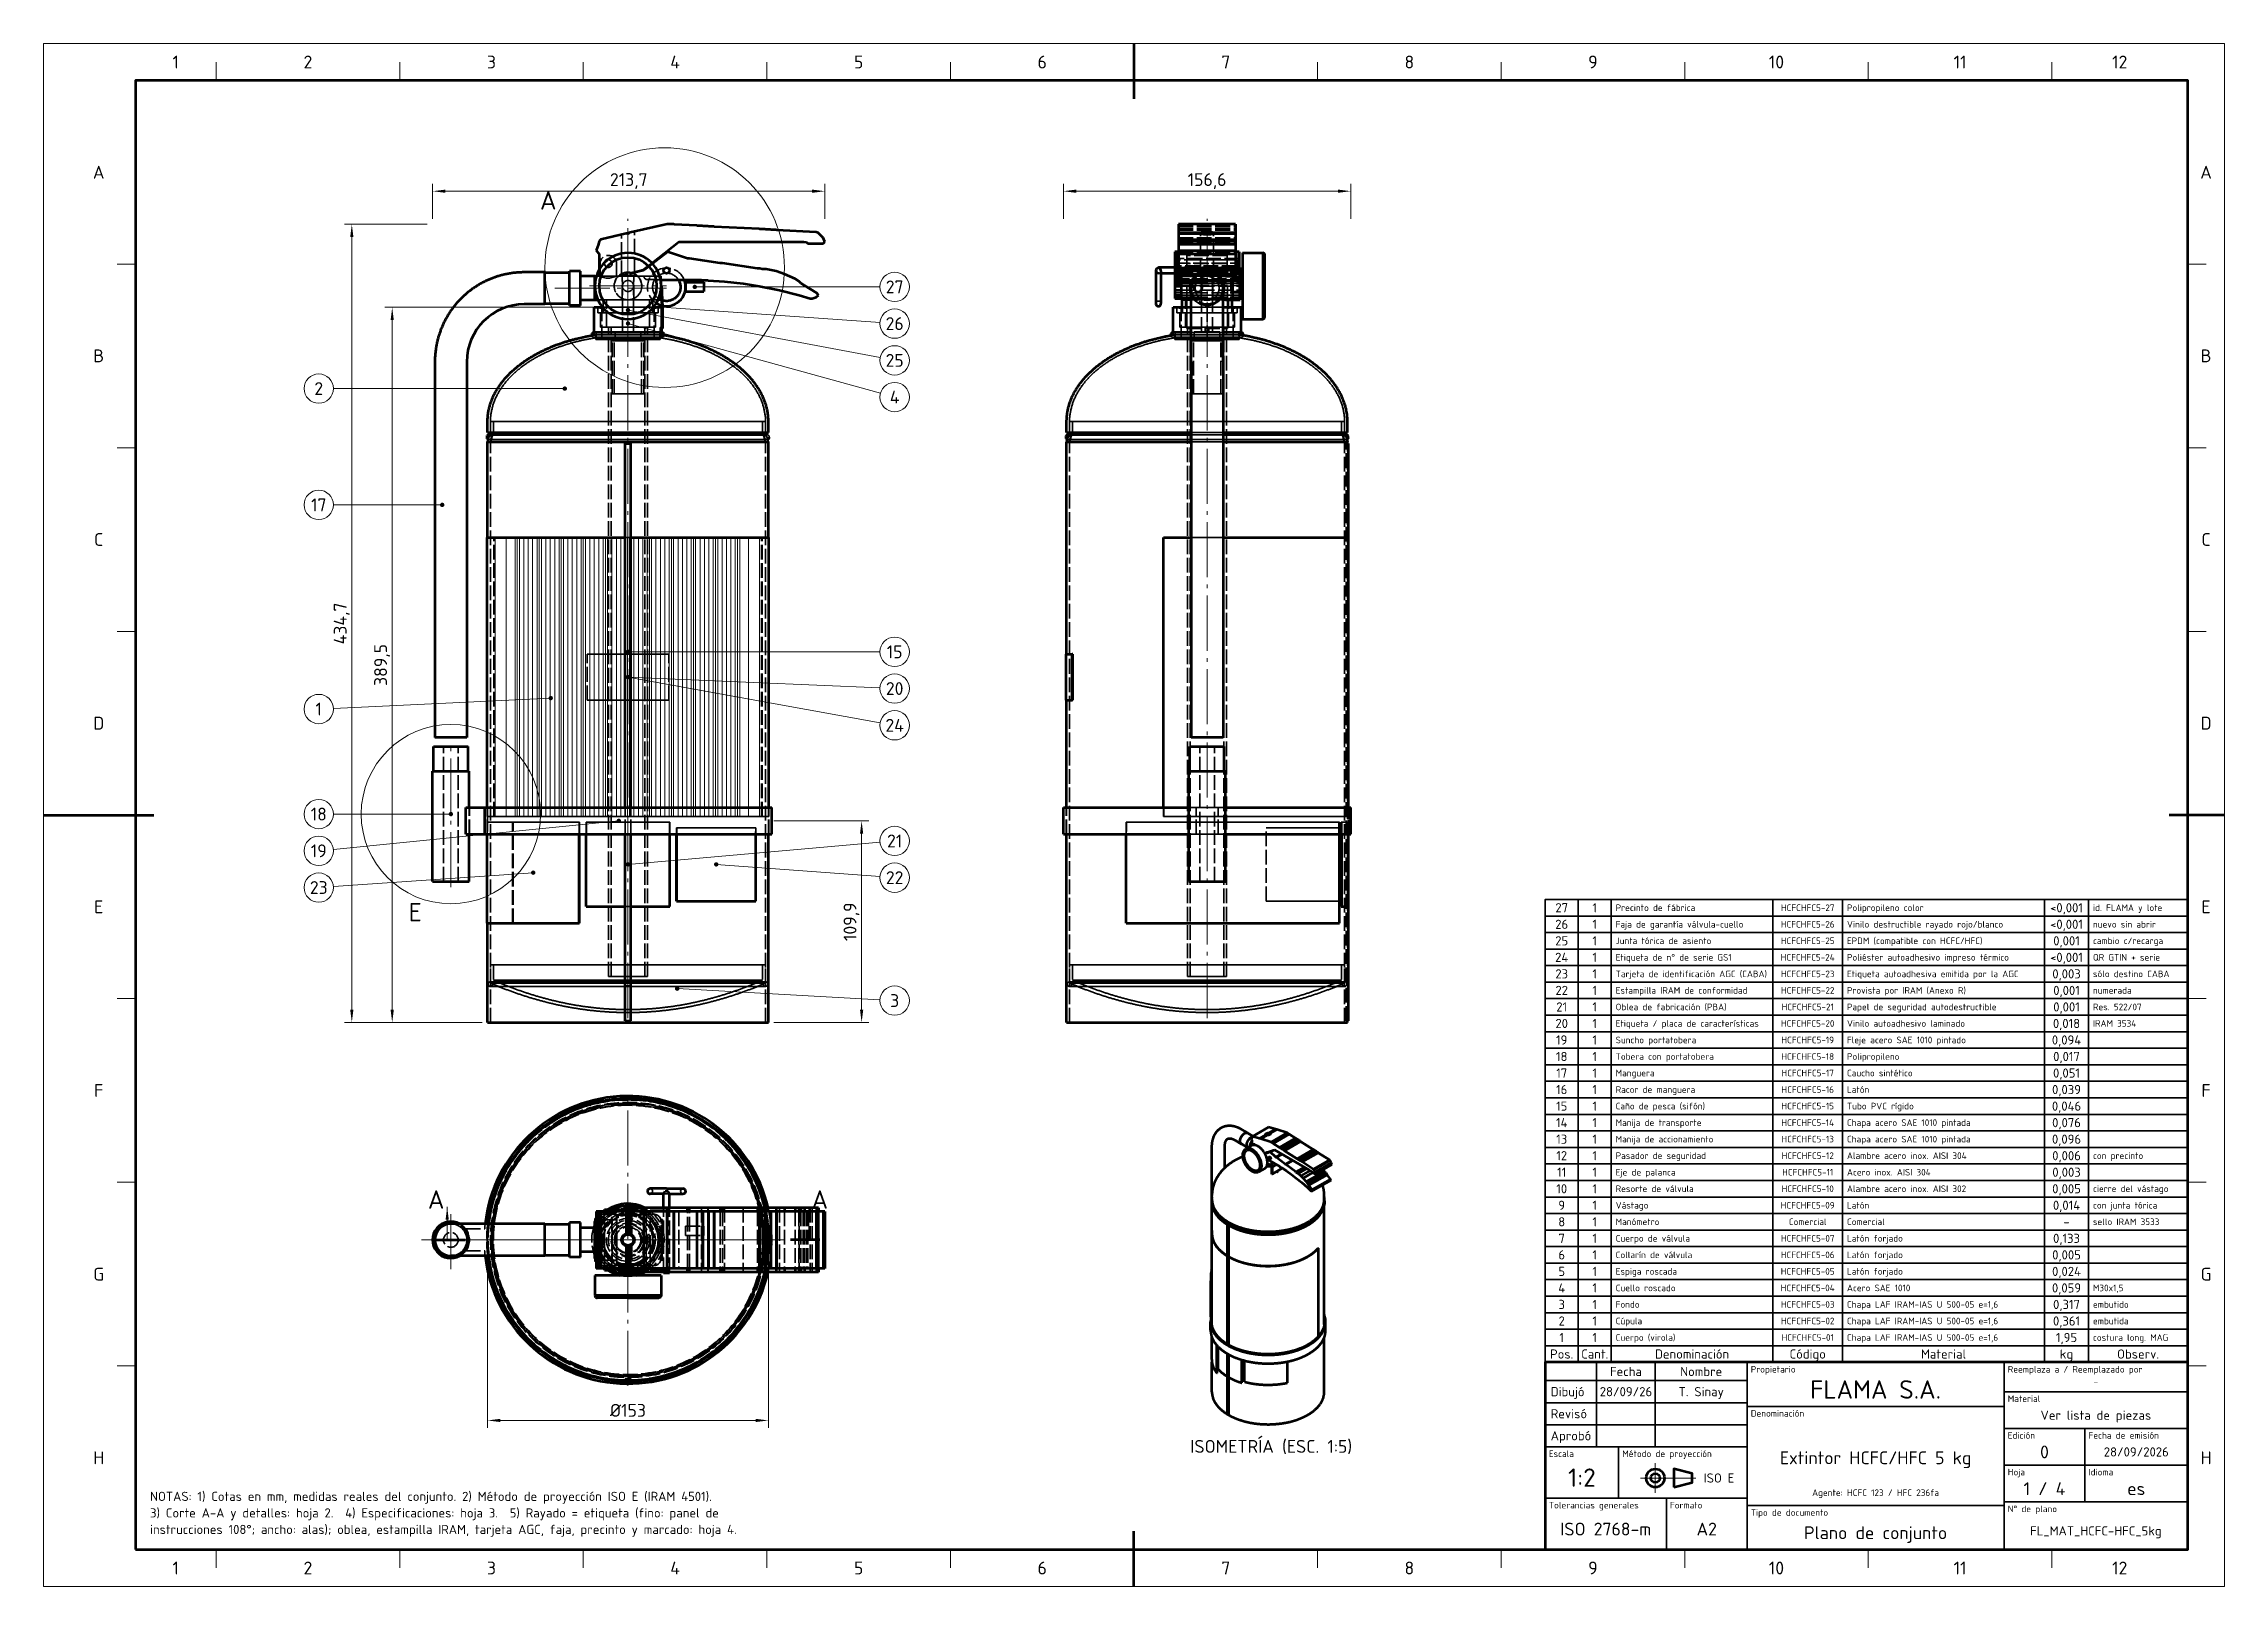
# Paper-space layout 'Hoja1_Conjunto' of a CAD drawing. Header units: millimetres. Extents: x 0 to 594, y 0 to 420.
# The model-space entities are those that its viewports show. They can reach past a viewport. Long polylines and large blocks are cut down to what shows.
import ezdxf
from ezdxf.enums import TextEntityAlignment as Align

# ---------------------------------------------------------------- set-up
doc = ezdxf.new("R2010")
doc.units = ezdxf.units.MM
doc.linetypes.add('IRAM-E-TRAZOS', pattern=[5, 4, -1])
doc.linetypes.add('IRAM-F-TRAZO-PUNTO', pattern=[20, 15, -2, 1, -2])
for name, color, linetype, lineweight in [('01-VISIBLE', 7, 'CONTINUOUS', 70), ('02-OCULTA', 4, 'IRAM-E-TRAZOS', 35), ('03-EJE', 1, 'IRAM-F-TRAZO-PUNTO', 18), ('04-COTA', 3, 'CONTINUOUS', 18), ('05-RAYADO', 8, 'CONTINUOUS', 18), ('06-TEXTO', 7, 'CONTINUOUS', 25), ('07-RECUADRO', 7, 'CONTINUOUS', 70), ('08-FINA', 5, 'CONTINUOUS', 18), ('10-ROTULO', 7, 'CONTINUOUS', 35), ('11-TEXTO-ROTULO', 7, 'CONTINUOUS', 25)]:
    doc.layers.add(name, color=color, linetype=linetype, lineweight=lineweight)
doc.styles.add('ISO3098', font='isocpeur.ttf')
doc.dimstyles.new('FLAMA-IRAM', dxfattribs={"dimtxt": 3.5, "dimasz": 3.5, "dimexe": 2, "dimexo": 1.5, "dimgap": 1, "dimtad": 1, "dimdec": 1, "dimtxsty": 'ISO3098', "dimblk": 'IRAM_FLECHA', "dimblk1": 'IRAM_FLECHA', "dimblk2": 'IRAM_FLECHA', "dimcen": 2.5, "dimclrd": 256, "dimclre": 256, "dimclrt": 256, "dimazin": 3, "dimtfac": 1, "dimtmove": 0, "dimatfit": 3, "dimlwd": 18, "dimlwe": 18})

psp = doc.layouts.new('Hoja1_Conjunto')

msp = doc.modelspace()

# ---------------------------------------------------------------- texts
at = {"layer": '06-TEXTO', "style": 'ISO3098'}
for s, height, p in [('1', 3.5, (36, 415)), ('2', 3.5, (72, 415)), ('3', 3.5, (122, 415)), ('4', 3.5, (172, 415)), ('5', 3.5, (222, 415)), ('6', 3.5, (272, 415)), ('7', 3.5, (322, 415)), ('8', 3.5, (372, 415)), ('9', 3.5, (422, 415)), ('10', 3.5, (472, 415)), ('11', 3.5, (522, 415)), ('12', 3.5, (565.5, 415)), ('A', 3.5, (15, 385)), ('A', 3.5, (589, 385)), ('A', 5, (137.453, 377.336)), ('27', 3.5, (231.807, 353.771)), ('26', 3.5, (231.807, 343.771)), ('B', 3.5, (15, 335)), ('25', 3.5, (231.807, 333.771)), ('B', 3.5, (589, 335)), ('2', 3.5, (74.947, 326.088)), ('4', 3.5, (231.807, 323.771)), ('17', 3.5, (74.947, 294.434)), ('C', 3.5, (15, 285)), ('C', 3.5, (589, 285)), ('15', 3.5, (231.807, 254.421)), ('20', 3.5, (231.807, 244.421)), ('1', 3.5, (74.947, 238.846)), ('D', 3.5, (15, 235)), ('24', 3.5, (231.807, 234.421)), ('D', 3.5, (589, 235)), ('18', 3.5, (74.947, 210.246)), ('19', 3.5, (74.947, 200.246)), ('21', 3.5, (231.807, 202.94)), ('23', 3.5, (74.947, 190.246)), ('22', 3.5, (231.807, 192.94)), ('E', 3.5, (15, 185)), ('E', 5, (101.203, 183.544)), ('E', 3.5, (589, 185)), ('3', 3.5, (231.807, 159.471)), ('F', 3.5, (15, 135)), ('F', 3.5, (589, 135)), ('A', 5, (106.922, 105.323)), ('A', 5, (211.422, 105.323)), ('G', 3.5, (15, 85)), ('G', 3.5, (589, 85)), ('H', 3.5, (15, 35)), ('ISOMETRÍA (ESC. 1:5)', 3.5, (334.377, 38.109)), ('H', 3.5, (589, 35)), ('1', 3.5, (36, 5)), ('2', 3.5, (72, 5)), ('3', 3.5, (122, 5)), ('4', 3.5, (172, 5)), ('5', 3.5, (222, 5)), ('6', 3.5, (272, 5)), ('7', 3.5, (322, 5)), ('8', 3.5, (372, 5)), ('9', 3.5, (422, 5)), ('10', 3.5, (472, 5)), ('11', 3.5, (522, 5)), ('12', 3.5, (565.5, 5))]:
    msp.add_text(s, height=height, dxfattribs=at).set_placement(p, align=Align.MIDDLE_CENTER)
for s, p in [('NOTAS: 1) Cotas en mm, medidas reales del conjunto. 2) Método de proyección ISO E (IRAM 4501).', (29, 22.5)), ('3) Corte A-A y detalles: hoja 2.  4) Especificaciones: hoja 3.  5) Rayado = etiqueta (fino: panel de', (29, 18)), ('instrucciones 108°; ancho: alas); oblea, estampilla IRAM, tarjeta AGC, faja, precinto y marcado: hoja 4.', (29, 13.5))]:
    msp.add_text(s, height=2.5, dxfattribs=at).set_placement(p, align=Align.BOTTOM_LEFT)
at = {"layer": '11-TEXTO-ROTULO', "style": 'ISO3098'}
for s, height, p in [('27', 2.5, (413.5, 184.75)), ('1', 2.5, (422.5, 184.75)), ('HCFCHFC5-27', 1.8, (480.5, 184.75)), ('<0,001', 2.5, (551, 184.75)), ('26', 2.5, (413.5, 180.25)), ('1', 2.5, (422.5, 180.25)), ('HCFCHFC5-26', 1.8, (480.5, 180.25)), ('<0,001', 2.5, (551, 180.25)), ('24', 2.5, (413.5, 171.25)), ('25', 2.5, (413.5, 175.75)), ('1', 2.5, (422.5, 175.75)), ('1', 2.5, (422.5, 171.25)), ('HCFCHFC5-25', 1.8, (480.5, 175.75)), ('<0,001', 2.5, (551, 171.25)), ('0,001', 2.5, (551, 175.75)), ('23', 2.5, (413.5, 166.75)), ('1', 2.5, (422.5, 166.75)), ('HCFCHFC5-24', 1.8, (480.5, 171.25)), ('HCFCHFC5-23', 1.8, (480.5, 166.75)), ('0,003', 2.5, (551, 166.75)), ('22', 2.5, (413.5, 162.25)), ('1', 2.5, (422.5, 162.25)), ('HCFCHFC5-22', 1.8, (480.5, 162.25)), ('0,001', 2.5, (551, 162.25)), ('20', 2.5, (413.5, 153.25)), ('21', 2.5, (413.5, 157.75)), ('1', 2.5, (422.5, 157.75)), ('1', 2.5, (422.5, 153.25)), ('HCFCHFC5-21', 1.8, (480.5, 157.75)), ('0,018', 2.5, (551, 153.25)), ('0,001', 2.5, (551, 157.75)), ('19', 2.5, (413.5, 148.75)), ('1', 2.5, (422.5, 148.75)), ('HCFCHFC5-20', 1.8, (480.5, 153.25)), ('HCFCHFC5-19', 1.8, (480.5, 148.75)), ('0,094', 2.5, (551, 148.75)), ('18', 2.5, (413.5, 144.25)), ('1', 2.5, (422.5, 144.25)), ('HCFCHFC5-18', 1.8, (480.5, 144.25)), ('0,017', 2.5, (551, 144.25)), ('17', 2.5, (413.5, 139.75)), ('1', 2.5, (422.5, 139.75)), ('HCFCHFC5-17', 1.8, (480.5, 139.75)), ('0,051', 2.5, (551, 139.75)), ('15', 2.5, (413.5, 130.75)), ('16', 2.5, (413.5, 135.25)), ('1', 2.5, (422.5, 135.25)), ('1', 2.5, (422.5, 130.75)), ('HCFCHFC5-15', 1.8, (480.5, 130.75)), ('HCFCHFC5-16', 1.8, (480.5, 135.25)), ('0,046', 2.5, (551, 130.75)), ('0,039', 2.5, (551, 135.25)), ('14', 2.5, (413.5, 126.25)), ('1', 2.5, (422.5, 126.25)), ('HCFCHFC5-14', 1.8, (480.5, 126.25)), ('0,076', 2.5, (551, 126.25)), ('13', 2.5, (413.5, 121.75)), ('1', 2.5, (422.5, 121.75)), ('HCFCHFC5-13', 1.8, (480.5, 121.75)), ('0,096', 2.5, (551, 121.75)), ('12', 2.5, (413.5, 117.25)), ('11', 2.5, (413.5, 112.75)), ('1', 2.5, (422.5, 117.25)), ('1', 2.5, (422.5, 112.75)), ('HCFCHFC5-12', 1.8, (480.5, 117.25)), ('HCFCHFC5-11', 1.8, (480.5, 112.75)), ('0,006', 2.5, (551, 117.25)), ('0,003', 2.5, (551, 112.75)), ('10', 2.5, (413.5, 108.25)), ('1', 2.5, (422.5, 108.25)), ('HCFCHFC5-10', 1.8, (480.5, 108.25)), ('0,005', 2.5, (551, 108.25)), ('9', 2.5, (413.5, 103.75)), ('1', 2.5, (422.5, 103.75)), ('HCFCHFC5-09', 1.8, (480.5, 103.75)), ('0,014', 2.5, (551, 103.75)), ('7', 2.5, (413.5, 94.75)), ('8', 2.5, (413.5, 99.25)), ('1', 2.5, (422.5, 99.25)), ('1', 2.5, (422.5, 94.75)), ('HCFCHFC5-07', 1.8, (480.5, 94.75)), ('Comercial', 1.8, (480.5, 99.25)), ('0,133', 2.5, (551, 94.75)), ('-', 2.5, (551, 99.25)), ('6', 2.5, (413.5, 90.25)), ('1', 2.5, (422.5, 90.25)), ('HCFCHFC5-06', 1.8, (480.5, 90.25)), ('0,005', 2.5, (551, 90.25)), ('5', 2.5, (413.5, 85.75)), ('1', 2.5, (422.5, 85.75)), ('HCFCHFC5-05', 1.8, (480.5, 85.75)), ('0,024', 2.5, (551, 85.75)), ('4', 2.5, (413.5, 81.25)), ('3', 2.5, (413.5, 76.75)), ('1', 2.5, (422.5, 81.25)), ('1', 2.5, (422.5, 76.75)), ('HCFCHFC5-04', 1.8, (480.5, 81.25)), ('HCFCHFC5-03', 1.8, (480.5, 76.75)), ('0,059', 2.5, (551, 81.25)), ('0,317', 2.5, (551, 76.75)), ('2', 2.5, (413.5, 72.25)), ('1', 2.5, (422.5, 72.25)), ('HCFCHFC5-02', 1.8, (480.5, 72.25)), ('0,361', 2.5, (551, 72.25)), ('1', 2.5, (413.5, 67.75)), ('1', 2.5, (422.5, 67.75)), ('HCFCHFC5-01', 1.8, (480.5, 67.75)), ('1,95', 2.5, (551, 67.75)), ('Pos.', 2.5, (413.5, 63.25)), ('Cant.', 2.5, (422.5, 63.25)), ('Fecha', 2.5, (431, 58.5)), ('Denominación', 2.5, (449, 63.25)), ('Nombre', 2.5, (451.5, 58.5)), ('Código', 2.5, (480.5, 63.25)), ('Material', 2.5, (517.5, 63.25)), ('kg', 2.5, (551, 63.25)), ('Observ.', 2.5, (570.5, 63.25)), ('28/09/26', 2.5, (431, 53)), ('T. Sinay', 2.5, (451.5, 53)), ('FLAMA S.A.', 5, (499, 53.6)), ('-', 1.8, (559, 55.6)), ('Ver lista de piezas', 2.5, (559, 46.6)), ('Extintor HCFC/HFC 5 kg', 3.5, (499, 35)), ('0', 3.5, (545, 36.6)), ('28/09/2026', 2.5, (570, 36.6)), ('1:2', 5, (419, 29.6)), ('Agente: HCFC 123 / HFC 236fa', 1.8, (499, 25.5)), ('1 / 4', 3.5, (545, 26.6)), ('es', 3.5, (570, 26.6)), ('ISO 2768-m', 3.5, (425.5, 15.6)), ('A2', 3.5, (453, 15.6)), ('Plano de conjunto', 3.5, (499, 14.6)), ('FL_MAT_HCFC-HFC_5kg', 2.5, (559, 15.1))]:
    msp.add_text(s, height=height, dxfattribs=at).set_placement(p, align=Align.MIDDLE_CENTER)
for s, height, p in [('Precinto de fábrica', 1.8, (428.2, 184.75)), ('Polipropileno color', 1.8, (491.2, 184.75)), ('id. FLAMA y lote', 1.8, (558.2, 184.75)), ('Faja de garantía válvula-cuello', 1.8, (428.2, 180.25)), ('Vinilo destructible rayado rojo/blanco', 1.8, (491.2, 180.25)), ('nuevo sin abrir', 1.8, (558.2, 180.25)), ('Junta tórica de asiento', 1.8, (428.2, 175.75)), ('EPDM (compatible con HCFC/HFC)', 1.8, (491.2, 175.75)), ('cambio c/recarga', 1.8, (558.2, 175.75)), ('Tarjeta de identificación AGC (CABA)', 1.8, (428.2, 166.75)), ('Etiqueta de n° de serie GS1', 1.8, (428.2, 171.25)), ('Poliéster autoadhesivo impreso térmico', 1.8, (491.2, 171.25)), ('Etiqueta autoadhesiva emitida por la AGC', 1.8, (491.2, 166.75)), ('sólo destino CABA', 1.8, (558.2, 166.75)), ('QR GTIN + serie', 1.8, (558.2, 171.25)), ('Estampilla IRAM de conformidad', 1.8, (428.2, 162.25)), ('Provista por IRAM (Anexo R)', 1.8, (491.2, 162.25)), ('numerada', 1.8, (558.2, 162.25)), ('Oblea de fabricación (PBA)', 1.8, (428.2, 157.75)), ('Papel de seguridad autodestructible', 1.8, (491.2, 157.75)), ('Res. 522/07', 1.8, (558.2, 157.75)), ('Suncho portatobera', 1.8, (428.2, 148.75)), ('Etiqueta / placa de características', 1.8, (428.2, 153.25)), ('Vinilo autoadhesivo laminado', 1.8, (491.2, 153.25)), ('Fleje acero SAE 1010 pintado', 1.8, (491.2, 148.75)), ('IRAM 3534', 1.8, (558.2, 153.25)), ('Tobera con portatobera', 1.8, (428.2, 144.25)), ('Polipropileno', 1.8, (491.2, 144.25)), ('Manguera', 1.8, (428.2, 139.75)), ('Caucho sintético', 1.8, (491.2, 139.75)), ('Racor de manguera', 1.8, (428.2, 135.25)), ('Caño de pesca (sifón)', 1.8, (428.2, 130.75)), ('Tubo PVC rígido', 1.8, (491.2, 130.75)), ('Latón', 1.8, (491.2, 135.25)), ('Manija de transporte', 1.8, (428.2, 126.25)), ('Chapa acero SAE 1010 pintada', 1.8, (491.2, 126.25)), ('Manija de accionamiento', 1.8, (428.2, 121.75)), ('Chapa acero SAE 1010 pintada', 1.8, (491.2, 121.75)), ('Pasador de seguridad', 1.8, (428.2, 117.25)), ('Eje de palanca', 1.8, (428.2, 112.75)), ('Alambre acero inox. AISI 304', 1.8, (491.2, 117.25)), ('Acero inox. AISI 304', 1.8, (491.2, 112.75)), ('con precinto', 1.8, (558.2, 117.25)), ('Resorte de válvula', 1.8, (428.2, 108.25)), ('Alambre acero inox. AISI 302', 1.8, (491.2, 108.25)), ('cierre del vástago', 1.8, (558.2, 108.25)), ('Vástago', 1.8, (428.2, 103.75)), ('Latón', 1.8, (491.2, 103.75)), ('con junta tórica', 1.8, (558.2, 103.75)), ('Manómetro', 1.8, (428.2, 99.25)), ('Cuerpo de válvula', 1.8, (428.2, 94.75)), ('Comercial', 1.8, (491.2, 99.25)), ('Latón forjado', 1.8, (491.2, 94.75)), ('sello IRAM 3533', 1.8, (558.2, 99.25)), ('Collarín de válvula', 1.8, (428.2, 90.25)), ('Latón forjado', 1.8, (491.2, 90.25)), ('Espiga roscada', 1.8, (428.2, 85.75)), ('Latón forjado', 1.8, (491.2, 85.75)), ('Cuello roscado', 1.8, (428.2, 81.25)), ('Fondo', 1.8, (428.2, 76.75)), ('Acero SAE 1010', 1.8, (491.2, 81.25)), ('Chapa LAF IRAM-IAS U 500-05 e=1,6', 1.8, (491.2, 76.75)), ('embutido', 1.8, (558.2, 76.75)), ('M30x1,5', 1.8, (558.2, 81.25)), ('Cúpula', 1.8, (428.2, 72.25)), ('Chapa LAF IRAM-IAS U 500-05 e=1,6', 1.8, (491.2, 72.25)), ('embutida', 1.8, (558.2, 72.25)), ('Cuerpo (virola)', 1.8, (428.2, 67.75)), ('Chapa LAF IRAM-IAS U 500-05 e=1,6', 1.8, (491.2, 67.75)), ('costura long. MAG', 1.8, (558.2, 67.75)), ('Dibujó', 2.5, (410.5, 53)), ('Revisó', 2.5, (410.5, 47)), ('Aprobó', 2.5, (410.5, 41))]:
    msp.add_text(s, height=height, dxfattribs=at).set_placement(p, align=Align.MIDDLE_LEFT)
for s, p in [('Propietario', (465, 60)), ('Reemplaza a / Reemplazado por', (535, 60)), ('Denominación', (465, 48)), ('Material', (535, 52)), ('Edición', (535, 42)), ('Fecha de emisión', (557, 42)), ('Escala', (410, 37)), ('Método de proyección', (430, 37)), ('Hoja', (535, 32)), ('Idioma', (557, 32)), ('Tolerancias generales', (410, 23)), ('Formato', (443, 23)), ('Tipo de documento', (465, 21)), ('N° de plano', (535, 22))]:
    msp.add_text(s, height=1.8, dxfattribs=at).set_placement(p, align=Align.TOP_LEFT)
msp.add_text('ISO E', height=2.5, dxfattribs=at).set_placement((460.5, 29.5), align=Align.MIDDLE_RIGHT)

# ---------------------------------------------------------------- blocks, each defined once
blk = doc.blocks.new('IRAM_FLECHA')
blk.add_solid([(0, 0), (-1, 0.125), (-1, -0.125)])

# ---------------------------------------------------------------- dimensions: what is measured, and where the dimension line sits
at = {"layer": '04-COTA'}
for base, p1, p2, override in [((105.947, 379.826), (105.947, 370.826), (212.807, 370.826), {"dimlfac": 2}), ((277.753, 379.826), (277.753, 370.826), (356.053, 370.826), {"dimlfac": 2}), ((120.922, 45.174), (120.922, 94.322), (197.422, 94.322), {"dimlfac": 2, "dimpost": '%%c<>'})]:
    msp.add_linear_dim(base=base, p1=p1, p2=p2, dimstyle='FLAMA-IRAM', override=override, dxfattribs=at).render()
for base, p1, p2 in [((83.947, 153.471), (105.947, 153.471), (105.947, 370.826)), ((94.947, 153.471), (120.922, 153.471), (156.172, 348.221)), ((222.807, 153.471), (197.422, 153.471), (197.422, 208.409))]:
    msp.add_linear_dim(base=base, p1=p1, p2=p2, angle=90, dimstyle='FLAMA-IRAM', override={"dimlfac": 2}, dxfattribs=at).render()

# ---------------------------------------------------------------- hatches: boundary and pattern name
at = {"layer": '05-RAYADO'}
h = msp.add_hatch(dxfattribs=at)
h.set_pattern_fill('ANSI31', scale=0.94488, angle=45)
h.paths.add_polyline_path([(195.55, 209.55), (195.55, 285.536), (122.794, 285.536), (122.794, 209.55)])
h = msp.add_hatch(dxfattribs=at)
h.set_pattern_fill('ANSI31', scale=0.377953, angle=45)
h.paths.add_polyline_path([(190.117, 209.55), (190.117, 285.536), (128.227, 285.536), (128.227, 209.55)])
at = {"layer": '08-FINA'}
h = msp.add_hatch(color=7, dxfattribs=at)
h.dxf.hatch_style = 1
edge = h.paths.add_edge_path()
edge.add_arc((177.372, 353.771), 0.6, 0, 360)
h = msp.add_hatch(color=7, dxfattribs=at)
h.dxf.hatch_style = 1
edge = h.paths.add_edge_path()
edge.add_arc((159.172, 347.471), 0.6, 0, 360)
h = msp.add_hatch(color=7, dxfattribs=at)
h.dxf.hatch_style = 1
edge = h.paths.add_edge_path()
edge.add_arc((168.362, 348.299), 0.6, 0, 360)
h = msp.add_hatch(color=7, dxfattribs=at)
h.dxf.hatch_style = 1
edge = h.paths.add_edge_path()
edge.add_arc((159.172, 343.818), 0.6, 0, 360)
h = msp.add_hatch(color=7, dxfattribs=at)
h.dxf.hatch_style = 1
edge = h.paths.add_edge_path()
edge.add_arc((141.959, 326.088), 0.6, 0, 360)
h = msp.add_hatch(color=7, dxfattribs=at)
h.dxf.hatch_style = 1
edge = h.paths.add_edge_path()
edge.add_arc((108.572, 294.434), 0.6, 0, 360)
h = msp.add_hatch(color=7, dxfattribs=at)
h.dxf.hatch_style = 1
edge = h.paths.add_edge_path()
edge.add_arc((159.172, 254.421), 0.6, 0, 360)
h = msp.add_hatch(color=7, dxfattribs=at)
h.dxf.hatch_style = 1
edge = h.paths.add_edge_path()
edge.add_arc((159.172, 247.543), 0.6, 0, 360)
h = msp.add_hatch(color=7, dxfattribs=at)
h.dxf.hatch_style = 1
edge = h.paths.add_edge_path()
edge.add_arc((159.172, 247.543), 0.6, 0, 360)
h = msp.add_hatch(color=7, dxfattribs=at)
h.dxf.hatch_style = 1
edge = h.paths.add_edge_path()
edge.add_arc((138.134, 241.825), 0.6, 0, 360)
h = msp.add_hatch(color=7, dxfattribs=at)
h.dxf.hatch_style = 1
edge = h.paths.add_edge_path()
edge.add_arc((110.922, 210.246), 0.6, 0, 360)
h = msp.add_hatch(color=7, dxfattribs=at)
h.dxf.hatch_style = 1
edge = h.paths.add_edge_path()
edge.add_arc((156.668, 208.409), 0.6, 0, 360)
h = msp.add_hatch(color=7, dxfattribs=at)
h.dxf.hatch_style = 1
edge = h.paths.add_edge_path()
edge.add_arc((159.172, 196.55), 0.6, 0, 360)
h = msp.add_hatch(color=7, dxfattribs=at)
h.dxf.hatch_style = 1
edge = h.paths.add_edge_path()
edge.add_arc((183.206, 196.55), 0.6, 0, 360)
h = msp.add_hatch(color=7, dxfattribs=at)
h.dxf.hatch_style = 1
edge = h.paths.add_edge_path()
edge.add_arc((133.361, 194.3), 0.6, 0, 360)
h = msp.add_hatch(color=7, dxfattribs=at)
h.dxf.hatch_style = 1
edge = h.paths.add_edge_path()
edge.add_arc((172.559, 162.721), 0.6, 0, 360)
h = msp.add_hatch(color=7, dxfattribs=at)
h.dxf.hatch_style = 1
h.paths.add_polyline_path([(109.922, 103.323), (109.484, 99.823), (110.359, 99.823)])
h = msp.add_hatch(color=7, dxfattribs=at)
h.dxf.hatch_style = 1
h.paths.add_polyline_path([(208.422, 103.323), (207.984, 99.823), (208.859, 99.823)])

# ---------------------------------------------------------------- linework, layer by layer
at = {"layer": '01-VISIBLE'}
for p, q in [((158.662, 368.286), (151.807, 366.676)), ((158.917, 368.286), (158.662, 368.286)), ((159.172, 368.116), (158.917, 368.286)), ((159.512, 368.456), (159.172, 368.116)), ((159.767, 368.541), (159.512, 368.456)), ((169.842, 370.826), (159.767, 368.541)), ((171.702, 370.826), (169.842, 370.826)), ((171.787, 370.741), (171.702, 370.826)), ((177.882, 370.486), (171.787, 370.741)), ((177.967, 370.406), (177.882, 370.486)), ((179.492, 370.406), (177.967, 370.406)), ((179.577, 370.321), (179.492, 370.406)), ((181.017, 370.321), (179.577, 370.321)), ((181.102, 370.236), (181.017, 370.321)), ((182.542, 370.236), (181.102, 370.236)), ((182.627, 370.151), (182.542, 370.236)), ((194.902, 369.556), (182.627, 370.151)), ((194.987, 369.471), (194.902, 369.556)), ((196.512, 369.471), (194.987, 369.471)), ((196.597, 369.386), (196.512, 369.471)), ((198.032, 369.386), (196.597, 369.386)), ((198.117, 369.301), (198.032, 369.386)), ((199.557, 369.301), (198.117, 369.301)), ((199.642, 369.216), (199.557, 369.301)), ((210.397, 368.711), (199.642, 369.216)), ((210.987, 368.456), (210.397, 368.711)), ((212.302, 367.146), (210.987, 368.456)), ((324.653, 370.826), (309.153, 370.826)), ((309.153, 370.826), (309.153, 368.541)), ((309.153, 368.541), (315.258, 368.541)), ((309.153, 368.541), (309.153, 368.456)), ((309.153, 368.456), (309.153, 368.286)), ((309.153, 368.456), (315.187, 368.456)), ((309.153, 368.286), (309.153, 366.676)), ((309.153, 368.286), (315.229, 368.286)), ((318.549, 368.541), (324.653, 368.541)), ((318.577, 368.286), (324.653, 368.286)), ((318.62, 368.456), (324.653, 368.456)), ((324.653, 370.826), (324.653, 368.541)), ((324.653, 368.541), (324.653, 368.456)), ((324.653, 368.456), (324.653, 368.286)), ((324.653, 368.286), (324.653, 366.676)), ((151.172, 365.366), (150.492, 363.671)), ((150.492, 363.671), (151.342, 362.741)), ((151.342, 366.211), (151.172, 365.366)), ((151.807, 366.676), (151.342, 366.211)), ((151.342, 362.741), (151.342, 358.459)), ((165.65, 360.269), (173.057, 366.001)), ((169.927, 363.291), (165.849, 360.056)), ((175.342, 361.516), (169.927, 363.291)), ((173.057, 366.001), (206.922, 366.001)), ((206.922, 366.001), (207.092, 366.086)), ((207.092, 366.086), (207.772, 365.916)), ((207.772, 365.916), (208.192, 365.576)), ((208.192, 365.576), (212.342, 365.576)), ((212.807, 366.041), (212.302, 367.146)), ((212.342, 365.576), (212.807, 366.041)), ((308.903, 363.291), (308.153, 363.291)), ((308.153, 363.291), (308.153, 358.721)), ((308.903, 361.116), (308.903, 363.291)), ((308.903, 363.264), (309.153, 363.264)), ((309.153, 366.676), (309.153, 366.211)), ((309.153, 366.676), (324.653, 366.676)), ((309.153, 366.211), (309.153, 365.366)), ((309.153, 366.211), (324.653, 366.211)), ((309.153, 365.366), (309.153, 363.671)), ((309.153, 365.366), (324.653, 365.366)), ((309.153, 363.671), (309.153, 362.741)), ((309.153, 363.671), (324.653, 363.671)), ((309.153, 362.741), (309.153, 356.986)), ((309.153, 362.741), (324.653, 362.741)), ((324.653, 366.676), (324.653, 366.211)), ((324.653, 366.211), (324.653, 365.366)), ((324.653, 365.366), (324.653, 363.671)), ((324.653, 363.671), (324.653, 362.741)), ((324.653, 363.264), (324.903, 363.264)), ((324.653, 362.741), (324.653, 356.986)), ((325.653, 363.291), (324.903, 363.291)), ((324.903, 361.116), (324.903, 363.291)), ((325.653, 363.291), (325.653, 358.721)), ((326.553, 363.021), (332.053, 363.021)), ((136.522, 357.746), (130.922, 357.746)), ((143.272, 357.621), (136.522, 357.621)), ((146.222, 358.096), (143.272, 358.096)), ((150.172, 356.671), (146.222, 356.671)), ((150.172, 350.271), (150.172, 356.671)), ((175.937, 361.516), (175.342, 361.516)), ((184.317, 360.246), (175.937, 361.516)), ((184.912, 360.246), (184.317, 360.246)), ((194.477, 358.806), (184.912, 360.246)), ((195.072, 358.806), (194.477, 358.806)), ((195.747, 358.636), (195.072, 358.806)), ((196.847, 358.636), (195.747, 358.636)), ((199.557, 358.041), (196.847, 358.636)), ((201.842, 357.281), (199.557, 358.041)), ((204.722, 355.926), (201.842, 357.281)), ((308.153, 359.021), (303.653, 359.021)), ((308.153, 357.421), (304.353, 357.421)), ((308.153, 358.721), (309.153, 358.721)), ((308.153, 358.721), (308.153, 358.296)), ((308.153, 358.296), (308.903, 358.296)), ((308.153, 358.296), (308.153, 357.621)), ((308.153, 357.621), (308.903, 357.621)), ((308.153, 357.621), (308.153, 357.151)), ((308.153, 357.151), (309.153, 357.151)), ((308.153, 357.151), (308.153, 356.686)), ((308.153, 356.686), (308.153, 356.221)), ((308.153, 356.686), (309.153, 356.686)), ((309.153, 361.116), (308.653, 361.116)), ((309.153, 359.116), (308.653, 359.116)), ((308.903, 358.693), (309.153, 358.693)), ((308.903, 358.296), (308.903, 358.693)), ((308.903, 357.621), (308.903, 358.296)), ((309.153, 358.229), (308.903, 358.229)), ((309.153, 358.212), (308.903, 358.212)), ((309.153, 358.197), (308.903, 358.197)), ((309.153, 358.184), (308.903, 358.184)), ((309.153, 358.175), (308.903, 358.175)), ((308.903, 357.294), (308.903, 357.621)), ((309.153, 357.294), (308.903, 357.294)), ((309.153, 356.986), (309.153, 356.516)), ((309.153, 356.986), (313.87, 356.986)), ((309.153, 356.516), (309.153, 356.181)), ((309.153, 356.516), (309.937, 356.516)), ((309.903, 350.271), (309.903, 356.432)), ((311.403, 356.671), (311.403, 356.769)), ((313.63, 356.769), (311.403, 356.769)), ((313.532, 356.671), (311.903, 356.671)), ((313.532, 356.671), (311.903, 356.671)), ((319.937, 356.986), (324.653, 356.986)), ((322.403, 356.769), (320.177, 356.769)), ((321.903, 356.671), (320.274, 356.671)), ((321.903, 356.671), (320.274, 356.671)), ((322.403, 356.671), (322.403, 356.769)), ((323.87, 356.516), (324.653, 356.516)), ((323.903, 350.271), (323.903, 356.432)), ((325.153, 361.116), (324.653, 361.116)), ((325.153, 359.116), (324.653, 359.116)), ((324.653, 358.721), (325.653, 358.721)), ((324.653, 358.693), (324.903, 358.693)), ((324.903, 358.229), (324.653, 358.229)), ((324.903, 358.212), (324.653, 358.212)), ((324.903, 358.197), (324.653, 358.197)), ((324.903, 358.184), (324.653, 358.184)), ((324.903, 358.175), (324.653, 358.175)), ((324.653, 357.771), (325.903, 357.771)), ((324.653, 356.986), (324.653, 356.516)), ((324.653, 356.516), (324.653, 356.181)), ((324.903, 358.296), (324.903, 358.693)), ((324.903, 357.771), (324.903, 358.296)), ((324.903, 358.296), (325.653, 358.296)), ((325.903, 359.021), (325.653, 359.021)), ((325.653, 358.721), (325.653, 358.296)), ((325.653, 358.296), (325.653, 357.771)), ((168.007, 355.734), (179.152, 355.671)), ((168.172, 350.271), (168.172, 355.733)), ((168.187, 354.121), (168.287, 354.126)), ((168.437, 348.221), (168.187, 354.121)), ((168.287, 354.126), (168.537, 348.224)), ((174.872, 355.021), (179.872, 355.021)), ((174.872, 352.521), (179.872, 352.521)), ((179.152, 355.671), (179.237, 355.586)), ((179.237, 355.586), (180.932, 355.586)), ((180.932, 355.586), (181.017, 355.501)), ((181.017, 355.501), (185.502, 355.246)), ((185.502, 355.246), (190.582, 354.656)), ((190.582, 354.656), (194.902, 353.976)), ((194.902, 353.976), (200.407, 352.876)), ((200.407, 352.876), (205.822, 351.521)), ((205.737, 355.331), (204.722, 355.926)), ((206.247, 354.826), (205.737, 355.331)), ((205.822, 351.521), (208.787, 350.591)), ((207.262, 354.146), (206.247, 354.826)), ((210.482, 352.116), (207.262, 354.146)), ((208.787, 350.591), (209.297, 350.591)), ((209.297, 350.591), (210.397, 351.016)), ((210.397, 351.016), (211.032, 351.566)), ((211.032, 351.566), (210.482, 352.116)), ((308.153, 356.221), (309.153, 356.221)), ((308.153, 356.221), (308.153, 355.756)), ((308.153, 355.756), (309.903, 355.756)), ((308.153, 355.756), (308.153, 355.671)), ((308.153, 355.671), (308.153, 355.586)), ((308.153, 355.671), (309.903, 355.671)), ((308.153, 355.586), (308.153, 355.501)), ((308.153, 355.586), (309.903, 355.586)), ((308.153, 355.501), (308.153, 355.246)), ((308.153, 355.501), (309.903, 355.501)), ((308.153, 355.246), (308.153, 354.656)), ((308.153, 355.246), (309.903, 355.246)), ((308.153, 354.656), (308.153, 353.976)), ((308.153, 354.656), (309.903, 354.656)), ((308.153, 353.976), (308.153, 352.876)), ((308.153, 353.976), (309.903, 353.976)), ((308.153, 352.876), (308.153, 351.521)), ((308.153, 352.876), (309.903, 352.876)), ((308.153, 351.521), (308.153, 350.591)), ((308.153, 351.521), (309.903, 351.521)), ((308.153, 350.591), (309.903, 350.591)), ((309.153, 356.181), (309.903, 356.181)), ((323.903, 356.181), (324.653, 356.181)), ((325.903, 355.521), (326.553, 355.521)), ((325.903, 352.521), (326.553, 352.521)), ((136.522, 349.046), (130.922, 349.046)), ((143.272, 349.171), (136.522, 349.171)), ((146.222, 348.696), (143.272, 348.696)), ((150.672, 350.121), (146.222, 350.121)), ((149.922, 341.361), (149.922, 348.221)), ((168.422, 342.721), (168.422, 348.221)), ((168.437, 342.471), (168.437, 348.221)), ((168.537, 348.224), (168.537, 342.471)), ((307.653, 341.361), (307.653, 348.221)), ((310.103, 348.221), (310.103, 350.271)), ((312.553, 350.271), (311.903, 350.271)), ((321.903, 350.271), (321.253, 350.271)), ((323.703, 348.221), (323.703, 350.271)), ((323.903, 350.271), (325.903, 350.271)), ((326.153, 340.721), (326.153, 348.221)), ((326.553, 345.021), (332.053, 345.021)), ((168.408, 341.721), (168.408, 342.721)), ((168.422, 341.361), (168.422, 341.721)), ((168.537, 342.471), (168.437, 342.471)), ((106.572, 333.396), (106.572, 231.121)), ((115.272, 333.396), (115.272, 231.121)), ((312.553, 333.396), (312.553, 231.121)), ((321.253, 333.396), (321.253, 231.121)), ((120.922, 314.114), (120.922, 317.114)), ((197.422, 314.114), (197.422, 317.114)), ((278.653, 314.114), (278.653, 317.114)), ((355.153, 314.114), (355.153, 317.114)), ((121.127, 312.255), (120.922, 311.614)), ((120.922, 285.536), (120.922, 311.614)), ((121.722, 314.114), (121.526, 313.504)), ((158.422, 212.009), (158.422, 311.114)), ((158.422, 311.114), (159.922, 311.114)), ((159.922, 212.009), (159.922, 311.114)), ((196.817, 313.504), (196.622, 314.114)), ((197.422, 285.536), (197.422, 311.614)), ((278.858, 312.255), (278.653, 311.614)), ((278.653, 253.793), (278.653, 311.614)), ((279.453, 314.114), (279.258, 313.504)), ((354.353, 314.114), (354.549, 313.504)), ((354.948, 312.255), (355.153, 311.614)), ((355.153, 311.114), (355.153, 311.614)), ((355.393, 212.009), (355.393, 311.114)), ((120.772, 212.009), (120.772, 285.536)), ((197.572, 212.009), (197.572, 285.536)), ((305.037, 212.009), (305.037, 285.536)), ((278.503, 241.293), (278.503, 253.793)), ((280.152, 241.293), (280.152, 253.793)), ((280.296, 253.793), (280.152, 253.793)), ((280.296, 241.293), (280.296, 253.793)), ((278.653, 212.009), (278.653, 241.293)), ((280.296, 241.293), (280.152, 241.293)), ((106.222, 221.921), (106.222, 228.621)), ((115.622, 221.921), (115.622, 228.621)), ((312.203, 221.921), (312.203, 228.621)), ((321.603, 221.921), (321.603, 228.621)), ((105.947, 191.871), (105.947, 221.921)), ((115.897, 212.009), (115.897, 221.921)), ((311.928, 191.871), (311.928, 221.921)), ((321.878, 191.871), (321.878, 221.921)), ((115.015, 212.009), (120.137, 212.009)), ((115.015, 204.809), (115.015, 212.009)), ((120.137, 204.809), (120.137, 212.009)), ((198.322, 204.809), (198.322, 212.009)), ((277.753, 204.809), (277.753, 212.009)), ((356.053, 204.809), (356.053, 212.009)), ((115.015, 204.809), (120.137, 204.809)), ((115.897, 191.871), (115.897, 204.809)), ((120.772, 180.55), (120.772, 204.809)), ((145.898, 180.55), (145.898, 204.809)), ((145.95, 180.55), (145.95, 204.809)), ((147.8, 185.05), (147.8, 204.809)), ((158.422, 153.971), (158.422, 204.809)), ((159.922, 153.971), (159.922, 204.809)), ((170.544, 185.05), (170.544, 204.809)), ((172.393, 186.55), (172.393, 204.809)), ((172.445, 186.55), (172.445, 204.809)), ((194.019, 186.55), (194.019, 204.809)), ((197.422, 153.471), (197.422, 204.809)), ((278.653, 153.471), (278.653, 204.809)), ((294.836, 180.55), (294.836, 204.809)), ((352.936, 180.55), (352.936, 204.809)), ((353.438, 185.05), (353.438, 204.809)), ((353.581, 185.05), (353.581, 204.809)), ((355.393, 153.971), (355.393, 204.809)), ((172.393, 186.55), (172.445, 186.55)), ((353.438, 185.05), (353.581, 185.05)), ((120.922, 153.471), (120.922, 180.55)), ((145.95, 180.55), (145.898, 180.55)), ((158.422, 153.971), (159.922, 153.971)), ((355.153, 153.471), (355.153, 153.971)), ((333.634, 125.044), (329.25, 122.512)), ((335.573, 124.45), (333.634, 125.044)), ((318.138, 119.585), (318.138, 105.309)), ((321.618, 119.585), (321.618, 113.839)), ((326.249, 120.43), (324.665, 121.344)), ((327.772, 119.609), (326.274, 120.473)), ((327.989, 123.444), (326.405, 124.358)), ((328.996, 119.984), (327.44, 119.086)), ((329.376, 122.585), (327.964, 123.4)), ((329.071, 122.188), (328.878, 121.746)), ((328.878, 121.746), (329.119, 121.303)), ((329.119, 122.436), (329.071, 122.188)), ((329.25, 122.512), (329.119, 122.436)), ((329.119, 121.303), (329.119, 120.046)), ((331.189, 121.919), (329.25, 122.512)), ((329.475, 120.308), (329.616, 120.39)), ((332.908, 122.911), (331.189, 121.919)), ((331.261, 121.877), (331.189, 121.919)), ((332.964, 122.86), (331.261, 121.877)), ((331.333, 121.78), (331.261, 121.877)), ((331.43, 121.836), (331.333, 121.78)), ((333.136, 122.821), (331.43, 121.836)), ((331.502, 121.822), (331.43, 121.836)), ((333.228, 122.818), (331.502, 121.822)), ((334.351, 120.923), (331.502, 121.822)), ((332.56, 117.967), (335.261, 118.822)), ((335.573, 124.45), (333.855, 123.458)), ((335.645, 124.408), (333.943, 123.425)), ((335.814, 124.367), (334.107, 123.381)), ((335.886, 124.353), (334.159, 123.356)), ((334.351, 120.923), (338.735, 123.454)), ((334.878, 120.619), (334.351, 120.923)), ((334.878, 120.619), (339.262, 123.15)), ((334.902, 120.577), (334.878, 120.619)), ((334.902, 120.577), (339.286, 123.108)), ((336.625, 119.499), (334.902, 120.577)), ((335.261, 118.822), (344.839, 113.292)), ((335.645, 124.408), (335.573, 124.45)), ((335.718, 124.311), (335.645, 124.408)), ((335.886, 124.353), (335.814, 124.367)), ((338.735, 123.454), (335.886, 124.353)), ((341.01, 122.03), (336.625, 119.499)), ((336.65, 119.459), (336.625, 119.499)), ((341.034, 121.99), (336.65, 119.459)), ((337.081, 119.21), (336.65, 119.459)), ((341.465, 121.741), (337.081, 119.21)), ((337.105, 119.168), (337.081, 119.21)), ((341.489, 121.699), (337.105, 119.168)), ((337.512, 118.933), (337.105, 119.168)), ((341.896, 121.464), (337.512, 118.933)), ((337.536, 118.891), (337.512, 118.933)), ((341.92, 121.422), (337.536, 118.891)), ((337.944, 118.656), (337.536, 118.891)), ((342.328, 121.187), (337.944, 118.656)), ((342.352, 121.146), (337.968, 118.614)), ((339.262, 123.15), (338.735, 123.454)), ((339.286, 123.108), (339.262, 123.15)), ((341.01, 122.03), (339.286, 123.108)), ((341.034, 121.99), (341.01, 122.03)), ((341.465, 121.741), (341.034, 121.99)), ((345.824, 118.947), (341.439, 116.416)), ((345.848, 118.905), (341.463, 116.374)), ((341.489, 121.699), (341.465, 121.741)), ((341.896, 121.464), (341.489, 121.699)), ((341.92, 121.422), (341.896, 121.464)), ((342.328, 121.187), (341.92, 121.422)), ((342.352, 121.146), (342.328, 121.187)), ((345.824, 118.947), (342.352, 121.146)), ((345.848, 118.905), (345.824, 118.947)), ((346.279, 118.656), (345.848, 118.905)), ((332.596, 113.749), (331.04, 112.85)), ((332.606, 117.889), (332.963, 118.095)), ((332.609, 117.884), (332.988, 118.103)), ((332.611, 117.88), (333.009, 118.109)), ((332.613, 117.877), (333.024, 118.114)), ((332.614, 117.875), (333.034, 118.117)), ((332.623, 117.858), (332.658, 117.856)), ((333.246, 118.184), (332.637, 117.833)), ((334.093, 118.285), (332.657, 117.798)), ((333.204, 118.171), (332.658, 117.856)), ((332.963, 117.952), (334.305, 118.407)), ((332.963, 117.952), (333.508, 118.267)), ((333.231, 116.316), (336.702, 114.289)), ((333.323, 115.048), (333.526, 114.931)), ((333.79, 116.907), (333.86, 116.947)), ((334.093, 118.285), (334.305, 118.407)), ((335.624, 116.821), (334.093, 118.285)), ((334.11, 116.352), (334.18, 116.393)), ((334.305, 118.407), (334.328, 118.384)), ((334.874, 118.699), (334.328, 118.384)), ((334.576, 114.129), (334.525, 115.561)), ((334.553, 115.544), (334.605, 114.113)), ((334.576, 112.251), (334.576, 114.129)), ((335.811, 114.81), (334.605, 114.113)), ((334.605, 114.113), (334.605, 112.234)), ((337.377, 113.835), (334.605, 112.234)), ((335.624, 116.821), (337.176, 117.716)), ((335.793, 116.723), (335.624, 116.821)), ((335.793, 116.723), (337.344, 117.619)), ((338.163, 114.94), (335.793, 116.723)), ((335.997, 112.994), (336.142, 113.078)), ((335.997, 112.835), (335.997, 113.038)), ((336.142, 113.078), (336.142, 113.122)), ((336.142, 113.078), (336.279, 112.998)), ((336.279, 112.998), (336.279, 113.201)), ((336.702, 114.289), (336.726, 114.248)), ((336.726, 114.248), (337.205, 113.971)), ((337.205, 113.971), (337.229, 113.929)), ((337.229, 113.929), (338.498, 113.114)), ((337.968, 118.614), (337.944, 118.656)), ((341.439, 116.416), (337.968, 118.614)), ((340.073, 116.043), (338.163, 114.94)), ((338.331, 114.843), (338.163, 114.94)), ((340.242, 115.946), (338.331, 114.843)), ((341.036, 112.811), (338.331, 114.843)), ((338.498, 113.114), (339.935, 112.091)), ((343.354, 114.149), (341.036, 112.811)), ((343.523, 114.052), (341.205, 112.714)), ((343.762, 113.914), (341.396, 112.548)), ((341.463, 116.374), (341.439, 116.416)), ((341.895, 116.125), (341.463, 116.374)), ((344.073, 113.734), (341.707, 112.368)), ((346.279, 118.656), (341.895, 116.125)), ((341.919, 116.083), (341.895, 116.125)), ((346.303, 118.614), (341.919, 116.083)), ((342.325, 115.849), (341.919, 116.083)), ((346.709, 118.38), (342.325, 115.849)), ((342.349, 115.807), (342.325, 115.849)), ((346.733, 118.338), (342.349, 115.807)), ((342.756, 115.572), (342.349, 115.807)), ((345.003, 113.192), (342.473, 111.731)), ((347.14, 118.103), (342.756, 115.572)), ((342.78, 115.531), (342.756, 115.572)), ((347.164, 118.062), (342.78, 115.531)), ((345.822, 113.609), (342.78, 115.531)), ((348.884, 113.055), (343.934, 110.197)), ((344.839, 113.292), (344.887, 113.292)), ((344.887, 113.292), (345.08, 113.125)), ((345.08, 113.125), (345.198, 112.945)), ((345.198, 112.945), (346.372, 112.268)), ((350.206, 116.14), (345.822, 113.609)), ((345.989, 113.43), (345.822, 113.609)), ((350.373, 115.961), (345.989, 113.43)), ((346.361, 112.787), (345.989, 113.43)), ((346.303, 118.614), (346.279, 118.656)), ((346.709, 118.38), (346.303, 118.614)), ((350.745, 115.318), (346.361, 112.787)), ((350.888, 114.875), (346.504, 112.344)), ((346.733, 118.338), (346.709, 118.38)), ((347.14, 118.103), (346.733, 118.338)), ((347.164, 118.062), (347.14, 118.103)), ((350.206, 116.14), (347.164, 118.062)), ((348.884, 113.055), (348.493, 113.492)), ((349.171, 112.695), (348.884, 113.055)), ((350.373, 115.961), (350.206, 116.14)), ((350.745, 115.318), (350.373, 115.961)), ((350.888, 114.875), (350.745, 115.318)), ((334.605, 112.234), (334.576, 112.251)), ((339.935, 112.091), (341.157, 111.164)), ((341.205, 112.714), (341.036, 112.811)), ((341.157, 111.164), (342.714, 109.906)), ((341.396, 112.548), (341.205, 112.714)), ((341.707, 112.368), (341.396, 112.548)), ((342.473, 111.731), (341.707, 112.368)), ((343.12, 111.11), (342.473, 111.731)), ((342.714, 109.906), (344.245, 108.579)), ((345.749, 112.628), (343.12, 111.11)), ((343.934, 110.197), (343.12, 111.11)), ((344.221, 109.837), (343.934, 110.197)), ((349.171, 112.695), (344.221, 109.837)), ((344.365, 109.589), (344.221, 109.837)), ((344.245, 108.579), (345.084, 107.791)), ((349.315, 112.447), (344.365, 109.589)), ((344.653, 109.201), (344.365, 109.589)), ((349.602, 112.059), (344.653, 109.201)), ((345.563, 108.012), (344.653, 109.201)), ((345.084, 107.791), (345.228, 107.708)), ((345.228, 107.708), (345.539, 107.667)), ((345.539, 107.667), (345.719, 107.743)), ((350.513, 110.87), (345.563, 108.012)), ((345.719, 107.743), (345.563, 108.012)), ((350.669, 110.601), (345.719, 107.743)), ((346.504, 112.344), (346.361, 112.787)), ((346.372, 112.268), (346.504, 112.344)), ((349.315, 112.447), (349.171, 112.695)), ((349.602, 112.059), (349.315, 112.447)), ((350.513, 110.87), (349.602, 112.059)), ((350.669, 110.601), (350.513, 110.87)), ((151.172, 102.073), (150.492, 102.073)), ((150.492, 102.073), (150.492, 86.573)), ((151.342, 102.073), (151.172, 102.073)), ((151.172, 102.073), (151.172, 86.573)), ((151.807, 102.073), (151.342, 102.073)), ((151.342, 102.073), (151.342, 86.573)), ((158.662, 102.073), (151.807, 102.073)), ((151.807, 102.073), (151.807, 86.573)), ((152.807, 102.073), (152.807, 102.573)), ((154.807, 102.073), (154.807, 102.573)), ((158.917, 102.073), (158.662, 102.073)), ((158.662, 102.073), (158.662, 95.997)), ((159.172, 102.073), (158.917, 102.073)), ((158.917, 102.073), (158.917, 96.054)), ((159.512, 102.073), (159.172, 102.073)), ((159.172, 102.073), (159.172, 96.073)), ((159.767, 102.073), (159.512, 102.073)), ((159.512, 102.073), (159.512, 96.039)), ((160.187, 103.073), (159.722, 103.073)), ((159.722, 103.073), (159.722, 102.073)), ((169.842, 102.073), (159.767, 102.073)), ((159.767, 102.073), (159.767, 95.968)), ((159.862, 102.073), (159.862, 102.323)), ((159.862, 102.323), (160.187, 102.323)), ((160.187, 103.073), (160.187, 102.323)), ((163.237, 103.073), (160.187, 103.073)), ((160.187, 102.323), (163.237, 102.323)), ((163.237, 103.073), (163.237, 102.323)), ((164.167, 103.073), (163.237, 103.073)), ((163.237, 102.323), (164.105, 102.323)), ((163.394, 102.073), (163.394, 102.323)), ((163.424, 102.073), (163.424, 102.323)), ((163.453, 102.073), (163.453, 102.323)), ((163.48, 102.073), (163.48, 102.323)), ((163.505, 102.073), (163.505, 102.323)), ((164.105, 102.323), (164.105, 102.073)), ((169.927, 103.073), (164.167, 103.073)), ((164.167, 103.073), (164.167, 102.073)), ((165.181, 102.073), (165.181, 102.323)), ((165.181, 102.323), (169.927, 102.323)), ((168.872, 103.073), (168.872, 106.876)), ((169.842, 86.573), (169.842, 102.073)), ((171.702, 102.073), (169.842, 102.073)), ((169.927, 102.323), (169.927, 103.073)), ((175.342, 103.073), (169.927, 103.073)), ((169.927, 102.323), (170.01, 102.323)), ((170.01, 102.323), (170.01, 102.073)), ((170.472, 103.073), (170.472, 106.876)), ((171.702, 86.573), (171.702, 102.073)), ((171.787, 102.073), (171.702, 102.073)), ((177.882, 102.073), (171.787, 102.073)), ((171.787, 86.573), (171.787, 102.073)), ((175.342, 102.073), (175.342, 103.073)), ((175.937, 103.073), (175.342, 103.073)), ((175.937, 102.073), (175.937, 103.073)), ((184.317, 103.073), (175.937, 103.073)), ((177.967, 102.073), (177.882, 102.073)), ((177.882, 102.073), (177.882, 86.573)), ((179.492, 102.073), (177.967, 102.073)), ((177.967, 102.073), (177.967, 86.573)), ((179.577, 102.073), (179.492, 102.073)), ((179.492, 102.073), (179.492, 86.573)), ((181.017, 102.073), (179.577, 102.073)), ((179.577, 102.073), (179.577, 86.573)), ((181.102, 102.073), (181.017, 102.073)), ((181.017, 102.073), (181.017, 86.573)), ((182.542, 102.073), (181.102, 102.073)), ((181.102, 102.073), (181.102, 86.573)), ((182.627, 102.073), (182.542, 102.073)), ((182.542, 102.073), (182.542, 86.573)), ((194.902, 102.073), (182.627, 102.073)), ((182.627, 102.073), (182.627, 86.573)), ((184.317, 103.073), (184.317, 102.073)), ((184.912, 103.073), (184.317, 103.073)), ((184.912, 103.073), (184.912, 102.073)), ((194.477, 103.073), (184.912, 103.073)), ((194.477, 103.073), (194.477, 102.073)), ((195.072, 103.073), (194.477, 103.073)), ((194.987, 102.073), (194.902, 102.073)), ((194.902, 102.073), (194.902, 86.573)), ((196.512, 102.073), (194.987, 102.073)), ((194.987, 102.073), (194.987, 86.573)), ((195.072, 103.073), (195.072, 102.073)), ((195.747, 103.073), (195.072, 103.073)), ((195.747, 103.073), (195.747, 102.073)), ((196.847, 103.073), (195.747, 103.073)), ((196.597, 102.073), (196.512, 102.073)), ((196.512, 102.073), (196.512, 86.573)), ((198.032, 102.073), (196.597, 102.073)), ((196.597, 102.073), (196.597, 86.573)), ((196.847, 103.073), (196.847, 102.073)), ((199.557, 103.073), (196.847, 103.073)), ((198.117, 102.073), (198.032, 102.073)), ((198.032, 102.073), (198.032, 86.573)), ((199.557, 102.073), (198.117, 102.073)), ((198.117, 102.073), (198.117, 86.573)), ((199.557, 103.073), (199.557, 102.073)), ((201.842, 103.073), (199.557, 103.073)), ((199.642, 102.073), (199.557, 102.073)), ((199.557, 102.073), (199.557, 86.573)), ((210.397, 102.073), (199.642, 102.073)), ((199.642, 102.073), (199.642, 86.573)), ((201.842, 103.073), (201.842, 102.073)), ((204.722, 103.073), (201.842, 103.073)), ((204.722, 103.073), (204.722, 102.073)), ((205.737, 103.073), (204.722, 103.073)), ((205.737, 103.073), (205.737, 102.073)), ((206.247, 103.073), (205.737, 103.073)), ((206.247, 103.073), (206.247, 102.073)), ((207.262, 103.073), (206.247, 103.073)), ((207.262, 103.073), (207.262, 102.073)), ((210.482, 103.073), (207.262, 103.073)), ((210.987, 102.073), (210.397, 102.073)), ((210.397, 102.073), (210.397, 86.573)), ((210.482, 103.073), (210.482, 102.073)), ((211.032, 103.073), (210.482, 103.073)), ((212.302, 102.073), (210.987, 102.073)), ((210.987, 102.073), (210.987, 86.573)), ((211.032, 103.073), (211.032, 102.073)), ((212.807, 102.073), (212.302, 102.073)), ((212.302, 102.073), (212.302, 86.573)), ((212.807, 102.073), (212.807, 86.573)), ((318.138, 104.694), (318.138, 86.182)), ((318.226, 105.409), (318.226, 106.388)), ((318.226, 96.075), (318.226, 103.993)), ((348.826, 105.409), (348.826, 106.388)), ((348.826, 71.278), (348.826, 103.993)), ((136.522, 98.672), (130.922, 98.672)), ((143.272, 98.547), (136.522, 98.547)), ((146.222, 99.023), (143.272, 99.023)), ((150.172, 97.598), (146.222, 97.598)), ((150.172, 94.322), (150.172, 99.323)), ((318.166, 72.061), (318.166, 96.075)), ((322.427, 65.683), (322.427, 98.266)), ((322.427, 98.266), (322.851, 98.021)), ((322.851, 65.446), (322.851, 98.021)), ((136.522, 89.973), (130.922, 89.973)), ((143.272, 90.098), (136.522, 90.098)), ((146.222, 89.623), (143.272, 89.623)), ((150.172, 91.047), (146.222, 91.047)), ((150.172, 89.323), (150.172, 94.322)), ((150.492, 94.322), (150.172, 94.322)), ((158.662, 92.648), (158.662, 86.573)), ((158.917, 92.591), (158.917, 86.573)), ((159.172, 92.573), (159.172, 86.573)), ((159.512, 92.606), (159.512, 86.573)), ((159.767, 92.677), (159.767, 86.573)), ((347.158, 92.065), (347.211, 92.049)), ((347.211, 68.035), (347.211, 92.049)), ((150.172, 84.672), (150.172, 79.172)), ((151.172, 86.573), (150.492, 86.573)), ((151.342, 86.573), (151.172, 86.573)), ((151.807, 86.573), (151.342, 86.573)), ((158.662, 86.573), (151.807, 86.573)), ((152.807, 86.073), (152.807, 86.573)), ((154.807, 86.073), (154.807, 86.573)), ((155.422, 86.573), (155.422, 85.323)), ((157.672, 85.323), (157.672, 84.672)), ((158.917, 86.573), (158.662, 86.573)), ((159.172, 86.573), (158.917, 86.573)), ((159.512, 86.573), (159.172, 86.573)), ((159.767, 86.573), (159.512, 86.573)), ((169.842, 86.573), (159.767, 86.573)), ((160.206, 86.323), (163.237, 86.323)), ((160.206, 86.323), (160.206, 85.573)), ((163.237, 85.573), (160.206, 85.573)), ((160.617, 86.573), (160.617, 86.323)), ((160.672, 85.323), (160.672, 84.672)), ((162.922, 85.573), (162.922, 85.323)), ((163.237, 86.323), (164.105, 86.323)), ((163.237, 86.323), (163.237, 85.573)), ((164.167, 85.573), (163.237, 85.573)), ((163.394, 86.323), (163.394, 86.573)), ((163.424, 86.323), (163.424, 86.573)), ((163.453, 86.323), (163.453, 86.573)), ((163.48, 86.323), (163.48, 86.573)), ((163.505, 86.323), (163.505, 86.573)), ((164.105, 86.573), (164.105, 86.323)), ((164.167, 86.573), (164.167, 85.573)), ((169.927, 85.573), (164.167, 85.573)), ((165.181, 86.323), (165.181, 86.573)), ((165.181, 86.323), (169.927, 86.323)), ((168.172, 84.672), (168.172, 79.172)), ((168.872, 85.323), (168.872, 85.573)), ((171.702, 86.573), (169.842, 86.573)), ((169.927, 85.573), (169.927, 86.323)), ((169.927, 86.323), (170.01, 86.323)), ((175.342, 85.573), (169.927, 85.573)), ((170.01, 86.573), (170.01, 86.323)), ((170.472, 85.323), (170.472, 85.573)), ((171.787, 86.573), (171.702, 86.573)), ((177.882, 86.573), (171.787, 86.573)), ((175.342, 85.573), (175.342, 86.573)), ((175.937, 85.573), (175.342, 85.573)), ((175.937, 85.573), (175.937, 86.573)), ((184.317, 85.573), (175.937, 85.573)), ((177.967, 86.573), (177.882, 86.573)), ((179.492, 86.573), (177.967, 86.573)), ((179.577, 86.573), (179.492, 86.573)), ((181.017, 86.573), (179.577, 86.573)), ((181.102, 86.573), (181.017, 86.573)), ((182.542, 86.573), (181.102, 86.573)), ((182.627, 86.573), (182.542, 86.573)), ((194.902, 86.573), (182.627, 86.573)), ((184.317, 86.573), (184.317, 85.573)), ((184.912, 85.573), (184.317, 85.573)), ((184.912, 86.573), (184.912, 85.573)), ((194.477, 85.573), (184.912, 85.573)), ((194.477, 86.573), (194.477, 85.573)), ((195.072, 85.573), (194.477, 85.573)), ((194.987, 86.573), (194.902, 86.573)), ((196.512, 86.573), (194.987, 86.573)), ((195.072, 86.573), (195.072, 85.573)), ((195.747, 85.573), (195.072, 85.573)), ((195.747, 86.573), (195.747, 85.573)), ((196.847, 85.573), (195.747, 85.573)), ((196.597, 86.573), (196.512, 86.573)), ((198.032, 86.573), (196.597, 86.573)), ((196.847, 86.573), (196.847, 85.573)), ((199.557, 85.573), (196.847, 85.573)), ((198.117, 86.573), (198.032, 86.573)), ((199.557, 86.573), (198.117, 86.573)), ((199.642, 86.573), (199.557, 86.573)), ((199.557, 86.573), (199.557, 85.573)), ((201.842, 85.573), (199.557, 85.573)), ((210.397, 86.573), (199.642, 86.573)), ((201.842, 86.573), (201.842, 85.573)), ((204.722, 85.573), (201.842, 85.573)), ((204.722, 86.573), (204.722, 85.573)), ((205.737, 85.573), (204.722, 85.573)), ((205.737, 86.573), (205.737, 85.573)), ((206.247, 85.573), (205.737, 85.573)), ((206.247, 86.573), (206.247, 85.573)), ((207.262, 85.573), (206.247, 85.573)), ((207.262, 86.573), (207.262, 85.573)), ((210.482, 85.573), (207.262, 85.573)), ((210.987, 86.573), (210.397, 86.573)), ((210.482, 86.573), (210.482, 85.573)), ((211.032, 85.573), (210.482, 85.573)), ((212.302, 86.573), (210.987, 86.573)), ((211.032, 86.573), (211.032, 85.573)), ((212.807, 86.573), (212.302, 86.573)), ((317.888, 73.363), (317.888, 83.178)), ((317.998, 83.178), (317.998, 85.366)), ((317.866, 69.71), (317.866, 72.061)), ((349.186, 69.71), (349.186, 72.061)), ((318.166, 61.787), (318.166, 67.948)), ((319.58, 58.07), (319.58, 65.597)), ((319.634, 58.085), (319.634, 65.536)), ((348.826, 52.943), (348.826, 67.782)), ((318.226, 52.943), (318.226, 61.004)), ((319.935, 59.124), (319.935, 65.217)), ((322.427, 46.943), (322.427, 63.331)), ((322.851, 46.698), (322.851, 63.094)), ((326.368, 55.41), (326.368, 61.668)), ((326.396, 55.441), (326.396, 61.66)), ((327.088, 55.695), (327.088, 61.467)), ((338.819, 55.421), (338.819, 61.2)), ((158.422, 55.833), (158.422, 55.84)), ((158.422, 55.833), (159.922, 55.833)), ((159.922, 55.833), (159.922, 55.84)), ((319.634, 58.085), (319.58, 58.07)), ((326.396, 55.441), (326.368, 55.41)), ((322.427, 46.943), (322.851, 46.698))]:
    msp.add_line(p, q, dxfattribs=at)
for points in [[(315.162, 368.286), (315.165, 368.315), (315.168, 368.343), (315.172, 368.372), (315.176, 368.4), (315.181, 368.428), (315.187, 368.456)], [(315.187, 368.456), (315.197, 368.472), (315.207, 368.487), (315.219, 368.501), (315.231, 368.515), (315.244, 368.529), (315.258, 368.541)], [(318.577, 368.286), (318.339, 368.174), (318.085, 368.104), (317.825, 368.057), (317.563, 368.026), (317.299, 368.007), (317.035, 367.998), (316.771, 367.998), (316.507, 368.007), (316.244, 368.026), (315.982, 368.057), (315.722, 368.104), (315.467, 368.174), (315.229, 368.286)], [(315.258, 368.541), (315.516, 368.648), (315.788, 368.712), (316.065, 368.755), (316.344, 368.782), (316.623, 368.798), (316.903, 368.803)], [(316.903, 368.803), (317.183, 368.798), (317.463, 368.782), (317.742, 368.755), (318.018, 368.712), (318.291, 368.648), (318.549, 368.541)], [(318.549, 368.541), (318.562, 368.529), (318.575, 368.515), (318.588, 368.501), (318.599, 368.487), (318.61, 368.472), (318.62, 368.456)], [(318.62, 368.456), (318.625, 368.428), (318.63, 368.4), (318.635, 368.372), (318.639, 368.343), (318.642, 368.315), (318.645, 368.286)], [(326.553, 363.021), (326.553, 362.771), (326.553, 362.521), (326.553, 362.271), (326.553, 362.021), (326.553, 361.771), (326.553, 361.521), (326.553, 361.271), (326.553, 361.021), (326.553, 360.771), (326.553, 360.521), (326.553, 360.271), (326.553, 360.021), (326.553, 359.771), (326.553, 359.521), (326.553, 359.271), (326.553, 359.021), (326.553, 358.771), (326.553, 358.521), (326.553, 358.271), (326.553, 358.021), (326.553, 357.771), (326.553, 357.521), (326.553, 357.271), (326.553, 357.021), (326.553, 356.771), (326.553, 356.521), (326.553, 356.271), (326.553, 356.021), (326.553, 355.771), (326.553, 355.521), (326.553, 355.271), (326.553, 355.021), (326.553, 354.771), (326.553, 354.521), (326.553, 354.271), (326.553, 354.021), (326.553, 353.771), (326.553, 353.521), (326.553, 353.271), (326.553, 353.021), (326.553, 352.771), (326.553, 352.521), (326.553, 352.271), (326.553, 352.021), (326.553, 351.771), (326.553, 351.521), (326.553, 351.271), (326.553, 351.021), (326.553, 350.771), (326.553, 350.521), (326.553, 350.271), (326.553, 350.021), (326.553, 349.771), (326.553, 349.521), (326.553, 349.271), (326.553, 349.021), (326.553, 348.771), (326.553, 348.521), (326.553, 348.271), (326.553, 348.021), (326.553, 347.771), (326.553, 347.521), (326.553, 347.271), (326.553, 347.021), (326.553, 346.771), (326.553, 346.521), (326.553, 346.271), (326.553, 346.021), (326.553, 345.771), (326.553, 345.521), (326.553, 345.271), (326.553, 345.021)], [(332.053, 363.021), (332.053, 362.771), (332.053, 362.521), (332.053, 362.271), (332.053, 362.021), (332.053, 361.771), (332.053, 361.521), (332.053, 361.271), (332.053, 361.021), (332.053, 360.771), (332.053, 360.521), (332.053, 360.271), (332.053, 360.021), (332.053, 359.771), (332.053, 359.521), (332.053, 359.271), (332.053, 359.021), (332.053, 358.771), (332.053, 358.521), (332.053, 358.271), (332.053, 358.021), (332.053, 357.771), (332.053, 357.521), (332.053, 357.271), (332.053, 357.021), (332.053, 356.771), (332.053, 356.521), (332.053, 356.271), (332.053, 356.021), (332.053, 355.771), (332.053, 355.521), (332.053, 355.271), (332.053, 355.021), (332.053, 354.771), (332.053, 354.521), (332.053, 354.271), (332.053, 354.021), (332.053, 353.771), (332.053, 353.521), (332.053, 353.271), (332.053, 353.021), (332.053, 352.771), (332.053, 352.521), (332.053, 352.271), (332.053, 352.021), (332.053, 351.771), (332.053, 351.521), (332.053, 351.271), (332.053, 351.021), (332.053, 350.771), (332.053, 350.521), (332.053, 350.271), (332.053, 350.021), (332.053, 349.771), (332.053, 349.521), (332.053, 349.271), (332.053, 349.021), (332.053, 348.771), (332.053, 348.521), (332.053, 348.271), (332.053, 348.021), (332.053, 347.771), (332.053, 347.521), (332.053, 347.271), (332.053, 347.021), (332.053, 346.771), (332.053, 346.521), (332.053, 346.271), (332.053, 346.021), (332.053, 345.771), (332.053, 345.521), (332.053, 345.271), (332.053, 345.021)], [(332.653, 345.621), (332.653, 345.872), (332.653, 346.123), (332.653, 346.374), (332.653, 346.624), (332.653, 346.875), (332.653, 347.126), (332.653, 347.377), (332.653, 347.627), (332.653, 347.878), (332.653, 348.129), (332.653, 348.38), (332.653, 348.63), (332.653, 348.881), (332.653, 349.132), (332.653, 349.383), (332.653, 349.633), (332.653, 349.884), (332.653, 350.135), (332.653, 350.386), (332.653, 350.636), (332.653, 350.887), (332.653, 351.138), (332.653, 351.389), (332.653, 351.639), (332.653, 351.89), (332.653, 352.141), (332.653, 352.392), (332.653, 352.642), (332.653, 352.893), (332.653, 353.144), (332.653, 353.395), (332.653, 353.645), (332.653, 353.896), (332.653, 354.147), (332.653, 354.398), (332.653, 354.648), (332.653, 354.899), (332.653, 355.15), (332.653, 355.401), (332.653, 355.651), (332.653, 355.902), (332.653, 356.153), (332.653, 356.404), (332.653, 356.654), (332.653, 356.905), (332.653, 357.156), (332.653, 357.407), (332.653, 357.657), (332.653, 357.908), (332.653, 358.159), (332.653, 358.41), (332.653, 358.66), (332.653, 358.911), (332.653, 359.162), (332.653, 359.413), (332.653, 359.663), (332.653, 359.914), (332.653, 360.165), (332.653, 360.415), (332.653, 360.666), (332.653, 360.917), (332.653, 361.168), (332.653, 361.418), (332.653, 361.669), (332.653, 361.92), (332.653, 362.171), (332.653, 362.421)], [(332.653, 345.621), (332.653, 345.872), (332.653, 346.123), (332.653, 346.374), (332.653, 346.624), (332.653, 346.875), (332.653, 347.126), (332.653, 347.377), (332.653, 347.627), (332.653, 347.878), (332.653, 348.129), (332.653, 348.38), (332.653, 348.63), (332.653, 348.881), (332.653, 349.132), (332.653, 349.383), (332.653, 349.633), (332.653, 349.884), (332.653, 350.135), (332.653, 350.386), (332.653, 350.636), (332.653, 350.887), (332.653, 351.138), (332.653, 351.389), (332.653, 351.639), (332.653, 351.89), (332.653, 352.141), (332.653, 352.392), (332.653, 352.642), (332.653, 352.893), (332.653, 353.144), (332.653, 353.395), (332.653, 353.645), (332.653, 353.896), (332.653, 354.147), (332.653, 354.398), (332.653, 354.648), (332.653, 354.899), (332.653, 355.15), (332.653, 355.401), (332.653, 355.651), (332.653, 355.902), (332.653, 356.153), (332.653, 356.404), (332.653, 356.654), (332.653, 356.905), (332.653, 357.156), (332.653, 357.407), (332.653, 357.657), (332.653, 357.908), (332.653, 358.159), (332.653, 358.41), (332.653, 358.66), (332.653, 358.911), (332.653, 359.162), (332.653, 359.413), (332.653, 359.663), (332.653, 359.914), (332.653, 360.165), (332.653, 360.415), (332.653, 360.666), (332.653, 360.917), (332.653, 361.168), (332.653, 361.418), (332.653, 361.669), (332.653, 361.92), (332.653, 362.171), (332.653, 362.421)], [(130.922, 357.746), (130.67, 357.745), (130.418, 357.741), (130.167, 357.735), (129.915, 357.726), (129.664, 357.714), (129.413, 357.7), (129.162, 357.683), (128.911, 357.663), (128.66, 357.641), (128.41, 357.617), (128.16, 357.589), (127.91, 357.559), (127.66, 357.527), (127.411, 357.492), (127.162, 357.454), (126.914, 357.414), (126.666, 357.372), (126.418, 357.326), (126.171, 357.279), (125.925, 357.228), (125.679, 357.175), (125.433, 357.12), (125.188, 357.062), (124.944, 357.001), (124.7, 356.938), (124.458, 356.873), (124.215, 356.805), (123.974, 356.734), (123.733, 356.661), (123.493, 356.586), (123.254, 356.508), (123.015, 356.427), (122.778, 356.344), (122.541, 356.259), (122.305, 356.171), (122.07, 356.081), (121.836, 355.988), (121.603, 355.893), (121.371, 355.795), (121.14, 355.696), (120.91, 355.593), (120.682, 355.489), (120.454, 355.382), (120.227, 355.272), (120.002, 355.161), (119.777, 355.047), (119.554, 354.93), (119.332, 354.812), (119.112, 354.691), (118.892, 354.568), (118.674, 354.442), (118.457, 354.314), (118.242, 354.184), (118.028, 354.052), (117.815, 353.918), (117.603, 353.781), (117.394, 353.643), (117.185, 353.502), (116.978, 353.359), (116.772, 353.214), (116.568, 353.066), (116.366, 352.917), (116.165, 352.766), (115.966, 352.612), (115.768, 352.456), (115.572, 352.299), (115.377, 352.139), (115.184, 351.978), (114.993, 351.814), (114.804, 351.648), (114.616, 351.481), (114.43, 351.311), (114.246, 351.14), (114.063, 350.967), (113.882, 350.792), (113.704, 350.615), (113.527, 350.436), (113.351, 350.255), (113.178, 350.073), (113.007, 349.888), (112.837, 349.702), (112.67, 349.514), (112.504, 349.325), (112.341, 349.134), (112.179, 348.941), (112.019, 348.746), (111.862, 348.55), (111.706, 348.353), (111.553, 348.153), (111.401, 347.952), (111.252, 347.75), (111.104, 347.546), (110.959, 347.34), (110.816, 347.133), (110.675, 346.925), (110.537, 346.715), (110.4, 346.503), (110.266, 346.291), (110.134, 346.076), (110.004, 345.861), (109.876, 345.644), (109.751, 345.426), (109.627, 345.206), (109.506, 344.986), (109.388, 344.764), (109.272, 344.541), (109.158, 344.316), (109.046, 344.091), (108.936, 343.864), (108.829, 343.637), (108.725, 343.408), (108.623, 343.178), (108.523, 342.947), (108.425, 342.715), (108.33, 342.482), (108.237, 342.248), (108.147, 342.013), (108.059, 341.777), (107.974, 341.54), (107.891, 341.303), (107.811, 341.064), (107.733, 340.825), (107.657, 340.585), (107.584, 340.344), (107.513, 340.103), (107.445, 339.861), (107.38, 339.618), (107.317, 339.374), (107.256, 339.13), (107.198, 338.885), (107.143, 338.639), (107.09, 338.393), (107.04, 338.147), (106.992, 337.9), (106.946, 337.652), (106.904, 337.404), (106.864, 337.156), (106.826, 336.907), (106.791, 336.658), (106.759, 336.408), (106.729, 336.159), (106.702, 335.908), (106.677, 335.658), (106.655, 335.407), (106.635, 335.156), (106.618, 334.905), (106.604, 334.654), (106.592, 334.403), (106.583, 334.151), (106.577, 333.9), (106.573, 333.648), (106.572, 333.396)], [(136.522, 349.046), (136.522, 349.302), (136.522, 349.558), (136.522, 349.814), (136.522, 350.07), (136.522, 350.326), (136.522, 350.582), (136.522, 350.838), (136.522, 351.094), (136.522, 351.349), (136.522, 351.605), (136.522, 351.861), (136.522, 352.117), (136.522, 352.373), (136.522, 352.629), (136.522, 352.885), (136.522, 353.141), (136.522, 353.396), (136.522, 353.652), (136.522, 353.908), (136.522, 354.164), (136.522, 354.42), (136.522, 354.676), (136.522, 354.932), (136.522, 355.188), (136.522, 355.444), (136.522, 355.699), (136.522, 355.955), (136.522, 356.211), (136.522, 356.467), (136.522, 356.723), (136.522, 356.979), (136.522, 357.235), (136.522, 357.491), (136.522, 357.746)], [(143.272, 348.696), (143.272, 348.951), (143.272, 349.205), (143.272, 349.459), (143.272, 349.713), (143.272, 349.967), (143.272, 350.221), (143.272, 350.475), (143.272, 350.729), (143.272, 350.983), (143.272, 351.237), (143.272, 351.491), (143.272, 351.745), (143.272, 351.999), (143.272, 352.253), (143.272, 352.507), (143.272, 352.761), (143.272, 353.015), (143.272, 353.269), (143.272, 353.523), (143.272, 353.778), (143.272, 354.032), (143.272, 354.286), (143.272, 354.54), (143.272, 354.794), (143.272, 355.048), (143.272, 355.302), (143.272, 355.556), (143.272, 355.81), (143.272, 356.064), (143.272, 356.318), (143.272, 356.572), (143.272, 356.826), (143.272, 357.08), (143.272, 357.334), (143.272, 357.588), (143.272, 357.842), (143.272, 358.096)], [(146.222, 348.696), (146.222, 348.951), (146.222, 349.205), (146.222, 349.459), (146.222, 349.713), (146.222, 349.967), (146.222, 350.221), (146.222, 350.475), (146.222, 350.729), (146.222, 350.983), (146.222, 351.237), (146.222, 351.491), (146.222, 351.745), (146.222, 351.999), (146.222, 352.253), (146.222, 352.507), (146.222, 352.761), (146.222, 353.015), (146.222, 353.269), (146.222, 353.523), (146.222, 353.778), (146.222, 354.032), (146.222, 354.286), (146.222, 354.54), (146.222, 354.794), (146.222, 355.048), (146.222, 355.302), (146.222, 355.556), (146.222, 355.81), (146.222, 356.064), (146.222, 356.318), (146.222, 356.572), (146.222, 356.826), (146.222, 357.08), (146.222, 357.334), (146.222, 357.588), (146.222, 357.842), (146.222, 358.096)], [(150.172, 356.671), (150.238, 356.671), (150.305, 356.671), (150.371, 356.671), (150.438, 356.671), (150.504, 356.671), (150.571, 356.671)], [(169.253, 358.903), (169.253, 358.903), (169.254, 358.904), (169.254, 358.904), (169.255, 358.904), (169.255, 358.905), (169.256, 358.905)], [(302.953, 358.221), (302.953, 357.964), (302.953, 357.707), (302.953, 357.45), (302.953, 357.193), (302.953, 356.936), (302.953, 356.679), (302.953, 356.421), (302.953, 356.164), (302.953, 355.907), (302.953, 355.65), (302.953, 355.393), (302.953, 355.136), (302.953, 354.879), (302.953, 354.621), (302.953, 354.364), (302.953, 354.107), (302.953, 353.85), (302.953, 353.593), (302.953, 353.336), (302.953, 353.079), (302.953, 352.821), (302.953, 352.564), (302.953, 352.307), (302.953, 352.05), (302.953, 351.793), (302.953, 351.536), (302.953, 351.279), (302.953, 351.021), (302.953, 350.764), (302.953, 350.507), (302.953, 350.25), (302.953, 349.993), (302.953, 349.736), (302.953, 349.479), (302.953, 349.221)], [(302.953, 358.221), (302.953, 357.964), (302.953, 357.707), (302.953, 357.45), (302.953, 357.193), (302.953, 356.936), (302.953, 356.679), (302.953, 356.421), (302.953, 356.164), (302.953, 355.907), (302.953, 355.65), (302.953, 355.393), (302.953, 355.136), (302.953, 354.879), (302.953, 354.621), (302.953, 354.364), (302.953, 354.107), (302.953, 353.85), (302.953, 353.593), (302.953, 353.336), (302.953, 353.079), (302.953, 352.821), (302.953, 352.564), (302.953, 352.307), (302.953, 352.05), (302.953, 351.793), (302.953, 351.536), (302.953, 351.279), (302.953, 351.021), (302.953, 350.764), (302.953, 350.507), (302.953, 350.25), (302.953, 349.993), (302.953, 349.736), (302.953, 349.479), (302.953, 349.221)], [(303.653, 358.905), (303.653, 358.924), (303.653, 358.944), (303.653, 358.963), (303.653, 358.983), (303.653, 359.002), (303.653, 359.021)], [(304.353, 358.15), (304.329, 358.338), (304.26, 358.514), (304.152, 358.669), (304.01, 358.793), (303.84, 358.876), (303.653, 358.905)], [(304.353, 358.15), (304.353, 357.895), (304.353, 357.64), (304.353, 357.385), (304.353, 357.13), (304.353, 356.875), (304.353, 356.62), (304.353, 356.365), (304.353, 356.109), (304.353, 355.854), (304.353, 355.599), (304.353, 355.344), (304.353, 355.089), (304.353, 354.834), (304.353, 354.579), (304.353, 354.324), (304.353, 354.069), (304.353, 353.813), (304.353, 353.558), (304.353, 353.303), (304.353, 353.048), (304.353, 352.793), (304.353, 352.538), (304.353, 352.283), (304.353, 352.028), (304.353, 351.773), (304.353, 351.517), (304.353, 351.262), (304.353, 351.007), (304.353, 350.752), (304.353, 350.497), (304.353, 350.242), (304.353, 349.987), (304.353, 349.732), (304.353, 349.477), (304.353, 349.221)], [(308.653, 359.116), (308.653, 359.366), (308.653, 359.616), (308.653, 359.866), (308.653, 360.116), (308.653, 360.366), (308.653, 360.616), (308.653, 360.866), (308.653, 361.116)], [(309.903, 356.432), (309.904, 356.447), (309.908, 356.462), (309.913, 356.477), (309.92, 356.491), (309.928, 356.504), (309.937, 356.516)], [(309.937, 356.516), (309.942, 356.542), (309.947, 356.568), (309.953, 356.594), (309.959, 356.62), (309.965, 356.646), (309.972, 356.671)], [(311.903, 356.671), (311.627, 356.671), (311.351, 356.671), (311.075, 356.671), (310.8, 356.671), (310.524, 356.671), (310.248, 356.671), (309.972, 356.671)], [(321.903, 356.671), (322.179, 356.671), (322.455, 356.671), (322.731, 356.671), (323.007, 356.671), (323.283, 356.671), (323.559, 356.671), (323.835, 356.671)], [(323.835, 356.671), (323.842, 356.646), (323.848, 356.62), (323.854, 356.594), (323.859, 356.568), (323.865, 356.542), (323.87, 356.516)], [(323.87, 356.516), (323.879, 356.504), (323.887, 356.491), (323.894, 356.477), (323.899, 356.462), (323.902, 356.447), (323.903, 356.432)], [(325.153, 359.116), (325.153, 359.366), (325.153, 359.616), (325.153, 359.866), (325.153, 360.116), (325.153, 360.366), (325.153, 360.616), (325.153, 360.866), (325.153, 361.116)], [(325.903, 357.771), (325.903, 357.98), (325.903, 358.188), (325.903, 358.396), (325.903, 358.605), (325.903, 358.813), (325.903, 359.021)], [(325.903, 357.771), (325.903, 357.521), (325.903, 357.271), (325.903, 357.021), (325.903, 356.771), (325.903, 356.521), (325.903, 356.271), (325.903, 356.021), (325.903, 355.771), (325.903, 355.521), (325.903, 355.271), (325.903, 355.021), (325.903, 354.771), (325.903, 354.521), (325.903, 354.271), (325.903, 354.021), (325.903, 353.771), (325.903, 353.521), (325.903, 353.271), (325.903, 353.021), (325.903, 352.771), (325.903, 352.521), (325.903, 352.271), (325.903, 352.021), (325.903, 351.771), (325.903, 351.521), (325.903, 351.271), (325.903, 351.021), (325.903, 350.771), (325.903, 350.521), (325.903, 350.271)], [(172.912, 355.707), (173.036, 355.488), (173.145, 355.262), (173.24, 355.029), (173.318, 354.791), (173.381, 354.548), (173.427, 354.301), (173.457, 354.051), (173.471, 353.801), (173.468, 353.549), (173.448, 353.299), (173.412, 353.05), (173.359, 352.805), (173.291, 352.563), (173.206, 352.327), (173.107, 352.096), (172.992, 351.873), (172.862, 351.658), (172.719, 351.451), (172.562, 351.255), (172.393, 351.069), (172.212, 350.895), (172.02, 350.734), (171.817, 350.585), (171.605, 350.45), (171.385, 350.33), (171.157, 350.224), (170.923, 350.133), (170.683, 350.059), (170.439, 350), (170.191, 349.957), (169.942, 349.931), (169.691, 349.922), (169.44, 349.929), (169.189, 349.952), (168.942, 349.992), (168.697, 350.049), (168.456, 350.121)], [(174.872, 355.021), (174.872, 354.771), (174.872, 354.521), (174.872, 354.271), (174.872, 354.021), (174.872, 353.771), (174.872, 353.521), (174.872, 353.271), (174.872, 353.021), (174.872, 352.771), (174.872, 352.521)], [(179.872, 355.021), (179.872, 354.771), (179.872, 354.521), (179.872, 354.271), (179.872, 354.021), (179.872, 353.771), (179.872, 353.521), (179.872, 353.271), (179.872, 353.021), (179.872, 352.771), (179.872, 352.521)], [(312.553, 333.396), (312.553, 333.646), (312.553, 333.896), (312.553, 334.146), (312.553, 334.396), (312.553, 334.646), (312.553, 334.896), (312.553, 335.146), (312.553, 335.396), (312.553, 335.646), (312.553, 335.896), (312.553, 336.146), (312.553, 336.396), (312.553, 336.646), (312.553, 336.896), (312.553, 337.146), (312.553, 337.396), (312.553, 337.646), (312.553, 337.896), (312.553, 338.146), (312.553, 338.396), (312.553, 338.646), (312.553, 338.896), (312.553, 339.146), (312.553, 339.396), (312.553, 339.646), (312.553, 339.896), (312.553, 340.146), (312.553, 340.396), (312.553, 340.646), (312.553, 340.896), (312.553, 341.146), (312.553, 341.396), (312.553, 341.646), (312.553, 341.896), (312.553, 342.146), (312.553, 342.396), (312.553, 342.646), (312.553, 342.896), (312.553, 343.146), (312.553, 343.396), (312.553, 343.646), (312.553, 343.896), (312.553, 344.146), (312.553, 344.396), (312.553, 344.646), (312.553, 344.896), (312.553, 345.146), (312.553, 345.396), (312.553, 345.646), (312.553, 345.896), (312.553, 346.146), (312.553, 346.396), (312.553, 346.646), (312.553, 346.896), (312.553, 347.146), (312.553, 347.396), (312.553, 347.646), (312.553, 347.896), (312.553, 348.146), (312.553, 348.396), (312.553, 348.646), (312.553, 348.896), (312.553, 349.146), (312.553, 349.396), (312.553, 349.646), (312.553, 349.896), (312.553, 350.146), (312.553, 350.396), (312.553, 350.646), (312.553, 350.896), (312.553, 351.146), (312.553, 351.396), (312.553, 351.646), (312.553, 351.896), (312.553, 352.146), (312.553, 352.396), (312.553, 352.646), (312.553, 352.896), (312.553, 353.146), (312.553, 353.396)], [(321.253, 333.396), (321.253, 333.646), (321.253, 333.896), (321.253, 334.146), (321.253, 334.396), (321.253, 334.646), (321.253, 334.896), (321.253, 335.146), (321.253, 335.396), (321.253, 335.646), (321.253, 335.896), (321.253, 336.146), (321.253, 336.396), (321.253, 336.646), (321.253, 336.896), (321.253, 337.146), (321.253, 337.396), (321.253, 337.646), (321.253, 337.896), (321.253, 338.146), (321.253, 338.396), (321.253, 338.646), (321.253, 338.896), (321.253, 339.146), (321.253, 339.396), (321.253, 339.646), (321.253, 339.896), (321.253, 340.146), (321.253, 340.396), (321.253, 340.646), (321.253, 340.896), (321.253, 341.146), (321.253, 341.396), (321.253, 341.646), (321.253, 341.896), (321.253, 342.146), (321.253, 342.396), (321.253, 342.646), (321.253, 342.896), (321.253, 343.146), (321.253, 343.396), (321.253, 343.646), (321.253, 343.896), (321.253, 344.146), (321.253, 344.396), (321.253, 344.646), (321.253, 344.896), (321.253, 345.146), (321.253, 345.396), (321.253, 345.646), (321.253, 345.896), (321.253, 346.146), (321.253, 346.396), (321.253, 346.646), (321.253, 346.896), (321.253, 347.146), (321.253, 347.396), (321.253, 347.646), (321.253, 347.896), (321.253, 348.146), (321.253, 348.396), (321.253, 348.646), (321.253, 348.896), (321.253, 349.146), (321.253, 349.396), (321.253, 349.646), (321.253, 349.896), (321.253, 350.146), (321.253, 350.396), (321.253, 350.646), (321.253, 350.896), (321.253, 351.146), (321.253, 351.396), (321.253, 351.646), (321.253, 351.896), (321.253, 352.146), (321.253, 352.396), (321.253, 352.646), (321.253, 352.896), (321.253, 353.146), (321.253, 353.396)], [(149.922, 348.221), (150.185, 348.221), (150.448, 348.221), (150.711, 348.221), (150.974, 348.221), (151.237, 348.221), (151.5, 348.221), (151.764, 348.221), (152.027, 348.221), (152.29, 348.221)], [(150.172, 350.271), (150.308, 350.271), (150.444, 350.271), (150.581, 350.271), (150.717, 350.271), (150.854, 350.271), (150.99, 350.271)], [(150.672, 350.121), (150.672, 350.146), (150.672, 350.171), (150.672, 350.196), (150.672, 350.221), (150.672, 350.246), (150.672, 350.271)], [(166.054, 348.221), (166.317, 348.221), (166.58, 348.221), (166.843, 348.221), (167.106, 348.221), (167.369, 348.221), (167.632, 348.221), (167.895, 348.221), (168.159, 348.221), (168.422, 348.221)], [(168.172, 350.271), (168.035, 350.271), (167.899, 350.271), (167.762, 350.271), (167.626, 350.271), (167.49, 350.271), (167.353, 350.271)], [(168.355, 350.157), (168.308, 350.175), (168.262, 350.193), (168.216, 350.212), (168.17, 350.231), (168.124, 350.251), (168.079, 350.271)], [(302.953, 349.221), (302.977, 349.04), (303.047, 348.871), (303.158, 348.726), (303.303, 348.615), (303.472, 348.545), (303.653, 348.521)], [(303.653, 348.521), (303.835, 348.545), (304.003, 348.615), (304.148, 348.726), (304.26, 348.871), (304.329, 349.04), (304.353, 349.221)], [(307.653, 348.221), (307.911, 348.221), (308.169, 348.221), (308.427, 348.221), (308.685, 348.221), (308.943, 348.221), (309.201, 348.221), (309.459, 348.221), (309.716, 348.221), (309.974, 348.221), (310.232, 348.221), (310.49, 348.221), (310.748, 348.221), (311.006, 348.221), (311.264, 348.221), (311.522, 348.221), (311.78, 348.221), (312.038, 348.221), (312.295, 348.221), (312.553, 348.221)], [(311.903, 350.271), (311.653, 350.271), (311.403, 350.271), (311.153, 350.271), (310.903, 350.271), (310.653, 350.271), (310.403, 350.271), (310.153, 350.271), (309.903, 350.271)], [(321.253, 348.221), (321.511, 348.221), (321.769, 348.221), (322.027, 348.221), (322.285, 348.221), (322.543, 348.221), (322.801, 348.221), (323.059, 348.221), (323.316, 348.221), (323.574, 348.221), (323.832, 348.221), (324.09, 348.221), (324.348, 348.221), (324.606, 348.221), (324.864, 348.221), (325.122, 348.221), (325.38, 348.221), (325.638, 348.221), (325.895, 348.221), (326.153, 348.221)], [(321.903, 350.271), (322.153, 350.271), (322.403, 350.271), (322.653, 350.271), (322.903, 350.271), (323.153, 350.271), (323.403, 350.271), (323.653, 350.271), (323.903, 350.271)], [(332.053, 345.021), (332.209, 345.042), (332.353, 345.102), (332.478, 345.197), (332.573, 345.321), (332.633, 345.466), (332.653, 345.621)], [(120.922, 317.114), (120.923, 317.365), (120.929, 317.615), (120.939, 317.865), (120.954, 318.115), (120.972, 318.365), (120.994, 318.614), (121.021, 318.863), (121.051, 319.111), (121.086, 319.359), (121.124, 319.606), (121.166, 319.853), (121.213, 320.099), (121.263, 320.344), (121.317, 320.589), (121.374, 320.832), (121.436, 321.075), (121.501, 321.317), (121.569, 321.557), (121.642, 321.797), (121.718, 322.035), (121.797, 322.273), (121.88, 322.509), (121.967, 322.744), (122.056, 322.977), (122.149, 323.21), (122.246, 323.441), (122.346, 323.67), (122.449, 323.898), (122.555, 324.125), (122.664, 324.35), (122.776, 324.574), (122.891, 324.796), (123.009, 325.017), (123.13, 325.236), (123.254, 325.453), (123.381, 325.669), (123.51, 325.884), (123.642, 326.096), (123.777, 326.307), (123.914, 326.517), (124.054, 326.724), (124.196, 326.93), (124.34, 327.135), (124.487, 327.337), (124.636, 327.538), (124.787, 327.738), (124.941, 327.935), (125.097, 328.131), (125.255, 328.325), (125.415, 328.518), (125.577, 328.709), (125.741, 328.898), (125.907, 329.085), (126.075, 329.271), (126.244, 329.455), (126.416, 329.637), (126.589, 329.817), (126.765, 329.996), (126.941, 330.173), (127.12, 330.349), (127.3, 330.522), (127.482, 330.694), (127.665, 330.865), (127.85, 331.034), (128.036, 331.201), (128.224, 331.366), (128.413, 331.53), (128.604, 331.692), (128.796, 331.852), (128.99, 332.011), (129.184, 332.169), (129.38, 332.324), (129.578, 332.478), (129.776, 332.631), (129.976, 332.781), (130.177, 332.931), (130.379, 333.078), (130.582, 333.225), (130.786, 333.369), (130.992, 333.512), (131.198, 333.654), (131.406, 333.793), (131.614, 333.932), (131.824, 334.069), (132.034, 334.204), (132.246, 334.338), (132.458, 334.471), (132.671, 334.601), (132.886, 334.731), (133.101, 334.859), (133.317, 334.985), (133.533, 335.11), (133.751, 335.234), (133.97, 335.356), (134.189, 335.477), (134.409, 335.596), (134.629, 335.714), (134.851, 335.831), (135.073, 335.946), (135.296, 336.06), (135.52, 336.172), (135.744, 336.284), (135.969, 336.393), (136.194, 336.502), (136.421, 336.609), (136.647, 336.715), (136.875, 336.819), (137.103, 336.922), (137.332, 337.024), (137.561, 337.124), (137.791, 337.223), (138.021, 337.321), (138.252, 337.417), (138.484, 337.512), (138.716, 337.605), (138.949, 337.697), (139.182, 337.788), (139.416, 337.878), (139.65, 337.966), (139.885, 338.053), (140.12, 338.139), (140.355, 338.224), (140.591, 338.308), (140.827, 338.391), (141.064, 338.473), (141.3, 338.554), (141.538, 338.634), (141.775, 338.714), (142.013, 338.792), (142.251, 338.869), (142.489, 338.945), (142.728, 339.019), (142.968, 339.091), (143.208, 339.161), (143.449, 339.23), (143.69, 339.296), (143.932, 339.361), (144.174, 339.425), (144.417, 339.486), (144.66, 339.547), (144.903, 339.606), (145.146, 339.664), (145.39, 339.721), (145.634, 339.777), (145.878, 339.833), (146.122, 339.889), (146.366, 339.945), (146.61, 340.001), (146.854, 340.057), (147.097, 340.114), (147.34, 340.176), (147.581, 340.244), (147.823, 340.305), (148.069, 340.353), (148.315, 340.396), (148.562, 340.437), (148.81, 340.476), (149.057, 340.515), (149.304, 340.553)], [(149.922, 341.361), (149.756, 341.34), (149.602, 341.276), (149.469, 341.174), (149.367, 341.041), (149.303, 340.887), (149.282, 340.721)], [(149.922, 341.361), (149.922, 341.361), (149.922, 341.361), (149.922, 341.361), (149.922, 341.361), (149.922, 341.361), (149.922, 341.361)], [(168.422, 341.361), (168.172, 341.361), (167.922, 341.361), (167.672, 341.361), (167.422, 341.361), (167.172, 341.361), (166.922, 341.361), (166.672, 341.361), (166.422, 341.361), (166.172, 341.361), (165.922, 341.361), (165.672, 341.361), (165.422, 341.361), (165.172, 341.361), (164.922, 341.361), (164.672, 341.361), (164.422, 341.361), (164.172, 341.361), (163.922, 341.361), (163.672, 341.361), (163.422, 341.361), (163.172, 341.361), (162.922, 341.361), (162.672, 341.361), (162.422, 341.361), (162.172, 341.361), (161.922, 341.361), (161.672, 341.361), (161.422, 341.361), (161.172, 341.361), (160.922, 341.361), (160.672, 341.361), (160.422, 341.361), (160.172, 341.361), (159.922, 341.361), (159.672, 341.361), (159.422, 341.361), (159.172, 341.361), (158.922, 341.361), (158.672, 341.361), (158.422, 341.361), (158.172, 341.361), (157.922, 341.361), (157.672, 341.361), (157.422, 341.361), (157.172, 341.361), (156.922, 341.361), (156.672, 341.361), (156.422, 341.361), (156.172, 341.361), (155.922, 341.361), (155.672, 341.361), (155.422, 341.361), (155.172, 341.361), (154.922, 341.361), (154.672, 341.361), (154.422, 341.361), (154.172, 341.361), (153.922, 341.361), (153.672, 341.361), (153.422, 341.361), (153.172, 341.361), (152.922, 341.361), (152.672, 341.361), (152.422, 341.361), (152.172, 341.361), (151.922, 341.361), (151.672, 341.361), (151.422, 341.361), (151.172, 341.361), (150.922, 341.361), (150.672, 341.361), (150.422, 341.361), (150.172, 341.361), (149.922, 341.361)], [(197.422, 317.114), (197.42, 317.366), (197.414, 317.616), (197.403, 317.867), (197.389, 318.118), (197.371, 318.368), (197.348, 318.618), (197.322, 318.868), (197.291, 319.117), (197.256, 319.366), (197.218, 319.614), (197.175, 319.861), (197.129, 320.108), (197.079, 320.354), (197.025, 320.599), (196.967, 320.843), (196.905, 321.087), (196.84, 321.329), (196.77, 321.57), (196.698, 321.811), (196.621, 322.05), (196.541, 322.288), (196.458, 322.525), (196.371, 322.76), (196.28, 322.994), (196.187, 323.227), (196.089, 323.459), (195.989, 323.689), (195.886, 323.918), (195.779, 324.145), (195.669, 324.371), (195.556, 324.595), (195.441, 324.818), (195.322, 325.039), (195.2, 325.258), (195.076, 325.476), (194.949, 325.693), (194.819, 325.908), (194.686, 326.121), (194.551, 326.332), (194.413, 326.542), (194.272, 326.75), (194.13, 326.957), (193.984, 327.161), (193.837, 327.364), (193.687, 327.566), (193.535, 327.766), (193.38, 327.963), (193.224, 328.16), (193.065, 328.354), (192.904, 328.547), (192.741, 328.738), (192.577, 328.927), (192.41, 329.115), (192.241, 329.301), (192.07, 329.485), (191.898, 329.668), (191.724, 329.848), (191.548, 330.027), (191.37, 330.205), (191.191, 330.38), (191.01, 330.554), (190.827, 330.727), (190.643, 330.897), (190.457, 331.066), (190.27, 331.233), (190.081, 331.399), (189.891, 331.563), (189.7, 331.725), (189.507, 331.886), (189.312, 332.045), (189.117, 332.202), (188.92, 332.358), (188.722, 332.512), (188.522, 332.665), (188.322, 332.816), (188.12, 332.965), (187.917, 333.113), (187.713, 333.259), (187.508, 333.403), (187.301, 333.547), (187.094, 333.688), (186.886, 333.828), (186.676, 333.967), (186.466, 334.104), (186.255, 334.239), (186.042, 334.373), (185.829, 334.505), (185.615, 334.636), (185.4, 334.766), (185.184, 334.894), (184.967, 335.02), (184.749, 335.145), (184.531, 335.269), (184.311, 335.391), (184.091, 335.512), (183.87, 335.631), (183.649, 335.749), (183.426, 335.865), (183.203, 335.98), (182.979, 336.094), (182.755, 336.207), (182.53, 336.318), (182.304, 336.427), (182.077, 336.536), (181.85, 336.643), (181.623, 336.748), (181.394, 336.853), (181.165, 336.956), (180.936, 337.057), (180.706, 337.158), (180.475, 337.256), (180.244, 337.354), (180.012, 337.45), (179.779, 337.544), (179.546, 337.638), (179.312, 337.729), (179.078, 337.82), (178.843, 337.909), (178.608, 337.997), (178.373, 338.084), (178.137, 338.17), (177.901, 338.255), (177.664, 338.339), (177.427, 338.422), (177.19, 338.504), (176.952, 338.585), (176.714, 338.665), (176.476, 338.744), (176.238, 338.822), (175.998, 338.899), (175.759, 338.974), (175.519, 339.048), (175.278, 339.119), (175.037, 339.189), (174.796, 339.257), (174.553, 339.324), (174.311, 339.388), (174.068, 339.451), (173.824, 339.512), (173.58, 339.572), (173.336, 339.63), (173.092, 339.688), (172.847, 339.745), (172.603, 339.802), (172.358, 339.858), (172.113, 339.914), (171.869, 339.97), (171.624, 340.026), (171.38, 340.083), (171.135, 340.142), (170.893, 340.206), (170.651, 340.275), (170.406, 340.329), (170.159, 340.374), (169.912, 340.416), (169.664, 340.456), (169.416, 340.495), (169.168, 340.533), (168.92, 340.571), (168.671, 340.609), (168.423, 340.646), (168.175, 340.684), (167.927, 340.721)], [(168.408, 342.721), (168.41, 342.721), (168.413, 342.721), (168.415, 342.721), (168.417, 342.721), (168.419, 342.721), (168.422, 342.721)], [(168.408, 341.721), (168.41, 341.721), (168.413, 341.721), (168.415, 341.721), (168.417, 341.721), (168.419, 341.721), (168.422, 341.721)], [(168.422, 341.361), (168.422, 341.361), (168.422, 341.361), (168.422, 341.361), (168.422, 341.361), (168.422, 341.361), (168.422, 341.361)], [(278.653, 317.114), (278.655, 317.365), (278.661, 317.615), (278.671, 317.865), (278.685, 318.115), (278.704, 318.365), (278.726, 318.614), (278.752, 318.863), (278.783, 319.111), (278.817, 319.359), (278.856, 319.606), (278.898, 319.853), (278.944, 320.099), (278.994, 320.344), (279.048, 320.589), (279.106, 320.832), (279.167, 321.075), (279.232, 321.317), (279.301, 321.557), (279.373, 321.797), (279.449, 322.035), (279.529, 322.273), (279.612, 322.509), (279.698, 322.744), (279.788, 322.977), (279.881, 323.21), (279.978, 323.441), (280.077, 323.67), (280.18, 323.898), (280.286, 324.125), (280.395, 324.35), (280.508, 324.574), (280.623, 324.796), (280.741, 325.017), (280.862, 325.236), (280.986, 325.453), (281.112, 325.669), (281.242, 325.884), (281.374, 326.096), (281.508, 326.307), (281.646, 326.517), (281.785, 326.724), (281.927, 326.93), (282.072, 327.135), (282.219, 327.337), (282.368, 327.538), (282.519, 327.738), (282.673, 327.935), (282.828, 328.131), (282.986, 328.325), (283.146, 328.518), (283.308, 328.709), (283.472, 328.898), (283.638, 329.085), (283.806, 329.271), (283.976, 329.455), (284.148, 329.637), (284.321, 329.817), (284.496, 329.996), (284.673, 330.173), (284.852, 330.349), (285.032, 330.522), (285.213, 330.694), (285.397, 330.865), (285.582, 331.034), (285.768, 331.201), (285.956, 331.366), (286.145, 331.53), (286.336, 331.692), (286.528, 331.852), (286.721, 332.011), (286.916, 332.169), (287.112, 332.324), (287.309, 332.478), (287.508, 332.631), (287.707, 332.781), (287.908, 332.931), (288.11, 333.078), (288.314, 333.225), (288.518, 333.369), (288.723, 333.512), (288.93, 333.654), (289.137, 333.793), (289.346, 333.932), (289.555, 334.069), (289.766, 334.204), (289.977, 334.338), (290.19, 334.471), (290.403, 334.601), (290.617, 334.731), (290.832, 334.859), (291.048, 334.985), (291.265, 335.11), (291.483, 335.234), (291.701, 335.356), (291.92, 335.477), (292.14, 335.596), (292.361, 335.714), (292.583, 335.831), (292.805, 335.946), (293.028, 336.06), (293.251, 336.172), (293.476, 336.284), (293.701, 336.393), (293.926, 336.502), (294.152, 336.609), (294.379, 336.715), (294.607, 336.819), (294.835, 336.922), (295.063, 337.024), (295.293, 337.124), (295.522, 337.223), (295.753, 337.321), (295.984, 337.417), (296.216, 337.512), (296.448, 337.605), (296.681, 337.697), (296.914, 337.788), (297.148, 337.878), (297.382, 337.966), (297.616, 338.053), (297.852, 338.139), (298.087, 338.224), (298.323, 338.308), (298.559, 338.391), (298.795, 338.473), (299.032, 338.554), (299.269, 338.634), (299.507, 338.714), (299.744, 338.792), (299.982, 338.869), (300.221, 338.945), (300.46, 339.019), (300.7, 339.091), (300.94, 339.161), (301.181, 339.23), (301.422, 339.296), (301.664, 339.361), (301.906, 339.425), (302.148, 339.486), (302.391, 339.547), (302.634, 339.606), (302.878, 339.664), (303.122, 339.721), (303.365, 339.777), (303.609, 339.833), (303.853, 339.889), (304.097, 339.945), (304.341, 340.001), (304.585, 340.057), (304.829, 340.114), (305.072, 340.176), (305.312, 340.244), (305.555, 340.305), (305.8, 340.353), (306.047, 340.396), (306.294, 340.437), (306.541, 340.476), (306.789, 340.515), (307.036, 340.553)], [(307.653, 341.361), (307.488, 341.34), (307.333, 341.276), (307.201, 341.174), (307.099, 341.041), (307.035, 340.887), (307.013, 340.721)], [(309.809, 341.361), (309.54, 341.361), (309.27, 341.361), (309.001, 341.361), (308.731, 341.361), (308.462, 341.361), (308.192, 341.361), (307.923, 341.361), (307.653, 341.361)], [(312.553, 341.361), (312.295, 341.361), (312.038, 341.361), (311.78, 341.361), (311.522, 341.361), (311.264, 341.361), (311.006, 341.361), (310.748, 341.361), (310.49, 341.361), (310.232, 341.361), (309.974, 341.361), (309.716, 341.361), (309.459, 341.361), (309.201, 341.361), (308.943, 341.361), (308.685, 341.361), (308.427, 341.361), (308.169, 341.361), (307.911, 341.361), (307.653, 341.361)], [(326.153, 341.361), (325.895, 341.361), (325.638, 341.361), (325.38, 341.361), (325.122, 341.361), (324.864, 341.361), (324.606, 341.361), (324.348, 341.361), (324.09, 341.361), (323.832, 341.361), (323.574, 341.361), (323.316, 341.361), (323.059, 341.361), (322.801, 341.361), (322.543, 341.361), (322.285, 341.361), (322.027, 341.361), (321.769, 341.361), (321.511, 341.361), (321.253, 341.361)], [(326.793, 340.721), (326.772, 340.887), (326.708, 341.041), (326.606, 341.174), (326.473, 341.276), (326.319, 341.34), (326.153, 341.361)], [(326.793, 340.721), (326.793, 340.693), (326.791, 340.665), (326.788, 340.637), (326.783, 340.609), (326.778, 340.581), (326.771, 340.553)], [(355.153, 317.114), (355.152, 317.365), (355.146, 317.615), (355.136, 317.865), (355.121, 318.115), (355.103, 318.365), (355.081, 318.614), (355.054, 318.863), (355.024, 319.111), (354.989, 319.359), (354.951, 319.606), (354.909, 319.853), (354.862, 320.099), (354.812, 320.344), (354.758, 320.589), (354.701, 320.832), (354.639, 321.075), (354.574, 321.317), (354.506, 321.557), (354.433, 321.797), (354.357, 322.035), (354.278, 322.273), (354.195, 322.509), (354.108, 322.744), (354.019, 322.977), (353.926, 323.21), (353.829, 323.441), (353.729, 323.67), (353.626, 323.898), (353.52, 324.125), (353.411, 324.35), (353.299, 324.574), (353.184, 324.796), (353.066, 325.017), (352.945, 325.236), (352.821, 325.453), (352.694, 325.669), (352.565, 325.884), (352.433, 326.096), (352.298, 326.307), (352.161, 326.517), (352.021, 326.724), (351.879, 326.93), (351.735, 327.135), (351.588, 327.337), (351.439, 327.538), (351.288, 327.738), (351.134, 327.935), (350.978, 328.131), (350.82, 328.325), (350.66, 328.518), (350.498, 328.709), (350.334, 328.898), (350.168, 329.085), (350, 329.271), (349.831, 329.455), (349.659, 329.637), (349.486, 329.817), (349.31, 329.996), (349.134, 330.173), (348.955, 330.349), (348.775, 330.522), (348.593, 330.694), (348.41, 330.865), (348.225, 331.034), (348.039, 331.201), (347.851, 331.366), (347.662, 331.53), (347.471, 331.692), (347.279, 331.852), (347.085, 332.011), (346.891, 332.169), (346.695, 332.324), (346.497, 332.478), (346.299, 332.631), (346.099, 332.781), (345.898, 332.931), (345.696, 333.078), (345.493, 333.225), (345.289, 333.369), (345.083, 333.512), (344.877, 333.654), (344.669, 333.793), (344.461, 333.932), (344.251, 334.069), (344.041, 334.204), (343.829, 334.338), (343.617, 334.471), (343.404, 334.601), (343.189, 334.731), (342.974, 334.859), (342.758, 334.985), (342.542, 335.11), (342.324, 335.234), (342.105, 335.356), (341.886, 335.477), (341.666, 335.596), (341.446, 335.714), (341.224, 335.831), (341.002, 335.946), (340.779, 336.06), (340.555, 336.172), (340.331, 336.284), (340.106, 336.393), (339.881, 336.502), (339.654, 336.609), (339.428, 336.715), (339.2, 336.819), (338.972, 336.922), (338.743, 337.024), (338.514, 337.124), (338.284, 337.223), (338.054, 337.321), (337.823, 337.417), (337.591, 337.512), (337.359, 337.605), (337.126, 337.697), (336.893, 337.788), (336.659, 337.878), (336.425, 337.966), (336.19, 338.053), (335.955, 338.139), (335.72, 338.224), (335.484, 338.308), (335.248, 338.391), (335.011, 338.473), (334.775, 338.554), (334.537, 338.634), (334.3, 338.714), (334.062, 338.792), (333.824, 338.869), (333.586, 338.945), (333.347, 339.019), (333.107, 339.091), (332.867, 339.161), (332.626, 339.23), (332.385, 339.296), (332.143, 339.361), (331.901, 339.425), (331.658, 339.486), (331.415, 339.547), (331.172, 339.606), (330.929, 339.664), (330.685, 339.721), (330.441, 339.777), (330.197, 339.833), (329.953, 339.889), (329.709, 339.945), (329.465, 340.001), (329.221, 340.057), (328.978, 340.114), (328.735, 340.176), (328.494, 340.244), (328.252, 340.305), (328.006, 340.353), (327.76, 340.396), (327.513, 340.437), (327.265, 340.476), (327.018, 340.515), (326.771, 340.553)], [(121.322, 313.504), (121.156, 313.483), (121.002, 313.419), (120.869, 313.317), (120.767, 313.184), (120.703, 313.03), (120.682, 312.864)], [(120.682, 312.864), (120.703, 312.699), (120.767, 312.544), (120.869, 312.412), (121.002, 312.31), (121.156, 312.246), (121.322, 312.224)], [(120.922, 314.114), (121.172, 314.114), (121.422, 314.114), (121.672, 314.114), (121.922, 314.114), (122.172, 314.114), (122.422, 314.114), (122.672, 314.114), (122.922, 314.114), (123.172, 314.114), (123.422, 314.114), (123.672, 314.114), (123.922, 314.114), (124.172, 314.114), (124.422, 314.114), (124.672, 314.114), (124.922, 314.114), (125.172, 314.114), (125.422, 314.114), (125.672, 314.114), (125.922, 314.114), (126.172, 314.114), (126.422, 314.114), (126.672, 314.114), (126.922, 314.114), (127.172, 314.114), (127.422, 314.114), (127.672, 314.114), (127.922, 314.114), (128.172, 314.114), (128.422, 314.114), (128.672, 314.114), (128.922, 314.114), (129.172, 314.114), (129.422, 314.114), (129.672, 314.114), (129.922, 314.114), (130.172, 314.114), (130.422, 314.114), (130.672, 314.114), (130.922, 314.114), (131.172, 314.114), (131.422, 314.114), (131.672, 314.114), (131.922, 314.114), (132.172, 314.114), (132.422, 314.114), (132.672, 314.114), (132.922, 314.114), (133.172, 314.114), (133.422, 314.114), (133.672, 314.114), (133.922, 314.114), (134.172, 314.114), (134.422, 314.114), (134.672, 314.114), (134.922, 314.114), (135.172, 314.114), (135.422, 314.114), (135.672, 314.114), (135.922, 314.114), (136.172, 314.114), (136.422, 314.114), (136.672, 314.114), (136.922, 314.114), (137.172, 314.114), (137.422, 314.114), (137.672, 314.114), (137.922, 314.114), (138.172, 314.114), (138.422, 314.114), (138.672, 314.114), (138.922, 314.114), (139.172, 314.114), (139.422, 314.114), (139.672, 314.114), (139.922, 314.114), (140.172, 314.114), (140.422, 314.114), (140.672, 314.114), (140.922, 314.114), (141.172, 314.114), (141.422, 314.114), (141.672, 314.114), (141.922, 314.114), (142.172, 314.114), (142.422, 314.114), (142.672, 314.114), (142.922, 314.114), (143.172, 314.114), (143.422, 314.114), (143.672, 314.114), (143.922, 314.114), (144.172, 314.114), (144.422, 314.114), (144.672, 314.114), (144.922, 314.114), (145.172, 314.114), (145.422, 314.114), (145.672, 314.114), (145.922, 314.114), (146.172, 314.114), (146.422, 314.114), (146.672, 314.114), (146.922, 314.114), (147.172, 314.114), (147.422, 314.114), (147.672, 314.114), (147.922, 314.114), (148.172, 314.114), (148.422, 314.114), (148.672, 314.114), (148.922, 314.114), (149.172, 314.114), (149.422, 314.114), (149.672, 314.114), (149.922, 314.114), (150.172, 314.114), (150.422, 314.114), (150.672, 314.114), (150.922, 314.114), (151.172, 314.114), (151.422, 314.114), (151.672, 314.114), (151.922, 314.114), (152.172, 314.114), (152.422, 314.114), (152.672, 314.114), (152.922, 314.114), (153.172, 314.114), (153.422, 314.114), (153.672, 314.114), (153.922, 314.114), (154.172, 314.114), (154.422, 314.114), (154.672, 314.114), (154.922, 314.114), (155.172, 314.114), (155.422, 314.114), (155.672, 314.114), (155.922, 314.114), (156.172, 314.114), (156.422, 314.114), (156.672, 314.114), (156.922, 314.114), (157.172, 314.114), (157.422, 314.114), (157.672, 314.114), (157.922, 314.114), (158.172, 314.114), (158.422, 314.114), (158.672, 314.114), (158.922, 314.114), (159.172, 314.114), (159.422, 314.114), (159.672, 314.114), (159.922, 314.114), (160.172, 314.114), (160.422, 314.114), (160.672, 314.114), (160.922, 314.114), (161.172, 314.114), (161.422, 314.114), (161.672, 314.114), (161.922, 314.114), (162.172, 314.114), (162.422, 314.114), (162.672, 314.114), (162.922, 314.114), (163.172, 314.114), (163.422, 314.114), (163.672, 314.114), (163.922, 314.114), (164.172, 314.114), (164.422, 314.114), (164.672, 314.114), (164.922, 314.114), (165.172, 314.114), (165.422, 314.114), (165.672, 314.114), (165.922, 314.114), (166.172, 314.114), (166.422, 314.114), (166.672, 314.114), (166.922, 314.114), (167.172, 314.114), (167.422, 314.114), (167.672, 314.114), (167.922, 314.114), (168.172, 314.114), (168.422, 314.114), (168.672, 314.114), (168.922, 314.114), (169.172, 314.114), (169.422, 314.114), (169.672, 314.114), (169.922, 314.114), (170.172, 314.114), (170.422, 314.114), (170.672, 314.114), (170.922, 314.114), (171.172, 314.114), (171.422, 314.114), (171.672, 314.114), (171.922, 314.114), (172.172, 314.114), (172.422, 314.114), (172.672, 314.114), (172.922, 314.114), (173.172, 314.114), (173.422, 314.114), (173.672, 314.114), (173.922, 314.114), (174.172, 314.114), (174.422, 314.114), (174.672, 314.114), (174.922, 314.114), (175.172, 314.114), (175.422, 314.114), (175.672, 314.114), (175.922, 314.114), (176.172, 314.114), (176.422, 314.114), (176.672, 314.114), (176.922, 314.114), (177.172, 314.114), (177.422, 314.114), (177.672, 314.114), (177.922, 314.114), (178.172, 314.114), (178.422, 314.114), (178.672, 314.114), (178.922, 314.114), (179.172, 314.114), (179.422, 314.114), (179.672, 314.114), (179.922, 314.114), (180.172, 314.114), (180.422, 314.114), (180.672, 314.114), (180.922, 314.114), (181.172, 314.114), (181.422, 314.114), (181.672, 314.114), (181.922, 314.114), (182.172, 314.114), (182.422, 314.114), (182.672, 314.114), (182.922, 314.114), (183.172, 314.114), (183.422, 314.114), (183.672, 314.114), (183.922, 314.114), (184.172, 314.114), (184.422, 314.114), (184.672, 314.114), (184.922, 314.114), (185.172, 314.114), (185.422, 314.114), (185.672, 314.114), (185.922, 314.114), (186.172, 314.114), (186.422, 314.114), (186.672, 314.114), (186.922, 314.114), (187.172, 314.114), (187.422, 314.114), (187.672, 314.114), (187.922, 314.114), (188.172, 314.114), (188.422, 314.114), (188.672, 314.114), (188.922, 314.114), (189.172, 314.114), (189.422, 314.114), (189.672, 314.114), (189.922, 314.114), (190.172, 314.114), (190.422, 314.114), (190.672, 314.114), (190.922, 314.114), (191.172, 314.114), (191.422, 314.114), (191.672, 314.114), (191.922, 314.114), (192.172, 314.114), (192.422, 314.114), (192.672, 314.114), (192.922, 314.114), (193.172, 314.114), (193.422, 314.114), (193.672, 314.114), (193.922, 314.114), (194.172, 314.114), (194.422, 314.114), (194.672, 314.114), (194.922, 314.114), (195.172, 314.114), (195.422, 314.114), (195.672, 314.114), (195.922, 314.114), (196.172, 314.114), (196.422, 314.114), (196.672, 314.114), (196.922, 314.114), (197.172, 314.114), (197.422, 314.114)], [(120.922, 311.614), (121.172, 311.614), (121.422, 311.614), (121.672, 311.614), (121.922, 311.614), (122.172, 311.614), (122.422, 311.614), (122.672, 311.614), (122.922, 311.614), (123.172, 311.614), (123.422, 311.614), (123.672, 311.614), (123.922, 311.614), (124.172, 311.614), (124.422, 311.614), (124.672, 311.614), (124.922, 311.614), (125.172, 311.614), (125.422, 311.614), (125.672, 311.614), (125.922, 311.614), (126.172, 311.614), (126.422, 311.614), (126.672, 311.614), (126.922, 311.614), (127.172, 311.614), (127.422, 311.614), (127.672, 311.614), (127.922, 311.614), (128.172, 311.614), (128.422, 311.614), (128.672, 311.614), (128.922, 311.614), (129.172, 311.614), (129.422, 311.614), (129.672, 311.614), (129.922, 311.614), (130.172, 311.614), (130.422, 311.614), (130.672, 311.614), (130.922, 311.614), (131.172, 311.614), (131.422, 311.614), (131.672, 311.614), (131.922, 311.614), (132.172, 311.614), (132.422, 311.614), (132.672, 311.614), (132.922, 311.614), (133.172, 311.614), (133.422, 311.614), (133.672, 311.614), (133.922, 311.614), (134.172, 311.614), (134.422, 311.614), (134.672, 311.614), (134.922, 311.614), (135.172, 311.614), (135.422, 311.614), (135.672, 311.614), (135.922, 311.614), (136.172, 311.614), (136.422, 311.614), (136.672, 311.614), (136.922, 311.614), (137.172, 311.614), (137.422, 311.614), (137.672, 311.614), (137.922, 311.614), (138.172, 311.614), (138.422, 311.614), (138.672, 311.614), (138.922, 311.614), (139.172, 311.614), (139.422, 311.614), (139.672, 311.614), (139.922, 311.614), (140.172, 311.614), (140.422, 311.614), (140.672, 311.614), (140.922, 311.614), (141.172, 311.614), (141.422, 311.614), (141.672, 311.614), (141.922, 311.614), (142.172, 311.614), (142.422, 311.614), (142.672, 311.614), (142.922, 311.614), (143.172, 311.614), (143.422, 311.614), (143.672, 311.614), (143.922, 311.614), (144.172, 311.614), (144.422, 311.614), (144.672, 311.614), (144.922, 311.614), (145.172, 311.614), (145.422, 311.614), (145.672, 311.614), (145.922, 311.614), (146.172, 311.614), (146.422, 311.614), (146.672, 311.614), (146.922, 311.614), (147.172, 311.614), (147.422, 311.614), (147.672, 311.614), (147.922, 311.614), (148.172, 311.614), (148.422, 311.614), (148.672, 311.614), (148.922, 311.614), (149.172, 311.614), (149.422, 311.614), (149.672, 311.614), (149.922, 311.614), (150.172, 311.614), (150.422, 311.614), (150.672, 311.614), (150.922, 311.614), (151.172, 311.614), (151.422, 311.614), (151.672, 311.614), (151.922, 311.614), (152.172, 311.614), (152.422, 311.614), (152.672, 311.614), (152.922, 311.614), (153.172, 311.614), (153.422, 311.614), (153.672, 311.614), (153.922, 311.614), (154.172, 311.614), (154.422, 311.614), (154.672, 311.614), (154.922, 311.614), (155.172, 311.614), (155.422, 311.614), (155.672, 311.614), (155.922, 311.614), (156.172, 311.614), (156.422, 311.614), (156.672, 311.614), (156.922, 311.614), (157.172, 311.614), (157.422, 311.614), (157.672, 311.614), (157.922, 311.614), (158.172, 311.614), (158.422, 311.614), (158.672, 311.614), (158.922, 311.614), (159.172, 311.614), (159.422, 311.614), (159.672, 311.614), (159.922, 311.614), (160.172, 311.614), (160.422, 311.614), (160.672, 311.614), (160.922, 311.614), (161.172, 311.614), (161.422, 311.614), (161.672, 311.614), (161.922, 311.614), (162.172, 311.614), (162.422, 311.614), (162.672, 311.614), (162.922, 311.614), (163.172, 311.614), (163.422, 311.614), (163.672, 311.614), (163.922, 311.614), (164.172, 311.614), (164.422, 311.614), (164.672, 311.614), (164.922, 311.614), (165.172, 311.614), (165.422, 311.614), (165.672, 311.614), (165.922, 311.614), (166.172, 311.614), (166.422, 311.614), (166.672, 311.614), (166.922, 311.614), (167.172, 311.614), (167.422, 311.614), (167.672, 311.614), (167.922, 311.614), (168.172, 311.614), (168.422, 311.614), (168.672, 311.614), (168.922, 311.614), (169.172, 311.614), (169.422, 311.614), (169.672, 311.614), (169.922, 311.614), (170.172, 311.614), (170.422, 311.614), (170.672, 311.614), (170.922, 311.614), (171.172, 311.614), (171.422, 311.614), (171.672, 311.614), (171.922, 311.614), (172.172, 311.614), (172.422, 311.614), (172.672, 311.614), (172.922, 311.614), (173.172, 311.614), (173.422, 311.614), (173.672, 311.614), (173.922, 311.614), (174.172, 311.614), (174.422, 311.614), (174.672, 311.614), (174.922, 311.614), (175.172, 311.614), (175.422, 311.614), (175.672, 311.614), (175.922, 311.614), (176.172, 311.614), (176.422, 311.614), (176.672, 311.614), (176.922, 311.614), (177.172, 311.614), (177.422, 311.614), (177.672, 311.614), (177.922, 311.614), (178.172, 311.614), (178.422, 311.614), (178.672, 311.614), (178.922, 311.614), (179.172, 311.614), (179.422, 311.614), (179.672, 311.614), (179.922, 311.614), (180.172, 311.614), (180.422, 311.614), (180.672, 311.614), (180.922, 311.614), (181.172, 311.614), (181.422, 311.614), (181.672, 311.614), (181.922, 311.614), (182.172, 311.614), (182.422, 311.614), (182.672, 311.614), (182.922, 311.614), (183.172, 311.614), (183.422, 311.614), (183.672, 311.614), (183.922, 311.614), (184.172, 311.614), (184.422, 311.614), (184.672, 311.614), (184.922, 311.614), (185.172, 311.614), (185.422, 311.614), (185.672, 311.614), (185.922, 311.614), (186.172, 311.614), (186.422, 311.614), (186.672, 311.614), (186.922, 311.614), (187.172, 311.614), (187.422, 311.614), (187.672, 311.614), (187.922, 311.614), (188.172, 311.614), (188.422, 311.614), (188.672, 311.614), (188.922, 311.614), (189.172, 311.614), (189.422, 311.614), (189.672, 311.614), (189.922, 311.614), (190.172, 311.614), (190.422, 311.614), (190.672, 311.614), (190.922, 311.614), (191.172, 311.614), (191.422, 311.614), (191.672, 311.614), (191.922, 311.614), (192.172, 311.614), (192.422, 311.614), (192.672, 311.614), (192.922, 311.614), (193.172, 311.614), (193.422, 311.614), (193.672, 311.614), (193.922, 311.614), (194.172, 311.614), (194.422, 311.614), (194.672, 311.614), (194.922, 311.614), (195.172, 311.614), (195.422, 311.614), (195.672, 311.614), (195.922, 311.614), (196.172, 311.614), (196.422, 311.614), (196.672, 311.614), (196.922, 311.614), (197.172, 311.614), (197.422, 311.614)], [(121.526, 313.504), (121.492, 313.504), (121.458, 313.504), (121.424, 313.504), (121.39, 313.504), (121.356, 313.504), (121.322, 313.504)], [(197.022, 313.504), (196.771, 313.504), (196.52, 313.504), (196.27, 313.504), (196.019, 313.504), (195.768, 313.504), (195.518, 313.504), (195.267, 313.504), (195.016, 313.504), (194.766, 313.504), (194.515, 313.504), (194.264, 313.504), (194.014, 313.504), (193.763, 313.504), (193.512, 313.504), (193.262, 313.504), (193.011, 313.504), (192.76, 313.504), (192.51, 313.504), (192.259, 313.504), (192.008, 313.504), (191.758, 313.504), (191.507, 313.504), (191.256, 313.504), (191.006, 313.504), (190.755, 313.504), (190.504, 313.504), (190.254, 313.504), (190.003, 313.504), (189.752, 313.504), (189.502, 313.504), (189.251, 313.504), (189, 313.504), (188.75, 313.504), (188.499, 313.504), (188.248, 313.504), (187.998, 313.504), (187.747, 313.504), (187.497, 313.504), (187.246, 313.504), (186.995, 313.504), (186.745, 313.504), (186.494, 313.504), (186.243, 313.504), (185.993, 313.504), (185.742, 313.504), (185.491, 313.504), (185.241, 313.504), (184.99, 313.504), (184.739, 313.504), (184.489, 313.504), (184.238, 313.504), (183.987, 313.504), (183.737, 313.504), (183.486, 313.504), (183.235, 313.504), (182.985, 313.504), (182.734, 313.504), (182.483, 313.504), (182.233, 313.504), (181.982, 313.504), (181.731, 313.504), (181.481, 313.504), (181.23, 313.504), (180.979, 313.504), (180.729, 313.504), (180.478, 313.504), (180.227, 313.504), (179.977, 313.504), (179.726, 313.504), (179.475, 313.504), (179.225, 313.504), (178.974, 313.504), (178.723, 313.504), (178.473, 313.504), (178.222, 313.504), (177.971, 313.504), (177.721, 313.504), (177.47, 313.504), (177.219, 313.504), (176.969, 313.504), (176.718, 313.504), (176.467, 313.504), (176.217, 313.504), (175.966, 313.504), (175.715, 313.504), (175.465, 313.504), (175.214, 313.504), (174.963, 313.504), (174.713, 313.504), (174.462, 313.504), (174.211, 313.504), (173.961, 313.504), (173.71, 313.504), (173.459, 313.504), (173.209, 313.504), (172.958, 313.504), (172.707, 313.504), (172.457, 313.504), (172.206, 313.504), (171.955, 313.504), (171.705, 313.504), (171.454, 313.504), (171.203, 313.504), (170.953, 313.504), (170.702, 313.504), (170.451, 313.504), (170.201, 313.504), (169.95, 313.504), (169.699, 313.504), (169.449, 313.504), (169.198, 313.504), (168.947, 313.504), (168.697, 313.504), (168.446, 313.504), (168.196, 313.504), (167.945, 313.504), (167.694, 313.504), (167.444, 313.504), (167.193, 313.504), (166.942, 313.504), (166.692, 313.504), (166.441, 313.504), (166.19, 313.504), (165.94, 313.504), (165.689, 313.504), (165.438, 313.504), (165.188, 313.504), (164.937, 313.504), (164.686, 313.504), (164.436, 313.504), (164.185, 313.504), (163.934, 313.504), (163.684, 313.504), (163.433, 313.504), (163.182, 313.504), (162.932, 313.504), (162.681, 313.504), (162.43, 313.504), (162.18, 313.504), (161.929, 313.504), (161.678, 313.504), (161.428, 313.504), (161.177, 313.504), (160.926, 313.504), (160.676, 313.504), (160.425, 313.504), (160.174, 313.504), (159.924, 313.504), (159.673, 313.504), (159.422, 313.504), (159.172, 313.504), (158.921, 313.504), (158.67, 313.504), (158.42, 313.504), (158.169, 313.504), (157.918, 313.504), (157.668, 313.504), (157.417, 313.504), (157.166, 313.504), (156.916, 313.504), (156.665, 313.504), (156.414, 313.504), (156.164, 313.504), (155.913, 313.504), (155.662, 313.504), (155.412, 313.504), (155.161, 313.504), (154.91, 313.504), (154.66, 313.504), (154.409, 313.504), (154.158, 313.504), (153.908, 313.504), (153.657, 313.504), (153.406, 313.504), (153.156, 313.504), (152.905, 313.504), (152.654, 313.504), (152.404, 313.504), (152.153, 313.504), (151.902, 313.504), (151.652, 313.504), (151.401, 313.504), (151.15, 313.504), (150.9, 313.504), (150.649, 313.504), (150.398, 313.504), (150.148, 313.504), (149.897, 313.504), (149.647, 313.504), (149.396, 313.504), (149.145, 313.504), (148.895, 313.504), (148.644, 313.504), (148.393, 313.504), (148.143, 313.504), (147.892, 313.504), (147.641, 313.504), (147.391, 313.504), (147.14, 313.504), (146.889, 313.504), (146.639, 313.504), (146.388, 313.504), (146.137, 313.504), (145.887, 313.504), (145.636, 313.504), (145.385, 313.504), (145.135, 313.504), (144.884, 313.504), (144.633, 313.504), (144.383, 313.504), (144.132, 313.504), (143.881, 313.504), (143.631, 313.504), (143.38, 313.504), (143.129, 313.504), (142.879, 313.504), (142.628, 313.504), (142.377, 313.504), (142.127, 313.504), (141.876, 313.504), (141.625, 313.504), (141.375, 313.504), (141.124, 313.504), (140.873, 313.504), (140.623, 313.504), (140.372, 313.504), (140.121, 313.504), (139.871, 313.504), (139.62, 313.504), (139.369, 313.504), (139.119, 313.504), (138.868, 313.504), (138.617, 313.504), (138.367, 313.504), (138.116, 313.504), (137.865, 313.504), (137.615, 313.504), (137.364, 313.504), (137.113, 313.504), (136.863, 313.504), (136.612, 313.504), (136.361, 313.504), (136.111, 313.504), (135.86, 313.504), (135.609, 313.504), (135.359, 313.504), (135.108, 313.504), (134.857, 313.504), (134.607, 313.504), (134.356, 313.504), (134.105, 313.504), (133.855, 313.504), (133.604, 313.504), (133.353, 313.504), (133.103, 313.504), (132.852, 313.504), (132.601, 313.504), (132.351, 313.504), (132.1, 313.504), (131.849, 313.504), (131.599, 313.504), (131.348, 313.504), (131.097, 313.504), (130.847, 313.504), (130.596, 313.504), (130.346, 313.504), (130.095, 313.504), (129.844, 313.504), (129.594, 313.504), (129.343, 313.504), (129.092, 313.504), (128.842, 313.504), (128.591, 313.504), (128.34, 313.504), (128.09, 313.504), (127.839, 313.504), (127.588, 313.504), (127.338, 313.504), (127.087, 313.504), (126.836, 313.504), (126.586, 313.504), (126.335, 313.504), (126.084, 313.504), (125.834, 313.504), (125.583, 313.504), (125.332, 313.504), (125.082, 313.504), (124.831, 313.504), (124.58, 313.504), (124.33, 313.504), (124.079, 313.504), (123.828, 313.504), (123.578, 313.504), (123.327, 313.504), (123.076, 313.504), (122.826, 313.504), (122.575, 313.504), (122.324, 313.504), (122.074, 313.504), (121.823, 313.504), (121.572, 313.504), (121.322, 313.504)], [(197.022, 313.504), (196.988, 313.504), (196.953, 313.504), (196.919, 313.504), (196.885, 313.504), (196.851, 313.504), (196.817, 313.504)], [(279.053, 313.504), (278.888, 313.483), (278.733, 313.419), (278.601, 313.317), (278.499, 313.184), (278.435, 313.03), (278.413, 312.864)], [(278.413, 312.864), (278.435, 312.699), (278.499, 312.544), (278.601, 312.412), (278.733, 312.31), (278.888, 312.246), (279.053, 312.224)], [(278.653, 314.114), (278.904, 314.114), (279.156, 314.114), (279.407, 314.114), (279.658, 314.114), (279.909, 314.114), (280.16, 314.114), (280.411, 314.114), (280.662, 314.114), (280.913, 314.114), (281.164, 314.114), (281.416, 314.114), (281.667, 314.114), (281.918, 314.114), (282.169, 314.114), (282.42, 314.114), (282.671, 314.114), (282.922, 314.114), (283.173, 314.114), (283.424, 314.114), (283.676, 314.114), (283.927, 314.114), (284.178, 314.114), (284.429, 314.114), (284.68, 314.114), (284.931, 314.114), (285.182, 314.114), (285.433, 314.114), (285.684, 314.114), (285.936, 314.114), (286.187, 314.114), (286.438, 314.114), (286.689, 314.114), (286.94, 314.114), (287.191, 314.114), (287.442, 314.114), (287.693, 314.114), (287.944, 314.114), (288.196, 314.114), (288.447, 314.114), (288.698, 314.114), (288.949, 314.114), (289.2, 314.114), (289.451, 314.114), (289.702, 314.114), (289.953, 314.114), (290.204, 314.114), (290.456, 314.114), (290.707, 314.114), (290.958, 314.114), (291.209, 314.114), (291.46, 314.114), (291.711, 314.114), (291.962, 314.114), (292.213, 314.114), (292.464, 314.114), (292.716, 314.114), (292.967, 314.114), (293.218, 314.114), (293.469, 314.114), (293.72, 314.114), (293.971, 314.114), (294.222, 314.114), (294.473, 314.114), (294.724, 314.114), (294.976, 314.114), (295.227, 314.114), (295.478, 314.114), (295.729, 314.114), (295.98, 314.114), (296.231, 314.114), (296.482, 314.114), (296.733, 314.114), (296.984, 314.114), (297.236, 314.114), (297.487, 314.114), (297.738, 314.114), (297.989, 314.114), (298.24, 314.114), (298.491, 314.114), (298.742, 314.114), (298.993, 314.114), (299.244, 314.114), (299.496, 314.114), (299.747, 314.114), (299.998, 314.114), (300.249, 314.114), (300.5, 314.114), (300.751, 314.114), (301.002, 314.114), (301.253, 314.114), (301.504, 314.114), (301.756, 314.114), (302.007, 314.114), (302.258, 314.114), (302.509, 314.114), (302.76, 314.114), (303.011, 314.114), (303.262, 314.114), (303.513, 314.114), (303.764, 314.114), (304.016, 314.114), (304.267, 314.114), (304.518, 314.114), (304.769, 314.114), (305.02, 314.114), (305.271, 314.114), (305.522, 314.114), (305.773, 314.114), (306.024, 314.114), (306.276, 314.114), (306.527, 314.114), (306.778, 314.114), (307.029, 314.114), (307.28, 314.114), (307.531, 314.114), (307.782, 314.114), (308.033, 314.114), (308.284, 314.114), (308.536, 314.114), (308.787, 314.114), (309.038, 314.114), (309.289, 314.114), (309.54, 314.114), (309.791, 314.114), (310.042, 314.114), (310.293, 314.114), (310.544, 314.114), (310.796, 314.114), (311.047, 314.114), (311.298, 314.114), (311.549, 314.114), (311.8, 314.114), (312.051, 314.114), (312.302, 314.114), (312.553, 314.114)], [(278.653, 311.614), (278.904, 311.614), (279.156, 311.614), (279.407, 311.614), (279.658, 311.614), (279.909, 311.614), (280.16, 311.614), (280.411, 311.614), (280.662, 311.614), (280.913, 311.614), (281.164, 311.614), (281.416, 311.614), (281.667, 311.614), (281.918, 311.614), (282.169, 311.614), (282.42, 311.614), (282.671, 311.614), (282.922, 311.614), (283.173, 311.614), (283.424, 311.614), (283.676, 311.614), (283.927, 311.614), (284.178, 311.614), (284.429, 311.614), (284.68, 311.614), (284.931, 311.614), (285.182, 311.614), (285.433, 311.614), (285.684, 311.614), (285.936, 311.614), (286.187, 311.614), (286.438, 311.614), (286.689, 311.614), (286.94, 311.614), (287.191, 311.614), (287.442, 311.614), (287.693, 311.614), (287.944, 311.614), (288.196, 311.614), (288.447, 311.614), (288.698, 311.614), (288.949, 311.614), (289.2, 311.614), (289.451, 311.614), (289.702, 311.614), (289.953, 311.614), (290.204, 311.614), (290.456, 311.614), (290.707, 311.614), (290.958, 311.614), (291.209, 311.614), (291.46, 311.614), (291.711, 311.614), (291.962, 311.614), (292.213, 311.614), (292.464, 311.614), (292.716, 311.614), (292.967, 311.614), (293.218, 311.614), (293.469, 311.614), (293.72, 311.614), (293.971, 311.614), (294.222, 311.614), (294.473, 311.614), (294.724, 311.614), (294.976, 311.614), (295.227, 311.614), (295.478, 311.614), (295.729, 311.614), (295.98, 311.614), (296.231, 311.614), (296.482, 311.614), (296.733, 311.614), (296.984, 311.614), (297.236, 311.614), (297.487, 311.614), (297.738, 311.614), (297.989, 311.614), (298.24, 311.614), (298.491, 311.614), (298.742, 311.614), (298.993, 311.614), (299.244, 311.614), (299.496, 311.614), (299.747, 311.614), (299.998, 311.614), (300.249, 311.614), (300.5, 311.614), (300.751, 311.614), (301.002, 311.614), (301.253, 311.614), (301.504, 311.614), (301.756, 311.614), (302.007, 311.614), (302.258, 311.614), (302.509, 311.614), (302.76, 311.614), (303.011, 311.614), (303.262, 311.614), (303.513, 311.614), (303.764, 311.614), (304.016, 311.614), (304.267, 311.614), (304.518, 311.614), (304.769, 311.614), (305.02, 311.614), (305.271, 311.614), (305.522, 311.614), (305.773, 311.614), (306.024, 311.614), (306.276, 311.614), (306.527, 311.614), (306.778, 311.614), (307.029, 311.614), (307.28, 311.614), (307.531, 311.614), (307.782, 311.614), (308.033, 311.614), (308.284, 311.614), (308.536, 311.614), (308.787, 311.614), (309.038, 311.614), (309.289, 311.614), (309.54, 311.614), (309.791, 311.614), (310.042, 311.614), (310.293, 311.614), (310.544, 311.614), (310.796, 311.614), (311.047, 311.614), (311.298, 311.614), (311.549, 311.614), (311.8, 311.614), (312.051, 311.614), (312.302, 311.614), (312.553, 311.614)], [(312.553, 313.504), (312.303, 313.504), (312.053, 313.504), (311.803, 313.504), (311.553, 313.504), (311.303, 313.504), (311.053, 313.504), (310.803, 313.504), (310.553, 313.504), (310.303, 313.504), (310.053, 313.504), (309.803, 313.504), (309.553, 313.504), (309.303, 313.504), (309.053, 313.504), (308.803, 313.504), (308.553, 313.504), (308.303, 313.504), (308.053, 313.504), (307.803, 313.504), (307.553, 313.504), (307.303, 313.504), (307.053, 313.504), (306.803, 313.504), (306.553, 313.504), (306.303, 313.504), (306.053, 313.504), (305.803, 313.504), (305.553, 313.504), (305.303, 313.504), (305.053, 313.504), (304.803, 313.504), (304.553, 313.504), (304.303, 313.504), (304.053, 313.504), (303.803, 313.504), (303.553, 313.504), (303.303, 313.504), (303.053, 313.504), (302.803, 313.504), (302.553, 313.504), (302.303, 313.504), (302.053, 313.504), (301.803, 313.504), (301.553, 313.504), (301.303, 313.504), (301.053, 313.504), (300.803, 313.504), (300.553, 313.504), (300.303, 313.504), (300.053, 313.504), (299.803, 313.504), (299.553, 313.504), (299.303, 313.504), (299.053, 313.504), (298.803, 313.504), (298.553, 313.504), (298.303, 313.504), (298.053, 313.504), (297.803, 313.504), (297.553, 313.504), (297.303, 313.504), (297.053, 313.504), (296.803, 313.504), (296.553, 313.504), (296.303, 313.504), (296.053, 313.504), (295.803, 313.504), (295.553, 313.504), (295.303, 313.504), (295.053, 313.504), (294.803, 313.504), (294.553, 313.504), (294.303, 313.504), (294.053, 313.504), (293.803, 313.504), (293.553, 313.504), (293.303, 313.504), (293.053, 313.504), (292.803, 313.504), (292.553, 313.504), (292.303, 313.504), (292.053, 313.504), (291.803, 313.504), (291.553, 313.504), (291.303, 313.504), (291.053, 313.504), (290.803, 313.504), (290.553, 313.504), (290.303, 313.504), (290.053, 313.504), (289.803, 313.504), (289.553, 313.504), (289.303, 313.504), (289.053, 313.504), (288.803, 313.504), (288.553, 313.504), (288.303, 313.504), (288.053, 313.504), (287.803, 313.504), (287.553, 313.504), (287.303, 313.504), (287.053, 313.504), (286.803, 313.504), (286.553, 313.504), (286.303, 313.504), (286.053, 313.504), (285.803, 313.504), (285.553, 313.504), (285.303, 313.504), (285.053, 313.504), (284.803, 313.504), (284.553, 313.504), (284.303, 313.504), (284.053, 313.504), (283.803, 313.504), (283.553, 313.504), (283.303, 313.504), (283.053, 313.504), (282.803, 313.504), (282.553, 313.504), (282.303, 313.504), (282.053, 313.504), (281.803, 313.504), (281.553, 313.504), (281.303, 313.504), (281.053, 313.504), (280.803, 313.504), (280.553, 313.504), (280.303, 313.504), (280.053, 313.504), (279.803, 313.504), (279.553, 313.504), (279.303, 313.504), (279.053, 313.504)], [(321.253, 314.114), (321.504, 314.114), (321.756, 314.114), (322.007, 314.114), (322.258, 314.114), (322.509, 314.114), (322.76, 314.114), (323.011, 314.114), (323.262, 314.114), (323.513, 314.114), (323.764, 314.114), (324.016, 314.114), (324.267, 314.114), (324.518, 314.114), (324.769, 314.114), (325.02, 314.114), (325.271, 314.114), (325.522, 314.114), (325.773, 314.114), (326.024, 314.114), (326.276, 314.114), (326.527, 314.114), (326.778, 314.114), (327.029, 314.114), (327.28, 314.114), (327.531, 314.114), (327.782, 314.114), (328.033, 314.114), (328.284, 314.114), (328.536, 314.114), (328.787, 314.114), (329.038, 314.114), (329.289, 314.114), (329.54, 314.114), (329.791, 314.114), (330.042, 314.114), (330.293, 314.114), (330.544, 314.114), (330.796, 314.114), (331.047, 314.114), (331.298, 314.114), (331.549, 314.114), (331.8, 314.114), (332.051, 314.114), (332.302, 314.114), (332.553, 314.114), (332.804, 314.114), (333.056, 314.114), (333.307, 314.114), (333.558, 314.114), (333.809, 314.114), (334.06, 314.114), (334.311, 314.114), (334.562, 314.114), (334.813, 314.114), (335.064, 314.114), (335.316, 314.114), (335.567, 314.114), (335.818, 314.114), (336.069, 314.114), (336.32, 314.114), (336.571, 314.114), (336.822, 314.114), (337.073, 314.114), (337.324, 314.114), (337.576, 314.114), (337.827, 314.114), (338.078, 314.114), (338.329, 314.114), (338.58, 314.114), (338.831, 314.114), (339.082, 314.114), (339.333, 314.114), (339.584, 314.114), (339.836, 314.114), (340.087, 314.114), (340.338, 314.114), (340.589, 314.114), (340.84, 314.114), (341.091, 314.114), (341.342, 314.114), (341.593, 314.114), (341.844, 314.114), (342.096, 314.114), (342.347, 314.114), (342.598, 314.114), (342.849, 314.114), (343.1, 314.114), (343.351, 314.114), (343.602, 314.114), (343.853, 314.114), (344.104, 314.114), (344.356, 314.114), (344.607, 314.114), (344.858, 314.114), (345.109, 314.114), (345.36, 314.114), (345.611, 314.114), (345.862, 314.114), (346.113, 314.114), (346.364, 314.114), (346.616, 314.114), (346.867, 314.114), (347.118, 314.114), (347.369, 314.114), (347.62, 314.114), (347.871, 314.114), (348.122, 314.114), (348.373, 314.114), (348.624, 314.114), (348.876, 314.114), (349.127, 314.114), (349.378, 314.114), (349.629, 314.114), (349.88, 314.114), (350.131, 314.114), (350.382, 314.114), (350.633, 314.114), (350.884, 314.114), (351.136, 314.114), (351.387, 314.114), (351.638, 314.114), (351.889, 314.114), (352.14, 314.114), (352.391, 314.114), (352.642, 314.114), (352.893, 314.114), (353.144, 314.114), (353.396, 314.114), (353.647, 314.114), (353.898, 314.114), (354.149, 314.114), (354.4, 314.114), (354.651, 314.114), (354.902, 314.114), (355.153, 314.114)], [(354.753, 313.504), (354.503, 313.504), (354.253, 313.504), (354.003, 313.504), (353.753, 313.504), (353.503, 313.504), (353.253, 313.504), (353.003, 313.504), (352.753, 313.504), (352.503, 313.504), (352.253, 313.504), (352.003, 313.504), (351.753, 313.504), (351.503, 313.504), (351.253, 313.504), (351.003, 313.504), (350.753, 313.504), (350.503, 313.504), (350.253, 313.504), (350.003, 313.504), (349.753, 313.504), (349.503, 313.504), (349.253, 313.504), (349.003, 313.504), (348.753, 313.504), (348.503, 313.504), (348.253, 313.504), (348.003, 313.504), (347.753, 313.504), (347.503, 313.504), (347.253, 313.504), (347.003, 313.504), (346.753, 313.504), (346.503, 313.504), (346.253, 313.504), (346.003, 313.504), (345.753, 313.504), (345.503, 313.504), (345.253, 313.504), (345.003, 313.504), (344.753, 313.504), (344.503, 313.504), (344.253, 313.504), (344.003, 313.504), (343.753, 313.504), (343.503, 313.504), (343.253, 313.504), (343.003, 313.504), (342.753, 313.504), (342.503, 313.504), (342.253, 313.504), (342.003, 313.504), (341.753, 313.504), (341.503, 313.504), (341.253, 313.504), (341.003, 313.504), (340.753, 313.504), (340.503, 313.504), (340.253, 313.504), (340.003, 313.504), (339.753, 313.504), (339.503, 313.504), (339.253, 313.504), (339.003, 313.504), (338.753, 313.504), (338.503, 313.504), (338.253, 313.504), (338.003, 313.504), (337.753, 313.504), (337.503, 313.504), (337.253, 313.504), (337.003, 313.504), (336.753, 313.504), (336.503, 313.504), (336.253, 313.504), (336.003, 313.504), (335.753, 313.504), (335.503, 313.504), (335.253, 313.504), (335.003, 313.504), (334.753, 313.504), (334.503, 313.504), (334.253, 313.504), (334.003, 313.504), (333.753, 313.504), (333.503, 313.504), (333.253, 313.504), (333.003, 313.504), (332.753, 313.504), (332.503, 313.504), (332.253, 313.504), (332.003, 313.504), (331.753, 313.504), (331.503, 313.504), (331.253, 313.504), (331.003, 313.504), (330.753, 313.504), (330.503, 313.504), (330.253, 313.504), (330.003, 313.504), (329.753, 313.504), (329.503, 313.504), (329.253, 313.504), (329.003, 313.504), (328.753, 313.504), (328.503, 313.504), (328.253, 313.504), (328.003, 313.504), (327.753, 313.504), (327.503, 313.504), (327.253, 313.504), (327.003, 313.504), (326.753, 313.504), (326.503, 313.504), (326.253, 313.504), (326.003, 313.504), (325.753, 313.504), (325.503, 313.504), (325.253, 313.504), (325.003, 313.504), (324.753, 313.504), (324.503, 313.504), (324.253, 313.504), (324.003, 313.504), (323.753, 313.504), (323.503, 313.504), (323.253, 313.504), (323.003, 313.504), (322.753, 313.504), (322.503, 313.504), (322.253, 313.504), (322.003, 313.504), (321.753, 313.504), (321.503, 313.504), (321.253, 313.504)], [(321.253, 311.614), (321.504, 311.614), (321.756, 311.614), (322.007, 311.614), (322.258, 311.614), (322.509, 311.614), (322.76, 311.614), (323.011, 311.614), (323.262, 311.614), (323.513, 311.614), (323.764, 311.614), (324.016, 311.614), (324.267, 311.614), (324.518, 311.614), (324.769, 311.614), (325.02, 311.614), (325.271, 311.614), (325.522, 311.614), (325.773, 311.614), (326.024, 311.614), (326.276, 311.614), (326.527, 311.614), (326.778, 311.614), (327.029, 311.614), (327.28, 311.614), (327.531, 311.614), (327.782, 311.614), (328.033, 311.614), (328.284, 311.614), (328.536, 311.614), (328.787, 311.614), (329.038, 311.614), (329.289, 311.614), (329.54, 311.614), (329.791, 311.614), (330.042, 311.614), (330.293, 311.614), (330.544, 311.614), (330.796, 311.614), (331.047, 311.614), (331.298, 311.614), (331.549, 311.614), (331.8, 311.614), (332.051, 311.614), (332.302, 311.614), (332.553, 311.614), (332.804, 311.614), (333.056, 311.614), (333.307, 311.614), (333.558, 311.614), (333.809, 311.614), (334.06, 311.614), (334.311, 311.614), (334.562, 311.614), (334.813, 311.614), (335.064, 311.614), (335.316, 311.614), (335.567, 311.614), (335.818, 311.614), (336.069, 311.614), (336.32, 311.614), (336.571, 311.614), (336.822, 311.614), (337.073, 311.614), (337.324, 311.614), (337.576, 311.614), (337.827, 311.614), (338.078, 311.614), (338.329, 311.614), (338.58, 311.614), (338.831, 311.614), (339.082, 311.614), (339.333, 311.614), (339.584, 311.614), (339.836, 311.614), (340.087, 311.614), (340.338, 311.614), (340.589, 311.614), (340.84, 311.614), (341.091, 311.614), (341.342, 311.614), (341.593, 311.614), (341.844, 311.614), (342.096, 311.614), (342.347, 311.614), (342.598, 311.614), (342.849, 311.614), (343.1, 311.614), (343.351, 311.614), (343.602, 311.614), (343.853, 311.614), (344.104, 311.614), (344.356, 311.614), (344.607, 311.614), (344.858, 311.614), (345.109, 311.614), (345.36, 311.614), (345.611, 311.614), (345.862, 311.614), (346.113, 311.614), (346.364, 311.614), (346.616, 311.614), (346.867, 311.614), (347.118, 311.614), (347.369, 311.614), (347.62, 311.614), (347.871, 311.614), (348.122, 311.614), (348.373, 311.614), (348.624, 311.614), (348.876, 311.614), (349.127, 311.614), (349.378, 311.614), (349.629, 311.614), (349.88, 311.614), (350.131, 311.614), (350.382, 311.614), (350.633, 311.614), (350.884, 311.614), (351.136, 311.614), (351.387, 311.614), (351.638, 311.614), (351.889, 311.614), (352.14, 311.614), (352.391, 311.614), (352.642, 311.614), (352.893, 311.614), (353.144, 311.614), (353.396, 311.614), (353.647, 311.614), (353.898, 311.614), (354.149, 311.614), (354.4, 311.614), (354.651, 311.614), (354.902, 311.614), (355.153, 311.614)], [(355.393, 312.864), (355.372, 313.03), (355.308, 313.184), (355.206, 313.317), (355.073, 313.419), (354.919, 313.483), (354.753, 313.504)], [(355.393, 312.864), (355.379, 312.731), (355.338, 312.603), (355.27, 312.487), (355.18, 312.388), (355.071, 312.309), (354.948, 312.255)], [(120.772, 285.536), (121.023, 285.536), (121.274, 285.536), (121.525, 285.536), (121.776, 285.536), (122.027, 285.536), (122.278, 285.536), (122.529, 285.536), (122.78, 285.536), (123.031, 285.536), (123.282, 285.536), (123.533, 285.536), (123.784, 285.536), (124.035, 285.536), (124.286, 285.536), (124.537, 285.536), (124.788, 285.536), (125.039, 285.536), (125.29, 285.536), (125.541, 285.536), (125.792, 285.536), (126.043, 285.536), (126.294, 285.536), (126.545, 285.536), (126.796, 285.536), (127.047, 285.536), (127.298, 285.536), (127.549, 285.536), (127.8, 285.536), (128.051, 285.536), (128.302, 285.536), (128.553, 285.536), (128.804, 285.536), (129.055, 285.536), (129.306, 285.536), (129.557, 285.536), (129.808, 285.536), (130.059, 285.536), (130.31, 285.536), (130.561, 285.536), (130.812, 285.536), (131.063, 285.536), (131.314, 285.536), (131.565, 285.536), (131.816, 285.536), (132.067, 285.536), (132.318, 285.536), (132.569, 285.536), (132.82, 285.536), (133.071, 285.536), (133.322, 285.536), (133.573, 285.536), (133.824, 285.536), (134.075, 285.536), (134.326, 285.536), (134.577, 285.536), (134.828, 285.536), (135.079, 285.536), (135.33, 285.536), (135.581, 285.536), (135.832, 285.536), (136.083, 285.536), (136.334, 285.536), (136.585, 285.536), (136.836, 285.536), (137.087, 285.536), (137.338, 285.536), (137.589, 285.536), (137.84, 285.536), (138.091, 285.536), (138.342, 285.536), (138.593, 285.536), (138.844, 285.536), (139.095, 285.536), (139.346, 285.536), (139.597, 285.536), (139.848, 285.536), (140.099, 285.536), (140.35, 285.536), (140.601, 285.536), (140.852, 285.536), (141.103, 285.536), (141.354, 285.536), (141.605, 285.536), (141.856, 285.536), (142.107, 285.536), (142.358, 285.536), (142.609, 285.536), (142.86, 285.536), (143.111, 285.536), (143.362, 285.536), (143.613, 285.536), (143.864, 285.536), (144.115, 285.536), (144.366, 285.536), (144.617, 285.536), (144.868, 285.536), (145.119, 285.536), (145.37, 285.536), (145.621, 285.536), (145.872, 285.536), (146.123, 285.536), (146.374, 285.536), (146.625, 285.536), (146.876, 285.536), (147.127, 285.536), (147.378, 285.536), (147.629, 285.536), (147.88, 285.536), (148.131, 285.536), (148.382, 285.536), (148.633, 285.536), (148.884, 285.536), (149.135, 285.536), (149.386, 285.536), (149.637, 285.536), (149.888, 285.536), (150.139, 285.536), (150.39, 285.536), (150.641, 285.536), (150.892, 285.536), (151.143, 285.536), (151.394, 285.536), (151.645, 285.536), (151.896, 285.536), (152.147, 285.536), (152.398, 285.536), (152.649, 285.536), (152.9, 285.536), (153.151, 285.536), (153.402, 285.536), (153.653, 285.536), (153.904, 285.536), (154.155, 285.536), (154.406, 285.536), (154.657, 285.536), (154.908, 285.536), (155.159, 285.536), (155.41, 285.536), (155.661, 285.536), (155.912, 285.536), (156.163, 285.536), (156.414, 285.536), (156.665, 285.536), (156.916, 285.536), (157.167, 285.536), (157.418, 285.536), (157.669, 285.536), (157.92, 285.536), (158.171, 285.536), (158.422, 285.536)], [(159.922, 285.536), (160.173, 285.536), (160.424, 285.536), (160.675, 285.536), (160.926, 285.536), (161.177, 285.536), (161.428, 285.536), (161.679, 285.536), (161.93, 285.536), (162.181, 285.536), (162.432, 285.536), (162.683, 285.536), (162.934, 285.536), (163.185, 285.536), (163.436, 285.536), (163.687, 285.536), (163.938, 285.536), (164.189, 285.536), (164.44, 285.536), (164.691, 285.536), (164.942, 285.536), (165.193, 285.536), (165.444, 285.536), (165.695, 285.536), (165.946, 285.536), (166.197, 285.536), (166.448, 285.536), (166.699, 285.536), (166.95, 285.536), (167.201, 285.536), (167.452, 285.536), (167.703, 285.536), (167.954, 285.536), (168.205, 285.536), (168.456, 285.536), (168.707, 285.536), (168.958, 285.536), (169.209, 285.536), (169.46, 285.536), (169.711, 285.536), (169.962, 285.536), (170.213, 285.536), (170.464, 285.536), (170.715, 285.536), (170.966, 285.536), (171.217, 285.536), (171.468, 285.536), (171.719, 285.536), (171.97, 285.536), (172.221, 285.536), (172.472, 285.536), (172.723, 285.536), (172.974, 285.536), (173.225, 285.536), (173.476, 285.536), (173.727, 285.536), (173.978, 285.536), (174.229, 285.536), (174.48, 285.536), (174.731, 285.536), (174.982, 285.536), (175.233, 285.536), (175.484, 285.536), (175.735, 285.536), (175.986, 285.536), (176.237, 285.536), (176.488, 285.536), (176.739, 285.536), (176.99, 285.536), (177.241, 285.536), (177.492, 285.536), (177.743, 285.536), (177.994, 285.536), (178.245, 285.536), (178.496, 285.536), (178.747, 285.536), (178.998, 285.536), (179.249, 285.536), (179.5, 285.536), (179.751, 285.536), (180.002, 285.536), (180.253, 285.536), (180.504, 285.536), (180.755, 285.536), (181.006, 285.536), (181.257, 285.536), (181.508, 285.536), (181.759, 285.536), (182.01, 285.536), (182.261, 285.536), (182.512, 285.536), (182.763, 285.536), (183.014, 285.536), (183.265, 285.536), (183.516, 285.536), (183.767, 285.536), (184.018, 285.536), (184.269, 285.536), (184.52, 285.536), (184.771, 285.536), (185.022, 285.536), (185.273, 285.536), (185.524, 285.536), (185.775, 285.536), (186.026, 285.536), (186.277, 285.536), (186.528, 285.536), (186.779, 285.536), (187.03, 285.536), (187.281, 285.536), (187.532, 285.536), (187.783, 285.536), (188.034, 285.536), (188.285, 285.536), (188.536, 285.536), (188.787, 285.536), (189.038, 285.536), (189.289, 285.536), (189.54, 285.536), (189.791, 285.536), (190.042, 285.536), (190.293, 285.536), (190.544, 285.536), (190.795, 285.536), (191.046, 285.536), (191.297, 285.536), (191.548, 285.536), (191.799, 285.536), (192.05, 285.536), (192.301, 285.536), (192.552, 285.536), (192.803, 285.536), (193.054, 285.536), (193.305, 285.536), (193.556, 285.536), (193.807, 285.536), (194.058, 285.536), (194.309, 285.536), (194.56, 285.536), (194.811, 285.536), (195.062, 285.536), (195.313, 285.536), (195.564, 285.536), (195.815, 285.536), (196.066, 285.536), (196.317, 285.536), (196.568, 285.536), (196.819, 285.536), (197.07, 285.536), (197.321, 285.536), (197.572, 285.536)], [(305.037, 285.536), (305.288, 285.536), (305.538, 285.536), (305.789, 285.536), (306.039, 285.536), (306.29, 285.536), (306.54, 285.536), (306.791, 285.536), (307.041, 285.536), (307.292, 285.536), (307.542, 285.536), (307.793, 285.536), (308.044, 285.536), (308.294, 285.536), (308.545, 285.536), (308.795, 285.536), (309.046, 285.536), (309.296, 285.536), (309.547, 285.536), (309.797, 285.536), (310.048, 285.536), (310.298, 285.536), (310.549, 285.536), (310.8, 285.536), (311.05, 285.536), (311.301, 285.536), (311.551, 285.536), (311.802, 285.536), (312.052, 285.536), (312.303, 285.536), (312.553, 285.536)], [(321.253, 285.536), (321.504, 285.536), (321.754, 285.536), (322.004, 285.536), (322.255, 285.536), (322.505, 285.536), (322.756, 285.536), (323.006, 285.536), (323.256, 285.536), (323.507, 285.536), (323.757, 285.536), (324.007, 285.536), (324.258, 285.536), (324.508, 285.536), (324.758, 285.536), (325.009, 285.536), (325.259, 285.536), (325.51, 285.536), (325.76, 285.536), (326.01, 285.536), (326.261, 285.536), (326.511, 285.536), (326.761, 285.536), (327.012, 285.536), (327.262, 285.536), (327.513, 285.536), (327.763, 285.536), (328.013, 285.536), (328.264, 285.536), (328.514, 285.536), (328.764, 285.536), (329.015, 285.536), (329.265, 285.536), (329.515, 285.536), (329.766, 285.536), (330.016, 285.536), (330.267, 285.536), (330.517, 285.536), (330.767, 285.536), (331.018, 285.536), (331.268, 285.536), (331.518, 285.536), (331.769, 285.536), (332.019, 285.536), (332.27, 285.536), (332.52, 285.536), (332.77, 285.536), (333.021, 285.536), (333.271, 285.536), (333.521, 285.536), (333.772, 285.536), (334.022, 285.536), (334.272, 285.536), (334.523, 285.536), (334.773, 285.536), (335.024, 285.536), (335.274, 285.536), (335.524, 285.536), (335.775, 285.536), (336.025, 285.536), (336.275, 285.536), (336.526, 285.536), (336.776, 285.536), (337.026, 285.536), (337.277, 285.536), (337.527, 285.536), (337.778, 285.536), (338.028, 285.536), (338.278, 285.536), (338.529, 285.536), (338.779, 285.536), (339.029, 285.536), (339.28, 285.536), (339.53, 285.536), (339.781, 285.536), (340.031, 285.536), (340.281, 285.536), (340.532, 285.536), (340.782, 285.536), (341.032, 285.536), (341.283, 285.536), (341.533, 285.536), (341.783, 285.536), (342.034, 285.536), (342.284, 285.536), (342.535, 285.536), (342.785, 285.536), (343.035, 285.536), (343.286, 285.536), (343.536, 285.536), (343.786, 285.536), (344.037, 285.536), (344.287, 285.536), (344.538, 285.536), (344.788, 285.536), (345.038, 285.536), (345.289, 285.536), (345.539, 285.536), (345.789, 285.536), (346.04, 285.536), (346.29, 285.536), (346.54, 285.536), (346.791, 285.536), (347.041, 285.536), (347.292, 285.536), (347.542, 285.536), (347.792, 285.536), (348.043, 285.536), (348.293, 285.536), (348.543, 285.536), (348.794, 285.536), (349.044, 285.536), (349.295, 285.536), (349.545, 285.536), (349.795, 285.536), (350.046, 285.536), (350.296, 285.536), (350.546, 285.536), (350.797, 285.536), (351.047, 285.536), (351.297, 285.536), (351.548, 285.536), (351.798, 285.536), (352.049, 285.536), (352.299, 285.536), (352.549, 285.536), (352.8, 285.536), (353.05, 285.536), (353.3, 285.536), (353.551, 285.536), (353.801, 285.536), (354.051, 285.536), (354.302, 285.536), (354.552, 285.536), (354.803, 285.536), (355.053, 285.536), (355.303, 285.536)], [(278.503, 253.793), (278.778, 253.793), (279.053, 253.793), (279.328, 253.793), (279.603, 253.793), (279.877, 253.793), (280.152, 253.793)], [(278.503, 241.293), (278.778, 241.293), (279.053, 241.293), (279.328, 241.293), (279.603, 241.293), (279.877, 241.293), (280.152, 241.293)], [(106.222, 228.621), (106.476, 228.621), (106.73, 228.621), (106.984, 228.621), (107.238, 228.621), (107.492, 228.621), (107.746, 228.621), (108, 228.621), (108.254, 228.621), (108.508, 228.621), (108.762, 228.621), (109.016, 228.621), (109.27, 228.621), (109.524, 228.621), (109.778, 228.621), (110.032, 228.621), (110.287, 228.621), (110.541, 228.621), (110.795, 228.621), (111.049, 228.621), (111.303, 228.621), (111.557, 228.621), (111.811, 228.621), (112.065, 228.621), (112.319, 228.621), (112.573, 228.621), (112.827, 228.621), (113.081, 228.621), (113.335, 228.621), (113.589, 228.621), (113.843, 228.621), (114.097, 228.621), (114.351, 228.621), (114.605, 228.621), (114.86, 228.621), (115.114, 228.621), (115.368, 228.621), (115.622, 228.621)], [(115.272, 231.121), (115.016, 231.121), (114.76, 231.121), (114.504, 231.121), (114.248, 231.121), (113.992, 231.121), (113.736, 231.121), (113.48, 231.121), (113.225, 231.121), (112.969, 231.121), (112.713, 231.121), (112.457, 231.121), (112.201, 231.121), (111.945, 231.121), (111.689, 231.121), (111.433, 231.121), (111.178, 231.121), (110.922, 231.121), (110.666, 231.121), (110.41, 231.121), (110.154, 231.121), (109.898, 231.121), (109.642, 231.121), (109.386, 231.121), (109.13, 231.121), (108.875, 231.121), (108.619, 231.121), (108.363, 231.121), (108.107, 231.121), (107.851, 231.121), (107.595, 231.121), (107.339, 231.121), (107.083, 231.121), (106.828, 231.121), (106.572, 231.121)], [(312.203, 228.621), (312.457, 228.621), (312.711, 228.621), (312.965, 228.621), (313.22, 228.621), (313.474, 228.621), (313.728, 228.621), (313.982, 228.621), (314.236, 228.621), (314.49, 228.621), (314.744, 228.621), (314.998, 228.621), (315.252, 228.621), (315.506, 228.621), (315.76, 228.621), (316.014, 228.621), (316.268, 228.621), (316.522, 228.621), (316.776, 228.621), (317.03, 228.621), (317.284, 228.621), (317.538, 228.621), (317.793, 228.621), (318.047, 228.621), (318.301, 228.621), (318.555, 228.621), (318.809, 228.621), (319.063, 228.621), (319.317, 228.621), (319.571, 228.621), (319.825, 228.621), (320.079, 228.621), (320.333, 228.621), (320.587, 228.621), (320.841, 228.621), (321.095, 228.621), (321.349, 228.621), (321.603, 228.621)], [(321.253, 231.121), (320.997, 231.121), (320.742, 231.121), (320.486, 231.121), (320.23, 231.121), (319.974, 231.121), (319.718, 231.121), (319.462, 231.121), (319.206, 231.121), (318.95, 231.121), (318.695, 231.121), (318.439, 231.121), (318.183, 231.121), (317.927, 231.121), (317.671, 231.121), (317.415, 231.121), (317.159, 231.121), (316.903, 231.121), (316.647, 231.121), (316.392, 231.121), (316.136, 231.121), (315.88, 231.121), (315.624, 231.121), (315.368, 231.121), (315.112, 231.121), (314.856, 231.121), (314.6, 231.121), (314.345, 231.121), (314.089, 231.121), (313.833, 231.121), (313.577, 231.121), (313.321, 231.121), (313.065, 231.121), (312.809, 231.121), (312.553, 231.121)], [(105.947, 221.921), (106.202, 221.921), (106.457, 221.921), (106.712, 221.921), (106.967, 221.921), (107.222, 221.921), (107.477, 221.921), (107.733, 221.921), (107.988, 221.921), (108.243, 221.921), (108.498, 221.921), (108.753, 221.921), (109.008, 221.921), (109.263, 221.921), (109.518, 221.921), (109.774, 221.921), (110.029, 221.921), (110.284, 221.921), (110.539, 221.921), (110.794, 221.921), (111.049, 221.921), (111.304, 221.921), (111.559, 221.921), (111.815, 221.921), (112.07, 221.921), (112.325, 221.921), (112.58, 221.921), (112.835, 221.921), (113.09, 221.921), (113.345, 221.921), (113.601, 221.921), (113.856, 221.921), (114.111, 221.921), (114.366, 221.921), (114.621, 221.921), (114.876, 221.921), (115.131, 221.921), (115.386, 221.921), (115.642, 221.921), (115.897, 221.921)], [(311.928, 221.921), (312.183, 221.921), (312.439, 221.921), (312.694, 221.921), (312.949, 221.921), (313.204, 221.921), (313.459, 221.921), (313.714, 221.921), (313.969, 221.921), (314.224, 221.921), (314.48, 221.921), (314.735, 221.921), (314.99, 221.921), (315.245, 221.921), (315.5, 221.921), (315.755, 221.921), (316.01, 221.921), (316.266, 221.921), (316.521, 221.921), (316.776, 221.921), (317.031, 221.921), (317.286, 221.921), (317.541, 221.921), (317.796, 221.921), (318.051, 221.921), (318.307, 221.921), (318.562, 221.921), (318.817, 221.921), (319.072, 221.921), (319.327, 221.921), (319.582, 221.921), (319.837, 221.921), (320.092, 221.921), (320.348, 221.921), (320.603, 221.921), (320.858, 221.921), (321.113, 221.921), (321.368, 221.921), (321.623, 221.921), (321.878, 221.921)], [(120.137, 212.009), (120.387, 212.009), (120.638, 212.009), (120.889, 212.009), (121.139, 212.009), (121.39, 212.009), (121.64, 212.009), (121.891, 212.009), (122.142, 212.009), (122.392, 212.009), (122.643, 212.009), (122.893, 212.009), (123.144, 212.009), (123.394, 212.009), (123.645, 212.009), (123.896, 212.009), (124.146, 212.009), (124.397, 212.009), (124.647, 212.009), (124.898, 212.009), (125.149, 212.009), (125.399, 212.009), (125.65, 212.009), (125.9, 212.009), (126.151, 212.009), (126.402, 212.009), (126.652, 212.009), (126.903, 212.009), (127.153, 212.009), (127.404, 212.009), (127.655, 212.009), (127.905, 212.009), (128.156, 212.009), (128.406, 212.009), (128.657, 212.009), (128.908, 212.009), (129.158, 212.009), (129.409, 212.009), (129.659, 212.009), (129.91, 212.009), (130.16, 212.009), (130.411, 212.009), (130.662, 212.009), (130.912, 212.009), (131.163, 212.009), (131.413, 212.009), (131.664, 212.009), (131.915, 212.009), (132.165, 212.009), (132.416, 212.009), (132.666, 212.009), (132.917, 212.009), (133.168, 212.009), (133.418, 212.009), (133.669, 212.009), (133.919, 212.009), (134.17, 212.009), (134.421, 212.009), (134.671, 212.009), (134.922, 212.009), (135.172, 212.009), (135.423, 212.009), (135.674, 212.009), (135.924, 212.009), (136.175, 212.009), (136.425, 212.009), (136.676, 212.009), (136.926, 212.009), (137.177, 212.009), (137.428, 212.009), (137.678, 212.009), (137.929, 212.009), (138.179, 212.009), (138.43, 212.009), (138.681, 212.009), (138.931, 212.009), (139.182, 212.009), (139.432, 212.009), (139.683, 212.009), (139.934, 212.009), (140.184, 212.009), (140.435, 212.009), (140.685, 212.009), (140.936, 212.009), (141.187, 212.009), (141.437, 212.009), (141.688, 212.009), (141.938, 212.009), (142.189, 212.009), (142.44, 212.009), (142.69, 212.009), (142.941, 212.009), (143.191, 212.009), (143.442, 212.009), (143.692, 212.009), (143.943, 212.009), (144.194, 212.009), (144.444, 212.009), (144.695, 212.009), (144.945, 212.009), (145.196, 212.009), (145.447, 212.009), (145.697, 212.009), (145.948, 212.009), (146.198, 212.009), (146.449, 212.009), (146.7, 212.009), (146.95, 212.009), (147.201, 212.009), (147.451, 212.009), (147.702, 212.009), (147.953, 212.009), (148.203, 212.009), (148.454, 212.009), (148.704, 212.009), (148.955, 212.009), (149.206, 212.009), (149.456, 212.009), (149.707, 212.009), (149.957, 212.009), (150.208, 212.009), (150.458, 212.009), (150.709, 212.009), (150.96, 212.009), (151.21, 212.009), (151.461, 212.009), (151.711, 212.009), (151.962, 212.009), (152.213, 212.009), (152.463, 212.009), (152.714, 212.009), (152.964, 212.009), (153.215, 212.009), (153.466, 212.009), (153.716, 212.009), (153.967, 212.009), (154.217, 212.009), (154.468, 212.009), (154.719, 212.009), (154.969, 212.009), (155.22, 212.009), (155.47, 212.009), (155.721, 212.009), (155.972, 212.009), (156.222, 212.009), (156.473, 212.009), (156.723, 212.009), (156.974, 212.009), (157.224, 212.009), (157.475, 212.009), (157.726, 212.009), (157.976, 212.009), (158.227, 212.009), (158.477, 212.009), (158.728, 212.009), (158.979, 212.009), (159.229, 212.009), (159.48, 212.009), (159.73, 212.009), (159.981, 212.009), (160.232, 212.009), (160.482, 212.009), (160.733, 212.009), (160.983, 212.009), (161.234, 212.009), (161.485, 212.009), (161.735, 212.009), (161.986, 212.009), (162.236, 212.009), (162.487, 212.009), (162.738, 212.009), (162.988, 212.009), (163.239, 212.009), (163.489, 212.009), (163.74, 212.009), (163.99, 212.009), (164.241, 212.009), (164.492, 212.009), (164.742, 212.009), (164.993, 212.009), (165.243, 212.009), (165.494, 212.009), (165.745, 212.009), (165.995, 212.009), (166.246, 212.009), (166.496, 212.009), (166.747, 212.009), (166.998, 212.009), (167.248, 212.009), (167.499, 212.009), (167.749, 212.009), (168, 212.009), (168.251, 212.009), (168.501, 212.009), (168.752, 212.009), (169.002, 212.009), (169.253, 212.009), (169.504, 212.009), (169.754, 212.009), (170.005, 212.009), (170.255, 212.009), (170.506, 212.009), (170.756, 212.009), (171.007, 212.009), (171.258, 212.009), (171.508, 212.009), (171.759, 212.009), (172.009, 212.009), (172.26, 212.009), (172.511, 212.009), (172.761, 212.009), (173.012, 212.009), (173.262, 212.009), (173.513, 212.009), (173.764, 212.009), (174.014, 212.009), (174.265, 212.009), (174.515, 212.009), (174.766, 212.009), (175.017, 212.009), (175.267, 212.009), (175.518, 212.009), (175.768, 212.009), (176.019, 212.009), (176.27, 212.009), (176.52, 212.009), (176.771, 212.009), (177.021, 212.009), (177.272, 212.009), (177.522, 212.009), (177.773, 212.009), (178.024, 212.009), (178.274, 212.009), (178.525, 212.009), (178.775, 212.009), (179.026, 212.009), (179.277, 212.009), (179.527, 212.009), (179.778, 212.009), (180.028, 212.009), (180.279, 212.009), (180.53, 212.009), (180.78, 212.009), (181.031, 212.009), (181.281, 212.009), (181.532, 212.009), (181.783, 212.009), (182.033, 212.009), (182.284, 212.009), (182.534, 212.009), (182.785, 212.009), (183.036, 212.009), (183.286, 212.009), (183.537, 212.009), (183.787, 212.009), (184.038, 212.009), (184.288, 212.009), (184.539, 212.009), (184.79, 212.009), (185.04, 212.009), (185.291, 212.009), (185.541, 212.009), (185.792, 212.009), (186.043, 212.009), (186.293, 212.009), (186.544, 212.009), (186.794, 212.009), (187.045, 212.009), (187.296, 212.009), (187.546, 212.009), (187.797, 212.009), (188.047, 212.009), (188.298, 212.009), (188.549, 212.009), (188.799, 212.009), (189.05, 212.009), (189.3, 212.009), (189.551, 212.009), (189.802, 212.009), (190.052, 212.009), (190.303, 212.009), (190.553, 212.009), (190.804, 212.009), (191.054, 212.009), (191.305, 212.009), (191.556, 212.009), (191.806, 212.009), (192.057, 212.009), (192.307, 212.009), (192.558, 212.009), (192.809, 212.009), (193.059, 212.009), (193.31, 212.009), (193.56, 212.009), (193.811, 212.009), (194.062, 212.009), (194.312, 212.009), (194.563, 212.009), (194.813, 212.009), (195.064, 212.009), (195.315, 212.009), (195.565, 212.009), (195.816, 212.009), (196.066, 212.009), (196.317, 212.009), (196.568, 212.009), (196.818, 212.009), (197.069, 212.009), (197.319, 212.009), (197.57, 212.009), (197.82, 212.009), (198.071, 212.009), (198.322, 212.009)], [(277.753, 212.009), (278.005, 212.009), (278.256, 212.009), (278.507, 212.009), (278.758, 212.009), (279.01, 212.009), (279.261, 212.009), (279.512, 212.009), (279.764, 212.009), (280.015, 212.009), (280.266, 212.009), (280.517, 212.009), (280.769, 212.009), (281.02, 212.009), (281.271, 212.009), (281.523, 212.009), (281.774, 212.009), (282.025, 212.009), (282.276, 212.009), (282.528, 212.009), (282.779, 212.009), (283.03, 212.009), (283.282, 212.009), (283.533, 212.009), (283.784, 212.009), (284.036, 212.009), (284.287, 212.009), (284.538, 212.009), (284.789, 212.009), (285.041, 212.009), (285.292, 212.009), (285.543, 212.009), (285.795, 212.009), (286.046, 212.009), (286.297, 212.009), (286.548, 212.009), (286.8, 212.009), (287.051, 212.009), (287.302, 212.009), (287.554, 212.009), (287.805, 212.009), (288.056, 212.009), (288.307, 212.009), (288.559, 212.009), (288.81, 212.009), (289.061, 212.009), (289.313, 212.009), (289.564, 212.009), (289.815, 212.009), (290.066, 212.009), (290.318, 212.009), (290.569, 212.009), (290.82, 212.009), (291.072, 212.009), (291.323, 212.009), (291.574, 212.009), (291.825, 212.009), (292.077, 212.009), (292.328, 212.009), (292.579, 212.009), (292.831, 212.009), (293.082, 212.009), (293.333, 212.009), (293.584, 212.009), (293.836, 212.009), (294.087, 212.009), (294.338, 212.009), (294.59, 212.009), (294.841, 212.009), (295.092, 212.009), (295.343, 212.009), (295.595, 212.009), (295.846, 212.009), (296.097, 212.009), (296.349, 212.009), (296.6, 212.009), (296.851, 212.009), (297.102, 212.009), (297.354, 212.009), (297.605, 212.009), (297.856, 212.009), (298.108, 212.009), (298.359, 212.009), (298.61, 212.009), (298.861, 212.009), (299.113, 212.009), (299.364, 212.009), (299.615, 212.009), (299.867, 212.009), (300.118, 212.009), (300.369, 212.009), (300.62, 212.009), (300.872, 212.009), (301.123, 212.009), (301.374, 212.009), (301.626, 212.009), (301.877, 212.009), (302.128, 212.009), (302.379, 212.009), (302.631, 212.009), (302.882, 212.009), (303.133, 212.009), (303.385, 212.009), (303.636, 212.009), (303.887, 212.009), (304.138, 212.009), (304.39, 212.009), (304.641, 212.009), (304.892, 212.009), (305.144, 212.009), (305.395, 212.009), (305.646, 212.009), (305.897, 212.009), (306.149, 212.009), (306.4, 212.009), (306.651, 212.009), (306.903, 212.009), (307.154, 212.009), (307.405, 212.009), (307.656, 212.009), (307.908, 212.009), (308.159, 212.009), (308.41, 212.009), (308.662, 212.009), (308.913, 212.009), (309.164, 212.009), (309.415, 212.009), (309.667, 212.009), (309.918, 212.009), (310.169, 212.009), (310.421, 212.009), (310.672, 212.009), (310.923, 212.009), (311.174, 212.009), (311.426, 212.009), (311.677, 212.009), (311.928, 212.009)], [(321.878, 212.009), (322.13, 212.009), (322.381, 212.009), (322.632, 212.009), (322.883, 212.009), (323.135, 212.009), (323.386, 212.009), (323.637, 212.009), (323.889, 212.009), (324.14, 212.009), (324.391, 212.009), (324.642, 212.009), (324.894, 212.009), (325.145, 212.009), (325.396, 212.009), (325.648, 212.009), (325.899, 212.009), (326.15, 212.009), (326.401, 212.009), (326.653, 212.009), (326.904, 212.009), (327.155, 212.009), (327.407, 212.009), (327.658, 212.009), (327.909, 212.009), (328.161, 212.009), (328.412, 212.009), (328.663, 212.009), (328.914, 212.009), (329.166, 212.009), (329.417, 212.009), (329.668, 212.009), (329.92, 212.009), (330.171, 212.009), (330.422, 212.009), (330.673, 212.009), (330.925, 212.009), (331.176, 212.009), (331.427, 212.009), (331.679, 212.009), (331.93, 212.009), (332.181, 212.009), (332.432, 212.009), (332.684, 212.009), (332.935, 212.009), (333.186, 212.009), (333.438, 212.009), (333.689, 212.009), (333.94, 212.009), (334.191, 212.009), (334.443, 212.009), (334.694, 212.009), (334.945, 212.009), (335.197, 212.009), (335.448, 212.009), (335.699, 212.009), (335.95, 212.009), (336.202, 212.009), (336.453, 212.009), (336.704, 212.009), (336.956, 212.009), (337.207, 212.009), (337.458, 212.009), (337.709, 212.009), (337.961, 212.009), (338.212, 212.009), (338.463, 212.009), (338.715, 212.009), (338.966, 212.009), (339.217, 212.009), (339.468, 212.009), (339.72, 212.009), (339.971, 212.009), (340.222, 212.009), (340.474, 212.009), (340.725, 212.009), (340.976, 212.009), (341.227, 212.009), (341.479, 212.009), (341.73, 212.009), (341.981, 212.009), (342.233, 212.009), (342.484, 212.009), (342.735, 212.009), (342.986, 212.009), (343.238, 212.009), (343.489, 212.009), (343.74, 212.009), (343.992, 212.009), (344.243, 212.009), (344.494, 212.009), (344.745, 212.009), (344.997, 212.009), (345.248, 212.009), (345.499, 212.009), (345.751, 212.009), (346.002, 212.009), (346.253, 212.009), (346.504, 212.009), (346.756, 212.009), (347.007, 212.009), (347.258, 212.009), (347.51, 212.009), (347.761, 212.009), (348.012, 212.009), (348.263, 212.009), (348.515, 212.009), (348.766, 212.009), (349.017, 212.009), (349.269, 212.009), (349.52, 212.009), (349.771, 212.009), (350.022, 212.009), (350.274, 212.009), (350.525, 212.009), (350.776, 212.009), (351.028, 212.009), (351.279, 212.009), (351.53, 212.009), (351.781, 212.009), (352.033, 212.009), (352.284, 212.009), (352.535, 212.009), (352.787, 212.009), (353.038, 212.009), (353.289, 212.009), (353.54, 212.009), (353.792, 212.009), (354.043, 212.009), (354.294, 212.009), (354.546, 212.009), (354.797, 212.009), (355.048, 212.009), (355.299, 212.009), (355.551, 212.009), (355.802, 212.009), (356.053, 212.009)], [(120.137, 204.809), (120.387, 204.809), (120.638, 204.809), (120.889, 204.809), (121.139, 204.809), (121.39, 204.809), (121.64, 204.809), (121.891, 204.809), (122.142, 204.809), (122.392, 204.809), (122.643, 204.809), (122.893, 204.809), (123.144, 204.809), (123.394, 204.809), (123.645, 204.809), (123.896, 204.809), (124.146, 204.809), (124.397, 204.809), (124.647, 204.809), (124.898, 204.809), (125.149, 204.809), (125.399, 204.809), (125.65, 204.809), (125.9, 204.809), (126.151, 204.809), (126.402, 204.809), (126.652, 204.809), (126.903, 204.809), (127.153, 204.809), (127.404, 204.809), (127.655, 204.809), (127.905, 204.809), (128.156, 204.809), (128.406, 204.809), (128.657, 204.809), (128.908, 204.809), (129.158, 204.809), (129.409, 204.809), (129.659, 204.809), (129.91, 204.809), (130.16, 204.809), (130.411, 204.809), (130.662, 204.809), (130.912, 204.809), (131.163, 204.809), (131.413, 204.809), (131.664, 204.809), (131.915, 204.809), (132.165, 204.809), (132.416, 204.809), (132.666, 204.809), (132.917, 204.809), (133.168, 204.809), (133.418, 204.809), (133.669, 204.809), (133.919, 204.809), (134.17, 204.809), (134.421, 204.809), (134.671, 204.809), (134.922, 204.809), (135.172, 204.809), (135.423, 204.809), (135.674, 204.809), (135.924, 204.809), (136.175, 204.809), (136.425, 204.809), (136.676, 204.809), (136.926, 204.809), (137.177, 204.809), (137.428, 204.809), (137.678, 204.809), (137.929, 204.809), (138.179, 204.809), (138.43, 204.809), (138.681, 204.809), (138.931, 204.809), (139.182, 204.809), (139.432, 204.809), (139.683, 204.809), (139.934, 204.809), (140.184, 204.809), (140.435, 204.809), (140.685, 204.809), (140.936, 204.809), (141.187, 204.809), (141.437, 204.809), (141.688, 204.809), (141.938, 204.809), (142.189, 204.809), (142.44, 204.809), (142.69, 204.809), (142.941, 204.809), (143.191, 204.809), (143.442, 204.809), (143.692, 204.809), (143.943, 204.809), (144.194, 204.809), (144.444, 204.809), (144.695, 204.809), (144.945, 204.809), (145.196, 204.809), (145.447, 204.809), (145.697, 204.809), (145.948, 204.809), (146.198, 204.809), (146.449, 204.809), (146.7, 204.809), (146.95, 204.809), (147.201, 204.809), (147.451, 204.809), (147.702, 204.809), (147.953, 204.809), (148.203, 204.809), (148.454, 204.809), (148.704, 204.809), (148.955, 204.809), (149.206, 204.809), (149.456, 204.809), (149.707, 204.809), (149.957, 204.809), (150.208, 204.809), (150.458, 204.809), (150.709, 204.809), (150.96, 204.809), (151.21, 204.809), (151.461, 204.809), (151.711, 204.809), (151.962, 204.809), (152.213, 204.809), (152.463, 204.809), (152.714, 204.809), (152.964, 204.809), (153.215, 204.809), (153.466, 204.809), (153.716, 204.809), (153.967, 204.809), (154.217, 204.809), (154.468, 204.809), (154.719, 204.809), (154.969, 204.809), (155.22, 204.809), (155.47, 204.809), (155.721, 204.809), (155.972, 204.809), (156.222, 204.809), (156.473, 204.809), (156.723, 204.809), (156.974, 204.809), (157.224, 204.809), (157.475, 204.809), (157.726, 204.809), (157.976, 204.809), (158.227, 204.809), (158.477, 204.809), (158.728, 204.809), (158.979, 204.809), (159.229, 204.809), (159.48, 204.809), (159.73, 204.809), (159.981, 204.809), (160.232, 204.809), (160.482, 204.809), (160.733, 204.809), (160.983, 204.809), (161.234, 204.809), (161.485, 204.809), (161.735, 204.809), (161.986, 204.809), (162.236, 204.809), (162.487, 204.809), (162.738, 204.809), (162.988, 204.809), (163.239, 204.809), (163.489, 204.809), (163.74, 204.809), (163.99, 204.809), (164.241, 204.809), (164.492, 204.809), (164.742, 204.809), (164.993, 204.809), (165.243, 204.809), (165.494, 204.809), (165.745, 204.809), (165.995, 204.809), (166.246, 204.809), (166.496, 204.809), (166.747, 204.809), (166.998, 204.809), (167.248, 204.809), (167.499, 204.809), (167.749, 204.809), (168, 204.809), (168.251, 204.809), (168.501, 204.809), (168.752, 204.809), (169.002, 204.809), (169.253, 204.809), (169.504, 204.809), (169.754, 204.809), (170.005, 204.809), (170.255, 204.809), (170.506, 204.809), (170.756, 204.809), (171.007, 204.809), (171.258, 204.809), (171.508, 204.809), (171.759, 204.809), (172.009, 204.809), (172.26, 204.809), (172.511, 204.809), (172.761, 204.809), (173.012, 204.809), (173.262, 204.809), (173.513, 204.809), (173.764, 204.809), (174.014, 204.809), (174.265, 204.809), (174.515, 204.809), (174.766, 204.809), (175.017, 204.809), (175.267, 204.809), (175.518, 204.809), (175.768, 204.809), (176.019, 204.809), (176.27, 204.809), (176.52, 204.809), (176.771, 204.809), (177.021, 204.809), (177.272, 204.809), (177.522, 204.809), (177.773, 204.809), (178.024, 204.809), (178.274, 204.809), (178.525, 204.809), (178.775, 204.809), (179.026, 204.809), (179.277, 204.809), (179.527, 204.809), (179.778, 204.809), (180.028, 204.809), (180.279, 204.809), (180.53, 204.809), (180.78, 204.809), (181.031, 204.809), (181.281, 204.809), (181.532, 204.809), (181.783, 204.809), (182.033, 204.809), (182.284, 204.809), (182.534, 204.809), (182.785, 204.809), (183.036, 204.809), (183.286, 204.809), (183.537, 204.809), (183.787, 204.809), (184.038, 204.809), (184.288, 204.809), (184.539, 204.809), (184.79, 204.809), (185.04, 204.809), (185.291, 204.809), (185.541, 204.809), (185.792, 204.809), (186.043, 204.809), (186.293, 204.809), (186.544, 204.809), (186.794, 204.809), (187.045, 204.809), (187.296, 204.809), (187.546, 204.809), (187.797, 204.809), (188.047, 204.809), (188.298, 204.809), (188.549, 204.809), (188.799, 204.809), (189.05, 204.809), (189.3, 204.809), (189.551, 204.809), (189.802, 204.809), (190.052, 204.809), (190.303, 204.809), (190.553, 204.809), (190.804, 204.809), (191.054, 204.809), (191.305, 204.809), (191.556, 204.809), (191.806, 204.809), (192.057, 204.809), (192.307, 204.809), (192.558, 204.809), (192.809, 204.809), (193.059, 204.809), (193.31, 204.809), (193.56, 204.809), (193.811, 204.809), (194.062, 204.809), (194.312, 204.809), (194.563, 204.809), (194.813, 204.809), (195.064, 204.809), (195.315, 204.809), (195.565, 204.809), (195.816, 204.809), (196.066, 204.809), (196.317, 204.809), (196.568, 204.809), (196.818, 204.809), (197.069, 204.809), (197.319, 204.809), (197.57, 204.809), (197.82, 204.809), (198.071, 204.809), (198.322, 204.809)], [(277.753, 204.809), (278.005, 204.809), (278.256, 204.809), (278.507, 204.809), (278.758, 204.809), (279.01, 204.809), (279.261, 204.809), (279.512, 204.809), (279.764, 204.809), (280.015, 204.809), (280.266, 204.809), (280.517, 204.809), (280.769, 204.809), (281.02, 204.809), (281.271, 204.809), (281.523, 204.809), (281.774, 204.809), (282.025, 204.809), (282.276, 204.809), (282.528, 204.809), (282.779, 204.809), (283.03, 204.809), (283.282, 204.809), (283.533, 204.809), (283.784, 204.809), (284.036, 204.809), (284.287, 204.809), (284.538, 204.809), (284.789, 204.809), (285.041, 204.809), (285.292, 204.809), (285.543, 204.809), (285.795, 204.809), (286.046, 204.809), (286.297, 204.809), (286.548, 204.809), (286.8, 204.809), (287.051, 204.809), (287.302, 204.809), (287.554, 204.809), (287.805, 204.809), (288.056, 204.809), (288.307, 204.809), (288.559, 204.809), (288.81, 204.809), (289.061, 204.809), (289.313, 204.809), (289.564, 204.809), (289.815, 204.809), (290.066, 204.809), (290.318, 204.809), (290.569, 204.809), (290.82, 204.809), (291.072, 204.809), (291.323, 204.809), (291.574, 204.809), (291.825, 204.809), (292.077, 204.809), (292.328, 204.809), (292.579, 204.809), (292.831, 204.809), (293.082, 204.809), (293.333, 204.809), (293.584, 204.809), (293.836, 204.809), (294.087, 204.809), (294.338, 204.809), (294.59, 204.809), (294.841, 204.809), (295.092, 204.809), (295.343, 204.809), (295.595, 204.809), (295.846, 204.809), (296.097, 204.809), (296.349, 204.809), (296.6, 204.809), (296.851, 204.809), (297.102, 204.809), (297.354, 204.809), (297.605, 204.809), (297.856, 204.809), (298.108, 204.809), (298.359, 204.809), (298.61, 204.809), (298.861, 204.809), (299.113, 204.809), (299.364, 204.809), (299.615, 204.809), (299.867, 204.809), (300.118, 204.809), (300.369, 204.809), (300.62, 204.809), (300.872, 204.809), (301.123, 204.809), (301.374, 204.809), (301.626, 204.809), (301.877, 204.809), (302.128, 204.809), (302.379, 204.809), (302.631, 204.809), (302.882, 204.809), (303.133, 204.809), (303.385, 204.809), (303.636, 204.809), (303.887, 204.809), (304.138, 204.809), (304.39, 204.809), (304.641, 204.809), (304.892, 204.809), (305.144, 204.809), (305.395, 204.809), (305.646, 204.809), (305.897, 204.809), (306.149, 204.809), (306.4, 204.809), (306.651, 204.809), (306.903, 204.809), (307.154, 204.809), (307.405, 204.809), (307.656, 204.809), (307.908, 204.809), (308.159, 204.809), (308.41, 204.809), (308.662, 204.809), (308.913, 204.809), (309.164, 204.809), (309.415, 204.809), (309.667, 204.809), (309.918, 204.809), (310.169, 204.809), (310.421, 204.809), (310.672, 204.809), (310.923, 204.809), (311.174, 204.809), (311.426, 204.809), (311.677, 204.809), (311.928, 204.809)], [(321.878, 204.809), (322.13, 204.809), (322.381, 204.809), (322.632, 204.809), (322.883, 204.809), (323.135, 204.809), (323.386, 204.809), (323.637, 204.809), (323.889, 204.809), (324.14, 204.809), (324.391, 204.809), (324.642, 204.809), (324.894, 204.809), (325.145, 204.809), (325.396, 204.809), (325.648, 204.809), (325.899, 204.809), (326.15, 204.809), (326.401, 204.809), (326.653, 204.809), (326.904, 204.809), (327.155, 204.809), (327.407, 204.809), (327.658, 204.809), (327.909, 204.809), (328.161, 204.809), (328.412, 204.809), (328.663, 204.809), (328.914, 204.809), (329.166, 204.809), (329.417, 204.809), (329.668, 204.809), (329.92, 204.809), (330.171, 204.809), (330.422, 204.809), (330.673, 204.809), (330.925, 204.809), (331.176, 204.809), (331.427, 204.809), (331.679, 204.809), (331.93, 204.809), (332.181, 204.809), (332.432, 204.809), (332.684, 204.809), (332.935, 204.809), (333.186, 204.809), (333.438, 204.809), (333.689, 204.809), (333.94, 204.809), (334.191, 204.809), (334.443, 204.809), (334.694, 204.809), (334.945, 204.809), (335.197, 204.809), (335.448, 204.809), (335.699, 204.809), (335.95, 204.809), (336.202, 204.809), (336.453, 204.809), (336.704, 204.809), (336.956, 204.809), (337.207, 204.809), (337.458, 204.809), (337.709, 204.809), (337.961, 204.809), (338.212, 204.809), (338.463, 204.809), (338.715, 204.809), (338.966, 204.809), (339.217, 204.809), (339.468, 204.809), (339.72, 204.809), (339.971, 204.809), (340.222, 204.809), (340.474, 204.809), (340.725, 204.809), (340.976, 204.809), (341.227, 204.809), (341.479, 204.809), (341.73, 204.809), (341.981, 204.809), (342.233, 204.809), (342.484, 204.809), (342.735, 204.809), (342.986, 204.809), (343.238, 204.809), (343.489, 204.809), (343.74, 204.809), (343.992, 204.809), (344.243, 204.809), (344.494, 204.809), (344.745, 204.809), (344.997, 204.809), (345.248, 204.809), (345.499, 204.809), (345.751, 204.809), (346.002, 204.809), (346.253, 204.809), (346.504, 204.809), (346.756, 204.809), (347.007, 204.809), (347.258, 204.809), (347.51, 204.809), (347.761, 204.809), (348.012, 204.809), (348.263, 204.809), (348.515, 204.809), (348.766, 204.809), (349.017, 204.809), (349.269, 204.809), (349.52, 204.809), (349.771, 204.809), (350.022, 204.809), (350.274, 204.809), (350.525, 204.809), (350.776, 204.809), (351.028, 204.809), (351.279, 204.809), (351.53, 204.809), (351.781, 204.809), (352.033, 204.809), (352.284, 204.809), (352.535, 204.809), (352.787, 204.809), (353.038, 204.809), (353.289, 204.809), (353.54, 204.809), (353.792, 204.809), (354.043, 204.809), (354.294, 204.809), (354.546, 204.809), (354.797, 204.809), (355.048, 204.809), (355.299, 204.809), (355.551, 204.809), (355.802, 204.809), (356.053, 204.809)], [(105.947, 191.871), (106.202, 191.871), (106.457, 191.871), (106.712, 191.871), (106.967, 191.871), (107.222, 191.871), (107.477, 191.871), (107.733, 191.871), (107.988, 191.871), (108.243, 191.871), (108.498, 191.871), (108.753, 191.871), (109.008, 191.871), (109.263, 191.871), (109.518, 191.871), (109.774, 191.871), (110.029, 191.871), (110.284, 191.871), (110.539, 191.871), (110.794, 191.871), (111.049, 191.871), (111.304, 191.871), (111.559, 191.871), (111.815, 191.871), (112.07, 191.871), (112.325, 191.871), (112.58, 191.871), (112.835, 191.871), (113.09, 191.871), (113.345, 191.871), (113.601, 191.871), (113.856, 191.871), (114.111, 191.871), (114.366, 191.871), (114.621, 191.871), (114.876, 191.871), (115.131, 191.871), (115.386, 191.871), (115.642, 191.871), (115.897, 191.871)], [(311.928, 191.871), (312.183, 191.871), (312.439, 191.871), (312.694, 191.871), (312.949, 191.871), (313.204, 191.871), (313.459, 191.871), (313.714, 191.871), (313.969, 191.871), (314.224, 191.871), (314.48, 191.871), (314.735, 191.871), (314.99, 191.871), (315.245, 191.871), (315.5, 191.871), (315.755, 191.871), (316.01, 191.871), (316.266, 191.871), (316.521, 191.871), (316.776, 191.871), (317.031, 191.871), (317.286, 191.871), (317.541, 191.871), (317.796, 191.871), (318.051, 191.871), (318.307, 191.871), (318.562, 191.871), (318.817, 191.871), (319.072, 191.871), (319.327, 191.871), (319.582, 191.871), (319.837, 191.871), (320.092, 191.871), (320.348, 191.871), (320.603, 191.871), (320.858, 191.871), (321.113, 191.871), (321.368, 191.871), (321.623, 191.871), (321.878, 191.871)], [(147.8, 185.05), (148.053, 185.05), (148.306, 185.05), (148.558, 185.05), (148.811, 185.05), (149.064, 185.05), (149.317, 185.05), (149.57, 185.05), (149.823, 185.05), (150.076, 185.05), (150.329, 185.05), (150.582, 185.05), (150.835, 185.05), (151.087, 185.05), (151.34, 185.05), (151.593, 185.05), (151.846, 185.05), (152.099, 185.05), (152.352, 185.05), (152.605, 185.05), (152.858, 185.05), (153.111, 185.05), (153.364, 185.05), (153.616, 185.05), (153.869, 185.05), (154.122, 185.05), (154.375, 185.05), (154.628, 185.05), (154.881, 185.05), (155.134, 185.05), (155.387, 185.05), (155.64, 185.05), (155.893, 185.05), (156.146, 185.05), (156.398, 185.05), (156.651, 185.05), (156.904, 185.05), (157.157, 185.05), (157.41, 185.05), (157.663, 185.05), (157.916, 185.05), (158.169, 185.05), (158.422, 185.05)], [(159.922, 185.05), (160.175, 185.05), (160.427, 185.05), (160.68, 185.05), (160.933, 185.05), (161.186, 185.05), (161.439, 185.05), (161.692, 185.05), (161.945, 185.05), (162.198, 185.05), (162.451, 185.05), (162.704, 185.05), (162.957, 185.05), (163.209, 185.05), (163.462, 185.05), (163.715, 185.05), (163.968, 185.05), (164.221, 185.05), (164.474, 185.05), (164.727, 185.05), (164.98, 185.05), (165.233, 185.05), (165.486, 185.05), (165.738, 185.05), (165.991, 185.05), (166.244, 185.05), (166.497, 185.05), (166.75, 185.05), (167.003, 185.05), (167.256, 185.05), (167.509, 185.05), (167.762, 185.05), (168.015, 185.05), (168.267, 185.05), (168.52, 185.05), (168.773, 185.05), (169.026, 185.05), (169.279, 185.05), (169.532, 185.05), (169.785, 185.05), (170.038, 185.05), (170.291, 185.05), (170.544, 185.05)], [(172.445, 186.55), (172.696, 186.55), (172.947, 186.55), (173.198, 186.55), (173.448, 186.55), (173.699, 186.55), (173.95, 186.55), (174.201, 186.55), (174.452, 186.55), (174.703, 186.55), (174.954, 186.55), (175.204, 186.55), (175.455, 186.55), (175.706, 186.55), (175.957, 186.55), (176.208, 186.55), (176.459, 186.55), (176.71, 186.55), (176.96, 186.55), (177.211, 186.55), (177.462, 186.55), (177.713, 186.55), (177.964, 186.55), (178.215, 186.55), (178.466, 186.55), (178.717, 186.55), (178.967, 186.55), (179.218, 186.55), (179.469, 186.55), (179.72, 186.55), (179.971, 186.55), (180.222, 186.55), (180.473, 186.55), (180.723, 186.55), (180.974, 186.55), (181.225, 186.55), (181.476, 186.55), (181.727, 186.55), (181.978, 186.55), (182.229, 186.55), (182.479, 186.55), (182.73, 186.55), (182.981, 186.55), (183.232, 186.55), (183.483, 186.55), (183.734, 186.55), (183.985, 186.55), (184.235, 186.55), (184.486, 186.55), (184.737, 186.55), (184.988, 186.55), (185.239, 186.55), (185.49, 186.55), (185.741, 186.55), (185.991, 186.55), (186.242, 186.55), (186.493, 186.55), (186.744, 186.55), (186.995, 186.55), (187.246, 186.55), (187.497, 186.55), (187.748, 186.55), (187.998, 186.55), (188.249, 186.55), (188.5, 186.55), (188.751, 186.55), (189.002, 186.55), (189.253, 186.55), (189.504, 186.55), (189.754, 186.55), (190.005, 186.55), (190.256, 186.55), (190.507, 186.55), (190.758, 186.55), (191.009, 186.55), (191.26, 186.55), (191.51, 186.55), (191.761, 186.55), (192.012, 186.55), (192.263, 186.55), (192.514, 186.55), (192.765, 186.55), (193.016, 186.55), (193.266, 186.55), (193.517, 186.55), (193.768, 186.55), (194.019, 186.55)], [(353.581, 185.05), (353.868, 185.05), (354.155, 185.05), (354.442, 185.05), (354.729, 185.05), (355.016, 185.05), (355.303, 185.05)], [(120.772, 180.55), (121.023, 180.55), (121.274, 180.55), (121.525, 180.55), (121.777, 180.55), (122.028, 180.55), (122.279, 180.55), (122.531, 180.55), (122.782, 180.55), (123.033, 180.55), (123.284, 180.55), (123.536, 180.55), (123.787, 180.55), (124.038, 180.55), (124.289, 180.55), (124.541, 180.55), (124.792, 180.55), (125.043, 180.55), (125.294, 180.55), (125.546, 180.55), (125.797, 180.55), (126.048, 180.55), (126.3, 180.55), (126.551, 180.55), (126.802, 180.55), (127.053, 180.55), (127.305, 180.55), (127.556, 180.55), (127.807, 180.55), (128.058, 180.55), (128.31, 180.55), (128.561, 180.55), (128.812, 180.55), (129.063, 180.55), (129.315, 180.55), (129.566, 180.55), (129.817, 180.55), (130.069, 180.55), (130.32, 180.55), (130.571, 180.55), (130.822, 180.55), (131.074, 180.55), (131.325, 180.55), (131.576, 180.55), (131.827, 180.55), (132.079, 180.55), (132.33, 180.55), (132.581, 180.55), (132.832, 180.55), (133.084, 180.55), (133.335, 180.55), (133.586, 180.55), (133.838, 180.55), (134.089, 180.55), (134.34, 180.55), (134.591, 180.55), (134.843, 180.55), (135.094, 180.55), (135.345, 180.55), (135.596, 180.55), (135.848, 180.55), (136.099, 180.55), (136.35, 180.55), (136.601, 180.55), (136.853, 180.55), (137.104, 180.55), (137.355, 180.55), (137.607, 180.55), (137.858, 180.55), (138.109, 180.55), (138.36, 180.55), (138.612, 180.55), (138.863, 180.55), (139.114, 180.55), (139.365, 180.55), (139.617, 180.55), (139.868, 180.55), (140.119, 180.55), (140.37, 180.55), (140.622, 180.55), (140.873, 180.55), (141.124, 180.55), (141.376, 180.55), (141.627, 180.55), (141.878, 180.55), (142.129, 180.55), (142.381, 180.55), (142.632, 180.55), (142.883, 180.55), (143.134, 180.55), (143.386, 180.55), (143.637, 180.55), (143.888, 180.55), (144.139, 180.55), (144.391, 180.55), (144.642, 180.55), (144.893, 180.55), (145.145, 180.55), (145.396, 180.55), (145.647, 180.55), (145.898, 180.55)], [(294.836, 180.55), (295.086, 180.55), (295.337, 180.55), (295.587, 180.55), (295.837, 180.55), (296.088, 180.55), (296.338, 180.55), (296.589, 180.55), (296.839, 180.55), (297.09, 180.55), (297.34, 180.55), (297.59, 180.55), (297.841, 180.55), (298.091, 180.55), (298.342, 180.55), (298.592, 180.55), (298.843, 180.55), (299.093, 180.55), (299.344, 180.55), (299.594, 180.55), (299.844, 180.55), (300.095, 180.55), (300.345, 180.55), (300.596, 180.55), (300.846, 180.55), (301.097, 180.55), (301.347, 180.55), (301.597, 180.55), (301.848, 180.55), (302.098, 180.55), (302.349, 180.55), (302.599, 180.55), (302.85, 180.55), (303.1, 180.55), (303.35, 180.55), (303.601, 180.55), (303.851, 180.55), (304.102, 180.55), (304.352, 180.55), (304.603, 180.55), (304.853, 180.55), (305.103, 180.55), (305.354, 180.55), (305.604, 180.55), (305.855, 180.55), (306.105, 180.55), (306.356, 180.55), (306.606, 180.55), (306.857, 180.55), (307.107, 180.55), (307.357, 180.55), (307.608, 180.55), (307.858, 180.55), (308.109, 180.55), (308.359, 180.55), (308.61, 180.55), (308.86, 180.55), (309.11, 180.55), (309.361, 180.55), (309.611, 180.55), (309.862, 180.55), (310.112, 180.55), (310.363, 180.55), (310.613, 180.55), (310.863, 180.55), (311.114, 180.55), (311.364, 180.55), (311.615, 180.55), (311.865, 180.55), (312.116, 180.55), (312.366, 180.55), (312.617, 180.55), (312.867, 180.55), (313.117, 180.55), (313.368, 180.55), (313.618, 180.55), (313.869, 180.55), (314.119, 180.55), (314.37, 180.55), (314.62, 180.55), (314.87, 180.55), (315.121, 180.55), (315.371, 180.55), (315.622, 180.55), (315.872, 180.55), (316.123, 180.55), (316.373, 180.55), (316.623, 180.55), (316.874, 180.55), (317.124, 180.55), (317.375, 180.55), (317.625, 180.55), (317.876, 180.55), (318.126, 180.55), (318.376, 180.55), (318.627, 180.55), (318.877, 180.55), (319.128, 180.55), (319.378, 180.55), (319.629, 180.55), (319.879, 180.55), (320.13, 180.55), (320.38, 180.55), (320.63, 180.55), (320.881, 180.55), (321.131, 180.55), (321.382, 180.55), (321.632, 180.55), (321.883, 180.55), (322.133, 180.55), (322.383, 180.55), (322.634, 180.55), (322.884, 180.55), (323.135, 180.55), (323.385, 180.55), (323.636, 180.55), (323.886, 180.55), (324.136, 180.55), (324.387, 180.55), (324.637, 180.55), (324.888, 180.55), (325.138, 180.55), (325.389, 180.55), (325.639, 180.55), (325.89, 180.55), (326.14, 180.55), (326.39, 180.55), (326.641, 180.55), (326.891, 180.55), (327.142, 180.55), (327.392, 180.55), (327.643, 180.55), (327.893, 180.55), (328.143, 180.55), (328.394, 180.55), (328.644, 180.55), (328.895, 180.55), (329.145, 180.55), (329.396, 180.55), (329.646, 180.55), (329.896, 180.55), (330.147, 180.55), (330.397, 180.55), (330.648, 180.55), (330.898, 180.55), (331.149, 180.55), (331.399, 180.55), (331.649, 180.55), (331.9, 180.55), (332.15, 180.55), (332.401, 180.55), (332.651, 180.55), (332.902, 180.55), (333.152, 180.55), (333.403, 180.55), (333.653, 180.55), (333.903, 180.55), (334.154, 180.55), (334.404, 180.55), (334.655, 180.55), (334.905, 180.55), (335.156, 180.55), (335.406, 180.55), (335.656, 180.55), (335.907, 180.55), (336.157, 180.55), (336.408, 180.55), (336.658, 180.55), (336.909, 180.55), (337.159, 180.55), (337.409, 180.55), (337.66, 180.55), (337.91, 180.55), (338.161, 180.55), (338.411, 180.55), (338.662, 180.55), (338.912, 180.55), (339.163, 180.55), (339.413, 180.55), (339.663, 180.55), (339.914, 180.55), (340.164, 180.55), (340.415, 180.55), (340.665, 180.55), (340.916, 180.55), (341.166, 180.55), (341.416, 180.55), (341.667, 180.55), (341.917, 180.55), (342.168, 180.55), (342.418, 180.55), (342.669, 180.55), (342.919, 180.55), (343.169, 180.55), (343.42, 180.55), (343.67, 180.55), (343.921, 180.55), (344.171, 180.55), (344.422, 180.55), (344.672, 180.55), (344.922, 180.55), (345.173, 180.55), (345.423, 180.55), (345.674, 180.55), (345.924, 180.55), (346.175, 180.55), (346.425, 180.55), (346.676, 180.55), (346.926, 180.55), (347.176, 180.55), (347.427, 180.55), (347.677, 180.55), (347.928, 180.55), (348.178, 180.55), (348.429, 180.55), (348.679, 180.55), (348.929, 180.55), (349.18, 180.55), (349.43, 180.55), (349.681, 180.55), (349.931, 180.55), (350.182, 180.55), (350.432, 180.55), (350.682, 180.55), (350.933, 180.55), (351.183, 180.55), (351.434, 180.55), (351.684, 180.55), (351.935, 180.55), (352.185, 180.55), (352.435, 180.55), (352.686, 180.55), (352.936, 180.55)], [(120.922, 153.471), (121.172, 153.471), (121.422, 153.471), (121.672, 153.471), (121.922, 153.471), (122.172, 153.471), (122.422, 153.471), (122.672, 153.471), (122.922, 153.471), (123.172, 153.471), (123.422, 153.471), (123.672, 153.471), (123.922, 153.471), (124.172, 153.471), (124.422, 153.471), (124.672, 153.471), (124.922, 153.471), (125.172, 153.471), (125.422, 153.471), (125.672, 153.471), (125.922, 153.471), (126.172, 153.471), (126.422, 153.471), (126.672, 153.471), (126.922, 153.471), (127.172, 153.471), (127.422, 153.471), (127.672, 153.471), (127.922, 153.471), (128.172, 153.471), (128.422, 153.471), (128.672, 153.471), (128.922, 153.471), (129.172, 153.471), (129.422, 153.471), (129.672, 153.471), (129.922, 153.471), (130.172, 153.471), (130.422, 153.471), (130.672, 153.471), (130.922, 153.471), (131.172, 153.471), (131.422, 153.471), (131.672, 153.471), (131.922, 153.471), (132.172, 153.471), (132.422, 153.471), (132.672, 153.471), (132.922, 153.471), (133.172, 153.471), (133.422, 153.471), (133.672, 153.471), (133.922, 153.471), (134.172, 153.471), (134.422, 153.471), (134.672, 153.471), (134.922, 153.471), (135.172, 153.471), (135.422, 153.471), (135.672, 153.471), (135.922, 153.471), (136.172, 153.471), (136.422, 153.471), (136.672, 153.471), (136.922, 153.471), (137.172, 153.471), (137.422, 153.471), (137.672, 153.471), (137.922, 153.471), (138.172, 153.471), (138.422, 153.471), (138.672, 153.471), (138.922, 153.471), (139.172, 153.471), (139.422, 153.471), (139.672, 153.471), (139.922, 153.471), (140.172, 153.471), (140.422, 153.471), (140.672, 153.471), (140.922, 153.471), (141.172, 153.471), (141.422, 153.471), (141.672, 153.471), (141.922, 153.471), (142.172, 153.471), (142.422, 153.471), (142.672, 153.471), (142.922, 153.471), (143.172, 153.471), (143.422, 153.471), (143.672, 153.471), (143.922, 153.471), (144.172, 153.471), (144.422, 153.471), (144.672, 153.471), (144.922, 153.471), (145.172, 153.471), (145.422, 153.471), (145.672, 153.471), (145.922, 153.471), (146.172, 153.471), (146.422, 153.471), (146.672, 153.471), (146.922, 153.471), (147.172, 153.471), (147.422, 153.471), (147.672, 153.471), (147.922, 153.471), (148.172, 153.471), (148.422, 153.471), (148.672, 153.471), (148.922, 153.471), (149.172, 153.471), (149.422, 153.471), (149.672, 153.471), (149.922, 153.471), (150.172, 153.471), (150.422, 153.471), (150.672, 153.471), (150.922, 153.471), (151.172, 153.471), (151.422, 153.471), (151.672, 153.471), (151.922, 153.471), (152.172, 153.471), (152.422, 153.471), (152.672, 153.471), (152.922, 153.471), (153.172, 153.471), (153.422, 153.471), (153.672, 153.471), (153.922, 153.471), (154.172, 153.471), (154.422, 153.471), (154.672, 153.471), (154.922, 153.471), (155.172, 153.471), (155.422, 153.471), (155.672, 153.471), (155.922, 153.471), (156.172, 153.471), (156.422, 153.471), (156.672, 153.471), (156.922, 153.471), (157.172, 153.471), (157.422, 153.471), (157.672, 153.471), (157.922, 153.471), (158.172, 153.471), (158.422, 153.471), (158.672, 153.471), (158.922, 153.471), (159.172, 153.471), (159.422, 153.471), (159.672, 153.471), (159.922, 153.471), (160.172, 153.471), (160.422, 153.471), (160.672, 153.471), (160.922, 153.471), (161.172, 153.471), (161.422, 153.471), (161.672, 153.471), (161.922, 153.471), (162.172, 153.471), (162.422, 153.471), (162.672, 153.471), (162.922, 153.471), (163.172, 153.471), (163.422, 153.471), (163.672, 153.471), (163.922, 153.471), (164.172, 153.471), (164.422, 153.471), (164.672, 153.471), (164.922, 153.471), (165.172, 153.471), (165.422, 153.471), (165.672, 153.471), (165.922, 153.471), (166.172, 153.471), (166.422, 153.471), (166.672, 153.471), (166.922, 153.471), (167.172, 153.471), (167.422, 153.471), (167.672, 153.471), (167.922, 153.471), (168.172, 153.471), (168.422, 153.471), (168.672, 153.471), (168.922, 153.471), (169.172, 153.471), (169.422, 153.471), (169.672, 153.471), (169.922, 153.471), (170.172, 153.471), (170.422, 153.471), (170.672, 153.471), (170.922, 153.471), (171.172, 153.471), (171.422, 153.471), (171.672, 153.471), (171.922, 153.471), (172.172, 153.471), (172.422, 153.471), (172.672, 153.471), (172.922, 153.471), (173.172, 153.471), (173.422, 153.471), (173.672, 153.471), (173.922, 153.471), (174.172, 153.471), (174.422, 153.471), (174.672, 153.471), (174.922, 153.471), (175.172, 153.471), (175.422, 153.471), (175.672, 153.471), (175.922, 153.471), (176.172, 153.471), (176.422, 153.471), (176.672, 153.471), (176.922, 153.471), (177.172, 153.471), (177.422, 153.471), (177.672, 153.471), (177.922, 153.471), (178.172, 153.471), (178.422, 153.471), (178.672, 153.471), (178.922, 153.471), (179.172, 153.471), (179.422, 153.471), (179.672, 153.471), (179.922, 153.471), (180.172, 153.471), (180.422, 153.471), (180.672, 153.471), (180.922, 153.471), (181.172, 153.471), (181.422, 153.471), (181.672, 153.471), (181.922, 153.471), (182.172, 153.471), (182.422, 153.471), (182.672, 153.471), (182.922, 153.471), (183.172, 153.471), (183.422, 153.471), (183.672, 153.471), (183.922, 153.471), (184.172, 153.471), (184.422, 153.471), (184.672, 153.471), (184.922, 153.471), (185.172, 153.471), (185.422, 153.471), (185.672, 153.471), (185.922, 153.471), (186.172, 153.471), (186.422, 153.471), (186.672, 153.471), (186.922, 153.471), (187.172, 153.471), (187.422, 153.471), (187.672, 153.471), (187.922, 153.471), (188.172, 153.471), (188.422, 153.471), (188.672, 153.471), (188.922, 153.471), (189.172, 153.471), (189.422, 153.471), (189.672, 153.471), (189.922, 153.471), (190.172, 153.471), (190.422, 153.471), (190.672, 153.471), (190.922, 153.471), (191.172, 153.471), (191.422, 153.471), (191.672, 153.471), (191.922, 153.471), (192.172, 153.471), (192.422, 153.471), (192.672, 153.471), (192.922, 153.471), (193.172, 153.471), (193.422, 153.471), (193.672, 153.471), (193.922, 153.471), (194.172, 153.471), (194.422, 153.471), (194.672, 153.471), (194.922, 153.471), (195.172, 153.471), (195.422, 153.471), (195.672, 153.471), (195.922, 153.471), (196.172, 153.471), (196.422, 153.471), (196.672, 153.471), (196.922, 153.471), (197.172, 153.471), (197.422, 153.471)], [(278.653, 153.471), (278.903, 153.471), (279.153, 153.471), (279.403, 153.471), (279.653, 153.471), (279.903, 153.471), (280.153, 153.471), (280.403, 153.471), (280.653, 153.471), (280.903, 153.471), (281.153, 153.471), (281.403, 153.471), (281.653, 153.471), (281.903, 153.471), (282.153, 153.471), (282.403, 153.471), (282.653, 153.471), (282.903, 153.471), (283.153, 153.471), (283.403, 153.471), (283.653, 153.471), (283.903, 153.471), (284.153, 153.471), (284.403, 153.471), (284.653, 153.471), (284.903, 153.471), (285.153, 153.471), (285.403, 153.471), (285.653, 153.471), (285.903, 153.471), (286.153, 153.471), (286.403, 153.471), (286.653, 153.471), (286.903, 153.471), (287.153, 153.471), (287.403, 153.471), (287.653, 153.471), (287.903, 153.471), (288.153, 153.471), (288.403, 153.471), (288.653, 153.471), (288.903, 153.471), (289.153, 153.471), (289.403, 153.471), (289.653, 153.471), (289.903, 153.471), (290.153, 153.471), (290.403, 153.471), (290.653, 153.471), (290.903, 153.471), (291.153, 153.471), (291.403, 153.471), (291.653, 153.471), (291.903, 153.471), (292.153, 153.471), (292.403, 153.471), (292.653, 153.471), (292.903, 153.471), (293.153, 153.471), (293.403, 153.471), (293.653, 153.471), (293.903, 153.471), (294.153, 153.471), (294.403, 153.471), (294.653, 153.471), (294.903, 153.471), (295.153, 153.471), (295.403, 153.471), (295.653, 153.471), (295.903, 153.471), (296.153, 153.471), (296.403, 153.471), (296.653, 153.471), (296.903, 153.471), (297.153, 153.471), (297.403, 153.471), (297.653, 153.471), (297.903, 153.471), (298.153, 153.471), (298.403, 153.471), (298.653, 153.471), (298.903, 153.471), (299.153, 153.471), (299.403, 153.471), (299.653, 153.471), (299.903, 153.471), (300.153, 153.471), (300.403, 153.471), (300.653, 153.471), (300.903, 153.471), (301.153, 153.471), (301.403, 153.471), (301.653, 153.471), (301.903, 153.471), (302.153, 153.471), (302.403, 153.471), (302.653, 153.471), (302.903, 153.471), (303.153, 153.471), (303.403, 153.471), (303.653, 153.471), (303.903, 153.471), (304.153, 153.471), (304.403, 153.471), (304.653, 153.471), (304.903, 153.471), (305.153, 153.471), (305.403, 153.471), (305.653, 153.471), (305.903, 153.471), (306.153, 153.471), (306.403, 153.471), (306.653, 153.471), (306.903, 153.471), (307.153, 153.471), (307.403, 153.471), (307.653, 153.471), (307.903, 153.471), (308.153, 153.471), (308.403, 153.471), (308.653, 153.471), (308.903, 153.471), (309.153, 153.471), (309.403, 153.471), (309.653, 153.471), (309.903, 153.471), (310.153, 153.471), (310.403, 153.471), (310.653, 153.471), (310.903, 153.471), (311.153, 153.471), (311.403, 153.471), (311.653, 153.471), (311.903, 153.471), (312.153, 153.471), (312.403, 153.471), (312.653, 153.471), (312.903, 153.471), (313.153, 153.471), (313.403, 153.471), (313.653, 153.471), (313.903, 153.471), (314.153, 153.471), (314.403, 153.471), (314.653, 153.471), (314.903, 153.471), (315.153, 153.471), (315.403, 153.471), (315.653, 153.471), (315.903, 153.471), (316.153, 153.471), (316.403, 153.471), (316.653, 153.471), (316.903, 153.471), (317.153, 153.471), (317.403, 153.471), (317.653, 153.471), (317.903, 153.471), (318.153, 153.471), (318.403, 153.471), (318.653, 153.471), (318.903, 153.471), (319.153, 153.471), (319.403, 153.471), (319.653, 153.471), (319.903, 153.471), (320.153, 153.471), (320.403, 153.471), (320.653, 153.471), (320.903, 153.471), (321.153, 153.471), (321.403, 153.471), (321.653, 153.471), (321.903, 153.471), (322.153, 153.471), (322.403, 153.471), (322.653, 153.471), (322.903, 153.471), (323.153, 153.471), (323.403, 153.471), (323.653, 153.471), (323.903, 153.471), (324.153, 153.471), (324.403, 153.471), (324.653, 153.471), (324.903, 153.471), (325.153, 153.471), (325.403, 153.471), (325.653, 153.471), (325.903, 153.471), (326.153, 153.471), (326.403, 153.471), (326.653, 153.471), (326.903, 153.471), (327.153, 153.471), (327.403, 153.471), (327.653, 153.471), (327.903, 153.471), (328.153, 153.471), (328.403, 153.471), (328.653, 153.471), (328.903, 153.471), (329.153, 153.471), (329.403, 153.471), (329.653, 153.471), (329.903, 153.471), (330.153, 153.471), (330.403, 153.471), (330.653, 153.471), (330.903, 153.471), (331.153, 153.471), (331.403, 153.471), (331.653, 153.471), (331.903, 153.471), (332.153, 153.471), (332.403, 153.471), (332.653, 153.471), (332.903, 153.471), (333.153, 153.471), (333.403, 153.471), (333.653, 153.471), (333.903, 153.471), (334.153, 153.471), (334.403, 153.471), (334.653, 153.471), (334.903, 153.471), (335.153, 153.471), (335.403, 153.471), (335.653, 153.471), (335.903, 153.471), (336.153, 153.471), (336.403, 153.471), (336.653, 153.471), (336.903, 153.471), (337.153, 153.471), (337.403, 153.471), (337.653, 153.471), (337.903, 153.471), (338.153, 153.471), (338.403, 153.471), (338.653, 153.471), (338.903, 153.471), (339.153, 153.471), (339.403, 153.471), (339.653, 153.471), (339.903, 153.471), (340.153, 153.471), (340.403, 153.471), (340.653, 153.471), (340.903, 153.471), (341.153, 153.471), (341.403, 153.471), (341.653, 153.471), (341.903, 153.471), (342.153, 153.471), (342.403, 153.471), (342.653, 153.471), (342.903, 153.471), (343.153, 153.471), (343.403, 153.471), (343.653, 153.471), (343.903, 153.471), (344.153, 153.471), (344.403, 153.471), (344.653, 153.471), (344.903, 153.471), (345.153, 153.471), (345.403, 153.471), (345.653, 153.471), (345.903, 153.471), (346.153, 153.471), (346.403, 153.471), (346.653, 153.471), (346.903, 153.471), (347.153, 153.471), (347.403, 153.471), (347.653, 153.471), (347.903, 153.471), (348.153, 153.471), (348.403, 153.471), (348.653, 153.471), (348.903, 153.471), (349.153, 153.471), (349.403, 153.471), (349.653, 153.471), (349.903, 153.471), (350.153, 153.471), (350.403, 153.471), (350.653, 153.471), (350.903, 153.471), (351.153, 153.471), (351.403, 153.471), (351.653, 153.471), (351.903, 153.471), (352.153, 153.471), (352.403, 153.471), (352.653, 153.471), (352.903, 153.471), (353.153, 153.471), (353.403, 153.471), (353.653, 153.471), (353.903, 153.471), (354.153, 153.471), (354.403, 153.471), (354.653, 153.471), (354.903, 153.471), (355.153, 153.471)], [(326.405, 124.358), (326.318, 124.408), (326.23, 124.457), (326.142, 124.505), (326.053, 124.551), (325.963, 124.597), (325.873, 124.642), (325.783, 124.686), (325.692, 124.728), (325.6, 124.77), (325.508, 124.81), (325.415, 124.849), (325.322, 124.887), (325.229, 124.924), (325.135, 124.959), (325.04, 124.993), (324.945, 125.026), (324.85, 125.058), (324.754, 125.088), (324.657, 125.117), (324.561, 125.144), (324.463, 125.17), (324.366, 125.194), (324.268, 125.217), (324.17, 125.238), (324.071, 125.258), (323.972, 125.276), (323.873, 125.293), (323.774, 125.308), (323.674, 125.321), (323.574, 125.332), (323.474, 125.342), (323.374, 125.349), (323.274, 125.355), (323.173, 125.36), (323.073, 125.362), (322.972, 125.362), (322.872, 125.361), (322.771, 125.357), (322.671, 125.351), (322.57, 125.344), (322.47, 125.334), (322.371, 125.323), (322.271, 125.309), (322.172, 125.293), (322.073, 125.275), (321.974, 125.255), (321.876, 125.233), (321.779, 125.209), (321.682, 125.183), (321.585, 125.154), (321.489, 125.124), (321.394, 125.091), (321.3, 125.056), (321.207, 125.019), (321.114, 124.98), (321.022, 124.939), (320.931, 124.896), (320.842, 124.851), (320.753, 124.804), (320.665, 124.754), (320.579, 124.703), (320.493, 124.65), (320.409, 124.595), (320.327, 124.538), (320.245, 124.479), (320.165, 124.418), (320.086, 124.356), (320.009, 124.291), (319.933, 124.225), (319.859, 124.158), (319.786, 124.088), (319.715, 124.017), (319.645, 123.945), (319.577, 123.871), (319.51, 123.796), (319.445, 123.719), (319.382, 123.641), (319.32, 123.562), (319.26, 123.481), (319.202, 123.399), (319.145, 123.316), (319.09, 123.232), (319.037, 123.147), (318.985, 123.06), (318.935, 122.973), (318.887, 122.885), (318.84, 122.796), (318.795, 122.706), (318.752, 122.615), (318.71, 122.524), (318.67, 122.432), (318.632, 122.339), (318.595, 122.245), (318.56, 122.151), (318.526, 122.057), (318.494, 121.961), (318.463, 121.866), (318.434, 121.769), (318.406, 121.673), (318.38, 121.576), (318.355, 121.478), (318.332, 121.38), (318.31, 121.282), (318.29, 121.184), (318.271, 121.085), (318.253, 120.986), (318.237, 120.887), (318.222, 120.788), (318.208, 120.688), (318.196, 120.588), (318.185, 120.488), (318.175, 120.388), (318.166, 120.288), (318.159, 120.188), (318.152, 120.088), (318.147, 119.987), (318.143, 119.887), (318.141, 119.786), (318.139, 119.686), (318.138, 119.585)], [(322.405, 121.741), (322.318, 121.684), (322.238, 121.618), (322.165, 121.545), (322.098, 121.465), (322.038, 121.381), (321.983, 121.293), (321.934, 121.201), (321.889, 121.108), (321.849, 121.012), (321.813, 120.914), (321.781, 120.816), (321.752, 120.716), (321.727, 120.615), (321.705, 120.514), (321.685, 120.412), (321.669, 120.309), (321.655, 120.207), (321.643, 120.103), (321.634, 120), (321.627, 119.896), (321.622, 119.793), (321.619, 119.689), (321.618, 119.585)], [(324.665, 121.344), (324.575, 121.395), (324.484, 121.445), (324.391, 121.492), (324.298, 121.538), (324.204, 121.582), (324.109, 121.623), (324.013, 121.663), (323.916, 121.7), (323.818, 121.734), (323.719, 121.765), (323.619, 121.794), (323.518, 121.819), (323.417, 121.84), (323.314, 121.858), (323.212, 121.871), (323.108, 121.879), (323.004, 121.882), (322.901, 121.879), (322.797, 121.869), (322.695, 121.851), (322.595, 121.824), (322.498, 121.787), (322.405, 121.741)], [(326.249, 120.43), (326.166, 120.488), (326.093, 120.56), (326.033, 120.642), (325.985, 120.732), (325.947, 120.827), (325.92, 120.925), (325.902, 121.026), (325.892, 121.127), (325.889, 121.229), (325.892, 121.331), (325.901, 121.433), (325.915, 121.534), (325.934, 121.634), (325.957, 121.734), (325.985, 121.832), (326.016, 121.929), (326.051, 122.025), (326.089, 122.12), (326.131, 122.213), (326.176, 122.305), (326.224, 122.395), (326.275, 122.483), (326.329, 122.57), (326.386, 122.654), (326.446, 122.737), (326.508, 122.818), (326.574, 122.896), (326.643, 122.971), (326.714, 123.044), (326.788, 123.114), (326.866, 123.181), (326.946, 123.244), (327.03, 123.302), (327.116, 123.356), (327.206, 123.404), (327.299, 123.446), (327.395, 123.481), (327.494, 123.506), (327.595, 123.522), (327.697, 123.525), (327.798, 123.513), (327.897, 123.487), (327.989, 123.444)], [(326.274, 120.473), (326.191, 120.531), (326.12, 120.603), (326.06, 120.686), (326.013, 120.775), (325.977, 120.87), (325.952, 120.968), (325.935, 121.068), (325.926, 121.17), (325.924, 121.271), (325.929, 121.372), (325.939, 121.473), (325.955, 121.574), (325.975, 121.673), (325.999, 121.772), (326.028, 121.869), (326.06, 121.965), (326.096, 122.06), (326.136, 122.153), (326.179, 122.245), (326.225, 122.336), (326.274, 122.425), (326.326, 122.512), (326.382, 122.597), (326.44, 122.68), (326.501, 122.761), (326.565, 122.84), (326.632, 122.916), (326.702, 122.989), (326.775, 123.06), (326.851, 123.127), (326.93, 123.19), (327.013, 123.25), (327.098, 123.304), (327.187, 123.354), (327.279, 123.397), (327.374, 123.432), (327.472, 123.459), (327.572, 123.475), (327.673, 123.479), (327.774, 123.469), (327.872, 123.443), (327.964, 123.4)], [(326.481, 120.354), (326.441, 120.36), (326.401, 120.369), (326.361, 120.38), (326.323, 120.394), (326.285, 120.411), (326.249, 120.43)], [(331.04, 112.85), (330.952, 112.804), (330.86, 112.763), (330.765, 112.73), (330.669, 112.703), (330.571, 112.683), (330.471, 112.669), (330.371, 112.662), (330.271, 112.661), (330.171, 112.666), (330.071, 112.676), (329.972, 112.691), (329.873, 112.711), (329.776, 112.736), (329.68, 112.765), (329.585, 112.797), (329.492, 112.834), (329.4, 112.873), (329.309, 112.916), (329.22, 112.962), (329.132, 113.01), (329.045, 113.062), (328.961, 113.115), (328.877, 113.171), (328.795, 113.229), (328.715, 113.289), (328.636, 113.351), (328.558, 113.414), (328.482, 113.48), (328.408, 113.547), (328.334, 113.615), (328.263, 113.685), (328.192, 113.757), (328.123, 113.829), (328.056, 113.904), (327.989, 113.979), (327.925, 114.056), (327.861, 114.133), (327.799, 114.212), (327.738, 114.292), (327.679, 114.373), (327.621, 114.455), (327.565, 114.538), (327.509, 114.621), (327.456, 114.706), (327.403, 114.792), (327.353, 114.878), (327.303, 114.965), (327.255, 115.054), (327.209, 115.142), (327.164, 115.232), (327.12, 115.322), (327.078, 115.414), (327.038, 115.505), (326.999, 115.598), (326.962, 115.691), (326.926, 115.785), (326.892, 115.879), (326.86, 115.974), (326.83, 116.07), (326.801, 116.166), (326.774, 116.263), (326.75, 116.36), (326.727, 116.458), (326.706, 116.556), (326.688, 116.654), (326.671, 116.753), (326.657, 116.853), (326.645, 116.952), (326.636, 117.052), (326.63, 117.152), (326.626, 117.253), (326.625, 117.353), (326.626, 117.453), (326.632, 117.553), (326.64, 117.653), (326.652, 117.753), (326.667, 117.852), (326.686, 117.951), (326.709, 118.048), (326.737, 118.145), (326.768, 118.24), (326.805, 118.333), (326.846, 118.425), (326.892, 118.514), (326.943, 118.6), (326.999, 118.683), (327.06, 118.763), (327.127, 118.838), (327.198, 118.908), (327.275, 118.973), (327.355, 119.033), (327.44, 119.086)], [(329.24, 118.908), (329.148, 118.959), (329.055, 119.007), (328.96, 119.052), (328.863, 119.093), (328.765, 119.13), (328.665, 119.164), (328.564, 119.193), (328.461, 119.216), (328.357, 119.235), (328.253, 119.247), (328.148, 119.254), (328.043, 119.253), (327.938, 119.246), (327.834, 119.23), (327.731, 119.207), (327.631, 119.175), (327.534, 119.134), (327.44, 119.086)], [(327.911, 119.358), (327.853, 119.439), (327.805, 119.528), (327.767, 119.621), (327.739, 119.717), (327.719, 119.815), (327.706, 119.915), (327.7, 120.015), (327.7, 120.116), (327.705, 120.216), (327.715, 120.316), (327.73, 120.415), (327.749, 120.514), (327.772, 120.612), (327.799, 120.709), (327.829, 120.804), (327.863, 120.899), (327.899, 120.993), (327.939, 121.085), (327.981, 121.176), (328.027, 121.266), (328.075, 121.354), (328.126, 121.44), (328.179, 121.526), (328.235, 121.609), (328.294, 121.69), (328.356, 121.77), (328.419, 121.847), (328.486, 121.923), (328.555, 121.996), (328.627, 122.066), (328.701, 122.133), (328.778, 122.198), (328.858, 122.259), (328.941, 122.316), (329.027, 122.368), (329.115, 122.416)], [(327.989, 123.444), (328.024, 123.422), (328.057, 123.398), (328.088, 123.371), (328.118, 123.343), (328.146, 123.313), (328.171, 123.281)], [(328.538, 119.72), (328.548, 119.82), (328.562, 119.919), (328.58, 120.018), (328.603, 120.115), (328.629, 120.212), (328.659, 120.308), (328.692, 120.403), (328.728, 120.497), (328.767, 120.589), (328.809, 120.68), (328.854, 120.77), (328.902, 120.858), (328.952, 120.945), (329.005, 121.03), (329.061, 121.114), (329.119, 121.195)], [(328.943, 119.954), (328.958, 120.058), (328.979, 120.162), (329.006, 120.264), (329.038, 120.365), (329.076, 120.464), (329.119, 120.561)], [(332.596, 113.749), (332.681, 113.803), (332.762, 113.864), (332.837, 113.931), (332.906, 114.004), (332.97, 114.082), (333.028, 114.165), (333.081, 114.251), (333.127, 114.34), (333.169, 114.432), (333.205, 114.526), (333.237, 114.622), (333.264, 114.719), (333.286, 114.818), (333.304, 114.917), (333.319, 115.017), (333.33, 115.117), (333.337, 115.218), (333.341, 115.318), (333.342, 115.419), (333.339, 115.52), (333.335, 115.621), (333.327, 115.722), (333.317, 115.822), (333.304, 115.922), (333.289, 116.022), (333.272, 116.121), (333.252, 116.22), (333.231, 116.319), (333.207, 116.417), (333.182, 116.515), (333.154, 116.612), (333.125, 116.708), (333.094, 116.804), (333.061, 116.9), (333.027, 116.994), (332.991, 117.089), (332.953, 117.182), (332.914, 117.275), (332.873, 117.367), (332.83, 117.459), (332.786, 117.55), (332.741, 117.64), (332.694, 117.729), (332.646, 117.818), (332.596, 117.906), (332.545, 117.992), (332.492, 118.079), (332.438, 118.164), (332.383, 118.248), (332.326, 118.332), (332.268, 118.414), (332.209, 118.496), (332.148, 118.576), (332.086, 118.656), (332.022, 118.734), (331.958, 118.811), (331.891, 118.887), (331.824, 118.962), (331.755, 119.036), (331.684, 119.108), (331.612, 119.179), (331.539, 119.249), (331.465, 119.316), (331.389, 119.383), (331.311, 119.447), (331.232, 119.51), (331.152, 119.571), (331.07, 119.63), (330.987, 119.687), (330.902, 119.742), (330.816, 119.794), (330.728, 119.844), (330.639, 119.891), (330.548, 119.935), (330.456, 119.976), (330.362, 120.013), (330.267, 120.047), (330.17, 120.077), (330.073, 120.102), (329.974, 120.123), (329.874, 120.138), (329.774, 120.148), (329.673, 120.153), (329.572, 120.15), (329.472, 120.141), (329.372, 120.125), (329.274, 120.101), (329.178, 120.07), (329.085, 120.031), (328.996, 119.984)], [(331.04, 112.85), (331.126, 112.905), (331.206, 112.966), (331.282, 113.033), (331.352, 113.107), (331.415, 113.185), (331.474, 113.268), (331.526, 113.355), (331.573, 113.444), (331.614, 113.537), (331.651, 113.631), (331.682, 113.727), (331.709, 113.825), (331.731, 113.924), (331.749, 114.023), (331.764, 114.123), (331.774, 114.224), (331.781, 114.325), (331.785, 114.426), (331.786, 114.527), (331.784, 114.628), (331.778, 114.73), (331.771, 114.83), (331.76, 114.931), (331.747, 115.031), (331.732, 115.132), (331.715, 115.231), (331.695, 115.331), (331.673, 115.429), (331.649, 115.528), (331.624, 115.626), (331.596, 115.723), (331.566, 115.82), (331.535, 115.916), (331.502, 116.012), (331.467, 116.107), (331.431, 116.201), (331.393, 116.295), (331.353, 116.388), (331.312, 116.481), (331.269, 116.572), (331.225, 116.663), (331.179, 116.754), (331.132, 116.843), (331.083, 116.932), (331.033, 117.02), (330.982, 117.107), (330.929, 117.193), (330.874, 117.279), (330.819, 117.363), (330.762, 117.447), (330.703, 117.529), (330.643, 117.611), (330.582, 117.692), (330.52, 117.771), (330.456, 117.85), (330.39, 117.927), (330.323, 118.003), (330.255, 118.078), (330.186, 118.151), (330.115, 118.224), (330.043, 118.295), (329.969, 118.364), (329.894, 118.432), (329.817, 118.498), (329.739, 118.562), (329.66, 118.625), (329.579, 118.686), (329.497, 118.745), (329.413, 118.801), (329.327, 118.856), (329.24, 118.908)], [(329.392, 120.129), (329.394, 120.163), (329.4, 120.197), (329.41, 120.23), (329.426, 120.26), (329.447, 120.287), (329.475, 120.308)], [(329.475, 120.308), (329.507, 120.321), (329.542, 120.327), (329.577, 120.325), (329.611, 120.317), (329.643, 120.304), (329.675, 120.288)], [(329.616, 120.39), (329.648, 120.403), (329.683, 120.408), (329.718, 120.406), (329.752, 120.398), (329.785, 120.386), (329.816, 120.37)], [(329.675, 120.288), (329.705, 120.269), (329.733, 120.247), (329.76, 120.224), (329.785, 120.198), (329.809, 120.172), (329.831, 120.143)], [(329.816, 120.37), (329.864, 120.337), (329.908, 120.299), (329.948, 120.256), (329.983, 120.21), (330.015, 120.161), (330.042, 120.109)], [(332.826, 123.045), (332.861, 123.146), (332.934, 123.224), (333.022, 123.286), (333.118, 123.335), (333.218, 123.375), (333.321, 123.407), (333.426, 123.432), (333.532, 123.45), (333.639, 123.46), (333.747, 123.463), (333.855, 123.458)], [(332.908, 122.911), (332.886, 122.928), (332.866, 122.947), (332.85, 122.968), (332.837, 122.992), (332.828, 123.018), (332.826, 123.045)], [(332.908, 122.911), (332.916, 122.902), (332.925, 122.893), (332.935, 122.884), (332.944, 122.876), (332.954, 122.868), (332.964, 122.86)], [(333.031, 122.76), (333.019, 122.776), (333.007, 122.792), (332.996, 122.809), (332.985, 122.826), (332.974, 122.843), (332.964, 122.86)], [(333.228, 122.818), (333.213, 122.818), (333.198, 122.818), (333.182, 122.819), (333.167, 122.819), (333.151, 122.82), (333.136, 122.821)], [(334.02, 122.984), (333.929, 122.938), (333.834, 122.9), (333.736, 122.87), (333.636, 122.846), (333.535, 122.829), (333.433, 122.819), (333.331, 122.815), (333.228, 122.818)], [(333.943, 123.425), (333.929, 123.431), (333.914, 123.437), (333.899, 123.443), (333.885, 123.448), (333.87, 123.453), (333.855, 123.458)], [(333.943, 123.425), (333.957, 123.41), (333.97, 123.395), (333.983, 123.379), (333.996, 123.364), (334.008, 123.348), (334.02, 123.331)], [(334.02, 123.331), (334.035, 123.34), (334.049, 123.348), (334.064, 123.356), (334.078, 123.365), (334.093, 123.373), (334.107, 123.381)], [(334.226, 123.232), (334.215, 123.177), (334.189, 123.128), (334.154, 123.085), (334.113, 123.047), (334.068, 123.014), (334.02, 122.984)], [(334.107, 123.381), (334.116, 123.378), (334.125, 123.374), (334.134, 123.37), (334.143, 123.366), (334.151, 123.361), (334.159, 123.356)], [(334.159, 123.356), (334.177, 123.34), (334.193, 123.321), (334.207, 123.301), (334.217, 123.279), (334.223, 123.256), (334.226, 123.232)], [(326.642, 116.984), (326.549, 116.947), (326.455, 116.91), (326.362, 116.872), (326.269, 116.833), (326.177, 116.794), (326.084, 116.755), (325.992, 116.715), (325.9, 116.674), (325.808, 116.633), (325.717, 116.591), (325.626, 116.549), (325.535, 116.506), (325.444, 116.462), (325.353, 116.418), (325.263, 116.374), (325.173, 116.329), (325.084, 116.283), (324.994, 116.237), (324.905, 116.19), (324.817, 116.143), (324.728, 116.095), (324.64, 116.047), (324.552, 115.998), (324.465, 115.948), (324.377, 115.898), (324.291, 115.848), (324.204, 115.796), (324.118, 115.745), (324.032, 115.692), (323.946, 115.639), (323.861, 115.586), (323.776, 115.532), (323.692, 115.477), (323.608, 115.422), (323.524, 115.367), (323.441, 115.31), (323.358, 115.254), (323.275, 115.196), (323.193, 115.138), (323.111, 115.08), (323.03, 115.021), (322.949, 114.961), (322.868, 114.901), (322.788, 114.84), (322.708, 114.779), (322.629, 114.717), (322.55, 114.654), (322.472, 114.591), (322.394, 114.528), (322.317, 114.464), (322.24, 114.399), (322.163, 114.334), (322.087, 114.268), (322.012, 114.201), (321.937, 114.134), (321.862, 114.067), (321.788, 113.999), (321.715, 113.93), (321.642, 113.861), (321.569, 113.791), (321.497, 113.721), (321.426, 113.65), (321.355, 113.578), (321.285, 113.506), (321.215, 113.434), (321.146, 113.361), (321.078, 113.287), (321.01, 113.213), (320.943, 113.138), (320.876, 113.063), (320.81, 112.987), (320.745, 112.91), (320.68, 112.833), (320.616, 112.756), (320.552, 112.678), (320.49, 112.599), (320.428, 112.52), (320.366, 112.441), (320.305, 112.361), (320.245, 112.28), (320.186, 112.199), (320.127, 112.117), (320.069, 112.035), (320.012, 111.952), (319.956, 111.869), (319.9, 111.785), (319.845, 111.701), (319.791, 111.616), (319.738, 111.531), (319.685, 111.445), (319.633, 111.359), (319.582, 111.272), (319.532, 111.185), (319.483, 111.098), (319.434, 111.01), (319.386, 110.921), (319.339, 110.832), (319.293, 110.743), (319.248, 110.653), (319.204, 110.563), (319.16, 110.472), (319.118, 110.381), (319.076, 110.289), (319.035, 110.197), (318.996, 110.105), (318.957, 110.012), (318.919, 109.919), (318.882, 109.826), (318.846, 109.732), (318.81, 109.638), (318.776, 109.543), (318.743, 109.448), (318.711, 109.353), (318.68, 109.257), (318.649, 109.161), (318.62, 109.065), (318.592, 108.969), (318.565, 108.872), (318.538, 108.775), (318.513, 108.677), (318.489, 108.58), (318.466, 108.482), (318.444, 108.384), (318.422, 108.286), (318.402, 108.187), (318.383, 108.088), (318.365, 107.989), (318.349, 107.89), (318.333, 107.791), (318.318, 107.691), (318.304, 107.592), (318.292, 107.492), (318.28, 107.392), (318.27, 107.292), (318.261, 107.192), (318.252, 107.092), (318.245, 106.991), (318.239, 106.891), (318.234, 106.791), (318.23, 106.69), (318.228, 106.589), (318.226, 106.489), (318.226, 106.388)], [(330.8, 113.266), (330.711, 113.22), (330.617, 113.183), (330.52, 113.154), (330.421, 113.135), (330.321, 113.123), (330.22, 113.12), (330.12, 113.124), (330.019, 113.135), (329.92, 113.152), (329.822, 113.175), (329.725, 113.203), (329.629, 113.236), (329.536, 113.273), (329.443, 113.314), (329.353, 113.359), (329.264, 113.407), (329.177, 113.458), (329.092, 113.512), (329.008, 113.569), (328.927, 113.628), (328.847, 113.689), (328.768, 113.753), (328.691, 113.818), (328.616, 113.885), (328.543, 113.954), (328.471, 114.025), (328.4, 114.098), (328.332, 114.171), (328.265, 114.247), (328.199, 114.324), (328.135, 114.402), (328.073, 114.481), (328.012, 114.561), (327.953, 114.643), (327.895, 114.726), (327.839, 114.81), (327.785, 114.895), (327.732, 114.981), (327.68, 115.067), (327.631, 115.155), (327.583, 115.244), (327.537, 115.334), (327.492, 115.424), (327.449, 115.516), (327.408, 115.608), (327.369, 115.701), (327.331, 115.794), (327.295, 115.889), (327.262, 115.984), (327.23, 116.08), (327.2, 116.176), (327.173, 116.273), (327.148, 116.371), (327.124, 116.469), (327.104, 116.568), (327.085, 116.667), (327.07, 116.767), (327.057, 116.867), (327.047, 116.967), (327.039, 117.068), (327.035, 117.168), (327.034, 117.269), (327.037, 117.37), (327.044, 117.471), (327.054, 117.571), (327.069, 117.671), (327.088, 117.77), (327.112, 117.868), (327.141, 117.964), (327.176, 118.059), (327.217, 118.151), (327.264, 118.241), (327.317, 118.326), (327.377, 118.408), (327.443, 118.484), (327.516, 118.553), (327.596, 118.616), (327.68, 118.67)], [(329.12, 118.504), (329.032, 118.553), (328.942, 118.598), (328.85, 118.641), (328.756, 118.679), (328.661, 118.712), (328.564, 118.741), (328.466, 118.765), (328.366, 118.782), (328.266, 118.792), (328.164, 118.795), (328.064, 118.79), (327.964, 118.775), (327.866, 118.751), (327.771, 118.716), (327.68, 118.67)], [(330.8, 113.266), (330.884, 113.321), (330.961, 113.385), (331.031, 113.456), (331.093, 113.535), (331.148, 113.618), (331.196, 113.706), (331.237, 113.797), (331.272, 113.891), (331.301, 113.987), (331.325, 114.084), (331.344, 114.182), (331.358, 114.281), (331.368, 114.381), (331.374, 114.481), (331.376, 114.581), (331.375, 114.681), (331.371, 114.781), (331.363, 114.881), (331.353, 114.98), (331.34, 115.079), (331.324, 115.178), (331.306, 115.277), (331.285, 115.375), (331.263, 115.472), (331.238, 115.569), (331.21, 115.665), (331.181, 115.761), (331.15, 115.856), (331.117, 115.951), (331.082, 116.044), (331.046, 116.137), (331.007, 116.23), (330.967, 116.321), (330.925, 116.412), (330.882, 116.502), (330.836, 116.592), (330.79, 116.68), (330.741, 116.768), (330.691, 116.855), (330.64, 116.94), (330.587, 117.025), (330.532, 117.109), (330.476, 117.192), (330.419, 117.274), (330.36, 117.355), (330.299, 117.434), (330.237, 117.513), (330.174, 117.59), (330.109, 117.666), (330.042, 117.741), (329.974, 117.814), (329.904, 117.886), (329.833, 117.957), (329.76, 118.025), (329.686, 118.092), (329.61, 118.158), (329.533, 118.221), (329.454, 118.282), (329.373, 118.341), (329.29, 118.398), (329.206, 118.452), (329.12, 118.504)], [(333.165, 114.422), (333.265, 114.417), (333.365, 114.414), (333.465, 114.412), (333.565, 114.412), (333.666, 114.413), (333.766, 114.416), (333.866, 114.421), (333.966, 114.427), (334.066, 114.435), (334.166, 114.444), (334.265, 114.455), (334.365, 114.467), (334.464, 114.482), (334.563, 114.497)], [(333.248, 114.661), (333.349, 114.657), (333.45, 114.655), (333.551, 114.654), (333.652, 114.656), (333.752, 114.659), (333.853, 114.664), (333.954, 114.67), (334.055, 114.679), (334.155, 114.689), (334.255, 114.702), (334.355, 114.716), (334.455, 114.732), (334.554, 114.75)], [(333.289, 114.833), (333.37, 114.83), (333.451, 114.828), (333.532, 114.827), (333.613, 114.828), (333.694, 114.83), (333.775, 114.833)], [(333.304, 114.915), (333.348, 114.913), (333.391, 114.911), (333.435, 114.91), (333.478, 114.91), (333.522, 114.91), (333.565, 114.91)], [(333.314, 114.982), (333.336, 114.981), (333.358, 114.98), (333.379, 114.98), (333.401, 114.979), (333.422, 114.979), (333.444, 114.978)], [(334.549, 114.879), (334.449, 114.845), (334.347, 114.82), (334.242, 114.804), (334.137, 114.797), (334.031, 114.797), (333.926, 114.806), (333.822, 114.823), (333.72, 114.849), (333.62, 114.884), (333.526, 114.931)], [(334.11, 116.352), (334.012, 116.342), (333.922, 116.386), (333.848, 116.455), (333.79, 116.537), (333.748, 116.629), (333.725, 116.727), (333.732, 116.827), (333.79, 116.907)], [(333.79, 116.907), (333.816, 116.917), (333.843, 116.922), (333.871, 116.92), (333.899, 116.914), (333.925, 116.904), (333.95, 116.891)], [(333.86, 116.947), (333.886, 116.958), (333.914, 116.962), (333.942, 116.961), (333.969, 116.954), (333.996, 116.944), (334.02, 116.932)], [(333.95, 116.891), (334.033, 116.825), (334.098, 116.741), (334.146, 116.646), (334.173, 116.543), (334.169, 116.438), (334.11, 116.352)], [(334.02, 116.932), (334.103, 116.865), (334.169, 116.782), (334.217, 116.687), (334.244, 116.584), (334.24, 116.478), (334.18, 116.393)], [(335.997, 112.835), (336.021, 112.848), (336.045, 112.861), (336.07, 112.874), (336.094, 112.887), (336.118, 112.901), (336.142, 112.914)], [(336.142, 112.914), (336.165, 112.928), (336.188, 112.942), (336.211, 112.956), (336.234, 112.97), (336.257, 112.984), (336.279, 112.998)], [(165.172, 108.272), (164.99, 108.249), (164.822, 108.179), (164.677, 108.067), (164.565, 107.922), (164.496, 107.754), (164.472, 107.572)], [(164.472, 107.572), (164.496, 107.391), (164.565, 107.223), (164.677, 107.078), (164.822, 106.966), (164.99, 106.896), (165.172, 106.873)], [(169.672, 108.272), (169.422, 108.272), (169.172, 108.272), (168.922, 108.272), (168.672, 108.272), (168.422, 108.272), (168.172, 108.272), (167.922, 108.272), (167.672, 108.272), (167.422, 108.272), (167.172, 108.272), (166.922, 108.272), (166.672, 108.272), (166.422, 108.272), (166.172, 108.272), (165.922, 108.272), (165.672, 108.272), (165.422, 108.272), (165.172, 108.272)], [(168.872, 106.876), (168.944, 106.989), (169.025, 107.096), (169.104, 107.205), (169.177, 107.318), (169.233, 107.44), (169.256, 107.572)], [(169.256, 107.572), (169.325, 107.572), (169.394, 107.572), (169.464, 107.572), (169.533, 107.572), (169.602, 107.572), (169.672, 107.572)], [(169.672, 108.272), (169.936, 108.272), (170.201, 108.272), (170.466, 108.272), (170.73, 108.272), (170.995, 108.272), (171.26, 108.272), (171.525, 108.272), (171.789, 108.272), (172.054, 108.272), (172.319, 108.272), (172.583, 108.272), (172.848, 108.272), (173.113, 108.272), (173.378, 108.272), (173.642, 108.272), (173.907, 108.272), (174.172, 108.272)], [(169.672, 107.572), (169.741, 107.572), (169.81, 107.572), (169.88, 107.572), (169.949, 107.572), (170.018, 107.572), (170.088, 107.572)], [(170.472, 106.876), (170.4, 106.989), (170.318, 107.096), (170.239, 107.205), (170.167, 107.318), (170.111, 107.44), (170.088, 107.572)], [(174.172, 108.272), (174.172, 108.272), (174.172, 108.272), (174.172, 108.272), (174.172, 108.272), (174.172, 108.272), (174.171, 108.272)], [(174.872, 107.572), (174.848, 107.754), (174.778, 107.922), (174.667, 108.067), (174.522, 108.179), (174.353, 108.249), (174.172, 108.272)], [(174.872, 107.572), (174.848, 107.391), (174.778, 107.223), (174.667, 107.078), (174.522, 106.966), (174.353, 106.896), (174.172, 106.873)], [(348.826, 106.388), (348.825, 106.489), (348.823, 106.591), (348.821, 106.692), (348.817, 106.793), (348.812, 106.894), (348.806, 106.994), (348.798, 107.095), (348.79, 107.196), (348.781, 107.297), (348.77, 107.397), (348.759, 107.498), (348.746, 107.598), (348.732, 107.698), (348.717, 107.798), (348.701, 107.898), (348.684, 107.997), (348.666, 108.097), (348.647, 108.196), (348.627, 108.295), (348.605, 108.394), (348.583, 108.493), (348.559, 108.591), (348.535, 108.689), (348.51, 108.787), (348.483, 108.884), (348.456, 108.982), (348.427, 109.079), (348.397, 109.175), (348.367, 109.272)], [(152.807, 102.573), (152.973, 102.573), (153.14, 102.573), (153.307, 102.573), (153.473, 102.573), (153.64, 102.573), (153.807, 102.573)], [(153.807, 102.573), (153.973, 102.573), (154.14, 102.573), (154.307, 102.573), (154.473, 102.573), (154.64, 102.573), (154.807, 102.573)], [(168.872, 106.873), (168.607, 106.873), (168.343, 106.873), (168.079, 106.873), (167.815, 106.873), (167.55, 106.873), (167.286, 106.873), (167.022, 106.873), (166.757, 106.873), (166.493, 106.873), (166.229, 106.873), (165.965, 106.873), (165.7, 106.873), (165.436, 106.873), (165.172, 106.873)], [(165.172, 106.873), (165.172, 106.873), (165.172, 106.873), (165.172, 106.873), (165.172, 106.873), (165.172, 106.873), (165.172, 106.873)], [(168.875, 106.873), (168.874, 106.873), (168.873, 106.873), (168.872, 106.873), (168.872, 106.874), (168.872, 106.875), (168.872, 106.876)], [(170.468, 106.873), (170.469, 106.873), (170.47, 106.873), (170.471, 106.873), (170.471, 106.874), (170.472, 106.875), (170.472, 106.876)], [(170.472, 106.873), (170.736, 106.873), (171, 106.873), (171.265, 106.873), (171.529, 106.873), (171.793, 106.873), (172.057, 106.873), (172.322, 106.873), (172.586, 106.873), (172.85, 106.873), (173.115, 106.873), (173.379, 106.873), (173.643, 106.873), (173.907, 106.873), (174.172, 106.873)], [(318.226, 106.008), (318.207, 105.908), (318.191, 105.808), (318.177, 105.708), (318.164, 105.607), (318.154, 105.507), (318.145, 105.406), (318.138, 105.304), (318.133, 105.203), (318.13, 105.102), (318.13, 105)], [(318.13, 105), (318.13, 104.9), (318.133, 104.8), (318.138, 104.7), (318.145, 104.6), (318.153, 104.5), (318.163, 104.4), (318.176, 104.301), (318.19, 104.202), (318.206, 104.103), (318.223, 104.004), (318.243, 103.906), (318.264, 103.808), (318.287, 103.711), (318.312, 103.614), (318.339, 103.517), (318.367, 103.421), (318.397, 103.325), (318.428, 103.23), (318.461, 103.136), (318.496, 103.042), (318.532, 102.948), (318.57, 102.855), (318.609, 102.763), (318.65, 102.672), (318.692, 102.581), (318.736, 102.491), (318.781, 102.401), (318.827, 102.312), (318.875, 102.224), (318.924, 102.137), (318.975, 102.05), (319.026, 101.964), (319.079, 101.879), (319.133, 101.795), (319.188, 101.711), (319.244, 101.628), (319.301, 101.546), (319.36, 101.465), (319.419, 101.384), (319.48, 101.304), (319.541, 101.225), (319.604, 101.147), (319.667, 101.069), (319.732, 100.992), (319.797, 100.916), (319.863, 100.841), (319.93, 100.766), (319.998, 100.693), (320.066, 100.62), (320.136, 100.547), (320.206, 100.476), (320.277, 100.405), (320.348, 100.335), (320.421, 100.266), (320.494, 100.197), (320.568, 100.13), (320.642, 100.062), (320.717, 99.996), (320.793, 99.93), (320.869, 99.866), (320.946, 99.801), (321.023, 99.738), (321.102, 99.675), (321.18, 99.613), (321.259, 99.551), (321.339, 99.491), (321.419, 99.431), (321.5, 99.371), (321.581, 99.312), (321.663, 99.254), (321.745, 99.197), (321.827, 99.14), (321.91, 99.084), (321.994, 99.029), (322.078, 98.974), (322.162, 98.919), (322.246, 98.866), (322.332, 98.813), (322.417, 98.761), (322.503, 98.709), (322.589, 98.658), (322.675, 98.607), (322.762, 98.557), (322.85, 98.508), (322.937, 98.459), (323.025, 98.411), (323.113, 98.364), (323.202, 98.317), (323.29, 98.27), (323.379, 98.224), (323.469, 98.179), (323.559, 98.134), (323.648, 98.09), (323.739, 98.047), (323.829, 98.004), (323.92, 97.961), (324.011, 97.919), (324.102, 97.878), (324.193, 97.837), (324.285, 97.796), (324.377, 97.756), (324.469, 97.717), (324.562, 97.678), (324.654, 97.64), (324.747, 97.602), (324.84, 97.565), (324.933, 97.528), (325.027, 97.492), (325.12, 97.456), (325.214, 97.421), (325.308, 97.386), (325.402, 97.352), (325.496, 97.318), (325.591, 97.284), (325.685, 97.252), (325.78, 97.219), (325.875, 97.187), (325.97, 97.156), (326.066, 97.125), (326.161, 97.094), (326.257, 97.064), (326.352, 97.035), (326.448, 97.006), (326.544, 96.977), (326.64, 96.949), (326.737, 96.921), (326.833, 96.894), (326.929, 96.867), (327.026, 96.84), (327.123, 96.814), (327.22, 96.789), (327.317, 96.764), (327.414, 96.739), (327.511, 96.715), (327.608, 96.691), (327.706, 96.668), (327.803, 96.645), (327.901, 96.622), (327.999, 96.6), (328.097, 96.578), (328.194, 96.557), (328.292, 96.536), (328.391, 96.516), (328.489, 96.496), (328.587, 96.476), (328.685, 96.457), (328.784, 96.438), (328.882, 96.42), (328.981, 96.402), (329.079, 96.385), (329.178, 96.368), (329.277, 96.351), (329.376, 96.335), (329.475, 96.319), (329.574, 96.303), (329.673, 96.288), (329.772, 96.273), (329.871, 96.259), (329.97, 96.245), (330.07, 96.232), (330.169, 96.219), (330.268, 96.206), (330.368, 96.194), (330.467, 96.182), (330.567, 96.17), (330.666, 96.159), (330.766, 96.148), (330.866, 96.138), (330.965, 96.128), (331.065, 96.118), (331.165, 96.109), (331.265, 96.1), (331.364, 96.092), (331.464, 96.084), (331.564, 96.076), (331.664, 96.069), (331.764, 96.062), (331.864, 96.056), (331.964, 96.049), (332.064, 96.044), (332.164, 96.038), (332.264, 96.033), (332.364, 96.029), (332.464, 96.025), (332.564, 96.021), (332.665, 96.017), (332.765, 96.014), (332.865, 96.011), (332.965, 96.009), (333.065, 96.007), (333.165, 96.006), (333.266, 96.004), (333.366, 96.004), (333.466, 96.003), (333.566, 96.003), (333.666, 96.004), (333.766, 96.004), (333.867, 96.005), (333.967, 96.007), (334.067, 96.009), (334.167, 96.011), (334.267, 96.014), (334.367, 96.017), (334.468, 96.02), (334.568, 96.024), (334.668, 96.028), (334.768, 96.032), (334.868, 96.037), (334.968, 96.043), (335.068, 96.048), (335.168, 96.054), (335.268, 96.061), (335.368, 96.068), (335.468, 96.075), (335.568, 96.082), (335.668, 96.09), (335.768, 96.099), (335.867, 96.107), (335.967, 96.117), (336.067, 96.126), (336.167, 96.136), (336.266, 96.146), (336.366, 96.157), (336.465, 96.168), (336.565, 96.179), (336.664, 96.191), (336.764, 96.204), (336.863, 96.216), (336.963, 96.229), (337.062, 96.243), (337.161, 96.256), (337.26, 96.271), (337.359, 96.285), (337.458, 96.3), (337.557, 96.316), (337.656, 96.332), (337.755, 96.348), (337.854, 96.364), (337.953, 96.381), (338.051, 96.399), (338.15, 96.417), (338.249, 96.435), (338.347, 96.454), (338.445, 96.473), (338.544, 96.492), (338.642, 96.512), (338.74, 96.532), (338.838, 96.553), (338.936, 96.574), (339.034, 96.596), (339.131, 96.618), (339.229, 96.64), (339.327, 96.663), (339.424, 96.687), (339.521, 96.71), (339.619, 96.734), (339.716, 96.759), (339.813, 96.784), (339.91, 96.809), (340.007, 96.835), (340.103, 96.862), (340.2, 96.888), (340.296, 96.916), (340.392, 96.943), (340.489, 96.972), (340.585, 97), (340.681, 97.029), (340.776, 97.059), (340.872, 97.089), (340.967, 97.119), (341.063, 97.15), (341.158, 97.181), (341.253, 97.213), (341.348, 97.245), (341.442, 97.278), (341.537, 97.311), (341.631, 97.345), (341.725, 97.379), (341.819, 97.414), (341.913, 97.449), (342.007, 97.485), (342.1, 97.521), (342.193, 97.558), (342.286, 97.595), (342.379, 97.633), (342.472, 97.671), (342.564, 97.71), (342.656, 97.749), (342.748, 97.789), (342.84, 97.829), (342.932, 97.87), (343.023, 97.911), (343.114, 97.953), (343.205, 97.995), (343.295, 98.038), (343.385, 98.082), (343.475, 98.126), (343.565, 98.171), (343.655, 98.216), (343.744, 98.261), (343.833, 98.308), (343.921, 98.355), (344.009, 98.402), (344.097, 98.45), (344.185, 98.499), (344.272, 98.548), (344.359, 98.598)], [(318.226, 105.409), (318.226, 105.308), (318.229, 105.208), (318.234, 105.108), (318.241, 105.008), (318.25, 104.909), (318.261, 104.809), (318.273, 104.71), (318.288, 104.611), (318.305, 104.512), (318.323, 104.414), (318.343, 104.315), (318.365, 104.218), (318.389, 104.121), (318.415, 104.024), (318.442, 103.927), (318.471, 103.832), (318.502, 103.736), (318.535, 103.642), (318.569, 103.548), (318.605, 103.454), (318.642, 103.361), (318.681, 103.269), (318.722, 103.177), (318.764, 103.086), (318.807, 102.996), (318.852, 102.907), (318.898, 102.818), (318.946, 102.73), (318.995, 102.643), (319.045, 102.556), (319.097, 102.47), (319.15, 102.385), (319.204, 102.301), (319.259, 102.217), (319.315, 102.134), (319.373, 102.053), (319.431, 101.971), (319.491, 101.891), (319.552, 101.811), (319.613, 101.732), (319.676, 101.654), (319.74, 101.577), (319.804, 101.5), (319.87, 101.425), (319.936, 101.35), (320.004, 101.276), (320.072, 101.202), (320.141, 101.13), (320.21, 101.058), (320.281, 100.986), (320.352, 100.916), (320.424, 100.846), (320.497, 100.778), (320.57, 100.709), (320.644, 100.642), (320.719, 100.575), (320.794, 100.51), (320.87, 100.444), (320.947, 100.38), (321.024, 100.316), (321.102, 100.253), (321.18, 100.191), (321.259, 100.129), (321.338, 100.068), (321.418, 100.008), (321.499, 99.948), (321.58, 99.889), (321.661, 99.831), (321.743, 99.773), (321.826, 99.716), (321.908, 99.66), (321.992, 99.605), (322.075, 99.55), (322.159, 99.495), (322.244, 99.442), (322.329, 99.388), (322.414, 99.336), (322.5, 99.284), (322.586, 99.233), (322.672, 99.182), (322.759, 99.132), (322.846, 99.083), (322.934, 99.034), (323.021, 98.986), (323.109, 98.938), (323.198, 98.891), (323.287, 98.845), (323.376, 98.799), (323.465, 98.753), (323.554, 98.709), (323.644, 98.664), (323.734, 98.621), (323.825, 98.578), (323.915, 98.535), (324.006, 98.493), (324.097, 98.452), (324.189, 98.411), (324.28, 98.37), (324.372, 98.33), (324.464, 98.291), (324.557, 98.252), (324.649, 98.214), (324.742, 98.176), (324.835, 98.139), (324.928, 98.102), (325.021, 98.065), (325.115, 98.03), (325.208, 97.994), (325.302, 97.959), (325.396, 97.925), (325.491, 97.891), (325.585, 97.858), (325.68, 97.825), (325.774, 97.793), (325.869, 97.761), (325.964, 97.729), (326.059, 97.698), (326.155, 97.668), (326.25, 97.638), (326.346, 97.608), (326.442, 97.579), (326.538, 97.55), (326.634, 97.522), (326.73, 97.494), (326.826, 97.467), (326.923, 97.44), (327.019, 97.414), (327.116, 97.388), (327.213, 97.362), (327.31, 97.337), (327.407, 97.312), (327.504, 97.288), (327.601, 97.264), (327.699, 97.241), (327.796, 97.218), (327.894, 97.195), (327.991, 97.173), (328.089, 97.152), (328.187, 97.13), (328.285, 97.109), (328.383, 97.089), (328.481, 97.069), (328.579, 97.049), (328.678, 97.03), (328.776, 97.012), (328.874, 96.993), (328.973, 96.975), (329.072, 96.958), (329.17, 96.941), (329.269, 96.924), (329.368, 96.908), (329.467, 96.892), (329.566, 96.876), (329.665, 96.861), (329.764, 96.846), (329.863, 96.832), (329.962, 96.818), (330.061, 96.805), (330.16, 96.791), (330.26, 96.779), (330.359, 96.766), (330.458, 96.754), (330.558, 96.743), (330.657, 96.732), (330.757, 96.721), (330.857, 96.711), (330.956, 96.701), (331.056, 96.691), (331.156, 96.682), (331.255, 96.673), (331.355, 96.664), (331.455, 96.656), (331.555, 96.649), (331.655, 96.641), (331.755, 96.634), (331.854, 96.628), (331.954, 96.622), (332.054, 96.616), (332.154, 96.611), (332.254, 96.606), (332.354, 96.601), (332.454, 96.597), (332.555, 96.593), (332.655, 96.589), (332.755, 96.586), (332.855, 96.584), (332.955, 96.581), (333.055, 96.579), (333.155, 96.578), (333.255, 96.576), (333.355, 96.576), (333.456, 96.575), (333.556, 96.575), (333.656, 96.575), (333.756, 96.576), (333.856, 96.577), (333.956, 96.579), (334.056, 96.58), (334.156, 96.583), (334.257, 96.585), (334.357, 96.588), (334.457, 96.591), (334.557, 96.595), (334.657, 96.599), (334.757, 96.604), (334.857, 96.609), (334.957, 96.614), (335.057, 96.619), (335.157, 96.625), (335.257, 96.632), (335.357, 96.639), (335.457, 96.646), (335.556, 96.653), (335.656, 96.661), (335.756, 96.669), (335.856, 96.678), (335.955, 96.687), (336.055, 96.697), (336.155, 96.707), (336.254, 96.717), (336.354, 96.727), (336.454, 96.738), (336.553, 96.75), (336.652, 96.762), (336.752, 96.774), (336.851, 96.786), (336.951, 96.799), (337.05, 96.813), (337.149, 96.826), (337.248, 96.841), (337.347, 96.855), (337.446, 96.87), (337.545, 96.885), (337.644, 96.901), (337.743, 96.917), (337.842, 96.934), (337.94, 96.951), (338.039, 96.968), (338.137, 96.986), (338.236, 97.004), (338.334, 97.023), (338.433, 97.042), (338.531, 97.061), (338.629, 97.081), (338.727, 97.101), (338.825, 97.122), (338.923, 97.143), (339.021, 97.165), (339.118, 97.186), (339.216, 97.209), (339.314, 97.232), (339.411, 97.255), (339.508, 97.278), (339.605, 97.303), (339.703, 97.327), (339.8, 97.352), (339.896, 97.377), (339.993, 97.403), (340.09, 97.429), (340.186, 97.456), (340.283, 97.483), (340.379, 97.511), (340.475, 97.539), (340.571, 97.567), (340.667, 97.596), (340.763, 97.626), (340.858, 97.656), (340.954, 97.686), (341.049, 97.717), (341.144, 97.748), (341.239, 97.78), (341.334, 97.812), (341.428, 97.845), (341.523, 97.878), (341.617, 97.912), (341.711, 97.946), (341.805, 97.98), (341.899, 98.016), (341.993, 98.051), (342.086, 98.087), (342.179, 98.124), (342.272, 98.161), (342.365, 98.199), (342.458, 98.237), (342.55, 98.275), (342.642, 98.315), (342.734, 98.354), (342.826, 98.394), (342.917, 98.435), (343.009, 98.476), (343.1, 98.518), (343.19, 98.561), (343.281, 98.604), (343.371, 98.647), (343.461, 98.691), (343.551, 98.736), (343.64, 98.781), (343.729, 98.826), (343.818, 98.873), (343.906, 98.919), (343.995, 98.967), (344.083, 99.015), (344.17, 99.063), (344.257, 99.113), (344.344, 99.162)], [(318.341, 103.507), (318.363, 103.409), (318.387, 103.312), (318.413, 103.215), (318.44, 103.118), (318.469, 103.022), (318.5, 102.927), (318.532, 102.832), (318.566, 102.738), (318.602, 102.645), (318.639, 102.552), (318.678, 102.459), (318.719, 102.368), (318.76, 102.277), (318.804, 102.186), (318.849, 102.097), (318.895, 102.008), (318.942, 101.92), (318.991, 101.832), (319.042, 101.746), (319.093, 101.66), (319.146, 101.575), (319.2, 101.49), (319.255, 101.407), (319.311, 101.324), (319.369, 101.242), (319.427, 101.161), (319.487, 101.08), (319.547, 101), (319.609, 100.921), (319.672, 100.843), (319.735, 100.766), (319.8, 100.689), (319.865, 100.613), (319.932, 100.538), (319.999, 100.464), (320.067, 100.391), (320.136, 100.318), (320.205, 100.246), (320.276, 100.175), (320.347, 100.104), (320.419, 100.035), (320.492, 99.966), (320.565, 99.898), (320.639, 99.83), (320.714, 99.763), (320.789, 99.697), (320.865, 99.632), (320.942, 99.568), (321.019, 99.504), (321.097, 99.441), (321.175, 99.378), (321.254, 99.316), (321.333, 99.255), (321.413, 99.195), (321.494, 99.135), (321.575, 99.076), (321.656, 99.018), (321.738, 98.96), (321.82, 98.903), (321.903, 98.847), (321.987, 98.791), (322.07, 98.736), (322.154, 98.682), (322.239, 98.628), (322.324, 98.575), (322.409, 98.523), (322.495, 98.471), (322.581, 98.42), (322.667, 98.369), (322.754, 98.319), (322.841, 98.269), (322.928, 98.22), (323.016, 98.172), (323.104, 98.125), (323.193, 98.077), (323.281, 98.031), (323.37, 97.985), (323.46, 97.94), (323.549, 97.895), (323.639, 97.85), (323.729, 97.807), (323.82, 97.764), (323.91, 97.721), (324.001, 97.679), (324.092, 97.637), (324.184, 97.596), (324.275, 97.556), (324.367, 97.516), (324.459, 97.477), (324.552, 97.438), (324.644, 97.399), (324.737, 97.361), (324.83, 97.324), (324.923, 97.287), (325.016, 97.251), (325.11, 97.215), (325.203, 97.18), (325.297, 97.145), (325.391, 97.11), (325.486, 97.077), (325.58, 97.043), (325.675, 97.01), (325.769, 96.978), (325.864, 96.946), (325.959, 96.914), (326.055, 96.883), (326.15, 96.853), (326.246, 96.823), (326.341, 96.793), (326.437, 96.764), (326.533, 96.735), (326.629, 96.707), (326.725, 96.679), (326.822, 96.652), (326.918, 96.625), (327.015, 96.598), (327.112, 96.572), (327.208, 96.547), (327.305, 96.522), (327.402, 96.497), (327.5, 96.473), (327.597, 96.449), (327.694, 96.425), (327.792, 96.402), (327.889, 96.38), (327.987, 96.358), (328.085, 96.336), (328.183, 96.315), (328.281, 96.294), (328.379, 96.273), (328.477, 96.253), (328.575, 96.234), (328.673, 96.215), (328.772, 96.196), (328.87, 96.177), (328.969, 96.159), (329.067, 96.142), (329.166, 96.125), (329.265, 96.108), (329.364, 96.092), (329.463, 96.076), (329.562, 96.06), (329.661, 96.045), (329.76, 96.03), (329.859, 96.016), (329.958, 96.002), (330.057, 95.989), (330.156, 95.975), (330.256, 95.963), (330.355, 95.95), (330.455, 95.938), (330.554, 95.927), (330.654, 95.916), (330.753, 95.905), (330.853, 95.894), (330.953, 95.884), (331.052, 95.875), (331.152, 95.866), (331.252, 95.857), (331.352, 95.848), (331.451, 95.84), (331.551, 95.832), (331.651, 95.825), (331.751, 95.818), (331.851, 95.812), (331.951, 95.806), (332.051, 95.8), (332.151, 95.794), (332.251, 95.789), (332.351, 95.785), (332.451, 95.78), (332.551, 95.777), (332.651, 95.773), (332.752, 95.77), (332.852, 95.767), (332.952, 95.765), (333.052, 95.763), (333.152, 95.761), (333.252, 95.76), (333.352, 95.759), (333.453, 95.759), (333.553, 95.759), (333.653, 95.759), (333.753, 95.76), (333.853, 95.761), (333.953, 95.762), (334.053, 95.764), (334.154, 95.766), (334.254, 95.769), (334.354, 95.772), (334.454, 95.775), (334.554, 95.779), (334.654, 95.783), (334.754, 95.787), (334.854, 95.792), (334.954, 95.797), (335.054, 95.803), (335.154, 95.809), (335.254, 95.815), (335.354, 95.822), (335.454, 95.829), (335.554, 95.837), (335.654, 95.845), (335.754, 95.853), (335.853, 95.861), (335.953, 95.871), (336.053, 95.88), (336.153, 95.89), (336.252, 95.9), (336.352, 95.911), (336.451, 95.922), (336.551, 95.933), (336.65, 95.945), (336.75, 95.957), (336.849, 95.97), (336.948, 95.983), (337.048, 95.996), (337.147, 96.01), (337.246, 96.024), (337.345, 96.038), (337.444, 96.053), (337.543, 96.069), (337.642, 96.084), (337.741, 96.101), (337.84, 96.117), (337.938, 96.134), (338.037, 96.151), (338.136, 96.169), (338.234, 96.187), (338.333, 96.206), (338.431, 96.225), (338.529, 96.244), (338.627, 96.264), (338.726, 96.284), (338.824, 96.305), (338.921, 96.326), (339.019, 96.348), (339.117, 96.37), (339.215, 96.392), (339.312, 96.415), (339.41, 96.438), (339.507, 96.462), (339.604, 96.486), (339.701, 96.51), (339.798, 96.535), (339.895, 96.561), (339.992, 96.586), (340.089, 96.613), (340.185, 96.639), (340.282, 96.666), (340.378, 96.694), (340.474, 96.722), (340.57, 96.751), (340.666, 96.78), (340.762, 96.809), (340.857, 96.839), (340.953, 96.869), (341.048, 96.9), (341.143, 96.931), (341.238, 96.963), (341.333, 96.995), (341.428, 97.028), (341.522, 97.061), (341.617, 97.095), (341.711, 97.129), (341.805, 97.164), (341.898, 97.199), (341.992, 97.234), (342.086, 97.271), (342.179, 97.307), (342.272, 97.344), (342.365, 97.382), (342.457, 97.42), (342.55, 97.459), (342.642, 97.498), (342.734, 97.538), (342.825, 97.578), (342.917, 97.619), (343.008, 97.66), (343.099, 97.702), (343.19, 97.744), (343.281, 97.787), (343.371, 97.83), (343.461, 97.874), (343.55, 97.919), (343.64, 97.964), (343.729, 98.01), (343.818, 98.056), (343.906, 98.103), (343.995, 98.15), (344.082, 98.198), (344.17, 98.247), (344.257, 98.296), (344.344, 98.346)], [(344.344, 99.162), (344.431, 99.213), (344.518, 99.264), (344.604, 99.316), (344.69, 99.369), (344.775, 99.422), (344.861, 99.475), (344.945, 99.53), (345.029, 99.585), (345.113, 99.64), (345.197, 99.697), (345.28, 99.754), (345.362, 99.811), (345.444, 99.87), (345.526, 99.929), (345.607, 99.988), (345.687, 100.049), (345.767, 100.11), (345.847, 100.172), (345.926, 100.234), (346.004, 100.297), (346.082, 100.361), (346.159, 100.426), (346.235, 100.491), (346.311, 100.557), (346.387, 100.624), (346.461, 100.691), (346.535, 100.76), (346.608, 100.829), (346.681, 100.898), (346.753, 100.969), (346.824, 101.04), (346.894, 101.112), (346.963, 101.185), (347.032, 101.259), (347.1, 101.333), (347.167, 101.408), (347.233, 101.484), (347.298, 101.561), (347.362, 101.638), (347.425, 101.717), (347.487, 101.796), (347.549, 101.876), (347.609, 101.956), (347.668, 102.038), (347.726, 102.12), (347.783, 102.203), (347.838, 102.287), (347.893, 102.372), (347.946, 102.457), (347.998, 102.543), (348.049, 102.63), (348.098, 102.718), (348.146, 102.806), (348.193, 102.895), (348.238, 102.985), (348.282, 103.076), (348.325, 103.167), (348.366, 103.259), (348.405, 103.352), (348.443, 103.445), (348.479, 103.539), (348.513, 103.633), (348.546, 103.728), (348.577, 103.824), (348.607, 103.92), (348.634, 104.017), (348.66, 104.114), (348.684, 104.212), (348.707, 104.31), (348.727, 104.409), (348.746, 104.508), (348.762, 104.607), (348.777, 104.706), (348.79, 104.806), (348.801, 104.906), (348.81, 105.006), (348.817, 105.107), (348.822, 105.207), (348.825, 105.308), (348.826, 105.409)], [(344.344, 98.346), (344.431, 98.397), (344.518, 98.448), (344.605, 98.5), (344.691, 98.552), (344.776, 98.606), (344.862, 98.66), (344.946, 98.714), (345.031, 98.769), (345.115, 98.825), (345.198, 98.881), (345.281, 98.938), (345.364, 98.996), (345.446, 99.055), (345.528, 99.114), (345.609, 99.174), (345.69, 99.234), (345.77, 99.295), (345.849, 99.357), (345.928, 99.42), (346.007, 99.483), (346.085, 99.547), (346.162, 99.612), (346.239, 99.677), (346.315, 99.744), (346.39, 99.811), (346.465, 99.878), (346.539, 99.947), (346.612, 100.016), (346.685, 100.086), (346.757, 100.157), (346.828, 100.228), (346.898, 100.3), (346.968, 100.373), (347.037, 100.447), (347.104, 100.522), (347.171, 100.597), (347.237, 100.673), (347.303, 100.75), (347.367, 100.828), (347.43, 100.906), (347.492, 100.986), (347.554, 101.066), (347.614, 101.147), (347.673, 101.228), (347.731, 101.311), (347.788, 101.394), (347.843, 101.478), (347.898, 101.563), (347.951, 101.649), (348.003, 101.735), (348.054, 101.822), (348.103, 101.91), (348.151, 101.999), (348.198, 102.088), (348.243, 102.178), (348.287, 102.269), (348.329, 102.361), (348.37, 102.453), (348.409, 102.546), (348.447, 102.639), (348.483, 102.733), (348.517, 102.828), (348.55, 102.923), (348.581, 103.019), (348.61, 103.116), (348.638, 103.213), (348.664, 103.31), (348.688, 103.408), (348.71, 103.507)], [(348.922, 105), (348.921, 104.9), (348.918, 104.8), (348.913, 104.699), (348.906, 104.599), (348.898, 104.499), (348.887, 104.399), (348.875, 104.299), (348.861, 104.2), (348.845, 104.101), (348.827, 104.002), (348.808, 103.904), (348.786, 103.805), (348.763, 103.708), (348.738, 103.61), (348.712, 103.514), (348.683, 103.417), (348.653, 103.321), (348.622, 103.226), (348.588, 103.131), (348.553, 103.037), (348.517, 102.944), (348.479, 102.851), (348.44, 102.758), (348.399, 102.667), (348.356, 102.576), (348.312, 102.485), (348.267, 102.396), (348.221, 102.307), (348.173, 102.218), (348.123, 102.131), (348.073, 102.044), (348.021, 101.958), (347.968, 101.873), (347.914, 101.788), (347.859, 101.704), (347.802, 101.621), (347.745, 101.539), (347.686, 101.457), (347.626, 101.377), (347.566, 101.297), (347.504, 101.218), (347.441, 101.139), (347.377, 101.061), (347.313, 100.985), (347.247, 100.908), (347.181, 100.833), (347.114, 100.758), (347.046, 100.685), (346.977, 100.611), (346.907, 100.539), (346.837, 100.468), (346.766, 100.397), (346.694, 100.327), (346.621, 100.257), (346.548, 100.189), (346.474, 100.121), (346.399, 100.054), (346.324, 99.987), (346.248, 99.922), (346.171, 99.857), (346.094, 99.792), (346.016, 99.729), (345.938, 99.666), (345.859, 99.604), (345.78, 99.542), (345.7, 99.481), (345.619, 99.421), (345.538, 99.362), (345.457, 99.303), (345.375, 99.245), (345.293, 99.187), (345.21, 99.131), (345.127, 99.075), (345.043, 99.019), (344.959, 98.964), (344.874, 98.91), (344.789, 98.856), (344.704, 98.803), (344.618, 98.751), (344.532, 98.699), (344.446, 98.648), (344.359, 98.598)], [(348.922, 105), (348.921, 105.102), (348.918, 105.203), (348.913, 105.304), (348.906, 105.405), (348.897, 105.506), (348.887, 105.607), (348.874, 105.708), (348.86, 105.808), (348.844, 105.908), (348.826, 106.008)], [(130.922, 98.672), (130.672, 98.672), (130.422, 98.672), (130.172, 98.672), (129.922, 98.672), (129.672, 98.672), (129.422, 98.672), (129.172, 98.672), (128.922, 98.672), (128.672, 98.672), (128.422, 98.672), (128.172, 98.672), (127.922, 98.672), (127.672, 98.672), (127.422, 98.672), (127.172, 98.672), (126.922, 98.672), (126.672, 98.672), (126.422, 98.672), (126.172, 98.672), (125.922, 98.672), (125.672, 98.672), (125.422, 98.672), (125.172, 98.672), (124.922, 98.672), (124.672, 98.672), (124.422, 98.672), (124.172, 98.672), (123.922, 98.672), (123.672, 98.672), (123.422, 98.672), (123.172, 98.672), (122.922, 98.672), (122.672, 98.672), (122.422, 98.672), (122.172, 98.672), (121.922, 98.672), (121.672, 98.672), (121.422, 98.672), (121.172, 98.672), (120.922, 98.672), (120.672, 98.672), (120.422, 98.672), (120.172, 98.672), (119.922, 98.672), (119.672, 98.672), (119.422, 98.672), (119.172, 98.672), (118.922, 98.672), (118.672, 98.672), (118.422, 98.672), (118.172, 98.672), (117.922, 98.672), (117.672, 98.672), (117.422, 98.672), (117.172, 98.672), (116.922, 98.672), (116.672, 98.672), (116.422, 98.672), (116.172, 98.672), (115.922, 98.672), (115.672, 98.672), (115.422, 98.672), (115.172, 98.672), (114.922, 98.672), (114.672, 98.672), (114.422, 98.672), (114.172, 98.672), (113.922, 98.672), (113.672, 98.672), (113.422, 98.672), (113.172, 98.672), (112.922, 98.672), (112.672, 98.672), (112.422, 98.672), (112.172, 98.672), (111.922, 98.672), (111.672, 98.672), (111.422, 98.672), (111.172, 98.672), (110.922, 98.672)], [(136.522, 89.973), (136.522, 90.228), (136.522, 90.484), (136.522, 90.74), (136.522, 90.996), (136.522, 91.252), (136.522, 91.508), (136.522, 91.764), (136.522, 92.02), (136.522, 92.275), (136.522, 92.531), (136.522, 92.787), (136.522, 93.043), (136.522, 93.299), (136.522, 93.555), (136.522, 93.811), (136.522, 94.067), (136.522, 94.322), (136.522, 94.578), (136.522, 94.834), (136.522, 95.09), (136.522, 95.346), (136.522, 95.602), (136.522, 95.858), (136.522, 96.114), (136.522, 96.37), (136.522, 96.625), (136.522, 96.881), (136.522, 97.137), (136.522, 97.393), (136.522, 97.649), (136.522, 97.905), (136.522, 98.161), (136.522, 98.417), (136.522, 98.672)], [(143.272, 89.623), (143.272, 89.877), (143.272, 90.131), (143.272, 90.385), (143.272, 90.639), (143.272, 90.893), (143.272, 91.147), (143.272, 91.401), (143.272, 91.655), (143.272, 91.909), (143.272, 92.163), (143.272, 92.417), (143.272, 92.671), (143.272, 92.925), (143.272, 93.179), (143.272, 93.433), (143.272, 93.687), (143.272, 93.941), (143.272, 94.195), (143.272, 94.45), (143.272, 94.704), (143.272, 94.958), (143.272, 95.212), (143.272, 95.466), (143.272, 95.72), (143.272, 95.974), (143.272, 96.228), (143.272, 96.482), (143.272, 96.736), (143.272, 96.99), (143.272, 97.244), (143.272, 97.498), (143.272, 97.752), (143.272, 98.006), (143.272, 98.26), (143.272, 98.514), (143.272, 98.768), (143.272, 99.023)], [(146.222, 89.623), (146.222, 89.877), (146.222, 90.131), (146.222, 90.385), (146.222, 90.639), (146.222, 90.893), (146.222, 91.147), (146.222, 91.401), (146.222, 91.655), (146.222, 91.909), (146.222, 92.163), (146.222, 92.417), (146.222, 92.671), (146.222, 92.925), (146.222, 93.179), (146.222, 93.433), (146.222, 93.687), (146.222, 93.941), (146.222, 94.195), (146.222, 94.45), (146.222, 94.704), (146.222, 94.958), (146.222, 95.212), (146.222, 95.466), (146.222, 95.72), (146.222, 95.974), (146.222, 96.228), (146.222, 96.482), (146.222, 96.736), (146.222, 96.99), (146.222, 97.244), (146.222, 97.498), (146.222, 97.752), (146.222, 98.006), (146.222, 98.26), (146.222, 98.514), (146.222, 98.768), (146.222, 99.023)], [(158.662, 92.648), (158.419, 92.747), (158.193, 92.88), (157.989, 93.042), (157.81, 93.233), (157.66, 93.447), (157.545, 93.682), (157.471, 93.933), (157.434, 94.192), (157.434, 94.453), (157.471, 94.712), (157.545, 94.963), (157.66, 95.198), (157.81, 95.412), (157.989, 95.603), (158.193, 95.765), (158.419, 95.898), (158.662, 95.997)], [(158.917, 96.054), (158.959, 96.06), (159.001, 96.064), (159.044, 96.068), (159.086, 96.07), (159.129, 96.072), (159.172, 96.073)], [(159.172, 96.073), (159.229, 96.072), (159.286, 96.069), (159.342, 96.064), (159.399, 96.058), (159.456, 96.049), (159.512, 96.039)], [(159.512, 96.039), (159.555, 96.03), (159.598, 96.02), (159.641, 96.009), (159.683, 95.996), (159.725, 95.983), (159.767, 95.968)], [(159.767, 95.968), (160.01, 95.857), (160.234, 95.711), (160.433, 95.533), (160.604, 95.328), (160.739, 95.097), (160.839, 94.849), (160.9, 94.589), (160.922, 94.322)], [(318.226, 96.858), (318.21, 96.747), (318.196, 96.635), (318.185, 96.523), (318.177, 96.411), (318.17, 96.299), (318.167, 96.187), (318.166, 96.075)], [(318.166, 96.075), (318.166, 95.975), (318.169, 95.875), (318.174, 95.775), (318.181, 95.675), (318.19, 95.575), (318.201, 95.476), (318.213, 95.376), (318.228, 95.277), (318.244, 95.179), (318.262, 95.08), (318.283, 94.982), (318.304, 94.885), (318.328, 94.787), (318.354, 94.691), (318.381, 94.594), (318.41, 94.499), (318.441, 94.403), (318.473, 94.309), (318.507, 94.214), (318.543, 94.121), (318.58, 94.028), (318.619, 93.936), (318.659, 93.844), (318.701, 93.753), (318.744, 93.663), (318.789, 93.574), (318.835, 93.485), (318.883, 93.397), (318.932, 93.309), (318.982, 93.223), (319.033, 93.137), (319.086, 93.052), (319.139, 92.967), (319.194, 92.884), (319.251, 92.801), (319.308, 92.719), (319.366, 92.637), (319.426, 92.557), (319.486, 92.477), (319.548, 92.398), (319.61, 92.32), (319.674, 92.243), (319.738, 92.166), (319.803, 92.09), (319.87, 92.015), (319.937, 91.941), (320.004, 91.867), (320.073, 91.794), (320.143, 91.722), (320.213, 91.651), (320.284, 91.581), (320.356, 91.511), (320.428, 91.442), (320.501, 91.374), (320.575, 91.306), (320.65, 91.239), (320.725, 91.173), (320.801, 91.108), (320.877, 91.043), (320.954, 90.979), (321.032, 90.916), (321.11, 90.854), (321.189, 90.792), (321.268, 90.731), (321.348, 90.67), (321.428, 90.61), (321.509, 90.551), (321.59, 90.493), (321.672, 90.435), (321.754, 90.378), (321.837, 90.322), (321.92, 90.266), (322.003, 90.211), (322.087, 90.156), (322.171, 90.102), (322.256, 90.049), (322.341, 89.996), (322.427, 89.944)], [(318.226, 96.075), (318.226, 95.974), (318.229, 95.874), (318.234, 95.774), (318.241, 95.674), (318.25, 95.574), (318.261, 95.474), (318.274, 95.375), (318.288, 95.275), (318.305, 95.177), (318.323, 95.078), (318.344, 94.98), (318.366, 94.882), (318.39, 94.784), (318.415, 94.687), (318.443, 94.591), (318.472, 94.495), (318.503, 94.4), (318.536, 94.305), (318.57, 94.21), (318.606, 94.117), (318.644, 94.024), (318.683, 93.931), (318.723, 93.84), (318.766, 93.749), (318.809, 93.658), (318.854, 93.569), (318.901, 93.48), (318.949, 93.391), (318.998, 93.304), (319.048, 93.217), (319.1, 93.131), (319.153, 93.046), (319.207, 92.962), (319.263, 92.878), (319.319, 92.795), (319.377, 92.713), (319.436, 92.632), (319.495, 92.551), (319.556, 92.472), (319.618, 92.393), (319.681, 92.314), (319.745, 92.237), (319.81, 92.16), (319.875, 92.085), (319.942, 92.01), (320.009, 91.935), (320.078, 91.862), (320.147, 91.789), (320.217, 91.717), (320.287, 91.646), (320.359, 91.576), (320.431, 91.506), (320.504, 91.437), (320.578, 91.369), (320.652, 91.301), (320.727, 91.235), (320.802, 91.169), (320.879, 91.103), (320.955, 91.039), (321.033, 90.975), (321.111, 90.912), (321.189, 90.85), (321.269, 90.788), (321.348, 90.727), (321.428, 90.667), (321.509, 90.607), (321.59, 90.548), (321.672, 90.49), (321.754, 90.432), (321.837, 90.375), (321.92, 90.319), (322.003, 90.263), (322.087, 90.208), (322.171, 90.154), (322.256, 90.1), (322.341, 90.047), (322.427, 89.995)], [(130.922, 89.973), (130.672, 89.973), (130.422, 89.973), (130.172, 89.973), (129.922, 89.973), (129.672, 89.973), (129.422, 89.973), (129.172, 89.973), (128.922, 89.973), (128.672, 89.973), (128.422, 89.973), (128.172, 89.973), (127.922, 89.973), (127.672, 89.973), (127.422, 89.973), (127.172, 89.973), (126.922, 89.973), (126.672, 89.973), (126.422, 89.973), (126.172, 89.973), (125.922, 89.973), (125.672, 89.973), (125.422, 89.973), (125.172, 89.973), (124.922, 89.973), (124.672, 89.973), (124.422, 89.973), (124.172, 89.973), (123.922, 89.973), (123.672, 89.973), (123.422, 89.973), (123.172, 89.973), (122.922, 89.973), (122.672, 89.973), (122.422, 89.973), (122.172, 89.973), (121.922, 89.973), (121.672, 89.973), (121.422, 89.973), (121.172, 89.973), (120.922, 89.973), (120.672, 89.973), (120.422, 89.973), (120.172, 89.973), (119.922, 89.973), (119.672, 89.973), (119.422, 89.973), (119.172, 89.973), (118.922, 89.973), (118.672, 89.973), (118.422, 89.973), (118.172, 89.973), (117.922, 89.973), (117.672, 89.973), (117.422, 89.973), (117.172, 89.973), (116.922, 89.973), (116.672, 89.973), (116.422, 89.973), (116.172, 89.973), (115.922, 89.973), (115.672, 89.973), (115.422, 89.973), (115.172, 89.973), (114.922, 89.973), (114.672, 89.973), (114.422, 89.973), (114.172, 89.973), (113.922, 89.973), (113.672, 89.973), (113.422, 89.973), (113.172, 89.973), (112.922, 89.973), (112.672, 89.973), (112.422, 89.973), (112.172, 89.973), (111.922, 89.973), (111.672, 89.973), (111.422, 89.973), (111.172, 89.973), (110.922, 89.973)], [(159.172, 92.573), (159.129, 92.573), (159.086, 92.575), (159.044, 92.577), (159.001, 92.581), (158.959, 92.585), (158.917, 92.591)], [(159.512, 92.606), (159.456, 92.596), (159.399, 92.587), (159.342, 92.581), (159.286, 92.576), (159.229, 92.573), (159.172, 92.573)], [(159.767, 92.677), (159.725, 92.662), (159.683, 92.649), (159.641, 92.636), (159.598, 92.625), (159.555, 92.615), (159.512, 92.606)], [(160.922, 94.322), (160.9, 94.056), (160.839, 93.796), (160.739, 93.548), (160.604, 93.317), (160.433, 93.112), (160.234, 92.934), (160.01, 92.788), (159.767, 92.677)], [(159.877, 92.721), (159.875, 92.72), (159.872, 92.719), (159.87, 92.718), (159.867, 92.717), (159.865, 92.716), (159.862, 92.715)], [(322.851, 89.746), (322.938, 89.698), (323.026, 89.649), (323.114, 89.602), (323.203, 89.555), (323.291, 89.508), (323.38, 89.463), (323.47, 89.417), (323.559, 89.372), (323.649, 89.328), (323.739, 89.285), (323.83, 89.242), (323.92, 89.199), (324.011, 89.157), (324.102, 89.116), (324.194, 89.075), (324.285, 89.034), (324.377, 88.994), (324.469, 88.955), (324.562, 88.916), (324.654, 88.878), (324.747, 88.84), (324.84, 88.803), (324.933, 88.766), (325.026, 88.73), (325.12, 88.694), (325.213, 88.659), (325.307, 88.624), (325.401, 88.59), (325.496, 88.556), (325.59, 88.522), (325.685, 88.489), (325.779, 88.457), (325.874, 88.425), (325.969, 88.394), (326.065, 88.363), (326.16, 88.332), (326.256, 88.302), (326.351, 88.273), (326.447, 88.244), (326.543, 88.215), (326.639, 88.187), (326.735, 88.159), (326.832, 88.132), (326.928, 88.105), (327.025, 88.078), (327.121, 88.052), (327.218, 88.027), (327.315, 88.002), (327.412, 87.977), (327.509, 87.953), (327.607, 87.929), (327.704, 87.906), (327.801, 87.883), (327.899, 87.86), (327.997, 87.838), (328.094, 87.817), (328.192, 87.795), (328.29, 87.775), (328.388, 87.754), (328.486, 87.734), (328.585, 87.715), (328.683, 87.695), (328.781, 87.677), (328.88, 87.658), (328.978, 87.641), (329.077, 87.623), (329.175, 87.606), (329.274, 87.589), (329.373, 87.573), (329.472, 87.557), (329.571, 87.542), (329.67, 87.526), (329.769, 87.512), (329.868, 87.497), (329.967, 87.484), (330.066, 87.47), (330.166, 87.457), (330.265, 87.444), (330.364, 87.432), (330.464, 87.42), (330.563, 87.409), (330.663, 87.397), (330.762, 87.387), (330.862, 87.376), (330.961, 87.366), (331.061, 87.357), (331.161, 87.347), (331.261, 87.339), (331.36, 87.33), (331.46, 87.322), (331.56, 87.315), (331.66, 87.307), (331.76, 87.3), (331.86, 87.294), (331.96, 87.288), (332.06, 87.282), (332.16, 87.277), (332.26, 87.272), (332.36, 87.267), (332.46, 87.263), (332.56, 87.259), (332.66, 87.256), (332.76, 87.252), (332.86, 87.25), (332.96, 87.247), (333.06, 87.245), (333.16, 87.244), (333.26, 87.243), (333.361, 87.242), (333.461, 87.241), (333.561, 87.241), (333.661, 87.242), (333.761, 87.242), (333.861, 87.243), (333.961, 87.245), (334.061, 87.247), (334.162, 87.249), (334.262, 87.252), (334.362, 87.255), (334.462, 87.258), (334.562, 87.262), (334.662, 87.266), (334.762, 87.27), (334.862, 87.275), (334.962, 87.28), (335.062, 87.286), (335.162, 87.292), (335.262, 87.298), (335.362, 87.305), (335.462, 87.312), (335.561, 87.32), (335.661, 87.328), (335.761, 87.336), (335.861, 87.345), (335.961, 87.354), (336.06, 87.363), (336.16, 87.373), (336.259, 87.384), (336.359, 87.394), (336.459, 87.405), (336.558, 87.417), (336.657, 87.428), (336.757, 87.441), (336.856, 87.453), (336.955, 87.466), (337.055, 87.48), (337.154, 87.493), (337.253, 87.508), (337.352, 87.522), (337.451, 87.537), (337.55, 87.552), (337.649, 87.568), (337.748, 87.584), (337.846, 87.601), (337.945, 87.618), (338.044, 87.635), (338.142, 87.653), (338.241, 87.671), (338.339, 87.69), (338.437, 87.709), (338.536, 87.728), (338.634, 87.748), (338.732, 87.769), (338.83, 87.789), (338.928, 87.81), (339.026, 87.832), (339.123, 87.854), (339.221, 87.876), (339.318, 87.899), (339.416, 87.922), (339.513, 87.946), (339.61, 87.97), (339.707, 87.994), (339.804, 88.019), (339.901, 88.045), (339.998, 88.071), (340.095, 88.097), (340.191, 88.124), (340.287, 88.151), (340.384, 88.178), (340.48, 88.207), (340.576, 88.235), (340.672, 88.264), (340.767, 88.293), (340.863, 88.323), (340.958, 88.354), (341.054, 88.385), (341.149, 88.416), (341.244, 88.448), (341.338, 88.48), (341.433, 88.513), (341.528, 88.546), (341.622, 88.579), (341.716, 88.614), (341.81, 88.648), (341.904, 88.683), (341.997, 88.719), (342.091, 88.755), (342.184, 88.792), (342.277, 88.829), (342.37, 88.867), (342.462, 88.905), (342.555, 88.943), (342.647, 88.983), (342.739, 89.022), (342.83, 89.063), (342.922, 89.103), (343.013, 89.145), (343.104, 89.187), (343.195, 89.229), (343.285, 89.272), (343.375, 89.315), (343.465, 89.359), (343.555, 89.404), (343.644, 89.449), (343.733, 89.495), (343.822, 89.541), (343.911, 89.588), (343.999, 89.635), (344.087, 89.683), (344.174, 89.732), (344.261, 89.781), (344.348, 89.831), (344.435, 89.881), (344.521, 89.932), (344.607, 89.984), (344.692, 90.036), (344.777, 90.089), (344.862, 90.143), (344.946, 90.197), (345.03, 90.251), (345.113, 90.307), (345.196, 90.363), (345.279, 90.42), (345.361, 90.477), (345.443, 90.535), (345.524, 90.594), (345.604, 90.653), (345.685, 90.713), (345.764, 90.774), (345.843, 90.835), (345.922, 90.897), (346, 90.96), (346.077, 91.024), (346.154, 91.088), (346.23, 91.153), (346.306, 91.218), (346.381, 91.285), (346.455, 91.352), (346.529, 91.42), (346.602, 91.488), (346.674, 91.558), (346.745, 91.628), (346.816, 91.699), (346.886, 91.77), (346.955, 91.843), (347.024, 91.916), (347.091, 91.99), (347.158, 92.065)], [(322.851, 89.698), (322.939, 89.65), (323.027, 89.602), (323.115, 89.554), (323.204, 89.507), (323.293, 89.461), (323.382, 89.415), (323.472, 89.37), (323.562, 89.326), (323.652, 89.282), (323.743, 89.238), (323.833, 89.195), (323.924, 89.153), (324.015, 89.111), (324.107, 89.07), (324.199, 89.029), (324.29, 88.989), (324.383, 88.949), (324.475, 88.91), (324.568, 88.871), (324.66, 88.833), (324.753, 88.795), (324.847, 88.758), (324.94, 88.721), (325.034, 88.685), (325.127, 88.65), (325.221, 88.614), (325.315, 88.58), (325.41, 88.546), (325.504, 88.512), (325.599, 88.479), (325.694, 88.446), (325.789, 88.414), (325.884, 88.382), (325.979, 88.351), (326.075, 88.32), (326.171, 88.289), (326.266, 88.26), (326.362, 88.23), (326.458, 88.201), (326.554, 88.173), (326.651, 88.145), (326.747, 88.117), (326.844, 88.09), (326.941, 88.063), (327.037, 88.037), (327.134, 88.011), (327.231, 87.985), (327.329, 87.96), (327.426, 87.936), (327.523, 87.912), (327.621, 87.888), (327.718, 87.865), (327.816, 87.842), (327.914, 87.82), (328.012, 87.798), (328.11, 87.776), (328.208, 87.755), (328.306, 87.734), (328.404, 87.714), (328.503, 87.694), (328.601, 87.675), (328.7, 87.656), (328.798, 87.637), (328.897, 87.619), (328.996, 87.601), (329.095, 87.584), (329.193, 87.567), (329.292, 87.55), (329.391, 87.534), (329.491, 87.518), (329.59, 87.503), (329.689, 87.488), (329.788, 87.473), (329.888, 87.459), (329.987, 87.445), (330.086, 87.432), (330.186, 87.419), (330.285, 87.406), (330.385, 87.394), (330.485, 87.382), (330.584, 87.371), (330.684, 87.36), (330.784, 87.349), (330.884, 87.339), (330.983, 87.329), (331.083, 87.32), (331.183, 87.31), (331.283, 87.302), (331.383, 87.293), (331.483, 87.285), (331.583, 87.278), (331.683, 87.271), (331.784, 87.264), (331.884, 87.258), (331.984, 87.251), (332.084, 87.246), (332.184, 87.241), (332.284, 87.236), (332.385, 87.231), (332.485, 87.227), (332.585, 87.223), (332.685, 87.22), (332.786, 87.217), (332.886, 87.214), (332.986, 87.212), (333.087, 87.21), (333.187, 87.209), (333.287, 87.208), (333.388, 87.207), (333.488, 87.207), (333.588, 87.207), (333.689, 87.207), (333.789, 87.208), (333.889, 87.209), (333.99, 87.211), (334.09, 87.213), (334.19, 87.215), (334.291, 87.218), (334.391, 87.221), (334.491, 87.224), (334.591, 87.228), (334.692, 87.232), (334.792, 87.237), (334.892, 87.242), (334.992, 87.247), (335.093, 87.253), (335.193, 87.259), (335.293, 87.266), (335.393, 87.272), (335.493, 87.28), (335.593, 87.287), (335.693, 87.295), (335.793, 87.304), (335.893, 87.313), (335.993, 87.322), (336.093, 87.331), (336.193, 87.341), (336.292, 87.352), (336.392, 87.363), (336.492, 87.374), (336.592, 87.385), (336.691, 87.397), (336.791, 87.409), (336.89, 87.422), (336.99, 87.435), (337.089, 87.449), (337.189, 87.463), (337.288, 87.477), (337.387, 87.492), (337.486, 87.507), (337.586, 87.522), (337.685, 87.538), (337.784, 87.554), (337.883, 87.571), (337.981, 87.588), (338.08, 87.606), (338.179, 87.623), (338.278, 87.642), (338.376, 87.661), (338.475, 87.68), (338.573, 87.699), (338.671, 87.719), (338.77, 87.74), (338.868, 87.76), (338.966, 87.782), (339.064, 87.803), (339.162, 87.825), (339.26, 87.848), (339.357, 87.871), (339.455, 87.894), (339.552, 87.918), (339.65, 87.942), (339.747, 87.967), (339.844, 87.992), (339.941, 88.017), (340.038, 88.043), (340.135, 88.07), (340.232, 88.097), (340.328, 88.124), (340.425, 88.152), (340.521, 88.18), (340.617, 88.208), (340.713, 88.238), (340.809, 88.267), (340.905, 88.297), (341, 88.328), (341.096, 88.359), (341.191, 88.39), (341.286, 88.422), (341.381, 88.454), (341.476, 88.487), (341.571, 88.52), (341.665, 88.554), (341.759, 88.589), (341.853, 88.623), (341.947, 88.659), (342.041, 88.694), (342.135, 88.731), (342.228, 88.767), (342.321, 88.805), (342.414, 88.842), (342.507, 88.881), (342.599, 88.92), (342.692, 88.959), (342.784, 88.999), (342.876, 89.039), (342.967, 89.08), (343.059, 89.121), (343.15, 89.163), (343.241, 89.206), (343.331, 89.249), (343.422, 89.293), (343.512, 89.337), (343.602, 89.382), (343.691, 89.427), (343.78, 89.473), (343.869, 89.519), (343.958, 89.566), (344.046, 89.614), (344.134, 89.662), (344.222, 89.711), (344.31, 89.76), (344.397, 89.81), (344.483, 89.86), (344.57, 89.912), (344.656, 89.963), (344.741, 90.016), (344.826, 90.069), (344.911, 90.122), (344.996, 90.177), (345.08, 90.231), (345.163, 90.287), (345.246, 90.343), (345.329, 90.4), (345.411, 90.458), (345.493, 90.516), (345.574, 90.575), (345.655, 90.634), (345.735, 90.694), (345.815, 90.755), (345.894, 90.817), (345.973, 90.879), (346.051, 90.942), (346.129, 91.006), (346.206, 91.07), (346.282, 91.135), (346.358, 91.201), (346.433, 91.267), (346.507, 91.335), (346.581, 91.403), (346.654, 91.471), (346.726, 91.541), (346.798, 91.611), (346.869, 91.682), (346.939, 91.754), (347.008, 91.827), (347.077, 91.9), (347.145, 91.974), (347.211, 92.049)], [(168.172, 84.672), (167.922, 84.672), (167.672, 84.672), (167.422, 84.672), (167.172, 84.672), (166.922, 84.672), (166.672, 84.672), (166.422, 84.672), (166.172, 84.672), (165.922, 84.672), (165.672, 84.672), (165.422, 84.672), (165.172, 84.672), (164.922, 84.672), (164.672, 84.672), (164.422, 84.672), (164.172, 84.672), (163.922, 84.672), (163.672, 84.672), (163.422, 84.672), (163.172, 84.672), (162.922, 84.672), (162.672, 84.672), (162.422, 84.672), (162.172, 84.672), (161.922, 84.672), (161.672, 84.672), (161.422, 84.672), (161.172, 84.672), (160.922, 84.672), (160.672, 84.672), (160.422, 84.672), (160.172, 84.672), (159.922, 84.672), (159.672, 84.672), (159.422, 84.672), (159.172, 84.672), (158.922, 84.672), (158.672, 84.672), (158.422, 84.672), (158.172, 84.672), (157.922, 84.672), (157.672, 84.672), (157.422, 84.672), (157.172, 84.672), (156.922, 84.672), (156.672, 84.672), (156.422, 84.672), (156.172, 84.672), (155.922, 84.672), (155.672, 84.672), (155.422, 84.672), (155.172, 84.672), (154.922, 84.672), (154.672, 84.672), (154.422, 84.672), (154.172, 84.672), (153.922, 84.672), (153.672, 84.672), (153.422, 84.672), (153.172, 84.672), (152.922, 84.672), (152.672, 84.672), (152.422, 84.672), (152.172, 84.672), (151.922, 84.672), (151.672, 84.672), (151.422, 84.672), (151.172, 84.672), (150.922, 84.672), (150.672, 84.672), (150.422, 84.672), (150.172, 84.672)], [(152.807, 86.073), (152.973, 86.073), (153.14, 86.073), (153.307, 86.073), (153.473, 86.073), (153.64, 86.073), (153.807, 86.073)], [(153.807, 86.073), (153.973, 86.073), (154.14, 86.073), (154.307, 86.073), (154.473, 86.073), (154.64, 86.073), (154.807, 86.073)], [(162.922, 85.323), (162.672, 85.323), (162.422, 85.323), (162.172, 85.323), (161.922, 85.323), (161.672, 85.323), (161.422, 85.323), (161.172, 85.323), (160.922, 85.323), (160.672, 85.323), (160.422, 85.323), (160.172, 85.323), (159.922, 85.323), (159.672, 85.323), (159.422, 85.323), (159.172, 85.323), (158.922, 85.323), (158.672, 85.323), (158.422, 85.323), (158.172, 85.323), (157.922, 85.323), (157.672, 85.323), (157.422, 85.323), (157.172, 85.323), (156.922, 85.323), (156.672, 85.323), (156.422, 85.323), (156.172, 85.323), (155.922, 85.323), (155.672, 85.323), (155.422, 85.323)], [(168.872, 85.323), (169.005, 85.323), (169.138, 85.323), (169.272, 85.323), (169.405, 85.323), (169.538, 85.323), (169.672, 85.323)], [(169.672, 85.323), (169.805, 85.323), (169.938, 85.323), (170.072, 85.323), (170.205, 85.323), (170.338, 85.323), (170.472, 85.323)], [(317.998, 83.554), (317.966, 83.496), (317.939, 83.436), (317.917, 83.373), (317.901, 83.309), (317.892, 83.244), (317.888, 83.178)], [(317.888, 83.178), (317.898, 83.067), (317.924, 82.96), (317.967, 82.858), (318.023, 82.762), (318.09, 82.674), (318.166, 82.593)], [(318.166, 85.813), (318.118, 85.747), (318.077, 85.677), (318.044, 85.603), (318.019, 85.526), (318.004, 85.447), (317.998, 85.366)], [(317.998, 85.366), (318.004, 85.285), (318.019, 85.205), (318.044, 85.128), (318.077, 85.054), (318.118, 84.984), (318.166, 84.918)], [(317.998, 83.178), (318.004, 83.097), (318.019, 83.017), (318.044, 82.94), (318.077, 82.866), (318.118, 82.796), (318.166, 82.73)], [(318.166, 86.006), (318.157, 86.034), (318.151, 86.063), (318.145, 86.093), (318.141, 86.123), (318.139, 86.152), (318.138, 86.182)], [(159.172, 79.172), (158.922, 79.172), (158.672, 79.172), (158.422, 79.172), (158.172, 79.172), (157.922, 79.172), (157.672, 79.172), (157.422, 79.172), (157.172, 79.172), (156.922, 79.172), (156.672, 79.172), (156.422, 79.172), (156.172, 79.172), (155.922, 79.172), (155.672, 79.172), (155.422, 79.172), (155.172, 79.172), (154.922, 79.172), (154.672, 79.172), (154.422, 79.172), (154.172, 79.172), (153.922, 79.172), (153.672, 79.172), (153.422, 79.172), (153.172, 79.172), (152.922, 79.172), (152.672, 79.172), (152.422, 79.172), (152.172, 79.172), (151.922, 79.172), (151.672, 79.172), (151.422, 79.172), (151.172, 79.172), (150.922, 79.172), (150.672, 79.172), (150.422, 79.172), (150.172, 79.172)], [(150.172, 79.172), (150.192, 79.017), (150.252, 78.872), (150.347, 78.748), (150.472, 78.653), (150.616, 78.593), (150.772, 78.573)], [(159.172, 78.573), (158.917, 78.573), (158.663, 78.573), (158.408, 78.573), (158.153, 78.573), (157.899, 78.573), (157.644, 78.573), (157.39, 78.573), (157.135, 78.573), (156.881, 78.573), (156.626, 78.573), (156.372, 78.573), (156.117, 78.573), (155.863, 78.573), (155.608, 78.573), (155.353, 78.573), (155.099, 78.573), (154.844, 78.573), (154.59, 78.573), (154.335, 78.573), (154.081, 78.573), (153.826, 78.573), (153.572, 78.573), (153.317, 78.573), (153.063, 78.573), (152.808, 78.573), (152.553, 78.573), (152.299, 78.573), (152.044, 78.573), (151.79, 78.573), (151.535, 78.573), (151.281, 78.573), (151.026, 78.573), (150.772, 78.573)], [(150.772, 78.573), (150.772, 78.573), (150.772, 78.573), (150.772, 78.573), (150.772, 78.573), (150.772, 78.573), (150.772, 78.573)], [(168.172, 79.172), (167.922, 79.172), (167.672, 79.172), (167.422, 79.172), (167.172, 79.172), (166.922, 79.172), (166.672, 79.172), (166.422, 79.172), (166.172, 79.172), (165.922, 79.172), (165.672, 79.172), (165.422, 79.172), (165.172, 79.172), (164.922, 79.172), (164.672, 79.172), (164.422, 79.172), (164.172, 79.172), (163.922, 79.172), (163.672, 79.172), (163.422, 79.172), (163.172, 79.172), (162.922, 79.172), (162.672, 79.172), (162.422, 79.172), (162.172, 79.172), (161.922, 79.172), (161.672, 79.172), (161.422, 79.172), (161.172, 79.172), (160.922, 79.172), (160.672, 79.172), (160.422, 79.172), (160.172, 79.172), (159.922, 79.172), (159.672, 79.172), (159.422, 79.172), (159.172, 79.172)], [(159.172, 78.573), (159.426, 78.573), (159.681, 78.573), (159.935, 78.573), (160.19, 78.573), (160.444, 78.573), (160.699, 78.573), (160.953, 78.573), (161.208, 78.573), (161.463, 78.573), (161.717, 78.573), (161.972, 78.573), (162.226, 78.573), (162.481, 78.573), (162.735, 78.573), (162.99, 78.573), (163.244, 78.573), (163.499, 78.573), (163.753, 78.573), (164.008, 78.573), (164.263, 78.573), (164.517, 78.573), (164.772, 78.573), (165.026, 78.573), (165.281, 78.573), (165.535, 78.573), (165.79, 78.573), (166.044, 78.573), (166.299, 78.573), (166.553, 78.573), (166.808, 78.573), (167.063, 78.573), (167.317, 78.573), (167.572, 78.573)], [(168.172, 79.172), (168.151, 79.017), (168.091, 78.872), (167.996, 78.748), (167.872, 78.653), (167.727, 78.593), (167.572, 78.573)], [(318.166, 73.822), (318.132, 73.722), (318.1, 73.621), (318.071, 73.52), (318.043, 73.418), (318.017, 73.316), (317.993, 73.213), (317.971, 73.11), (317.951, 73.006), (317.933, 72.902), (317.918, 72.798), (317.904, 72.693), (317.892, 72.588), (317.883, 72.483), (317.875, 72.378), (317.87, 72.272), (317.867, 72.167), (317.866, 72.061)], [(317.866, 72.061), (317.866, 71.961), (317.869, 71.861), (317.874, 71.761), (317.881, 71.661), (317.89, 71.561), (317.9, 71.461), (317.912, 71.362), (317.927, 71.263), (317.943, 71.164), (317.961, 71.065), (317.981, 70.967), (318.002, 70.869), (318.026, 70.772), (318.051, 70.675), (318.078, 70.578), (318.106, 70.482), (318.136, 70.387), (318.168, 70.292), (318.202, 70.197), (318.237, 70.103), (318.274, 70.01), (318.312, 69.918), (318.352, 69.826), (318.393, 69.734), (318.436, 69.644), (318.48, 69.554), (318.525, 69.464), (318.572, 69.376), (318.62, 69.288), (318.67, 69.201), (318.72, 69.115), (318.772, 69.029), (318.826, 68.944), (318.88, 68.86), (318.936, 68.776), (318.992, 68.694), (319.05, 68.612), (319.109, 68.531), (319.168, 68.45), (319.229, 68.371), (319.291, 68.292), (319.354, 68.214), (319.418, 68.137), (319.482, 68.06), (319.548, 67.984), (319.614, 67.909), (319.682, 67.835), (319.75, 67.761), (319.819, 67.689), (319.888, 67.617), (319.959, 67.545), (320.03, 67.475), (320.102, 67.405), (320.174, 67.336), (320.248, 67.268), (320.321, 67.2), (320.396, 67.133), (320.471, 67.067), (320.547, 67.002), (320.624, 66.937), (320.701, 66.873), (320.778, 66.809), (320.856, 66.747), (320.935, 66.685), (321.014, 66.623), (321.094, 66.563), (321.174, 66.503), (321.255, 66.443), (321.336, 66.385), (321.418, 66.327), (321.5, 66.269), (321.583, 66.213), (321.666, 66.157), (321.749, 66.101), (321.833, 66.046), (321.918, 65.992), (322.002, 65.939), (322.087, 65.886), (322.173, 65.833), (322.258, 65.782), (322.345, 65.731), (322.431, 65.68), (322.518, 65.63), (322.605, 65.581), (322.693, 65.532), (322.781, 65.484), (322.869, 65.436), (322.957, 65.389), (323.046, 65.343), (323.135, 65.297), (323.224, 65.251), (323.314, 65.206), (323.404, 65.162), (323.494, 65.118), (323.584, 65.075), (323.675, 65.033), (323.766, 64.99), (323.857, 64.949), (323.948, 64.908), (324.04, 64.867), (324.132, 64.827), (324.224, 64.787), (324.316, 64.748), (324.409, 64.71), (324.501, 64.672), (324.594, 64.634), (324.687, 64.597), (324.781, 64.561), (324.874, 64.525), (324.968, 64.489), (325.062, 64.454), (325.156, 64.419), (325.25, 64.385), (325.344, 64.352), (325.439, 64.319), (325.533, 64.286), (325.628, 64.254), (325.723, 64.222), (325.819, 64.19), (325.914, 64.16), (326.009, 64.129), (326.105, 64.099), (326.201, 64.07), (326.297, 64.041), (326.393, 64.012), (326.489, 63.984), (326.585, 63.956), (326.681, 63.929), (326.778, 63.902), (326.875, 63.876), (326.971, 63.85), (327.068, 63.824), (327.165, 63.799), (327.262, 63.774), (327.36, 63.75), (327.457, 63.726), (327.554, 63.703), (327.652, 63.68), (327.749, 63.657), (327.847, 63.635), (327.945, 63.613), (328.043, 63.592), (328.141, 63.571), (328.239, 63.551), (328.337, 63.53), (328.435, 63.511), (328.534, 63.491), (328.632, 63.473), (328.73, 63.454), (328.829, 63.436), (328.928, 63.418), (329.026, 63.401), (329.125, 63.384), (329.224, 63.368), (329.323, 63.351), (329.422, 63.336), (329.521, 63.32), (329.62, 63.305), (329.719, 63.291), (329.818, 63.277), (329.917, 63.263), (330.017, 63.25), (330.116, 63.237), (330.215, 63.224), (330.315, 63.212), (330.414, 63.2), (330.514, 63.189), (330.613, 63.177), (330.713, 63.167), (330.813, 63.156), (330.912, 63.147), (331.012, 63.137), (331.112, 63.128), (331.212, 63.119), (331.312, 63.111), (331.411, 63.103), (331.511, 63.095), (331.611, 63.088), (331.711, 63.081), (331.811, 63.074), (331.911, 63.068), (332.011, 63.062), (332.111, 63.057), (332.211, 63.052), (332.311, 63.047), (332.412, 63.043), (332.512, 63.039), (332.612, 63.035), (332.712, 63.032), (332.812, 63.029), (332.912, 63.027), (333.012, 63.025), (333.113, 63.023), (333.213, 63.022), (333.313, 63.021), (333.413, 63.02), (333.513, 63.02), (333.614, 63.02), (333.714, 63.02), (333.814, 63.021), (333.914, 63.023), (334.014, 63.024), (334.114, 63.026), (334.215, 63.029), (334.315, 63.031), (334.415, 63.034), (334.515, 63.038), (334.615, 63.042), (334.715, 63.046), (334.815, 63.05), (334.915, 63.055), (335.015, 63.061), (335.116, 63.066), (335.216, 63.073), (335.316, 63.079), (335.415, 63.086), (335.515, 63.093), (335.615, 63.101), (335.715, 63.109), (335.815, 63.117), (335.915, 63.126), (336.015, 63.135), (336.114, 63.144), (336.214, 63.154), (336.314, 63.164), (336.413, 63.175), (336.513, 63.186), (336.613, 63.197), (336.712, 63.209), (336.811, 63.221), (336.911, 63.234), (337.01, 63.246), (337.11, 63.26), (337.209, 63.273), (337.308, 63.287), (337.407, 63.302), (337.506, 63.317), (337.605, 63.332), (337.704, 63.348), (337.803, 63.364), (337.902, 63.38), (338.001, 63.397), (338.099, 63.414), (338.198, 63.432), (338.297, 63.45), (338.395, 63.468), (338.494, 63.487), (338.592, 63.506), (338.69, 63.526), (338.788, 63.546), (338.886, 63.566), (338.984, 63.587), (339.082, 63.608), (339.18, 63.63), (339.278, 63.652), (339.376, 63.674), (339.473, 63.697), (339.571, 63.721), (339.668, 63.744), (339.765, 63.768), (339.862, 63.793), (339.959, 63.818), (340.056, 63.843), (340.153, 63.869), (340.25, 63.896), (340.346, 63.922), (340.443, 63.95), (340.539, 63.977), (340.635, 64.005), (340.731, 64.034), (340.827, 64.063), (340.923, 64.092), (341.019, 64.122), (341.114, 64.152), (341.209, 64.183), (341.305, 64.214), (341.4, 64.246), (341.495, 64.278), (341.589, 64.311), (341.684, 64.344), (341.778, 64.377), (341.873, 64.411), (341.967, 64.446), (342.061, 64.481), (342.154, 64.516), (342.248, 64.552), (342.341, 64.588), (342.434, 64.625), (342.527, 64.663), (342.62, 64.701), (342.712, 64.739), (342.805, 64.778), (342.897, 64.817), (342.989, 64.857), (343.08, 64.898), (343.172, 64.939), (343.263, 64.98), (343.354, 65.022), (343.445, 65.065), (343.535, 65.108), (343.625, 65.151), (343.715, 65.196), (343.805, 65.24), (343.894, 65.286), (343.984, 65.331), (344.072, 65.378), (344.161, 65.425), (344.249, 65.472), (344.337, 65.52), (344.425, 65.569), (344.512, 65.618), (344.599, 65.668)], [(317.888, 73.363), (317.89, 73.31), (317.897, 73.258), (317.907, 73.206), (317.921, 73.155), (317.939, 73.105), (317.961, 73.056)], [(322.427, 65.931), (322.341, 65.983), (322.256, 66.035), (322.171, 66.089), (322.087, 66.142), (322.003, 66.197), (321.92, 66.252), (321.837, 66.308), (321.754, 66.364), (321.672, 66.421), (321.59, 66.479), (321.509, 66.538), (321.428, 66.597), (321.348, 66.656), (321.268, 66.717), (321.189, 66.778), (321.11, 66.84), (321.032, 66.902), (320.954, 66.966), (320.877, 67.03), (320.801, 67.094), (320.725, 67.159), (320.65, 67.226), (320.575, 67.292), (320.501, 67.36), (320.428, 67.428), (320.356, 67.497), (320.284, 67.567), (320.213, 67.637), (320.143, 67.709), (320.073, 67.781), (320.004, 67.853), (319.937, 67.927), (319.87, 68.001), (319.803, 68.076), (319.738, 68.152), (319.674, 68.229), (319.61, 68.306), (319.548, 68.384), (319.486, 68.463), (319.426, 68.543), (319.366, 68.624), (319.308, 68.705), (319.251, 68.787), (319.194, 68.87), (319.139, 68.953), (319.086, 69.038), (319.033, 69.123), (318.982, 69.209), (318.932, 69.295), (318.883, 69.383), (318.835, 69.471), (318.789, 69.56), (318.744, 69.649), (318.701, 69.74), (318.659, 69.83), (318.619, 69.922), (318.58, 70.014), (318.543, 70.107), (318.507, 70.201), (318.473, 70.295), (318.441, 70.39), (318.41, 70.485), (318.381, 70.581), (318.354, 70.677), (318.328, 70.774), (318.304, 70.871), (318.283, 70.968), (318.262, 71.067), (318.244, 71.165), (318.228, 71.264), (318.213, 71.363), (318.201, 71.462), (318.19, 71.561), (318.181, 71.661), (318.174, 71.761), (318.169, 71.861), (318.166, 71.961), (318.166, 72.061)], [(348.886, 72.061), (348.885, 71.96), (348.882, 71.859), (348.877, 71.758), (348.87, 71.657), (348.861, 71.557), (348.85, 71.456), (348.837, 71.356), (348.822, 71.256), (348.805, 71.157), (348.787, 71.057), (348.766, 70.958), (348.744, 70.86), (348.72, 70.762), (348.694, 70.664), (348.666, 70.567), (348.636, 70.47), (348.605, 70.374), (348.572, 70.279), (348.537, 70.184), (348.501, 70.09), (348.463, 69.996), (348.424, 69.903), (348.383, 69.811), (348.34, 69.719), (348.296, 69.628), (348.251, 69.538), (348.204, 69.448), (348.156, 69.36), (348.106, 69.272), (348.055, 69.184), (348.003, 69.098), (347.949, 69.012), (347.895, 68.927), (347.839, 68.843), (347.782, 68.76), (347.723, 68.677), (347.664, 68.595), (347.604, 68.514), (347.542, 68.434), (347.48, 68.355), (347.416, 68.276), (347.352, 68.198), (347.287, 68.121), (347.22, 68.045), (347.153, 67.97), (347.085, 67.895), (347.016, 67.821), (346.946, 67.748), (346.876, 67.676), (346.805, 67.604), (346.733, 67.533), (346.66, 67.463), (346.586, 67.394), (346.512, 67.325), (346.437, 67.258), (346.361, 67.19), (346.285, 67.124), (346.208, 67.059), (346.131, 66.994), (346.053, 66.93), (345.974, 66.866), (345.895, 66.804), (345.815, 66.742), (345.735, 66.68), (345.654, 66.62), (345.573, 66.56), (345.491, 66.5), (345.409, 66.442), (345.326, 66.384), (345.242, 66.327), (345.159, 66.27), (345.075, 66.214), (344.99, 66.159), (344.905, 66.105), (344.82, 66.051), (344.734, 65.997), (344.648, 65.945), (344.561, 65.893), (344.474, 65.841), (344.387, 65.79)], [(344.599, 65.668), (344.686, 65.718), (344.772, 65.77), (344.858, 65.821), (344.944, 65.874), (345.029, 65.927), (345.115, 65.98), (345.199, 66.034), (345.283, 66.089), (345.367, 66.145), (345.451, 66.201), (345.533, 66.257), (345.616, 66.315), (345.698, 66.373), (345.78, 66.432), (345.861, 66.491), (345.941, 66.551), (346.021, 66.612), (346.101, 66.673), (346.18, 66.735), (346.259, 66.798), (346.336, 66.861), (346.414, 66.925), (346.491, 66.99), (346.567, 67.056), (346.642, 67.122), (346.717, 67.189), (346.792, 67.257), (346.865, 67.325), (346.938, 67.394), (347.01, 67.464), (347.082, 67.535), (347.152, 67.606), (347.222, 67.678), (347.292, 67.751), (347.36, 67.825), (347.428, 67.899), (347.494, 67.974), (347.56, 68.05), (347.625, 68.127), (347.689, 68.204), (347.752, 68.282), (347.814, 68.361), (347.876, 68.441), (347.936, 68.522), (347.995, 68.603), (348.053, 68.685), (348.11, 68.768), (348.166, 68.851), (348.22, 68.936), (348.274, 69.021), (348.326, 69.107), (348.377, 69.193), (348.427, 69.281), (348.475, 69.369), (348.522, 69.457), (348.568, 69.547), (348.612, 69.637), (348.655, 69.728), (348.697, 69.819), (348.737, 69.912), (348.775, 70.004), (348.812, 70.098), (348.847, 70.192), (348.881, 70.287), (348.913, 70.382), (348.943, 70.478), (348.972, 70.574), (348.999, 70.671), (349.025, 70.768), (349.048, 70.866), (349.07, 70.964), (349.09, 71.062), (349.108, 71.161), (349.124, 71.26), (349.138, 71.36), (349.151, 71.459), (349.161, 71.559), (349.17, 71.659), (349.177, 71.76), (349.182, 71.86), (349.185, 71.961), (349.186, 72.061)], [(349.186, 72.061), (349.184, 72.165), (349.181, 72.269), (349.176, 72.372), (349.169, 72.476), (349.16, 72.579), (349.149, 72.682), (349.135, 72.785), (349.12, 72.888), (349.103, 72.99), (349.083, 73.092), (349.062, 73.194), (349.039, 73.295), (349.014, 73.395), (348.987, 73.496), (348.958, 73.595), (348.928, 73.695), (348.895, 73.793), (348.861, 73.891), (348.826, 73.989)], [(348.826, 72.844), (348.841, 72.733), (348.855, 72.621), (348.866, 72.51), (348.874, 72.398), (348.881, 72.286), (348.884, 72.173), (348.886, 72.061)], [(317.866, 69.71), (317.866, 69.609), (317.869, 69.509), (317.874, 69.409), (317.881, 69.309), (317.89, 69.209), (317.9, 69.11), (317.912, 69.01), (317.927, 68.911), (317.943, 68.812), (317.961, 68.714), (317.981, 68.615), (318.002, 68.518), (318.026, 68.42), (318.051, 68.323), (318.078, 68.227), (318.106, 68.131), (318.136, 68.035), (318.168, 67.94), (318.202, 67.846), (318.237, 67.752), (318.274, 67.659), (318.312, 67.566), (318.352, 67.474), (318.393, 67.383), (318.436, 67.292), (318.48, 67.202), (318.525, 67.113), (318.572, 67.024), (318.62, 66.937), (318.67, 66.849), (318.72, 66.763), (318.772, 66.677), (318.826, 66.592), (318.88, 66.508), (318.936, 66.425), (318.992, 66.342), (319.05, 66.26), (319.109, 66.179), (319.168, 66.099), (319.229, 66.019), (319.291, 65.94), (319.354, 65.862), (319.418, 65.785), (319.482, 65.708), (319.548, 65.633), (319.614, 65.558), (319.682, 65.483), (319.75, 65.41), (319.819, 65.337), (319.888, 65.265), (319.959, 65.194), (320.03, 65.123), (320.102, 65.054), (320.174, 64.984), (320.248, 64.916), (320.321, 64.849), (320.396, 64.782), (320.471, 64.715), (320.547, 64.65), (320.624, 64.585), (320.701, 64.521), (320.778, 64.458), (320.856, 64.395), (320.935, 64.333), (321.014, 64.272), (321.094, 64.211), (321.174, 64.151), (321.255, 64.092), (321.336, 64.033), (321.418, 63.975), (321.5, 63.918), (321.583, 63.861), (321.666, 63.805), (321.749, 63.75), (321.833, 63.695), (321.918, 63.641), (322.002, 63.587), (322.087, 63.534), (322.173, 63.482), (322.258, 63.43), (322.345, 63.379), (322.431, 63.329), (322.518, 63.279), (322.605, 63.229), (322.693, 63.18), (322.781, 63.132), (322.869, 63.085), (322.957, 63.038), (323.046, 62.991), (323.135, 62.945), (323.224, 62.9), (323.314, 62.855), (323.404, 62.811), (323.494, 62.767), (323.584, 62.724), (323.675, 62.681), (323.766, 62.639), (323.857, 62.597), (323.948, 62.556), (324.04, 62.516), (324.132, 62.476), (324.224, 62.436), (324.316, 62.397), (324.409, 62.358), (324.501, 62.32), (324.594, 62.283), (324.687, 62.246), (324.781, 62.209), (324.874, 62.173), (324.968, 62.138), (325.062, 62.103), (325.156, 62.068), (325.25, 62.034), (325.344, 62), (325.439, 61.967), (325.533, 61.934), (325.628, 61.902), (325.723, 61.87), (325.819, 61.839), (325.914, 61.808), (326.009, 61.778), (326.105, 61.748), (326.201, 61.718), (326.297, 61.689), (326.393, 61.661), (326.489, 61.632), (326.585, 61.605), (326.681, 61.577), (326.778, 61.551), (326.875, 61.524), (326.971, 61.498), (327.068, 61.473), (327.165, 61.448), (327.262, 61.423), (327.36, 61.399), (327.457, 61.375), (327.554, 61.351), (327.652, 61.328), (327.749, 61.306), (327.847, 61.284), (327.945, 61.262), (328.043, 61.24), (328.141, 61.22), (328.239, 61.199), (328.337, 61.179), (328.435, 61.159), (328.534, 61.14), (328.632, 61.121), (328.73, 61.103), (328.829, 61.084), (328.928, 61.067), (329.026, 61.049), (329.125, 61.033), (329.224, 61.016), (329.323, 61), (329.422, 60.984), (329.521, 60.969), (329.62, 60.954), (329.719, 60.939), (329.818, 60.925), (329.917, 60.911), (330.017, 60.898), (330.116, 60.885), (330.215, 60.873), (330.315, 60.86), (330.414, 60.848), (330.514, 60.837), (330.613, 60.826), (330.713, 60.815), (330.813, 60.805), (330.912, 60.795), (331.012, 60.785), (331.112, 60.776), (331.212, 60.767), (331.312, 60.759), (331.411, 60.751), (331.511, 60.743), (331.611, 60.736), (331.711, 60.729), (331.811, 60.723), (331.911, 60.716), (332.011, 60.711), (332.111, 60.705), (332.211, 60.7), (332.311, 60.695), (332.412, 60.691), (332.512, 60.687), (332.612, 60.684), (332.712, 60.68), (332.812, 60.678), (332.912, 60.675), (333.012, 60.673), (333.113, 60.671), (333.213, 60.67), (333.313, 60.669), (333.413, 60.668), (333.513, 60.668), (333.614, 60.668), (333.714, 60.669), (333.814, 60.67), (333.914, 60.671), (334.014, 60.673), (334.114, 60.675), (334.215, 60.677), (334.315, 60.68), (334.415, 60.683), (334.515, 60.686), (334.615, 60.69), (334.715, 60.694), (334.815, 60.699), (334.915, 60.704), (335.015, 60.709), (335.116, 60.715), (335.216, 60.721), (335.316, 60.727), (335.415, 60.734), (335.515, 60.742), (335.615, 60.749), (335.715, 60.757), (335.815, 60.765), (335.915, 60.774), (336.015, 60.783), (336.114, 60.793), (336.214, 60.802), (336.314, 60.813), (336.413, 60.823), (336.513, 60.834), (336.613, 60.846), (336.712, 60.857), (336.811, 60.87), (336.911, 60.882), (337.01, 60.895), (337.11, 60.908), (337.209, 60.922), (337.308, 60.936), (337.407, 60.95), (337.506, 60.965), (337.605, 60.98), (337.704, 60.996), (337.803, 61.012), (337.902, 61.028), (338.001, 61.045), (338.099, 61.062), (338.198, 61.08), (338.297, 61.098), (338.395, 61.116), (338.494, 61.135), (338.592, 61.154), (338.69, 61.174), (338.788, 61.194), (338.886, 61.215), (338.984, 61.235), (339.082, 61.257), (339.18, 61.278), (339.278, 61.3), (339.376, 61.323), (339.473, 61.346), (339.571, 61.369), (339.668, 61.393), (339.765, 61.417), (339.862, 61.441), (339.959, 61.467), (340.056, 61.492), (340.153, 61.518), (340.25, 61.544), (340.346, 61.571), (340.443, 61.598), (340.539, 61.626), (340.635, 61.654), (340.731, 61.682), (340.827, 61.711), (340.923, 61.741), (341.019, 61.77), (341.114, 61.801), (341.209, 61.831), (341.305, 61.863), (341.4, 61.894), (341.495, 61.926), (341.589, 61.959), (341.684, 61.992), (341.778, 62.026), (341.873, 62.06), (341.967, 62.094), (342.061, 62.129), (342.154, 62.165), (342.248, 62.2), (342.341, 62.237), (342.434, 62.274), (342.527, 62.311), (342.62, 62.349), (342.712, 62.388), (342.805, 62.426), (342.897, 62.466), (342.989, 62.506), (343.08, 62.546), (343.172, 62.587), (343.263, 62.629), (343.354, 62.671), (343.445, 62.713), (343.535, 62.756), (343.625, 62.8), (343.715, 62.844), (343.805, 62.889), (343.894, 62.934), (343.984, 62.98), (344.072, 63.026), (344.161, 63.073), (344.249, 63.121), (344.337, 63.169), (344.425, 63.217), (344.512, 63.267), (344.599, 63.316)], [(344.387, 65.79), (344.3, 65.741), (344.212, 65.691), (344.125, 65.643), (344.037, 65.595), (343.948, 65.547), (343.86, 65.5), (343.771, 65.454), (343.681, 65.408), (343.592, 65.363), (343.502, 65.318), (343.412, 65.274), (343.322, 65.231), (343.231, 65.188), (343.14, 65.145), (343.049, 65.103), (342.958, 65.062), (342.866, 65.021), (342.774, 64.981), (342.682, 64.941), (342.59, 64.902), (342.497, 64.863), (342.405, 64.825), (342.312, 64.787), (342.219, 64.75), (342.125, 64.713), (342.032, 64.677), (341.938, 64.641), (341.844, 64.606), (341.75, 64.571), (341.656, 64.537), (341.561, 64.503), (341.467, 64.47), (341.372, 64.437), (341.277, 64.405), (341.182, 64.373), (341.087, 64.342), (340.991, 64.311), (340.896, 64.281), (340.8, 64.251), (340.704, 64.221), (340.608, 64.192), (340.512, 64.163), (340.416, 64.135), (340.319, 64.108), (340.223, 64.08), (340.126, 64.054), (340.029, 64.027), (339.933, 64.001), (339.836, 63.976), (339.738, 63.951), (339.641, 63.926), (339.544, 63.902), (339.446, 63.878), (339.349, 63.855), (339.251, 63.832), (339.153, 63.81), (339.056, 63.788), (338.958, 63.766), (338.86, 63.745), (338.762, 63.724), (338.663, 63.704), (338.565, 63.684), (338.467, 63.664), (338.368, 63.645), (338.27, 63.627), (338.171, 63.608), (338.072, 63.59), (337.974, 63.573), (337.875, 63.556), (337.776, 63.539), (337.677, 63.523), (337.578, 63.507), (337.479, 63.492), (337.38, 63.477), (337.28, 63.462), (337.181, 63.448), (337.082, 63.434), (336.983, 63.42), (336.883, 63.407), (336.784, 63.395), (336.684, 63.382), (336.584, 63.371), (336.485, 63.359), (336.385, 63.348), (336.285, 63.337), (336.186, 63.327), (336.086, 63.317), (335.986, 63.307), (335.886, 63.298), (335.786, 63.29), (335.686, 63.281), (335.586, 63.273), (335.486, 63.266), (335.386, 63.258), (335.286, 63.251), (335.186, 63.245), (335.086, 63.239), (334.986, 63.233), (334.886, 63.228), (334.786, 63.223), (334.686, 63.218), (334.585, 63.214), (334.485, 63.21), (334.385, 63.207), (334.285, 63.204), (334.184, 63.201), (334.084, 63.199), (333.984, 63.197), (333.884, 63.195), (333.783, 63.194), (333.683, 63.193), (333.583, 63.193), (333.482, 63.193), (333.382, 63.193), (333.282, 63.194), (333.182, 63.195), (333.081, 63.197), (332.981, 63.199), (332.881, 63.201), (332.78, 63.203), (332.68, 63.206), (332.58, 63.21), (332.48, 63.214), (332.38, 63.218), (332.279, 63.222), (332.179, 63.227), (332.079, 63.232), (331.979, 63.238), (331.879, 63.244), (331.779, 63.25), (331.679, 63.257), (331.579, 63.264), (331.479, 63.272), (331.379, 63.28), (331.279, 63.288), (331.179, 63.297), (331.079, 63.306), (330.979, 63.316), (330.879, 63.326), (330.78, 63.336), (330.68, 63.346), (330.58, 63.358), (330.481, 63.369), (330.381, 63.381), (330.281, 63.393), (330.182, 63.406), (330.082, 63.419), (329.983, 63.432), (329.884, 63.446), (329.784, 63.46), (329.685, 63.475), (329.586, 63.49), (329.487, 63.505), (329.388, 63.521), (329.289, 63.537), (329.19, 63.554), (329.091, 63.571), (328.992, 63.588), (328.894, 63.606), (328.795, 63.624), (328.697, 63.643), (328.598, 63.662), (328.5, 63.681), (328.401, 63.701), (328.303, 63.721), (328.205, 63.742), (328.107, 63.763), (328.009, 63.785), (327.911, 63.807), (327.814, 63.829), (327.716, 63.852), (327.618, 63.875), (327.521, 63.899), (327.423, 63.923), (327.326, 63.947), (327.229, 63.972), (327.132, 63.998), (327.035, 64.024), (326.938, 64.05), (326.842, 64.077), (326.745, 64.104), (326.649, 64.131), (326.553, 64.159), (326.456, 64.188), (326.36, 64.217), (326.265, 64.246), (326.169, 64.276), (326.073, 64.307), (325.978, 64.337), (325.882, 64.369), (325.787, 64.401), (325.692, 64.433), (325.598, 64.465), (325.503, 64.499), (325.408, 64.532), (325.314, 64.567), (325.22, 64.601), (325.126, 64.636), (325.032, 64.672), (324.939, 64.708), (324.845, 64.745), (324.752, 64.782), (324.659, 64.819), (324.567, 64.858), (324.474, 64.896), (324.382, 64.935), (324.29, 64.975), (324.198, 65.015), (324.106, 65.056), (324.015, 65.097), (323.924, 65.139), (323.833, 65.182), (323.742, 65.225), (323.652, 65.268), (323.562, 65.312), (323.472, 65.357), (323.382, 65.402), (323.293, 65.447), (323.204, 65.494), (323.115, 65.54), (323.027, 65.588), (322.939, 65.636), (322.851, 65.684)], [(344.599, 63.316), (344.686, 63.367), (344.772, 63.418), (344.858, 63.47), (344.944, 63.522), (345.029, 63.575), (345.115, 63.629), (345.199, 63.683), (345.283, 63.738), (345.367, 63.793), (345.451, 63.849), (345.533, 63.906), (345.616, 63.963), (345.698, 64.021), (345.78, 64.08), (345.861, 64.139), (345.941, 64.199), (346.021, 64.26), (346.101, 64.321), (346.18, 64.384), (346.259, 64.446), (346.336, 64.51), (346.414, 64.574), (346.491, 64.639), (346.567, 64.704), (346.642, 64.77), (346.717, 64.837), (346.792, 64.905), (346.865, 64.973), (346.938, 65.043), (347.01, 65.113), (347.082, 65.183), (347.152, 65.255), (347.222, 65.327), (347.292, 65.4), (347.36, 65.473), (347.428, 65.548), (347.494, 65.623), (347.56, 65.699), (347.625, 65.775), (347.689, 65.853), (347.752, 65.931), (347.814, 66.01), (347.876, 66.09), (347.936, 66.17), (347.995, 66.251), (348.053, 66.333), (348.11, 66.416), (348.166, 66.5), (348.22, 66.584), (348.274, 66.669), (348.326, 66.755), (348.377, 66.842), (348.427, 66.929), (348.475, 67.017), (348.522, 67.106), (348.568, 67.195), (348.612, 67.285), (348.655, 67.376), (348.697, 67.468), (348.737, 67.56), (348.775, 67.653), (348.812, 67.746), (348.847, 67.84), (348.881, 67.935), (348.913, 68.03), (348.943, 68.126), (348.972, 68.222), (348.999, 68.319), (349.025, 68.416), (349.048, 68.514), (349.07, 68.612), (349.09, 68.711), (349.108, 68.81), (349.124, 68.909), (349.138, 69.008), (349.151, 69.108), (349.161, 69.208), (349.17, 69.308), (349.177, 69.408), (349.182, 69.509), (349.185, 69.609), (349.186, 69.71)], [(318.166, 61.787), (318.167, 61.685), (318.17, 61.584), (318.175, 61.483), (318.182, 61.382), (318.191, 61.281), (318.202, 61.18), (318.214, 61.079), (318.229, 60.979), (318.246, 60.879), (318.265, 60.78), (318.286, 60.68), (318.308, 60.581), (318.332, 60.483), (318.359, 60.385), (318.387, 60.288), (318.416, 60.191), (318.448, 60.095), (318.481, 59.999), (318.516, 59.904), (318.552, 59.809), (318.59, 59.715), (318.63, 59.622), (318.671, 59.529), (318.714, 59.437), (318.759, 59.346), (318.804, 59.256), (318.851, 59.166), (318.9, 59.077), (318.95, 58.989), (319.001, 58.901), (319.054, 58.815), (319.108, 58.729), (319.163, 58.644), (319.219, 58.559), (319.276, 58.476), (319.335, 58.393), (319.394, 58.311), (319.455, 58.23), (319.517, 58.15), (319.58, 58.07)], [(319.935, 59.124), (320.003, 59.05), (320.072, 58.978), (320.141, 58.905), (320.212, 58.834), (320.283, 58.764), (320.354, 58.694), (320.427, 58.625), (320.5, 58.556), (320.574, 58.489), (320.649, 58.422), (320.724, 58.356), (320.8, 58.29), (320.876, 58.226), (320.953, 58.162), (321.031, 58.098), (321.109, 58.036), (321.188, 57.974), (321.267, 57.913), (321.347, 57.852), (321.427, 57.792), (321.508, 57.733), (321.589, 57.675), (321.671, 57.617), (321.753, 57.56), (321.836, 57.503), (321.919, 57.448), (322.003, 57.392), (322.087, 57.338), (322.171, 57.284), (322.256, 57.231), (322.341, 57.178), (322.427, 57.126)], [(322.851, 56.88), (322.939, 56.831), (323.027, 56.783), (323.116, 56.735), (323.205, 56.689), (323.294, 56.642), (323.383, 56.596), (323.473, 56.551), (323.563, 56.507), (323.653, 56.462), (323.744, 56.419), (323.835, 56.376), (323.926, 56.334), (324.017, 56.292), (324.109, 56.25), (324.201, 56.209), (324.293, 56.169), (324.385, 56.129), (324.478, 56.09), (324.57, 56.051), (324.663, 56.013), (324.756, 55.975), (324.85, 55.938), (324.943, 55.902), (325.037, 55.865), (325.131, 55.83), (325.225, 55.795), (325.32, 55.76), (325.414, 55.726), (325.509, 55.692), (325.604, 55.659), (325.699, 55.626), (325.794, 55.594), (325.889, 55.562), (325.985, 55.531), (326.08, 55.5), (326.176, 55.469), (326.272, 55.439), (326.368, 55.41)], [(327.088, 55.695), (327.185, 55.669), (327.282, 55.644), (327.379, 55.619), (327.477, 55.595), (327.574, 55.571), (327.672, 55.547), (327.769, 55.524), (327.867, 55.502), (327.965, 55.48), (328.063, 55.458), (328.161, 55.437), (328.259, 55.416), (328.357, 55.395), (328.456, 55.375), (328.554, 55.356), (328.652, 55.336), (328.751, 55.317), (328.85, 55.299), (328.948, 55.281), (329.047, 55.263), (329.146, 55.246), (329.245, 55.229), (329.344, 55.213), (329.443, 55.197), (329.542, 55.182), (329.641, 55.166), (329.74, 55.152), (329.84, 55.137), (329.939, 55.123), (330.038, 55.11), (330.138, 55.097), (330.237, 55.084), (330.337, 55.071), (330.437, 55.059), (330.536, 55.048), (330.636, 55.036), (330.736, 55.026), (330.835, 55.015), (330.935, 55.005), (331.035, 54.995), (331.135, 54.986), (331.235, 54.977), (331.335, 54.969), (331.435, 54.961), (331.535, 54.953), (331.635, 54.946), (331.735, 54.939), (331.835, 54.932), (331.935, 54.926), (332.035, 54.92), (332.136, 54.915), (332.236, 54.909), (332.336, 54.905), (332.436, 54.9), (332.536, 54.897), (332.637, 54.893), (332.737, 54.89), (332.837, 54.887), (332.938, 54.885), (333.038, 54.883), (333.138, 54.881), (333.238, 54.88), (333.339, 54.879), (333.439, 54.878), (333.539, 54.878), (333.64, 54.878), (333.74, 54.879), (333.84, 54.88), (333.941, 54.881), (334.041, 54.883), (334.141, 54.885), (334.242, 54.888), (334.342, 54.891), (334.442, 54.894), (334.542, 54.898), (334.643, 54.902), (334.743, 54.906), (334.843, 54.911), (334.943, 54.916), (335.043, 54.922), (335.144, 54.927), (335.244, 54.934), (335.344, 54.941), (335.444, 54.948), (335.544, 54.955), (335.644, 54.963), (335.744, 54.971), (335.844, 54.98), (335.944, 54.989), (336.044, 54.998), (336.144, 55.008), (336.243, 55.018), (336.343, 55.029), (336.443, 55.04), (336.543, 55.051), (336.642, 55.063), (336.742, 55.075), (336.841, 55.087), (336.941, 55.1), (337.04, 55.113), (337.14, 55.127), (337.239, 55.141), (337.338, 55.156), (337.437, 55.171), (337.537, 55.186), (337.636, 55.202), (337.735, 55.218), (337.834, 55.234), (337.933, 55.251), (338.031, 55.268), (338.13, 55.286), (338.229, 55.304), (338.327, 55.323), (338.426, 55.342), (338.524, 55.361), (338.623, 55.381), (338.721, 55.401), (338.819, 55.421)], [(318.226, 52.943), (318.226, 52.843), (318.229, 52.743), (318.234, 52.643), (318.241, 52.543), (318.25, 52.443), (318.261, 52.343), (318.273, 52.244), (318.288, 52.145), (318.305, 52.046), (318.323, 51.948), (318.343, 51.85), (318.365, 51.752), (318.389, 51.655), (318.415, 51.558), (318.442, 51.462), (318.471, 51.366), (318.502, 51.271), (318.535, 51.176), (318.569, 51.082), (318.605, 50.988), (318.642, 50.895), (318.681, 50.803), (318.722, 50.712), (318.764, 50.621), (318.807, 50.53), (318.852, 50.441), (318.898, 50.352), (318.946, 50.264), (318.995, 50.177), (319.045, 50.09), (319.097, 50.004), (319.15, 49.919), (319.204, 49.835), (319.259, 49.751), (319.315, 49.669), (319.373, 49.587), (319.431, 49.506), (319.491, 49.425), (319.552, 49.345), (319.613, 49.267), (319.676, 49.188), (319.74, 49.111), (319.804, 49.035), (319.87, 48.959), (319.936, 48.884), (320.004, 48.81), (320.072, 48.736), (320.141, 48.664), (320.21, 48.592), (320.281, 48.521), (320.352, 48.45), (320.424, 48.381), (320.497, 48.312), (320.57, 48.244), (320.644, 48.176), (320.719, 48.11), (320.794, 48.044), (320.87, 47.979), (320.947, 47.914), (321.024, 47.85), (321.102, 47.787), (321.18, 47.725), (321.259, 47.663), (321.338, 47.602), (321.418, 47.542), (321.499, 47.482), (321.58, 47.423), (321.661, 47.365), (321.743, 47.308), (321.826, 47.251), (321.908, 47.194), (321.992, 47.139), (322.075, 47.084), (322.159, 47.029), (322.244, 46.976), (322.329, 46.923), (322.414, 46.87), (322.5, 46.818), (322.586, 46.767), (322.672, 46.717), (322.759, 46.667), (322.846, 46.617), (322.934, 46.568), (323.021, 46.52), (323.109, 46.472), (323.198, 46.425), (323.287, 46.379), (323.376, 46.333), (323.465, 46.288), (323.554, 46.243), (323.644, 46.199), (323.734, 46.155), (323.825, 46.112), (323.915, 46.069), (324.006, 46.027), (324.097, 45.986), (324.189, 45.945), (324.28, 45.904), (324.372, 45.864), (324.464, 45.825), (324.557, 45.786), (324.649, 45.748), (324.742, 45.71), (324.835, 45.673), (324.928, 45.636), (325.021, 45.6), (325.115, 45.564), (325.208, 45.529), (325.302, 45.494), (325.396, 45.459), (325.491, 45.425), (325.585, 45.392), (325.68, 45.359), (325.774, 45.327), (325.869, 45.295), (325.964, 45.263), (326.059, 45.232), (326.155, 45.202), (326.25, 45.172), (326.346, 45.142), (326.442, 45.113), (326.538, 45.084), (326.634, 45.056), (326.73, 45.028), (326.826, 45.001), (326.923, 44.974), (327.019, 44.948), (327.116, 44.922), (327.213, 44.896), (327.31, 44.871), (327.407, 44.846), (327.504, 44.822), (327.601, 44.798), (327.699, 44.775), (327.796, 44.752), (327.894, 44.73), (327.991, 44.707), (328.089, 44.686), (328.187, 44.664), (328.285, 44.644), (328.383, 44.623), (328.481, 44.603), (328.579, 44.584), (328.678, 44.564), (328.776, 44.546), (328.874, 44.527), (328.973, 44.509), (329.072, 44.492), (329.17, 44.475), (329.269, 44.458), (329.368, 44.442), (329.467, 44.426), (329.566, 44.41), (329.665, 44.395), (329.764, 44.381), (329.863, 44.366), (329.962, 44.352), (330.061, 44.339), (330.16, 44.326), (330.26, 44.313), (330.359, 44.301), (330.458, 44.289), (330.558, 44.277), (330.657, 44.266), (330.757, 44.255), (330.857, 44.245), (330.956, 44.235), (331.056, 44.225), (331.156, 44.216), (331.255, 44.207), (331.355, 44.199), (331.455, 44.191), (331.555, 44.183), (331.655, 44.176), (331.755, 44.169), (331.854, 44.162), (331.954, 44.156), (332.054, 44.15), (332.154, 44.145), (332.254, 44.14), (332.354, 44.135), (332.454, 44.131), (332.555, 44.127), (332.655, 44.124), (332.755, 44.121), (332.855, 44.118), (332.955, 44.115), (333.055, 44.114), (333.155, 44.112), (333.255, 44.111), (333.355, 44.11), (333.456, 44.109), (333.556, 44.109), (333.656, 44.11), (333.756, 44.11), (333.856, 44.111), (333.956, 44.113), (334.056, 44.115), (334.156, 44.117), (334.257, 44.119), (334.357, 44.122), (334.457, 44.126), (334.557, 44.129), (334.657, 44.134), (334.757, 44.138), (334.857, 44.143), (334.957, 44.148), (335.057, 44.154), (335.157, 44.16), (335.257, 44.166), (335.357, 44.173), (335.457, 44.18), (335.556, 44.187), (335.656, 44.195), (335.756, 44.204), (335.856, 44.212), (335.955, 44.221), (336.055, 44.231), (336.155, 44.241), (336.254, 44.251), (336.354, 44.262), (336.454, 44.273), (336.553, 44.284), (336.652, 44.296), (336.752, 44.308), (336.851, 44.321), (336.951, 44.333), (337.05, 44.347), (337.149, 44.361), (337.248, 44.375), (337.347, 44.389), (337.446, 44.404), (337.545, 44.42), (337.644, 44.435), (337.743, 44.452), (337.842, 44.468), (337.94, 44.485), (338.039, 44.502), (338.137, 44.52), (338.236, 44.538), (338.334, 44.557), (338.433, 44.576), (338.531, 44.595), (338.629, 44.615), (338.727, 44.635), (338.825, 44.656), (338.923, 44.677), (339.021, 44.699), (339.118, 44.721), (339.216, 44.743), (339.314, 44.766), (339.411, 44.789), (339.508, 44.813), (339.605, 44.837), (339.703, 44.861), (339.8, 44.886), (339.896, 44.912), (339.993, 44.937), (340.09, 44.964), (340.186, 44.99), (340.283, 45.017), (340.379, 45.045), (340.475, 45.073), (340.571, 45.102), (340.667, 45.131), (340.763, 45.16), (340.858, 45.19), (340.954, 45.22), (341.049, 45.251), (341.144, 45.282), (341.239, 45.314), (341.334, 45.346), (341.428, 45.379), (341.523, 45.412), (341.617, 45.446), (341.711, 45.48), (341.805, 45.515), (341.899, 45.55), (341.993, 45.585), (342.086, 45.621), (342.179, 45.658), (342.272, 45.695), (342.365, 45.733), (342.458, 45.771), (342.55, 45.81), (342.642, 45.849), (342.734, 45.888), (342.826, 45.929), (342.917, 45.969), (343.009, 46.011), (343.1, 46.053), (343.19, 46.095), (343.281, 46.138), (343.371, 46.181), (343.461, 46.225), (343.551, 46.27), (343.64, 46.315), (343.729, 46.361), (343.818, 46.407), (343.906, 46.454), (343.995, 46.501), (344.083, 46.549), (344.17, 46.598), (344.257, 46.647), (344.344, 46.697)], [(344.344, 46.697), (344.431, 46.747), (344.518, 46.798), (344.604, 46.85), (344.69, 46.903), (344.775, 46.956), (344.861, 47.01), (344.945, 47.064), (345.029, 47.119), (345.113, 47.175), (345.197, 47.231), (345.28, 47.288), (345.362, 47.346), (345.444, 47.404), (345.526, 47.463), (345.607, 47.523), (345.687, 47.583), (345.767, 47.644), (345.847, 47.706), (345.926, 47.768), (346.004, 47.831), (346.082, 47.895), (346.159, 47.96), (346.235, 48.025), (346.311, 48.091), (346.387, 48.158), (346.461, 48.226), (346.535, 48.294), (346.608, 48.363), (346.681, 48.433), (346.753, 48.503), (346.824, 48.574), (346.894, 48.646), (346.963, 48.719), (347.032, 48.793), (347.1, 48.867), (347.167, 48.942), (347.233, 49.018), (347.298, 49.095), (347.362, 49.173), (347.425, 49.251), (347.487, 49.33), (347.549, 49.41), (347.609, 49.491), (347.668, 49.572), (347.726, 49.654), (347.783, 49.737), (347.838, 49.821), (347.893, 49.906), (347.946, 49.991), (347.998, 50.077), (348.049, 50.164), (348.098, 50.252), (348.146, 50.34), (348.193, 50.429), (348.238, 50.519), (348.282, 50.61), (348.325, 50.701), (348.366, 50.793), (348.405, 50.886), (348.443, 50.979), (348.479, 51.073), (348.513, 51.167), (348.546, 51.263), (348.577, 51.358), (348.607, 51.454), (348.634, 51.551), (348.66, 51.648), (348.684, 51.746), (348.707, 51.844), (348.727, 51.943), (348.746, 52.042), (348.762, 52.141), (348.777, 52.241), (348.79, 52.34), (348.801, 52.44), (348.81, 52.541), (348.817, 52.641), (348.822, 52.742), (348.825, 52.842), (348.826, 52.943)]]:
    msp.add_lwpolyline(points, dxfattribs=at)
msp.add_lwpolyline([(444, 27), (449, 28.25), (449, 30.75), (444, 32)], close=True, dxfattribs=at)
for centre, radius in [((159.172, 354.021), 7.8), ((169.672, 358.221), 0.8), ((159.172, 94.322), 1.6), ((159.172, 94.322), 1.5), ((439, 29.5), 2.5), ((439, 29.5), 1.25)]:
    msp.add_circle(centre, radius, dxfattribs=at)
for centre, radius, start, end in [((159.172, 354.021), 9, 90, -90), ((159.172, 354.021), 9, -90, 90), ((332.053, 362.421), 0.6, -90, 90), ((153.807, 360.116), 1, 101.381505, 161.328881), ((303.653, 358.221), 0.7, 90, -90), ((316.903, 353.396), 4.7, -22.2513, -157.7487), ((316.903, 353.396), 4.35, 0, 180), ((169.672, 353.721), 5.2, -102.811929, 22.337752), ((130.922, 333.396), 15.65, 90, 180), ((169.672, 353.721), 5.2, -122.706901, -103.957115), ((168.422, 340.721), 0.64, 0, 90), ((197.022, 312.864), 0.64, -72.255328, 0), ((159.172, 94.322), 39.15, 12.914651, 173.62063), ((159.172, 94.322), 38.49, 13.140033, 173.510775), ((159.172, 94.322), 38.25, 13.223971, 173.469881), ((159.172, 94.322), 9.89, 62.218566, 123.469872), ((159.172, 94.322), 9.25, 71.075356, 118.157174), ((159.172, 94.322), 8.2, 86.154103, 109.069678), ((110.922, 94.322), 4.975, 60.970722, -60.970722), ((110.922, 94.322), 4.7, 67.7487, -67.7487), ((110.922, 94.322), 4.35, 90, -90), ((159.172, 94.322), 9.89, 155.506749, 160.661861), ((152.172, 99.323), 2, 147.14012, 180), ((159.172, 94.322), 1.75, 98.378644, 106.943502), ((159.172, 94.322), 39.15, -173.62063, -12.914651), ((159.172, 94.322), 38.49, -173.510775, -13.140033), ((159.172, 94.322), 38.25, -173.469881, -13.223971), ((159.172, 94.322), 9.89, -160.661861, -155.506749), ((152.172, 89.323), 2, 180, -147.14012), ((159.172, 94.322), 1.75, -106.943502, -98.378644), ((159.172, 94.322), 9.89, -123.469872, -102.648158), ((159.172, 94.322), 9.25, -118.157174, -113.916534), ((159.172, 94.322), 9.25, -103.351184, -99.332418), ((159.172, 94.322), 9.25, -80.667582, -76.648816), ((159.172, 94.322), 9.89, -77.351842, -62.218566)]:
    msp.add_arc(centre, radius, start, end, dxfattribs=at)
at = {"layer": '02-OCULTA'}
for p, q in [((158.662, 368.286), (151.807, 366.676)), ((158.917, 368.286), (158.662, 368.286)), ((159.172, 368.116), (158.917, 368.286)), ((159.512, 368.456), (159.172, 368.116)), ((159.767, 368.541), (159.512, 368.456)), ((169.842, 370.826), (159.767, 368.541)), ((160.922, 357.867), (160.922, 368.803)), ((171.702, 370.826), (169.842, 370.826)), ((171.787, 370.741), (171.702, 370.826)), ((177.882, 370.486), (171.787, 370.741)), ((177.967, 370.406), (177.882, 370.486)), ((179.492, 370.406), (177.967, 370.406)), ((179.577, 370.321), (179.492, 370.406)), ((181.017, 370.321), (179.577, 370.321)), ((181.102, 370.236), (181.017, 370.321)), ((182.542, 370.236), (181.102, 370.236)), ((182.627, 370.151), (182.542, 370.236)), ((194.902, 369.556), (182.627, 370.151)), ((194.987, 369.471), (194.902, 369.556)), ((196.512, 369.471), (194.987, 369.471)), ((196.597, 369.386), (196.512, 369.471)), ((198.032, 369.386), (196.597, 369.386)), ((198.117, 369.301), (198.032, 369.386)), ((199.557, 369.301), (198.117, 369.301)), ((199.642, 369.216), (199.557, 369.301)), ((210.397, 368.711), (199.642, 369.216)), ((210.987, 368.456), (210.397, 368.711)), ((212.302, 367.146), (210.987, 368.456)), ((324.653, 370.826), (309.153, 370.826)), ((309.153, 370.741), (309.153, 370.826)), ((309.153, 370.486), (309.153, 370.741)), ((324.653, 370.741), (309.153, 370.741)), ((309.153, 370.406), (309.153, 370.486)), ((309.153, 370.486), (324.653, 370.486)), ((309.153, 370.321), (309.153, 370.406)), ((309.153, 370.406), (324.653, 370.406)), ((309.153, 370.406), (324.653, 370.406)), ((309.153, 370.236), (309.153, 370.321)), ((309.153, 370.321), (324.653, 370.321)), ((309.153, 370.321), (324.653, 370.321)), ((309.153, 370.151), (309.153, 370.236)), ((309.153, 370.236), (324.653, 370.236)), ((309.153, 370.236), (324.653, 370.236)), ((309.153, 369.556), (309.153, 370.151)), ((309.153, 370.151), (324.653, 370.151)), ((309.153, 369.471), (309.153, 369.556)), ((309.153, 369.556), (324.653, 369.556)), ((309.153, 369.386), (309.153, 369.471)), ((309.153, 369.471), (324.653, 369.471)), ((309.153, 369.471), (324.653, 369.471)), ((309.153, 369.301), (309.153, 369.386)), ((309.153, 369.386), (324.653, 369.386)), ((309.153, 369.386), (324.653, 369.386)), ((309.153, 369.216), (309.153, 369.301)), ((309.153, 369.301), (324.653, 369.301)), ((309.153, 369.301), (324.653, 369.301)), ((309.153, 368.711), (309.153, 369.216)), ((309.153, 369.216), (324.653, 369.216)), ((309.153, 368.456), (309.153, 368.711)), ((309.153, 368.711), (324.653, 368.711)), ((309.153, 367.146), (309.153, 368.456)), ((309.153, 368.456), (324.653, 368.456)), ((309.153, 368.286), (309.153, 368.116)), ((309.153, 368.116), (309.153, 368.286)), ((309.153, 368.286), (315.172, 368.286)), ((318.635, 368.286), (324.653, 368.286)), ((324.653, 370.741), (324.653, 370.826)), ((324.653, 370.486), (324.653, 370.741)), ((324.653, 370.406), (324.653, 370.486)), ((324.653, 370.321), (324.653, 370.406)), ((324.653, 370.236), (324.653, 370.321)), ((324.653, 370.151), (324.653, 370.236)), ((324.653, 369.556), (324.653, 370.151)), ((324.653, 369.471), (324.653, 369.556)), ((324.653, 369.386), (324.653, 369.471)), ((324.653, 369.301), (324.653, 369.386)), ((324.653, 369.216), (324.653, 369.301)), ((324.653, 368.711), (324.653, 369.216)), ((324.653, 368.456), (324.653, 368.711)), ((324.653, 367.146), (324.653, 368.456)), ((324.653, 368.286), (324.653, 368.116)), ((324.653, 368.116), (324.653, 368.286)), ((151.172, 365.366), (150.492, 363.671)), ((150.492, 363.671), (151.342, 362.741)), ((151.342, 366.211), (151.172, 365.366)), ((151.807, 366.676), (151.342, 366.211)), ((151.342, 362.741), (151.342, 356.986)), ((157.422, 356.993), (157.422, 367.995)), ((163.322, 358.466), (173.057, 366.001)), ((169.927, 363.291), (164.167, 358.721)), ((165.181, 359.526), (169.927, 363.291)), ((165.181, 359.526), (169.927, 363.291)), ((170.01, 363.264), (165.181, 359.526)), ((170.01, 363.264), (165.181, 359.526)), ((175.342, 361.516), (169.927, 363.291)), ((169.927, 363.291), (170.01, 363.264)), ((169.927, 363.291), (170.01, 363.264)), ((173.057, 366.001), (206.922, 366.001)), ((206.922, 366.001), (207.092, 366.086)), ((207.092, 366.086), (207.772, 365.916)), ((207.772, 365.916), (208.192, 365.576)), ((208.192, 365.576), (212.342, 365.576)), ((212.807, 366.041), (212.302, 367.146)), ((212.342, 365.576), (212.807, 366.041)), ((308.153, 361.516), (308.153, 363.291)), ((308.903, 363.291), (308.903, 363.264)), ((308.903, 363.264), (308.903, 359.526)), ((309.153, 368.116), (315.153, 368.116)), ((309.153, 366.041), (309.153, 367.146)), ((309.153, 367.146), (324.653, 367.146)), ((309.153, 366.001), (309.153, 366.086)), ((309.153, 366.086), (309.153, 365.916)), ((309.153, 366.086), (324.653, 366.086)), ((309.153, 365.576), (309.153, 366.041)), ((309.153, 366.041), (324.653, 366.041)), ((309.153, 358.466), (309.153, 366.001)), ((309.153, 366.001), (324.653, 366.001)), ((309.153, 366.001), (324.653, 366.001)), ((309.153, 365.916), (309.153, 365.576)), ((309.153, 365.916), (324.653, 365.916)), ((309.153, 365.576), (324.653, 365.576)), ((309.153, 365.576), (324.653, 365.576)), ((309.153, 363.264), (324.653, 363.264)), ((322.403, 362.366), (311.403, 362.366)), ((315.153, 357.621), (315.153, 368.116)), ((318.653, 368.116), (324.653, 368.116)), ((318.653, 357.621), (318.653, 368.116)), ((324.653, 366.041), (324.653, 367.146)), ((324.653, 366.001), (324.653, 366.086)), ((324.653, 366.086), (324.653, 365.916)), ((324.653, 365.576), (324.653, 366.041)), ((324.653, 358.466), (324.653, 366.001)), ((324.653, 365.916), (324.653, 365.576)), ((324.903, 363.291), (324.903, 363.264)), ((324.903, 363.264), (324.903, 359.526)), ((325.653, 361.516), (325.653, 363.291)), ((150.672, 356.671), (150.172, 356.671)), ((150.172, 350.271), (150.172, 356.671)), ((151.342, 358.459), (151.342, 356.986)), ((151.342, 356.986), (151.807, 356.516)), ((151.342, 356.986), (151.807, 356.516)), ((151.557, 356.671), (151.557, 360.116)), ((151.557, 356.671), (151.557, 360.116)), ((151.557, 356.769), (151.557, 360.116)), ((151.557, 356.769), (151.557, 360.116)), ((151.653, 356.671), (151.557, 356.769)), ((151.653, 356.671), (151.557, 356.769)), ((151.557, 356.671), (156.057, 356.671)), ((151.557, 356.671), (156.057, 356.671)), ((151.653, 356.671), (156.057, 356.671)), ((151.653, 356.671), (156.057, 356.671)), ((151.807, 356.516), (153.247, 356.181)), ((151.807, 356.516), (153.247, 356.181)), ((152.172, 356.671), (156.518, 356.671)), ((152.172, 356.671), (166.172, 356.671)), ((152.172, 356.671), (156.137, 356.671)), ((152.172, 356.671), (156.137, 356.671)), ((153.247, 356.181), (152.172, 356.432)), ((153.247, 356.181), (152.172, 356.432)), ((154.177, 356.181), (158.917, 357.366)), ((154.177, 356.181), (156.654, 356.801)), ((156.137, 356.671), (154.177, 356.181)), ((156.137, 356.671), (154.177, 356.181)), ((156.057, 356.671), (156.057, 360.116)), ((156.057, 356.671), (156.057, 360.116)), ((156.518, 356.671), (161.825, 356.671)), ((156.654, 356.801), (158.917, 357.366)), ((157.572, 350.271), (157.572, 356.671)), ((157.672, 341.53), (157.672, 356.88)), ((158.917, 357.366), (159.257, 357.706)), ((158.917, 357.366), (159.257, 357.706)), ((159.257, 357.706), (159.597, 357.536)), ((159.257, 357.706), (159.597, 357.536)), ((159.597, 357.536), (163.322, 358.466)), ((159.597, 357.536), (160.085, 357.658)), ((160.187, 357.621), (159.722, 357.151)), ((159.862, 357.294), (159.722, 357.151)), ((159.722, 357.151), (160.187, 356.686)), ((159.722, 357.151), (160.187, 356.686)), ((163.394, 358.175), (159.862, 357.294)), ((159.862, 357.294), (160.187, 357.621)), ((160.617, 357.482), (159.862, 357.294)), ((160.085, 357.658), (163.322, 358.466)), ((163.237, 358.296), (160.187, 357.621)), ((160.187, 357.621), (163.237, 358.296)), ((160.187, 356.686), (161.81, 356.686)), ((160.187, 356.686), (163.577, 356.686)), ((163.237, 358.296), (160.206, 357.626)), ((160.206, 357.626), (163.237, 358.296)), ((163.394, 358.175), (160.617, 357.482)), ((160.672, 341.53), (160.672, 356.88)), ((160.772, 350.271), (160.772, 356.671)), ((160.922, 356.686), (160.922, 357.558)), ((161.81, 356.686), (163.577, 356.686)), ((161.825, 356.671), (166.172, 356.671)), ((164.167, 358.721), (163.237, 358.296)), ((164.167, 358.721), (163.237, 358.296)), ((163.237, 358.296), (164.105, 358.693)), ((163.237, 358.296), (164.105, 358.693)), ((163.322, 358.466), (165.65, 360.269)), ((163.424, 358.184), (163.394, 358.175)), ((163.424, 358.184), (163.394, 358.175)), ((163.453, 358.197), (163.424, 358.184)), ((163.453, 358.197), (163.424, 358.184)), ((163.48, 358.212), (163.453, 358.197)), ((163.48, 358.212), (163.453, 358.197)), ((163.505, 358.229), (163.48, 358.212)), ((163.505, 358.229), (163.48, 358.212)), ((164.105, 358.693), (163.505, 358.229)), ((164.105, 358.693), (163.505, 358.229)), ((163.577, 356.686), (163.617, 356.221)), ((163.577, 356.686), (163.617, 356.221)), ((163.578, 356.671), (166.172, 356.671)), ((163.617, 356.221), (163.578, 356.671)), ((163.578, 356.671), (166.172, 356.671)), ((163.617, 356.221), (163.578, 356.671)), ((165.849, 360.056), (164.167, 358.721)), ((168.172, 350.271), (168.172, 356.671)), ((168.172, 355.733), (168.172, 356.671)), ((168.172, 355.733), (168.172, 356.671)), ((168.172, 355.733), (168.172, 356.671)), ((175.937, 361.516), (175.342, 361.516)), ((184.317, 360.246), (175.937, 361.516)), ((184.912, 360.246), (184.317, 360.246)), ((194.477, 358.806), (184.912, 360.246)), ((195.072, 358.806), (194.477, 358.806)), ((195.747, 358.636), (195.072, 358.806)), ((196.847, 358.636), (195.747, 358.636)), ((199.557, 358.041), (196.847, 358.636)), ((201.842, 357.281), (199.557, 358.041)), ((204.722, 355.926), (201.842, 357.281)), ((304.353, 357.421), (303.653, 357.421)), ((325.653, 361.516), (308.153, 361.516)), ((308.153, 360.246), (308.153, 361.516)), ((325.653, 361.516), (308.153, 361.516)), ((308.153, 360.246), (325.653, 360.246)), ((308.153, 358.806), (308.153, 360.246)), ((308.153, 360.246), (325.653, 360.246)), ((325.653, 359.021), (308.153, 359.021)), ((325.653, 359.021), (308.153, 359.021)), ((308.153, 358.806), (325.653, 358.806)), ((308.153, 358.636), (308.153, 358.806)), ((308.153, 358.806), (325.653, 358.806)), ((308.153, 358.636), (325.653, 358.636)), ((308.153, 358.041), (308.153, 358.636)), ((308.153, 358.636), (325.653, 358.636)), ((308.153, 358.041), (325.653, 358.041)), ((308.153, 357.281), (308.153, 358.041)), ((325.903, 357.421), (308.153, 357.421)), ((325.653, 357.421), (308.153, 357.421)), ((308.153, 357.281), (325.653, 357.281)), ((308.153, 355.926), (308.153, 357.281)), ((308.153, 356.686), (325.653, 356.686)), ((308.903, 359.526), (308.903, 361.116)), ((324.903, 359.526), (308.903, 359.526)), ((308.903, 358.693), (308.903, 358.229)), ((308.903, 358.229), (308.903, 358.212)), ((308.903, 358.212), (308.903, 358.197)), ((308.903, 358.197), (308.903, 358.184)), ((308.903, 358.184), (308.903, 358.175)), ((308.903, 358.175), (308.903, 357.294)), ((324.653, 361.116), (309.153, 361.116)), ((324.653, 361.116), (309.153, 361.116)), ((324.653, 359.116), (309.153, 359.116)), ((324.653, 359.116), (309.153, 359.116)), ((309.153, 358.721), (324.653, 358.721)), ((309.153, 358.693), (324.653, 358.693)), ((309.153, 357.536), (309.153, 358.466)), ((309.153, 358.466), (324.653, 358.466)), ((324.653, 358.229), (309.153, 358.229)), ((324.653, 358.212), (309.153, 358.212)), ((324.653, 358.197), (309.153, 358.197)), ((324.653, 358.184), (309.153, 358.184)), ((324.653, 358.175), (309.153, 358.175)), ((309.153, 357.366), (309.153, 357.706)), ((309.153, 357.706), (309.153, 357.536)), ((309.153, 357.706), (315.155, 357.706)), ((309.153, 357.536), (315.206, 357.536)), ((309.153, 356.181), (309.153, 357.366)), ((309.153, 357.366), (315.172, 357.366)), ((315.295, 357.294), (309.153, 357.294)), ((309.153, 357.151), (315.242, 357.151)), ((309.153, 356.686), (315.478, 356.686)), ((309.903, 356.432), (309.903, 356.671)), ((309.903, 350.271), (309.903, 356.671)), ((323.903, 356.671), (309.903, 356.671)), ((309.903, 356.671), (309.903, 356.181)), ((309.903, 356.432), (309.903, 356.671)), ((309.903, 355.745), (309.903, 356.671)), ((309.903, 356.221), (309.903, 356.671)), ((309.903, 356.671), (323.903, 356.671)), ((309.903, 356.181), (309.903, 356.432)), ((309.972, 356.671), (311.403, 356.671)), ((322.403, 361.166), (311.403, 361.166)), ((322.403, 360.116), (311.403, 360.116)), ((311.403, 356.769), (311.403, 360.116)), ((311.403, 356.671), (311.403, 360.116)), ((322.403, 360.116), (311.403, 360.116)), ((311.403, 356.769), (311.403, 360.116)), ((322.403, 359.066), (311.403, 359.066)), ((311.403, 356.671), (311.403, 356.769)), ((311.903, 356.671), (311.403, 356.671)), ((322.403, 356.671), (311.403, 356.671)), ((321.903, 356.671), (311.903, 356.671)), ((316.903, 356.671), (313.532, 356.671)), ((320.274, 356.671), (313.532, 356.671)), ((320.177, 356.769), (313.63, 356.769)), ((313.87, 356.986), (319.937, 356.986)), ((315.303, 350.271), (315.303, 356.671)), ((315.403, 341.53), (315.403, 356.88)), ((320.274, 356.671), (316.903, 356.671)), ((318.329, 356.686), (323.403, 356.686)), ((318.403, 341.53), (318.403, 356.88)), ((318.503, 350.271), (318.503, 356.671)), ((323.403, 357.294), (318.511, 357.294)), ((318.565, 357.151), (323.403, 357.151)), ((318.601, 357.536), (323.403, 357.536)), ((318.635, 357.366), (323.403, 357.366)), ((318.651, 357.706), (323.403, 357.706)), ((322.403, 356.671), (321.903, 356.671)), ((322.403, 356.769), (322.403, 360.116)), ((322.403, 356.671), (322.403, 360.116)), ((322.403, 356.769), (322.403, 360.116)), ((322.403, 356.671), (322.403, 356.769)), ((322.403, 356.671), (323.835, 356.671)), ((323.403, 357.771), (324.653, 357.771)), ((323.403, 357.771), (324.653, 357.771)), ((323.403, 357.706), (323.403, 357.536)), ((323.403, 357.366), (323.403, 357.706)), ((323.403, 357.536), (323.403, 357.658)), ((323.403, 357.658), (324.653, 357.658)), ((323.403, 357.482), (323.403, 357.294)), ((323.403, 357.482), (324.903, 357.482)), ((323.403, 356.801), (323.403, 357.366)), ((323.403, 357.294), (323.403, 357.151)), ((323.403, 357.151), (323.403, 356.686)), ((323.403, 356.801), (324.653, 356.801)), ((323.403, 356.686), (325.653, 356.686)), ((323.403, 356.671), (323.903, 356.671)), ((323.403, 356.671), (323.903, 356.671)), ((323.903, 356.432), (323.903, 356.671)), ((323.903, 350.271), (323.903, 356.671)), ((323.903, 356.671), (323.903, 356.181)), ((323.903, 356.432), (323.903, 356.671)), ((323.903, 355.745), (323.903, 356.671)), ((323.903, 356.221), (323.903, 356.671)), ((323.903, 356.181), (323.903, 356.432)), ((324.653, 357.658), (324.653, 358.466)), ((324.653, 356.181), (324.653, 356.801)), ((324.903, 359.526), (324.903, 361.116)), ((324.903, 358.693), (324.903, 358.229)), ((324.903, 358.229), (324.903, 358.212)), ((324.903, 358.212), (324.903, 358.197)), ((324.903, 358.197), (324.903, 358.184)), ((324.903, 358.184), (324.903, 358.175)), ((324.903, 358.175), (324.903, 357.482)), ((324.903, 357.626), (324.903, 357.771)), ((324.903, 357.626), (325.653, 357.626)), ((325.653, 360.246), (325.653, 361.516)), ((325.653, 358.806), (325.653, 360.246)), ((325.653, 358.636), (325.653, 358.806)), ((325.653, 358.041), (325.653, 358.636)), ((325.653, 357.281), (325.653, 358.041)), ((325.653, 357.771), (325.653, 357.626)), ((325.653, 355.926), (325.653, 357.281)), ((325.653, 356.686), (325.653, 356.221)), ((153.247, 356.181), (154.177, 356.181)), ((153.247, 356.181), (154.177, 356.181)), ((154.177, 356.181), (153.247, 356.181)), ((154.177, 356.181), (153.247, 356.181)), ((163.617, 356.221), (164.082, 355.756)), ((163.617, 356.221), (164.082, 355.756)), ((164.082, 355.756), (163.617, 356.221)), ((164.082, 355.756), (163.617, 356.221)), ((164.082, 355.756), (168.007, 355.734)), ((166.172, 355.745), (164.082, 355.756)), ((166.172, 355.745), (164.082, 355.756)), ((164.082, 355.756), (179.152, 355.671)), ((168.187, 354.121), (168.287, 354.126)), ((168.437, 348.221), (168.187, 354.121)), ((168.287, 354.126), (168.537, 348.224)), ((179.152, 355.671), (179.237, 355.586)), ((179.237, 355.586), (180.932, 355.586)), ((180.932, 355.586), (181.017, 355.501)), ((181.017, 355.501), (185.502, 355.246)), ((185.502, 355.246), (190.582, 354.656)), ((190.582, 354.656), (194.902, 353.976)), ((194.902, 353.976), (200.407, 352.876)), ((200.407, 352.876), (205.822, 351.521)), ((205.737, 355.331), (204.722, 355.926)), ((206.247, 354.826), (205.737, 355.331)), ((205.822, 351.521), (208.787, 350.591)), ((207.262, 354.146), (206.247, 354.826)), ((210.482, 352.116), (207.262, 354.146)), ((208.787, 350.591), (209.297, 350.591)), ((209.297, 350.591), (210.397, 351.016)), ((210.397, 351.016), (211.032, 351.566)), ((211.032, 351.566), (210.482, 352.116)), ((308.153, 355.926), (325.653, 355.926)), ((308.153, 355.331), (308.153, 355.926)), ((308.153, 355.586), (325.653, 355.586)), ((308.153, 355.331), (325.653, 355.331)), ((308.153, 354.826), (308.153, 355.331)), ((308.153, 354.826), (325.653, 354.826)), ((308.153, 354.146), (308.153, 354.826)), ((308.153, 354.146), (325.653, 354.146)), ((308.153, 352.116), (308.153, 354.146)), ((308.153, 352.116), (325.653, 352.116)), ((308.153, 351.566), (308.153, 352.116)), ((308.153, 351.566), (325.653, 351.566)), ((308.153, 351.016), (308.153, 351.566)), ((308.153, 351.016), (325.653, 351.016)), ((308.153, 350.591), (308.153, 351.016)), ((308.153, 350.591), (325.653, 350.591)), ((309.153, 356.221), (309.903, 356.221)), ((309.153, 356.181), (309.903, 356.181)), ((309.903, 355.756), (309.903, 356.221)), ((309.903, 355.745), (309.903, 355.756)), ((309.903, 355.671), (325.653, 355.671)), ((309.903, 355.586), (325.653, 355.586)), ((309.903, 355.501), (325.653, 355.501)), ((309.903, 355.246), (325.653, 355.246)), ((309.903, 354.656), (325.653, 354.656)), ((309.903, 353.976), (325.653, 353.976)), ((309.903, 352.876), (325.653, 352.876)), ((309.903, 351.521), (325.653, 351.521)), ((309.903, 350.591), (325.653, 350.591)), ((322.453, 354.126), (311.353, 354.126)), ((311.353, 354.126), (311.353, 348.224)), ((311.353, 354.121), (311.353, 354.126)), ((322.453, 354.121), (311.353, 354.121)), ((311.353, 348.221), (311.353, 354.121)), ((321.903, 355.733), (311.903, 355.733)), ((322.453, 354.126), (322.453, 348.224)), ((322.453, 354.121), (322.453, 354.126)), ((322.453, 348.221), (322.453, 354.121)), ((323.403, 355.521), (325.903, 355.521)), ((323.403, 355.521), (325.903, 355.521)), ((323.403, 352.521), (325.903, 352.521)), ((323.403, 352.521), (325.903, 352.521)), ((323.903, 355.756), (323.903, 356.221)), ((323.903, 356.221), (325.653, 356.221)), ((323.903, 356.181), (324.653, 356.181)), ((323.903, 355.756), (325.653, 355.756)), ((323.903, 355.745), (323.903, 355.756)), ((325.653, 356.221), (325.653, 355.756)), ((325.653, 355.331), (325.653, 355.926)), ((325.653, 355.756), (325.653, 355.671)), ((325.653, 355.671), (325.653, 355.586)), ((325.653, 355.586), (325.653, 355.501)), ((325.653, 355.501), (325.653, 355.246)), ((325.653, 354.826), (325.653, 355.331)), ((325.653, 355.246), (325.653, 354.656)), ((325.653, 354.146), (325.653, 354.826)), ((325.653, 354.656), (325.653, 353.976)), ((325.653, 352.116), (325.653, 354.146)), ((325.653, 353.976), (325.653, 352.876)), ((325.653, 352.876), (325.653, 351.521)), ((325.653, 351.566), (325.653, 352.116)), ((325.653, 351.016), (325.653, 351.566)), ((325.653, 351.521), (325.653, 350.591)), ((325.653, 350.591), (325.653, 351.016)), ((150.672, 350.271), (150.172, 350.271)), ((150.672, 350.271), (150.172, 350.271)), ((150.972, 346.721), (150.972, 348.221)), ((151.722, 342.821), (151.722, 348.221)), ((152.078, 339.415), (152.078, 348.221)), ((152.172, 350.271), (159.172, 350.271)), ((152.172, 350.271), (166.172, 350.271)), ((152.372, 348.221), (152.372, 350.271)), ((152.472, 346.721), (152.472, 348.221)), ((153.328, 348.221), (153.328, 350.271)), ((153.328, 342.821), (153.328, 348.221)), ((159.172, 350.271), (166.172, 350.271)), ((165.016, 348.221), (165.016, 350.271)), ((165.016, 342.821), (165.016, 348.221)), ((165.872, 346.721), (165.872, 348.221)), ((165.972, 348.221), (165.972, 350.271)), ((166.266, 348.221), (166.266, 339.415)), ((166.622, 342.821), (166.622, 348.221)), ((167.372, 346.721), (167.372, 348.221)), ((168.437, 342.471), (168.437, 348.221)), ((168.537, 348.224), (168.537, 342.471)), ((308.703, 346.721), (308.703, 348.221)), ((309.453, 342.821), (309.453, 348.221)), ((309.809, 339.415), (309.809, 348.221)), ((310.203, 346.721), (310.203, 348.221)), ((311.059, 348.221), (311.059, 350.271)), ((311.059, 342.821), (311.059, 348.221)), ((311.353, 348.224), (311.353, 342.471)), ((311.353, 348.224), (322.453, 348.224)), ((322.453, 348.221), (311.353, 348.221)), ((311.353, 342.471), (311.353, 348.221)), ((321.903, 350.271), (311.903, 350.271)), ((315.924, 350.271), (312.553, 350.271)), ((315.924, 350.271), (317.883, 350.271)), ((316.903, 348.221), (316.903, 339.415)), ((321.253, 350.271), (317.883, 350.271)), ((322.453, 348.224), (322.453, 342.471)), ((322.453, 342.471), (322.453, 348.221)), ((322.747, 348.221), (322.747, 350.271)), ((322.747, 342.821), (322.747, 348.221)), ((323.403, 350.271), (323.903, 350.271)), ((323.603, 346.721), (323.603, 348.221)), ((323.997, 339.415), (323.997, 348.221)), ((324.353, 342.821), (324.353, 348.221)), ((325.103, 346.721), (325.103, 348.221)), ((149.922, 340.721), (149.922, 341.361)), ((150.417, 339.415), (150.417, 340.721)), ((150.422, 340.721), (150.422, 339.915)), ((153.847, 166.021), (153.847, 342.821)), ((154.597, 166.021), (154.597, 342.821)), ((154.847, 324.68), (154.847, 339.08)), ((155.447, 324.68), (155.447, 339.08)), ((155.672, 339.08), (155.672, 341.53)), ((162.672, 339.08), (162.672, 341.53)), ((162.897, 324.68), (162.897, 339.08)), ((163.497, 324.68), (163.497, 339.08)), ((163.747, 166.021), (163.747, 342.821)), ((164.497, 166.021), (164.497, 342.821)), ((167.922, 342.721), (168.408, 342.721)), ((167.922, 341.721), (167.922, 342.721)), ((167.922, 341.721), (167.922, 342.721)), ((167.922, 342.721), (168.408, 342.721)), ((167.922, 341.721), (168.408, 341.721)), ((167.922, 341.721), (168.408, 341.721)), ((167.922, 340.721), (167.922, 339.915)), ((167.927, 339.415), (167.927, 340.721)), ((168.408, 341.721), (168.408, 342.721)), ((168.422, 340.721), (168.422, 341.361)), ((168.537, 342.471), (168.437, 342.471)), ((307.653, 340.721), (307.653, 341.361)), ((308.148, 339.415), (308.148, 340.721)), ((308.153, 340.721), (308.153, 339.915)), ((311.353, 342.471), (322.453, 342.471)), ((311.353, 342.471), (322.453, 342.471)), ((311.578, 166.021), (311.578, 342.821)), ((312.328, 166.021), (312.328, 342.821)), ((312.578, 324.68), (312.578, 339.08)), ((313.178, 324.68), (313.178, 339.08)), ((313.403, 339.08), (313.403, 341.53)), ((316.403, 341.721), (316.403, 342.721)), ((316.403, 341.721), (316.403, 342.721)), ((317.403, 342.721), (316.403, 342.721)), ((317.403, 341.721), (316.403, 341.721)), ((317.403, 341.721), (317.403, 342.721)), ((317.403, 341.721), (317.403, 342.721)), ((320.403, 339.08), (320.403, 341.53)), ((320.628, 324.68), (320.628, 339.08)), ((321.228, 324.68), (321.228, 339.08)), ((321.478, 166.021), (321.478, 342.821)), ((322.228, 166.021), (322.228, 342.821)), ((325.653, 340.721), (325.653, 339.915)), ((325.658, 339.415), (325.658, 340.721)), ((121.722, 314.114), (121.722, 317.114)), ((121.722, 317.114), (121.722, 314.114)), ((122.522, 314.114), (122.522, 317.114)), ((195.822, 314.114), (195.822, 317.114)), ((196.622, 314.114), (196.622, 317.114)), ((196.622, 317.114), (196.622, 314.114)), ((279.453, 314.114), (279.453, 317.114)), ((279.453, 317.114), (279.453, 314.114)), ((280.253, 314.114), (280.253, 317.114)), ((353.553, 314.114), (353.553, 317.114)), ((354.353, 314.114), (354.353, 317.114)), ((354.353, 317.114), (354.353, 314.114)), ((121.526, 313.504), (121.127, 312.255)), ((122.522, 314.114), (121.722, 311.614)), ((121.722, 153.471), (121.722, 311.614)), ((158.422, 164.465), (158.422, 311.114)), ((158.422, 311.114), (159.922, 311.114)), ((159.922, 164.465), (159.922, 311.114)), ((195.822, 314.114), (196.622, 311.614)), ((196.622, 153.471), (196.622, 311.614)), ((197.422, 311.614), (196.817, 313.504)), ((279.258, 313.504), (278.858, 312.255)), ((280.253, 314.114), (279.453, 311.614)), ((279.453, 153.471), (279.453, 311.614)), ((353.553, 314.114), (354.353, 311.614)), ((354.353, 153.471), (354.353, 311.614)), ((354.549, 313.504), (354.948, 312.255)), ((355.393, 311.114), (354.753, 311.114)), ((354.753, 164.465), (354.753, 311.114)), ((355.393, 311.114), (354.753, 311.114)), ((354.753, 164.465), (354.753, 311.114)), ((355.153, 153.971), (355.153, 311.114)), ((355.393, 153.971), (355.393, 311.114)), ((120.922, 180.55), (120.922, 285.536)), ((120.922, 209.55), (120.922, 285.536)), ((122.651, 209.55), (122.651, 285.536)), ((122.794, 285.536), (122.651, 285.536)), ((122.794, 209.55), (122.794, 285.536)), ((195.55, 285.536), (195.692, 285.536)), ((195.55, 209.55), (195.55, 285.536)), ((195.692, 209.55), (195.692, 285.536)), ((197.422, 204.809), (197.422, 285.536)), ((197.422, 209.55), (197.422, 285.536)), ((305.037, 209.55), (305.037, 285.536)), ((305.083, 285.536), (305.037, 285.536)), ((305.083, 285.536), (305.037, 285.536)), ((305.083, 209.55), (305.083, 285.536)), ((305.083, 209.55), (305.083, 285.536)), ((355.153, 209.55), (355.153, 285.536)), ((355.303, 209.55), (355.303, 285.536)), ((148.04, 241.293), (148.04, 253.793)), ((148.083, 253.793), (148.04, 253.793)), ((148.083, 241.293), (148.083, 253.793)), ((170.26, 253.793), (170.304, 253.793)), ((170.26, 241.293), (170.26, 253.793)), ((170.304, 241.293), (170.304, 253.793)), ((278.653, 241.293), (278.653, 253.793)), ((278.653, 241.293), (278.653, 253.793)), ((280.152, 241.293), (280.152, 253.793)), ((280.296, 253.793), (280.152, 253.793)), ((280.296, 241.293), (280.296, 253.793)), ((148.083, 241.293), (148.04, 241.293)), ((170.26, 241.293), (170.304, 241.293)), ((280.296, 241.293), (280.152, 241.293)), ((108.922, 191.871), (108.922, 228.621)), ((112.922, 191.871), (112.922, 228.621)), ((314.903, 191.871), (314.903, 228.621)), ((318.903, 191.871), (318.903, 228.621)), ((115.015, 204.809), (115.015, 212.009)), ((115.015, 212.009), (120.137, 212.009)), ((115.897, 204.809), (115.897, 212.009)), ((115.997, 204.809), (115.997, 212.009)), ((120.137, 204.809), (120.137, 212.009)), ((120.772, 204.809), (120.772, 212.009)), ((120.772, 209.55), (120.772, 212.009)), ((120.772, 204.809), (120.772, 208.05)), ((120.922, 180.55), (120.922, 208.05)), ((122.794, 209.55), (122.651, 209.55)), ((127.746, 180.55), (127.746, 208.05)), ((127.869, 208.05), (127.746, 208.05)), ((127.869, 180.55), (127.869, 208.05)), ((145.898, 204.809), (145.898, 208.05)), ((145.95, 208.05), (145.898, 208.05)), ((145.95, 204.809), (145.95, 208.05)), ((147.8, 204.809), (147.8, 208.05)), ((147.844, 208.05), (147.8, 208.05)), ((147.844, 185.05), (147.844, 208.05)), ((158.422, 204.809), (158.422, 212.009)), ((159.922, 204.809), (159.922, 212.009)), ((170.499, 208.05), (170.544, 208.05)), ((170.499, 185.05), (170.499, 208.05)), ((170.544, 204.809), (170.544, 208.05)), ((195.55, 209.55), (195.692, 209.55)), ((197.572, 204.809), (197.572, 212.009)), ((197.572, 209.55), (197.572, 212.009)), ((278.503, 204.809), (278.503, 212.009)), ((278.653, 204.809), (278.653, 212.009)), ((294.836, 204.809), (294.836, 208.05)), ((294.922, 208.05), (294.836, 208.05)), ((294.922, 180.55), (294.922, 208.05)), ((305.037, 209.55), (305.037, 212.009)), ((305.083, 209.55), (305.037, 209.55)), ((305.083, 209.55), (305.037, 209.55)), ((313.903, 204.809), (313.903, 212.009)), ((313.903, 204.809), (313.903, 212.009)), ((319.903, 204.809), (319.903, 212.009)), ((319.903, 204.809), (319.903, 212.009)), ((352.796, 208.05), (352.936, 208.05)), ((352.796, 180.55), (352.796, 208.05)), ((352.936, 204.809), (352.936, 208.05)), ((353.438, 208.05), (353.581, 208.05)), ((353.438, 208.05), (353.581, 208.05)), ((353.438, 185.05), (353.438, 208.05)), ((353.438, 204.809), (353.438, 208.05)), ((353.581, 185.05), (353.581, 208.05)), ((353.581, 204.809), (353.581, 208.05)), ((355.153, 185.05), (355.153, 208.05)), ((355.303, 204.809), (355.303, 212.009)), ((355.303, 185.05), (355.303, 208.05)), ((355.393, 204.809), (355.393, 212.009)), ((115.015, 204.809), (120.137, 204.809)), ((172.393, 206.55), (172.445, 206.55)), ((172.393, 204.809), (172.393, 206.55)), ((172.445, 204.809), (172.445, 206.55)), ((193.883, 206.55), (194.019, 206.55)), ((193.883, 186.55), (193.883, 206.55)), ((194.019, 204.809), (194.019, 206.55)), ((332.972, 206.55), (333.035, 206.55)), ((332.972, 186.55), (332.972, 206.55)), ((333.035, 186.55), (333.035, 206.55)), ((352.796, 206.55), (352.936, 206.55)), ((352.796, 186.55), (352.796, 206.55)), ((352.936, 186.55), (352.936, 206.55)), ((147.844, 185.05), (147.8, 185.05)), ((170.499, 185.05), (170.544, 185.05)), ((193.883, 186.55), (194.019, 186.55)), ((332.972, 186.55), (333.035, 186.55)), ((352.796, 186.55), (352.936, 186.55)), ((353.438, 185.05), (353.581, 185.05)), ((127.869, 180.55), (127.746, 180.55)), ((294.922, 180.55), (294.836, 180.55)), ((352.796, 180.55), (352.936, 180.55)), ((121.722, 164.221), (121.722, 169.221)), ((122.522, 169.221), (122.522, 165.021)), ((195.822, 169.221), (195.822, 165.021)), ((196.622, 164.221), (196.622, 169.221)), ((279.453, 164.221), (279.453, 169.221)), ((280.253, 169.221), (280.253, 165.021)), ((353.553, 169.221), (353.553, 165.021)), ((354.353, 164.221), (354.353, 169.221)), ((158.422, 153.971), (158.422, 163.478)), ((159.922, 153.971), (159.922, 163.478)), ((354.753, 153.971), (354.753, 163.478)), ((354.753, 153.971), (354.753, 163.478)), ((158.422, 153.971), (159.922, 153.971)), ((355.393, 153.971), (354.753, 153.971)), ((355.393, 153.971), (354.753, 153.971)), ((148.083, 130.93), (148.04, 131.074)), ((148.083, 130.93), (148.04, 131.074)), ((170.26, 130.93), (170.304, 131.074)), ((170.26, 130.93), (170.304, 131.074)), ((127.869, 116.304), (127.746, 116.39)), ((127.869, 116.304), (127.746, 116.39)), ((122.794, 106.142), (122.651, 106.189)), ((122.794, 106.142), (122.651, 106.189)), ((150.492, 102.073), (151.342, 102.073)), ((151.342, 102.073), (151.807, 102.073)), ((151.342, 102.073), (151.342, 86.573)), ((151.342, 102.073), (151.342, 86.573)), ((151.653, 101.254), (151.653, 99.823)), ((151.807, 102.073), (153.247, 102.073)), ((151.807, 102.073), (151.807, 101.289)), ((152.172, 101.323), (166.172, 101.323)), ((152.172, 101.323), (166.172, 101.323)), ((153.247, 101.323), (152.172, 101.323)), ((152.172, 101.323), (156.137, 101.323)), ((152.807, 86.573), (152.807, 102.073)), ((152.807, 86.573), (152.807, 102.073)), ((153.247, 102.073), (154.177, 102.073)), ((153.247, 102.073), (153.247, 101.323)), ((154.177, 101.323), (153.247, 101.323)), ((154.177, 102.073), (158.917, 102.073)), ((154.177, 102.073), (154.177, 101.323)), ((156.137, 101.323), (154.177, 101.323)), ((154.807, 86.573), (154.807, 102.073)), ((154.807, 86.573), (154.807, 102.073)), ((156.137, 87.323), (156.137, 101.323)), ((158.917, 102.073), (159.257, 102.073)), ((158.917, 102.073), (158.917, 96.054)), ((159.257, 102.073), (159.597, 102.073)), ((159.257, 102.073), (159.257, 96.07)), ((159.597, 102.073), (163.322, 102.073)), ((159.597, 102.073), (159.597, 96.02)), ((159.722, 103.073), (160.187, 103.073)), ((159.722, 102.073), (159.722, 95.984)), ((163.394, 102.323), (159.862, 102.323)), ((159.862, 95.93), (159.862, 102.073)), ((160.187, 103.073), (163.577, 103.073)), ((160.187, 103.073), (160.187, 95.748)), ((163.322, 102.073), (173.057, 102.073)), ((163.322, 102.073), (163.322, 86.573)), ((163.424, 102.323), (163.394, 102.323)), ((163.394, 86.573), (163.394, 102.073)), ((163.453, 102.323), (163.424, 102.323)), ((163.424, 86.573), (163.424, 102.073)), ((163.48, 102.323), (163.453, 102.323)), ((163.453, 86.573), (163.453, 102.073)), ((163.505, 102.323), (163.48, 102.323)), ((163.48, 86.573), (163.48, 102.073)), ((164.105, 102.323), (163.505, 102.323)), ((163.505, 86.573), (163.505, 102.073)), ((163.577, 103.073), (163.577, 85.573)), ((163.577, 103.073), (163.617, 103.073)), ((163.578, 101.323), (166.172, 101.323)), ((163.617, 101.323), (163.578, 101.323)), ((163.578, 101.323), (163.578, 87.323)), ((163.617, 103.073), (163.617, 101.323)), ((163.617, 103.073), (164.082, 103.073)), ((164.082, 101.323), (163.617, 101.323)), ((164.082, 103.073), (164.082, 101.323)), ((164.082, 103.073), (179.152, 103.073)), ((166.172, 101.323), (164.082, 101.323)), ((164.105, 102.073), (164.105, 86.573)), ((164.167, 102.073), (164.167, 86.573)), ((170.01, 102.323), (165.181, 102.323)), ((165.181, 86.573), (165.181, 102.073)), ((168.872, 85.573), (168.872, 103.073)), ((168.872, 85.573), (168.872, 103.073)), ((170.01, 102.073), (170.01, 86.573)), ((170.472, 85.573), (170.472, 103.073)), ((170.472, 85.573), (170.472, 103.073)), ((173.057, 102.073), (206.922, 102.073)), ((173.057, 102.073), (173.057, 86.573)), ((175.342, 86.573), (175.342, 102.073)), ((175.937, 86.573), (175.937, 102.073)), ((179.152, 103.073), (179.237, 103.073)), ((179.152, 103.073), (179.152, 85.573)), ((179.237, 103.073), (180.932, 103.073)), ((179.237, 103.073), (179.237, 85.573)), ((180.932, 103.073), (181.017, 103.073)), ((180.932, 103.073), (180.932, 85.573)), ((181.017, 103.073), (185.502, 103.073)), ((181.017, 103.073), (181.017, 85.573)), ((184.317, 102.073), (184.317, 86.573)), ((184.912, 102.073), (184.912, 86.573)), ((185.502, 103.073), (190.582, 103.073)), ((185.502, 103.073), (185.502, 85.573)), ((190.582, 103.073), (194.902, 103.073)), ((190.582, 103.073), (190.582, 85.573)), ((194.477, 102.073), (194.477, 86.573)), ((194.902, 103.073), (200.407, 103.073)), ((194.902, 103.073), (194.902, 85.573)), ((195.072, 102.073), (195.072, 86.573)), ((195.55, 106.142), (195.692, 106.189)), ((195.55, 106.142), (195.692, 106.189)), ((195.747, 102.073), (195.747, 86.573)), ((196.847, 102.073), (196.847, 86.573)), ((199.557, 102.073), (199.557, 86.573)), ((200.407, 103.073), (205.822, 103.073)), ((200.407, 103.073), (200.407, 85.573)), ((201.842, 102.073), (201.842, 86.573)), ((204.722, 102.073), (204.722, 86.573)), ((205.737, 102.073), (205.737, 86.573)), ((205.822, 103.073), (208.787, 103.073)), ((205.822, 103.073), (205.822, 85.573)), ((206.247, 102.073), (206.247, 86.573)), ((206.922, 102.073), (207.092, 102.073)), ((206.922, 102.073), (206.922, 86.573)), ((207.092, 102.073), (207.772, 102.073)), ((207.092, 102.073), (207.092, 86.573)), ((207.262, 102.073), (207.262, 86.573)), ((207.772, 102.073), (208.192, 102.073)), ((207.772, 102.073), (207.772, 86.573)), ((208.192, 102.073), (212.342, 102.073)), ((208.192, 102.073), (208.192, 86.573)), ((208.787, 103.073), (209.297, 103.073)), ((208.787, 103.073), (208.787, 85.573)), ((209.297, 103.073), (209.297, 85.573)), ((209.297, 103.073), (210.397, 103.073)), ((210.397, 103.073), (210.397, 85.573)), ((210.397, 103.073), (211.032, 103.073)), ((210.482, 102.073), (210.482, 86.573)), ((211.032, 102.073), (211.032, 86.573)), ((212.342, 102.073), (212.807, 102.073)), ((212.342, 102.073), (212.342, 86.573)), ((115.015, 97.323), (120.137, 97.323)), ((115.015, 97.323), (120.137, 97.323)), ((150.172, 95.302), (150.172, 99.323)), ((150.672, 95.302), (150.172, 95.302)), ((150.672, 95.302), (150.672, 93.343)), ((151.557, 88.823), (151.557, 99.823)), ((151.557, 99.823), (156.057, 99.823)), ((151.557, 88.823), (151.557, 99.823)), ((151.653, 99.823), (151.557, 99.823)), ((151.557, 88.823), (151.557, 99.823)), ((151.653, 99.823), (156.057, 99.823)), ((152.757, 88.823), (152.757, 99.823)), ((154.857, 88.823), (154.857, 99.823)), ((156.057, 88.823), (156.057, 99.823)), ((156.057, 88.823), (156.057, 99.823)), ((168.172, 89.323), (168.172, 99.323)), ((168.172, 89.323), (168.172, 99.323)), ((168.172, 89.323), (168.172, 99.323)), ((168.187, 88.773), (168.187, 99.873)), ((168.187, 99.873), (168.287, 99.873)), ((168.437, 99.873), (168.187, 99.873)), ((168.287, 88.773), (168.287, 99.873)), ((168.287, 99.873), (168.537, 99.873)), ((168.437, 88.773), (168.437, 99.873)), ((168.437, 99.873), (168.437, 88.773)), ((168.537, 99.873), (168.437, 99.873)), ((168.537, 99.873), (168.537, 88.773)), ((168.537, 99.873), (168.537, 88.773)), ((174.872, 98.047), (179.872, 98.047)), ((174.872, 95.547), (179.872, 95.547)), ((115.015, 91.323), (120.137, 91.323)), ((115.015, 91.323), (120.137, 91.323)), ((150.172, 89.323), (150.172, 93.343)), ((150.672, 93.343), (150.172, 93.343)), ((150.672, 94.322), (150.492, 94.322)), ((158.917, 92.591), (158.917, 87.823)), ((159.257, 92.575), (159.257, 87.823)), ((159.597, 92.625), (159.597, 87.823)), ((159.722, 92.661), (159.722, 87.823)), ((159.862, 87.823), (159.862, 92.715)), ((160.187, 92.897), (160.187, 87.823)), ((167.922, 94.823), (168.408, 94.823)), ((167.922, 94.823), (168.408, 94.823)), ((167.922, 93.823), (167.922, 94.823)), ((167.922, 93.823), (167.922, 94.823)), ((167.922, 93.823), (168.408, 93.823)), ((167.922, 93.823), (168.408, 93.823)), ((150.492, 86.573), (151.342, 86.573)), ((151.342, 86.573), (151.807, 86.573)), ((151.557, 88.823), (156.057, 88.823)), ((151.653, 88.823), (151.557, 88.823)), ((151.653, 88.823), (151.653, 87.391)), ((151.653, 88.823), (156.057, 88.823)), ((151.807, 87.356), (151.807, 86.573)), ((151.807, 86.573), (153.247, 86.573)), ((152.172, 87.323), (156.518, 87.323)), ((152.172, 87.323), (159.172, 87.323)), ((153.247, 87.323), (152.172, 87.323)), ((152.172, 87.323), (156.137, 87.323)), ((153.247, 87.323), (153.247, 86.573)), ((154.177, 87.323), (153.247, 87.323)), ((153.247, 86.573), (154.177, 86.573)), ((156.137, 87.323), (154.177, 87.323)), ((154.177, 87.323), (154.177, 86.573)), ((154.177, 86.573), (156.654, 86.573)), ((155.422, 87.323), (155.422, 86.573)), ((156.518, 87.823), (156.518, 87.323)), ((156.518, 87.823), (161.825, 87.823)), ((156.654, 87.823), (158.917, 87.823)), ((156.654, 87.823), (156.654, 86.573)), ((157.672, 87.823), (157.672, 85.323)), ((157.672, 87.823), (157.672, 85.323)), ((158.917, 87.823), (159.257, 87.823)), ((159.172, 87.823), (159.172, 87.323)), ((159.172, 87.323), (166.172, 87.323)), ((159.257, 87.823), (159.597, 87.823)), ((159.597, 87.823), (160.085, 87.823)), ((159.722, 87.823), (160.187, 87.823)), ((159.862, 87.823), (159.722, 87.823)), ((160.617, 87.823), (159.862, 87.823)), ((160.085, 87.823), (160.085, 86.573)), ((160.085, 86.573), (163.322, 86.573)), ((160.187, 87.823), (161.81, 87.823)), ((160.617, 87.823), (160.617, 86.573)), ((163.394, 86.323), (160.617, 86.323)), ((160.672, 87.823), (160.672, 85.323)), ((160.672, 87.823), (160.672, 85.323)), ((161.81, 87.823), (161.81, 85.573)), ((161.81, 85.573), (163.577, 85.573)), ((161.825, 87.823), (161.825, 87.323)), ((161.825, 87.323), (166.172, 87.323)), ((162.922, 87.323), (162.922, 85.573)), ((163.322, 86.573), (173.057, 86.573)), ((163.424, 86.323), (163.394, 86.323)), ((163.453, 86.323), (163.424, 86.323)), ((163.48, 86.323), (163.453, 86.323)), ((163.505, 86.323), (163.48, 86.323)), ((164.105, 86.323), (163.505, 86.323)), ((163.577, 85.573), (163.617, 85.573)), ((163.578, 87.323), (166.172, 87.323)), ((163.617, 87.323), (163.578, 87.323)), ((164.082, 87.323), (163.617, 87.323)), ((163.617, 87.323), (163.617, 85.573)), ((163.617, 85.573), (164.082, 85.573)), ((164.082, 87.323), (164.082, 85.573)), ((166.172, 87.323), (164.082, 87.323)), ((164.082, 85.573), (179.152, 85.573)), ((170.01, 86.323), (165.181, 86.323)), ((168.187, 88.773), (168.287, 88.773)), ((168.437, 88.773), (168.187, 88.773)), ((168.287, 88.773), (168.537, 88.773)), ((168.537, 88.773), (168.437, 88.773)), ((173.057, 86.573), (206.922, 86.573)), ((179.152, 85.573), (179.237, 85.573)), ((179.237, 85.573), (180.932, 85.573)), ((180.932, 85.573), (181.017, 85.573)), ((181.017, 85.573), (185.502, 85.573)), ((185.502, 85.573), (190.582, 85.573)), ((190.582, 85.573), (194.902, 85.573)), ((194.902, 85.573), (200.407, 85.573)), ((200.407, 85.573), (205.822, 85.573)), ((205.822, 85.573), (208.787, 85.573)), ((206.922, 86.573), (207.092, 86.573)), ((207.092, 86.573), (207.772, 86.573)), ((207.772, 86.573), (208.192, 86.573)), ((208.192, 86.573), (212.342, 86.573)), ((208.787, 85.573), (209.297, 85.573)), ((209.297, 85.573), (210.397, 85.573)), ((210.397, 85.573), (211.032, 85.573)), ((212.342, 86.573), (212.807, 86.573)), ((193.883, 78.254), (194.019, 78.191)), ((193.883, 78.254), (194.019, 78.191)), ((145.95, 58.43), (145.898, 58.289)), ((145.95, 58.43), (145.898, 58.289)), ((147.844, 57.788), (147.8, 57.645)), ((147.844, 57.788), (147.8, 57.645)), ((158.422, 55.84), (158.422, 56.472)), ((158.422, 55.833), (158.422, 56.472)), ((158.422, 56.472), (159.922, 56.472)), ((158.422, 56.472), (159.922, 56.472)), ((158.422, 55.833), (159.922, 55.833)), ((159.922, 55.84), (159.922, 56.472)), ((159.922, 55.833), (159.922, 56.472)), ((170.499, 57.788), (170.544, 57.645)), ((170.499, 57.788), (170.544, 57.645)), ((172.393, 58.43), (172.445, 58.289)), ((172.393, 58.43), (172.445, 58.289))]:
    msp.add_line(p, q, dxfattribs=at)
for points in [[(158.662, 368.286), (158.455, 368.238), (158.248, 368.189), (158.042, 368.141), (157.835, 368.092), (157.628, 368.044), (157.422, 367.995)], [(157.422, 367.995), (157.628, 368.044), (157.835, 368.092), (158.042, 368.141), (158.248, 368.189), (158.455, 368.238), (158.662, 368.286)], [(158.917, 368.286), (158.874, 368.286), (158.832, 368.286), (158.789, 368.286), (158.747, 368.286), (158.704, 368.286), (158.662, 368.286)], [(158.662, 368.286), (158.704, 368.286), (158.747, 368.286), (158.789, 368.286), (158.832, 368.286), (158.874, 368.286), (158.917, 368.286)], [(158.917, 368.286), (158.959, 368.258), (159.002, 368.23), (159.044, 368.201), (159.087, 368.173), (159.129, 368.145), (159.172, 368.116)], [(159.172, 368.116), (159.129, 368.145), (159.087, 368.173), (159.044, 368.201), (159.002, 368.23), (158.959, 368.258), (158.917, 368.286)], [(159.172, 368.116), (159.228, 368.173), (159.285, 368.23), (159.342, 368.286), (159.398, 368.343), (159.455, 368.4), (159.512, 368.456)], [(159.512, 368.456), (159.455, 368.4), (159.398, 368.343), (159.342, 368.286), (159.285, 368.23), (159.228, 368.173), (159.172, 368.116)], [(159.512, 368.456), (159.554, 368.471), (159.597, 368.485), (159.639, 368.499), (159.682, 368.513), (159.724, 368.527), (159.767, 368.541)], [(159.767, 368.541), (159.724, 368.527), (159.682, 368.513), (159.639, 368.499), (159.597, 368.485), (159.554, 368.471), (159.512, 368.456)], [(159.767, 368.541), (159.959, 368.585), (160.152, 368.629), (160.344, 368.672), (160.537, 368.716), (160.729, 368.76), (160.922, 368.803)], [(160.922, 368.803), (160.729, 368.76), (160.537, 368.716), (160.344, 368.672), (160.152, 368.629), (159.959, 368.585), (159.767, 368.541)], [(315.153, 368.116), (315.154, 368.145), (315.154, 368.173), (315.155, 368.202), (315.157, 368.23), (315.159, 368.258), (315.162, 368.286)], [(315.172, 368.286), (315.166, 368.258), (315.162, 368.23), (315.158, 368.202), (315.155, 368.174), (315.154, 368.145), (315.153, 368.116)], [(315.172, 368.286), (315.182, 368.286), (315.191, 368.286), (315.201, 368.286), (315.21, 368.286), (315.22, 368.286), (315.229, 368.286)], [(318.577, 368.286), (318.587, 368.286), (318.596, 368.286), (318.606, 368.286), (318.616, 368.286), (318.625, 368.286), (318.635, 368.286)], [(318.653, 368.116), (318.653, 368.145), (318.651, 368.174), (318.649, 368.202), (318.645, 368.23), (318.64, 368.258), (318.635, 368.286)], [(318.645, 368.286), (318.648, 368.258), (318.65, 368.23), (318.651, 368.202), (318.652, 368.173), (318.653, 368.145), (318.653, 368.116)], [(311.403, 360.116), (311.403, 360.366), (311.403, 360.616), (311.403, 360.866), (311.403, 361.116), (311.403, 361.366), (311.403, 361.616), (311.403, 361.866), (311.403, 362.116), (311.403, 362.366)], [(311.403, 362.366), (311.403, 362.116), (311.403, 361.866), (311.403, 361.616), (311.403, 361.366), (311.403, 361.116), (311.403, 360.866), (311.403, 360.616), (311.403, 360.366), (311.403, 360.116)], [(322.403, 360.116), (322.403, 360.366), (322.403, 360.616), (322.403, 360.866), (322.403, 361.116), (322.403, 361.366), (322.403, 361.616), (322.403, 361.866), (322.403, 362.116), (322.403, 362.366)], [(322.403, 362.366), (322.403, 362.116), (322.403, 361.866), (322.403, 361.616), (322.403, 361.366), (322.403, 361.116), (322.403, 360.866), (322.403, 360.616), (322.403, 360.366), (322.403, 360.116)], [(326.553, 345.021), (326.553, 345.271), (326.553, 345.521), (326.553, 345.771), (326.553, 346.021), (326.553, 346.271), (326.553, 346.521), (326.553, 346.771), (326.553, 347.021), (326.553, 347.271), (326.553, 347.521), (326.553, 347.771), (326.553, 348.021), (326.553, 348.271), (326.553, 348.521), (326.553, 348.771), (326.553, 349.021), (326.553, 349.271), (326.553, 349.521), (326.553, 349.771), (326.553, 350.021), (326.553, 350.271), (326.553, 350.521), (326.553, 350.771), (326.553, 351.021), (326.553, 351.271), (326.553, 351.521), (326.553, 351.771), (326.553, 352.021), (326.553, 352.271), (326.553, 352.521), (326.553, 352.771), (326.553, 353.021), (326.553, 353.271), (326.553, 353.521), (326.553, 353.771), (326.553, 354.021), (326.553, 354.271), (326.553, 354.521), (326.553, 354.771), (326.553, 355.021), (326.553, 355.271), (326.553, 355.521), (326.553, 355.771), (326.553, 356.021), (326.553, 356.271), (326.553, 356.521), (326.553, 356.771), (326.553, 357.021), (326.553, 357.271), (326.553, 357.521), (326.553, 357.771), (326.553, 358.021), (326.553, 358.271), (326.553, 358.521), (326.553, 358.771), (326.553, 359.021), (326.553, 359.271), (326.553, 359.521), (326.553, 359.771), (326.553, 360.021), (326.553, 360.271), (326.553, 360.521), (326.553, 360.771), (326.553, 361.021), (326.553, 361.271), (326.553, 361.521), (326.553, 361.771), (326.553, 362.021), (326.553, 362.271), (326.553, 362.521), (326.553, 362.771), (326.553, 363.021)], [(332.053, 345.021), (332.053, 345.271), (332.053, 345.521), (332.053, 345.771), (332.053, 346.021), (332.053, 346.271), (332.053, 346.521), (332.053, 346.771), (332.053, 347.021), (332.053, 347.271), (332.053, 347.521), (332.053, 347.771), (332.053, 348.021), (332.053, 348.271), (332.053, 348.521), (332.053, 348.771), (332.053, 349.021), (332.053, 349.271), (332.053, 349.521), (332.053, 349.771), (332.053, 350.021), (332.053, 350.271), (332.053, 350.521), (332.053, 350.771), (332.053, 351.021), (332.053, 351.271), (332.053, 351.521), (332.053, 351.771), (332.053, 352.021), (332.053, 352.271), (332.053, 352.521), (332.053, 352.771), (332.053, 353.021), (332.053, 353.271), (332.053, 353.521), (332.053, 353.771), (332.053, 354.021), (332.053, 354.271), (332.053, 354.521), (332.053, 354.771), (332.053, 355.021), (332.053, 355.271), (332.053, 355.521), (332.053, 355.771), (332.053, 356.021), (332.053, 356.271), (332.053, 356.521), (332.053, 356.771), (332.053, 357.021), (332.053, 357.271), (332.053, 357.521), (332.053, 357.771), (332.053, 358.021), (332.053, 358.271), (332.053, 358.521), (332.053, 358.771), (332.053, 359.021), (332.053, 359.271), (332.053, 359.521), (332.053, 359.771), (332.053, 360.021), (332.053, 360.271), (332.053, 360.521), (332.053, 360.771), (332.053, 361.021), (332.053, 361.271), (332.053, 361.521), (332.053, 361.771), (332.053, 362.021), (332.053, 362.271), (332.053, 362.521), (332.053, 362.771), (332.053, 363.021)], [(136.522, 357.746), (136.522, 357.491), (136.522, 357.235), (136.522, 356.979), (136.522, 356.723), (136.522, 356.467), (136.522, 356.211), (136.522, 355.955), (136.522, 355.699), (136.522, 355.444), (136.522, 355.188), (136.522, 354.932), (136.522, 354.676), (136.522, 354.42), (136.522, 354.164), (136.522, 353.908), (136.522, 353.652), (136.522, 353.396), (136.522, 353.141), (136.522, 352.885), (136.522, 352.629), (136.522, 352.373), (136.522, 352.117), (136.522, 351.861), (136.522, 351.605), (136.522, 351.349), (136.522, 351.094), (136.522, 350.838), (136.522, 350.582), (136.522, 350.326), (136.522, 350.07), (136.522, 349.814), (136.522, 349.558), (136.522, 349.302), (136.522, 349.046)], [(136.522, 349.171), (136.522, 349.428), (136.522, 349.684), (136.522, 349.94), (136.522, 350.196), (136.522, 350.452), (136.522, 350.708), (136.522, 350.964), (136.522, 351.22), (136.522, 351.476), (136.522, 351.732), (136.522, 351.988), (136.522, 352.244), (136.522, 352.5), (136.522, 352.756), (136.522, 353.012), (136.522, 353.268), (136.522, 353.524), (136.522, 353.781), (136.522, 354.037), (136.522, 354.293), (136.522, 354.549), (136.522, 354.805), (136.522, 355.061), (136.522, 355.317), (136.522, 355.573), (136.522, 355.829), (136.522, 356.085), (136.522, 356.341), (136.522, 356.597), (136.522, 356.853), (136.522, 357.109), (136.522, 357.365), (136.522, 357.621)], [(136.522, 357.621), (136.522, 357.365), (136.522, 357.109), (136.522, 356.853), (136.522, 356.597), (136.522, 356.341), (136.522, 356.085), (136.522, 355.829), (136.522, 355.573), (136.522, 355.317), (136.522, 355.061), (136.522, 354.805), (136.522, 354.549), (136.522, 354.293), (136.522, 354.037), (136.522, 353.781), (136.522, 353.524), (136.522, 353.268), (136.522, 353.012), (136.522, 352.756), (136.522, 352.5), (136.522, 352.244), (136.522, 351.988), (136.522, 351.732), (136.522, 351.476), (136.522, 351.22), (136.522, 350.964), (136.522, 350.708), (136.522, 350.452), (136.522, 350.196), (136.522, 349.94), (136.522, 349.684), (136.522, 349.428), (136.522, 349.171)], [(143.272, 358.096), (143.272, 357.842), (143.272, 357.588), (143.272, 357.334), (143.272, 357.08), (143.272, 356.826), (143.272, 356.572), (143.272, 356.318), (143.272, 356.064), (143.272, 355.81), (143.272, 355.556), (143.272, 355.302), (143.272, 355.048), (143.272, 354.794), (143.272, 354.54), (143.272, 354.286), (143.272, 354.032), (143.272, 353.778), (143.272, 353.523), (143.272, 353.269), (143.272, 353.015), (143.272, 352.761), (143.272, 352.507), (143.272, 352.253), (143.272, 351.999), (143.272, 351.745), (143.272, 351.491), (143.272, 351.237), (143.272, 350.983), (143.272, 350.729), (143.272, 350.475), (143.272, 350.221), (143.272, 349.967), (143.272, 349.713), (143.272, 349.459), (143.272, 349.205), (143.272, 348.951), (143.272, 348.696)], [(143.272, 349.171), (143.272, 349.428), (143.272, 349.684), (143.272, 349.94), (143.272, 350.196), (143.272, 350.452), (143.272, 350.708), (143.272, 350.964), (143.272, 351.22), (143.272, 351.476), (143.272, 351.732), (143.272, 351.988), (143.272, 352.244), (143.272, 352.5), (143.272, 352.756), (143.272, 353.012), (143.272, 353.268), (143.272, 353.524), (143.272, 353.781), (143.272, 354.037), (143.272, 354.293), (143.272, 354.549), (143.272, 354.805), (143.272, 355.061), (143.272, 355.317), (143.272, 355.573), (143.272, 355.829), (143.272, 356.085), (143.272, 356.341), (143.272, 356.597), (143.272, 356.853), (143.272, 357.109), (143.272, 357.365), (143.272, 357.621)], [(143.272, 357.621), (143.272, 357.365), (143.272, 357.109), (143.272, 356.853), (143.272, 356.597), (143.272, 356.341), (143.272, 356.085), (143.272, 355.829), (143.272, 355.573), (143.272, 355.317), (143.272, 355.061), (143.272, 354.805), (143.272, 354.549), (143.272, 354.293), (143.272, 354.037), (143.272, 353.781), (143.272, 353.524), (143.272, 353.268), (143.272, 353.012), (143.272, 352.756), (143.272, 352.5), (143.272, 352.244), (143.272, 351.988), (143.272, 351.732), (143.272, 351.476), (143.272, 351.22), (143.272, 350.964), (143.272, 350.708), (143.272, 350.452), (143.272, 350.196), (143.272, 349.94), (143.272, 349.684), (143.272, 349.428), (143.272, 349.171)], [(146.222, 358.096), (146.222, 357.842), (146.222, 357.588), (146.222, 357.334), (146.222, 357.08), (146.222, 356.826), (146.222, 356.572), (146.222, 356.318), (146.222, 356.064), (146.222, 355.81), (146.222, 355.556), (146.222, 355.302), (146.222, 355.048), (146.222, 354.794), (146.222, 354.54), (146.222, 354.286), (146.222, 354.032), (146.222, 353.778), (146.222, 353.523), (146.222, 353.269), (146.222, 353.015), (146.222, 352.761), (146.222, 352.507), (146.222, 352.253), (146.222, 351.999), (146.222, 351.745), (146.222, 351.491), (146.222, 351.237), (146.222, 350.983), (146.222, 350.729), (146.222, 350.475), (146.222, 350.221), (146.222, 349.967), (146.222, 349.713), (146.222, 349.459), (146.222, 349.205), (146.222, 348.951), (146.222, 348.696)], [(146.222, 350.121), (146.222, 350.373), (146.222, 350.625), (146.222, 350.877), (146.222, 351.129), (146.222, 351.381), (146.222, 351.633), (146.222, 351.885), (146.222, 352.137), (146.222, 352.389), (146.222, 352.641), (146.222, 352.893), (146.222, 353.145), (146.222, 353.396), (146.222, 353.648), (146.222, 353.9), (146.222, 354.152), (146.222, 354.404), (146.222, 354.656), (146.222, 354.908), (146.222, 355.16), (146.222, 355.412), (146.222, 355.664), (146.222, 355.916), (146.222, 356.168), (146.222, 356.42), (146.222, 356.671)], [(146.222, 356.671), (146.222, 356.42), (146.222, 356.168), (146.222, 355.916), (146.222, 355.664), (146.222, 355.412), (146.222, 355.16), (146.222, 354.908), (146.222, 354.656), (146.222, 354.404), (146.222, 354.152), (146.222, 353.9), (146.222, 353.648), (146.222, 353.396), (146.222, 353.145), (146.222, 352.893), (146.222, 352.641), (146.222, 352.389), (146.222, 352.137), (146.222, 351.885), (146.222, 351.633), (146.222, 351.381), (146.222, 351.129), (146.222, 350.877), (146.222, 350.625), (146.222, 350.373), (146.222, 350.121)], [(150.172, 350.271), (150.172, 350.527), (150.172, 350.783), (150.172, 351.039), (150.172, 351.295), (150.172, 351.551), (150.172, 351.807), (150.172, 352.063), (150.172, 352.319), (150.172, 352.575), (150.172, 352.831), (150.172, 353.087), (150.172, 353.343), (150.172, 353.599), (150.172, 353.855), (150.172, 354.111), (150.172, 354.367), (150.172, 354.623), (150.172, 354.879), (150.172, 355.135), (150.172, 355.391), (150.172, 355.647), (150.172, 355.903), (150.172, 356.159), (150.172, 356.415), (150.172, 356.671)], [(150.172, 356.671), (150.422, 356.671), (150.672, 356.671), (150.922, 356.671), (151.172, 356.671), (151.422, 356.671), (151.672, 356.671), (151.922, 356.671), (152.172, 356.671)], [(150.172, 356.671), (150.172, 356.415), (150.172, 356.159), (150.172, 355.903), (150.172, 355.647), (150.172, 355.391), (150.172, 355.135), (150.172, 354.879), (150.172, 354.623), (150.172, 354.367), (150.172, 354.111), (150.172, 353.855), (150.172, 353.599), (150.172, 353.343), (150.172, 353.087), (150.172, 352.831), (150.172, 352.575), (150.172, 352.319), (150.172, 352.063), (150.172, 351.807), (150.172, 351.551), (150.172, 351.295), (150.172, 351.039), (150.172, 350.783), (150.172, 350.527), (150.172, 350.271)], [(150.571, 356.671), (150.837, 356.671), (151.104, 356.671), (151.371, 356.671), (151.638, 356.671), (151.905, 356.671), (152.172, 356.671)], [(151.807, 356.516), (151.781, 356.542), (151.756, 356.568), (151.73, 356.594), (151.704, 356.62), (151.679, 356.646), (151.653, 356.671)], [(151.653, 356.671), (151.679, 356.646), (151.704, 356.62), (151.73, 356.594), (151.756, 356.568), (151.781, 356.542), (151.807, 356.516)], [(151.653, 356.671), (151.74, 356.671), (151.826, 356.671), (151.912, 356.671), (151.999, 356.671), (152.085, 356.671), (152.172, 356.671)], [(151.653, 356.671), (151.74, 356.671), (151.826, 356.671), (151.912, 356.671), (151.999, 356.671), (152.085, 356.671), (152.172, 356.671)], [(152.172, 356.432), (152.111, 356.446), (152.05, 356.46), (151.989, 356.474), (151.928, 356.488), (151.867, 356.502), (151.807, 356.516)], [(151.807, 356.516), (151.867, 356.502), (151.928, 356.488), (151.989, 356.474), (152.05, 356.46), (152.111, 356.446), (152.172, 356.432)], [(158.917, 357.366), (158.667, 357.304), (158.418, 357.242), (158.169, 357.18), (157.92, 357.117), (157.671, 357.055), (157.422, 356.993)], [(157.422, 356.993), (157.671, 357.055), (157.92, 357.117), (158.169, 357.18), (158.418, 357.242), (158.667, 357.304), (158.917, 357.366)], [(160.772, 356.671), (160.505, 356.671), (160.238, 356.671), (159.972, 356.671), (159.705, 356.671), (159.438, 356.671), (159.172, 356.671), (158.905, 356.671), (158.638, 356.671), (158.372, 356.671), (158.105, 356.671), (157.838, 356.671), (157.572, 356.671)], [(157.572, 356.671), (157.838, 356.671), (158.105, 356.671), (158.372, 356.671), (158.638, 356.671), (158.905, 356.671), (159.172, 356.671), (159.438, 356.671), (159.705, 356.671), (159.972, 356.671), (160.238, 356.671), (160.505, 356.671), (160.772, 356.671)], [(160.672, 356.88), (160.422, 356.88), (160.172, 356.88), (159.922, 356.88), (159.672, 356.88), (159.422, 356.88), (159.172, 356.88), (158.922, 356.88), (158.672, 356.88), (158.422, 356.88), (158.172, 356.88), (157.922, 356.88), (157.672, 356.88)], [(157.672, 356.88), (157.922, 356.88), (158.172, 356.88), (158.422, 356.88), (158.672, 356.88), (158.922, 356.88), (159.172, 356.88), (159.422, 356.88), (159.672, 356.88), (159.922, 356.88), (160.172, 356.88), (160.422, 356.88), (160.672, 356.88)], [(158.917, 357.366), (158.973, 357.423), (159.03, 357.48), (159.087, 357.536), (159.143, 357.593), (159.2, 357.65), (159.257, 357.706)], [(159.257, 357.706), (159.2, 357.65), (159.143, 357.593), (159.087, 357.536), (159.03, 357.48), (158.973, 357.423), (158.917, 357.366)], [(159.257, 357.706), (159.313, 357.678), (159.37, 357.65), (159.427, 357.621), (159.483, 357.593), (159.54, 357.565), (159.597, 357.536)], [(159.597, 357.536), (159.54, 357.565), (159.483, 357.593), (159.427, 357.621), (159.37, 357.65), (159.313, 357.678), (159.257, 357.706)], [(159.597, 357.536), (159.817, 357.592), (160.038, 357.647), (160.259, 357.702), (160.48, 357.757), (160.701, 357.812), (160.922, 357.867)], [(160.922, 357.867), (160.701, 357.812), (160.48, 357.757), (160.259, 357.702), (160.038, 357.647), (159.817, 357.592), (159.597, 357.536)], [(159.862, 357.294), (159.839, 357.27), (159.815, 357.246), (159.792, 357.223), (159.769, 357.199), (159.745, 357.175), (159.722, 357.151)], [(159.722, 357.151), (159.745, 357.175), (159.769, 357.199), (159.792, 357.223), (159.815, 357.246), (159.839, 357.27), (159.862, 357.294)], [(159.722, 357.151), (159.799, 357.074), (159.877, 356.996), (159.954, 356.919), (160.032, 356.841), (160.109, 356.764), (160.187, 356.686)], [(160.187, 356.686), (160.109, 356.764), (160.032, 356.841), (159.954, 356.919), (159.877, 356.996), (159.799, 357.074), (159.722, 357.151)], [(159.862, 357.294), (160.039, 357.338), (160.215, 357.382), (160.392, 357.426), (160.569, 357.47), (160.745, 357.514), (160.922, 357.558)], [(160.922, 357.558), (160.745, 357.514), (160.569, 357.47), (160.392, 357.426), (160.215, 357.382), (160.039, 357.338), (159.862, 357.294)], [(160.187, 356.686), (160.309, 356.686), (160.432, 356.686), (160.554, 356.686), (160.677, 356.686), (160.799, 356.686), (160.922, 356.686)], [(160.922, 356.686), (160.799, 356.686), (160.677, 356.686), (160.554, 356.686), (160.432, 356.686), (160.309, 356.686), (160.187, 356.686)], [(168.079, 350.271), (167.854, 350.384), (167.638, 350.511), (167.431, 350.653), (167.233, 350.807), (167.046, 350.975), (166.87, 351.154), (166.707, 351.345), (166.556, 351.546), (166.419, 351.756), (166.297, 351.975), (166.189, 352.202), (166.096, 352.435), (166.019, 352.674), (165.958, 352.917), (165.913, 353.164), (165.884, 353.414), (165.872, 353.665), (165.877, 353.916), (165.898, 354.166), (165.935, 354.414), (165.989, 354.659), (166.059, 354.9), (166.145, 355.136), (166.246, 355.366), (166.362, 355.589), (166.492, 355.803), (166.637, 356.008), (166.794, 356.204), (166.965, 356.388), (167.147, 356.561), (167.34, 356.722), (167.543, 356.869), (167.755, 357.003), (167.976, 357.122), (168.204, 357.227), (168.439, 357.316), (168.679, 357.39), (168.923, 357.447), (169.171, 357.488), (169.421, 357.513), (169.672, 357.521)], [(168.172, 356.671), (167.922, 356.671), (167.672, 356.671), (167.422, 356.671), (167.172, 356.671), (166.922, 356.671), (166.672, 356.671), (166.422, 356.671), (166.172, 356.671)], [(168.172, 356.671), (167.886, 356.671), (167.6, 356.671), (167.315, 356.671), (167.029, 356.671), (166.743, 356.671), (166.457, 356.671), (166.172, 356.671)], [(169.316, 357.505), (169.089, 357.673), (168.935, 357.91), (168.872, 358.185), (168.91, 358.465), (169.042, 358.715), (169.253, 358.903)], [(169.672, 357.521), (169.93, 357.513), (170.187, 357.486), (170.442, 357.442), (170.694, 357.381), (170.94, 357.303), (171.181, 357.209), (171.415, 357.098), (171.64, 356.972), (171.857, 356.83), (172.063, 356.674), (172.259, 356.505), (172.442, 356.323), (172.612, 356.128), (172.769, 355.922), (172.912, 355.707)], [(170.027, 357.505), (170.255, 357.673), (170.409, 357.911), (170.471, 358.187), (170.433, 358.467), (170.3, 358.717), (170.088, 358.905)], [(303.653, 359.021), (303.653, 359.002), (303.653, 358.983), (303.653, 358.963), (303.653, 358.944), (303.653, 358.924), (303.653, 358.905)], [(303.653, 358.905), (303.653, 358.908), (303.653, 358.91), (303.653, 358.913), (303.653, 358.916), (303.653, 358.919), (303.653, 358.921)], [(303.653, 358.921), (303.653, 358.919), (303.653, 358.916), (303.653, 358.913), (303.653, 358.91), (303.653, 358.908), (303.653, 358.905)], [(304.353, 358.15), (304.329, 358.338), (304.26, 358.514), (304.152, 358.669), (304.01, 358.793), (303.84, 358.876), (303.653, 358.905)], [(303.653, 357.505), (303.829, 357.524), (303.997, 357.582), (304.144, 357.679), (304.259, 357.813), (304.33, 357.975), (304.353, 358.15)], [(303.653, 357.505), (303.829, 357.524), (303.997, 357.582), (304.144, 357.679), (304.259, 357.813), (304.33, 357.975), (304.353, 358.15)], [(303.653, 357.521), (303.653, 357.519), (303.653, 357.516), (303.653, 357.513), (303.653, 357.51), (303.653, 357.508), (303.653, 357.505)], [(303.653, 357.505), (303.653, 357.508), (303.653, 357.51), (303.653, 357.513), (303.653, 357.516), (303.653, 357.519), (303.653, 357.521)], [(303.653, 357.505), (303.653, 357.491), (303.653, 357.477), (303.653, 357.463), (303.653, 357.449), (303.653, 357.435), (303.653, 357.421)], [(303.653, 357.421), (303.653, 357.435), (303.653, 357.449), (303.653, 357.463), (303.653, 357.477), (303.653, 357.491), (303.653, 357.505)], [(304.353, 358.15), (304.353, 357.895), (304.353, 357.64), (304.353, 357.385), (304.353, 357.13), (304.353, 356.875), (304.353, 356.62), (304.353, 356.365), (304.353, 356.109), (304.353, 355.854), (304.353, 355.599), (304.353, 355.344), (304.353, 355.089), (304.353, 354.834), (304.353, 354.579), (304.353, 354.324), (304.353, 354.069), (304.353, 353.813), (304.353, 353.558), (304.353, 353.303), (304.353, 353.048), (304.353, 352.793), (304.353, 352.538), (304.353, 352.283), (304.353, 352.028), (304.353, 351.773), (304.353, 351.517), (304.353, 351.262), (304.353, 351.007), (304.353, 350.752), (304.353, 350.497), (304.353, 350.242), (304.353, 349.987), (304.353, 349.732), (304.353, 349.477), (304.353, 349.221)], [(308.153, 359.021), (308.153, 358.755), (308.153, 358.488), (308.153, 358.221), (308.153, 357.955), (308.153, 357.688), (308.153, 357.421)], [(308.153, 357.421), (308.153, 357.688), (308.153, 357.955), (308.153, 358.221), (308.153, 358.488), (308.153, 358.755), (308.153, 359.021)], [(308.653, 361.116), (308.653, 360.866), (308.653, 360.616), (308.653, 360.366), (308.653, 360.116), (308.653, 359.866), (308.653, 359.616), (308.653, 359.366), (308.653, 359.116)], [(309.153, 361.116), (309.153, 360.866), (309.153, 360.616), (309.153, 360.366), (309.153, 360.116), (309.153, 359.866), (309.153, 359.616), (309.153, 359.366), (309.153, 359.116)], [(309.153, 359.116), (309.153, 359.366), (309.153, 359.616), (309.153, 359.866), (309.153, 360.116), (309.153, 360.366), (309.153, 360.616), (309.153, 360.866), (309.153, 361.116)], [(309.972, 356.671), (309.96, 356.671), (309.949, 356.671), (309.938, 356.671), (309.926, 356.671), (309.915, 356.671), (309.903, 356.671)], [(311.903, 356.671), (311.653, 356.671), (311.403, 356.671), (311.153, 356.671), (310.903, 356.671), (310.653, 356.671), (310.403, 356.671), (310.153, 356.671), (309.903, 356.671)], [(309.972, 356.671), (309.96, 356.671), (309.949, 356.671), (309.938, 356.671), (309.926, 356.671), (309.915, 356.671), (309.903, 356.671)], [(311.403, 361.166), (311.403, 360.904), (311.403, 360.641), (311.403, 360.379), (311.403, 360.116), (311.403, 359.854), (311.403, 359.591), (311.403, 359.329), (311.403, 359.066)], [(311.403, 359.066), (311.403, 359.329), (311.403, 359.591), (311.403, 359.854), (311.403, 360.116), (311.403, 360.379), (311.403, 360.641), (311.403, 360.904), (311.403, 361.166)], [(315.155, 357.706), (315.155, 357.692), (315.154, 357.678), (315.154, 357.664), (315.154, 357.65), (315.153, 357.636), (315.153, 357.621)], [(315.153, 357.621), (315.154, 357.579), (315.155, 357.536), (315.158, 357.494), (315.162, 357.451), (315.166, 357.409), (315.172, 357.366)], [(315.206, 357.536), (315.193, 357.563), (315.182, 357.591), (315.173, 357.619), (315.165, 357.648), (315.159, 357.677), (315.155, 357.706)], [(315.172, 357.366), (315.38, 357.218), (315.623, 357.132), (315.875, 357.077), (316.131, 357.04), (316.387, 357.015), (316.645, 356.999), (316.903, 356.993), (317.161, 356.999), (317.419, 357.015), (317.676, 357.04), (317.932, 357.077), (318.184, 357.132), (318.427, 357.218), (318.635, 357.366)], [(316.903, 357.867), (316.653, 357.862), (316.402, 357.849), (316.153, 357.825), (315.905, 357.789), (315.66, 357.737), (315.421, 357.662), (315.206, 357.536)], [(315.242, 357.151), (315.25, 357.175), (315.258, 357.199), (315.267, 357.223), (315.276, 357.247), (315.286, 357.27), (315.295, 357.294)], [(315.478, 356.686), (315.429, 356.759), (315.384, 356.833), (315.342, 356.91), (315.305, 356.989), (315.272, 357.069), (315.242, 357.151)], [(315.295, 357.294), (315.548, 357.397), (315.814, 357.463), (316.084, 357.507), (316.356, 357.536), (316.63, 357.553), (316.903, 357.558)], [(316.903, 356.671), (316.637, 356.671), (316.37, 356.671), (316.103, 356.671), (315.837, 356.671), (315.57, 356.671), (315.303, 356.671)], [(315.303, 356.671), (315.57, 356.671), (315.837, 356.671), (316.103, 356.671), (316.37, 356.671), (316.637, 356.671), (316.903, 356.671), (317.17, 356.671), (317.437, 356.671), (317.703, 356.671), (317.97, 356.671), (318.237, 356.671), (318.503, 356.671)], [(316.903, 356.88), (316.653, 356.88), (316.403, 356.88), (316.153, 356.88), (315.903, 356.88), (315.653, 356.88), (315.403, 356.88)], [(315.403, 356.88), (315.653, 356.88), (315.903, 356.88), (316.153, 356.88), (316.403, 356.88), (316.653, 356.88), (316.903, 356.88), (317.153, 356.88), (317.403, 356.88), (317.653, 356.88), (317.903, 356.88), (318.153, 356.88), (318.403, 356.88)], [(318.329, 356.686), (318.07, 356.686), (317.811, 356.686), (317.551, 356.686), (317.292, 356.686), (317.033, 356.686), (316.774, 356.686), (316.515, 356.686), (316.255, 356.686), (315.996, 356.686), (315.737, 356.686), (315.478, 356.686)], [(318.601, 357.536), (318.386, 357.662), (318.147, 357.737), (317.902, 357.789), (317.654, 357.825), (317.404, 357.849), (317.154, 357.862), (316.903, 357.867)], [(316.903, 357.558), (317.177, 357.553), (317.45, 357.536), (317.723, 357.507), (317.993, 357.463), (318.258, 357.397), (318.511, 357.294)], [(318.403, 356.88), (318.153, 356.88), (317.903, 356.88), (317.653, 356.88), (317.403, 356.88), (317.153, 356.88), (316.903, 356.88)], [(318.503, 356.671), (318.237, 356.671), (317.97, 356.671), (317.703, 356.671), (317.437, 356.671), (317.17, 356.671), (316.903, 356.671)], [(318.565, 357.151), (318.535, 357.069), (318.502, 356.989), (318.464, 356.91), (318.423, 356.833), (318.378, 356.759), (318.329, 356.686)], [(318.511, 357.294), (318.521, 357.27), (318.53, 357.247), (318.539, 357.223), (318.548, 357.199), (318.557, 357.175), (318.565, 357.151)], [(318.651, 357.706), (318.647, 357.677), (318.642, 357.648), (318.634, 357.619), (318.625, 357.591), (318.613, 357.563), (318.601, 357.536)], [(318.635, 357.366), (318.64, 357.409), (318.645, 357.451), (318.649, 357.494), (318.651, 357.536), (318.653, 357.579), (318.653, 357.621)], [(318.653, 357.621), (318.653, 357.636), (318.653, 357.65), (318.653, 357.664), (318.652, 357.678), (318.652, 357.692), (318.651, 357.706)], [(321.903, 356.671), (322.153, 356.671), (322.403, 356.671), (322.653, 356.671), (322.903, 356.671), (323.153, 356.671), (323.403, 356.671), (323.653, 356.671), (323.903, 356.671)], [(322.403, 361.166), (322.403, 360.904), (322.403, 360.641), (322.403, 360.379), (322.403, 360.116), (322.403, 359.854), (322.403, 359.591), (322.403, 359.329), (322.403, 359.066)], [(322.403, 359.066), (322.403, 359.329), (322.403, 359.591), (322.403, 359.854), (322.403, 360.116), (322.403, 360.379), (322.403, 360.641), (322.403, 360.904), (322.403, 361.166)], [(323.403, 356.671), (323.403, 356.855), (323.403, 357.038), (323.403, 357.221), (323.403, 357.405), (323.403, 357.588), (323.403, 357.771)], [(323.403, 357.771), (323.403, 357.588), (323.403, 357.405), (323.403, 357.221), (323.403, 357.038), (323.403, 356.855), (323.403, 356.671)], [(323.403, 357.658), (323.403, 357.677), (323.403, 357.696), (323.403, 357.715), (323.403, 357.734), (323.403, 357.753), (323.403, 357.771)], [(323.403, 357.771), (323.403, 357.61), (323.403, 357.448), (323.403, 357.286), (323.403, 357.124), (323.403, 356.963), (323.403, 356.801)], [(323.403, 356.686), (323.403, 356.819), (323.403, 356.952), (323.403, 357.084), (323.403, 357.217), (323.403, 357.349), (323.403, 357.482)], [(323.835, 356.671), (323.846, 356.671), (323.858, 356.671), (323.869, 356.671), (323.881, 356.671), (323.892, 356.671), (323.903, 356.671)], [(323.835, 356.671), (323.846, 356.671), (323.858, 356.671), (323.869, 356.671), (323.881, 356.671), (323.892, 356.671), (323.903, 356.671)], [(323.903, 356.671), (323.903, 356.415), (323.903, 356.159), (323.903, 355.903), (323.903, 355.647), (323.903, 355.391), (323.903, 355.135), (323.903, 354.879), (323.903, 354.623), (323.903, 354.367), (323.903, 354.111), (323.903, 353.855), (323.903, 353.599), (323.903, 353.343), (323.903, 353.087), (323.903, 352.831), (323.903, 352.575), (323.903, 352.319), (323.903, 352.063), (323.903, 351.807), (323.903, 351.551), (323.903, 351.295), (323.903, 351.039), (323.903, 350.783), (323.903, 350.527), (323.903, 350.271)], [(323.903, 350.271), (323.903, 350.527), (323.903, 350.783), (323.903, 351.039), (323.903, 351.295), (323.903, 351.551), (323.903, 351.807), (323.903, 352.063), (323.903, 352.319), (323.903, 352.575), (323.903, 352.831), (323.903, 353.087), (323.903, 353.343), (323.903, 353.599), (323.903, 353.855), (323.903, 354.111), (323.903, 354.367), (323.903, 354.623), (323.903, 354.879), (323.903, 355.135), (323.903, 355.391), (323.903, 355.647), (323.903, 355.903), (323.903, 356.159), (323.903, 356.415), (323.903, 356.671)], [(324.653, 361.116), (324.653, 360.866), (324.653, 360.616), (324.653, 360.366), (324.653, 360.116), (324.653, 359.866), (324.653, 359.616), (324.653, 359.366), (324.653, 359.116)], [(324.653, 359.116), (324.653, 359.366), (324.653, 359.616), (324.653, 359.866), (324.653, 360.116), (324.653, 360.366), (324.653, 360.616), (324.653, 360.866), (324.653, 361.116)], [(324.653, 357.658), (324.653, 357.677), (324.653, 357.696), (324.653, 357.715), (324.653, 357.734), (324.653, 357.753), (324.653, 357.771)], [(324.653, 357.771), (324.653, 357.61), (324.653, 357.448), (324.653, 357.286), (324.653, 357.124), (324.653, 356.963), (324.653, 356.801)], [(324.903, 357.482), (324.903, 357.506), (324.903, 357.53), (324.903, 357.554), (324.903, 357.578), (324.903, 357.602), (324.903, 357.626)], [(325.153, 361.116), (325.153, 360.866), (325.153, 360.616), (325.153, 360.366), (325.153, 360.116), (325.153, 359.866), (325.153, 359.616), (325.153, 359.366), (325.153, 359.116)], [(325.653, 359.021), (325.653, 358.755), (325.653, 358.488), (325.653, 358.221), (325.653, 357.955), (325.653, 357.688), (325.653, 357.421)], [(325.653, 357.421), (325.653, 357.688), (325.653, 357.955), (325.653, 358.221), (325.653, 358.488), (325.653, 358.755), (325.653, 359.021)], [(325.653, 356.686), (325.653, 356.843), (325.653, 357), (325.653, 357.156), (325.653, 357.313), (325.653, 357.469), (325.653, 357.626)], [(325.903, 359.021), (325.903, 358.755), (325.903, 358.488), (325.903, 358.221), (325.903, 357.955), (325.903, 357.688), (325.903, 357.421)], [(325.903, 350.271), (325.903, 350.521), (325.903, 350.771), (325.903, 351.021), (325.903, 351.271), (325.903, 351.521), (325.903, 351.771), (325.903, 352.021), (325.903, 352.271), (325.903, 352.521), (325.903, 352.771), (325.903, 353.021), (325.903, 353.271), (325.903, 353.521), (325.903, 353.771), (325.903, 354.021), (325.903, 354.271), (325.903, 354.521), (325.903, 354.771), (325.903, 355.021), (325.903, 355.271), (325.903, 355.521), (325.903, 355.771), (325.903, 356.021), (325.903, 356.271), (325.903, 356.521), (325.903, 356.771), (325.903, 357.021), (325.903, 357.271), (325.903, 357.521), (325.903, 357.771)], [(325.903, 357.421), (325.903, 357.48), (325.903, 357.538), (325.903, 357.596), (325.903, 357.655), (325.903, 357.713), (325.903, 357.771)], [(332.053, 361.821), (332.053, 361.57), (332.053, 361.318), (332.053, 361.067), (332.053, 360.815), (332.053, 360.563), (332.053, 360.312), (332.053, 360.06), (332.053, 359.809), (332.053, 359.557), (332.053, 359.305), (332.053, 359.054), (332.053, 358.802), (332.053, 358.55), (332.053, 358.299), (332.053, 358.047), (332.053, 357.796), (332.053, 357.544), (332.053, 357.292), (332.053, 357.041), (332.053, 356.789), (332.053, 356.538), (332.053, 356.286), (332.053, 356.034), (332.053, 355.783), (332.053, 355.531), (332.053, 355.28), (332.053, 355.028), (332.053, 354.776), (332.053, 354.525), (332.053, 354.273), (332.053, 354.021), (332.053, 353.77), (332.053, 353.518), (332.053, 353.267), (332.053, 353.015), (332.053, 352.763), (332.053, 352.512), (332.053, 352.26), (332.053, 352.009), (332.053, 351.757), (332.053, 351.505), (332.053, 351.254), (332.053, 351.002), (332.053, 350.75), (332.053, 350.499), (332.053, 350.247), (332.053, 349.996), (332.053, 349.744), (332.053, 349.492), (332.053, 349.241), (332.053, 348.989), (332.053, 348.738), (332.053, 348.486), (332.053, 348.234), (332.053, 347.983), (332.053, 347.731), (332.053, 347.48), (332.053, 347.228), (332.053, 346.976), (332.053, 346.725), (332.053, 346.473), (332.053, 346.221)], [(332.053, 346.221), (332.053, 346.473), (332.053, 346.725), (332.053, 346.976), (332.053, 347.228), (332.053, 347.48), (332.053, 347.731), (332.053, 347.983), (332.053, 348.234), (332.053, 348.486), (332.053, 348.738), (332.053, 348.989), (332.053, 349.241), (332.053, 349.492), (332.053, 349.744), (332.053, 349.996), (332.053, 350.247), (332.053, 350.499), (332.053, 350.75), (332.053, 351.002), (332.053, 351.254), (332.053, 351.505), (332.053, 351.757), (332.053, 352.009), (332.053, 352.26), (332.053, 352.512), (332.053, 352.763), (332.053, 353.015), (332.053, 353.267), (332.053, 353.518), (332.053, 353.77), (332.053, 354.021), (332.053, 354.273), (332.053, 354.525), (332.053, 354.776), (332.053, 355.028), (332.053, 355.28), (332.053, 355.531), (332.053, 355.783), (332.053, 356.034), (332.053, 356.286), (332.053, 356.538), (332.053, 356.789), (332.053, 357.041), (332.053, 357.292), (332.053, 357.544), (332.053, 357.796), (332.053, 358.047), (332.053, 358.299), (332.053, 358.55), (332.053, 358.802), (332.053, 359.054), (332.053, 359.305), (332.053, 359.557), (332.053, 359.809), (332.053, 360.06), (332.053, 360.312), (332.053, 360.563), (332.053, 360.815), (332.053, 361.067), (332.053, 361.318), (332.053, 361.57), (332.053, 361.821)], [(166.172, 355.745), (166.422, 355.743), (166.672, 355.742), (166.922, 355.74), (167.172, 355.739), (167.422, 355.738), (167.672, 355.736), (167.922, 355.735), (168.172, 355.733)], [(168.172, 355.733), (167.922, 355.735), (167.672, 355.736), (167.422, 355.738), (167.172, 355.739), (166.922, 355.74), (166.672, 355.742), (166.422, 355.743), (166.172, 355.745)], [(174.872, 352.521), (174.872, 352.771), (174.872, 353.021), (174.872, 353.271), (174.872, 353.521), (174.872, 353.771), (174.872, 354.021), (174.872, 354.271), (174.872, 354.521), (174.872, 354.771), (174.872, 355.021)], [(179.872, 352.521), (179.872, 352.771), (179.872, 353.021), (179.872, 353.271), (179.872, 353.521), (179.872, 353.771), (179.872, 354.021), (179.872, 354.271), (179.872, 354.521), (179.872, 354.771), (179.872, 355.021)], [(311.903, 355.733), (311.653, 355.733), (311.403, 355.734), (311.153, 355.734), (310.903, 355.735), (310.653, 355.736), (310.403, 355.737), (310.153, 355.739), (309.903, 355.745)], [(323.903, 355.745), (323.653, 355.739), (323.403, 355.737), (323.153, 355.736), (322.903, 355.735), (322.653, 355.734), (322.403, 355.734), (322.153, 355.733), (321.903, 355.733)], [(323.403, 352.521), (323.403, 352.771), (323.403, 353.021), (323.403, 353.271), (323.403, 353.521), (323.403, 353.771), (323.403, 354.021), (323.403, 354.271), (323.403, 354.521), (323.403, 354.771), (323.403, 355.021), (323.403, 355.271), (323.403, 355.521)], [(323.403, 355.521), (323.403, 355.271), (323.403, 355.021), (323.403, 354.771), (323.403, 354.521), (323.403, 354.271), (323.403, 354.021), (323.403, 353.771), (323.403, 353.521), (323.403, 353.271), (323.403, 353.021), (323.403, 352.771), (323.403, 352.521)], [(325.903, 352.521), (325.903, 352.771), (325.903, 353.021), (325.903, 353.271), (325.903, 353.521), (325.903, 353.771), (325.903, 354.021), (325.903, 354.271), (325.903, 354.521), (325.903, 354.771), (325.903, 355.021), (325.903, 355.271), (325.903, 355.521)], [(325.903, 355.521), (325.903, 355.271), (325.903, 355.021), (325.903, 354.771), (325.903, 354.521), (325.903, 354.271), (325.903, 354.021), (325.903, 353.771), (325.903, 353.521), (325.903, 353.271), (325.903, 353.021), (325.903, 352.771), (325.903, 352.521)], [(326.553, 352.521), (326.553, 352.771), (326.553, 353.021), (326.553, 353.271), (326.553, 353.521), (326.553, 353.771), (326.553, 354.021), (326.553, 354.271), (326.553, 354.521), (326.553, 354.771), (326.553, 355.021), (326.553, 355.271), (326.553, 355.521)], [(326.553, 355.521), (326.553, 355.271), (326.553, 355.021), (326.553, 354.771), (326.553, 354.521), (326.553, 354.271), (326.553, 354.021), (326.553, 353.771), (326.553, 353.521), (326.553, 353.271), (326.553, 353.021), (326.553, 352.771), (326.553, 352.521)], [(168.422, 348.221), (168.172, 348.221), (167.922, 348.221), (167.672, 348.221), (167.422, 348.221), (167.172, 348.221), (166.922, 348.221), (166.672, 348.221), (166.422, 348.221), (166.172, 348.221), (165.922, 348.221), (165.672, 348.221), (165.422, 348.221), (165.172, 348.221), (164.922, 348.221), (164.672, 348.221), (164.422, 348.221), (164.172, 348.221), (163.922, 348.221), (163.672, 348.221), (163.422, 348.221), (163.172, 348.221), (162.922, 348.221), (162.672, 348.221), (162.422, 348.221), (162.172, 348.221), (161.922, 348.221), (161.672, 348.221), (161.422, 348.221), (161.172, 348.221), (160.922, 348.221), (160.672, 348.221), (160.422, 348.221), (160.172, 348.221), (159.922, 348.221), (159.672, 348.221), (159.422, 348.221), (159.172, 348.221), (158.922, 348.221), (158.672, 348.221), (158.422, 348.221), (158.172, 348.221), (157.922, 348.221), (157.672, 348.221), (157.422, 348.221), (157.172, 348.221), (156.922, 348.221), (156.672, 348.221), (156.422, 348.221), (156.172, 348.221), (155.922, 348.221), (155.672, 348.221), (155.422, 348.221), (155.172, 348.221), (154.922, 348.221), (154.672, 348.221), (154.422, 348.221), (154.172, 348.221), (153.922, 348.221), (153.672, 348.221), (153.422, 348.221), (153.172, 348.221), (152.922, 348.221), (152.672, 348.221), (152.422, 348.221), (152.172, 348.221), (151.922, 348.221), (151.672, 348.221), (151.422, 348.221), (151.172, 348.221), (150.922, 348.221), (150.672, 348.221), (150.422, 348.221), (150.172, 348.221), (149.922, 348.221)], [(150.172, 350.271), (150.422, 350.271), (150.672, 350.271), (150.922, 350.271), (151.172, 350.271), (151.422, 350.271), (151.672, 350.271), (151.922, 350.271), (152.172, 350.271)], [(150.672, 350.271), (150.672, 350.246), (150.672, 350.221), (150.672, 350.196), (150.672, 350.171), (150.672, 350.146), (150.672, 350.121)], [(167.372, 348.221), (167.119, 348.221), (166.867, 348.221), (166.615, 348.221), (166.362, 348.221), (166.11, 348.221), (165.858, 348.221), (165.606, 348.221), (165.353, 348.221), (165.101, 348.221), (164.849, 348.221), (164.596, 348.221), (164.344, 348.221), (164.092, 348.221), (163.839, 348.221), (163.587, 348.221), (163.335, 348.221), (163.082, 348.221), (162.83, 348.221), (162.578, 348.221), (162.326, 348.221), (162.073, 348.221), (161.821, 348.221), (161.569, 348.221), (161.316, 348.221), (161.064, 348.221), (160.812, 348.221), (160.559, 348.221), (160.307, 348.221), (160.055, 348.221), (159.802, 348.221), (159.55, 348.221), (159.298, 348.221), (159.046, 348.221), (158.793, 348.221), (158.541, 348.221), (158.289, 348.221), (158.036, 348.221), (157.784, 348.221), (157.532, 348.221), (157.279, 348.221), (157.027, 348.221), (156.775, 348.221), (156.522, 348.221), (156.27, 348.221), (156.018, 348.221), (155.766, 348.221), (155.513, 348.221), (155.261, 348.221), (155.009, 348.221), (154.756, 348.221), (154.504, 348.221), (154.252, 348.221), (153.999, 348.221), (153.747, 348.221), (153.495, 348.221), (153.242, 348.221), (152.99, 348.221), (152.738, 348.221), (152.486, 348.221), (152.233, 348.221), (151.981, 348.221), (151.729, 348.221), (151.476, 348.221), (151.224, 348.221), (150.972, 348.221)], [(150.972, 348.221), (151.224, 348.221), (151.476, 348.221), (151.729, 348.221), (151.981, 348.221), (152.233, 348.221), (152.486, 348.221), (152.738, 348.221), (152.99, 348.221), (153.242, 348.221), (153.495, 348.221), (153.747, 348.221), (153.999, 348.221), (154.252, 348.221), (154.504, 348.221), (154.756, 348.221), (155.009, 348.221), (155.261, 348.221), (155.513, 348.221), (155.766, 348.221), (156.018, 348.221), (156.27, 348.221), (156.522, 348.221), (156.775, 348.221), (157.027, 348.221), (157.279, 348.221), (157.532, 348.221), (157.784, 348.221), (158.036, 348.221), (158.289, 348.221), (158.541, 348.221), (158.793, 348.221), (159.046, 348.221), (159.298, 348.221), (159.55, 348.221), (159.802, 348.221), (160.055, 348.221), (160.307, 348.221), (160.559, 348.221), (160.812, 348.221), (161.064, 348.221), (161.316, 348.221), (161.569, 348.221), (161.821, 348.221), (162.073, 348.221), (162.326, 348.221), (162.578, 348.221), (162.83, 348.221), (163.082, 348.221), (163.335, 348.221), (163.587, 348.221), (163.839, 348.221), (164.092, 348.221), (164.344, 348.221), (164.596, 348.221), (164.849, 348.221), (165.101, 348.221), (165.353, 348.221), (165.606, 348.221), (165.858, 348.221), (166.11, 348.221), (166.362, 348.221), (166.615, 348.221), (166.867, 348.221), (167.119, 348.221), (167.372, 348.221)], [(167.372, 346.721), (167.119, 346.721), (166.867, 346.721), (166.615, 346.721), (166.362, 346.721), (166.11, 346.721), (165.858, 346.721), (165.606, 346.721), (165.353, 346.721), (165.101, 346.721), (164.849, 346.721), (164.596, 346.721), (164.344, 346.721), (164.092, 346.721), (163.839, 346.721), (163.587, 346.721), (163.335, 346.721), (163.082, 346.721), (162.83, 346.721), (162.578, 346.721), (162.326, 346.721), (162.073, 346.721), (161.821, 346.721), (161.569, 346.721), (161.316, 346.721), (161.064, 346.721), (160.812, 346.721), (160.559, 346.721), (160.307, 346.721), (160.055, 346.721), (159.802, 346.721), (159.55, 346.721), (159.298, 346.721), (159.046, 346.721), (158.793, 346.721), (158.541, 346.721), (158.289, 346.721), (158.036, 346.721), (157.784, 346.721), (157.532, 346.721), (157.279, 346.721), (157.027, 346.721), (156.775, 346.721), (156.522, 346.721), (156.27, 346.721), (156.018, 346.721), (155.766, 346.721), (155.513, 346.721), (155.261, 346.721), (155.009, 346.721), (154.756, 346.721), (154.504, 346.721), (154.252, 346.721), (153.999, 346.721), (153.747, 346.721), (153.495, 346.721), (153.242, 346.721), (152.99, 346.721), (152.738, 346.721), (152.486, 346.721), (152.233, 346.721), (151.981, 346.721), (151.729, 346.721), (151.476, 346.721), (151.224, 346.721), (150.972, 346.721)], [(150.972, 346.721), (151.224, 346.721), (151.476, 346.721), (151.729, 346.721), (151.981, 346.721), (152.233, 346.721), (152.486, 346.721), (152.738, 346.721), (152.99, 346.721), (153.242, 346.721), (153.495, 346.721), (153.747, 346.721), (153.999, 346.721), (154.252, 346.721), (154.504, 346.721), (154.756, 346.721), (155.009, 346.721), (155.261, 346.721), (155.513, 346.721), (155.766, 346.721), (156.018, 346.721), (156.27, 346.721), (156.522, 346.721), (156.775, 346.721), (157.027, 346.721), (157.279, 346.721), (157.532, 346.721), (157.784, 346.721), (158.036, 346.721), (158.289, 346.721), (158.541, 346.721), (158.793, 346.721), (159.046, 346.721), (159.298, 346.721), (159.55, 346.721), (159.802, 346.721), (160.055, 346.721), (160.307, 346.721), (160.559, 346.721), (160.812, 346.721), (161.064, 346.721), (161.316, 346.721), (161.569, 346.721), (161.821, 346.721), (162.073, 346.721), (162.326, 346.721), (162.578, 346.721), (162.83, 346.721), (163.082, 346.721), (163.335, 346.721), (163.587, 346.721), (163.839, 346.721), (164.092, 346.721), (164.344, 346.721), (164.596, 346.721), (164.849, 346.721), (165.101, 346.721), (165.353, 346.721), (165.606, 346.721), (165.858, 346.721), (166.11, 346.721), (166.362, 346.721), (166.615, 346.721), (166.867, 346.721), (167.119, 346.721), (167.372, 346.721)], [(150.99, 350.271), (151.187, 350.271), (151.384, 350.271), (151.581, 350.271), (151.778, 350.271), (151.975, 350.271), (152.172, 350.271)], [(166.622, 348.221), (166.369, 348.221), (166.117, 348.221), (165.864, 348.221), (165.611, 348.221), (165.359, 348.221), (165.106, 348.221), (164.854, 348.221), (164.601, 348.221), (164.349, 348.221), (164.096, 348.221), (163.844, 348.221), (163.591, 348.221), (163.339, 348.221), (163.086, 348.221), (162.834, 348.221), (162.581, 348.221), (162.328, 348.221), (162.076, 348.221), (161.823, 348.221), (161.571, 348.221), (161.318, 348.221), (161.066, 348.221), (160.813, 348.221), (160.561, 348.221), (160.308, 348.221), (160.056, 348.221), (159.803, 348.221), (159.55, 348.221), (159.298, 348.221), (159.045, 348.221), (158.793, 348.221), (158.54, 348.221), (158.288, 348.221), (158.035, 348.221), (157.783, 348.221), (157.53, 348.221), (157.278, 348.221), (157.025, 348.221), (156.773, 348.221), (156.52, 348.221), (156.267, 348.221), (156.015, 348.221), (155.762, 348.221), (155.51, 348.221), (155.257, 348.221), (155.005, 348.221), (154.752, 348.221), (154.5, 348.221), (154.247, 348.221), (153.995, 348.221), (153.742, 348.221), (153.489, 348.221), (153.237, 348.221), (152.984, 348.221), (152.732, 348.221), (152.479, 348.221), (152.227, 348.221), (151.974, 348.221), (151.722, 348.221)], [(151.722, 348.221), (151.974, 348.221), (152.227, 348.221), (152.479, 348.221), (152.732, 348.221), (152.984, 348.221), (153.237, 348.221), (153.489, 348.221), (153.742, 348.221), (153.995, 348.221), (154.247, 348.221), (154.5, 348.221), (154.752, 348.221), (155.005, 348.221), (155.257, 348.221), (155.51, 348.221), (155.762, 348.221), (156.015, 348.221), (156.267, 348.221), (156.52, 348.221), (156.773, 348.221), (157.025, 348.221), (157.278, 348.221), (157.53, 348.221), (157.783, 348.221), (158.035, 348.221), (158.288, 348.221), (158.54, 348.221), (158.793, 348.221), (159.045, 348.221), (159.298, 348.221), (159.55, 348.221), (159.803, 348.221), (160.056, 348.221), (160.308, 348.221), (160.561, 348.221), (160.813, 348.221), (161.066, 348.221), (161.318, 348.221), (161.571, 348.221), (161.823, 348.221), (162.076, 348.221), (162.328, 348.221), (162.581, 348.221), (162.834, 348.221), (163.086, 348.221), (163.339, 348.221), (163.591, 348.221), (163.844, 348.221), (164.096, 348.221), (164.349, 348.221), (164.601, 348.221), (164.854, 348.221), (165.106, 348.221), (165.359, 348.221), (165.611, 348.221), (165.864, 348.221), (166.117, 348.221), (166.369, 348.221), (166.622, 348.221)], [(166.266, 348.221), (166.012, 348.221), (165.759, 348.221), (165.506, 348.221), (165.252, 348.221), (164.999, 348.221), (164.746, 348.221), (164.492, 348.221), (164.239, 348.221), (163.985, 348.221), (163.732, 348.221), (163.479, 348.221), (163.225, 348.221), (162.972, 348.221), (162.719, 348.221), (162.465, 348.221), (162.212, 348.221), (161.959, 348.221), (161.705, 348.221), (161.452, 348.221), (161.199, 348.221), (160.945, 348.221), (160.692, 348.221), (160.438, 348.221), (160.185, 348.221), (159.932, 348.221), (159.678, 348.221), (159.425, 348.221), (159.172, 348.221), (158.918, 348.221), (158.665, 348.221), (158.412, 348.221), (158.158, 348.221), (157.905, 348.221), (157.652, 348.221), (157.398, 348.221), (157.145, 348.221), (156.891, 348.221), (156.638, 348.221), (156.385, 348.221), (156.131, 348.221), (155.878, 348.221), (155.625, 348.221), (155.371, 348.221), (155.118, 348.221), (154.865, 348.221), (154.611, 348.221), (154.358, 348.221), (154.105, 348.221), (153.851, 348.221), (153.598, 348.221), (153.344, 348.221), (153.091, 348.221), (152.838, 348.221), (152.584, 348.221), (152.331, 348.221), (152.078, 348.221)], [(152.078, 348.221), (152.331, 348.221), (152.584, 348.221), (152.838, 348.221), (153.091, 348.221), (153.344, 348.221), (153.598, 348.221), (153.851, 348.221), (154.105, 348.221), (154.358, 348.221), (154.611, 348.221), (154.865, 348.221), (155.118, 348.221), (155.371, 348.221), (155.625, 348.221), (155.878, 348.221), (156.131, 348.221), (156.385, 348.221), (156.638, 348.221), (156.891, 348.221), (157.145, 348.221), (157.398, 348.221), (157.652, 348.221), (157.905, 348.221), (158.158, 348.221), (158.412, 348.221), (158.665, 348.221), (158.918, 348.221), (159.172, 348.221), (159.425, 348.221), (159.678, 348.221), (159.932, 348.221), (160.185, 348.221), (160.438, 348.221), (160.692, 348.221), (160.945, 348.221), (161.199, 348.221), (161.452, 348.221), (161.705, 348.221), (161.959, 348.221), (162.212, 348.221), (162.465, 348.221), (162.719, 348.221), (162.972, 348.221), (163.225, 348.221), (163.479, 348.221), (163.732, 348.221), (163.985, 348.221), (164.239, 348.221), (164.492, 348.221), (164.746, 348.221), (164.999, 348.221), (165.252, 348.221), (165.506, 348.221), (165.759, 348.221), (166.012, 348.221), (166.266, 348.221)], [(152.29, 348.221), (152.54, 348.221), (152.79, 348.221), (153.041, 348.221), (153.291, 348.221), (153.541, 348.221), (153.791, 348.221), (154.042, 348.221), (154.292, 348.221), (154.542, 348.221), (154.792, 348.221), (155.043, 348.221), (155.293, 348.221), (155.543, 348.221), (155.793, 348.221), (156.044, 348.221), (156.294, 348.221), (156.544, 348.221), (156.794, 348.221), (157.045, 348.221), (157.295, 348.221), (157.545, 348.221), (157.795, 348.221), (158.046, 348.221), (158.296, 348.221), (158.546, 348.221), (158.796, 348.221), (159.047, 348.221), (159.297, 348.221), (159.547, 348.221), (159.797, 348.221), (160.048, 348.221), (160.298, 348.221), (160.548, 348.221), (160.798, 348.221), (161.049, 348.221), (161.299, 348.221), (161.549, 348.221), (161.799, 348.221), (162.05, 348.221), (162.3, 348.221), (162.55, 348.221), (162.8, 348.221), (163.051, 348.221), (163.301, 348.221), (163.551, 348.221), (163.801, 348.221), (164.052, 348.221), (164.302, 348.221), (164.552, 348.221), (164.802, 348.221), (165.053, 348.221), (165.303, 348.221), (165.553, 348.221), (165.803, 348.221), (166.054, 348.221)], [(165.972, 350.271), (165.72, 350.271), (165.468, 350.271), (165.216, 350.271), (164.964, 350.271), (164.712, 350.271), (164.461, 350.271), (164.209, 350.271), (163.957, 350.271), (163.705, 350.271), (163.453, 350.271), (163.201, 350.271), (162.949, 350.271), (162.698, 350.271), (162.446, 350.271), (162.194, 350.271), (161.942, 350.271), (161.69, 350.271), (161.438, 350.271), (161.186, 350.271), (160.935, 350.271), (160.683, 350.271), (160.431, 350.271), (160.179, 350.271), (159.927, 350.271), (159.675, 350.271), (159.424, 350.271), (159.172, 350.271), (158.92, 350.271), (158.668, 350.271), (158.416, 350.271), (158.164, 350.271), (157.912, 350.271), (157.661, 350.271), (157.409, 350.271), (157.157, 350.271), (156.905, 350.271), (156.653, 350.271), (156.401, 350.271), (156.149, 350.271), (155.898, 350.271), (155.646, 350.271), (155.394, 350.271), (155.142, 350.271), (154.89, 350.271), (154.638, 350.271), (154.386, 350.271), (154.135, 350.271), (153.883, 350.271), (153.631, 350.271), (153.379, 350.271), (153.127, 350.271), (152.875, 350.271), (152.624, 350.271), (152.372, 350.271)], [(152.372, 350.271), (152.624, 350.271), (152.875, 350.271), (153.127, 350.271), (153.379, 350.271), (153.631, 350.271), (153.883, 350.271), (154.135, 350.271), (154.386, 350.271), (154.638, 350.271), (154.89, 350.271), (155.142, 350.271), (155.394, 350.271), (155.646, 350.271), (155.898, 350.271), (156.149, 350.271), (156.401, 350.271), (156.653, 350.271), (156.905, 350.271), (157.157, 350.271), (157.409, 350.271), (157.661, 350.271), (157.912, 350.271), (158.164, 350.271), (158.416, 350.271), (158.668, 350.271), (158.92, 350.271), (159.172, 350.271), (159.424, 350.271), (159.675, 350.271), (159.927, 350.271), (160.179, 350.271), (160.431, 350.271), (160.683, 350.271), (160.935, 350.271), (161.186, 350.271), (161.438, 350.271), (161.69, 350.271), (161.942, 350.271), (162.194, 350.271), (162.446, 350.271), (162.698, 350.271), (162.949, 350.271), (163.201, 350.271), (163.453, 350.271), (163.705, 350.271), (163.957, 350.271), (164.209, 350.271), (164.461, 350.271), (164.712, 350.271), (164.964, 350.271), (165.216, 350.271), (165.468, 350.271), (165.72, 350.271), (165.972, 350.271)], [(165.972, 348.221), (165.72, 348.221), (165.468, 348.221), (165.216, 348.221), (164.964, 348.221), (164.712, 348.221), (164.461, 348.221), (164.209, 348.221), (163.957, 348.221), (163.705, 348.221), (163.453, 348.221), (163.201, 348.221), (162.949, 348.221), (162.698, 348.221), (162.446, 348.221), (162.194, 348.221), (161.942, 348.221), (161.69, 348.221), (161.438, 348.221), (161.186, 348.221), (160.935, 348.221), (160.683, 348.221), (160.431, 348.221), (160.179, 348.221), (159.927, 348.221), (159.675, 348.221), (159.424, 348.221), (159.172, 348.221), (158.92, 348.221), (158.668, 348.221), (158.416, 348.221), (158.164, 348.221), (157.912, 348.221), (157.661, 348.221), (157.409, 348.221), (157.157, 348.221), (156.905, 348.221), (156.653, 348.221), (156.401, 348.221), (156.149, 348.221), (155.898, 348.221), (155.646, 348.221), (155.394, 348.221), (155.142, 348.221), (154.89, 348.221), (154.638, 348.221), (154.386, 348.221), (154.135, 348.221), (153.883, 348.221), (153.631, 348.221), (153.379, 348.221), (153.127, 348.221), (152.875, 348.221), (152.624, 348.221), (152.372, 348.221)], [(152.372, 348.221), (152.624, 348.221), (152.875, 348.221), (153.127, 348.221), (153.379, 348.221), (153.631, 348.221), (153.883, 348.221), (154.135, 348.221), (154.386, 348.221), (154.638, 348.221), (154.89, 348.221), (155.142, 348.221), (155.394, 348.221), (155.646, 348.221), (155.898, 348.221), (156.149, 348.221), (156.401, 348.221), (156.653, 348.221), (156.905, 348.221), (157.157, 348.221), (157.409, 348.221), (157.661, 348.221), (157.912, 348.221), (158.164, 348.221), (158.416, 348.221), (158.668, 348.221), (158.92, 348.221), (159.172, 348.221), (159.424, 348.221), (159.675, 348.221), (159.927, 348.221), (160.179, 348.221), (160.431, 348.221), (160.683, 348.221), (160.935, 348.221), (161.186, 348.221), (161.438, 348.221), (161.69, 348.221), (161.942, 348.221), (162.194, 348.221), (162.446, 348.221), (162.698, 348.221), (162.949, 348.221), (163.201, 348.221), (163.453, 348.221), (163.705, 348.221), (163.957, 348.221), (164.209, 348.221), (164.461, 348.221), (164.712, 348.221), (164.964, 348.221), (165.216, 348.221), (165.468, 348.221), (165.72, 348.221), (165.972, 348.221)], [(165.872, 348.221), (165.619, 348.221), (165.366, 348.221), (165.113, 348.221), (164.86, 348.221), (164.608, 348.221), (164.355, 348.221), (164.102, 348.221), (163.849, 348.221), (163.596, 348.221), (163.343, 348.221), (163.091, 348.221), (162.838, 348.221), (162.585, 348.221), (162.332, 348.221), (162.079, 348.221), (161.826, 348.221), (161.574, 348.221), (161.321, 348.221), (161.068, 348.221), (160.815, 348.221), (160.562, 348.221), (160.309, 348.221), (160.057, 348.221), (159.804, 348.221), (159.551, 348.221), (159.298, 348.221), (159.045, 348.221), (158.792, 348.221), (158.54, 348.221), (158.287, 348.221), (158.034, 348.221), (157.781, 348.221), (157.528, 348.221), (157.275, 348.221), (157.023, 348.221), (156.77, 348.221), (156.517, 348.221), (156.264, 348.221), (156.011, 348.221), (155.758, 348.221), (155.506, 348.221), (155.253, 348.221), (155, 348.221), (154.747, 348.221), (154.494, 348.221), (154.241, 348.221), (153.989, 348.221), (153.736, 348.221), (153.483, 348.221), (153.23, 348.221), (152.977, 348.221), (152.724, 348.221), (152.472, 348.221)], [(152.472, 348.221), (152.724, 348.221), (152.977, 348.221), (153.23, 348.221), (153.483, 348.221), (153.736, 348.221), (153.989, 348.221), (154.241, 348.221), (154.494, 348.221), (154.747, 348.221), (155, 348.221), (155.253, 348.221), (155.506, 348.221), (155.758, 348.221), (156.011, 348.221), (156.264, 348.221), (156.517, 348.221), (156.77, 348.221), (157.023, 348.221), (157.275, 348.221), (157.528, 348.221), (157.781, 348.221), (158.034, 348.221), (158.287, 348.221), (158.54, 348.221), (158.792, 348.221), (159.045, 348.221), (159.298, 348.221), (159.551, 348.221), (159.804, 348.221), (160.057, 348.221), (160.309, 348.221), (160.562, 348.221), (160.815, 348.221), (161.068, 348.221), (161.321, 348.221), (161.574, 348.221), (161.826, 348.221), (162.079, 348.221), (162.332, 348.221), (162.585, 348.221), (162.838, 348.221), (163.091, 348.221), (163.343, 348.221), (163.596, 348.221), (163.849, 348.221), (164.102, 348.221), (164.355, 348.221), (164.608, 348.221), (164.86, 348.221), (165.113, 348.221), (165.366, 348.221), (165.619, 348.221), (165.872, 348.221)], [(165.872, 346.721), (165.619, 346.721), (165.366, 346.721), (165.113, 346.721), (164.86, 346.721), (164.608, 346.721), (164.355, 346.721), (164.102, 346.721), (163.849, 346.721), (163.596, 346.721), (163.343, 346.721), (163.091, 346.721), (162.838, 346.721), (162.585, 346.721), (162.332, 346.721), (162.079, 346.721), (161.826, 346.721), (161.574, 346.721), (161.321, 346.721), (161.068, 346.721), (160.815, 346.721), (160.562, 346.721), (160.309, 346.721), (160.057, 346.721), (159.804, 346.721), (159.551, 346.721), (159.298, 346.721), (159.045, 346.721), (158.792, 346.721), (158.54, 346.721), (158.287, 346.721), (158.034, 346.721), (157.781, 346.721), (157.528, 346.721), (157.275, 346.721), (157.023, 346.721), (156.77, 346.721), (156.517, 346.721), (156.264, 346.721), (156.011, 346.721), (155.758, 346.721), (155.506, 346.721), (155.253, 346.721), (155, 346.721), (154.747, 346.721), (154.494, 346.721), (154.241, 346.721), (153.989, 346.721), (153.736, 346.721), (153.483, 346.721), (153.23, 346.721), (152.977, 346.721), (152.724, 346.721), (152.472, 346.721)], [(152.472, 346.721), (152.724, 346.721), (152.977, 346.721), (153.23, 346.721), (153.483, 346.721), (153.736, 346.721), (153.989, 346.721), (154.241, 346.721), (154.494, 346.721), (154.747, 346.721), (155, 346.721), (155.253, 346.721), (155.506, 346.721), (155.758, 346.721), (156.011, 346.721), (156.264, 346.721), (156.517, 346.721), (156.77, 346.721), (157.023, 346.721), (157.275, 346.721), (157.528, 346.721), (157.781, 346.721), (158.034, 346.721), (158.287, 346.721), (158.54, 346.721), (158.792, 346.721), (159.045, 346.721), (159.298, 346.721), (159.551, 346.721), (159.804, 346.721), (160.057, 346.721), (160.309, 346.721), (160.562, 346.721), (160.815, 346.721), (161.068, 346.721), (161.321, 346.721), (161.574, 346.721), (161.826, 346.721), (162.079, 346.721), (162.332, 346.721), (162.585, 346.721), (162.838, 346.721), (163.091, 346.721), (163.343, 346.721), (163.596, 346.721), (163.849, 346.721), (164.102, 346.721), (164.355, 346.721), (164.608, 346.721), (164.86, 346.721), (165.113, 346.721), (165.366, 346.721), (165.619, 346.721), (165.872, 346.721)], [(165.016, 350.271), (164.762, 350.271), (164.507, 350.271), (164.253, 350.271), (163.999, 350.271), (163.745, 350.271), (163.491, 350.271), (163.237, 350.271), (162.983, 350.271), (162.729, 350.271), (162.475, 350.271), (162.221, 350.271), (161.967, 350.271), (161.713, 350.271), (161.458, 350.271), (161.204, 350.271), (160.95, 350.271), (160.696, 350.271), (160.442, 350.271), (160.188, 350.271), (159.934, 350.271), (159.68, 350.271), (159.426, 350.271), (159.172, 350.271), (158.918, 350.271), (158.663, 350.271), (158.409, 350.271), (158.155, 350.271), (157.901, 350.271), (157.647, 350.271), (157.393, 350.271), (157.139, 350.271), (156.885, 350.271), (156.631, 350.271), (156.377, 350.271), (156.123, 350.271), (155.869, 350.271), (155.614, 350.271), (155.36, 350.271), (155.106, 350.271), (154.852, 350.271), (154.598, 350.271), (154.344, 350.271), (154.09, 350.271), (153.836, 350.271), (153.582, 350.271), (153.328, 350.271)], [(153.328, 350.271), (153.582, 350.271), (153.836, 350.271), (154.09, 350.271), (154.344, 350.271), (154.598, 350.271), (154.852, 350.271), (155.106, 350.271), (155.36, 350.271), (155.614, 350.271), (155.869, 350.271), (156.123, 350.271), (156.377, 350.271), (156.631, 350.271), (156.885, 350.271), (157.139, 350.271), (157.393, 350.271), (157.647, 350.271), (157.901, 350.271), (158.155, 350.271), (158.409, 350.271), (158.663, 350.271), (158.918, 350.271), (159.172, 350.271), (159.426, 350.271), (159.68, 350.271), (159.934, 350.271), (160.188, 350.271), (160.442, 350.271), (160.696, 350.271), (160.95, 350.271), (161.204, 350.271), (161.458, 350.271), (161.713, 350.271), (161.967, 350.271), (162.221, 350.271), (162.475, 350.271), (162.729, 350.271), (162.983, 350.271), (163.237, 350.271), (163.491, 350.271), (163.745, 350.271), (163.999, 350.271), (164.253, 350.271), (164.507, 350.271), (164.762, 350.271), (165.016, 350.271)], [(165.016, 348.221), (164.762, 348.221), (164.507, 348.221), (164.253, 348.221), (163.999, 348.221), (163.745, 348.221), (163.491, 348.221), (163.237, 348.221), (162.983, 348.221), (162.729, 348.221), (162.475, 348.221), (162.221, 348.221), (161.967, 348.221), (161.713, 348.221), (161.458, 348.221), (161.204, 348.221), (160.95, 348.221), (160.696, 348.221), (160.442, 348.221), (160.188, 348.221), (159.934, 348.221), (159.68, 348.221), (159.426, 348.221), (159.172, 348.221), (158.918, 348.221), (158.663, 348.221), (158.409, 348.221), (158.155, 348.221), (157.901, 348.221), (157.647, 348.221), (157.393, 348.221), (157.139, 348.221), (156.885, 348.221), (156.631, 348.221), (156.377, 348.221), (156.123, 348.221), (155.869, 348.221), (155.614, 348.221), (155.36, 348.221), (155.106, 348.221), (154.852, 348.221), (154.598, 348.221), (154.344, 348.221), (154.09, 348.221), (153.836, 348.221), (153.582, 348.221), (153.328, 348.221)], [(153.328, 348.221), (153.582, 348.221), (153.836, 348.221), (154.09, 348.221), (154.344, 348.221), (154.598, 348.221), (154.852, 348.221), (155.106, 348.221), (155.36, 348.221), (155.614, 348.221), (155.869, 348.221), (156.123, 348.221), (156.377, 348.221), (156.631, 348.221), (156.885, 348.221), (157.139, 348.221), (157.393, 348.221), (157.647, 348.221), (157.901, 348.221), (158.155, 348.221), (158.409, 348.221), (158.663, 348.221), (158.918, 348.221), (159.172, 348.221), (159.426, 348.221), (159.68, 348.221), (159.934, 348.221), (160.188, 348.221), (160.442, 348.221), (160.696, 348.221), (160.95, 348.221), (161.204, 348.221), (161.458, 348.221), (161.713, 348.221), (161.967, 348.221), (162.221, 348.221), (162.475, 348.221), (162.729, 348.221), (162.983, 348.221), (163.237, 348.221), (163.491, 348.221), (163.745, 348.221), (163.999, 348.221), (164.253, 348.221), (164.507, 348.221), (164.762, 348.221), (165.016, 348.221)], [(165.016, 348.221), (164.762, 348.221), (164.507, 348.221), (164.253, 348.221), (163.999, 348.221), (163.745, 348.221), (163.491, 348.221), (163.237, 348.221), (162.983, 348.221), (162.729, 348.221), (162.475, 348.221), (162.221, 348.221), (161.967, 348.221), (161.713, 348.221), (161.458, 348.221), (161.204, 348.221), (160.95, 348.221), (160.696, 348.221), (160.442, 348.221), (160.188, 348.221), (159.934, 348.221), (159.68, 348.221), (159.426, 348.221), (159.172, 348.221), (158.918, 348.221), (158.663, 348.221), (158.409, 348.221), (158.155, 348.221), (157.901, 348.221), (157.647, 348.221), (157.393, 348.221), (157.139, 348.221), (156.885, 348.221), (156.631, 348.221), (156.377, 348.221), (156.123, 348.221), (155.869, 348.221), (155.614, 348.221), (155.36, 348.221), (155.106, 348.221), (154.852, 348.221), (154.598, 348.221), (154.344, 348.221), (154.09, 348.221), (153.836, 348.221), (153.582, 348.221), (153.328, 348.221)], [(153.328, 348.221), (153.582, 348.221), (153.836, 348.221), (154.09, 348.221), (154.344, 348.221), (154.598, 348.221), (154.852, 348.221), (155.106, 348.221), (155.36, 348.221), (155.614, 348.221), (155.869, 348.221), (156.123, 348.221), (156.377, 348.221), (156.631, 348.221), (156.885, 348.221), (157.139, 348.221), (157.393, 348.221), (157.647, 348.221), (157.901, 348.221), (158.155, 348.221), (158.409, 348.221), (158.663, 348.221), (158.918, 348.221), (159.172, 348.221), (159.426, 348.221), (159.68, 348.221), (159.934, 348.221), (160.188, 348.221), (160.442, 348.221), (160.696, 348.221), (160.95, 348.221), (161.204, 348.221), (161.458, 348.221), (161.713, 348.221), (161.967, 348.221), (162.221, 348.221), (162.475, 348.221), (162.729, 348.221), (162.983, 348.221), (163.237, 348.221), (163.491, 348.221), (163.745, 348.221), (163.999, 348.221), (164.253, 348.221), (164.507, 348.221), (164.762, 348.221), (165.016, 348.221)], [(160.772, 350.271), (160.505, 350.271), (160.238, 350.271), (159.972, 350.271), (159.705, 350.271), (159.438, 350.271), (159.172, 350.271), (158.905, 350.271), (158.638, 350.271), (158.372, 350.271), (158.105, 350.271), (157.838, 350.271), (157.572, 350.271)], [(157.572, 350.271), (157.838, 350.271), (158.105, 350.271), (158.372, 350.271), (158.638, 350.271), (158.905, 350.271), (159.172, 350.271), (159.438, 350.271), (159.705, 350.271), (159.972, 350.271), (160.238, 350.271), (160.505, 350.271), (160.772, 350.271)], [(167.353, 350.271), (167.156, 350.271), (166.959, 350.271), (166.762, 350.271), (166.566, 350.271), (166.369, 350.271), (166.172, 350.271)], [(168.172, 350.271), (167.922, 350.271), (167.672, 350.271), (167.422, 350.271), (167.172, 350.271), (166.922, 350.271), (166.672, 350.271), (166.422, 350.271), (166.172, 350.271)], [(168.456, 350.121), (168.439, 350.127), (168.422, 350.133), (168.405, 350.139), (168.388, 350.145), (168.372, 350.151), (168.355, 350.157)], [(302.953, 349.221), (303.007, 349.489), (303.158, 349.716), (303.385, 349.868), (303.653, 349.921), (303.921, 349.868), (304.148, 349.716), (304.3, 349.489), (304.353, 349.221)], [(316.903, 348.221), (316.653, 348.221), (316.403, 348.221), (316.153, 348.221), (315.903, 348.221), (315.653, 348.221), (315.403, 348.221), (315.153, 348.221), (314.903, 348.221), (314.653, 348.221), (314.403, 348.221), (314.153, 348.221), (313.903, 348.221), (313.653, 348.221), (313.403, 348.221), (313.153, 348.221), (312.903, 348.221), (312.653, 348.221), (312.403, 348.221), (312.153, 348.221), (311.903, 348.221), (311.653, 348.221), (311.403, 348.221), (311.153, 348.221), (310.903, 348.221), (310.653, 348.221), (310.403, 348.221), (310.153, 348.221), (309.903, 348.221), (309.653, 348.221), (309.403, 348.221), (309.153, 348.221), (308.903, 348.221), (308.653, 348.221), (308.403, 348.221), (308.153, 348.221), (307.903, 348.221), (307.653, 348.221)], [(316.903, 348.221), (316.647, 348.221), (316.391, 348.221), (316.135, 348.221), (315.878, 348.221), (315.622, 348.221), (315.366, 348.221), (315.11, 348.221), (314.853, 348.221), (314.597, 348.221), (314.341, 348.221), (314.085, 348.221), (313.828, 348.221), (313.572, 348.221), (313.316, 348.221), (313.06, 348.221), (312.803, 348.221), (312.547, 348.221), (312.291, 348.221), (312.035, 348.221), (311.778, 348.221), (311.522, 348.221), (311.266, 348.221), (311.01, 348.221), (310.753, 348.221), (310.497, 348.221), (310.241, 348.221), (309.985, 348.221), (309.728, 348.221), (309.472, 348.221), (309.216, 348.221), (308.96, 348.221), (308.703, 348.221)], [(308.703, 348.221), (308.956, 348.221), (309.208, 348.221), (309.46, 348.221), (309.713, 348.221), (309.965, 348.221), (310.217, 348.221), (310.469, 348.221), (310.722, 348.221), (310.974, 348.221), (311.226, 348.221), (311.479, 348.221), (311.731, 348.221), (311.983, 348.221), (312.236, 348.221), (312.488, 348.221), (312.74, 348.221), (312.993, 348.221), (313.245, 348.221), (313.497, 348.221), (313.749, 348.221), (314.002, 348.221), (314.254, 348.221), (314.506, 348.221), (314.759, 348.221), (315.011, 348.221), (315.263, 348.221), (315.516, 348.221), (315.768, 348.221), (316.02, 348.221), (316.273, 348.221), (316.525, 348.221), (316.777, 348.221), (317.029, 348.221), (317.282, 348.221), (317.534, 348.221), (317.786, 348.221), (318.039, 348.221), (318.291, 348.221), (318.543, 348.221), (318.796, 348.221), (319.048, 348.221), (319.3, 348.221), (319.553, 348.221), (319.805, 348.221), (320.057, 348.221), (320.309, 348.221), (320.562, 348.221), (320.814, 348.221), (321.066, 348.221), (321.319, 348.221), (321.571, 348.221), (321.823, 348.221), (322.076, 348.221), (322.328, 348.221), (322.58, 348.221), (322.833, 348.221), (323.085, 348.221), (323.337, 348.221), (323.589, 348.221), (323.842, 348.221), (324.094, 348.221), (324.346, 348.221), (324.599, 348.221), (324.851, 348.221), (325.103, 348.221)], [(316.903, 346.721), (316.647, 346.721), (316.391, 346.721), (316.135, 346.721), (315.878, 346.721), (315.622, 346.721), (315.366, 346.721), (315.11, 346.721), (314.853, 346.721), (314.597, 346.721), (314.341, 346.721), (314.085, 346.721), (313.828, 346.721), (313.572, 346.721), (313.316, 346.721), (313.06, 346.721), (312.803, 346.721), (312.547, 346.721), (312.291, 346.721), (312.035, 346.721), (311.778, 346.721), (311.522, 346.721), (311.266, 346.721), (311.01, 346.721), (310.753, 346.721), (310.497, 346.721), (310.241, 346.721), (309.985, 346.721), (309.728, 346.721), (309.472, 346.721), (309.216, 346.721), (308.96, 346.721), (308.703, 346.721)], [(308.703, 346.721), (308.956, 346.721), (309.208, 346.721), (309.46, 346.721), (309.713, 346.721), (309.965, 346.721), (310.217, 346.721), (310.469, 346.721), (310.722, 346.721), (310.974, 346.721), (311.226, 346.721), (311.479, 346.721), (311.731, 346.721), (311.983, 346.721), (312.236, 346.721), (312.488, 346.721), (312.74, 346.721), (312.993, 346.721), (313.245, 346.721), (313.497, 346.721), (313.749, 346.721), (314.002, 346.721), (314.254, 346.721), (314.506, 346.721), (314.759, 346.721), (315.011, 346.721), (315.263, 346.721), (315.516, 346.721), (315.768, 346.721), (316.02, 346.721), (316.273, 346.721), (316.525, 346.721), (316.777, 346.721), (317.029, 346.721), (317.282, 346.721), (317.534, 346.721), (317.786, 346.721), (318.039, 346.721), (318.291, 346.721), (318.543, 346.721), (318.796, 346.721), (319.048, 346.721), (319.3, 346.721), (319.553, 346.721), (319.805, 346.721), (320.057, 346.721), (320.309, 346.721), (320.562, 346.721), (320.814, 346.721), (321.066, 346.721), (321.319, 346.721), (321.571, 346.721), (321.823, 346.721), (322.076, 346.721), (322.328, 346.721), (322.58, 346.721), (322.833, 346.721), (323.085, 346.721), (323.337, 346.721), (323.589, 346.721), (323.842, 346.721), (324.094, 346.721), (324.346, 346.721), (324.599, 346.721), (324.851, 346.721), (325.103, 346.721)], [(316.903, 348.221), (316.646, 348.221), (316.39, 348.221), (316.133, 348.221), (315.876, 348.221), (315.619, 348.221), (315.362, 348.221), (315.105, 348.221), (314.848, 348.221), (314.591, 348.221), (314.334, 348.221), (314.077, 348.221), (313.821, 348.221), (313.564, 348.221), (313.307, 348.221), (313.05, 348.221), (312.793, 348.221), (312.536, 348.221), (312.279, 348.221), (312.022, 348.221), (311.765, 348.221), (311.509, 348.221), (311.252, 348.221), (310.995, 348.221), (310.738, 348.221), (310.481, 348.221), (310.224, 348.221), (309.967, 348.221), (309.71, 348.221), (309.453, 348.221)], [(309.453, 348.221), (309.706, 348.221), (309.958, 348.221), (310.211, 348.221), (310.464, 348.221), (310.716, 348.221), (310.969, 348.221), (311.221, 348.221), (311.474, 348.221), (311.726, 348.221), (311.979, 348.221), (312.231, 348.221), (312.484, 348.221), (312.736, 348.221), (312.989, 348.221), (313.241, 348.221), (313.494, 348.221), (313.747, 348.221), (313.999, 348.221), (314.252, 348.221), (314.504, 348.221), (314.757, 348.221), (315.009, 348.221), (315.262, 348.221), (315.514, 348.221), (315.767, 348.221), (316.019, 348.221), (316.272, 348.221), (316.525, 348.221), (316.777, 348.221), (317.03, 348.221), (317.282, 348.221), (317.535, 348.221), (317.787, 348.221), (318.04, 348.221), (318.292, 348.221), (318.545, 348.221), (318.797, 348.221), (319.05, 348.221), (319.302, 348.221), (319.555, 348.221), (319.808, 348.221), (320.06, 348.221), (320.313, 348.221), (320.565, 348.221), (320.818, 348.221), (321.07, 348.221), (321.323, 348.221), (321.575, 348.221), (321.828, 348.221), (322.08, 348.221), (322.333, 348.221), (322.586, 348.221), (322.838, 348.221), (323.091, 348.221), (323.343, 348.221), (323.596, 348.221), (323.848, 348.221), (324.101, 348.221), (324.353, 348.221)], [(316.903, 348.221), (316.65, 348.221), (316.397, 348.221), (316.143, 348.221), (315.89, 348.221), (315.637, 348.221), (315.383, 348.221), (315.13, 348.221), (314.876, 348.221), (314.623, 348.221), (314.37, 348.221), (314.116, 348.221), (313.863, 348.221), (313.61, 348.221), (313.356, 348.221), (313.103, 348.221), (312.85, 348.221), (312.596, 348.221), (312.343, 348.221), (312.09, 348.221), (311.836, 348.221), (311.583, 348.221), (311.329, 348.221), (311.076, 348.221), (310.823, 348.221), (310.569, 348.221), (310.316, 348.221), (310.063, 348.221), (309.809, 348.221)], [(309.809, 348.221), (310.063, 348.221), (310.316, 348.221), (310.569, 348.221), (310.823, 348.221), (311.076, 348.221), (311.329, 348.221), (311.583, 348.221), (311.836, 348.221), (312.09, 348.221), (312.343, 348.221), (312.596, 348.221), (312.85, 348.221), (313.103, 348.221), (313.356, 348.221), (313.61, 348.221), (313.863, 348.221), (314.116, 348.221), (314.37, 348.221), (314.623, 348.221), (314.876, 348.221), (315.13, 348.221), (315.383, 348.221), (315.637, 348.221), (315.89, 348.221), (316.143, 348.221), (316.397, 348.221), (316.65, 348.221), (316.903, 348.221), (317.157, 348.221), (317.41, 348.221), (317.663, 348.221), (317.917, 348.221), (318.17, 348.221), (318.423, 348.221), (318.677, 348.221), (318.93, 348.221), (319.184, 348.221), (319.437, 348.221), (319.69, 348.221), (319.944, 348.221), (320.197, 348.221), (320.45, 348.221), (320.704, 348.221), (320.957, 348.221), (321.21, 348.221), (321.464, 348.221), (321.717, 348.221), (321.97, 348.221), (322.224, 348.221), (322.477, 348.221), (322.731, 348.221), (322.984, 348.221), (323.237, 348.221), (323.491, 348.221), (323.744, 348.221), (323.997, 348.221)], [(311.903, 350.271), (311.653, 350.271), (311.403, 350.271), (311.153, 350.271), (310.903, 350.271), (310.653, 350.271), (310.403, 350.271), (310.153, 350.271), (309.903, 350.271)], [(316.903, 350.271), (316.651, 350.271), (316.4, 350.271), (316.148, 350.271), (315.896, 350.271), (315.644, 350.271), (315.392, 350.271), (315.14, 350.271), (314.889, 350.271), (314.637, 350.271), (314.385, 350.271), (314.133, 350.271), (313.881, 350.271), (313.629, 350.271), (313.377, 350.271), (313.126, 350.271), (312.874, 350.271), (312.622, 350.271), (312.37, 350.271), (312.118, 350.271), (311.866, 350.271), (311.614, 350.271), (311.363, 350.271), (311.111, 350.271), (310.859, 350.271), (310.607, 350.271), (310.355, 350.271), (310.103, 350.271)], [(310.103, 350.271), (310.355, 350.271), (310.607, 350.271), (310.859, 350.271), (311.111, 350.271), (311.363, 350.271), (311.614, 350.271), (311.866, 350.271), (312.118, 350.271), (312.37, 350.271), (312.622, 350.271), (312.874, 350.271), (313.126, 350.271), (313.377, 350.271), (313.629, 350.271), (313.881, 350.271), (314.133, 350.271), (314.385, 350.271), (314.637, 350.271), (314.889, 350.271), (315.14, 350.271), (315.392, 350.271), (315.644, 350.271), (315.896, 350.271), (316.148, 350.271), (316.4, 350.271), (316.651, 350.271), (316.903, 350.271), (317.155, 350.271), (317.407, 350.271), (317.659, 350.271), (317.911, 350.271), (318.163, 350.271), (318.414, 350.271), (318.666, 350.271), (318.918, 350.271), (319.17, 350.271), (319.422, 350.271), (319.674, 350.271), (319.926, 350.271), (320.177, 350.271), (320.429, 350.271), (320.681, 350.271), (320.933, 350.271), (321.185, 350.271), (321.437, 350.271), (321.689, 350.271), (321.94, 350.271), (322.192, 350.271), (322.444, 350.271), (322.696, 350.271), (322.948, 350.271), (323.2, 350.271), (323.451, 350.271), (323.703, 350.271)], [(316.903, 348.221), (316.651, 348.221), (316.4, 348.221), (316.148, 348.221), (315.896, 348.221), (315.644, 348.221), (315.392, 348.221), (315.14, 348.221), (314.889, 348.221), (314.637, 348.221), (314.385, 348.221), (314.133, 348.221), (313.881, 348.221), (313.629, 348.221), (313.377, 348.221), (313.126, 348.221), (312.874, 348.221), (312.622, 348.221), (312.37, 348.221), (312.118, 348.221), (311.866, 348.221), (311.614, 348.221), (311.363, 348.221), (311.111, 348.221), (310.859, 348.221), (310.607, 348.221), (310.355, 348.221), (310.103, 348.221)], [(310.103, 348.221), (310.355, 348.221), (310.607, 348.221), (310.859, 348.221), (311.111, 348.221), (311.363, 348.221), (311.614, 348.221), (311.866, 348.221), (312.118, 348.221), (312.37, 348.221), (312.622, 348.221), (312.874, 348.221), (313.126, 348.221), (313.377, 348.221), (313.629, 348.221), (313.881, 348.221), (314.133, 348.221), (314.385, 348.221), (314.637, 348.221), (314.889, 348.221), (315.14, 348.221), (315.392, 348.221), (315.644, 348.221), (315.896, 348.221), (316.148, 348.221), (316.4, 348.221), (316.651, 348.221), (316.903, 348.221), (317.155, 348.221), (317.407, 348.221), (317.659, 348.221), (317.911, 348.221), (318.163, 348.221), (318.414, 348.221), (318.666, 348.221), (318.918, 348.221), (319.17, 348.221), (319.422, 348.221), (319.674, 348.221), (319.926, 348.221), (320.177, 348.221), (320.429, 348.221), (320.681, 348.221), (320.933, 348.221), (321.185, 348.221), (321.437, 348.221), (321.689, 348.221), (321.94, 348.221), (322.192, 348.221), (322.444, 348.221), (322.696, 348.221), (322.948, 348.221), (323.2, 348.221), (323.451, 348.221), (323.703, 348.221)], [(316.903, 348.221), (316.646, 348.221), (316.388, 348.221), (316.13, 348.221), (315.873, 348.221), (315.615, 348.221), (315.357, 348.221), (315.099, 348.221), (314.842, 348.221), (314.584, 348.221), (314.326, 348.221), (314.069, 348.221), (313.811, 348.221), (313.553, 348.221), (313.296, 348.221), (313.038, 348.221), (312.78, 348.221), (312.523, 348.221), (312.265, 348.221), (312.007, 348.221), (311.749, 348.221), (311.492, 348.221), (311.234, 348.221), (310.976, 348.221), (310.719, 348.221), (310.461, 348.221), (310.203, 348.221)], [(310.203, 348.221), (310.456, 348.221), (310.709, 348.221), (310.962, 348.221), (311.215, 348.221), (311.467, 348.221), (311.72, 348.221), (311.973, 348.221), (312.226, 348.221), (312.479, 348.221), (312.732, 348.221), (312.984, 348.221), (313.237, 348.221), (313.49, 348.221), (313.743, 348.221), (313.996, 348.221), (314.249, 348.221), (314.501, 348.221), (314.754, 348.221), (315.007, 348.221), (315.26, 348.221), (315.513, 348.221), (315.766, 348.221), (316.018, 348.221), (316.271, 348.221), (316.524, 348.221), (316.777, 348.221), (317.03, 348.221), (317.283, 348.221), (317.535, 348.221), (317.788, 348.221), (318.041, 348.221), (318.294, 348.221), (318.547, 348.221), (318.8, 348.221), (319.052, 348.221), (319.305, 348.221), (319.558, 348.221), (319.811, 348.221), (320.064, 348.221), (320.317, 348.221), (320.569, 348.221), (320.822, 348.221), (321.075, 348.221), (321.328, 348.221), (321.581, 348.221), (321.834, 348.221), (322.086, 348.221), (322.339, 348.221), (322.592, 348.221), (322.845, 348.221), (323.098, 348.221), (323.351, 348.221), (323.603, 348.221)], [(316.903, 346.721), (316.646, 346.721), (316.388, 346.721), (316.13, 346.721), (315.873, 346.721), (315.615, 346.721), (315.357, 346.721), (315.099, 346.721), (314.842, 346.721), (314.584, 346.721), (314.326, 346.721), (314.069, 346.721), (313.811, 346.721), (313.553, 346.721), (313.296, 346.721), (313.038, 346.721), (312.78, 346.721), (312.523, 346.721), (312.265, 346.721), (312.007, 346.721), (311.749, 346.721), (311.492, 346.721), (311.234, 346.721), (310.976, 346.721), (310.719, 346.721), (310.461, 346.721), (310.203, 346.721)], [(310.203, 346.721), (310.456, 346.721), (310.709, 346.721), (310.962, 346.721), (311.215, 346.721), (311.467, 346.721), (311.72, 346.721), (311.973, 346.721), (312.226, 346.721), (312.479, 346.721), (312.732, 346.721), (312.984, 346.721), (313.237, 346.721), (313.49, 346.721), (313.743, 346.721), (313.996, 346.721), (314.249, 346.721), (314.501, 346.721), (314.754, 346.721), (315.007, 346.721), (315.26, 346.721), (315.513, 346.721), (315.766, 346.721), (316.018, 346.721), (316.271, 346.721), (316.524, 346.721), (316.777, 346.721), (317.03, 346.721), (317.283, 346.721), (317.535, 346.721), (317.788, 346.721), (318.041, 346.721), (318.294, 346.721), (318.547, 346.721), (318.8, 346.721), (319.052, 346.721), (319.305, 346.721), (319.558, 346.721), (319.811, 346.721), (320.064, 346.721), (320.317, 346.721), (320.569, 346.721), (320.822, 346.721), (321.075, 346.721), (321.328, 346.721), (321.581, 346.721), (321.834, 346.721), (322.086, 346.721), (322.339, 346.721), (322.592, 346.721), (322.845, 346.721), (323.098, 346.721), (323.351, 346.721), (323.603, 346.721)], [(316.903, 350.271), (316.649, 350.271), (316.395, 350.271), (316.141, 350.271), (315.887, 350.271), (315.633, 350.271), (315.379, 350.271), (315.125, 350.271), (314.871, 350.271), (314.617, 350.271), (314.362, 350.271), (314.108, 350.271), (313.854, 350.271), (313.6, 350.271), (313.346, 350.271), (313.092, 350.271), (312.838, 350.271), (312.584, 350.271), (312.33, 350.271), (312.076, 350.271), (311.822, 350.271), (311.568, 350.271), (311.313, 350.271), (311.059, 350.271)], [(311.059, 350.271), (311.313, 350.271), (311.568, 350.271), (311.822, 350.271), (312.076, 350.271), (312.33, 350.271), (312.584, 350.271), (312.838, 350.271), (313.092, 350.271), (313.346, 350.271), (313.6, 350.271), (313.854, 350.271), (314.108, 350.271), (314.362, 350.271), (314.617, 350.271), (314.871, 350.271), (315.125, 350.271), (315.379, 350.271), (315.633, 350.271), (315.887, 350.271), (316.141, 350.271), (316.395, 350.271), (316.649, 350.271), (316.903, 350.271), (317.157, 350.271), (317.412, 350.271), (317.666, 350.271), (317.92, 350.271), (318.174, 350.271), (318.428, 350.271), (318.682, 350.271), (318.936, 350.271), (319.19, 350.271), (319.444, 350.271), (319.698, 350.271), (319.952, 350.271), (320.206, 350.271), (320.461, 350.271), (320.715, 350.271), (320.969, 350.271), (321.223, 350.271), (321.477, 350.271), (321.731, 350.271), (321.985, 350.271), (322.239, 350.271), (322.493, 350.271), (322.747, 350.271)], [(316.903, 348.221), (316.649, 348.221), (316.395, 348.221), (316.141, 348.221), (315.887, 348.221), (315.633, 348.221), (315.379, 348.221), (315.125, 348.221), (314.871, 348.221), (314.617, 348.221), (314.362, 348.221), (314.108, 348.221), (313.854, 348.221), (313.6, 348.221), (313.346, 348.221), (313.092, 348.221), (312.838, 348.221), (312.584, 348.221), (312.33, 348.221), (312.076, 348.221), (311.822, 348.221), (311.568, 348.221), (311.313, 348.221), (311.059, 348.221)], [(311.059, 348.221), (311.313, 348.221), (311.568, 348.221), (311.822, 348.221), (312.076, 348.221), (312.33, 348.221), (312.584, 348.221), (312.838, 348.221), (313.092, 348.221), (313.346, 348.221), (313.6, 348.221), (313.854, 348.221), (314.108, 348.221), (314.362, 348.221), (314.617, 348.221), (314.871, 348.221), (315.125, 348.221), (315.379, 348.221), (315.633, 348.221), (315.887, 348.221), (316.141, 348.221), (316.395, 348.221), (316.649, 348.221), (316.903, 348.221), (317.157, 348.221), (317.412, 348.221), (317.666, 348.221), (317.92, 348.221), (318.174, 348.221), (318.428, 348.221), (318.682, 348.221), (318.936, 348.221), (319.19, 348.221), (319.444, 348.221), (319.698, 348.221), (319.952, 348.221), (320.206, 348.221), (320.461, 348.221), (320.715, 348.221), (320.969, 348.221), (321.223, 348.221), (321.477, 348.221), (321.731, 348.221), (321.985, 348.221), (322.239, 348.221), (322.493, 348.221), (322.747, 348.221)], [(316.903, 348.221), (316.649, 348.221), (316.395, 348.221), (316.141, 348.221), (315.887, 348.221), (315.633, 348.221), (315.379, 348.221), (315.125, 348.221), (314.871, 348.221), (314.617, 348.221), (314.362, 348.221), (314.108, 348.221), (313.854, 348.221), (313.6, 348.221), (313.346, 348.221), (313.092, 348.221), (312.838, 348.221), (312.584, 348.221), (312.33, 348.221), (312.076, 348.221), (311.822, 348.221), (311.568, 348.221), (311.313, 348.221), (311.059, 348.221)], [(311.059, 348.221), (311.313, 348.221), (311.568, 348.221), (311.822, 348.221), (312.076, 348.221), (312.33, 348.221), (312.584, 348.221), (312.838, 348.221), (313.092, 348.221), (313.346, 348.221), (313.6, 348.221), (313.854, 348.221), (314.108, 348.221), (314.362, 348.221), (314.617, 348.221), (314.871, 348.221), (315.125, 348.221), (315.379, 348.221), (315.633, 348.221), (315.887, 348.221), (316.141, 348.221), (316.395, 348.221), (316.649, 348.221), (316.903, 348.221), (317.157, 348.221), (317.412, 348.221), (317.666, 348.221), (317.92, 348.221), (318.174, 348.221), (318.428, 348.221), (318.682, 348.221), (318.936, 348.221), (319.19, 348.221), (319.444, 348.221), (319.698, 348.221), (319.952, 348.221), (320.206, 348.221), (320.461, 348.221), (320.715, 348.221), (320.969, 348.221), (321.223, 348.221), (321.477, 348.221), (321.731, 348.221), (321.985, 348.221), (322.239, 348.221), (322.493, 348.221), (322.747, 348.221)], [(312.553, 348.221), (312.809, 348.221), (313.065, 348.221), (313.321, 348.221), (313.577, 348.221), (313.833, 348.221), (314.089, 348.221), (314.345, 348.221), (314.6, 348.221), (314.856, 348.221), (315.112, 348.221), (315.368, 348.221), (315.624, 348.221), (315.88, 348.221), (316.136, 348.221), (316.392, 348.221), (316.647, 348.221), (316.903, 348.221), (317.159, 348.221), (317.415, 348.221), (317.671, 348.221), (317.927, 348.221), (318.183, 348.221), (318.439, 348.221), (318.695, 348.221), (318.95, 348.221), (319.206, 348.221), (319.462, 348.221), (319.718, 348.221), (319.974, 348.221), (320.23, 348.221), (320.486, 348.221), (320.742, 348.221), (320.997, 348.221), (321.253, 348.221)], [(316.903, 350.271), (316.637, 350.271), (316.37, 350.271), (316.103, 350.271), (315.837, 350.271), (315.57, 350.271), (315.303, 350.271)], [(315.303, 350.271), (315.57, 350.271), (315.837, 350.271), (316.103, 350.271), (316.37, 350.271), (316.637, 350.271), (316.903, 350.271), (317.17, 350.271), (317.437, 350.271), (317.703, 350.271), (317.97, 350.271), (318.237, 350.271), (318.503, 350.271)], [(323.703, 350.271), (323.451, 350.271), (323.2, 350.271), (322.948, 350.271), (322.696, 350.271), (322.444, 350.271), (322.192, 350.271), (321.94, 350.271), (321.689, 350.271), (321.437, 350.271), (321.185, 350.271), (320.933, 350.271), (320.681, 350.271), (320.429, 350.271), (320.177, 350.271), (319.926, 350.271), (319.674, 350.271), (319.422, 350.271), (319.17, 350.271), (318.918, 350.271), (318.666, 350.271), (318.414, 350.271), (318.163, 350.271), (317.911, 350.271), (317.659, 350.271), (317.407, 350.271), (317.155, 350.271), (316.903, 350.271)], [(322.747, 350.271), (322.493, 350.271), (322.239, 350.271), (321.985, 350.271), (321.731, 350.271), (321.477, 350.271), (321.223, 350.271), (320.969, 350.271), (320.715, 350.271), (320.461, 350.271), (320.206, 350.271), (319.952, 350.271), (319.698, 350.271), (319.444, 350.271), (319.19, 350.271), (318.936, 350.271), (318.682, 350.271), (318.428, 350.271), (318.174, 350.271), (317.92, 350.271), (317.666, 350.271), (317.412, 350.271), (317.157, 350.271), (316.903, 350.271)], [(318.503, 350.271), (318.237, 350.271), (317.97, 350.271), (317.703, 350.271), (317.437, 350.271), (317.17, 350.271), (316.903, 350.271)], [(323.997, 348.221), (323.744, 348.221), (323.491, 348.221), (323.237, 348.221), (322.984, 348.221), (322.731, 348.221), (322.477, 348.221), (322.224, 348.221), (321.97, 348.221), (321.717, 348.221), (321.464, 348.221), (321.21, 348.221), (320.957, 348.221), (320.704, 348.221), (320.45, 348.221), (320.197, 348.221), (319.944, 348.221), (319.69, 348.221), (319.437, 348.221), (319.184, 348.221), (318.93, 348.221), (318.677, 348.221), (318.423, 348.221), (318.17, 348.221), (317.917, 348.221), (317.663, 348.221), (317.41, 348.221), (317.157, 348.221), (316.903, 348.221)], [(326.153, 348.221), (325.903, 348.221), (325.653, 348.221), (325.403, 348.221), (325.153, 348.221), (324.903, 348.221), (324.653, 348.221), (324.403, 348.221), (324.153, 348.221), (323.903, 348.221), (323.653, 348.221), (323.403, 348.221), (323.153, 348.221), (322.903, 348.221), (322.653, 348.221), (322.403, 348.221), (322.153, 348.221), (321.903, 348.221), (321.653, 348.221), (321.403, 348.221), (321.153, 348.221), (320.903, 348.221), (320.653, 348.221), (320.403, 348.221), (320.153, 348.221), (319.903, 348.221), (319.653, 348.221), (319.403, 348.221), (319.153, 348.221), (318.903, 348.221), (318.653, 348.221), (318.403, 348.221), (318.153, 348.221), (317.903, 348.221), (317.653, 348.221), (317.403, 348.221), (317.153, 348.221), (316.903, 348.221)], [(324.353, 348.221), (324.096, 348.221), (323.84, 348.221), (323.583, 348.221), (323.326, 348.221), (323.069, 348.221), (322.812, 348.221), (322.555, 348.221), (322.298, 348.221), (322.041, 348.221), (321.784, 348.221), (321.527, 348.221), (321.271, 348.221), (321.014, 348.221), (320.757, 348.221), (320.5, 348.221), (320.243, 348.221), (319.986, 348.221), (319.729, 348.221), (319.472, 348.221), (319.215, 348.221), (318.959, 348.221), (318.702, 348.221), (318.445, 348.221), (318.188, 348.221), (317.931, 348.221), (317.674, 348.221), (317.417, 348.221), (317.16, 348.221), (316.903, 348.221)], [(322.747, 348.221), (322.493, 348.221), (322.239, 348.221), (321.985, 348.221), (321.731, 348.221), (321.477, 348.221), (321.223, 348.221), (320.969, 348.221), (320.715, 348.221), (320.461, 348.221), (320.206, 348.221), (319.952, 348.221), (319.698, 348.221), (319.444, 348.221), (319.19, 348.221), (318.936, 348.221), (318.682, 348.221), (318.428, 348.221), (318.174, 348.221), (317.92, 348.221), (317.666, 348.221), (317.412, 348.221), (317.157, 348.221), (316.903, 348.221)], [(323.703, 348.221), (323.451, 348.221), (323.2, 348.221), (322.948, 348.221), (322.696, 348.221), (322.444, 348.221), (322.192, 348.221), (321.94, 348.221), (321.689, 348.221), (321.437, 348.221), (321.185, 348.221), (320.933, 348.221), (320.681, 348.221), (320.429, 348.221), (320.177, 348.221), (319.926, 348.221), (319.674, 348.221), (319.422, 348.221), (319.17, 348.221), (318.918, 348.221), (318.666, 348.221), (318.414, 348.221), (318.163, 348.221), (317.911, 348.221), (317.659, 348.221), (317.407, 348.221), (317.155, 348.221), (316.903, 348.221)], [(322.747, 348.221), (322.493, 348.221), (322.239, 348.221), (321.985, 348.221), (321.731, 348.221), (321.477, 348.221), (321.223, 348.221), (320.969, 348.221), (320.715, 348.221), (320.461, 348.221), (320.206, 348.221), (319.952, 348.221), (319.698, 348.221), (319.444, 348.221), (319.19, 348.221), (318.936, 348.221), (318.682, 348.221), (318.428, 348.221), (318.174, 348.221), (317.92, 348.221), (317.666, 348.221), (317.412, 348.221), (317.157, 348.221), (316.903, 348.221)], [(325.103, 348.221), (324.847, 348.221), (324.591, 348.221), (324.335, 348.221), (324.078, 348.221), (323.822, 348.221), (323.566, 348.221), (323.31, 348.221), (323.053, 348.221), (322.797, 348.221), (322.541, 348.221), (322.285, 348.221), (322.028, 348.221), (321.772, 348.221), (321.516, 348.221), (321.26, 348.221), (321.003, 348.221), (320.747, 348.221), (320.491, 348.221), (320.235, 348.221), (319.978, 348.221), (319.722, 348.221), (319.466, 348.221), (319.21, 348.221), (318.953, 348.221), (318.697, 348.221), (318.441, 348.221), (318.185, 348.221), (317.928, 348.221), (317.672, 348.221), (317.416, 348.221), (317.16, 348.221), (316.903, 348.221)], [(323.603, 348.221), (323.346, 348.221), (323.088, 348.221), (322.83, 348.221), (322.573, 348.221), (322.315, 348.221), (322.057, 348.221), (321.799, 348.221), (321.542, 348.221), (321.284, 348.221), (321.026, 348.221), (320.769, 348.221), (320.511, 348.221), (320.253, 348.221), (319.996, 348.221), (319.738, 348.221), (319.48, 348.221), (319.223, 348.221), (318.965, 348.221), (318.707, 348.221), (318.449, 348.221), (318.192, 348.221), (317.934, 348.221), (317.676, 348.221), (317.419, 348.221), (317.161, 348.221), (316.903, 348.221)], [(325.103, 346.721), (324.847, 346.721), (324.591, 346.721), (324.335, 346.721), (324.078, 346.721), (323.822, 346.721), (323.566, 346.721), (323.31, 346.721), (323.053, 346.721), (322.797, 346.721), (322.541, 346.721), (322.285, 346.721), (322.028, 346.721), (321.772, 346.721), (321.516, 346.721), (321.26, 346.721), (321.003, 346.721), (320.747, 346.721), (320.491, 346.721), (320.235, 346.721), (319.978, 346.721), (319.722, 346.721), (319.466, 346.721), (319.21, 346.721), (318.953, 346.721), (318.697, 346.721), (318.441, 346.721), (318.185, 346.721), (317.928, 346.721), (317.672, 346.721), (317.416, 346.721), (317.16, 346.721), (316.903, 346.721)], [(323.603, 346.721), (323.346, 346.721), (323.088, 346.721), (322.83, 346.721), (322.573, 346.721), (322.315, 346.721), (322.057, 346.721), (321.799, 346.721), (321.542, 346.721), (321.284, 346.721), (321.026, 346.721), (320.769, 346.721), (320.511, 346.721), (320.253, 346.721), (319.996, 346.721), (319.738, 346.721), (319.48, 346.721), (319.223, 346.721), (318.965, 346.721), (318.707, 346.721), (318.449, 346.721), (318.192, 346.721), (317.934, 346.721), (317.676, 346.721), (317.419, 346.721), (317.161, 346.721), (316.903, 346.721)], [(321.903, 350.271), (322.153, 350.271), (322.403, 350.271), (322.653, 350.271), (322.903, 350.271), (323.153, 350.271), (323.403, 350.271), (323.653, 350.271), (323.903, 350.271)], [(332.053, 346.221), (332.209, 346.201), (332.353, 346.141), (332.478, 346.046), (332.573, 345.921), (332.633, 345.777), (332.653, 345.621)], [(150.422, 339.915), (150.173, 339.878), (149.925, 339.839), (149.677, 339.799), (149.43, 339.757), (149.182, 339.715), (148.935, 339.672), (148.687, 339.627), (148.44, 339.581), (148.194, 339.535), (147.947, 339.487), (147.701, 339.438), (147.455, 339.387), (147.209, 339.336), (146.963, 339.284), (146.718, 339.23), (146.473, 339.175), (146.228, 339.119), (145.983, 339.062), (145.739, 339.004), (145.495, 338.945), (145.251, 338.884), (145.008, 338.823), (144.764, 338.76), (144.522, 338.696), (144.279, 338.63), (144.037, 338.564), (143.795, 338.496), (143.553, 338.428), (143.312, 338.358), (143.071, 338.287), (142.831, 338.214), (142.591, 338.141), (142.351, 338.066), (142.112, 337.99), (141.873, 337.912), (141.634, 337.834), (141.396, 337.754), (141.158, 337.673), (140.921, 337.591), (140.684, 337.508), (140.447, 337.423), (140.211, 337.337), (139.976, 337.25), (139.741, 337.161), (139.506, 337.071), (139.272, 336.98), (139.039, 336.888), (138.806, 336.794), (138.573, 336.699), (138.341, 336.602), (138.11, 336.505), (137.879, 336.406), (137.649, 336.305), (137.419, 336.203), (137.19, 336.1), (136.962, 335.996), (136.734, 335.89), (136.507, 335.783), (136.281, 335.674), (136.055, 335.564), (135.83, 335.453), (135.605, 335.34), (135.382, 335.226), (135.159, 335.11), (134.937, 334.993), (134.715, 334.874), (134.495, 334.754), (134.275, 334.633), (134.056, 334.51), (133.838, 334.385), (133.62, 334.259), (133.404, 334.132), (133.188, 334.002), (132.974, 333.872), (132.76, 333.74), (132.548, 333.606), (132.336, 333.471), (132.125, 333.334), (131.916, 333.196), (131.707, 333.056), (131.499, 332.915), (131.293, 332.772), (131.088, 332.627), (130.883, 332.481), (130.68, 332.333), (130.479, 332.184), (130.278, 332.032), (130.079, 331.88), (129.88, 331.725), (129.684, 331.569), (129.488, 331.411), (129.294, 331.252), (129.101, 331.091), (128.91, 330.928), (128.72, 330.764), (128.532, 330.598), (128.345, 330.43), (128.16, 330.26), (127.976, 330.089), (127.794, 329.916), (127.614, 329.741), (127.435, 329.564), (127.259, 329.386), (127.084, 329.206), (126.911, 329.024), (126.739, 328.84), (126.57, 328.654), (126.403, 328.467), (126.238, 328.278), (126.074, 328.087), (125.913, 327.894), (125.754, 327.7), (125.598, 327.503), (125.443, 327.305), (125.291, 327.106), (125.141, 326.904), (124.994, 326.701), (124.849, 326.496), (124.706, 326.289), (124.566, 326.08), (124.429, 325.87), (124.295, 325.658), (124.163, 325.444), (124.034, 325.228), (123.908, 325.011), (123.785, 324.792), (123.666, 324.571), (123.549, 324.348), (123.436, 324.124), (123.326, 323.899), (123.218, 323.672), (123.114, 323.443), (123.012, 323.214), (122.913, 322.983), (122.818, 322.75), (122.726, 322.517), (122.638, 322.281), (122.553, 322.045), (122.473, 321.807), (122.398, 321.567), (122.327, 321.326), (122.261, 321.084), (122.2, 320.84), (122.143, 320.596), (122.089, 320.35), (122.038, 320.104), (121.991, 319.858), (121.946, 319.611), (121.902, 319.363), (121.859, 319.116), (121.82, 318.868), (121.785, 318.619), (121.759, 318.369), (121.742, 318.119), (121.731, 317.868), (121.726, 317.617), (121.722, 317.366), (121.722, 317.114)], [(149.282, 340.721), (149.303, 340.556), (149.367, 340.401), (149.469, 340.269), (149.602, 340.167), (149.756, 340.103), (149.922, 340.081)], [(149.304, 340.553), (149.49, 340.582), (149.677, 340.61), (149.863, 340.638), (150.049, 340.665), (150.235, 340.693), (150.422, 340.721)], [(168.422, 341.361), (168.172, 341.361), (167.922, 341.361), (167.672, 341.361), (167.422, 341.361), (167.172, 341.361), (166.922, 341.361), (166.672, 341.361), (166.422, 341.361), (166.172, 341.361), (165.922, 341.361), (165.672, 341.361), (165.422, 341.361), (165.172, 341.361), (164.922, 341.361), (164.672, 341.361), (164.422, 341.361), (164.172, 341.361), (163.922, 341.361), (163.672, 341.361), (163.422, 341.361), (163.172, 341.361), (162.922, 341.361), (162.672, 341.361), (162.422, 341.361), (162.172, 341.361), (161.922, 341.361), (161.672, 341.361), (161.422, 341.361), (161.172, 341.361), (160.922, 341.361), (160.672, 341.361), (160.422, 341.361), (160.172, 341.361), (159.922, 341.361), (159.672, 341.361), (159.422, 341.361), (159.172, 341.361), (158.922, 341.361), (158.672, 341.361), (158.422, 341.361), (158.172, 341.361), (157.922, 341.361), (157.672, 341.361), (157.422, 341.361), (157.172, 341.361), (156.922, 341.361), (156.672, 341.361), (156.422, 341.361), (156.172, 341.361), (155.922, 341.361), (155.672, 341.361), (155.422, 341.361), (155.172, 341.361), (154.922, 341.361), (154.672, 341.361), (154.422, 341.361), (154.172, 341.361), (153.922, 341.361), (153.672, 341.361), (153.422, 341.361), (153.172, 341.361), (152.922, 341.361), (152.672, 341.361), (152.422, 341.361), (152.172, 341.361), (151.922, 341.361), (151.672, 341.361), (151.422, 341.361), (151.172, 341.361), (150.922, 341.361), (150.672, 341.361), (150.422, 341.361), (150.172, 341.361), (149.922, 341.361)], [(149.922, 341.361), (150.167, 341.313), (150.374, 341.174), (150.513, 340.966), (150.562, 340.721), (150.513, 340.477), (150.374, 340.269), (150.167, 340.13), (149.922, 340.081)], [(168.422, 340.721), (168.172, 340.721), (167.922, 340.721), (167.672, 340.721), (167.422, 340.721), (167.172, 340.721), (166.922, 340.721), (166.672, 340.721), (166.422, 340.721), (166.172, 340.721), (165.922, 340.721), (165.672, 340.721), (165.422, 340.721), (165.172, 340.721), (164.922, 340.721), (164.672, 340.721), (164.422, 340.721), (164.172, 340.721), (163.922, 340.721), (163.672, 340.721), (163.422, 340.721), (163.172, 340.721), (162.922, 340.721), (162.672, 340.721), (162.422, 340.721), (162.172, 340.721), (161.922, 340.721), (161.672, 340.721), (161.422, 340.721), (161.172, 340.721), (160.922, 340.721), (160.672, 340.721), (160.422, 340.721), (160.172, 340.721), (159.922, 340.721), (159.672, 340.721), (159.422, 340.721), (159.172, 340.721), (158.922, 340.721), (158.672, 340.721), (158.422, 340.721), (158.172, 340.721), (157.922, 340.721), (157.672, 340.721), (157.422, 340.721), (157.172, 340.721), (156.922, 340.721), (156.672, 340.721), (156.422, 340.721), (156.172, 340.721), (155.922, 340.721), (155.672, 340.721), (155.422, 340.721), (155.172, 340.721), (154.922, 340.721), (154.672, 340.721), (154.422, 340.721), (154.172, 340.721), (153.922, 340.721), (153.672, 340.721), (153.422, 340.721), (153.172, 340.721), (152.922, 340.721), (152.672, 340.721), (152.422, 340.721), (152.172, 340.721), (151.922, 340.721), (151.672, 340.721), (151.422, 340.721), (151.172, 340.721), (150.922, 340.721), (150.672, 340.721), (150.422, 340.721), (150.172, 340.721), (149.922, 340.721)], [(149.922, 340.721), (150.172, 340.721), (150.422, 340.721), (150.672, 340.721), (150.922, 340.721), (151.172, 340.721), (151.422, 340.721), (151.672, 340.721), (151.922, 340.721), (152.172, 340.721), (152.422, 340.721), (152.672, 340.721), (152.922, 340.721), (153.172, 340.721), (153.422, 340.721), (153.672, 340.721), (153.922, 340.721), (154.172, 340.721), (154.422, 340.721), (154.672, 340.721), (154.922, 340.721), (155.172, 340.721), (155.422, 340.721), (155.672, 340.721), (155.922, 340.721), (156.172, 340.721), (156.422, 340.721), (156.672, 340.721), (156.922, 340.721), (157.172, 340.721), (157.422, 340.721), (157.672, 340.721), (157.922, 340.721), (158.172, 340.721), (158.422, 340.721), (158.672, 340.721), (158.922, 340.721), (159.172, 340.721), (159.422, 340.721), (159.672, 340.721), (159.922, 340.721), (160.172, 340.721), (160.422, 340.721), (160.672, 340.721), (160.922, 340.721), (161.172, 340.721), (161.422, 340.721), (161.672, 340.721), (161.922, 340.721), (162.172, 340.721), (162.422, 340.721), (162.672, 340.721), (162.922, 340.721), (163.172, 340.721), (163.422, 340.721), (163.672, 340.721), (163.922, 340.721), (164.172, 340.721), (164.422, 340.721), (164.672, 340.721), (164.922, 340.721), (165.172, 340.721), (165.422, 340.721), (165.672, 340.721), (165.922, 340.721), (166.172, 340.721), (166.422, 340.721), (166.672, 340.721), (166.922, 340.721), (167.172, 340.721), (167.422, 340.721), (167.672, 340.721), (167.922, 340.721), (168.172, 340.721), (168.422, 340.721)], [(149.922, 340.081), (150.172, 340.081), (150.422, 340.081), (150.672, 340.081), (150.922, 340.081), (151.172, 340.081), (151.422, 340.081), (151.672, 340.081), (151.922, 340.081), (152.172, 340.081), (152.422, 340.081), (152.672, 340.081), (152.922, 340.081), (153.172, 340.081), (153.422, 340.081), (153.672, 340.081), (153.922, 340.081), (154.172, 340.081), (154.422, 340.081), (154.672, 340.081), (154.922, 340.081), (155.172, 340.081), (155.422, 340.081), (155.672, 340.081), (155.922, 340.081), (156.172, 340.081), (156.422, 340.081), (156.672, 340.081), (156.922, 340.081), (157.172, 340.081), (157.422, 340.081), (157.672, 340.081), (157.922, 340.081), (158.172, 340.081), (158.422, 340.081), (158.672, 340.081), (158.922, 340.081), (159.172, 340.081), (159.422, 340.081), (159.672, 340.081), (159.922, 340.081), (160.172, 340.081), (160.422, 340.081), (160.672, 340.081), (160.922, 340.081), (161.172, 340.081), (161.422, 340.081), (161.672, 340.081), (161.922, 340.081), (162.172, 340.081), (162.422, 340.081), (162.672, 340.081), (162.922, 340.081), (163.172, 340.081), (163.422, 340.081), (163.672, 340.081), (163.922, 340.081), (164.172, 340.081), (164.422, 340.081), (164.672, 340.081), (164.922, 340.081), (165.172, 340.081), (165.422, 340.081), (165.672, 340.081), (165.922, 340.081), (166.172, 340.081), (166.422, 340.081), (166.672, 340.081), (166.922, 340.081), (167.172, 340.081), (167.422, 340.081), (167.672, 340.081), (167.922, 340.081), (168.172, 340.081), (168.422, 340.081)], [(149.922, 340.081), (150.172, 340.081), (150.422, 340.081), (150.672, 340.081), (150.922, 340.081), (151.172, 340.081), (151.422, 340.081), (151.672, 340.081), (151.922, 340.081), (152.172, 340.081), (152.422, 340.081), (152.672, 340.081), (152.922, 340.081), (153.172, 340.081), (153.422, 340.081), (153.672, 340.081), (153.922, 340.081), (154.172, 340.081), (154.422, 340.081), (154.672, 340.081), (154.922, 340.081), (155.172, 340.081), (155.422, 340.081), (155.672, 340.081), (155.922, 340.081), (156.172, 340.081), (156.422, 340.081), (156.672, 340.081), (156.922, 340.081), (157.172, 340.081), (157.422, 340.081), (157.672, 340.081), (157.922, 340.081), (158.172, 340.081), (158.422, 340.081), (158.672, 340.081), (158.922, 340.081), (159.172, 340.081), (159.422, 340.081), (159.672, 340.081), (159.922, 340.081), (160.172, 340.081), (160.422, 340.081), (160.672, 340.081), (160.922, 340.081), (161.172, 340.081), (161.422, 340.081), (161.672, 340.081), (161.922, 340.081), (162.172, 340.081), (162.422, 340.081), (162.672, 340.081), (162.922, 340.081), (163.172, 340.081), (163.422, 340.081), (163.672, 340.081), (163.922, 340.081), (164.172, 340.081), (164.422, 340.081), (164.672, 340.081), (164.922, 340.081), (165.172, 340.081), (165.422, 340.081), (165.672, 340.081), (165.922, 340.081), (166.172, 340.081), (166.422, 340.081), (166.672, 340.081), (166.922, 340.081), (167.172, 340.081), (167.422, 340.081), (167.672, 340.081), (167.922, 340.081), (168.172, 340.081), (168.422, 340.081)], [(167.927, 340.721), (167.677, 340.721), (167.426, 340.721), (167.176, 340.721), (166.926, 340.721), (166.676, 340.721), (166.426, 340.721), (166.176, 340.721), (165.926, 340.721), (165.675, 340.721), (165.425, 340.721), (165.175, 340.721), (164.925, 340.721), (164.675, 340.721), (164.425, 340.721), (164.175, 340.721), (163.924, 340.721), (163.674, 340.721), (163.424, 340.721), (163.174, 340.721), (162.924, 340.721), (162.674, 340.721), (162.424, 340.721), (162.173, 340.721), (161.923, 340.721), (161.673, 340.721), (161.423, 340.721), (161.173, 340.721), (160.923, 340.721), (160.673, 340.721), (160.422, 340.721), (160.172, 340.721), (159.922, 340.721), (159.672, 340.721), (159.422, 340.721), (159.172, 340.721), (158.922, 340.721), (158.671, 340.721), (158.421, 340.721), (158.171, 340.721), (157.921, 340.721), (157.671, 340.721), (157.421, 340.721), (157.171, 340.721), (156.92, 340.721), (156.67, 340.721), (156.42, 340.721), (156.17, 340.721), (155.92, 340.721), (155.67, 340.721), (155.42, 340.721), (155.169, 340.721), (154.919, 340.721), (154.669, 340.721), (154.419, 340.721), (154.169, 340.721), (153.919, 340.721), (153.669, 340.721), (153.418, 340.721), (153.168, 340.721), (152.918, 340.721), (152.668, 340.721), (152.418, 340.721), (152.168, 340.721), (151.918, 340.721), (151.667, 340.721), (151.417, 340.721), (151.167, 340.721), (150.917, 340.721), (150.667, 340.721), (150.417, 340.721)], [(150.417, 340.721), (150.667, 340.721), (150.917, 340.721), (151.167, 340.721), (151.417, 340.721), (151.667, 340.721), (151.918, 340.721), (152.168, 340.721), (152.418, 340.721), (152.668, 340.721), (152.918, 340.721), (153.168, 340.721), (153.418, 340.721), (153.669, 340.721), (153.919, 340.721), (154.169, 340.721), (154.419, 340.721), (154.669, 340.721), (154.919, 340.721), (155.169, 340.721), (155.42, 340.721), (155.67, 340.721), (155.92, 340.721), (156.17, 340.721), (156.42, 340.721), (156.67, 340.721), (156.92, 340.721), (157.171, 340.721), (157.421, 340.721), (157.671, 340.721), (157.921, 340.721), (158.171, 340.721), (158.421, 340.721), (158.671, 340.721), (158.922, 340.721), (159.172, 340.721), (159.422, 340.721), (159.672, 340.721), (159.922, 340.721), (160.172, 340.721), (160.422, 340.721), (160.673, 340.721), (160.923, 340.721), (161.173, 340.721), (161.423, 340.721), (161.673, 340.721), (161.923, 340.721), (162.173, 340.721), (162.424, 340.721), (162.674, 340.721), (162.924, 340.721), (163.174, 340.721), (163.424, 340.721), (163.674, 340.721), (163.924, 340.721), (164.175, 340.721), (164.425, 340.721), (164.675, 340.721), (164.925, 340.721), (165.175, 340.721), (165.425, 340.721), (165.675, 340.721), (165.926, 340.721), (166.176, 340.721), (166.426, 340.721), (166.676, 340.721), (166.926, 340.721), (167.176, 340.721), (167.426, 340.721), (167.677, 340.721), (167.927, 340.721)], [(167.927, 339.415), (167.677, 339.415), (167.426, 339.415), (167.176, 339.415), (166.926, 339.415), (166.676, 339.415), (166.426, 339.415), (166.176, 339.415), (165.926, 339.415), (165.675, 339.415), (165.425, 339.415), (165.175, 339.415), (164.925, 339.415), (164.675, 339.415), (164.425, 339.415), (164.175, 339.415), (163.924, 339.415), (163.674, 339.415), (163.424, 339.415), (163.174, 339.415), (162.924, 339.415), (162.674, 339.415), (162.424, 339.415), (162.173, 339.415), (161.923, 339.415), (161.673, 339.415), (161.423, 339.415), (161.173, 339.415), (160.923, 339.415), (160.673, 339.415), (160.422, 339.415), (160.172, 339.415), (159.922, 339.415), (159.672, 339.415), (159.422, 339.415), (159.172, 339.415), (158.922, 339.415), (158.671, 339.415), (158.421, 339.415), (158.171, 339.415), (157.921, 339.415), (157.671, 339.415), (157.421, 339.415), (157.171, 339.415), (156.92, 339.415), (156.67, 339.415), (156.42, 339.415), (156.17, 339.415), (155.92, 339.415), (155.67, 339.415), (155.42, 339.415), (155.169, 339.415), (154.919, 339.415), (154.669, 339.415), (154.419, 339.415), (154.169, 339.415), (153.919, 339.415), (153.669, 339.415), (153.418, 339.415), (153.168, 339.415), (152.918, 339.415), (152.668, 339.415), (152.418, 339.415), (152.168, 339.415), (151.918, 339.415), (151.667, 339.415), (151.417, 339.415), (151.167, 339.415), (150.917, 339.415), (150.667, 339.415), (150.417, 339.415)], [(150.417, 339.415), (150.667, 339.415), (150.917, 339.415), (151.167, 339.415), (151.417, 339.415), (151.667, 339.415), (151.918, 339.415), (152.168, 339.415), (152.418, 339.415), (152.668, 339.415), (152.918, 339.415), (153.168, 339.415), (153.418, 339.415), (153.669, 339.415), (153.919, 339.415), (154.169, 339.415), (154.419, 339.415), (154.669, 339.415), (154.919, 339.415), (155.169, 339.415), (155.42, 339.415), (155.67, 339.415), (155.92, 339.415), (156.17, 339.415), (156.42, 339.415), (156.67, 339.415), (156.92, 339.415), (157.171, 339.415), (157.421, 339.415), (157.671, 339.415), (157.921, 339.415), (158.171, 339.415), (158.421, 339.415), (158.671, 339.415), (158.922, 339.415), (159.172, 339.415), (159.422, 339.415), (159.672, 339.415), (159.922, 339.415), (160.172, 339.415), (160.422, 339.415), (160.673, 339.415), (160.923, 339.415), (161.173, 339.415), (161.423, 339.415), (161.673, 339.415), (161.923, 339.415), (162.173, 339.415), (162.424, 339.415), (162.674, 339.415), (162.924, 339.415), (163.174, 339.415), (163.424, 339.415), (163.674, 339.415), (163.924, 339.415), (164.175, 339.415), (164.425, 339.415), (164.675, 339.415), (164.925, 339.415), (165.175, 339.415), (165.425, 339.415), (165.675, 339.415), (165.926, 339.415), (166.176, 339.415), (166.426, 339.415), (166.676, 339.415), (166.926, 339.415), (167.176, 339.415), (167.426, 339.415), (167.677, 339.415), (167.927, 339.415)], [(167.922, 340.721), (167.672, 340.721), (167.422, 340.721), (167.172, 340.721), (166.922, 340.721), (166.672, 340.721), (166.422, 340.721), (166.172, 340.721), (165.922, 340.721), (165.672, 340.721), (165.422, 340.721), (165.172, 340.721), (164.922, 340.721), (164.672, 340.721), (164.422, 340.721), (164.172, 340.721), (163.922, 340.721), (163.672, 340.721), (163.422, 340.721), (163.172, 340.721), (162.922, 340.721), (162.672, 340.721), (162.422, 340.721), (162.172, 340.721), (161.922, 340.721), (161.672, 340.721), (161.422, 340.721), (161.172, 340.721), (160.922, 340.721), (160.672, 340.721), (160.422, 340.721), (160.172, 340.721), (159.922, 340.721), (159.672, 340.721), (159.422, 340.721), (159.172, 340.721), (158.922, 340.721), (158.672, 340.721), (158.422, 340.721), (158.172, 340.721), (157.922, 340.721), (157.672, 340.721), (157.422, 340.721), (157.172, 340.721), (156.922, 340.721), (156.672, 340.721), (156.422, 340.721), (156.172, 340.721), (155.922, 340.721), (155.672, 340.721), (155.422, 340.721), (155.172, 340.721), (154.922, 340.721), (154.672, 340.721), (154.422, 340.721), (154.172, 340.721), (153.922, 340.721), (153.672, 340.721), (153.422, 340.721), (153.172, 340.721), (152.922, 340.721), (152.672, 340.721), (152.422, 340.721), (152.172, 340.721), (151.922, 340.721), (151.672, 340.721), (151.422, 340.721), (151.172, 340.721), (150.922, 340.721), (150.672, 340.721), (150.422, 340.721)], [(150.422, 340.721), (150.672, 340.721), (150.922, 340.721), (151.172, 340.721), (151.422, 340.721), (151.672, 340.721), (151.922, 340.721), (152.172, 340.721), (152.422, 340.721), (152.672, 340.721), (152.922, 340.721), (153.172, 340.721), (153.422, 340.721), (153.672, 340.721), (153.922, 340.721), (154.172, 340.721), (154.422, 340.721), (154.672, 340.721), (154.922, 340.721), (155.172, 340.721), (155.422, 340.721), (155.672, 340.721), (155.922, 340.721), (156.172, 340.721), (156.422, 340.721), (156.672, 340.721), (156.922, 340.721), (157.172, 340.721), (157.422, 340.721), (157.672, 340.721), (157.922, 340.721), (158.172, 340.721), (158.422, 340.721), (158.672, 340.721), (158.922, 340.721), (159.172, 340.721), (159.422, 340.721), (159.672, 340.721), (159.922, 340.721), (160.172, 340.721), (160.422, 340.721), (160.672, 340.721), (160.922, 340.721), (161.172, 340.721), (161.422, 340.721), (161.672, 340.721), (161.922, 340.721), (162.172, 340.721), (162.422, 340.721), (162.672, 340.721), (162.922, 340.721), (163.172, 340.721), (163.422, 340.721), (163.672, 340.721), (163.922, 340.721), (164.172, 340.721), (164.422, 340.721), (164.672, 340.721), (164.922, 340.721), (165.172, 340.721), (165.422, 340.721), (165.672, 340.721), (165.922, 340.721), (166.172, 340.721), (166.422, 340.721), (166.672, 340.721), (166.922, 340.721), (167.172, 340.721), (167.422, 340.721), (167.672, 340.721), (167.922, 340.721)], [(167.922, 339.915), (167.672, 339.915), (167.422, 339.915), (167.172, 339.915), (166.922, 339.915), (166.672, 339.915), (166.422, 339.915), (166.172, 339.915), (165.922, 339.915), (165.672, 339.915), (165.422, 339.915), (165.172, 339.915), (164.922, 339.915), (164.672, 339.915), (164.422, 339.915), (164.172, 339.915), (163.922, 339.915), (163.672, 339.915), (163.422, 339.915), (163.172, 339.915), (162.922, 339.915), (162.672, 339.915), (162.422, 339.915), (162.172, 339.915), (161.922, 339.915), (161.672, 339.915), (161.422, 339.915), (161.172, 339.915), (160.922, 339.915), (160.672, 339.915), (160.422, 339.915), (160.172, 339.915), (159.922, 339.915), (159.672, 339.915), (159.422, 339.915), (159.172, 339.915), (158.922, 339.915), (158.672, 339.915), (158.422, 339.915), (158.172, 339.915), (157.922, 339.915), (157.672, 339.915), (157.422, 339.915), (157.172, 339.915), (156.922, 339.915), (156.672, 339.915), (156.422, 339.915), (156.172, 339.915), (155.922, 339.915), (155.672, 339.915), (155.422, 339.915), (155.172, 339.915), (154.922, 339.915), (154.672, 339.915), (154.422, 339.915), (154.172, 339.915), (153.922, 339.915), (153.672, 339.915), (153.422, 339.915), (153.172, 339.915), (152.922, 339.915), (152.672, 339.915), (152.422, 339.915), (152.172, 339.915), (151.922, 339.915), (151.672, 339.915), (151.422, 339.915), (151.172, 339.915), (150.922, 339.915), (150.672, 339.915), (150.422, 339.915)], [(150.422, 339.915), (150.672, 339.915), (150.922, 339.915), (151.172, 339.915), (151.422, 339.915), (151.672, 339.915), (151.922, 339.915), (152.172, 339.915), (152.422, 339.915), (152.672, 339.915), (152.922, 339.915), (153.172, 339.915), (153.422, 339.915), (153.672, 339.915), (153.922, 339.915), (154.172, 339.915), (154.422, 339.915), (154.672, 339.915), (154.922, 339.915), (155.172, 339.915), (155.422, 339.915), (155.672, 339.915), (155.922, 339.915), (156.172, 339.915), (156.422, 339.915), (156.672, 339.915), (156.922, 339.915), (157.172, 339.915), (157.422, 339.915), (157.672, 339.915), (157.922, 339.915), (158.172, 339.915), (158.422, 339.915), (158.672, 339.915), (158.922, 339.915), (159.172, 339.915), (159.422, 339.915), (159.672, 339.915), (159.922, 339.915), (160.172, 339.915), (160.422, 339.915), (160.672, 339.915), (160.922, 339.915), (161.172, 339.915), (161.422, 339.915), (161.672, 339.915), (161.922, 339.915), (162.172, 339.915), (162.422, 339.915), (162.672, 339.915), (162.922, 339.915), (163.172, 339.915), (163.422, 339.915), (163.672, 339.915), (163.922, 339.915), (164.172, 339.915), (164.422, 339.915), (164.672, 339.915), (164.922, 339.915), (165.172, 339.915), (165.422, 339.915), (165.672, 339.915), (165.922, 339.915), (166.172, 339.915), (166.422, 339.915), (166.672, 339.915), (166.922, 339.915), (167.172, 339.915), (167.422, 339.915), (167.672, 339.915), (167.922, 339.915)], [(166.622, 342.821), (166.369, 342.821), (166.117, 342.821), (165.864, 342.821), (165.611, 342.821), (165.359, 342.821), (165.106, 342.821), (164.854, 342.821), (164.601, 342.821), (164.349, 342.821), (164.096, 342.821), (163.844, 342.821), (163.591, 342.821), (163.339, 342.821), (163.086, 342.821), (162.834, 342.821), (162.581, 342.821), (162.328, 342.821), (162.076, 342.821), (161.823, 342.821), (161.571, 342.821), (161.318, 342.821), (161.066, 342.821), (160.813, 342.821), (160.561, 342.821), (160.308, 342.821), (160.056, 342.821), (159.803, 342.821), (159.55, 342.821), (159.298, 342.821), (159.045, 342.821), (158.793, 342.821), (158.54, 342.821), (158.288, 342.821), (158.035, 342.821), (157.783, 342.821), (157.53, 342.821), (157.278, 342.821), (157.025, 342.821), (156.773, 342.821), (156.52, 342.821), (156.267, 342.821), (156.015, 342.821), (155.762, 342.821), (155.51, 342.821), (155.257, 342.821), (155.005, 342.821), (154.752, 342.821), (154.5, 342.821), (154.247, 342.821), (153.995, 342.821), (153.742, 342.821), (153.489, 342.821), (153.237, 342.821), (152.984, 342.821), (152.732, 342.821), (152.479, 342.821), (152.227, 342.821), (151.974, 342.821), (151.722, 342.821)], [(151.722, 342.821), (151.974, 342.821), (152.227, 342.821), (152.479, 342.821), (152.732, 342.821), (152.984, 342.821), (153.237, 342.821), (153.489, 342.821), (153.742, 342.821), (153.995, 342.821), (154.247, 342.821), (154.5, 342.821), (154.752, 342.821), (155.005, 342.821), (155.257, 342.821), (155.51, 342.821), (155.762, 342.821), (156.015, 342.821), (156.267, 342.821), (156.52, 342.821), (156.773, 342.821), (157.025, 342.821), (157.278, 342.821), (157.53, 342.821), (157.783, 342.821), (158.035, 342.821), (158.288, 342.821), (158.54, 342.821), (158.793, 342.821), (159.045, 342.821), (159.298, 342.821), (159.55, 342.821), (159.803, 342.821), (160.056, 342.821), (160.308, 342.821), (160.561, 342.821), (160.813, 342.821), (161.066, 342.821), (161.318, 342.821), (161.571, 342.821), (161.823, 342.821), (162.076, 342.821), (162.328, 342.821), (162.581, 342.821), (162.834, 342.821), (163.086, 342.821), (163.339, 342.821), (163.591, 342.821), (163.844, 342.821), (164.096, 342.821), (164.349, 342.821), (164.601, 342.821), (164.854, 342.821), (165.106, 342.821), (165.359, 342.821), (165.611, 342.821), (165.864, 342.821), (166.117, 342.821), (166.369, 342.821), (166.622, 342.821)], [(166.266, 339.415), (166.012, 339.415), (165.759, 339.415), (165.506, 339.415), (165.252, 339.415), (164.999, 339.415), (164.746, 339.415), (164.492, 339.415), (164.239, 339.415), (163.985, 339.415), (163.732, 339.415), (163.479, 339.415), (163.225, 339.415), (162.972, 339.415), (162.719, 339.415), (162.465, 339.415), (162.212, 339.415), (161.959, 339.415), (161.705, 339.415), (161.452, 339.415), (161.199, 339.415), (160.945, 339.415), (160.692, 339.415), (160.438, 339.415), (160.185, 339.415), (159.932, 339.415), (159.678, 339.415), (159.425, 339.415), (159.172, 339.415), (158.918, 339.415), (158.665, 339.415), (158.412, 339.415), (158.158, 339.415), (157.905, 339.415), (157.652, 339.415), (157.398, 339.415), (157.145, 339.415), (156.891, 339.415), (156.638, 339.415), (156.385, 339.415), (156.131, 339.415), (155.878, 339.415), (155.625, 339.415), (155.371, 339.415), (155.118, 339.415), (154.865, 339.415), (154.611, 339.415), (154.358, 339.415), (154.105, 339.415), (153.851, 339.415), (153.598, 339.415), (153.344, 339.415), (153.091, 339.415), (152.838, 339.415), (152.584, 339.415), (152.331, 339.415), (152.078, 339.415)], [(152.078, 339.415), (152.331, 339.415), (152.584, 339.415), (152.838, 339.415), (153.091, 339.415), (153.344, 339.415), (153.598, 339.415), (153.851, 339.415), (154.105, 339.415), (154.358, 339.415), (154.611, 339.415), (154.865, 339.415), (155.118, 339.415), (155.371, 339.415), (155.625, 339.415), (155.878, 339.415), (156.131, 339.415), (156.385, 339.415), (156.638, 339.415), (156.891, 339.415), (157.145, 339.415), (157.398, 339.415), (157.652, 339.415), (157.905, 339.415), (158.158, 339.415), (158.412, 339.415), (158.665, 339.415), (158.918, 339.415), (159.172, 339.415), (159.425, 339.415), (159.678, 339.415), (159.932, 339.415), (160.185, 339.415), (160.438, 339.415), (160.692, 339.415), (160.945, 339.415), (161.199, 339.415), (161.452, 339.415), (161.705, 339.415), (161.959, 339.415), (162.212, 339.415), (162.465, 339.415), (162.719, 339.415), (162.972, 339.415), (163.225, 339.415), (163.479, 339.415), (163.732, 339.415), (163.985, 339.415), (164.239, 339.415), (164.492, 339.415), (164.746, 339.415), (164.999, 339.415), (165.252, 339.415), (165.506, 339.415), (165.759, 339.415), (166.012, 339.415), (166.266, 339.415)], [(165.016, 342.821), (164.762, 342.821), (164.507, 342.821), (164.253, 342.821), (163.999, 342.821), (163.745, 342.821), (163.491, 342.821), (163.237, 342.821), (162.983, 342.821), (162.729, 342.821), (162.475, 342.821), (162.221, 342.821), (161.967, 342.821), (161.713, 342.821), (161.458, 342.821), (161.204, 342.821), (160.95, 342.821), (160.696, 342.821), (160.442, 342.821), (160.188, 342.821), (159.934, 342.821), (159.68, 342.821), (159.426, 342.821), (159.172, 342.821), (158.918, 342.821), (158.663, 342.821), (158.409, 342.821), (158.155, 342.821), (157.901, 342.821), (157.647, 342.821), (157.393, 342.821), (157.139, 342.821), (156.885, 342.821), (156.631, 342.821), (156.377, 342.821), (156.123, 342.821), (155.869, 342.821), (155.614, 342.821), (155.36, 342.821), (155.106, 342.821), (154.852, 342.821), (154.598, 342.821), (154.344, 342.821), (154.09, 342.821), (153.836, 342.821), (153.582, 342.821), (153.328, 342.821)], [(153.328, 342.821), (153.582, 342.821), (153.836, 342.821), (154.09, 342.821), (154.344, 342.821), (154.598, 342.821), (154.852, 342.821), (155.106, 342.821), (155.36, 342.821), (155.614, 342.821), (155.869, 342.821), (156.123, 342.821), (156.377, 342.821), (156.631, 342.821), (156.885, 342.821), (157.139, 342.821), (157.393, 342.821), (157.647, 342.821), (157.901, 342.821), (158.155, 342.821), (158.409, 342.821), (158.663, 342.821), (158.918, 342.821), (159.172, 342.821), (159.426, 342.821), (159.68, 342.821), (159.934, 342.821), (160.188, 342.821), (160.442, 342.821), (160.696, 342.821), (160.95, 342.821), (161.204, 342.821), (161.458, 342.821), (161.713, 342.821), (161.967, 342.821), (162.221, 342.821), (162.475, 342.821), (162.729, 342.821), (162.983, 342.821), (163.237, 342.821), (163.491, 342.821), (163.745, 342.821), (163.999, 342.821), (164.253, 342.821), (164.507, 342.821), (164.762, 342.821), (165.016, 342.821)], [(164.497, 342.821), (164.243, 342.821), (163.99, 342.821), (163.736, 342.821), (163.482, 342.821), (163.229, 342.821), (162.975, 342.821), (162.722, 342.821), (162.468, 342.821), (162.215, 342.821), (161.961, 342.821), (161.707, 342.821), (161.454, 342.821), (161.2, 342.821), (160.947, 342.821), (160.693, 342.821), (160.44, 342.821), (160.186, 342.821), (159.932, 342.821), (159.679, 342.821), (159.425, 342.821), (159.172, 342.821), (158.918, 342.821), (158.665, 342.821), (158.411, 342.821), (158.157, 342.821), (157.904, 342.821), (157.65, 342.821), (157.397, 342.821), (157.143, 342.821), (156.89, 342.821), (156.636, 342.821), (156.382, 342.821), (156.129, 342.821), (155.875, 342.821), (155.622, 342.821), (155.368, 342.821), (155.115, 342.821), (154.861, 342.821), (154.607, 342.821), (154.354, 342.821), (154.1, 342.821), (153.847, 342.821)], [(153.847, 342.821), (154.1, 342.821), (154.354, 342.821), (154.607, 342.821), (154.861, 342.821), (155.115, 342.821), (155.368, 342.821), (155.622, 342.821), (155.875, 342.821), (156.129, 342.821), (156.382, 342.821), (156.636, 342.821), (156.89, 342.821), (157.143, 342.821), (157.397, 342.821), (157.65, 342.821), (157.904, 342.821), (158.157, 342.821), (158.411, 342.821), (158.665, 342.821), (158.918, 342.821), (159.172, 342.821), (159.425, 342.821), (159.679, 342.821), (159.932, 342.821), (160.186, 342.821), (160.44, 342.821), (160.693, 342.821), (160.947, 342.821), (161.2, 342.821), (161.454, 342.821), (161.707, 342.821), (161.961, 342.821), (162.215, 342.821), (162.468, 342.821), (162.722, 342.821), (162.975, 342.821), (163.229, 342.821), (163.482, 342.821), (163.736, 342.821), (163.99, 342.821), (164.243, 342.821), (164.497, 342.821)], [(163.747, 342.821), (163.492, 342.821), (163.238, 342.821), (162.984, 342.821), (162.73, 342.821), (162.476, 342.821), (162.222, 342.821), (161.967, 342.821), (161.713, 342.821), (161.459, 342.821), (161.205, 342.821), (160.951, 342.821), (160.697, 342.821), (160.442, 342.821), (160.188, 342.821), (159.934, 342.821), (159.68, 342.821), (159.426, 342.821), (159.172, 342.821), (158.917, 342.821), (158.663, 342.821), (158.409, 342.821), (158.155, 342.821), (157.901, 342.821), (157.647, 342.821), (157.392, 342.821), (157.138, 342.821), (156.884, 342.821), (156.63, 342.821), (156.376, 342.821), (156.122, 342.821), (155.867, 342.821), (155.613, 342.821), (155.359, 342.821), (155.105, 342.821), (154.851, 342.821), (154.597, 342.821)], [(154.597, 342.821), (154.851, 342.821), (155.105, 342.821), (155.359, 342.821), (155.613, 342.821), (155.867, 342.821), (156.122, 342.821), (156.376, 342.821), (156.63, 342.821), (156.884, 342.821), (157.138, 342.821), (157.392, 342.821), (157.647, 342.821), (157.901, 342.821), (158.155, 342.821), (158.409, 342.821), (158.663, 342.821), (158.917, 342.821), (159.172, 342.821), (159.426, 342.821), (159.68, 342.821), (159.934, 342.821), (160.188, 342.821), (160.442, 342.821), (160.697, 342.821), (160.951, 342.821), (161.205, 342.821), (161.459, 342.821), (161.713, 342.821), (161.967, 342.821), (162.222, 342.821), (162.476, 342.821), (162.73, 342.821), (162.984, 342.821), (163.238, 342.821), (163.492, 342.821), (163.747, 342.821)], [(163.497, 339.08), (163.242, 339.08), (162.988, 339.08), (162.733, 339.08), (162.479, 339.08), (162.225, 339.08), (161.97, 339.08), (161.716, 339.08), (161.461, 339.08), (161.207, 339.08), (160.953, 339.08), (160.698, 339.08), (160.444, 339.08), (160.189, 339.08), (159.935, 339.08), (159.68, 339.08), (159.426, 339.08), (159.172, 339.08), (158.917, 339.08), (158.663, 339.08), (158.408, 339.08), (158.154, 339.08), (157.9, 339.08), (157.645, 339.08), (157.391, 339.08), (157.136, 339.08), (156.882, 339.08), (156.628, 339.08), (156.373, 339.08), (156.119, 339.08), (155.864, 339.08), (155.61, 339.08), (155.355, 339.08), (155.101, 339.08), (154.847, 339.08)], [(154.847, 339.08), (155.101, 339.08), (155.355, 339.08), (155.61, 339.08), (155.864, 339.08), (156.119, 339.08), (156.373, 339.08), (156.628, 339.08), (156.882, 339.08), (157.136, 339.08), (157.391, 339.08), (157.645, 339.08), (157.9, 339.08), (158.154, 339.08), (158.408, 339.08), (158.663, 339.08), (158.917, 339.08), (159.172, 339.08), (159.426, 339.08), (159.68, 339.08), (159.935, 339.08), (160.189, 339.08), (160.444, 339.08), (160.698, 339.08), (160.953, 339.08), (161.207, 339.08), (161.461, 339.08), (161.716, 339.08), (161.97, 339.08), (162.225, 339.08), (162.479, 339.08), (162.733, 339.08), (162.988, 339.08), (163.242, 339.08), (163.497, 339.08)], [(162.897, 339.08), (162.64, 339.08), (162.383, 339.08), (162.126, 339.08), (161.869, 339.08), (161.612, 339.08), (161.355, 339.08), (161.098, 339.08), (160.841, 339.08), (160.585, 339.08), (160.328, 339.08), (160.071, 339.08), (159.814, 339.08), (159.557, 339.08), (159.3, 339.08), (159.043, 339.08), (158.786, 339.08), (158.529, 339.08), (158.273, 339.08), (158.016, 339.08), (157.759, 339.08), (157.502, 339.08), (157.245, 339.08), (156.988, 339.08), (156.731, 339.08), (156.474, 339.08), (156.217, 339.08), (155.96, 339.08), (155.704, 339.08), (155.447, 339.08)], [(155.447, 339.08), (155.704, 339.08), (155.96, 339.08), (156.217, 339.08), (156.474, 339.08), (156.731, 339.08), (156.988, 339.08), (157.245, 339.08), (157.502, 339.08), (157.759, 339.08), (158.016, 339.08), (158.273, 339.08), (158.529, 339.08), (158.786, 339.08), (159.043, 339.08), (159.3, 339.08), (159.557, 339.08), (159.814, 339.08), (160.071, 339.08), (160.328, 339.08), (160.585, 339.08), (160.841, 339.08), (161.098, 339.08), (161.355, 339.08), (161.612, 339.08), (161.869, 339.08), (162.126, 339.08), (162.383, 339.08), (162.64, 339.08), (162.897, 339.08)], [(162.672, 341.53), (162.422, 341.53), (162.172, 341.53), (161.922, 341.53), (161.672, 341.53), (161.422, 341.53), (161.172, 341.53), (160.922, 341.53), (160.672, 341.53), (160.422, 341.53), (160.172, 341.53), (159.922, 341.53), (159.672, 341.53), (159.422, 341.53), (159.172, 341.53), (158.922, 341.53), (158.672, 341.53), (158.422, 341.53), (158.172, 341.53), (157.922, 341.53), (157.672, 341.53), (157.422, 341.53), (157.172, 341.53), (156.922, 341.53), (156.672, 341.53), (156.422, 341.53), (156.172, 341.53), (155.922, 341.53), (155.672, 341.53)], [(155.672, 341.53), (155.922, 341.53), (156.172, 341.53), (156.422, 341.53), (156.672, 341.53), (156.922, 341.53), (157.172, 341.53), (157.422, 341.53), (157.672, 341.53), (157.922, 341.53), (158.172, 341.53), (158.422, 341.53), (158.672, 341.53), (158.922, 341.53), (159.172, 341.53), (159.422, 341.53), (159.672, 341.53), (159.922, 341.53), (160.172, 341.53), (160.422, 341.53), (160.672, 341.53), (160.922, 341.53), (161.172, 341.53), (161.422, 341.53), (161.672, 341.53), (161.922, 341.53), (162.172, 341.53), (162.422, 341.53), (162.672, 341.53)], [(162.672, 339.08), (162.422, 339.08), (162.172, 339.08), (161.922, 339.08), (161.672, 339.08), (161.422, 339.08), (161.172, 339.08), (160.922, 339.08), (160.672, 339.08), (160.422, 339.08), (160.172, 339.08), (159.922, 339.08), (159.672, 339.08), (159.422, 339.08), (159.172, 339.08), (158.922, 339.08), (158.672, 339.08), (158.422, 339.08), (158.172, 339.08), (157.922, 339.08), (157.672, 339.08), (157.422, 339.08), (157.172, 339.08), (156.922, 339.08), (156.672, 339.08), (156.422, 339.08), (156.172, 339.08), (155.922, 339.08), (155.672, 339.08)], [(155.672, 339.08), (155.922, 339.08), (156.172, 339.08), (156.422, 339.08), (156.672, 339.08), (156.922, 339.08), (157.172, 339.08), (157.422, 339.08), (157.672, 339.08), (157.922, 339.08), (158.172, 339.08), (158.422, 339.08), (158.672, 339.08), (158.922, 339.08), (159.172, 339.08), (159.422, 339.08), (159.672, 339.08), (159.922, 339.08), (160.172, 339.08), (160.422, 339.08), (160.672, 339.08), (160.922, 339.08), (161.172, 339.08), (161.422, 339.08), (161.672, 339.08), (161.922, 339.08), (162.172, 339.08), (162.422, 339.08), (162.672, 339.08)], [(160.672, 341.53), (160.422, 341.53), (160.172, 341.53), (159.922, 341.53), (159.672, 341.53), (159.422, 341.53), (159.172, 341.53), (158.922, 341.53), (158.672, 341.53), (158.422, 341.53), (158.172, 341.53), (157.922, 341.53), (157.672, 341.53)], [(157.672, 341.53), (157.922, 341.53), (158.172, 341.53), (158.422, 341.53), (158.672, 341.53), (158.922, 341.53), (159.172, 341.53), (159.422, 341.53), (159.672, 341.53), (159.922, 341.53), (160.172, 341.53), (160.422, 341.53), (160.672, 341.53)], [(167.927, 340.721), (167.926, 340.721), (167.925, 340.721), (167.924, 340.721), (167.923, 340.721), (167.923, 340.721), (167.922, 340.721)], [(167.922, 339.915), (168.17, 339.878), (168.418, 339.839), (168.666, 339.798), (168.914, 339.757), (169.161, 339.715), (169.409, 339.671), (169.656, 339.627), (169.903, 339.581), (170.15, 339.534), (170.396, 339.486), (170.642, 339.437), (170.889, 339.387), (171.134, 339.336), (171.38, 339.283), (171.625, 339.23), (171.871, 339.175), (172.115, 339.119), (172.36, 339.062), (172.604, 339.004), (172.848, 338.945), (173.092, 338.884), (173.336, 338.823), (173.579, 338.76), (173.822, 338.696), (174.064, 338.631), (174.307, 338.564), (174.548, 338.497), (174.79, 338.428), (175.031, 338.358), (175.272, 338.287), (175.513, 338.214), (175.753, 338.141), (175.993, 338.066), (176.232, 337.99), (176.471, 337.913), (176.709, 337.834), (176.948, 337.754), (177.185, 337.673), (177.423, 337.591), (177.66, 337.508), (177.896, 337.423), (178.132, 337.337), (178.367, 337.25), (178.603, 337.161), (178.837, 337.071), (179.071, 336.98), (179.305, 336.888), (179.538, 336.794), (179.77, 336.699), (180.002, 336.602), (180.233, 336.505), (180.464, 336.405), (180.694, 336.305), (180.924, 336.203), (181.153, 336.1), (181.381, 335.996), (181.609, 335.89), (181.836, 335.783), (182.063, 335.674), (182.288, 335.564), (182.514, 335.452), (182.738, 335.339), (182.962, 335.225), (183.184, 335.109), (183.407, 334.992), (183.628, 334.874), (183.849, 334.754), (184.068, 334.632), (184.287, 334.509), (184.506, 334.385), (184.723, 334.259), (184.939, 334.131), (185.155, 334.002), (185.369, 333.872), (185.583, 333.74), (185.796, 333.606), (186.007, 333.471), (186.218, 333.334), (186.428, 333.196), (186.637, 333.056), (186.844, 332.915), (187.051, 332.772), (187.256, 332.627), (187.46, 332.481), (187.663, 332.333), (187.865, 332.184), (188.066, 332.033), (188.265, 331.88), (188.463, 331.726), (188.66, 331.57), (188.856, 331.412), (189.05, 331.253), (189.242, 331.092), (189.434, 330.929), (189.623, 330.764), (189.812, 330.598), (189.998, 330.43), (190.184, 330.26), (190.367, 330.089), (190.549, 329.916), (190.729, 329.741), (190.908, 329.564), (191.085, 329.386), (191.26, 329.206), (191.433, 329.024), (191.604, 328.84), (191.773, 328.654), (191.941, 328.467), (192.106, 328.278), (192.269, 328.087), (192.43, 327.894), (192.589, 327.7), (192.746, 327.503), (192.9, 327.305), (193.052, 327.106), (193.202, 326.904), (193.35, 326.701), (193.495, 326.496), (193.637, 326.289), (193.777, 326.08), (193.914, 325.87), (194.049, 325.658), (194.18, 325.444), (194.309, 325.228), (194.435, 325.011), (194.558, 324.792), (194.677, 324.571), (194.794, 324.348), (194.907, 324.124), (195.018, 323.899), (195.125, 323.672), (195.23, 323.443), (195.331, 323.214), (195.43, 322.983), (195.525, 322.75), (195.617, 322.517), (195.706, 322.282), (195.79, 322.045), (195.87, 321.807), (195.945, 321.567), (196.016, 321.326), (196.082, 321.084), (196.143, 320.84), (196.201, 320.596), (196.254, 320.35), (196.305, 320.104), (196.353, 319.858), (196.398, 319.611), (196.442, 319.364), (196.484, 319.116), (196.524, 318.868), (196.558, 318.619), (196.584, 318.369), (196.601, 318.119), (196.612, 317.868), (196.618, 317.617), (196.621, 317.366), (196.622, 317.114)], [(168.422, 342.721), (168.419, 342.721), (168.417, 342.721), (168.415, 342.721), (168.413, 342.721), (168.41, 342.721), (168.408, 342.721)], [(168.422, 341.721), (168.419, 341.721), (168.417, 341.721), (168.415, 341.721), (168.413, 341.721), (168.41, 341.721), (168.408, 341.721)], [(308.153, 339.915), (307.905, 339.878), (307.657, 339.839), (307.409, 339.799), (307.161, 339.757), (306.914, 339.715), (306.666, 339.672), (306.419, 339.627), (306.172, 339.581), (305.925, 339.535), (305.679, 339.487), (305.432, 339.438), (305.186, 339.387), (304.941, 339.336), (304.695, 339.284), (304.45, 339.23), (304.204, 339.175), (303.96, 339.119), (303.715, 339.062), (303.471, 339.004), (303.227, 338.945), (302.983, 338.884), (302.739, 338.823), (302.496, 338.76), (302.253, 338.696), (302.011, 338.63), (301.769, 338.564), (301.527, 338.496), (301.285, 338.428), (301.044, 338.358), (300.803, 338.287), (300.562, 338.214), (300.322, 338.141), (300.083, 338.066), (299.843, 337.99), (299.604, 337.912), (299.366, 337.834), (299.127, 337.754), (298.89, 337.673), (298.652, 337.591), (298.416, 337.508), (298.179, 337.423), (297.943, 337.337), (297.708, 337.25), (297.473, 337.161), (297.238, 337.071), (297.004, 336.98), (296.77, 336.888), (296.537, 336.794), (296.305, 336.699), (296.073, 336.602), (295.842, 336.505), (295.611, 336.406), (295.381, 336.305), (295.151, 336.203), (294.922, 336.1), (294.694, 335.996), (294.466, 335.89), (294.239, 335.783), (294.012, 335.674), (293.786, 335.564), (293.561, 335.453), (293.337, 335.34), (293.113, 335.226), (292.89, 335.11), (292.668, 334.993), (292.447, 334.874), (292.226, 334.754), (292.006, 334.633), (291.787, 334.51), (291.569, 334.385), (291.352, 334.259), (291.136, 334.132), (290.92, 334.002), (290.706, 333.872), (290.492, 333.74), (290.279, 333.606), (290.068, 333.471), (289.857, 333.334), (289.647, 333.196), (289.439, 333.056), (289.231, 332.915), (289.025, 332.772), (288.819, 332.627), (288.615, 332.481), (288.412, 332.333), (288.21, 332.184), (288.01, 332.032), (287.81, 331.88), (287.612, 331.725), (287.415, 331.569), (287.22, 331.411), (287.026, 331.252), (286.833, 331.091), (286.642, 330.928), (286.452, 330.764), (286.263, 330.598), (286.077, 330.43), (285.891, 330.26), (285.708, 330.089), (285.526, 329.916), (285.345, 329.741), (285.167, 329.564), (284.99, 329.386), (284.815, 329.206), (284.642, 329.024), (284.471, 328.84), (284.302, 328.654), (284.135, 328.467), (283.969, 328.278), (283.806, 328.087), (283.645, 327.894), (283.486, 327.7), (283.329, 327.503), (283.175, 327.305), (283.023, 327.106), (282.873, 326.904), (282.725, 326.701), (282.58, 326.496), (282.438, 326.289), (282.298, 326.08), (282.161, 325.87), (282.026, 325.658), (281.895, 325.444), (281.766, 325.228), (281.64, 325.011), (281.517, 324.792), (281.397, 324.571), (281.281, 324.348), (281.168, 324.124), (281.057, 323.899), (280.95, 323.672), (280.845, 323.443), (280.744, 323.214), (280.645, 322.983), (280.55, 322.75), (280.458, 322.517), (280.369, 322.281), (280.285, 322.045), (280.205, 321.807), (280.129, 321.567), (280.059, 321.326), (279.992, 321.084), (279.932, 320.84), (279.875, 320.596), (279.821, 320.35), (279.77, 320.104), (279.723, 319.858), (279.677, 319.611), (279.633, 319.363), (279.591, 319.116), (279.551, 318.868), (279.517, 318.619), (279.491, 318.369), (279.473, 318.119), (279.463, 317.868), (279.457, 317.617), (279.454, 317.366), (279.453, 317.114)], [(307.013, 340.721), (307.035, 340.556), (307.099, 340.401), (307.201, 340.269), (307.333, 340.167), (307.488, 340.103), (307.653, 340.081)], [(307.036, 340.553), (307.222, 340.582), (307.408, 340.61), (307.595, 340.638), (307.781, 340.665), (307.967, 340.693), (308.153, 340.721)], [(307.653, 341.361), (307.898, 341.313), (308.106, 341.174), (308.245, 340.966), (308.293, 340.721), (308.245, 340.477), (308.106, 340.269), (307.898, 340.13), (307.653, 340.081)], [(316.903, 340.721), (316.653, 340.721), (316.403, 340.721), (316.153, 340.721), (315.903, 340.721), (315.653, 340.721), (315.403, 340.721), (315.153, 340.721), (314.903, 340.721), (314.653, 340.721), (314.403, 340.721), (314.153, 340.721), (313.903, 340.721), (313.653, 340.721), (313.403, 340.721), (313.153, 340.721), (312.903, 340.721), (312.653, 340.721), (312.403, 340.721), (312.153, 340.721), (311.903, 340.721), (311.653, 340.721), (311.403, 340.721), (311.153, 340.721), (310.903, 340.721), (310.653, 340.721), (310.403, 340.721), (310.153, 340.721), (309.903, 340.721), (309.653, 340.721), (309.403, 340.721), (309.153, 340.721), (308.903, 340.721), (308.653, 340.721), (308.403, 340.721), (308.153, 340.721), (307.903, 340.721), (307.653, 340.721)], [(307.653, 340.721), (307.903, 340.721), (308.153, 340.721), (308.403, 340.721), (308.653, 340.721), (308.903, 340.721), (309.153, 340.721), (309.403, 340.721), (309.653, 340.721), (309.903, 340.721), (310.153, 340.721), (310.403, 340.721), (310.653, 340.721), (310.903, 340.721), (311.153, 340.721), (311.403, 340.721), (311.653, 340.721), (311.903, 340.721), (312.153, 340.721), (312.403, 340.721), (312.653, 340.721), (312.903, 340.721), (313.153, 340.721), (313.403, 340.721), (313.653, 340.721), (313.903, 340.721), (314.153, 340.721), (314.403, 340.721), (314.653, 340.721), (314.903, 340.721), (315.153, 340.721), (315.403, 340.721), (315.653, 340.721), (315.903, 340.721), (316.153, 340.721), (316.403, 340.721), (316.653, 340.721), (316.903, 340.721), (317.153, 340.721), (317.403, 340.721), (317.653, 340.721), (317.903, 340.721), (318.153, 340.721), (318.403, 340.721), (318.653, 340.721), (318.903, 340.721), (319.153, 340.721), (319.403, 340.721), (319.653, 340.721), (319.903, 340.721), (320.153, 340.721), (320.403, 340.721), (320.653, 340.721), (320.903, 340.721), (321.153, 340.721), (321.403, 340.721), (321.653, 340.721), (321.903, 340.721), (322.153, 340.721), (322.403, 340.721), (322.653, 340.721), (322.903, 340.721), (323.153, 340.721), (323.403, 340.721), (323.653, 340.721), (323.903, 340.721), (324.153, 340.721), (324.403, 340.721), (324.653, 340.721), (324.903, 340.721), (325.153, 340.721), (325.403, 340.721), (325.653, 340.721), (325.903, 340.721), (326.153, 340.721)], [(307.653, 340.081), (307.903, 340.081), (308.153, 340.081), (308.403, 340.081), (308.653, 340.081), (308.903, 340.081), (309.153, 340.081), (309.403, 340.081), (309.653, 340.081), (309.903, 340.081), (310.153, 340.081), (310.403, 340.081), (310.653, 340.081), (310.903, 340.081), (311.153, 340.081), (311.403, 340.081), (311.653, 340.081), (311.903, 340.081), (312.153, 340.081), (312.403, 340.081), (312.653, 340.081), (312.903, 340.081), (313.153, 340.081), (313.403, 340.081), (313.653, 340.081), (313.903, 340.081), (314.153, 340.081), (314.403, 340.081), (314.653, 340.081), (314.903, 340.081), (315.153, 340.081), (315.403, 340.081), (315.653, 340.081), (315.903, 340.081), (316.153, 340.081), (316.403, 340.081), (316.653, 340.081), (316.903, 340.081)], [(307.653, 340.081), (307.903, 340.081), (308.153, 340.081), (308.403, 340.081), (308.653, 340.081), (308.903, 340.081), (309.153, 340.081), (309.403, 340.081), (309.653, 340.081), (309.903, 340.081), (310.153, 340.081), (310.403, 340.081), (310.653, 340.081), (310.903, 340.081), (311.153, 340.081), (311.403, 340.081), (311.653, 340.081), (311.903, 340.081), (312.153, 340.081), (312.403, 340.081), (312.653, 340.081), (312.903, 340.081), (313.153, 340.081), (313.403, 340.081), (313.653, 340.081), (313.903, 340.081), (314.153, 340.081), (314.403, 340.081), (314.653, 340.081), (314.903, 340.081), (315.153, 340.081), (315.403, 340.081), (315.653, 340.081), (315.903, 340.081), (316.153, 340.081), (316.403, 340.081), (316.653, 340.081), (316.903, 340.081), (317.153, 340.081), (317.403, 340.081), (317.653, 340.081), (317.903, 340.081), (318.153, 340.081), (318.403, 340.081), (318.653, 340.081), (318.903, 340.081), (319.153, 340.081), (319.403, 340.081), (319.653, 340.081), (319.903, 340.081), (320.153, 340.081), (320.403, 340.081), (320.653, 340.081), (320.903, 340.081), (321.153, 340.081), (321.403, 340.081), (321.653, 340.081), (321.903, 340.081), (322.153, 340.081), (322.403, 340.081), (322.653, 340.081), (322.903, 340.081), (323.153, 340.081), (323.403, 340.081), (323.653, 340.081), (323.903, 340.081), (324.153, 340.081), (324.403, 340.081), (324.653, 340.081), (324.903, 340.081), (325.153, 340.081), (325.403, 340.081), (325.653, 340.081), (325.903, 340.081), (326.153, 340.081)], [(316.903, 340.721), (316.653, 340.721), (316.403, 340.721), (316.153, 340.721), (315.903, 340.721), (315.653, 340.721), (315.402, 340.721), (315.152, 340.721), (314.902, 340.721), (314.652, 340.721), (314.402, 340.721), (314.152, 340.721), (313.902, 340.721), (313.651, 340.721), (313.401, 340.721), (313.151, 340.721), (312.901, 340.721), (312.651, 340.721), (312.401, 340.721), (312.151, 340.721), (311.9, 340.721), (311.65, 340.721), (311.4, 340.721), (311.15, 340.721), (310.9, 340.721), (310.65, 340.721), (310.4, 340.721), (310.149, 340.721), (309.899, 340.721), (309.649, 340.721), (309.399, 340.721), (309.149, 340.721), (308.899, 340.721), (308.649, 340.721), (308.398, 340.721), (308.148, 340.721)], [(308.148, 340.721), (308.398, 340.721), (308.649, 340.721), (308.899, 340.721), (309.149, 340.721), (309.399, 340.721), (309.649, 340.721), (309.899, 340.721), (310.149, 340.721), (310.4, 340.721), (310.65, 340.721), (310.9, 340.721), (311.15, 340.721), (311.4, 340.721), (311.65, 340.721), (311.9, 340.721), (312.151, 340.721), (312.401, 340.721), (312.651, 340.721), (312.901, 340.721), (313.151, 340.721), (313.401, 340.721), (313.651, 340.721), (313.902, 340.721), (314.152, 340.721), (314.402, 340.721), (314.652, 340.721), (314.902, 340.721), (315.152, 340.721), (315.402, 340.721), (315.653, 340.721), (315.903, 340.721), (316.153, 340.721), (316.403, 340.721), (316.653, 340.721), (316.903, 340.721), (317.153, 340.721), (317.404, 340.721), (317.654, 340.721), (317.904, 340.721), (318.154, 340.721), (318.404, 340.721), (318.654, 340.721), (318.904, 340.721), (319.155, 340.721), (319.405, 340.721), (319.655, 340.721), (319.905, 340.721), (320.155, 340.721), (320.405, 340.721), (320.655, 340.721), (320.906, 340.721), (321.156, 340.721), (321.406, 340.721), (321.656, 340.721), (321.906, 340.721), (322.156, 340.721), (322.406, 340.721), (322.657, 340.721), (322.907, 340.721), (323.157, 340.721), (323.407, 340.721), (323.657, 340.721), (323.907, 340.721), (324.157, 340.721), (324.408, 340.721), (324.658, 340.721), (324.908, 340.721), (325.158, 340.721), (325.408, 340.721), (325.658, 340.721)], [(316.903, 339.415), (316.653, 339.415), (316.403, 339.415), (316.153, 339.415), (315.903, 339.415), (315.653, 339.415), (315.402, 339.415), (315.152, 339.415), (314.902, 339.415), (314.652, 339.415), (314.402, 339.415), (314.152, 339.415), (313.902, 339.415), (313.651, 339.415), (313.401, 339.415), (313.151, 339.415), (312.901, 339.415), (312.651, 339.415), (312.401, 339.415), (312.151, 339.415), (311.9, 339.415), (311.65, 339.415), (311.4, 339.415), (311.15, 339.415), (310.9, 339.415), (310.65, 339.415), (310.4, 339.415), (310.149, 339.415), (309.899, 339.415), (309.649, 339.415), (309.399, 339.415), (309.149, 339.415), (308.899, 339.415), (308.649, 339.415), (308.398, 339.415), (308.148, 339.415)], [(308.148, 339.415), (308.398, 339.415), (308.649, 339.415), (308.899, 339.415), (309.149, 339.415), (309.399, 339.415), (309.649, 339.415), (309.899, 339.415), (310.149, 339.415), (310.4, 339.415), (310.65, 339.415), (310.9, 339.415), (311.15, 339.415), (311.4, 339.415), (311.65, 339.415), (311.9, 339.415), (312.151, 339.415), (312.401, 339.415), (312.651, 339.415), (312.901, 339.415), (313.151, 339.415), (313.401, 339.415), (313.651, 339.415), (313.902, 339.415), (314.152, 339.415), (314.402, 339.415), (314.652, 339.415), (314.902, 339.415), (315.152, 339.415), (315.402, 339.415), (315.653, 339.415), (315.903, 339.415), (316.153, 339.415), (316.403, 339.415), (316.653, 339.415), (316.903, 339.415), (317.153, 339.415), (317.404, 339.415), (317.654, 339.415), (317.904, 339.415), (318.154, 339.415), (318.404, 339.415), (318.654, 339.415), (318.904, 339.415), (319.155, 339.415), (319.405, 339.415), (319.655, 339.415), (319.905, 339.415), (320.155, 339.415), (320.405, 339.415), (320.655, 339.415), (320.906, 339.415), (321.156, 339.415), (321.406, 339.415), (321.656, 339.415), (321.906, 339.415), (322.156, 339.415), (322.406, 339.415), (322.657, 339.415), (322.907, 339.415), (323.157, 339.415), (323.407, 339.415), (323.657, 339.415), (323.907, 339.415), (324.157, 339.415), (324.408, 339.415), (324.658, 339.415), (324.908, 339.415), (325.158, 339.415), (325.408, 339.415), (325.658, 339.415)], [(316.903, 340.721), (316.653, 340.721), (316.403, 340.721), (316.153, 340.721), (315.903, 340.721), (315.653, 340.721), (315.403, 340.721), (315.153, 340.721), (314.903, 340.721), (314.653, 340.721), (314.403, 340.721), (314.153, 340.721), (313.903, 340.721), (313.653, 340.721), (313.403, 340.721), (313.153, 340.721), (312.903, 340.721), (312.653, 340.721), (312.403, 340.721), (312.153, 340.721), (311.903, 340.721), (311.653, 340.721), (311.403, 340.721), (311.153, 340.721), (310.903, 340.721), (310.653, 340.721), (310.403, 340.721), (310.153, 340.721), (309.903, 340.721), (309.653, 340.721), (309.403, 340.721), (309.153, 340.721), (308.903, 340.721), (308.653, 340.721), (308.403, 340.721), (308.153, 340.721)], [(308.153, 340.721), (308.403, 340.721), (308.653, 340.721), (308.903, 340.721), (309.153, 340.721), (309.403, 340.721), (309.653, 340.721), (309.903, 340.721), (310.153, 340.721), (310.403, 340.721), (310.653, 340.721), (310.903, 340.721), (311.153, 340.721), (311.403, 340.721), (311.653, 340.721), (311.903, 340.721), (312.153, 340.721), (312.403, 340.721), (312.653, 340.721), (312.903, 340.721), (313.153, 340.721), (313.403, 340.721), (313.653, 340.721), (313.903, 340.721), (314.153, 340.721), (314.403, 340.721), (314.653, 340.721), (314.903, 340.721), (315.153, 340.721), (315.403, 340.721), (315.653, 340.721), (315.903, 340.721), (316.153, 340.721), (316.403, 340.721), (316.653, 340.721), (316.903, 340.721), (317.153, 340.721), (317.403, 340.721), (317.653, 340.721), (317.903, 340.721), (318.153, 340.721), (318.403, 340.721), (318.653, 340.721), (318.903, 340.721), (319.153, 340.721), (319.403, 340.721), (319.653, 340.721), (319.903, 340.721), (320.153, 340.721), (320.403, 340.721), (320.653, 340.721), (320.903, 340.721), (321.153, 340.721), (321.403, 340.721), (321.653, 340.721), (321.903, 340.721), (322.153, 340.721), (322.403, 340.721), (322.653, 340.721), (322.903, 340.721), (323.153, 340.721), (323.403, 340.721), (323.653, 340.721), (323.903, 340.721), (324.153, 340.721), (324.403, 340.721), (324.653, 340.721), (324.903, 340.721), (325.153, 340.721), (325.403, 340.721), (325.653, 340.721)], [(316.903, 339.915), (316.653, 339.915), (316.403, 339.915), (316.153, 339.915), (315.903, 339.915), (315.653, 339.915), (315.403, 339.915), (315.153, 339.915), (314.903, 339.915), (314.653, 339.915), (314.403, 339.915), (314.153, 339.915), (313.903, 339.915), (313.653, 339.915), (313.403, 339.915), (313.153, 339.915), (312.903, 339.915), (312.653, 339.915), (312.403, 339.915), (312.153, 339.915), (311.903, 339.915), (311.653, 339.915), (311.403, 339.915), (311.153, 339.915), (310.903, 339.915), (310.653, 339.915), (310.403, 339.915), (310.153, 339.915), (309.903, 339.915), (309.653, 339.915), (309.403, 339.915), (309.153, 339.915), (308.903, 339.915), (308.653, 339.915), (308.403, 339.915), (308.153, 339.915)], [(308.153, 339.915), (308.403, 339.915), (308.653, 339.915), (308.903, 339.915), (309.153, 339.915), (309.403, 339.915), (309.653, 339.915), (309.903, 339.915), (310.153, 339.915), (310.403, 339.915), (310.653, 339.915), (310.903, 339.915), (311.153, 339.915), (311.403, 339.915), (311.653, 339.915), (311.903, 339.915), (312.153, 339.915), (312.403, 339.915), (312.653, 339.915), (312.903, 339.915), (313.153, 339.915), (313.403, 339.915), (313.653, 339.915), (313.903, 339.915), (314.153, 339.915), (314.403, 339.915), (314.653, 339.915), (314.903, 339.915), (315.153, 339.915), (315.403, 339.915), (315.653, 339.915), (315.903, 339.915), (316.153, 339.915), (316.403, 339.915), (316.653, 339.915), (316.903, 339.915), (317.153, 339.915), (317.403, 339.915), (317.653, 339.915), (317.903, 339.915), (318.153, 339.915), (318.403, 339.915), (318.653, 339.915), (318.903, 339.915), (319.153, 339.915), (319.403, 339.915), (319.653, 339.915), (319.903, 339.915), (320.153, 339.915), (320.403, 339.915), (320.653, 339.915), (320.903, 339.915), (321.153, 339.915), (321.403, 339.915), (321.653, 339.915), (321.903, 339.915), (322.153, 339.915), (322.403, 339.915), (322.653, 339.915), (322.903, 339.915), (323.153, 339.915), (323.403, 339.915), (323.653, 339.915), (323.903, 339.915), (324.153, 339.915), (324.403, 339.915), (324.653, 339.915), (324.903, 339.915), (325.153, 339.915), (325.403, 339.915), (325.653, 339.915)], [(316.903, 342.821), (316.646, 342.821), (316.39, 342.821), (316.133, 342.821), (315.876, 342.821), (315.619, 342.821), (315.362, 342.821), (315.105, 342.821), (314.848, 342.821), (314.591, 342.821), (314.334, 342.821), (314.077, 342.821), (313.821, 342.821), (313.564, 342.821), (313.307, 342.821), (313.05, 342.821), (312.793, 342.821), (312.536, 342.821), (312.279, 342.821), (312.022, 342.821), (311.765, 342.821), (311.509, 342.821), (311.252, 342.821), (310.995, 342.821), (310.738, 342.821), (310.481, 342.821), (310.224, 342.821), (309.967, 342.821), (309.71, 342.821), (309.453, 342.821)], [(309.453, 342.821), (309.706, 342.821), (309.958, 342.821), (310.211, 342.821), (310.464, 342.821), (310.716, 342.821), (310.969, 342.821), (311.221, 342.821), (311.474, 342.821), (311.726, 342.821), (311.979, 342.821), (312.231, 342.821), (312.484, 342.821), (312.736, 342.821), (312.989, 342.821), (313.241, 342.821), (313.494, 342.821), (313.747, 342.821), (313.999, 342.821), (314.252, 342.821), (314.504, 342.821), (314.757, 342.821), (315.009, 342.821), (315.262, 342.821), (315.514, 342.821), (315.767, 342.821), (316.019, 342.821), (316.272, 342.821), (316.525, 342.821), (316.777, 342.821), (317.03, 342.821), (317.282, 342.821), (317.535, 342.821), (317.787, 342.821), (318.04, 342.821), (318.292, 342.821), (318.545, 342.821), (318.797, 342.821), (319.05, 342.821), (319.302, 342.821), (319.555, 342.821), (319.808, 342.821), (320.06, 342.821), (320.313, 342.821), (320.565, 342.821), (320.818, 342.821), (321.07, 342.821), (321.323, 342.821), (321.575, 342.821), (321.828, 342.821), (322.08, 342.821), (322.333, 342.821), (322.586, 342.821), (322.838, 342.821), (323.091, 342.821), (323.343, 342.821), (323.596, 342.821), (323.848, 342.821), (324.101, 342.821), (324.353, 342.821)], [(316.903, 341.361), (316.65, 341.361), (316.397, 341.361), (316.143, 341.361), (315.89, 341.361), (315.637, 341.361), (315.383, 341.361), (315.13, 341.361), (314.876, 341.361), (314.623, 341.361), (314.37, 341.361), (314.116, 341.361), (313.863, 341.361), (313.61, 341.361), (313.356, 341.361), (313.103, 341.361), (312.85, 341.361), (312.596, 341.361), (312.343, 341.361), (312.09, 341.361), (311.836, 341.361), (311.583, 341.361), (311.329, 341.361), (311.076, 341.361), (310.823, 341.361), (310.569, 341.361), (310.316, 341.361), (310.063, 341.361), (309.809, 341.361)], [(316.903, 339.415), (316.65, 339.415), (316.397, 339.415), (316.143, 339.415), (315.89, 339.415), (315.637, 339.415), (315.383, 339.415), (315.13, 339.415), (314.876, 339.415), (314.623, 339.415), (314.37, 339.415), (314.116, 339.415), (313.863, 339.415), (313.61, 339.415), (313.356, 339.415), (313.103, 339.415), (312.85, 339.415), (312.596, 339.415), (312.343, 339.415), (312.09, 339.415), (311.836, 339.415), (311.583, 339.415), (311.329, 339.415), (311.076, 339.415), (310.823, 339.415), (310.569, 339.415), (310.316, 339.415), (310.063, 339.415), (309.809, 339.415)], [(309.809, 339.415), (310.063, 339.415), (310.316, 339.415), (310.569, 339.415), (310.823, 339.415), (311.076, 339.415), (311.329, 339.415), (311.583, 339.415), (311.836, 339.415), (312.09, 339.415), (312.343, 339.415), (312.596, 339.415), (312.85, 339.415), (313.103, 339.415), (313.356, 339.415), (313.61, 339.415), (313.863, 339.415), (314.116, 339.415), (314.37, 339.415), (314.623, 339.415), (314.876, 339.415), (315.13, 339.415), (315.383, 339.415), (315.637, 339.415), (315.89, 339.415), (316.143, 339.415), (316.397, 339.415), (316.65, 339.415), (316.903, 339.415), (317.157, 339.415), (317.41, 339.415), (317.663, 339.415), (317.917, 339.415), (318.17, 339.415), (318.423, 339.415), (318.677, 339.415), (318.93, 339.415), (319.184, 339.415), (319.437, 339.415), (319.69, 339.415), (319.944, 339.415), (320.197, 339.415), (320.45, 339.415), (320.704, 339.415), (320.957, 339.415), (321.21, 339.415), (321.464, 339.415), (321.717, 339.415), (321.97, 339.415), (322.224, 339.415), (322.477, 339.415), (322.731, 339.415), (322.984, 339.415), (323.237, 339.415), (323.491, 339.415), (323.744, 339.415), (323.997, 339.415)], [(316.903, 342.821), (316.649, 342.821), (316.395, 342.821), (316.141, 342.821), (315.887, 342.821), (315.633, 342.821), (315.379, 342.821), (315.125, 342.821), (314.871, 342.821), (314.617, 342.821), (314.362, 342.821), (314.108, 342.821), (313.854, 342.821), (313.6, 342.821), (313.346, 342.821), (313.092, 342.821), (312.838, 342.821), (312.584, 342.821), (312.33, 342.821), (312.076, 342.821), (311.822, 342.821), (311.568, 342.821), (311.313, 342.821), (311.059, 342.821)], [(311.059, 342.821), (311.313, 342.821), (311.568, 342.821), (311.822, 342.821), (312.076, 342.821), (312.33, 342.821), (312.584, 342.821), (312.838, 342.821), (313.092, 342.821), (313.346, 342.821), (313.6, 342.821), (313.854, 342.821), (314.108, 342.821), (314.362, 342.821), (314.617, 342.821), (314.871, 342.821), (315.125, 342.821), (315.379, 342.821), (315.633, 342.821), (315.887, 342.821), (316.141, 342.821), (316.395, 342.821), (316.649, 342.821), (316.903, 342.821), (317.157, 342.821), (317.412, 342.821), (317.666, 342.821), (317.92, 342.821), (318.174, 342.821), (318.428, 342.821), (318.682, 342.821), (318.936, 342.821), (319.19, 342.821), (319.444, 342.821), (319.698, 342.821), (319.952, 342.821), (320.206, 342.821), (320.461, 342.821), (320.715, 342.821), (320.969, 342.821), (321.223, 342.821), (321.477, 342.821), (321.731, 342.821), (321.985, 342.821), (322.239, 342.821), (322.493, 342.821), (322.747, 342.821)], [(316.903, 342.821), (316.65, 342.821), (316.396, 342.821), (316.143, 342.821), (315.889, 342.821), (315.635, 342.821), (315.382, 342.821), (315.128, 342.821), (314.875, 342.821), (314.621, 342.821), (314.368, 342.821), (314.114, 342.821), (313.86, 342.821), (313.607, 342.821), (313.353, 342.821), (313.1, 342.821), (312.846, 342.821), (312.593, 342.821), (312.339, 342.821), (312.085, 342.821), (311.832, 342.821), (311.578, 342.821)], [(311.578, 342.821), (311.832, 342.821), (312.085, 342.821), (312.339, 342.821), (312.593, 342.821), (312.846, 342.821), (313.1, 342.821), (313.353, 342.821), (313.607, 342.821), (313.86, 342.821), (314.114, 342.821), (314.368, 342.821), (314.621, 342.821), (314.875, 342.821), (315.128, 342.821), (315.382, 342.821), (315.635, 342.821), (315.889, 342.821), (316.143, 342.821), (316.396, 342.821), (316.65, 342.821), (316.903, 342.821), (317.157, 342.821), (317.41, 342.821), (317.664, 342.821), (317.918, 342.821), (318.171, 342.821), (318.425, 342.821), (318.678, 342.821), (318.932, 342.821), (319.185, 342.821), (319.439, 342.821), (319.693, 342.821), (319.946, 342.821), (320.2, 342.821), (320.453, 342.821), (320.707, 342.821), (320.96, 342.821), (321.214, 342.821), (321.468, 342.821), (321.721, 342.821), (321.975, 342.821), (322.228, 342.821)], [(316.903, 342.821), (316.649, 342.821), (316.395, 342.821), (316.141, 342.821), (315.887, 342.821), (315.632, 342.821), (315.378, 342.821), (315.124, 342.821), (314.87, 342.821), (314.616, 342.821), (314.362, 342.821), (314.107, 342.821), (313.853, 342.821), (313.599, 342.821), (313.345, 342.821), (313.091, 342.821), (312.837, 342.821), (312.582, 342.821), (312.328, 342.821)], [(312.328, 342.821), (312.582, 342.821), (312.837, 342.821), (313.091, 342.821), (313.345, 342.821), (313.599, 342.821), (313.853, 342.821), (314.107, 342.821), (314.362, 342.821), (314.616, 342.821), (314.87, 342.821), (315.124, 342.821), (315.378, 342.821), (315.632, 342.821), (315.887, 342.821), (316.141, 342.821), (316.395, 342.821), (316.649, 342.821), (316.903, 342.821), (317.157, 342.821), (317.412, 342.821), (317.666, 342.821), (317.92, 342.821), (318.174, 342.821), (318.428, 342.821), (318.682, 342.821), (318.937, 342.821), (319.191, 342.821), (319.445, 342.821), (319.699, 342.821), (319.953, 342.821), (320.207, 342.821), (320.462, 342.821), (320.716, 342.821), (320.97, 342.821), (321.224, 342.821), (321.478, 342.821)], [(321.253, 341.361), (320.997, 341.361), (320.742, 341.361), (320.486, 341.361), (320.23, 341.361), (319.974, 341.361), (319.718, 341.361), (319.462, 341.361), (319.206, 341.361), (318.95, 341.361), (318.695, 341.361), (318.439, 341.361), (318.183, 341.361), (317.927, 341.361), (317.671, 341.361), (317.415, 341.361), (317.159, 341.361), (316.903, 341.361), (316.647, 341.361), (316.392, 341.361), (316.136, 341.361), (315.88, 341.361), (315.624, 341.361), (315.368, 341.361), (315.112, 341.361), (314.856, 341.361), (314.6, 341.361), (314.345, 341.361), (314.089, 341.361), (313.833, 341.361), (313.577, 341.361), (313.321, 341.361), (313.065, 341.361), (312.809, 341.361), (312.553, 341.361)], [(316.903, 339.08), (316.649, 339.08), (316.395, 339.08), (316.14, 339.08), (315.886, 339.08), (315.631, 339.08), (315.377, 339.08), (315.122, 339.08), (314.868, 339.08), (314.614, 339.08), (314.359, 339.08), (314.105, 339.08), (313.85, 339.08), (313.596, 339.08), (313.342, 339.08), (313.087, 339.08), (312.833, 339.08), (312.578, 339.08)], [(312.578, 339.08), (312.833, 339.08), (313.087, 339.08), (313.342, 339.08), (313.596, 339.08), (313.85, 339.08), (314.105, 339.08), (314.359, 339.08), (314.614, 339.08), (314.868, 339.08), (315.122, 339.08), (315.377, 339.08), (315.631, 339.08), (315.886, 339.08), (316.14, 339.08), (316.395, 339.08), (316.649, 339.08), (316.903, 339.08), (317.158, 339.08), (317.412, 339.08), (317.667, 339.08), (317.921, 339.08), (318.175, 339.08), (318.43, 339.08), (318.684, 339.08), (318.939, 339.08), (319.193, 339.08), (319.447, 339.08), (319.702, 339.08), (319.956, 339.08), (320.211, 339.08), (320.465, 339.08), (320.72, 339.08), (320.974, 339.08), (321.228, 339.08)], [(316.903, 339.08), (316.637, 339.08), (316.371, 339.08), (316.105, 339.08), (315.839, 339.08), (315.573, 339.08), (315.307, 339.08), (315.041, 339.08), (314.775, 339.08), (314.509, 339.08), (314.243, 339.08), (313.977, 339.08), (313.71, 339.08), (313.444, 339.08), (313.178, 339.08)], [(313.178, 339.08), (313.435, 339.08), (313.692, 339.08), (313.949, 339.08), (314.206, 339.08), (314.463, 339.08), (314.72, 339.08), (314.977, 339.08), (315.234, 339.08), (315.49, 339.08), (315.747, 339.08), (316.004, 339.08), (316.261, 339.08), (316.518, 339.08), (316.775, 339.08), (317.032, 339.08), (317.289, 339.08), (317.546, 339.08), (317.802, 339.08), (318.059, 339.08), (318.316, 339.08), (318.573, 339.08), (318.83, 339.08), (319.087, 339.08), (319.344, 339.08), (319.601, 339.08), (319.858, 339.08), (320.115, 339.08), (320.371, 339.08), (320.628, 339.08)], [(316.903, 341.53), (316.653, 341.53), (316.403, 341.53), (316.153, 341.53), (315.903, 341.53), (315.653, 341.53), (315.403, 341.53), (315.153, 341.53), (314.903, 341.53), (314.653, 341.53), (314.403, 341.53), (314.153, 341.53), (313.903, 341.53), (313.653, 341.53), (313.403, 341.53)], [(313.403, 341.53), (313.653, 341.53), (313.903, 341.53), (314.153, 341.53), (314.403, 341.53), (314.653, 341.53), (314.903, 341.53), (315.153, 341.53), (315.403, 341.53), (315.653, 341.53), (315.903, 341.53), (316.153, 341.53), (316.403, 341.53), (316.653, 341.53), (316.903, 341.53), (317.153, 341.53), (317.403, 341.53), (317.653, 341.53), (317.903, 341.53), (318.153, 341.53), (318.403, 341.53), (318.653, 341.53), (318.903, 341.53), (319.153, 341.53), (319.403, 341.53), (319.653, 341.53), (319.903, 341.53), (320.153, 341.53), (320.403, 341.53)], [(316.903, 339.08), (316.653, 339.08), (316.403, 339.08), (316.153, 339.08), (315.903, 339.08), (315.653, 339.08), (315.403, 339.08), (315.153, 339.08), (314.903, 339.08), (314.653, 339.08), (314.403, 339.08), (314.153, 339.08), (313.903, 339.08), (313.653, 339.08), (313.403, 339.08)], [(313.403, 339.08), (313.653, 339.08), (313.903, 339.08), (314.153, 339.08), (314.403, 339.08), (314.653, 339.08), (314.903, 339.08), (315.153, 339.08), (315.403, 339.08), (315.653, 339.08), (315.903, 339.08), (316.153, 339.08), (316.403, 339.08), (316.653, 339.08), (316.903, 339.08), (317.153, 339.08), (317.403, 339.08), (317.653, 339.08), (317.903, 339.08), (318.153, 339.08), (318.403, 339.08), (318.653, 339.08), (318.903, 339.08), (319.153, 339.08), (319.403, 339.08), (319.653, 339.08), (319.903, 339.08), (320.153, 339.08), (320.403, 339.08)], [(316.903, 341.53), (316.653, 341.53), (316.403, 341.53), (316.153, 341.53), (315.903, 341.53), (315.653, 341.53), (315.403, 341.53)], [(315.403, 341.53), (315.653, 341.53), (315.903, 341.53), (316.153, 341.53), (316.403, 341.53), (316.653, 341.53), (316.903, 341.53), (317.153, 341.53), (317.403, 341.53), (317.653, 341.53), (317.903, 341.53), (318.153, 341.53), (318.403, 341.53)], [(316.903, 342.721), (316.82, 342.721), (316.737, 342.721), (316.653, 342.721), (316.57, 342.721), (316.487, 342.721), (316.403, 342.721)], [(316.903, 341.721), (316.82, 341.721), (316.737, 341.721), (316.653, 341.721), (316.57, 341.721), (316.487, 341.721), (316.403, 341.721)], [(324.353, 342.821), (324.096, 342.821), (323.84, 342.821), (323.583, 342.821), (323.326, 342.821), (323.069, 342.821), (322.812, 342.821), (322.555, 342.821), (322.298, 342.821), (322.041, 342.821), (321.784, 342.821), (321.527, 342.821), (321.271, 342.821), (321.014, 342.821), (320.757, 342.821), (320.5, 342.821), (320.243, 342.821), (319.986, 342.821), (319.729, 342.821), (319.472, 342.821), (319.215, 342.821), (318.959, 342.821), (318.702, 342.821), (318.445, 342.821), (318.188, 342.821), (317.931, 342.821), (317.674, 342.821), (317.417, 342.821), (317.16, 342.821), (316.903, 342.821)], [(322.747, 342.821), (322.493, 342.821), (322.239, 342.821), (321.985, 342.821), (321.731, 342.821), (321.477, 342.821), (321.223, 342.821), (320.969, 342.821), (320.715, 342.821), (320.461, 342.821), (320.206, 342.821), (319.952, 342.821), (319.698, 342.821), (319.444, 342.821), (319.19, 342.821), (318.936, 342.821), (318.682, 342.821), (318.428, 342.821), (318.174, 342.821), (317.92, 342.821), (317.666, 342.821), (317.412, 342.821), (317.157, 342.821), (316.903, 342.821)], [(322.228, 342.821), (321.975, 342.821), (321.721, 342.821), (321.468, 342.821), (321.214, 342.821), (320.96, 342.821), (320.707, 342.821), (320.453, 342.821), (320.2, 342.821), (319.946, 342.821), (319.693, 342.821), (319.439, 342.821), (319.185, 342.821), (318.932, 342.821), (318.678, 342.821), (318.425, 342.821), (318.171, 342.821), (317.918, 342.821), (317.664, 342.821), (317.41, 342.821), (317.157, 342.821), (316.903, 342.821)], [(321.478, 342.821), (321.224, 342.821), (320.97, 342.821), (320.716, 342.821), (320.462, 342.821), (320.207, 342.821), (319.953, 342.821), (319.699, 342.821), (319.445, 342.821), (319.191, 342.821), (318.937, 342.821), (318.682, 342.821), (318.428, 342.821), (318.174, 342.821), (317.92, 342.821), (317.666, 342.821), (317.412, 342.821), (317.157, 342.821), (316.903, 342.821)], [(317.403, 342.721), (317.32, 342.721), (317.237, 342.721), (317.153, 342.721), (317.07, 342.721), (316.987, 342.721), (316.903, 342.721)], [(317.403, 341.721), (317.32, 341.721), (317.237, 341.721), (317.153, 341.721), (317.07, 341.721), (316.987, 341.721), (316.903, 341.721)], [(320.403, 341.53), (320.134, 341.53), (319.865, 341.53), (319.596, 341.53), (319.326, 341.53), (319.057, 341.53), (318.788, 341.53), (318.519, 341.53), (318.249, 341.53), (317.98, 341.53), (317.711, 341.53), (317.442, 341.53), (317.173, 341.53), (316.903, 341.53)], [(318.403, 341.53), (318.153, 341.53), (317.903, 341.53), (317.653, 341.53), (317.403, 341.53), (317.153, 341.53), (316.903, 341.53)], [(316.903, 341.361), (317.153, 341.361), (317.403, 341.361), (317.653, 341.361), (317.903, 341.361), (318.153, 341.361), (318.403, 341.361), (318.653, 341.361), (318.903, 341.361), (319.153, 341.361), (319.403, 341.361), (319.653, 341.361), (319.903, 341.361), (320.153, 341.361), (320.403, 341.361), (320.653, 341.361), (320.903, 341.361), (321.153, 341.361), (321.403, 341.361), (321.653, 341.361), (321.903, 341.361), (322.153, 341.361), (322.403, 341.361), (322.653, 341.361), (322.903, 341.361), (323.153, 341.361), (323.403, 341.361), (323.653, 341.361), (323.903, 341.361), (324.153, 341.361), (324.403, 341.361), (324.653, 341.361), (324.903, 341.361), (325.153, 341.361), (325.403, 341.361), (325.653, 341.361), (325.903, 341.361), (326.153, 341.361)], [(325.653, 340.721), (325.403, 340.721), (325.153, 340.721), (324.903, 340.721), (324.653, 340.721), (324.403, 340.721), (324.153, 340.721), (323.903, 340.721), (323.653, 340.721), (323.403, 340.721), (323.153, 340.721), (322.903, 340.721), (322.653, 340.721), (322.403, 340.721), (322.153, 340.721), (321.903, 340.721), (321.653, 340.721), (321.403, 340.721), (321.153, 340.721), (320.903, 340.721), (320.653, 340.721), (320.403, 340.721), (320.153, 340.721), (319.903, 340.721), (319.653, 340.721), (319.403, 340.721), (319.153, 340.721), (318.903, 340.721), (318.653, 340.721), (318.403, 340.721), (318.153, 340.721), (317.903, 340.721), (317.653, 340.721), (317.403, 340.721), (317.153, 340.721), (316.903, 340.721)], [(325.658, 340.721), (325.408, 340.721), (325.158, 340.721), (324.908, 340.721), (324.658, 340.721), (324.408, 340.721), (324.157, 340.721), (323.907, 340.721), (323.657, 340.721), (323.407, 340.721), (323.157, 340.721), (322.907, 340.721), (322.657, 340.721), (322.406, 340.721), (322.156, 340.721), (321.906, 340.721), (321.656, 340.721), (321.406, 340.721), (321.156, 340.721), (320.906, 340.721), (320.655, 340.721), (320.405, 340.721), (320.155, 340.721), (319.905, 340.721), (319.655, 340.721), (319.405, 340.721), (319.155, 340.721), (318.904, 340.721), (318.654, 340.721), (318.404, 340.721), (318.154, 340.721), (317.904, 340.721), (317.654, 340.721), (317.404, 340.721), (317.153, 340.721), (316.903, 340.721)], [(326.153, 340.721), (325.903, 340.721), (325.653, 340.721), (325.403, 340.721), (325.153, 340.721), (324.903, 340.721), (324.653, 340.721), (324.403, 340.721), (324.153, 340.721), (323.903, 340.721), (323.653, 340.721), (323.403, 340.721), (323.153, 340.721), (322.903, 340.721), (322.653, 340.721), (322.403, 340.721), (322.153, 340.721), (321.903, 340.721), (321.653, 340.721), (321.403, 340.721), (321.153, 340.721), (320.903, 340.721), (320.653, 340.721), (320.403, 340.721), (320.153, 340.721), (319.903, 340.721), (319.653, 340.721), (319.403, 340.721), (319.153, 340.721), (318.903, 340.721), (318.653, 340.721), (318.403, 340.721), (318.153, 340.721), (317.903, 340.721), (317.653, 340.721), (317.403, 340.721), (317.153, 340.721), (316.903, 340.721)], [(316.903, 340.081), (317.153, 340.081), (317.403, 340.081), (317.653, 340.081), (317.903, 340.081), (318.153, 340.081), (318.403, 340.081), (318.653, 340.081), (318.903, 340.081), (319.153, 340.081), (319.403, 340.081), (319.653, 340.081), (319.903, 340.081), (320.153, 340.081), (320.403, 340.081), (320.653, 340.081), (320.903, 340.081), (321.153, 340.081), (321.403, 340.081), (321.653, 340.081), (321.903, 340.081), (322.153, 340.081), (322.403, 340.081), (322.653, 340.081), (322.903, 340.081), (323.153, 340.081), (323.403, 340.081), (323.653, 340.081), (323.903, 340.081), (324.153, 340.081), (324.403, 340.081), (324.653, 340.081), (324.903, 340.081), (325.153, 340.081), (325.403, 340.081), (325.653, 340.081), (325.903, 340.081), (326.153, 340.081)], [(325.653, 339.915), (325.396, 339.915), (325.139, 339.915), (324.881, 339.915), (324.624, 339.915), (324.367, 339.915), (324.109, 339.915), (323.852, 339.915), (323.595, 339.915), (323.337, 339.915), (323.08, 339.915), (322.822, 339.915), (322.565, 339.915), (322.308, 339.915), (322.05, 339.915), (321.793, 339.915), (321.536, 339.915), (321.278, 339.915), (321.021, 339.915), (320.764, 339.915), (320.506, 339.915), (320.249, 339.915), (319.992, 339.915), (319.734, 339.915), (319.477, 339.915), (319.22, 339.915), (318.962, 339.915), (318.705, 339.915), (318.447, 339.915), (318.19, 339.915), (317.933, 339.915), (317.675, 339.915), (317.418, 339.915), (317.161, 339.915), (316.903, 339.915)], [(325.658, 339.415), (325.408, 339.415), (325.158, 339.415), (324.908, 339.415), (324.658, 339.415), (324.408, 339.415), (324.157, 339.415), (323.907, 339.415), (323.657, 339.415), (323.407, 339.415), (323.157, 339.415), (322.907, 339.415), (322.657, 339.415), (322.406, 339.415), (322.156, 339.415), (321.906, 339.415), (321.656, 339.415), (321.406, 339.415), (321.156, 339.415), (320.906, 339.415), (320.655, 339.415), (320.405, 339.415), (320.155, 339.415), (319.905, 339.415), (319.655, 339.415), (319.405, 339.415), (319.155, 339.415), (318.904, 339.415), (318.654, 339.415), (318.404, 339.415), (318.154, 339.415), (317.904, 339.415), (317.654, 339.415), (317.404, 339.415), (317.153, 339.415), (316.903, 339.415)], [(323.997, 339.415), (323.744, 339.415), (323.491, 339.415), (323.237, 339.415), (322.984, 339.415), (322.731, 339.415), (322.477, 339.415), (322.224, 339.415), (321.97, 339.415), (321.717, 339.415), (321.464, 339.415), (321.21, 339.415), (320.957, 339.415), (320.704, 339.415), (320.45, 339.415), (320.197, 339.415), (319.944, 339.415), (319.69, 339.415), (319.437, 339.415), (319.184, 339.415), (318.93, 339.415), (318.677, 339.415), (318.423, 339.415), (318.17, 339.415), (317.917, 339.415), (317.663, 339.415), (317.41, 339.415), (317.157, 339.415), (316.903, 339.415)], [(320.403, 339.08), (320.134, 339.08), (319.865, 339.08), (319.596, 339.08), (319.326, 339.08), (319.057, 339.08), (318.788, 339.08), (318.519, 339.08), (318.249, 339.08), (317.98, 339.08), (317.711, 339.08), (317.442, 339.08), (317.173, 339.08), (316.903, 339.08)], [(321.228, 339.08), (320.974, 339.08), (320.72, 339.08), (320.465, 339.08), (320.211, 339.08), (319.956, 339.08), (319.702, 339.08), (319.447, 339.08), (319.193, 339.08), (318.939, 339.08), (318.684, 339.08), (318.43, 339.08), (318.175, 339.08), (317.921, 339.08), (317.667, 339.08), (317.412, 339.08), (317.158, 339.08), (316.903, 339.08)], [(320.628, 339.08), (320.362, 339.08), (320.096, 339.08), (319.83, 339.08), (319.564, 339.08), (319.298, 339.08), (319.032, 339.08), (318.766, 339.08), (318.5, 339.08), (318.234, 339.08), (317.968, 339.08), (317.702, 339.08), (317.435, 339.08), (317.169, 339.08), (316.903, 339.08)], [(326.153, 340.081), (325.908, 340.13), (325.701, 340.269), (325.562, 340.477), (325.513, 340.721), (325.562, 340.966), (325.701, 341.174), (325.908, 341.313), (326.153, 341.361)], [(326.771, 340.553), (326.585, 340.582), (326.398, 340.61), (326.212, 340.638), (326.026, 340.665), (325.84, 340.693), (325.653, 340.721)], [(325.653, 339.915), (325.902, 339.878), (326.15, 339.839), (326.398, 339.799), (326.645, 339.757), (326.893, 339.715), (327.14, 339.672), (327.388, 339.627), (327.635, 339.581), (327.881, 339.535), (328.128, 339.487), (328.374, 339.438), (328.62, 339.387), (328.866, 339.336), (329.112, 339.284), (329.357, 339.23), (329.602, 339.175), (329.847, 339.119), (330.092, 339.062), (330.336, 339.004), (330.58, 338.945), (330.824, 338.884), (331.067, 338.823), (331.311, 338.76), (331.553, 338.696), (331.796, 338.63), (332.038, 338.564), (332.28, 338.496), (332.522, 338.428), (332.763, 338.358), (333.004, 338.287), (333.244, 338.214), (333.484, 338.141), (333.724, 338.066), (333.963, 337.99), (334.202, 337.912), (334.441, 337.834), (334.679, 337.754), (334.917, 337.673), (335.154, 337.591), (335.391, 337.508), (335.628, 337.423), (335.864, 337.337), (336.099, 337.25), (336.334, 337.161), (336.569, 337.071), (336.803, 336.98), (337.036, 336.888), (337.269, 336.794), (337.502, 336.699), (337.734, 336.602), (337.965, 336.505), (338.196, 336.406), (338.426, 336.305), (338.656, 336.203), (338.885, 336.1), (339.113, 335.996), (339.341, 335.89), (339.568, 335.783), (339.794, 335.674), (340.02, 335.564), (340.245, 335.453), (340.47, 335.34), (340.693, 335.226), (340.916, 335.11), (341.138, 334.993), (341.36, 334.874), (341.58, 334.754), (341.8, 334.633), (342.019, 334.51), (342.237, 334.385), (342.455, 334.259), (342.671, 334.132), (342.887, 334.002), (343.101, 333.872), (343.315, 333.74), (343.527, 333.606), (343.739, 333.471), (343.95, 333.334), (344.159, 333.196), (344.368, 333.056), (344.576, 332.915), (344.782, 332.772), (344.987, 332.627), (345.192, 332.481), (345.395, 332.333), (345.596, 332.184), (345.797, 332.032), (345.996, 331.88), (346.195, 331.725), (346.391, 331.569), (346.587, 331.411), (346.781, 331.252), (346.974, 331.091), (347.165, 330.928), (347.355, 330.764), (347.543, 330.598), (347.73, 330.43), (347.915, 330.26), (348.099, 330.089), (348.281, 329.916), (348.461, 329.741), (348.64, 329.564), (348.816, 329.386), (348.991, 329.206), (349.164, 329.024), (349.336, 328.84), (349.505, 328.654), (349.672, 328.467), (349.837, 328.278), (350.001, 328.087), (350.162, 327.894), (350.321, 327.7), (350.477, 327.503), (350.632, 327.305), (350.784, 327.106), (350.934, 326.904), (351.081, 326.701), (351.226, 326.496), (351.369, 326.289), (351.509, 326.08), (351.646, 325.87), (351.78, 325.658), (351.912, 325.444), (352.041, 325.228), (352.167, 325.011), (352.29, 324.792), (352.409, 324.571), (352.526, 324.348), (352.639, 324.124), (352.749, 323.899), (352.857, 323.672), (352.961, 323.443), (353.063, 323.214), (353.162, 322.983), (353.257, 322.75), (353.349, 322.517), (353.437, 322.281), (353.522, 322.045), (353.602, 321.807), (353.677, 321.567), (353.748, 321.326), (353.814, 321.084), (353.875, 320.84), (353.932, 320.596), (353.986, 320.35), (354.037, 320.104), (354.084, 319.858), (354.129, 319.611), (354.173, 319.363), (354.216, 319.116), (354.255, 318.868), (354.29, 318.619), (354.316, 318.369), (354.333, 318.119), (354.344, 317.868), (354.349, 317.617), (354.353, 317.366), (354.353, 317.114)], [(326.771, 340.553), (326.72, 340.424), (326.642, 340.309), (326.542, 340.213), (326.423, 340.141), (326.291, 340.097), (326.153, 340.081)], [(163.497, 324.68), (163.242, 324.68), (162.988, 324.68), (162.733, 324.68), (162.479, 324.68), (162.225, 324.68), (161.97, 324.68), (161.716, 324.68), (161.461, 324.68), (161.207, 324.68), (160.953, 324.68), (160.698, 324.68), (160.444, 324.68), (160.189, 324.68), (159.935, 324.68), (159.68, 324.68), (159.426, 324.68), (159.172, 324.68), (158.917, 324.68), (158.663, 324.68), (158.408, 324.68), (158.154, 324.68), (157.9, 324.68), (157.645, 324.68), (157.391, 324.68), (157.136, 324.68), (156.882, 324.68), (156.628, 324.68), (156.373, 324.68), (156.119, 324.68), (155.864, 324.68), (155.61, 324.68), (155.355, 324.68), (155.101, 324.68), (154.847, 324.68)], [(154.847, 324.68), (155.101, 324.68), (155.355, 324.68), (155.61, 324.68), (155.864, 324.68), (156.119, 324.68), (156.373, 324.68), (156.628, 324.68), (156.882, 324.68), (157.136, 324.68), (157.391, 324.68), (157.645, 324.68), (157.9, 324.68), (158.154, 324.68), (158.408, 324.68), (158.663, 324.68), (158.917, 324.68), (159.172, 324.68), (159.426, 324.68), (159.68, 324.68), (159.935, 324.68), (160.189, 324.68), (160.444, 324.68), (160.698, 324.68), (160.953, 324.68), (161.207, 324.68), (161.461, 324.68), (161.716, 324.68), (161.97, 324.68), (162.225, 324.68), (162.479, 324.68), (162.733, 324.68), (162.988, 324.68), (163.242, 324.68), (163.497, 324.68)], [(162.897, 324.68), (162.64, 324.68), (162.383, 324.68), (162.126, 324.68), (161.869, 324.68), (161.612, 324.68), (161.355, 324.68), (161.098, 324.68), (160.841, 324.68), (160.585, 324.68), (160.328, 324.68), (160.071, 324.68), (159.814, 324.68), (159.557, 324.68), (159.3, 324.68), (159.043, 324.68), (158.786, 324.68), (158.529, 324.68), (158.273, 324.68), (158.016, 324.68), (157.759, 324.68), (157.502, 324.68), (157.245, 324.68), (156.988, 324.68), (156.731, 324.68), (156.474, 324.68), (156.217, 324.68), (155.96, 324.68), (155.704, 324.68), (155.447, 324.68)], [(155.447, 324.68), (155.704, 324.68), (155.96, 324.68), (156.217, 324.68), (156.474, 324.68), (156.731, 324.68), (156.988, 324.68), (157.245, 324.68), (157.502, 324.68), (157.759, 324.68), (158.016, 324.68), (158.273, 324.68), (158.529, 324.68), (158.786, 324.68), (159.043, 324.68), (159.3, 324.68), (159.557, 324.68), (159.814, 324.68), (160.071, 324.68), (160.328, 324.68), (160.585, 324.68), (160.841, 324.68), (161.098, 324.68), (161.355, 324.68), (161.612, 324.68), (161.869, 324.68), (162.126, 324.68), (162.383, 324.68), (162.64, 324.68), (162.897, 324.68)], [(316.903, 324.68), (316.649, 324.68), (316.395, 324.68), (316.14, 324.68), (315.886, 324.68), (315.631, 324.68), (315.377, 324.68), (315.122, 324.68), (314.868, 324.68), (314.614, 324.68), (314.359, 324.68), (314.105, 324.68), (313.85, 324.68), (313.596, 324.68), (313.342, 324.68), (313.087, 324.68), (312.833, 324.68), (312.578, 324.68)], [(312.578, 324.68), (312.833, 324.68), (313.087, 324.68), (313.342, 324.68), (313.596, 324.68), (313.85, 324.68), (314.105, 324.68), (314.359, 324.68), (314.614, 324.68), (314.868, 324.68), (315.122, 324.68), (315.377, 324.68), (315.631, 324.68), (315.886, 324.68), (316.14, 324.68), (316.395, 324.68), (316.649, 324.68), (316.903, 324.68), (317.158, 324.68), (317.412, 324.68), (317.667, 324.68), (317.921, 324.68), (318.175, 324.68), (318.43, 324.68), (318.684, 324.68), (318.939, 324.68), (319.193, 324.68), (319.447, 324.68), (319.702, 324.68), (319.956, 324.68), (320.211, 324.68), (320.465, 324.68), (320.72, 324.68), (320.974, 324.68), (321.228, 324.68)], [(316.903, 324.68), (316.637, 324.68), (316.371, 324.68), (316.105, 324.68), (315.839, 324.68), (315.573, 324.68), (315.307, 324.68), (315.041, 324.68), (314.775, 324.68), (314.509, 324.68), (314.243, 324.68), (313.977, 324.68), (313.71, 324.68), (313.444, 324.68), (313.178, 324.68)], [(313.178, 324.68), (313.435, 324.68), (313.692, 324.68), (313.949, 324.68), (314.206, 324.68), (314.463, 324.68), (314.72, 324.68), (314.977, 324.68), (315.234, 324.68), (315.49, 324.68), (315.747, 324.68), (316.004, 324.68), (316.261, 324.68), (316.518, 324.68), (316.775, 324.68), (317.032, 324.68), (317.289, 324.68), (317.546, 324.68), (317.802, 324.68), (318.059, 324.68), (318.316, 324.68), (318.573, 324.68), (318.83, 324.68), (319.087, 324.68), (319.344, 324.68), (319.601, 324.68), (319.858, 324.68), (320.115, 324.68), (320.371, 324.68), (320.628, 324.68)], [(321.228, 324.68), (320.974, 324.68), (320.72, 324.68), (320.465, 324.68), (320.211, 324.68), (319.956, 324.68), (319.702, 324.68), (319.447, 324.68), (319.193, 324.68), (318.939, 324.68), (318.684, 324.68), (318.43, 324.68), (318.175, 324.68), (317.921, 324.68), (317.667, 324.68), (317.412, 324.68), (317.158, 324.68), (316.903, 324.68)], [(320.628, 324.68), (320.362, 324.68), (320.096, 324.68), (319.83, 324.68), (319.564, 324.68), (319.298, 324.68), (319.032, 324.68), (318.766, 324.68), (318.5, 324.68), (318.234, 324.68), (317.968, 324.68), (317.702, 324.68), (317.435, 324.68), (317.169, 324.68), (316.903, 324.68)], [(196.622, 317.114), (196.371, 317.114), (196.121, 317.114), (195.87, 317.114), (195.62, 317.114), (195.369, 317.114), (195.119, 317.114), (194.868, 317.114), (194.618, 317.114), (194.367, 317.114), (194.117, 317.114), (193.866, 317.114), (193.616, 317.114), (193.365, 317.114), (193.115, 317.114), (192.864, 317.114), (192.614, 317.114), (192.363, 317.114), (192.113, 317.114), (191.862, 317.114), (191.612, 317.114), (191.361, 317.114), (191.111, 317.114), (190.86, 317.114), (190.61, 317.114), (190.359, 317.114), (190.109, 317.114), (189.858, 317.114), (189.608, 317.114), (189.357, 317.114), (189.107, 317.114), (188.856, 317.114), (188.606, 317.114), (188.355, 317.114), (188.105, 317.114), (187.854, 317.114), (187.604, 317.114), (187.353, 317.114), (187.103, 317.114), (186.852, 317.114), (186.602, 317.114), (186.351, 317.114), (186.101, 317.114), (185.85, 317.114), (185.6, 317.114), (185.349, 317.114), (185.099, 317.114), (184.848, 317.114), (184.598, 317.114), (184.347, 317.114), (184.097, 317.114), (183.846, 317.114), (183.596, 317.114), (183.345, 317.114), (183.095, 317.114), (182.844, 317.114), (182.594, 317.114), (182.343, 317.114), (182.093, 317.114), (181.842, 317.114), (181.592, 317.114), (181.341, 317.114), (181.091, 317.114), (180.84, 317.114), (180.59, 317.114), (180.339, 317.114), (180.089, 317.114), (179.838, 317.114), (179.588, 317.114), (179.337, 317.114), (179.087, 317.114), (178.836, 317.114), (178.586, 317.114), (178.335, 317.114), (178.085, 317.114), (177.834, 317.114), (177.584, 317.114), (177.333, 317.114), (177.083, 317.114), (176.832, 317.114), (176.582, 317.114), (176.331, 317.114), (176.081, 317.114), (175.83, 317.114), (175.58, 317.114), (175.329, 317.114), (175.079, 317.114), (174.828, 317.114), (174.578, 317.114), (174.327, 317.114), (174.077, 317.114), (173.826, 317.114), (173.576, 317.114), (173.325, 317.114), (173.075, 317.114), (172.824, 317.114), (172.574, 317.114), (172.323, 317.114), (172.073, 317.114), (171.822, 317.114), (171.571, 317.114), (171.321, 317.114), (171.07, 317.114), (170.82, 317.114), (170.569, 317.114), (170.319, 317.114), (170.068, 317.114), (169.818, 317.114), (169.567, 317.114), (169.317, 317.114), (169.066, 317.114), (168.816, 317.114), (168.565, 317.114), (168.315, 317.114), (168.064, 317.114), (167.814, 317.114), (167.563, 317.114), (167.313, 317.114), (167.062, 317.114), (166.812, 317.114), (166.561, 317.114), (166.311, 317.114), (166.06, 317.114), (165.81, 317.114), (165.559, 317.114), (165.309, 317.114), (165.058, 317.114), (164.808, 317.114), (164.557, 317.114), (164.307, 317.114), (164.056, 317.114), (163.806, 317.114), (163.555, 317.114), (163.305, 317.114), (163.054, 317.114), (162.804, 317.114), (162.553, 317.114), (162.303, 317.114), (162.052, 317.114), (161.802, 317.114), (161.551, 317.114), (161.301, 317.114), (161.05, 317.114), (160.8, 317.114), (160.549, 317.114), (160.299, 317.114), (160.048, 317.114), (159.798, 317.114), (159.547, 317.114), (159.297, 317.114), (159.046, 317.114), (158.796, 317.114), (158.545, 317.114), (158.295, 317.114), (158.044, 317.114), (157.794, 317.114), (157.543, 317.114), (157.293, 317.114), (157.042, 317.114), (156.792, 317.114), (156.541, 317.114), (156.291, 317.114), (156.04, 317.114), (155.79, 317.114), (155.539, 317.114), (155.289, 317.114), (155.038, 317.114), (154.788, 317.114), (154.537, 317.114), (154.287, 317.114), (154.036, 317.114), (153.786, 317.114), (153.535, 317.114), (153.285, 317.114), (153.034, 317.114), (152.784, 317.114), (152.533, 317.114), (152.283, 317.114), (152.032, 317.114), (151.782, 317.114), (151.531, 317.114), (151.281, 317.114), (151.03, 317.114), (150.78, 317.114), (150.529, 317.114), (150.279, 317.114), (150.028, 317.114), (149.778, 317.114), (149.527, 317.114), (149.277, 317.114), (149.026, 317.114), (148.776, 317.114), (148.525, 317.114), (148.275, 317.114), (148.024, 317.114), (147.774, 317.114), (147.523, 317.114), (147.273, 317.114), (147.022, 317.114), (146.772, 317.114), (146.521, 317.114), (146.271, 317.114), (146.02, 317.114), (145.77, 317.114), (145.519, 317.114), (145.269, 317.114), (145.018, 317.114), (144.768, 317.114), (144.517, 317.114), (144.267, 317.114), (144.016, 317.114), (143.766, 317.114), (143.515, 317.114), (143.265, 317.114), (143.014, 317.114), (142.764, 317.114), (142.513, 317.114), (142.263, 317.114), (142.012, 317.114), (141.762, 317.114), (141.511, 317.114), (141.261, 317.114), (141.01, 317.114), (140.76, 317.114), (140.509, 317.114), (140.259, 317.114), (140.008, 317.114), (139.758, 317.114), (139.507, 317.114), (139.257, 317.114), (139.006, 317.114), (138.756, 317.114), (138.505, 317.114), (138.255, 317.114), (138.004, 317.114), (137.754, 317.114), (137.503, 317.114), (137.253, 317.114), (137.002, 317.114), (136.752, 317.114), (136.501, 317.114), (136.251, 317.114), (136, 317.114), (135.75, 317.114), (135.499, 317.114), (135.249, 317.114), (134.998, 317.114), (134.748, 317.114), (134.497, 317.114), (134.247, 317.114), (133.996, 317.114), (133.746, 317.114), (133.495, 317.114), (133.245, 317.114), (132.994, 317.114), (132.744, 317.114), (132.493, 317.114), (132.243, 317.114), (131.992, 317.114), (131.742, 317.114), (131.491, 317.114), (131.241, 317.114), (130.99, 317.114), (130.74, 317.114), (130.489, 317.114), (130.239, 317.114), (129.988, 317.114), (129.738, 317.114), (129.487, 317.114), (129.237, 317.114), (128.986, 317.114), (128.736, 317.114), (128.485, 317.114), (128.235, 317.114), (127.984, 317.114), (127.734, 317.114), (127.483, 317.114), (127.233, 317.114), (126.982, 317.114), (126.732, 317.114), (126.481, 317.114), (126.231, 317.114), (125.98, 317.114), (125.73, 317.114), (125.479, 317.114), (125.229, 317.114), (124.978, 317.114), (124.728, 317.114), (124.477, 317.114), (124.227, 317.114), (123.976, 317.114), (123.726, 317.114), (123.475, 317.114), (123.225, 317.114), (122.974, 317.114), (122.724, 317.114), (122.473, 317.114), (122.223, 317.114), (121.972, 317.114), (121.722, 317.114)], [(121.722, 317.114), (121.972, 317.114), (122.223, 317.114), (122.473, 317.114), (122.724, 317.114), (122.974, 317.114), (123.225, 317.114), (123.475, 317.114), (123.726, 317.114), (123.976, 317.114), (124.227, 317.114), (124.477, 317.114), (124.728, 317.114), (124.978, 317.114), (125.229, 317.114), (125.479, 317.114), (125.73, 317.114), (125.98, 317.114), (126.231, 317.114), (126.481, 317.114), (126.732, 317.114), (126.982, 317.114), (127.233, 317.114), (127.483, 317.114), (127.734, 317.114), (127.984, 317.114), (128.235, 317.114), (128.485, 317.114), (128.736, 317.114), (128.986, 317.114), (129.237, 317.114), (129.487, 317.114), (129.738, 317.114), (129.988, 317.114), (130.239, 317.114), (130.489, 317.114), (130.74, 317.114), (130.99, 317.114), (131.241, 317.114), (131.491, 317.114), (131.742, 317.114), (131.992, 317.114), (132.243, 317.114), (132.493, 317.114), (132.744, 317.114), (132.994, 317.114), (133.245, 317.114), (133.495, 317.114), (133.746, 317.114), (133.996, 317.114), (134.247, 317.114), (134.497, 317.114), (134.748, 317.114), (134.998, 317.114), (135.249, 317.114), (135.499, 317.114), (135.75, 317.114), (136, 317.114), (136.251, 317.114), (136.501, 317.114), (136.752, 317.114), (137.002, 317.114), (137.253, 317.114), (137.503, 317.114), (137.754, 317.114), (138.004, 317.114), (138.255, 317.114), (138.505, 317.114), (138.756, 317.114), (139.006, 317.114), (139.257, 317.114), (139.507, 317.114), (139.758, 317.114), (140.008, 317.114), (140.259, 317.114), (140.509, 317.114), (140.76, 317.114), (141.01, 317.114), (141.261, 317.114), (141.511, 317.114), (141.762, 317.114), (142.012, 317.114), (142.263, 317.114), (142.513, 317.114), (142.764, 317.114), (143.014, 317.114), (143.265, 317.114), (143.515, 317.114), (143.766, 317.114), (144.016, 317.114), (144.267, 317.114), (144.517, 317.114), (144.768, 317.114), (145.018, 317.114), (145.269, 317.114), (145.519, 317.114), (145.77, 317.114), (146.02, 317.114), (146.271, 317.114), (146.521, 317.114), (146.772, 317.114), (147.022, 317.114), (147.273, 317.114), (147.523, 317.114), (147.774, 317.114), (148.024, 317.114), (148.275, 317.114), (148.525, 317.114), (148.776, 317.114), (149.026, 317.114), (149.277, 317.114), (149.527, 317.114), (149.778, 317.114), (150.028, 317.114), (150.279, 317.114), (150.529, 317.114), (150.78, 317.114), (151.03, 317.114), (151.281, 317.114), (151.531, 317.114), (151.782, 317.114), (152.032, 317.114), (152.283, 317.114), (152.533, 317.114), (152.784, 317.114), (153.034, 317.114), (153.285, 317.114), (153.535, 317.114), (153.786, 317.114), (154.036, 317.114), (154.287, 317.114), (154.537, 317.114), (154.788, 317.114), (155.038, 317.114), (155.289, 317.114), (155.539, 317.114), (155.79, 317.114), (156.04, 317.114), (156.291, 317.114), (156.541, 317.114), (156.792, 317.114), (157.042, 317.114), (157.293, 317.114), (157.543, 317.114), (157.794, 317.114), (158.044, 317.114), (158.295, 317.114), (158.545, 317.114), (158.796, 317.114), (159.046, 317.114), (159.297, 317.114), (159.547, 317.114), (159.798, 317.114), (160.048, 317.114), (160.299, 317.114), (160.549, 317.114), (160.8, 317.114), (161.05, 317.114), (161.301, 317.114), (161.551, 317.114), (161.802, 317.114), (162.052, 317.114), (162.303, 317.114), (162.553, 317.114), (162.804, 317.114), (163.054, 317.114), (163.305, 317.114), (163.555, 317.114), (163.806, 317.114), (164.056, 317.114), (164.307, 317.114), (164.557, 317.114), (164.808, 317.114), (165.058, 317.114), (165.309, 317.114), (165.559, 317.114), (165.81, 317.114), (166.06, 317.114), (166.311, 317.114), (166.561, 317.114), (166.812, 317.114), (167.062, 317.114), (167.313, 317.114), (167.563, 317.114), (167.814, 317.114), (168.064, 317.114), (168.315, 317.114), (168.565, 317.114), (168.816, 317.114), (169.066, 317.114), (169.317, 317.114), (169.567, 317.114), (169.818, 317.114), (170.068, 317.114), (170.319, 317.114), (170.569, 317.114), (170.82, 317.114), (171.07, 317.114), (171.321, 317.114), (171.571, 317.114), (171.822, 317.114), (172.073, 317.114), (172.323, 317.114), (172.574, 317.114), (172.824, 317.114), (173.075, 317.114), (173.325, 317.114), (173.576, 317.114), (173.826, 317.114), (174.077, 317.114), (174.327, 317.114), (174.578, 317.114), (174.828, 317.114), (175.079, 317.114), (175.329, 317.114), (175.58, 317.114), (175.83, 317.114), (176.081, 317.114), (176.331, 317.114), (176.582, 317.114), (176.832, 317.114), (177.083, 317.114), (177.333, 317.114), (177.584, 317.114), (177.834, 317.114), (178.085, 317.114), (178.335, 317.114), (178.586, 317.114), (178.836, 317.114), (179.087, 317.114), (179.337, 317.114), (179.588, 317.114), (179.838, 317.114), (180.089, 317.114), (180.339, 317.114), (180.59, 317.114), (180.84, 317.114), (181.091, 317.114), (181.341, 317.114), (181.592, 317.114), (181.842, 317.114), (182.093, 317.114), (182.343, 317.114), (182.594, 317.114), (182.844, 317.114), (183.095, 317.114), (183.345, 317.114), (183.596, 317.114), (183.846, 317.114), (184.097, 317.114), (184.347, 317.114), (184.598, 317.114), (184.848, 317.114), (185.099, 317.114), (185.349, 317.114), (185.6, 317.114), (185.85, 317.114), (186.101, 317.114), (186.351, 317.114), (186.602, 317.114), (186.852, 317.114), (187.103, 317.114), (187.353, 317.114), (187.604, 317.114), (187.854, 317.114), (188.105, 317.114), (188.355, 317.114), (188.606, 317.114), (188.856, 317.114), (189.107, 317.114), (189.357, 317.114), (189.608, 317.114), (189.858, 317.114), (190.109, 317.114), (190.359, 317.114), (190.61, 317.114), (190.86, 317.114), (191.111, 317.114), (191.361, 317.114), (191.612, 317.114), (191.862, 317.114), (192.113, 317.114), (192.363, 317.114), (192.614, 317.114), (192.864, 317.114), (193.115, 317.114), (193.365, 317.114), (193.616, 317.114), (193.866, 317.114), (194.117, 317.114), (194.367, 317.114), (194.618, 317.114), (194.868, 317.114), (195.119, 317.114), (195.369, 317.114), (195.62, 317.114), (195.87, 317.114), (196.121, 317.114), (196.371, 317.114), (196.622, 317.114)], [(195.822, 317.114), (195.571, 317.114), (195.321, 317.114), (195.071, 317.114), (194.821, 317.114), (194.571, 317.114), (194.321, 317.114), (194.07, 317.114), (193.82, 317.114), (193.57, 317.114), (193.32, 317.114), (193.07, 317.114), (192.82, 317.114), (192.569, 317.114), (192.319, 317.114), (192.069, 317.114), (191.819, 317.114), (191.569, 317.114), (191.319, 317.114), (191.068, 317.114), (190.818, 317.114), (190.568, 317.114), (190.318, 317.114), (190.068, 317.114), (189.818, 317.114), (189.567, 317.114), (189.317, 317.114), (189.067, 317.114), (188.817, 317.114), (188.567, 317.114), (188.317, 317.114), (188.066, 317.114), (187.816, 317.114), (187.566, 317.114), (187.316, 317.114), (187.066, 317.114), (186.816, 317.114), (186.565, 317.114), (186.315, 317.114), (186.065, 317.114), (185.815, 317.114), (185.565, 317.114), (185.314, 317.114), (185.064, 317.114), (184.814, 317.114), (184.564, 317.114), (184.314, 317.114), (184.064, 317.114), (183.813, 317.114), (183.563, 317.114), (183.313, 317.114), (183.063, 317.114), (182.813, 317.114), (182.563, 317.114), (182.312, 317.114), (182.062, 317.114), (181.812, 317.114), (181.562, 317.114), (181.312, 317.114), (181.062, 317.114), (180.811, 317.114), (180.561, 317.114), (180.311, 317.114), (180.061, 317.114), (179.811, 317.114), (179.561, 317.114), (179.31, 317.114), (179.06, 317.114), (178.81, 317.114), (178.56, 317.114), (178.31, 317.114), (178.06, 317.114), (177.809, 317.114), (177.559, 317.114), (177.309, 317.114), (177.059, 317.114), (176.809, 317.114), (176.559, 317.114), (176.308, 317.114), (176.058, 317.114), (175.808, 317.114), (175.558, 317.114), (175.308, 317.114), (175.058, 317.114), (174.807, 317.114), (174.557, 317.114), (174.307, 317.114), (174.057, 317.114), (173.807, 317.114), (173.556, 317.114), (173.306, 317.114), (173.056, 317.114), (172.806, 317.114), (172.556, 317.114), (172.306, 317.114), (172.055, 317.114), (171.805, 317.114), (171.555, 317.114), (171.305, 317.114), (171.055, 317.114), (170.805, 317.114), (170.554, 317.114), (170.304, 317.114), (170.054, 317.114), (169.804, 317.114), (169.554, 317.114), (169.304, 317.114), (169.053, 317.114), (168.803, 317.114), (168.553, 317.114), (168.303, 317.114), (168.053, 317.114), (167.803, 317.114), (167.552, 317.114), (167.302, 317.114), (167.052, 317.114), (166.802, 317.114), (166.552, 317.114), (166.302, 317.114), (166.051, 317.114), (165.801, 317.114), (165.551, 317.114), (165.301, 317.114), (165.051, 317.114), (164.801, 317.114), (164.55, 317.114), (164.3, 317.114), (164.05, 317.114), (163.8, 317.114), (163.55, 317.114), (163.299, 317.114), (163.049, 317.114), (162.799, 317.114), (162.549, 317.114), (162.299, 317.114), (162.049, 317.114), (161.798, 317.114), (161.548, 317.114), (161.298, 317.114), (161.048, 317.114), (160.798, 317.114), (160.548, 317.114), (160.297, 317.114), (160.047, 317.114), (159.797, 317.114), (159.547, 317.114), (159.297, 317.114), (159.047, 317.114), (158.796, 317.114), (158.546, 317.114), (158.296, 317.114), (158.046, 317.114), (157.796, 317.114), (157.546, 317.114), (157.295, 317.114), (157.045, 317.114), (156.795, 317.114), (156.545, 317.114), (156.295, 317.114), (156.045, 317.114), (155.794, 317.114), (155.544, 317.114), (155.294, 317.114), (155.044, 317.114), (154.794, 317.114), (154.544, 317.114), (154.293, 317.114), (154.043, 317.114), (153.793, 317.114), (153.543, 317.114), (153.293, 317.114), (153.042, 317.114), (152.792, 317.114), (152.542, 317.114), (152.292, 317.114), (152.042, 317.114), (151.792, 317.114), (151.541, 317.114), (151.291, 317.114), (151.041, 317.114), (150.791, 317.114), (150.541, 317.114), (150.291, 317.114), (150.04, 317.114), (149.79, 317.114), (149.54, 317.114), (149.29, 317.114), (149.04, 317.114), (148.79, 317.114), (148.539, 317.114), (148.289, 317.114), (148.039, 317.114), (147.789, 317.114), (147.539, 317.114), (147.289, 317.114), (147.038, 317.114), (146.788, 317.114), (146.538, 317.114), (146.288, 317.114), (146.038, 317.114), (145.788, 317.114), (145.537, 317.114), (145.287, 317.114), (145.037, 317.114), (144.787, 317.114), (144.537, 317.114), (144.287, 317.114), (144.036, 317.114), (143.786, 317.114), (143.536, 317.114), (143.286, 317.114), (143.036, 317.114), (142.785, 317.114), (142.535, 317.114), (142.285, 317.114), (142.035, 317.114), (141.785, 317.114), (141.535, 317.114), (141.284, 317.114), (141.034, 317.114), (140.784, 317.114), (140.534, 317.114), (140.284, 317.114), (140.034, 317.114), (139.783, 317.114), (139.533, 317.114), (139.283, 317.114), (139.033, 317.114), (138.783, 317.114), (138.533, 317.114), (138.282, 317.114), (138.032, 317.114), (137.782, 317.114), (137.532, 317.114), (137.282, 317.114), (137.032, 317.114), (136.781, 317.114), (136.531, 317.114), (136.281, 317.114), (136.031, 317.114), (135.781, 317.114), (135.531, 317.114), (135.28, 317.114), (135.03, 317.114), (134.78, 317.114), (134.53, 317.114), (134.28, 317.114), (134.03, 317.114), (133.779, 317.114), (133.529, 317.114), (133.279, 317.114), (133.029, 317.114), (132.779, 317.114), (132.528, 317.114), (132.278, 317.114), (132.028, 317.114), (131.778, 317.114), (131.528, 317.114), (131.278, 317.114), (131.027, 317.114), (130.777, 317.114), (130.527, 317.114), (130.277, 317.114), (130.027, 317.114), (129.777, 317.114), (129.526, 317.114), (129.276, 317.114), (129.026, 317.114), (128.776, 317.114), (128.526, 317.114), (128.276, 317.114), (128.025, 317.114), (127.775, 317.114), (127.525, 317.114), (127.275, 317.114), (127.025, 317.114), (126.775, 317.114), (126.524, 317.114), (126.274, 317.114), (126.024, 317.114), (125.774, 317.114), (125.524, 317.114), (125.274, 317.114), (125.023, 317.114), (124.773, 317.114), (124.523, 317.114), (124.273, 317.114), (124.023, 317.114), (123.773, 317.114), (123.522, 317.114), (123.272, 317.114), (123.022, 317.114), (122.772, 317.114), (122.522, 317.114)], [(122.522, 317.114), (122.772, 317.114), (123.022, 317.114), (123.272, 317.114), (123.522, 317.114), (123.773, 317.114), (124.023, 317.114), (124.273, 317.114), (124.523, 317.114), (124.773, 317.114), (125.023, 317.114), (125.274, 317.114), (125.524, 317.114), (125.774, 317.114), (126.024, 317.114), (126.274, 317.114), (126.524, 317.114), (126.775, 317.114), (127.025, 317.114), (127.275, 317.114), (127.525, 317.114), (127.775, 317.114), (128.025, 317.114), (128.276, 317.114), (128.526, 317.114), (128.776, 317.114), (129.026, 317.114), (129.276, 317.114), (129.526, 317.114), (129.777, 317.114), (130.027, 317.114), (130.277, 317.114), (130.527, 317.114), (130.777, 317.114), (131.027, 317.114), (131.278, 317.114), (131.528, 317.114), (131.778, 317.114), (132.028, 317.114), (132.278, 317.114), (132.528, 317.114), (132.779, 317.114), (133.029, 317.114), (133.279, 317.114), (133.529, 317.114), (133.779, 317.114), (134.03, 317.114), (134.28, 317.114), (134.53, 317.114), (134.78, 317.114), (135.03, 317.114), (135.28, 317.114), (135.531, 317.114), (135.781, 317.114), (136.031, 317.114), (136.281, 317.114), (136.531, 317.114), (136.781, 317.114), (137.032, 317.114), (137.282, 317.114), (137.532, 317.114), (137.782, 317.114), (138.032, 317.114), (138.282, 317.114), (138.533, 317.114), (138.783, 317.114), (139.033, 317.114), (139.283, 317.114), (139.533, 317.114), (139.783, 317.114), (140.034, 317.114), (140.284, 317.114), (140.534, 317.114), (140.784, 317.114), (141.034, 317.114), (141.284, 317.114), (141.535, 317.114), (141.785, 317.114), (142.035, 317.114), (142.285, 317.114), (142.535, 317.114), (142.785, 317.114), (143.036, 317.114), (143.286, 317.114), (143.536, 317.114), (143.786, 317.114), (144.036, 317.114), (144.287, 317.114), (144.537, 317.114), (144.787, 317.114), (145.037, 317.114), (145.287, 317.114), (145.537, 317.114), (145.788, 317.114), (146.038, 317.114), (146.288, 317.114), (146.538, 317.114), (146.788, 317.114), (147.038, 317.114), (147.289, 317.114), (147.539, 317.114), (147.789, 317.114), (148.039, 317.114), (148.289, 317.114), (148.539, 317.114), (148.79, 317.114), (149.04, 317.114), (149.29, 317.114), (149.54, 317.114), (149.79, 317.114), (150.04, 317.114), (150.291, 317.114), (150.541, 317.114), (150.791, 317.114), (151.041, 317.114), (151.291, 317.114), (151.541, 317.114), (151.792, 317.114), (152.042, 317.114), (152.292, 317.114), (152.542, 317.114), (152.792, 317.114), (153.042, 317.114), (153.293, 317.114), (153.543, 317.114), (153.793, 317.114), (154.043, 317.114), (154.293, 317.114), (154.544, 317.114), (154.794, 317.114), (155.044, 317.114), (155.294, 317.114), (155.544, 317.114), (155.794, 317.114), (156.045, 317.114), (156.295, 317.114), (156.545, 317.114), (156.795, 317.114), (157.045, 317.114), (157.295, 317.114), (157.546, 317.114), (157.796, 317.114), (158.046, 317.114), (158.296, 317.114), (158.546, 317.114), (158.796, 317.114), (159.047, 317.114), (159.297, 317.114), (159.547, 317.114), (159.797, 317.114), (160.047, 317.114), (160.297, 317.114), (160.548, 317.114), (160.798, 317.114), (161.048, 317.114), (161.298, 317.114), (161.548, 317.114), (161.798, 317.114), (162.049, 317.114), (162.299, 317.114), (162.549, 317.114), (162.799, 317.114), (163.049, 317.114), (163.299, 317.114), (163.55, 317.114), (163.8, 317.114), (164.05, 317.114), (164.3, 317.114), (164.55, 317.114), (164.801, 317.114), (165.051, 317.114), (165.301, 317.114), (165.551, 317.114), (165.801, 317.114), (166.051, 317.114), (166.302, 317.114), (166.552, 317.114), (166.802, 317.114), (167.052, 317.114), (167.302, 317.114), (167.552, 317.114), (167.803, 317.114), (168.053, 317.114), (168.303, 317.114), (168.553, 317.114), (168.803, 317.114), (169.053, 317.114), (169.304, 317.114), (169.554, 317.114), (169.804, 317.114), (170.054, 317.114), (170.304, 317.114), (170.554, 317.114), (170.805, 317.114), (171.055, 317.114), (171.305, 317.114), (171.555, 317.114), (171.805, 317.114), (172.055, 317.114), (172.306, 317.114), (172.556, 317.114), (172.806, 317.114), (173.056, 317.114), (173.306, 317.114), (173.556, 317.114), (173.807, 317.114), (174.057, 317.114), (174.307, 317.114), (174.557, 317.114), (174.807, 317.114), (175.058, 317.114), (175.308, 317.114), (175.558, 317.114), (175.808, 317.114), (176.058, 317.114), (176.308, 317.114), (176.559, 317.114), (176.809, 317.114), (177.059, 317.114), (177.309, 317.114), (177.559, 317.114), (177.809, 317.114), (178.06, 317.114), (178.31, 317.114), (178.56, 317.114), (178.81, 317.114), (179.06, 317.114), (179.31, 317.114), (179.561, 317.114), (179.811, 317.114), (180.061, 317.114), (180.311, 317.114), (180.561, 317.114), (180.811, 317.114), (181.062, 317.114), (181.312, 317.114), (181.562, 317.114), (181.812, 317.114), (182.062, 317.114), (182.312, 317.114), (182.563, 317.114), (182.813, 317.114), (183.063, 317.114), (183.313, 317.114), (183.563, 317.114), (183.813, 317.114), (184.064, 317.114), (184.314, 317.114), (184.564, 317.114), (184.814, 317.114), (185.064, 317.114), (185.314, 317.114), (185.565, 317.114), (185.815, 317.114), (186.065, 317.114), (186.315, 317.114), (186.565, 317.114), (186.816, 317.114), (187.066, 317.114), (187.316, 317.114), (187.566, 317.114), (187.816, 317.114), (188.066, 317.114), (188.317, 317.114), (188.567, 317.114), (188.817, 317.114), (189.067, 317.114), (189.317, 317.114), (189.567, 317.114), (189.818, 317.114), (190.068, 317.114), (190.318, 317.114), (190.568, 317.114), (190.818, 317.114), (191.068, 317.114), (191.319, 317.114), (191.569, 317.114), (191.819, 317.114), (192.069, 317.114), (192.319, 317.114), (192.569, 317.114), (192.82, 317.114), (193.07, 317.114), (193.32, 317.114), (193.57, 317.114), (193.82, 317.114), (194.07, 317.114), (194.321, 317.114), (194.571, 317.114), (194.821, 317.114), (195.071, 317.114), (195.321, 317.114), (195.571, 317.114), (195.822, 317.114)], [(316.903, 317.114), (316.652, 317.114), (316.401, 317.114), (316.149, 317.114), (315.898, 317.114), (315.647, 317.114), (315.395, 317.114), (315.144, 317.114), (314.893, 317.114), (314.641, 317.114), (314.39, 317.114), (314.139, 317.114), (313.887, 317.114), (313.636, 317.114), (313.385, 317.114), (313.133, 317.114), (312.882, 317.114), (312.631, 317.114), (312.379, 317.114), (312.128, 317.114), (311.876, 317.114), (311.625, 317.114), (311.374, 317.114), (311.122, 317.114), (310.871, 317.114), (310.62, 317.114), (310.368, 317.114), (310.117, 317.114), (309.866, 317.114), (309.614, 317.114), (309.363, 317.114), (309.112, 317.114), (308.86, 317.114), (308.609, 317.114), (308.358, 317.114), (308.106, 317.114), (307.855, 317.114), (307.604, 317.114), (307.352, 317.114), (307.101, 317.114), (306.85, 317.114), (306.598, 317.114), (306.347, 317.114), (306.096, 317.114), (305.844, 317.114), (305.593, 317.114), (305.342, 317.114), (305.09, 317.114), (304.839, 317.114), (304.588, 317.114), (304.336, 317.114), (304.085, 317.114), (303.834, 317.114), (303.582, 317.114), (303.331, 317.114), (303.08, 317.114), (302.828, 317.114), (302.577, 317.114), (302.325, 317.114), (302.074, 317.114), (301.823, 317.114), (301.571, 317.114), (301.32, 317.114), (301.069, 317.114), (300.817, 317.114), (300.566, 317.114), (300.315, 317.114), (300.063, 317.114), (299.812, 317.114), (299.561, 317.114), (299.309, 317.114), (299.058, 317.114), (298.807, 317.114), (298.555, 317.114), (298.304, 317.114), (298.053, 317.114), (297.801, 317.114), (297.55, 317.114), (297.299, 317.114), (297.047, 317.114), (296.796, 317.114), (296.545, 317.114), (296.293, 317.114), (296.042, 317.114), (295.791, 317.114), (295.539, 317.114), (295.288, 317.114), (295.037, 317.114), (294.785, 317.114), (294.534, 317.114), (294.283, 317.114), (294.031, 317.114), (293.78, 317.114), (293.529, 317.114), (293.277, 317.114), (293.026, 317.114), (292.774, 317.114), (292.523, 317.114), (292.272, 317.114), (292.02, 317.114), (291.769, 317.114), (291.518, 317.114), (291.266, 317.114), (291.015, 317.114), (290.764, 317.114), (290.512, 317.114), (290.261, 317.114), (290.01, 317.114), (289.758, 317.114), (289.507, 317.114), (289.256, 317.114), (289.004, 317.114), (288.753, 317.114), (288.502, 317.114), (288.25, 317.114), (287.999, 317.114), (287.748, 317.114), (287.496, 317.114), (287.245, 317.114), (286.994, 317.114), (286.742, 317.114), (286.491, 317.114), (286.24, 317.114), (285.988, 317.114), (285.737, 317.114), (285.486, 317.114), (285.234, 317.114), (284.983, 317.114), (284.732, 317.114), (284.48, 317.114), (284.229, 317.114), (283.977, 317.114), (283.726, 317.114), (283.475, 317.114), (283.223, 317.114), (282.972, 317.114), (282.721, 317.114), (282.469, 317.114), (282.218, 317.114), (281.967, 317.114), (281.715, 317.114), (281.464, 317.114), (281.213, 317.114), (280.961, 317.114), (280.71, 317.114), (280.459, 317.114), (280.207, 317.114), (279.956, 317.114), (279.705, 317.114), (279.453, 317.114)], [(279.453, 317.114), (279.704, 317.114), (279.954, 317.114), (280.205, 317.114), (280.455, 317.114), (280.706, 317.114), (280.956, 317.114), (281.207, 317.114), (281.457, 317.114), (281.708, 317.114), (281.958, 317.114), (282.209, 317.114), (282.459, 317.114), (282.71, 317.114), (282.96, 317.114), (283.211, 317.114), (283.461, 317.114), (283.712, 317.114), (283.962, 317.114), (284.213, 317.114), (284.463, 317.114), (284.714, 317.114), (284.964, 317.114), (285.215, 317.114), (285.465, 317.114), (285.716, 317.114), (285.966, 317.114), (286.217, 317.114), (286.467, 317.114), (286.718, 317.114), (286.968, 317.114), (287.219, 317.114), (287.469, 317.114), (287.72, 317.114), (287.97, 317.114), (288.221, 317.114), (288.471, 317.114), (288.722, 317.114), (288.972, 317.114), (289.223, 317.114), (289.473, 317.114), (289.724, 317.114), (289.974, 317.114), (290.225, 317.114), (290.475, 317.114), (290.726, 317.114), (290.976, 317.114), (291.227, 317.114), (291.477, 317.114), (291.728, 317.114), (291.978, 317.114), (292.229, 317.114), (292.479, 317.114), (292.73, 317.114), (292.98, 317.114), (293.231, 317.114), (293.481, 317.114), (293.732, 317.114), (293.982, 317.114), (294.233, 317.114), (294.483, 317.114), (294.734, 317.114), (294.984, 317.114), (295.235, 317.114), (295.485, 317.114), (295.736, 317.114), (295.986, 317.114), (296.237, 317.114), (296.487, 317.114), (296.738, 317.114), (296.988, 317.114), (297.239, 317.114), (297.489, 317.114), (297.74, 317.114), (297.99, 317.114), (298.241, 317.114), (298.491, 317.114), (298.742, 317.114), (298.992, 317.114), (299.243, 317.114), (299.493, 317.114), (299.744, 317.114), (299.994, 317.114), (300.245, 317.114), (300.495, 317.114), (300.746, 317.114), (300.996, 317.114), (301.247, 317.114), (301.497, 317.114), (301.748, 317.114), (301.998, 317.114), (302.249, 317.114), (302.499, 317.114), (302.75, 317.114), (303, 317.114), (303.251, 317.114), (303.501, 317.114), (303.752, 317.114), (304.002, 317.114), (304.253, 317.114), (304.504, 317.114), (304.754, 317.114), (305.005, 317.114), (305.255, 317.114), (305.506, 317.114), (305.756, 317.114), (306.007, 317.114), (306.257, 317.114), (306.508, 317.114), (306.758, 317.114), (307.009, 317.114), (307.259, 317.114), (307.51, 317.114), (307.76, 317.114), (308.011, 317.114), (308.261, 317.114), (308.512, 317.114), (308.762, 317.114), (309.013, 317.114), (309.263, 317.114), (309.514, 317.114), (309.764, 317.114), (310.015, 317.114), (310.265, 317.114), (310.516, 317.114), (310.766, 317.114), (311.017, 317.114), (311.267, 317.114), (311.518, 317.114), (311.768, 317.114), (312.019, 317.114), (312.269, 317.114), (312.52, 317.114), (312.77, 317.114), (313.021, 317.114), (313.271, 317.114), (313.522, 317.114), (313.772, 317.114), (314.023, 317.114), (314.273, 317.114), (314.524, 317.114), (314.774, 317.114), (315.025, 317.114), (315.275, 317.114), (315.526, 317.114), (315.776, 317.114), (316.027, 317.114), (316.277, 317.114), (316.528, 317.114), (316.778, 317.114), (317.029, 317.114), (317.279, 317.114), (317.53, 317.114), (317.78, 317.114), (318.031, 317.114), (318.281, 317.114), (318.532, 317.114), (318.782, 317.114), (319.033, 317.114), (319.283, 317.114), (319.534, 317.114), (319.784, 317.114), (320.035, 317.114), (320.285, 317.114), (320.536, 317.114), (320.786, 317.114), (321.037, 317.114), (321.287, 317.114), (321.538, 317.114), (321.788, 317.114), (322.039, 317.114), (322.289, 317.114), (322.54, 317.114), (322.79, 317.114), (323.041, 317.114), (323.291, 317.114), (323.542, 317.114), (323.792, 317.114), (324.043, 317.114), (324.293, 317.114), (324.544, 317.114), (324.794, 317.114), (325.045, 317.114), (325.295, 317.114), (325.546, 317.114), (325.796, 317.114), (326.047, 317.114), (326.297, 317.114), (326.548, 317.114), (326.798, 317.114), (327.049, 317.114), (327.299, 317.114), (327.55, 317.114), (327.8, 317.114), (328.051, 317.114), (328.301, 317.114), (328.552, 317.114), (328.802, 317.114), (329.053, 317.114), (329.303, 317.114), (329.554, 317.114), (329.804, 317.114), (330.055, 317.114), (330.305, 317.114), (330.556, 317.114), (330.806, 317.114), (331.057, 317.114), (331.307, 317.114), (331.558, 317.114), (331.808, 317.114), (332.059, 317.114), (332.309, 317.114), (332.56, 317.114), (332.81, 317.114), (333.061, 317.114), (333.311, 317.114), (333.562, 317.114), (333.812, 317.114), (334.063, 317.114), (334.313, 317.114), (334.564, 317.114), (334.814, 317.114), (335.065, 317.114), (335.315, 317.114), (335.566, 317.114), (335.816, 317.114), (336.067, 317.114), (336.317, 317.114), (336.568, 317.114), (336.818, 317.114), (337.069, 317.114), (337.319, 317.114), (337.57, 317.114), (337.82, 317.114), (338.071, 317.114), (338.321, 317.114), (338.572, 317.114), (338.822, 317.114), (339.073, 317.114), (339.323, 317.114), (339.574, 317.114), (339.824, 317.114), (340.075, 317.114), (340.325, 317.114), (340.576, 317.114), (340.826, 317.114), (341.077, 317.114), (341.327, 317.114), (341.578, 317.114), (341.828, 317.114), (342.079, 317.114), (342.329, 317.114), (342.58, 317.114), (342.83, 317.114), (343.081, 317.114), (343.331, 317.114), (343.582, 317.114), (343.832, 317.114), (344.083, 317.114), (344.333, 317.114), (344.584, 317.114), (344.834, 317.114), (345.085, 317.114), (345.335, 317.114), (345.586, 317.114), (345.836, 317.114), (346.087, 317.114), (346.337, 317.114), (346.588, 317.114), (346.838, 317.114), (347.089, 317.114), (347.339, 317.114), (347.59, 317.114), (347.84, 317.114), (348.091, 317.114), (348.341, 317.114), (348.592, 317.114), (348.842, 317.114), (349.093, 317.114), (349.343, 317.114), (349.594, 317.114), (349.844, 317.114), (350.095, 317.114), (350.345, 317.114), (350.596, 317.114), (350.846, 317.114), (351.097, 317.114), (351.347, 317.114), (351.598, 317.114), (351.848, 317.114), (352.099, 317.114), (352.349, 317.114), (352.6, 317.114), (352.85, 317.114), (353.101, 317.114), (353.351, 317.114), (353.602, 317.114), (353.852, 317.114), (354.103, 317.114), (354.353, 317.114)], [(316.903, 317.114), (316.652, 317.114), (316.401, 317.114), (316.15, 317.114), (315.899, 317.114), (315.648, 317.114), (315.397, 317.114), (315.146, 317.114), (314.895, 317.114), (314.644, 317.114), (314.393, 317.114), (314.142, 317.114), (313.891, 317.114), (313.64, 317.114), (313.389, 317.114), (313.138, 317.114), (312.887, 317.114), (312.636, 317.114), (312.385, 317.114), (312.134, 317.114), (311.883, 317.114), (311.632, 317.114), (311.381, 317.114), (311.13, 317.114), (310.879, 317.114), (310.628, 317.114), (310.377, 317.114), (310.126, 317.114), (309.875, 317.114), (309.624, 317.114), (309.373, 317.114), (309.121, 317.114), (308.87, 317.114), (308.619, 317.114), (308.368, 317.114), (308.117, 317.114), (307.866, 317.114), (307.615, 317.114), (307.364, 317.114), (307.113, 317.114), (306.862, 317.114), (306.611, 317.114), (306.36, 317.114), (306.109, 317.114), (305.858, 317.114), (305.607, 317.114), (305.356, 317.114), (305.105, 317.114), (304.854, 317.114), (304.603, 317.114), (304.352, 317.114), (304.101, 317.114), (303.85, 317.114), (303.599, 317.114), (303.348, 317.114), (303.097, 317.114), (302.846, 317.114), (302.595, 317.114), (302.344, 317.114), (302.093, 317.114), (301.842, 317.114), (301.591, 317.114), (301.34, 317.114), (301.089, 317.114), (300.838, 317.114), (300.587, 317.114), (300.336, 317.114), (300.084, 317.114), (299.833, 317.114), (299.582, 317.114), (299.331, 317.114), (299.08, 317.114), (298.829, 317.114), (298.578, 317.114), (298.327, 317.114), (298.076, 317.114), (297.825, 317.114), (297.574, 317.114), (297.323, 317.114), (297.072, 317.114), (296.821, 317.114), (296.57, 317.114), (296.319, 317.114), (296.068, 317.114), (295.817, 317.114), (295.566, 317.114), (295.315, 317.114), (295.064, 317.114), (294.813, 317.114), (294.562, 317.114), (294.311, 317.114), (294.06, 317.114), (293.809, 317.114), (293.558, 317.114), (293.307, 317.114), (293.056, 317.114), (292.805, 317.114), (292.554, 317.114), (292.303, 317.114), (292.052, 317.114), (291.801, 317.114), (291.55, 317.114), (291.299, 317.114), (291.048, 317.114), (290.796, 317.114), (290.545, 317.114), (290.294, 317.114), (290.043, 317.114), (289.792, 317.114), (289.541, 317.114), (289.29, 317.114), (289.039, 317.114), (288.788, 317.114), (288.537, 317.114), (288.286, 317.114), (288.035, 317.114), (287.784, 317.114), (287.533, 317.114), (287.282, 317.114), (287.031, 317.114), (286.78, 317.114), (286.529, 317.114), (286.278, 317.114), (286.027, 317.114), (285.776, 317.114), (285.525, 317.114), (285.274, 317.114), (285.023, 317.114), (284.772, 317.114), (284.521, 317.114), (284.27, 317.114), (284.019, 317.114), (283.768, 317.114), (283.517, 317.114), (283.266, 317.114), (283.015, 317.114), (282.764, 317.114), (282.513, 317.114), (282.262, 317.114), (282.011, 317.114), (281.759, 317.114), (281.508, 317.114), (281.257, 317.114), (281.006, 317.114), (280.755, 317.114), (280.504, 317.114), (280.253, 317.114)], [(280.253, 317.114), (280.504, 317.114), (280.754, 317.114), (281.004, 317.114), (281.254, 317.114), (281.504, 317.114), (281.754, 317.114), (282.005, 317.114), (282.255, 317.114), (282.505, 317.114), (282.755, 317.114), (283.005, 317.114), (283.255, 317.114), (283.506, 317.114), (283.756, 317.114), (284.006, 317.114), (284.256, 317.114), (284.506, 317.114), (284.756, 317.114), (285.007, 317.114), (285.257, 317.114), (285.507, 317.114), (285.757, 317.114), (286.007, 317.114), (286.257, 317.114), (286.508, 317.114), (286.758, 317.114), (287.008, 317.114), (287.258, 317.114), (287.508, 317.114), (287.758, 317.114), (288.009, 317.114), (288.259, 317.114), (288.509, 317.114), (288.759, 317.114), (289.009, 317.114), (289.259, 317.114), (289.51, 317.114), (289.76, 317.114), (290.01, 317.114), (290.26, 317.114), (290.51, 317.114), (290.761, 317.114), (291.011, 317.114), (291.261, 317.114), (291.511, 317.114), (291.761, 317.114), (292.011, 317.114), (292.262, 317.114), (292.512, 317.114), (292.762, 317.114), (293.012, 317.114), (293.262, 317.114), (293.512, 317.114), (293.763, 317.114), (294.013, 317.114), (294.263, 317.114), (294.513, 317.114), (294.763, 317.114), (295.013, 317.114), (295.264, 317.114), (295.514, 317.114), (295.764, 317.114), (296.014, 317.114), (296.264, 317.114), (296.514, 317.114), (296.765, 317.114), (297.015, 317.114), (297.265, 317.114), (297.515, 317.114), (297.765, 317.114), (298.015, 317.114), (298.266, 317.114), (298.516, 317.114), (298.766, 317.114), (299.016, 317.114), (299.266, 317.114), (299.516, 317.114), (299.767, 317.114), (300.017, 317.114), (300.267, 317.114), (300.517, 317.114), (300.767, 317.114), (301.017, 317.114), (301.268, 317.114), (301.518, 317.114), (301.768, 317.114), (302.018, 317.114), (302.268, 317.114), (302.519, 317.114), (302.769, 317.114), (303.019, 317.114), (303.269, 317.114), (303.519, 317.114), (303.769, 317.114), (304.02, 317.114), (304.27, 317.114), (304.52, 317.114), (304.77, 317.114), (305.02, 317.114), (305.27, 317.114), (305.521, 317.114), (305.771, 317.114), (306.021, 317.114), (306.271, 317.114), (306.521, 317.114), (306.771, 317.114), (307.022, 317.114), (307.272, 317.114), (307.522, 317.114), (307.772, 317.114), (308.022, 317.114), (308.272, 317.114), (308.523, 317.114), (308.773, 317.114), (309.023, 317.114), (309.273, 317.114), (309.523, 317.114), (309.773, 317.114), (310.024, 317.114), (310.274, 317.114), (310.524, 317.114), (310.774, 317.114), (311.024, 317.114), (311.274, 317.114), (311.525, 317.114), (311.775, 317.114), (312.025, 317.114), (312.275, 317.114), (312.525, 317.114), (312.776, 317.114), (313.026, 317.114), (313.276, 317.114), (313.526, 317.114), (313.776, 317.114), (314.026, 317.114), (314.277, 317.114), (314.527, 317.114), (314.777, 317.114), (315.027, 317.114), (315.277, 317.114), (315.527, 317.114), (315.778, 317.114), (316.028, 317.114), (316.278, 317.114), (316.528, 317.114), (316.778, 317.114), (317.028, 317.114), (317.279, 317.114), (317.529, 317.114), (317.779, 317.114), (318.029, 317.114), (318.279, 317.114), (318.529, 317.114), (318.78, 317.114), (319.03, 317.114), (319.28, 317.114), (319.53, 317.114), (319.78, 317.114), (320.03, 317.114), (320.281, 317.114), (320.531, 317.114), (320.781, 317.114), (321.031, 317.114), (321.281, 317.114), (321.531, 317.114), (321.782, 317.114), (322.032, 317.114), (322.282, 317.114), (322.532, 317.114), (322.782, 317.114), (323.033, 317.114), (323.283, 317.114), (323.533, 317.114), (323.783, 317.114), (324.033, 317.114), (324.283, 317.114), (324.534, 317.114), (324.784, 317.114), (325.034, 317.114), (325.284, 317.114), (325.534, 317.114), (325.784, 317.114), (326.035, 317.114), (326.285, 317.114), (326.535, 317.114), (326.785, 317.114), (327.035, 317.114), (327.285, 317.114), (327.536, 317.114), (327.786, 317.114), (328.036, 317.114), (328.286, 317.114), (328.536, 317.114), (328.786, 317.114), (329.037, 317.114), (329.287, 317.114), (329.537, 317.114), (329.787, 317.114), (330.037, 317.114), (330.287, 317.114), (330.538, 317.114), (330.788, 317.114), (331.038, 317.114), (331.288, 317.114), (331.538, 317.114), (331.788, 317.114), (332.039, 317.114), (332.289, 317.114), (332.539, 317.114), (332.789, 317.114), (333.039, 317.114), (333.29, 317.114), (333.54, 317.114), (333.79, 317.114), (334.04, 317.114), (334.29, 317.114), (334.54, 317.114), (334.791, 317.114), (335.041, 317.114), (335.291, 317.114), (335.541, 317.114), (335.791, 317.114), (336.041, 317.114), (336.292, 317.114), (336.542, 317.114), (336.792, 317.114), (337.042, 317.114), (337.292, 317.114), (337.542, 317.114), (337.793, 317.114), (338.043, 317.114), (338.293, 317.114), (338.543, 317.114), (338.793, 317.114), (339.043, 317.114), (339.294, 317.114), (339.544, 317.114), (339.794, 317.114), (340.044, 317.114), (340.294, 317.114), (340.544, 317.114), (340.795, 317.114), (341.045, 317.114), (341.295, 317.114), (341.545, 317.114), (341.795, 317.114), (342.045, 317.114), (342.296, 317.114), (342.546, 317.114), (342.796, 317.114), (343.046, 317.114), (343.296, 317.114), (343.547, 317.114), (343.797, 317.114), (344.047, 317.114), (344.297, 317.114), (344.547, 317.114), (344.797, 317.114), (345.048, 317.114), (345.298, 317.114), (345.548, 317.114), (345.798, 317.114), (346.048, 317.114), (346.298, 317.114), (346.549, 317.114), (346.799, 317.114), (347.049, 317.114), (347.299, 317.114), (347.549, 317.114), (347.799, 317.114), (348.05, 317.114), (348.3, 317.114), (348.55, 317.114), (348.8, 317.114), (349.05, 317.114), (349.3, 317.114), (349.551, 317.114), (349.801, 317.114), (350.051, 317.114), (350.301, 317.114), (350.551, 317.114), (350.801, 317.114), (351.052, 317.114), (351.302, 317.114), (351.552, 317.114), (351.802, 317.114), (352.052, 317.114), (352.302, 317.114), (352.553, 317.114), (352.803, 317.114), (353.053, 317.114), (353.303, 317.114), (353.553, 317.114)], [(354.353, 317.114), (354.102, 317.114), (353.851, 317.114), (353.599, 317.114), (353.348, 317.114), (353.097, 317.114), (352.845, 317.114), (352.594, 317.114), (352.343, 317.114), (352.091, 317.114), (351.84, 317.114), (351.589, 317.114), (351.337, 317.114), (351.086, 317.114), (350.835, 317.114), (350.583, 317.114), (350.332, 317.114), (350.081, 317.114), (349.829, 317.114), (349.578, 317.114), (349.326, 317.114), (349.075, 317.114), (348.824, 317.114), (348.572, 317.114), (348.321, 317.114), (348.07, 317.114), (347.818, 317.114), (347.567, 317.114), (347.316, 317.114), (347.064, 317.114), (346.813, 317.114), (346.562, 317.114), (346.31, 317.114), (346.059, 317.114), (345.808, 317.114), (345.556, 317.114), (345.305, 317.114), (345.054, 317.114), (344.802, 317.114), (344.551, 317.114), (344.3, 317.114), (344.048, 317.114), (343.797, 317.114), (343.546, 317.114), (343.294, 317.114), (343.043, 317.114), (342.792, 317.114), (342.54, 317.114), (342.289, 317.114), (342.038, 317.114), (341.786, 317.114), (341.535, 317.114), (341.284, 317.114), (341.032, 317.114), (340.781, 317.114), (340.53, 317.114), (340.278, 317.114), (340.027, 317.114), (339.775, 317.114), (339.524, 317.114), (339.273, 317.114), (339.021, 317.114), (338.77, 317.114), (338.519, 317.114), (338.267, 317.114), (338.016, 317.114), (337.765, 317.114), (337.513, 317.114), (337.262, 317.114), (337.011, 317.114), (336.759, 317.114), (336.508, 317.114), (336.257, 317.114), (336.005, 317.114), (335.754, 317.114), (335.503, 317.114), (335.251, 317.114), (335, 317.114), (334.749, 317.114), (334.497, 317.114), (334.246, 317.114), (333.995, 317.114), (333.743, 317.114), (333.492, 317.114), (333.241, 317.114), (332.989, 317.114), (332.738, 317.114), (332.487, 317.114), (332.235, 317.114), (331.984, 317.114), (331.733, 317.114), (331.481, 317.114), (331.23, 317.114), (330.979, 317.114), (330.727, 317.114), (330.476, 317.114), (330.224, 317.114), (329.973, 317.114), (329.722, 317.114), (329.47, 317.114), (329.219, 317.114), (328.968, 317.114), (328.716, 317.114), (328.465, 317.114), (328.214, 317.114), (327.962, 317.114), (327.711, 317.114), (327.46, 317.114), (327.208, 317.114), (326.957, 317.114), (326.706, 317.114), (326.454, 317.114), (326.203, 317.114), (325.952, 317.114), (325.7, 317.114), (325.449, 317.114), (325.198, 317.114), (324.946, 317.114), (324.695, 317.114), (324.444, 317.114), (324.192, 317.114), (323.941, 317.114), (323.69, 317.114), (323.438, 317.114), (323.187, 317.114), (322.936, 317.114), (322.684, 317.114), (322.433, 317.114), (322.182, 317.114), (321.93, 317.114), (321.679, 317.114), (321.427, 317.114), (321.176, 317.114), (320.925, 317.114), (320.673, 317.114), (320.422, 317.114), (320.171, 317.114), (319.919, 317.114), (319.668, 317.114), (319.417, 317.114), (319.165, 317.114), (318.914, 317.114), (318.663, 317.114), (318.411, 317.114), (318.16, 317.114), (317.909, 317.114), (317.657, 317.114), (317.406, 317.114), (317.155, 317.114), (316.903, 317.114)], [(353.553, 317.114), (353.302, 317.114), (353.051, 317.114), (352.8, 317.114), (352.549, 317.114), (352.298, 317.114), (352.047, 317.114), (351.796, 317.114), (351.545, 317.114), (351.294, 317.114), (351.043, 317.114), (350.792, 317.114), (350.541, 317.114), (350.29, 317.114), (350.039, 317.114), (349.788, 317.114), (349.537, 317.114), (349.286, 317.114), (349.035, 317.114), (348.784, 317.114), (348.533, 317.114), (348.282, 317.114), (348.031, 317.114), (347.78, 317.114), (347.529, 317.114), (347.278, 317.114), (347.027, 317.114), (346.776, 317.114), (346.525, 317.114), (346.274, 317.114), (346.023, 317.114), (345.771, 317.114), (345.52, 317.114), (345.269, 317.114), (345.018, 317.114), (344.767, 317.114), (344.516, 317.114), (344.265, 317.114), (344.014, 317.114), (343.763, 317.114), (343.512, 317.114), (343.261, 317.114), (343.01, 317.114), (342.759, 317.114), (342.508, 317.114), (342.257, 317.114), (342.006, 317.114), (341.755, 317.114), (341.504, 317.114), (341.253, 317.114), (341.002, 317.114), (340.751, 317.114), (340.5, 317.114), (340.249, 317.114), (339.998, 317.114), (339.747, 317.114), (339.496, 317.114), (339.245, 317.114), (338.994, 317.114), (338.743, 317.114), (338.492, 317.114), (338.241, 317.114), (337.99, 317.114), (337.739, 317.114), (337.488, 317.114), (337.237, 317.114), (336.986, 317.114), (336.734, 317.114), (336.483, 317.114), (336.232, 317.114), (335.981, 317.114), (335.73, 317.114), (335.479, 317.114), (335.228, 317.114), (334.977, 317.114), (334.726, 317.114), (334.475, 317.114), (334.224, 317.114), (333.973, 317.114), (333.722, 317.114), (333.471, 317.114), (333.22, 317.114), (332.969, 317.114), (332.718, 317.114), (332.467, 317.114), (332.216, 317.114), (331.965, 317.114), (331.714, 317.114), (331.463, 317.114), (331.212, 317.114), (330.961, 317.114), (330.71, 317.114), (330.459, 317.114), (330.208, 317.114), (329.957, 317.114), (329.706, 317.114), (329.455, 317.114), (329.204, 317.114), (328.953, 317.114), (328.702, 317.114), (328.451, 317.114), (328.2, 317.114), (327.949, 317.114), (327.698, 317.114), (327.446, 317.114), (327.195, 317.114), (326.944, 317.114), (326.693, 317.114), (326.442, 317.114), (326.191, 317.114), (325.94, 317.114), (325.689, 317.114), (325.438, 317.114), (325.187, 317.114), (324.936, 317.114), (324.685, 317.114), (324.434, 317.114), (324.183, 317.114), (323.932, 317.114), (323.681, 317.114), (323.43, 317.114), (323.179, 317.114), (322.928, 317.114), (322.677, 317.114), (322.426, 317.114), (322.175, 317.114), (321.924, 317.114), (321.673, 317.114), (321.422, 317.114), (321.171, 317.114), (320.92, 317.114), (320.669, 317.114), (320.418, 317.114), (320.167, 317.114), (319.916, 317.114), (319.665, 317.114), (319.414, 317.114), (319.163, 317.114), (318.912, 317.114), (318.661, 317.114), (318.409, 317.114), (318.158, 317.114), (317.907, 317.114), (317.656, 317.114), (317.405, 317.114), (317.154, 317.114), (316.903, 317.114)], [(197.422, 314.114), (197.172, 314.114), (196.922, 314.114), (196.672, 314.114), (196.422, 314.114), (196.172, 314.114), (195.922, 314.114), (195.672, 314.114), (195.422, 314.114), (195.172, 314.114), (194.922, 314.114), (194.672, 314.114), (194.422, 314.114), (194.172, 314.114), (193.922, 314.114), (193.672, 314.114), (193.422, 314.114), (193.172, 314.114), (192.922, 314.114), (192.672, 314.114), (192.422, 314.114), (192.172, 314.114), (191.922, 314.114), (191.672, 314.114), (191.422, 314.114), (191.172, 314.114), (190.922, 314.114), (190.672, 314.114), (190.422, 314.114), (190.172, 314.114), (189.922, 314.114), (189.672, 314.114), (189.422, 314.114), (189.172, 314.114), (188.922, 314.114), (188.672, 314.114), (188.422, 314.114), (188.172, 314.114), (187.922, 314.114), (187.672, 314.114), (187.422, 314.114), (187.172, 314.114), (186.922, 314.114), (186.672, 314.114), (186.422, 314.114), (186.172, 314.114), (185.922, 314.114), (185.672, 314.114), (185.422, 314.114), (185.172, 314.114), (184.922, 314.114), (184.672, 314.114), (184.422, 314.114), (184.172, 314.114), (183.922, 314.114), (183.672, 314.114), (183.422, 314.114), (183.172, 314.114), (182.922, 314.114), (182.672, 314.114), (182.422, 314.114), (182.172, 314.114), (181.922, 314.114), (181.672, 314.114), (181.422, 314.114), (181.172, 314.114), (180.922, 314.114), (180.672, 314.114), (180.422, 314.114), (180.172, 314.114), (179.922, 314.114), (179.672, 314.114), (179.422, 314.114), (179.172, 314.114), (178.922, 314.114), (178.672, 314.114), (178.422, 314.114), (178.172, 314.114), (177.922, 314.114), (177.672, 314.114), (177.422, 314.114), (177.172, 314.114), (176.922, 314.114), (176.672, 314.114), (176.422, 314.114), (176.172, 314.114), (175.922, 314.114), (175.672, 314.114), (175.422, 314.114), (175.172, 314.114), (174.922, 314.114), (174.672, 314.114), (174.422, 314.114), (174.172, 314.114), (173.922, 314.114), (173.672, 314.114), (173.422, 314.114), (173.172, 314.114), (172.922, 314.114), (172.672, 314.114), (172.422, 314.114), (172.172, 314.114), (171.922, 314.114), (171.672, 314.114), (171.422, 314.114), (171.172, 314.114), (170.922, 314.114), (170.672, 314.114), (170.422, 314.114), (170.172, 314.114), (169.922, 314.114), (169.672, 314.114), (169.422, 314.114), (169.172, 314.114), (168.922, 314.114), (168.672, 314.114), (168.422, 314.114), (168.172, 314.114), (167.922, 314.114), (167.672, 314.114), (167.422, 314.114), (167.172, 314.114), (166.922, 314.114), (166.672, 314.114), (166.422, 314.114), (166.172, 314.114), (165.922, 314.114), (165.672, 314.114), (165.422, 314.114), (165.172, 314.114), (164.922, 314.114), (164.672, 314.114), (164.422, 314.114), (164.172, 314.114), (163.922, 314.114), (163.672, 314.114), (163.422, 314.114), (163.172, 314.114), (162.922, 314.114), (162.672, 314.114), (162.422, 314.114), (162.172, 314.114), (161.922, 314.114), (161.672, 314.114), (161.422, 314.114), (161.172, 314.114), (160.922, 314.114), (160.672, 314.114), (160.422, 314.114), (160.172, 314.114), (159.922, 314.114), (159.672, 314.114), (159.422, 314.114), (159.172, 314.114), (158.922, 314.114), (158.672, 314.114), (158.422, 314.114), (158.172, 314.114), (157.922, 314.114), (157.672, 314.114), (157.422, 314.114), (157.172, 314.114), (156.922, 314.114), (156.672, 314.114), (156.422, 314.114), (156.172, 314.114), (155.922, 314.114), (155.672, 314.114), (155.422, 314.114), (155.172, 314.114), (154.922, 314.114), (154.672, 314.114), (154.422, 314.114), (154.172, 314.114), (153.922, 314.114), (153.672, 314.114), (153.422, 314.114), (153.172, 314.114), (152.922, 314.114), (152.672, 314.114), (152.422, 314.114), (152.172, 314.114), (151.922, 314.114), (151.672, 314.114), (151.422, 314.114), (151.172, 314.114), (150.922, 314.114), (150.672, 314.114), (150.422, 314.114), (150.172, 314.114), (149.922, 314.114), (149.672, 314.114), (149.422, 314.114), (149.172, 314.114), (148.922, 314.114), (148.672, 314.114), (148.422, 314.114), (148.172, 314.114), (147.922, 314.114), (147.672, 314.114), (147.422, 314.114), (147.172, 314.114), (146.922, 314.114), (146.672, 314.114), (146.422, 314.114), (146.172, 314.114), (145.922, 314.114), (145.672, 314.114), (145.422, 314.114), (145.172, 314.114), (144.922, 314.114), (144.672, 314.114), (144.422, 314.114), (144.172, 314.114), (143.922, 314.114), (143.672, 314.114), (143.422, 314.114), (143.172, 314.114), (142.922, 314.114), (142.672, 314.114), (142.422, 314.114), (142.172, 314.114), (141.922, 314.114), (141.672, 314.114), (141.422, 314.114), (141.172, 314.114), (140.922, 314.114), (140.672, 314.114), (140.422, 314.114), (140.172, 314.114), (139.922, 314.114), (139.672, 314.114), (139.422, 314.114), (139.172, 314.114), (138.922, 314.114), (138.672, 314.114), (138.422, 314.114), (138.172, 314.114), (137.922, 314.114), (137.672, 314.114), (137.422, 314.114), (137.172, 314.114), (136.922, 314.114), (136.672, 314.114), (136.422, 314.114), (136.172, 314.114), (135.922, 314.114), (135.672, 314.114), (135.422, 314.114), (135.172, 314.114), (134.922, 314.114), (134.672, 314.114), (134.422, 314.114), (134.172, 314.114), (133.922, 314.114), (133.672, 314.114), (133.422, 314.114), (133.172, 314.114), (132.922, 314.114), (132.672, 314.114), (132.422, 314.114), (132.172, 314.114), (131.922, 314.114), (131.672, 314.114), (131.422, 314.114), (131.172, 314.114), (130.922, 314.114), (130.672, 314.114), (130.422, 314.114), (130.172, 314.114), (129.922, 314.114), (129.672, 314.114), (129.422, 314.114), (129.172, 314.114), (128.922, 314.114), (128.672, 314.114), (128.422, 314.114), (128.172, 314.114), (127.922, 314.114), (127.672, 314.114), (127.422, 314.114), (127.172, 314.114), (126.922, 314.114), (126.672, 314.114), (126.422, 314.114), (126.172, 314.114), (125.922, 314.114), (125.672, 314.114), (125.422, 314.114), (125.172, 314.114), (124.922, 314.114), (124.672, 314.114), (124.422, 314.114), (124.172, 314.114), (123.922, 314.114), (123.672, 314.114), (123.422, 314.114), (123.172, 314.114), (122.922, 314.114), (122.672, 314.114), (122.422, 314.114), (122.172, 314.114), (121.922, 314.114), (121.672, 314.114), (121.422, 314.114), (121.172, 314.114), (120.922, 314.114)], [(197.422, 311.614), (197.172, 311.614), (196.922, 311.614), (196.672, 311.614), (196.422, 311.614), (196.172, 311.614), (195.922, 311.614), (195.672, 311.614), (195.422, 311.614), (195.172, 311.614), (194.922, 311.614), (194.672, 311.614), (194.422, 311.614), (194.172, 311.614), (193.922, 311.614), (193.672, 311.614), (193.422, 311.614), (193.172, 311.614), (192.922, 311.614), (192.672, 311.614), (192.422, 311.614), (192.172, 311.614), (191.922, 311.614), (191.672, 311.614), (191.422, 311.614), (191.172, 311.614), (190.922, 311.614), (190.672, 311.614), (190.422, 311.614), (190.172, 311.614), (189.922, 311.614), (189.672, 311.614), (189.422, 311.614), (189.172, 311.614), (188.922, 311.614), (188.672, 311.614), (188.422, 311.614), (188.172, 311.614), (187.922, 311.614), (187.672, 311.614), (187.422, 311.614), (187.172, 311.614), (186.922, 311.614), (186.672, 311.614), (186.422, 311.614), (186.172, 311.614), (185.922, 311.614), (185.672, 311.614), (185.422, 311.614), (185.172, 311.614), (184.922, 311.614), (184.672, 311.614), (184.422, 311.614), (184.172, 311.614), (183.922, 311.614), (183.672, 311.614), (183.422, 311.614), (183.172, 311.614), (182.922, 311.614), (182.672, 311.614), (182.422, 311.614), (182.172, 311.614), (181.922, 311.614), (181.672, 311.614), (181.422, 311.614), (181.172, 311.614), (180.922, 311.614), (180.672, 311.614), (180.422, 311.614), (180.172, 311.614), (179.922, 311.614), (179.672, 311.614), (179.422, 311.614), (179.172, 311.614), (178.922, 311.614), (178.672, 311.614), (178.422, 311.614), (178.172, 311.614), (177.922, 311.614), (177.672, 311.614), (177.422, 311.614), (177.172, 311.614), (176.922, 311.614), (176.672, 311.614), (176.422, 311.614), (176.172, 311.614), (175.922, 311.614), (175.672, 311.614), (175.422, 311.614), (175.172, 311.614), (174.922, 311.614), (174.672, 311.614), (174.422, 311.614), (174.172, 311.614), (173.922, 311.614), (173.672, 311.614), (173.422, 311.614), (173.172, 311.614), (172.922, 311.614), (172.672, 311.614), (172.422, 311.614), (172.172, 311.614), (171.922, 311.614), (171.672, 311.614), (171.422, 311.614), (171.172, 311.614), (170.922, 311.614), (170.672, 311.614), (170.422, 311.614), (170.172, 311.614), (169.922, 311.614), (169.672, 311.614), (169.422, 311.614), (169.172, 311.614), (168.922, 311.614), (168.672, 311.614), (168.422, 311.614), (168.172, 311.614), (167.922, 311.614), (167.672, 311.614), (167.422, 311.614), (167.172, 311.614), (166.922, 311.614), (166.672, 311.614), (166.422, 311.614), (166.172, 311.614), (165.922, 311.614), (165.672, 311.614), (165.422, 311.614), (165.172, 311.614), (164.922, 311.614), (164.672, 311.614), (164.422, 311.614), (164.172, 311.614), (163.922, 311.614), (163.672, 311.614), (163.422, 311.614), (163.172, 311.614), (162.922, 311.614), (162.672, 311.614), (162.422, 311.614), (162.172, 311.614), (161.922, 311.614), (161.672, 311.614), (161.422, 311.614), (161.172, 311.614), (160.922, 311.614), (160.672, 311.614), (160.422, 311.614), (160.172, 311.614), (159.922, 311.614), (159.672, 311.614), (159.422, 311.614), (159.172, 311.614), (158.922, 311.614), (158.672, 311.614), (158.422, 311.614), (158.172, 311.614), (157.922, 311.614), (157.672, 311.614), (157.422, 311.614), (157.172, 311.614), (156.922, 311.614), (156.672, 311.614), (156.422, 311.614), (156.172, 311.614), (155.922, 311.614), (155.672, 311.614), (155.422, 311.614), (155.172, 311.614), (154.922, 311.614), (154.672, 311.614), (154.422, 311.614), (154.172, 311.614), (153.922, 311.614), (153.672, 311.614), (153.422, 311.614), (153.172, 311.614), (152.922, 311.614), (152.672, 311.614), (152.422, 311.614), (152.172, 311.614), (151.922, 311.614), (151.672, 311.614), (151.422, 311.614), (151.172, 311.614), (150.922, 311.614), (150.672, 311.614), (150.422, 311.614), (150.172, 311.614), (149.922, 311.614), (149.672, 311.614), (149.422, 311.614), (149.172, 311.614), (148.922, 311.614), (148.672, 311.614), (148.422, 311.614), (148.172, 311.614), (147.922, 311.614), (147.672, 311.614), (147.422, 311.614), (147.172, 311.614), (146.922, 311.614), (146.672, 311.614), (146.422, 311.614), (146.172, 311.614), (145.922, 311.614), (145.672, 311.614), (145.422, 311.614), (145.172, 311.614), (144.922, 311.614), (144.672, 311.614), (144.422, 311.614), (144.172, 311.614), (143.922, 311.614), (143.672, 311.614), (143.422, 311.614), (143.172, 311.614), (142.922, 311.614), (142.672, 311.614), (142.422, 311.614), (142.172, 311.614), (141.922, 311.614), (141.672, 311.614), (141.422, 311.614), (141.172, 311.614), (140.922, 311.614), (140.672, 311.614), (140.422, 311.614), (140.172, 311.614), (139.922, 311.614), (139.672, 311.614), (139.422, 311.614), (139.172, 311.614), (138.922, 311.614), (138.672, 311.614), (138.422, 311.614), (138.172, 311.614), (137.922, 311.614), (137.672, 311.614), (137.422, 311.614), (137.172, 311.614), (136.922, 311.614), (136.672, 311.614), (136.422, 311.614), (136.172, 311.614), (135.922, 311.614), (135.672, 311.614), (135.422, 311.614), (135.172, 311.614), (134.922, 311.614), (134.672, 311.614), (134.422, 311.614), (134.172, 311.614), (133.922, 311.614), (133.672, 311.614), (133.422, 311.614), (133.172, 311.614), (132.922, 311.614), (132.672, 311.614), (132.422, 311.614), (132.172, 311.614), (131.922, 311.614), (131.672, 311.614), (131.422, 311.614), (131.172, 311.614), (130.922, 311.614), (130.672, 311.614), (130.422, 311.614), (130.172, 311.614), (129.922, 311.614), (129.672, 311.614), (129.422, 311.614), (129.172, 311.614), (128.922, 311.614), (128.672, 311.614), (128.422, 311.614), (128.172, 311.614), (127.922, 311.614), (127.672, 311.614), (127.422, 311.614), (127.172, 311.614), (126.922, 311.614), (126.672, 311.614), (126.422, 311.614), (126.172, 311.614), (125.922, 311.614), (125.672, 311.614), (125.422, 311.614), (125.172, 311.614), (124.922, 311.614), (124.672, 311.614), (124.422, 311.614), (124.172, 311.614), (123.922, 311.614), (123.672, 311.614), (123.422, 311.614), (123.172, 311.614), (122.922, 311.614), (122.672, 311.614), (122.422, 311.614), (122.172, 311.614), (121.922, 311.614), (121.672, 311.614), (121.422, 311.614), (121.172, 311.614), (120.922, 311.614)], [(121.322, 313.504), (121.567, 313.456), (121.774, 313.317), (121.913, 313.109), (121.962, 312.864), (121.913, 312.62), (121.774, 312.412), (121.567, 312.273), (121.322, 312.224)], [(121.322, 312.224), (121.572, 312.224), (121.823, 312.224), (122.074, 312.224), (122.324, 312.224), (122.575, 312.224), (122.826, 312.224), (123.076, 312.224), (123.327, 312.224), (123.578, 312.224), (123.828, 312.224), (124.079, 312.224), (124.33, 312.224), (124.58, 312.224), (124.831, 312.224), (125.082, 312.224), (125.332, 312.224), (125.583, 312.224), (125.834, 312.224), (126.084, 312.224), (126.335, 312.224), (126.586, 312.224), (126.836, 312.224), (127.087, 312.224), (127.338, 312.224), (127.588, 312.224), (127.839, 312.224), (128.09, 312.224), (128.34, 312.224), (128.591, 312.224), (128.842, 312.224), (129.092, 312.224), (129.343, 312.224), (129.594, 312.224), (129.844, 312.224), (130.095, 312.224), (130.346, 312.224), (130.596, 312.224), (130.847, 312.224), (131.097, 312.224), (131.348, 312.224), (131.599, 312.224), (131.849, 312.224), (132.1, 312.224), (132.351, 312.224), (132.601, 312.224), (132.852, 312.224), (133.103, 312.224), (133.353, 312.224), (133.604, 312.224), (133.855, 312.224), (134.105, 312.224), (134.356, 312.224), (134.607, 312.224), (134.857, 312.224), (135.108, 312.224), (135.359, 312.224), (135.609, 312.224), (135.86, 312.224), (136.111, 312.224), (136.361, 312.224), (136.612, 312.224), (136.863, 312.224), (137.113, 312.224), (137.364, 312.224), (137.615, 312.224), (137.865, 312.224), (138.116, 312.224), (138.367, 312.224), (138.617, 312.224), (138.868, 312.224), (139.119, 312.224), (139.369, 312.224), (139.62, 312.224), (139.871, 312.224), (140.121, 312.224), (140.372, 312.224), (140.623, 312.224), (140.873, 312.224), (141.124, 312.224), (141.375, 312.224), (141.625, 312.224), (141.876, 312.224), (142.127, 312.224), (142.377, 312.224), (142.628, 312.224), (142.879, 312.224), (143.129, 312.224), (143.38, 312.224), (143.631, 312.224), (143.881, 312.224), (144.132, 312.224), (144.383, 312.224), (144.633, 312.224), (144.884, 312.224), (145.135, 312.224), (145.385, 312.224), (145.636, 312.224), (145.887, 312.224), (146.137, 312.224), (146.388, 312.224), (146.639, 312.224), (146.889, 312.224), (147.14, 312.224), (147.391, 312.224), (147.641, 312.224), (147.892, 312.224), (148.143, 312.224), (148.393, 312.224), (148.644, 312.224), (148.895, 312.224), (149.145, 312.224), (149.396, 312.224), (149.647, 312.224), (149.897, 312.224), (150.148, 312.224), (150.398, 312.224), (150.649, 312.224), (150.9, 312.224), (151.15, 312.224), (151.401, 312.224), (151.652, 312.224), (151.902, 312.224), (152.153, 312.224), (152.404, 312.224), (152.654, 312.224), (152.905, 312.224), (153.156, 312.224), (153.406, 312.224), (153.657, 312.224), (153.908, 312.224), (154.158, 312.224), (154.409, 312.224), (154.66, 312.224), (154.91, 312.224), (155.161, 312.224), (155.412, 312.224), (155.662, 312.224), (155.913, 312.224), (156.164, 312.224), (156.414, 312.224), (156.665, 312.224), (156.916, 312.224), (157.166, 312.224), (157.417, 312.224), (157.668, 312.224), (157.918, 312.224), (158.169, 312.224), (158.42, 312.224), (158.67, 312.224), (158.921, 312.224), (159.172, 312.224), (159.422, 312.224), (159.673, 312.224), (159.924, 312.224), (160.174, 312.224), (160.425, 312.224), (160.676, 312.224), (160.926, 312.224), (161.177, 312.224), (161.428, 312.224), (161.678, 312.224), (161.929, 312.224), (162.18, 312.224), (162.43, 312.224), (162.681, 312.224), (162.932, 312.224), (163.182, 312.224), (163.433, 312.224), (163.684, 312.224), (163.934, 312.224), (164.185, 312.224), (164.436, 312.224), (164.686, 312.224), (164.937, 312.224), (165.188, 312.224), (165.438, 312.224), (165.689, 312.224), (165.94, 312.224), (166.19, 312.224), (166.441, 312.224), (166.692, 312.224), (166.942, 312.224), (167.193, 312.224), (167.444, 312.224), (167.694, 312.224), (167.945, 312.224), (168.196, 312.224), (168.446, 312.224), (168.697, 312.224), (168.947, 312.224), (169.198, 312.224), (169.449, 312.224), (169.699, 312.224), (169.95, 312.224), (170.201, 312.224), (170.451, 312.224), (170.702, 312.224), (170.953, 312.224), (171.203, 312.224), (171.454, 312.224), (171.705, 312.224), (171.955, 312.224), (172.206, 312.224), (172.457, 312.224), (172.707, 312.224), (172.958, 312.224), (173.209, 312.224), (173.459, 312.224), (173.71, 312.224), (173.961, 312.224), (174.211, 312.224), (174.462, 312.224), (174.713, 312.224), (174.963, 312.224), (175.214, 312.224), (175.465, 312.224), (175.715, 312.224), (175.966, 312.224), (176.217, 312.224), (176.467, 312.224), (176.718, 312.224), (176.969, 312.224), (177.219, 312.224), (177.47, 312.224), (177.721, 312.224), (177.971, 312.224), (178.222, 312.224), (178.473, 312.224), (178.723, 312.224), (178.974, 312.224), (179.225, 312.224), (179.475, 312.224), (179.726, 312.224), (179.977, 312.224), (180.227, 312.224), (180.478, 312.224), (180.729, 312.224), (180.979, 312.224), (181.23, 312.224), (181.481, 312.224), (181.731, 312.224), (181.982, 312.224), (182.233, 312.224), (182.483, 312.224), (182.734, 312.224), (182.985, 312.224), (183.235, 312.224), (183.486, 312.224), (183.737, 312.224), (183.987, 312.224), (184.238, 312.224), (184.489, 312.224), (184.739, 312.224), (184.99, 312.224), (185.241, 312.224), (185.491, 312.224), (185.742, 312.224), (185.993, 312.224), (186.243, 312.224), (186.494, 312.224), (186.745, 312.224), (186.995, 312.224), (187.246, 312.224), (187.497, 312.224), (187.747, 312.224), (187.998, 312.224), (188.248, 312.224), (188.499, 312.224), (188.75, 312.224), (189, 312.224), (189.251, 312.224), (189.502, 312.224), (189.752, 312.224), (190.003, 312.224), (190.254, 312.224), (190.504, 312.224), (190.755, 312.224), (191.006, 312.224), (191.256, 312.224), (191.507, 312.224), (191.758, 312.224), (192.008, 312.224), (192.259, 312.224), (192.51, 312.224), (192.76, 312.224), (193.011, 312.224), (193.262, 312.224), (193.512, 312.224), (193.763, 312.224), (194.014, 312.224), (194.264, 312.224), (194.515, 312.224), (194.766, 312.224), (195.016, 312.224), (195.267, 312.224), (195.518, 312.224), (195.768, 312.224), (196.019, 312.224), (196.27, 312.224), (196.52, 312.224), (196.771, 312.224), (197.022, 312.224)], [(121.322, 312.224), (121.572, 312.224), (121.823, 312.224), (122.074, 312.224), (122.324, 312.224), (122.575, 312.224), (122.826, 312.224), (123.076, 312.224), (123.327, 312.224), (123.578, 312.224), (123.828, 312.224), (124.079, 312.224), (124.33, 312.224), (124.58, 312.224), (124.831, 312.224), (125.082, 312.224), (125.332, 312.224), (125.583, 312.224), (125.834, 312.224), (126.084, 312.224), (126.335, 312.224), (126.586, 312.224), (126.836, 312.224), (127.087, 312.224), (127.338, 312.224), (127.588, 312.224), (127.839, 312.224), (128.09, 312.224), (128.34, 312.224), (128.591, 312.224), (128.842, 312.224), (129.092, 312.224), (129.343, 312.224), (129.594, 312.224), (129.844, 312.224), (130.095, 312.224), (130.346, 312.224), (130.596, 312.224), (130.847, 312.224), (131.097, 312.224), (131.348, 312.224), (131.599, 312.224), (131.849, 312.224), (132.1, 312.224), (132.351, 312.224), (132.601, 312.224), (132.852, 312.224), (133.103, 312.224), (133.353, 312.224), (133.604, 312.224), (133.855, 312.224), (134.105, 312.224), (134.356, 312.224), (134.607, 312.224), (134.857, 312.224), (135.108, 312.224), (135.359, 312.224), (135.609, 312.224), (135.86, 312.224), (136.111, 312.224), (136.361, 312.224), (136.612, 312.224), (136.863, 312.224), (137.113, 312.224), (137.364, 312.224), (137.615, 312.224), (137.865, 312.224), (138.116, 312.224), (138.367, 312.224), (138.617, 312.224), (138.868, 312.224), (139.119, 312.224), (139.369, 312.224), (139.62, 312.224), (139.871, 312.224), (140.121, 312.224), (140.372, 312.224), (140.623, 312.224), (140.873, 312.224), (141.124, 312.224), (141.375, 312.224), (141.625, 312.224), (141.876, 312.224), (142.127, 312.224), (142.377, 312.224), (142.628, 312.224), (142.879, 312.224), (143.129, 312.224), (143.38, 312.224), (143.631, 312.224), (143.881, 312.224), (144.132, 312.224), (144.383, 312.224), (144.633, 312.224), (144.884, 312.224), (145.135, 312.224), (145.385, 312.224), (145.636, 312.224), (145.887, 312.224), (146.137, 312.224), (146.388, 312.224), (146.639, 312.224), (146.889, 312.224), (147.14, 312.224), (147.391, 312.224), (147.641, 312.224), (147.892, 312.224), (148.143, 312.224), (148.393, 312.224), (148.644, 312.224), (148.895, 312.224), (149.145, 312.224), (149.396, 312.224), (149.647, 312.224), (149.897, 312.224), (150.148, 312.224), (150.398, 312.224), (150.649, 312.224), (150.9, 312.224), (151.15, 312.224), (151.401, 312.224), (151.652, 312.224), (151.902, 312.224), (152.153, 312.224), (152.404, 312.224), (152.654, 312.224), (152.905, 312.224), (153.156, 312.224), (153.406, 312.224), (153.657, 312.224), (153.908, 312.224), (154.158, 312.224), (154.409, 312.224), (154.66, 312.224), (154.91, 312.224), (155.161, 312.224), (155.412, 312.224), (155.662, 312.224), (155.913, 312.224), (156.164, 312.224), (156.414, 312.224), (156.665, 312.224), (156.916, 312.224), (157.166, 312.224), (157.417, 312.224), (157.668, 312.224), (157.918, 312.224), (158.169, 312.224), (158.42, 312.224), (158.67, 312.224), (158.921, 312.224), (159.172, 312.224), (159.422, 312.224), (159.673, 312.224), (159.924, 312.224), (160.174, 312.224), (160.425, 312.224), (160.676, 312.224), (160.926, 312.224), (161.177, 312.224), (161.428, 312.224), (161.678, 312.224), (161.929, 312.224), (162.18, 312.224), (162.43, 312.224), (162.681, 312.224), (162.932, 312.224), (163.182, 312.224), (163.433, 312.224), (163.684, 312.224), (163.934, 312.224), (164.185, 312.224), (164.436, 312.224), (164.686, 312.224), (164.937, 312.224), (165.188, 312.224), (165.438, 312.224), (165.689, 312.224), (165.94, 312.224), (166.19, 312.224), (166.441, 312.224), (166.692, 312.224), (166.942, 312.224), (167.193, 312.224), (167.444, 312.224), (167.694, 312.224), (167.945, 312.224), (168.196, 312.224), (168.446, 312.224), (168.697, 312.224), (168.947, 312.224), (169.198, 312.224), (169.449, 312.224), (169.699, 312.224), (169.95, 312.224), (170.201, 312.224), (170.451, 312.224), (170.702, 312.224), (170.953, 312.224), (171.203, 312.224), (171.454, 312.224), (171.705, 312.224), (171.955, 312.224), (172.206, 312.224), (172.457, 312.224), (172.707, 312.224), (172.958, 312.224), (173.209, 312.224), (173.459, 312.224), (173.71, 312.224), (173.961, 312.224), (174.211, 312.224), (174.462, 312.224), (174.713, 312.224), (174.963, 312.224), (175.214, 312.224), (175.465, 312.224), (175.715, 312.224), (175.966, 312.224), (176.217, 312.224), (176.467, 312.224), (176.718, 312.224), (176.969, 312.224), (177.219, 312.224), (177.47, 312.224), (177.721, 312.224), (177.971, 312.224), (178.222, 312.224), (178.473, 312.224), (178.723, 312.224), (178.974, 312.224), (179.225, 312.224), (179.475, 312.224), (179.726, 312.224), (179.977, 312.224), (180.227, 312.224), (180.478, 312.224), (180.729, 312.224), (180.979, 312.224), (181.23, 312.224), (181.481, 312.224), (181.731, 312.224), (181.982, 312.224), (182.233, 312.224), (182.483, 312.224), (182.734, 312.224), (182.985, 312.224), (183.235, 312.224), (183.486, 312.224), (183.737, 312.224), (183.987, 312.224), (184.238, 312.224), (184.489, 312.224), (184.739, 312.224), (184.99, 312.224), (185.241, 312.224), (185.491, 312.224), (185.742, 312.224), (185.993, 312.224), (186.243, 312.224), (186.494, 312.224), (186.745, 312.224), (186.995, 312.224), (187.246, 312.224), (187.497, 312.224), (187.747, 312.224), (187.998, 312.224), (188.248, 312.224), (188.499, 312.224), (188.75, 312.224), (189, 312.224), (189.251, 312.224), (189.502, 312.224), (189.752, 312.224), (190.003, 312.224), (190.254, 312.224), (190.504, 312.224), (190.755, 312.224), (191.006, 312.224), (191.256, 312.224), (191.507, 312.224), (191.758, 312.224), (192.008, 312.224), (192.259, 312.224), (192.51, 312.224), (192.76, 312.224), (193.011, 312.224), (193.262, 312.224), (193.512, 312.224), (193.763, 312.224), (194.014, 312.224), (194.264, 312.224), (194.515, 312.224), (194.766, 312.224), (195.016, 312.224), (195.267, 312.224), (195.518, 312.224), (195.768, 312.224), (196.019, 312.224), (196.27, 312.224), (196.52, 312.224), (196.771, 312.224), (197.022, 312.224)], [(196.817, 313.504), (196.567, 313.504), (196.317, 313.504), (196.066, 313.504), (195.816, 313.504), (195.566, 313.504), (195.316, 313.504), (195.066, 313.504), (194.816, 313.504), (194.566, 313.504), (194.316, 313.504), (194.065, 313.504), (193.815, 313.504), (193.565, 313.504), (193.315, 313.504), (193.065, 313.504), (192.815, 313.504), (192.565, 313.504), (192.314, 313.504), (192.064, 313.504), (191.814, 313.504), (191.564, 313.504), (191.314, 313.504), (191.064, 313.504), (190.814, 313.504), (190.564, 313.504), (190.313, 313.504), (190.063, 313.504), (189.813, 313.504), (189.563, 313.504), (189.313, 313.504), (189.063, 313.504), (188.813, 313.504), (188.562, 313.504), (188.312, 313.504), (188.062, 313.504), (187.812, 313.504), (187.562, 313.504), (187.312, 313.504), (187.062, 313.504), (186.811, 313.504), (186.561, 313.504), (186.311, 313.504), (186.061, 313.504), (185.811, 313.504), (185.561, 313.504), (185.311, 313.504), (185.061, 313.504), (184.81, 313.504), (184.56, 313.504), (184.31, 313.504), (184.06, 313.504), (183.81, 313.504), (183.56, 313.504), (183.31, 313.504), (183.059, 313.504), (182.809, 313.504), (182.559, 313.504), (182.309, 313.504), (182.059, 313.504), (181.809, 313.504), (181.559, 313.504), (181.309, 313.504), (181.058, 313.504), (180.808, 313.504), (180.558, 313.504), (180.308, 313.504), (180.058, 313.504), (179.808, 313.504), (179.558, 313.504), (179.307, 313.504), (179.057, 313.504), (178.807, 313.504), (178.557, 313.504), (178.307, 313.504), (178.057, 313.504), (177.807, 313.504), (177.557, 313.504), (177.306, 313.504), (177.056, 313.504), (176.806, 313.504), (176.556, 313.504), (176.306, 313.504), (176.056, 313.504), (175.806, 313.504), (175.555, 313.504), (175.305, 313.504), (175.055, 313.504), (174.805, 313.504), (174.555, 313.504), (174.305, 313.504), (174.055, 313.504), (173.805, 313.504), (173.554, 313.504), (173.304, 313.504), (173.054, 313.504), (172.804, 313.504), (172.554, 313.504), (172.304, 313.504), (172.054, 313.504), (171.803, 313.504), (171.553, 313.504), (171.303, 313.504), (171.053, 313.504), (170.803, 313.504), (170.553, 313.504), (170.303, 313.504), (170.053, 313.504), (169.802, 313.504), (169.552, 313.504), (169.302, 313.504), (169.052, 313.504), (168.802, 313.504), (168.552, 313.504), (168.302, 313.504), (168.051, 313.504), (167.801, 313.504), (167.551, 313.504), (167.301, 313.504), (167.051, 313.504), (166.801, 313.504), (166.551, 313.504), (166.3, 313.504), (166.05, 313.504), (165.8, 313.504), (165.55, 313.504), (165.3, 313.504), (165.05, 313.504), (164.8, 313.504), (164.55, 313.504), (164.299, 313.504), (164.049, 313.504), (163.799, 313.504), (163.549, 313.504), (163.299, 313.504), (163.049, 313.504), (162.799, 313.504), (162.548, 313.504), (162.298, 313.504), (162.048, 313.504), (161.798, 313.504), (161.548, 313.504), (161.298, 313.504), (161.048, 313.504), (160.798, 313.504), (160.547, 313.504), (160.297, 313.504), (160.047, 313.504), (159.797, 313.504), (159.547, 313.504), (159.297, 313.504), (159.047, 313.504), (158.796, 313.504), (158.546, 313.504), (158.296, 313.504), (158.046, 313.504), (157.796, 313.504), (157.546, 313.504), (157.296, 313.504), (157.046, 313.504), (156.795, 313.504), (156.545, 313.504), (156.295, 313.504), (156.045, 313.504), (155.795, 313.504), (155.545, 313.504), (155.295, 313.504), (155.044, 313.504), (154.794, 313.504), (154.544, 313.504), (154.294, 313.504), (154.044, 313.504), (153.794, 313.504), (153.544, 313.504), (153.294, 313.504), (153.043, 313.504), (152.793, 313.504), (152.543, 313.504), (152.293, 313.504), (152.043, 313.504), (151.793, 313.504), (151.543, 313.504), (151.292, 313.504), (151.042, 313.504), (150.792, 313.504), (150.542, 313.504), (150.292, 313.504), (150.042, 313.504), (149.792, 313.504), (149.541, 313.504), (149.291, 313.504), (149.041, 313.504), (148.791, 313.504), (148.541, 313.504), (148.291, 313.504), (148.041, 313.504), (147.791, 313.504), (147.54, 313.504), (147.29, 313.504), (147.04, 313.504), (146.79, 313.504), (146.54, 313.504), (146.29, 313.504), (146.04, 313.504), (145.789, 313.504), (145.539, 313.504), (145.289, 313.504), (145.039, 313.504), (144.789, 313.504), (144.539, 313.504), (144.289, 313.504), (144.039, 313.504), (143.788, 313.504), (143.538, 313.504), (143.288, 313.504), (143.038, 313.504), (142.788, 313.504), (142.538, 313.504), (142.288, 313.504), (142.037, 313.504), (141.787, 313.504), (141.537, 313.504), (141.287, 313.504), (141.037, 313.504), (140.787, 313.504), (140.537, 313.504), (140.287, 313.504), (140.036, 313.504), (139.786, 313.504), (139.536, 313.504), (139.286, 313.504), (139.036, 313.504), (138.786, 313.504), (138.536, 313.504), (138.285, 313.504), (138.035, 313.504), (137.785, 313.504), (137.535, 313.504), (137.285, 313.504), (137.035, 313.504), (136.785, 313.504), (136.535, 313.504), (136.284, 313.504), (136.034, 313.504), (135.784, 313.504), (135.534, 313.504), (135.284, 313.504), (135.034, 313.504), (134.784, 313.504), (134.533, 313.504), (134.283, 313.504), (134.033, 313.504), (133.783, 313.504), (133.533, 313.504), (133.283, 313.504), (133.033, 313.504), (132.783, 313.504), (132.532, 313.504), (132.282, 313.504), (132.032, 313.504), (131.782, 313.504), (131.532, 313.504), (131.282, 313.504), (131.032, 313.504), (130.781, 313.504), (130.531, 313.504), (130.281, 313.504), (130.031, 313.504), (129.781, 313.504), (129.531, 313.504), (129.281, 313.504), (129.03, 313.504), (128.78, 313.504), (128.53, 313.504), (128.28, 313.504), (128.03, 313.504), (127.78, 313.504), (127.53, 313.504), (127.28, 313.504), (127.029, 313.504), (126.779, 313.504), (126.529, 313.504), (126.279, 313.504), (126.029, 313.504), (125.779, 313.504), (125.529, 313.504), (125.278, 313.504), (125.028, 313.504), (124.778, 313.504), (124.528, 313.504), (124.278, 313.504), (124.028, 313.504), (123.778, 313.504), (123.528, 313.504), (123.277, 313.504), (123.027, 313.504), (122.777, 313.504), (122.527, 313.504), (122.277, 313.504), (122.027, 313.504), (121.777, 313.504), (121.526, 313.504)], [(196.622, 314.114), (196.371, 314.114), (196.121, 314.114), (195.87, 314.114), (195.62, 314.114), (195.369, 314.114), (195.119, 314.114), (194.868, 314.114), (194.618, 314.114), (194.367, 314.114), (194.117, 314.114), (193.866, 314.114), (193.616, 314.114), (193.365, 314.114), (193.115, 314.114), (192.864, 314.114), (192.614, 314.114), (192.363, 314.114), (192.113, 314.114), (191.862, 314.114), (191.612, 314.114), (191.361, 314.114), (191.111, 314.114), (190.86, 314.114), (190.61, 314.114), (190.359, 314.114), (190.109, 314.114), (189.858, 314.114), (189.608, 314.114), (189.357, 314.114), (189.107, 314.114), (188.856, 314.114), (188.606, 314.114), (188.355, 314.114), (188.105, 314.114), (187.854, 314.114), (187.604, 314.114), (187.353, 314.114), (187.103, 314.114), (186.852, 314.114), (186.602, 314.114), (186.351, 314.114), (186.101, 314.114), (185.85, 314.114), (185.6, 314.114), (185.349, 314.114), (185.099, 314.114), (184.848, 314.114), (184.598, 314.114), (184.347, 314.114), (184.097, 314.114), (183.846, 314.114), (183.596, 314.114), (183.345, 314.114), (183.095, 314.114), (182.844, 314.114), (182.594, 314.114), (182.343, 314.114), (182.093, 314.114), (181.842, 314.114), (181.592, 314.114), (181.341, 314.114), (181.091, 314.114), (180.84, 314.114), (180.59, 314.114), (180.339, 314.114), (180.089, 314.114), (179.838, 314.114), (179.588, 314.114), (179.337, 314.114), (179.087, 314.114), (178.836, 314.114), (178.586, 314.114), (178.335, 314.114), (178.085, 314.114), (177.834, 314.114), (177.584, 314.114), (177.333, 314.114), (177.083, 314.114), (176.832, 314.114), (176.582, 314.114), (176.331, 314.114), (176.081, 314.114), (175.83, 314.114), (175.58, 314.114), (175.329, 314.114), (175.079, 314.114), (174.828, 314.114), (174.578, 314.114), (174.327, 314.114), (174.077, 314.114), (173.826, 314.114), (173.576, 314.114), (173.325, 314.114), (173.075, 314.114), (172.824, 314.114), (172.574, 314.114), (172.323, 314.114), (172.073, 314.114), (171.822, 314.114), (171.571, 314.114), (171.321, 314.114), (171.07, 314.114), (170.82, 314.114), (170.569, 314.114), (170.319, 314.114), (170.068, 314.114), (169.818, 314.114), (169.567, 314.114), (169.317, 314.114), (169.066, 314.114), (168.816, 314.114), (168.565, 314.114), (168.315, 314.114), (168.064, 314.114), (167.814, 314.114), (167.563, 314.114), (167.313, 314.114), (167.062, 314.114), (166.812, 314.114), (166.561, 314.114), (166.311, 314.114), (166.06, 314.114), (165.81, 314.114), (165.559, 314.114), (165.309, 314.114), (165.058, 314.114), (164.808, 314.114), (164.557, 314.114), (164.307, 314.114), (164.056, 314.114), (163.806, 314.114), (163.555, 314.114), (163.305, 314.114), (163.054, 314.114), (162.804, 314.114), (162.553, 314.114), (162.303, 314.114), (162.052, 314.114), (161.802, 314.114), (161.551, 314.114), (161.301, 314.114), (161.05, 314.114), (160.8, 314.114), (160.549, 314.114), (160.299, 314.114), (160.048, 314.114), (159.798, 314.114), (159.547, 314.114), (159.297, 314.114), (159.046, 314.114), (158.796, 314.114), (158.545, 314.114), (158.295, 314.114), (158.044, 314.114), (157.794, 314.114), (157.543, 314.114), (157.293, 314.114), (157.042, 314.114), (156.792, 314.114), (156.541, 314.114), (156.291, 314.114), (156.04, 314.114), (155.79, 314.114), (155.539, 314.114), (155.289, 314.114), (155.038, 314.114), (154.788, 314.114), (154.537, 314.114), (154.287, 314.114), (154.036, 314.114), (153.786, 314.114), (153.535, 314.114), (153.285, 314.114), (153.034, 314.114), (152.784, 314.114), (152.533, 314.114), (152.283, 314.114), (152.032, 314.114), (151.782, 314.114), (151.531, 314.114), (151.281, 314.114), (151.03, 314.114), (150.78, 314.114), (150.529, 314.114), (150.279, 314.114), (150.028, 314.114), (149.778, 314.114), (149.527, 314.114), (149.277, 314.114), (149.026, 314.114), (148.776, 314.114), (148.525, 314.114), (148.275, 314.114), (148.024, 314.114), (147.774, 314.114), (147.523, 314.114), (147.273, 314.114), (147.022, 314.114), (146.772, 314.114), (146.521, 314.114), (146.271, 314.114), (146.02, 314.114), (145.77, 314.114), (145.519, 314.114), (145.269, 314.114), (145.018, 314.114), (144.768, 314.114), (144.517, 314.114), (144.267, 314.114), (144.016, 314.114), (143.766, 314.114), (143.515, 314.114), (143.265, 314.114), (143.014, 314.114), (142.764, 314.114), (142.513, 314.114), (142.263, 314.114), (142.012, 314.114), (141.762, 314.114), (141.511, 314.114), (141.261, 314.114), (141.01, 314.114), (140.76, 314.114), (140.509, 314.114), (140.259, 314.114), (140.008, 314.114), (139.758, 314.114), (139.507, 314.114), (139.257, 314.114), (139.006, 314.114), (138.756, 314.114), (138.505, 314.114), (138.255, 314.114), (138.004, 314.114), (137.754, 314.114), (137.503, 314.114), (137.253, 314.114), (137.002, 314.114), (136.752, 314.114), (136.501, 314.114), (136.251, 314.114), (136, 314.114), (135.75, 314.114), (135.499, 314.114), (135.249, 314.114), (134.998, 314.114), (134.748, 314.114), (134.497, 314.114), (134.247, 314.114), (133.996, 314.114), (133.746, 314.114), (133.495, 314.114), (133.245, 314.114), (132.994, 314.114), (132.744, 314.114), (132.493, 314.114), (132.243, 314.114), (131.992, 314.114), (131.742, 314.114), (131.491, 314.114), (131.241, 314.114), (130.99, 314.114), (130.74, 314.114), (130.489, 314.114), (130.239, 314.114), (129.988, 314.114), (129.738, 314.114), (129.487, 314.114), (129.237, 314.114), (128.986, 314.114), (128.736, 314.114), (128.485, 314.114), (128.235, 314.114), (127.984, 314.114), (127.734, 314.114), (127.483, 314.114), (127.233, 314.114), (126.982, 314.114), (126.732, 314.114), (126.481, 314.114), (126.231, 314.114), (125.98, 314.114), (125.73, 314.114), (125.479, 314.114), (125.229, 314.114), (124.978, 314.114), (124.728, 314.114), (124.477, 314.114), (124.227, 314.114), (123.976, 314.114), (123.726, 314.114), (123.475, 314.114), (123.225, 314.114), (122.974, 314.114), (122.724, 314.114), (122.473, 314.114), (122.223, 314.114), (121.972, 314.114), (121.722, 314.114)], [(121.722, 314.114), (121.972, 314.114), (122.223, 314.114), (122.473, 314.114), (122.724, 314.114), (122.974, 314.114), (123.225, 314.114), (123.475, 314.114), (123.726, 314.114), (123.976, 314.114), (124.227, 314.114), (124.477, 314.114), (124.728, 314.114), (124.978, 314.114), (125.229, 314.114), (125.479, 314.114), (125.73, 314.114), (125.98, 314.114), (126.231, 314.114), (126.481, 314.114), (126.732, 314.114), (126.982, 314.114), (127.233, 314.114), (127.483, 314.114), (127.734, 314.114), (127.984, 314.114), (128.235, 314.114), (128.485, 314.114), (128.736, 314.114), (128.986, 314.114), (129.237, 314.114), (129.487, 314.114), (129.738, 314.114), (129.988, 314.114), (130.239, 314.114), (130.489, 314.114), (130.74, 314.114), (130.99, 314.114), (131.241, 314.114), (131.491, 314.114), (131.742, 314.114), (131.992, 314.114), (132.243, 314.114), (132.493, 314.114), (132.744, 314.114), (132.994, 314.114), (133.245, 314.114), (133.495, 314.114), (133.746, 314.114), (133.996, 314.114), (134.247, 314.114), (134.497, 314.114), (134.748, 314.114), (134.998, 314.114), (135.249, 314.114), (135.499, 314.114), (135.75, 314.114), (136, 314.114), (136.251, 314.114), (136.501, 314.114), (136.752, 314.114), (137.002, 314.114), (137.253, 314.114), (137.503, 314.114), (137.754, 314.114), (138.004, 314.114), (138.255, 314.114), (138.505, 314.114), (138.756, 314.114), (139.006, 314.114), (139.257, 314.114), (139.507, 314.114), (139.758, 314.114), (140.008, 314.114), (140.259, 314.114), (140.509, 314.114), (140.76, 314.114), (141.01, 314.114), (141.261, 314.114), (141.511, 314.114), (141.762, 314.114), (142.012, 314.114), (142.263, 314.114), (142.513, 314.114), (142.764, 314.114), (143.014, 314.114), (143.265, 314.114), (143.515, 314.114), (143.766, 314.114), (144.016, 314.114), (144.267, 314.114), (144.517, 314.114), (144.768, 314.114), (145.018, 314.114), (145.269, 314.114), (145.519, 314.114), (145.77, 314.114), (146.02, 314.114), (146.271, 314.114), (146.521, 314.114), (146.772, 314.114), (147.022, 314.114), (147.273, 314.114), (147.523, 314.114), (147.774, 314.114), (148.024, 314.114), (148.275, 314.114), (148.525, 314.114), (148.776, 314.114), (149.026, 314.114), (149.277, 314.114), (149.527, 314.114), (149.778, 314.114), (150.028, 314.114), (150.279, 314.114), (150.529, 314.114), (150.78, 314.114), (151.03, 314.114), (151.281, 314.114), (151.531, 314.114), (151.782, 314.114), (152.032, 314.114), (152.283, 314.114), (152.533, 314.114), (152.784, 314.114), (153.034, 314.114), (153.285, 314.114), (153.535, 314.114), (153.786, 314.114), (154.036, 314.114), (154.287, 314.114), (154.537, 314.114), (154.788, 314.114), (155.038, 314.114), (155.289, 314.114), (155.539, 314.114), (155.79, 314.114), (156.04, 314.114), (156.291, 314.114), (156.541, 314.114), (156.792, 314.114), (157.042, 314.114), (157.293, 314.114), (157.543, 314.114), (157.794, 314.114), (158.044, 314.114), (158.295, 314.114), (158.545, 314.114), (158.796, 314.114), (159.046, 314.114), (159.297, 314.114), (159.547, 314.114), (159.798, 314.114), (160.048, 314.114), (160.299, 314.114), (160.549, 314.114), (160.8, 314.114), (161.05, 314.114), (161.301, 314.114), (161.551, 314.114), (161.802, 314.114), (162.052, 314.114), (162.303, 314.114), (162.553, 314.114), (162.804, 314.114), (163.054, 314.114), (163.305, 314.114), (163.555, 314.114), (163.806, 314.114), (164.056, 314.114), (164.307, 314.114), (164.557, 314.114), (164.808, 314.114), (165.058, 314.114), (165.309, 314.114), (165.559, 314.114), (165.81, 314.114), (166.06, 314.114), (166.311, 314.114), (166.561, 314.114), (166.812, 314.114), (167.062, 314.114), (167.313, 314.114), (167.563, 314.114), (167.814, 314.114), (168.064, 314.114), (168.315, 314.114), (168.565, 314.114), (168.816, 314.114), (169.066, 314.114), (169.317, 314.114), (169.567, 314.114), (169.818, 314.114), (170.068, 314.114), (170.319, 314.114), (170.569, 314.114), (170.82, 314.114), (171.07, 314.114), (171.321, 314.114), (171.571, 314.114), (171.822, 314.114), (172.073, 314.114), (172.323, 314.114), (172.574, 314.114), (172.824, 314.114), (173.075, 314.114), (173.325, 314.114), (173.576, 314.114), (173.826, 314.114), (174.077, 314.114), (174.327, 314.114), (174.578, 314.114), (174.828, 314.114), (175.079, 314.114), (175.329, 314.114), (175.58, 314.114), (175.83, 314.114), (176.081, 314.114), (176.331, 314.114), (176.582, 314.114), (176.832, 314.114), (177.083, 314.114), (177.333, 314.114), (177.584, 314.114), (177.834, 314.114), (178.085, 314.114), (178.335, 314.114), (178.586, 314.114), (178.836, 314.114), (179.087, 314.114), (179.337, 314.114), (179.588, 314.114), (179.838, 314.114), (180.089, 314.114), (180.339, 314.114), (180.59, 314.114), (180.84, 314.114), (181.091, 314.114), (181.341, 314.114), (181.592, 314.114), (181.842, 314.114), (182.093, 314.114), (182.343, 314.114), (182.594, 314.114), (182.844, 314.114), (183.095, 314.114), (183.345, 314.114), (183.596, 314.114), (183.846, 314.114), (184.097, 314.114), (184.347, 314.114), (184.598, 314.114), (184.848, 314.114), (185.099, 314.114), (185.349, 314.114), (185.6, 314.114), (185.85, 314.114), (186.101, 314.114), (186.351, 314.114), (186.602, 314.114), (186.852, 314.114), (187.103, 314.114), (187.353, 314.114), (187.604, 314.114), (187.854, 314.114), (188.105, 314.114), (188.355, 314.114), (188.606, 314.114), (188.856, 314.114), (189.107, 314.114), (189.357, 314.114), (189.608, 314.114), (189.858, 314.114), (190.109, 314.114), (190.359, 314.114), (190.61, 314.114), (190.86, 314.114), (191.111, 314.114), (191.361, 314.114), (191.612, 314.114), (191.862, 314.114), (192.113, 314.114), (192.363, 314.114), (192.614, 314.114), (192.864, 314.114), (193.115, 314.114), (193.365, 314.114), (193.616, 314.114), (193.866, 314.114), (194.117, 314.114), (194.367, 314.114), (194.618, 314.114), (194.868, 314.114), (195.119, 314.114), (195.369, 314.114), (195.62, 314.114), (195.87, 314.114), (196.121, 314.114), (196.371, 314.114), (196.622, 314.114)], [(196.622, 314.114), (196.371, 314.114), (196.121, 314.114), (195.87, 314.114), (195.62, 314.114), (195.369, 314.114), (195.119, 314.114), (194.868, 314.114), (194.618, 314.114), (194.367, 314.114), (194.117, 314.114), (193.866, 314.114), (193.616, 314.114), (193.365, 314.114), (193.115, 314.114), (192.864, 314.114), (192.614, 314.114), (192.363, 314.114), (192.113, 314.114), (191.862, 314.114), (191.612, 314.114), (191.361, 314.114), (191.111, 314.114), (190.86, 314.114), (190.61, 314.114), (190.359, 314.114), (190.109, 314.114), (189.858, 314.114), (189.608, 314.114), (189.357, 314.114), (189.107, 314.114), (188.856, 314.114), (188.606, 314.114), (188.355, 314.114), (188.105, 314.114), (187.854, 314.114), (187.604, 314.114), (187.353, 314.114), (187.103, 314.114), (186.852, 314.114), (186.602, 314.114), (186.351, 314.114), (186.101, 314.114), (185.85, 314.114), (185.6, 314.114), (185.349, 314.114), (185.099, 314.114), (184.848, 314.114), (184.598, 314.114), (184.347, 314.114), (184.097, 314.114), (183.846, 314.114), (183.596, 314.114), (183.345, 314.114), (183.095, 314.114), (182.844, 314.114), (182.594, 314.114), (182.343, 314.114), (182.093, 314.114), (181.842, 314.114), (181.592, 314.114), (181.341, 314.114), (181.091, 314.114), (180.84, 314.114), (180.59, 314.114), (180.339, 314.114), (180.089, 314.114), (179.838, 314.114), (179.588, 314.114), (179.337, 314.114), (179.087, 314.114), (178.836, 314.114), (178.586, 314.114), (178.335, 314.114), (178.085, 314.114), (177.834, 314.114), (177.584, 314.114), (177.333, 314.114), (177.083, 314.114), (176.832, 314.114), (176.582, 314.114), (176.331, 314.114), (176.081, 314.114), (175.83, 314.114), (175.58, 314.114), (175.329, 314.114), (175.079, 314.114), (174.828, 314.114), (174.578, 314.114), (174.327, 314.114), (174.077, 314.114), (173.826, 314.114), (173.576, 314.114), (173.325, 314.114), (173.075, 314.114), (172.824, 314.114), (172.574, 314.114), (172.323, 314.114), (172.073, 314.114), (171.822, 314.114), (171.571, 314.114), (171.321, 314.114), (171.07, 314.114), (170.82, 314.114), (170.569, 314.114), (170.319, 314.114), (170.068, 314.114), (169.818, 314.114), (169.567, 314.114), (169.317, 314.114), (169.066, 314.114), (168.816, 314.114), (168.565, 314.114), (168.315, 314.114), (168.064, 314.114), (167.814, 314.114), (167.563, 314.114), (167.313, 314.114), (167.062, 314.114), (166.812, 314.114), (166.561, 314.114), (166.311, 314.114), (166.06, 314.114), (165.81, 314.114), (165.559, 314.114), (165.309, 314.114), (165.058, 314.114), (164.808, 314.114), (164.557, 314.114), (164.307, 314.114), (164.056, 314.114), (163.806, 314.114), (163.555, 314.114), (163.305, 314.114), (163.054, 314.114), (162.804, 314.114), (162.553, 314.114), (162.303, 314.114), (162.052, 314.114), (161.802, 314.114), (161.551, 314.114), (161.301, 314.114), (161.05, 314.114), (160.8, 314.114), (160.549, 314.114), (160.299, 314.114), (160.048, 314.114), (159.798, 314.114), (159.547, 314.114), (159.297, 314.114), (159.046, 314.114), (158.796, 314.114), (158.545, 314.114), (158.295, 314.114), (158.044, 314.114), (157.794, 314.114), (157.543, 314.114), (157.293, 314.114), (157.042, 314.114), (156.792, 314.114), (156.541, 314.114), (156.291, 314.114), (156.04, 314.114), (155.79, 314.114), (155.539, 314.114), (155.289, 314.114), (155.038, 314.114), (154.788, 314.114), (154.537, 314.114), (154.287, 314.114), (154.036, 314.114), (153.786, 314.114), (153.535, 314.114), (153.285, 314.114), (153.034, 314.114), (152.784, 314.114), (152.533, 314.114), (152.283, 314.114), (152.032, 314.114), (151.782, 314.114), (151.531, 314.114), (151.281, 314.114), (151.03, 314.114), (150.78, 314.114), (150.529, 314.114), (150.279, 314.114), (150.028, 314.114), (149.778, 314.114), (149.527, 314.114), (149.277, 314.114), (149.026, 314.114), (148.776, 314.114), (148.525, 314.114), (148.275, 314.114), (148.024, 314.114), (147.774, 314.114), (147.523, 314.114), (147.273, 314.114), (147.022, 314.114), (146.772, 314.114), (146.521, 314.114), (146.271, 314.114), (146.02, 314.114), (145.77, 314.114), (145.519, 314.114), (145.269, 314.114), (145.018, 314.114), (144.768, 314.114), (144.517, 314.114), (144.267, 314.114), (144.016, 314.114), (143.766, 314.114), (143.515, 314.114), (143.265, 314.114), (143.014, 314.114), (142.764, 314.114), (142.513, 314.114), (142.263, 314.114), (142.012, 314.114), (141.762, 314.114), (141.511, 314.114), (141.261, 314.114), (141.01, 314.114), (140.76, 314.114), (140.509, 314.114), (140.259, 314.114), (140.008, 314.114), (139.758, 314.114), (139.507, 314.114), (139.257, 314.114), (139.006, 314.114), (138.756, 314.114), (138.505, 314.114), (138.255, 314.114), (138.004, 314.114), (137.754, 314.114), (137.503, 314.114), (137.253, 314.114), (137.002, 314.114), (136.752, 314.114), (136.501, 314.114), (136.251, 314.114), (136, 314.114), (135.75, 314.114), (135.499, 314.114), (135.249, 314.114), (134.998, 314.114), (134.748, 314.114), (134.497, 314.114), (134.247, 314.114), (133.996, 314.114), (133.746, 314.114), (133.495, 314.114), (133.245, 314.114), (132.994, 314.114), (132.744, 314.114), (132.493, 314.114), (132.243, 314.114), (131.992, 314.114), (131.742, 314.114), (131.491, 314.114), (131.241, 314.114), (130.99, 314.114), (130.74, 314.114), (130.489, 314.114), (130.239, 314.114), (129.988, 314.114), (129.738, 314.114), (129.487, 314.114), (129.237, 314.114), (128.986, 314.114), (128.736, 314.114), (128.485, 314.114), (128.235, 314.114), (127.984, 314.114), (127.734, 314.114), (127.483, 314.114), (127.233, 314.114), (126.982, 314.114), (126.732, 314.114), (126.481, 314.114), (126.231, 314.114), (125.98, 314.114), (125.73, 314.114), (125.479, 314.114), (125.229, 314.114), (124.978, 314.114), (124.728, 314.114), (124.477, 314.114), (124.227, 314.114), (123.976, 314.114), (123.726, 314.114), (123.475, 314.114), (123.225, 314.114), (122.974, 314.114), (122.724, 314.114), (122.473, 314.114), (122.223, 314.114), (121.972, 314.114), (121.722, 314.114)], [(121.722, 314.114), (121.972, 314.114), (122.223, 314.114), (122.473, 314.114), (122.724, 314.114), (122.974, 314.114), (123.225, 314.114), (123.475, 314.114), (123.726, 314.114), (123.976, 314.114), (124.227, 314.114), (124.477, 314.114), (124.728, 314.114), (124.978, 314.114), (125.229, 314.114), (125.479, 314.114), (125.73, 314.114), (125.98, 314.114), (126.231, 314.114), (126.481, 314.114), (126.732, 314.114), (126.982, 314.114), (127.233, 314.114), (127.483, 314.114), (127.734, 314.114), (127.984, 314.114), (128.235, 314.114), (128.485, 314.114), (128.736, 314.114), (128.986, 314.114), (129.237, 314.114), (129.487, 314.114), (129.738, 314.114), (129.988, 314.114), (130.239, 314.114), (130.489, 314.114), (130.74, 314.114), (130.99, 314.114), (131.241, 314.114), (131.491, 314.114), (131.742, 314.114), (131.992, 314.114), (132.243, 314.114), (132.493, 314.114), (132.744, 314.114), (132.994, 314.114), (133.245, 314.114), (133.495, 314.114), (133.746, 314.114), (133.996, 314.114), (134.247, 314.114), (134.497, 314.114), (134.748, 314.114), (134.998, 314.114), (135.249, 314.114), (135.499, 314.114), (135.75, 314.114), (136, 314.114), (136.251, 314.114), (136.501, 314.114), (136.752, 314.114), (137.002, 314.114), (137.253, 314.114), (137.503, 314.114), (137.754, 314.114), (138.004, 314.114), (138.255, 314.114), (138.505, 314.114), (138.756, 314.114), (139.006, 314.114), (139.257, 314.114), (139.507, 314.114), (139.758, 314.114), (140.008, 314.114), (140.259, 314.114), (140.509, 314.114), (140.76, 314.114), (141.01, 314.114), (141.261, 314.114), (141.511, 314.114), (141.762, 314.114), (142.012, 314.114), (142.263, 314.114), (142.513, 314.114), (142.764, 314.114), (143.014, 314.114), (143.265, 314.114), (143.515, 314.114), (143.766, 314.114), (144.016, 314.114), (144.267, 314.114), (144.517, 314.114), (144.768, 314.114), (145.018, 314.114), (145.269, 314.114), (145.519, 314.114), (145.77, 314.114), (146.02, 314.114), (146.271, 314.114), (146.521, 314.114), (146.772, 314.114), (147.022, 314.114), (147.273, 314.114), (147.523, 314.114), (147.774, 314.114), (148.024, 314.114), (148.275, 314.114), (148.525, 314.114), (148.776, 314.114), (149.026, 314.114), (149.277, 314.114), (149.527, 314.114), (149.778, 314.114), (150.028, 314.114), (150.279, 314.114), (150.529, 314.114), (150.78, 314.114), (151.03, 314.114), (151.281, 314.114), (151.531, 314.114), (151.782, 314.114), (152.032, 314.114), (152.283, 314.114), (152.533, 314.114), (152.784, 314.114), (153.034, 314.114), (153.285, 314.114), (153.535, 314.114), (153.786, 314.114), (154.036, 314.114), (154.287, 314.114), (154.537, 314.114), (154.788, 314.114), (155.038, 314.114), (155.289, 314.114), (155.539, 314.114), (155.79, 314.114), (156.04, 314.114), (156.291, 314.114), (156.541, 314.114), (156.792, 314.114), (157.042, 314.114), (157.293, 314.114), (157.543, 314.114), (157.794, 314.114), (158.044, 314.114), (158.295, 314.114), (158.545, 314.114), (158.796, 314.114), (159.046, 314.114), (159.297, 314.114), (159.547, 314.114), (159.798, 314.114), (160.048, 314.114), (160.299, 314.114), (160.549, 314.114), (160.8, 314.114), (161.05, 314.114), (161.301, 314.114), (161.551, 314.114), (161.802, 314.114), (162.052, 314.114), (162.303, 314.114), (162.553, 314.114), (162.804, 314.114), (163.054, 314.114), (163.305, 314.114), (163.555, 314.114), (163.806, 314.114), (164.056, 314.114), (164.307, 314.114), (164.557, 314.114), (164.808, 314.114), (165.058, 314.114), (165.309, 314.114), (165.559, 314.114), (165.81, 314.114), (166.06, 314.114), (166.311, 314.114), (166.561, 314.114), (166.812, 314.114), (167.062, 314.114), (167.313, 314.114), (167.563, 314.114), (167.814, 314.114), (168.064, 314.114), (168.315, 314.114), (168.565, 314.114), (168.816, 314.114), (169.066, 314.114), (169.317, 314.114), (169.567, 314.114), (169.818, 314.114), (170.068, 314.114), (170.319, 314.114), (170.569, 314.114), (170.82, 314.114), (171.07, 314.114), (171.321, 314.114), (171.571, 314.114), (171.822, 314.114), (172.073, 314.114), (172.323, 314.114), (172.574, 314.114), (172.824, 314.114), (173.075, 314.114), (173.325, 314.114), (173.576, 314.114), (173.826, 314.114), (174.077, 314.114), (174.327, 314.114), (174.578, 314.114), (174.828, 314.114), (175.079, 314.114), (175.329, 314.114), (175.58, 314.114), (175.83, 314.114), (176.081, 314.114), (176.331, 314.114), (176.582, 314.114), (176.832, 314.114), (177.083, 314.114), (177.333, 314.114), (177.584, 314.114), (177.834, 314.114), (178.085, 314.114), (178.335, 314.114), (178.586, 314.114), (178.836, 314.114), (179.087, 314.114), (179.337, 314.114), (179.588, 314.114), (179.838, 314.114), (180.089, 314.114), (180.339, 314.114), (180.59, 314.114), (180.84, 314.114), (181.091, 314.114), (181.341, 314.114), (181.592, 314.114), (181.842, 314.114), (182.093, 314.114), (182.343, 314.114), (182.594, 314.114), (182.844, 314.114), (183.095, 314.114), (183.345, 314.114), (183.596, 314.114), (183.846, 314.114), (184.097, 314.114), (184.347, 314.114), (184.598, 314.114), (184.848, 314.114), (185.099, 314.114), (185.349, 314.114), (185.6, 314.114), (185.85, 314.114), (186.101, 314.114), (186.351, 314.114), (186.602, 314.114), (186.852, 314.114), (187.103, 314.114), (187.353, 314.114), (187.604, 314.114), (187.854, 314.114), (188.105, 314.114), (188.355, 314.114), (188.606, 314.114), (188.856, 314.114), (189.107, 314.114), (189.357, 314.114), (189.608, 314.114), (189.858, 314.114), (190.109, 314.114), (190.359, 314.114), (190.61, 314.114), (190.86, 314.114), (191.111, 314.114), (191.361, 314.114), (191.612, 314.114), (191.862, 314.114), (192.113, 314.114), (192.363, 314.114), (192.614, 314.114), (192.864, 314.114), (193.115, 314.114), (193.365, 314.114), (193.616, 314.114), (193.866, 314.114), (194.117, 314.114), (194.367, 314.114), (194.618, 314.114), (194.868, 314.114), (195.119, 314.114), (195.369, 314.114), (195.62, 314.114), (195.87, 314.114), (196.121, 314.114), (196.371, 314.114), (196.622, 314.114)], [(196.622, 311.614), (196.371, 311.614), (196.121, 311.614), (195.87, 311.614), (195.62, 311.614), (195.369, 311.614), (195.119, 311.614), (194.868, 311.614), (194.618, 311.614), (194.367, 311.614), (194.117, 311.614), (193.866, 311.614), (193.616, 311.614), (193.365, 311.614), (193.115, 311.614), (192.864, 311.614), (192.614, 311.614), (192.363, 311.614), (192.113, 311.614), (191.862, 311.614), (191.612, 311.614), (191.361, 311.614), (191.111, 311.614), (190.86, 311.614), (190.61, 311.614), (190.359, 311.614), (190.109, 311.614), (189.858, 311.614), (189.608, 311.614), (189.357, 311.614), (189.107, 311.614), (188.856, 311.614), (188.606, 311.614), (188.355, 311.614), (188.105, 311.614), (187.854, 311.614), (187.604, 311.614), (187.353, 311.614), (187.103, 311.614), (186.852, 311.614), (186.602, 311.614), (186.351, 311.614), (186.101, 311.614), (185.85, 311.614), (185.6, 311.614), (185.349, 311.614), (185.099, 311.614), (184.848, 311.614), (184.598, 311.614), (184.347, 311.614), (184.097, 311.614), (183.846, 311.614), (183.596, 311.614), (183.345, 311.614), (183.095, 311.614), (182.844, 311.614), (182.594, 311.614), (182.343, 311.614), (182.093, 311.614), (181.842, 311.614), (181.592, 311.614), (181.341, 311.614), (181.091, 311.614), (180.84, 311.614), (180.59, 311.614), (180.339, 311.614), (180.089, 311.614), (179.838, 311.614), (179.588, 311.614), (179.337, 311.614), (179.087, 311.614), (178.836, 311.614), (178.586, 311.614), (178.335, 311.614), (178.085, 311.614), (177.834, 311.614), (177.584, 311.614), (177.333, 311.614), (177.083, 311.614), (176.832, 311.614), (176.582, 311.614), (176.331, 311.614), (176.081, 311.614), (175.83, 311.614), (175.58, 311.614), (175.329, 311.614), (175.079, 311.614), (174.828, 311.614), (174.578, 311.614), (174.327, 311.614), (174.077, 311.614), (173.826, 311.614), (173.576, 311.614), (173.325, 311.614), (173.075, 311.614), (172.824, 311.614), (172.574, 311.614), (172.323, 311.614), (172.073, 311.614), (171.822, 311.614), (171.571, 311.614), (171.321, 311.614), (171.07, 311.614), (170.82, 311.614), (170.569, 311.614), (170.319, 311.614), (170.068, 311.614), (169.818, 311.614), (169.567, 311.614), (169.317, 311.614), (169.066, 311.614), (168.816, 311.614), (168.565, 311.614), (168.315, 311.614), (168.064, 311.614), (167.814, 311.614), (167.563, 311.614), (167.313, 311.614), (167.062, 311.614), (166.812, 311.614), (166.561, 311.614), (166.311, 311.614), (166.06, 311.614), (165.81, 311.614), (165.559, 311.614), (165.309, 311.614), (165.058, 311.614), (164.808, 311.614), (164.557, 311.614), (164.307, 311.614), (164.056, 311.614), (163.806, 311.614), (163.555, 311.614), (163.305, 311.614), (163.054, 311.614), (162.804, 311.614), (162.553, 311.614), (162.303, 311.614), (162.052, 311.614), (161.802, 311.614), (161.551, 311.614), (161.301, 311.614), (161.05, 311.614), (160.8, 311.614), (160.549, 311.614), (160.299, 311.614), (160.048, 311.614), (159.798, 311.614), (159.547, 311.614), (159.297, 311.614), (159.046, 311.614), (158.796, 311.614), (158.545, 311.614), (158.295, 311.614), (158.044, 311.614), (157.794, 311.614), (157.543, 311.614), (157.293, 311.614), (157.042, 311.614), (156.792, 311.614), (156.541, 311.614), (156.291, 311.614), (156.04, 311.614), (155.79, 311.614), (155.539, 311.614), (155.289, 311.614), (155.038, 311.614), (154.788, 311.614), (154.537, 311.614), (154.287, 311.614), (154.036, 311.614), (153.786, 311.614), (153.535, 311.614), (153.285, 311.614), (153.034, 311.614), (152.784, 311.614), (152.533, 311.614), (152.283, 311.614), (152.032, 311.614), (151.782, 311.614), (151.531, 311.614), (151.281, 311.614), (151.03, 311.614), (150.78, 311.614), (150.529, 311.614), (150.279, 311.614), (150.028, 311.614), (149.778, 311.614), (149.527, 311.614), (149.277, 311.614), (149.026, 311.614), (148.776, 311.614), (148.525, 311.614), (148.275, 311.614), (148.024, 311.614), (147.774, 311.614), (147.523, 311.614), (147.273, 311.614), (147.022, 311.614), (146.772, 311.614), (146.521, 311.614), (146.271, 311.614), (146.02, 311.614), (145.77, 311.614), (145.519, 311.614), (145.269, 311.614), (145.018, 311.614), (144.768, 311.614), (144.517, 311.614), (144.267, 311.614), (144.016, 311.614), (143.766, 311.614), (143.515, 311.614), (143.265, 311.614), (143.014, 311.614), (142.764, 311.614), (142.513, 311.614), (142.263, 311.614), (142.012, 311.614), (141.762, 311.614), (141.511, 311.614), (141.261, 311.614), (141.01, 311.614), (140.76, 311.614), (140.509, 311.614), (140.259, 311.614), (140.008, 311.614), (139.758, 311.614), (139.507, 311.614), (139.257, 311.614), (139.006, 311.614), (138.756, 311.614), (138.505, 311.614), (138.255, 311.614), (138.004, 311.614), (137.754, 311.614), (137.503, 311.614), (137.253, 311.614), (137.002, 311.614), (136.752, 311.614), (136.501, 311.614), (136.251, 311.614), (136, 311.614), (135.75, 311.614), (135.499, 311.614), (135.249, 311.614), (134.998, 311.614), (134.748, 311.614), (134.497, 311.614), (134.247, 311.614), (133.996, 311.614), (133.746, 311.614), (133.495, 311.614), (133.245, 311.614), (132.994, 311.614), (132.744, 311.614), (132.493, 311.614), (132.243, 311.614), (131.992, 311.614), (131.742, 311.614), (131.491, 311.614), (131.241, 311.614), (130.99, 311.614), (130.74, 311.614), (130.489, 311.614), (130.239, 311.614), (129.988, 311.614), (129.738, 311.614), (129.487, 311.614), (129.237, 311.614), (128.986, 311.614), (128.736, 311.614), (128.485, 311.614), (128.235, 311.614), (127.984, 311.614), (127.734, 311.614), (127.483, 311.614), (127.233, 311.614), (126.982, 311.614), (126.732, 311.614), (126.481, 311.614), (126.231, 311.614), (125.98, 311.614), (125.73, 311.614), (125.479, 311.614), (125.229, 311.614), (124.978, 311.614), (124.728, 311.614), (124.477, 311.614), (124.227, 311.614), (123.976, 311.614), (123.726, 311.614), (123.475, 311.614), (123.225, 311.614), (122.974, 311.614), (122.724, 311.614), (122.473, 311.614), (122.223, 311.614), (121.972, 311.614), (121.722, 311.614)], [(121.722, 311.614), (121.972, 311.614), (122.223, 311.614), (122.473, 311.614), (122.724, 311.614), (122.974, 311.614), (123.225, 311.614), (123.475, 311.614), (123.726, 311.614), (123.976, 311.614), (124.227, 311.614), (124.477, 311.614), (124.728, 311.614), (124.978, 311.614), (125.229, 311.614), (125.479, 311.614), (125.73, 311.614), (125.98, 311.614), (126.231, 311.614), (126.481, 311.614), (126.732, 311.614), (126.982, 311.614), (127.233, 311.614), (127.483, 311.614), (127.734, 311.614), (127.984, 311.614), (128.235, 311.614), (128.485, 311.614), (128.736, 311.614), (128.986, 311.614), (129.237, 311.614), (129.487, 311.614), (129.738, 311.614), (129.988, 311.614), (130.239, 311.614), (130.489, 311.614), (130.74, 311.614), (130.99, 311.614), (131.241, 311.614), (131.491, 311.614), (131.742, 311.614), (131.992, 311.614), (132.243, 311.614), (132.493, 311.614), (132.744, 311.614), (132.994, 311.614), (133.245, 311.614), (133.495, 311.614), (133.746, 311.614), (133.996, 311.614), (134.247, 311.614), (134.497, 311.614), (134.748, 311.614), (134.998, 311.614), (135.249, 311.614), (135.499, 311.614), (135.75, 311.614), (136, 311.614), (136.251, 311.614), (136.501, 311.614), (136.752, 311.614), (137.002, 311.614), (137.253, 311.614), (137.503, 311.614), (137.754, 311.614), (138.004, 311.614), (138.255, 311.614), (138.505, 311.614), (138.756, 311.614), (139.006, 311.614), (139.257, 311.614), (139.507, 311.614), (139.758, 311.614), (140.008, 311.614), (140.259, 311.614), (140.509, 311.614), (140.76, 311.614), (141.01, 311.614), (141.261, 311.614), (141.511, 311.614), (141.762, 311.614), (142.012, 311.614), (142.263, 311.614), (142.513, 311.614), (142.764, 311.614), (143.014, 311.614), (143.265, 311.614), (143.515, 311.614), (143.766, 311.614), (144.016, 311.614), (144.267, 311.614), (144.517, 311.614), (144.768, 311.614), (145.018, 311.614), (145.269, 311.614), (145.519, 311.614), (145.77, 311.614), (146.02, 311.614), (146.271, 311.614), (146.521, 311.614), (146.772, 311.614), (147.022, 311.614), (147.273, 311.614), (147.523, 311.614), (147.774, 311.614), (148.024, 311.614), (148.275, 311.614), (148.525, 311.614), (148.776, 311.614), (149.026, 311.614), (149.277, 311.614), (149.527, 311.614), (149.778, 311.614), (150.028, 311.614), (150.279, 311.614), (150.529, 311.614), (150.78, 311.614), (151.03, 311.614), (151.281, 311.614), (151.531, 311.614), (151.782, 311.614), (152.032, 311.614), (152.283, 311.614), (152.533, 311.614), (152.784, 311.614), (153.034, 311.614), (153.285, 311.614), (153.535, 311.614), (153.786, 311.614), (154.036, 311.614), (154.287, 311.614), (154.537, 311.614), (154.788, 311.614), (155.038, 311.614), (155.289, 311.614), (155.539, 311.614), (155.79, 311.614), (156.04, 311.614), (156.291, 311.614), (156.541, 311.614), (156.792, 311.614), (157.042, 311.614), (157.293, 311.614), (157.543, 311.614), (157.794, 311.614), (158.044, 311.614), (158.295, 311.614), (158.545, 311.614), (158.796, 311.614), (159.046, 311.614), (159.297, 311.614), (159.547, 311.614), (159.798, 311.614), (160.048, 311.614), (160.299, 311.614), (160.549, 311.614), (160.8, 311.614), (161.05, 311.614), (161.301, 311.614), (161.551, 311.614), (161.802, 311.614), (162.052, 311.614), (162.303, 311.614), (162.553, 311.614), (162.804, 311.614), (163.054, 311.614), (163.305, 311.614), (163.555, 311.614), (163.806, 311.614), (164.056, 311.614), (164.307, 311.614), (164.557, 311.614), (164.808, 311.614), (165.058, 311.614), (165.309, 311.614), (165.559, 311.614), (165.81, 311.614), (166.06, 311.614), (166.311, 311.614), (166.561, 311.614), (166.812, 311.614), (167.062, 311.614), (167.313, 311.614), (167.563, 311.614), (167.814, 311.614), (168.064, 311.614), (168.315, 311.614), (168.565, 311.614), (168.816, 311.614), (169.066, 311.614), (169.317, 311.614), (169.567, 311.614), (169.818, 311.614), (170.068, 311.614), (170.319, 311.614), (170.569, 311.614), (170.82, 311.614), (171.07, 311.614), (171.321, 311.614), (171.571, 311.614), (171.822, 311.614), (172.073, 311.614), (172.323, 311.614), (172.574, 311.614), (172.824, 311.614), (173.075, 311.614), (173.325, 311.614), (173.576, 311.614), (173.826, 311.614), (174.077, 311.614), (174.327, 311.614), (174.578, 311.614), (174.828, 311.614), (175.079, 311.614), (175.329, 311.614), (175.58, 311.614), (175.83, 311.614), (176.081, 311.614), (176.331, 311.614), (176.582, 311.614), (176.832, 311.614), (177.083, 311.614), (177.333, 311.614), (177.584, 311.614), (177.834, 311.614), (178.085, 311.614), (178.335, 311.614), (178.586, 311.614), (178.836, 311.614), (179.087, 311.614), (179.337, 311.614), (179.588, 311.614), (179.838, 311.614), (180.089, 311.614), (180.339, 311.614), (180.59, 311.614), (180.84, 311.614), (181.091, 311.614), (181.341, 311.614), (181.592, 311.614), (181.842, 311.614), (182.093, 311.614), (182.343, 311.614), (182.594, 311.614), (182.844, 311.614), (183.095, 311.614), (183.345, 311.614), (183.596, 311.614), (183.846, 311.614), (184.097, 311.614), (184.347, 311.614), (184.598, 311.614), (184.848, 311.614), (185.099, 311.614), (185.349, 311.614), (185.6, 311.614), (185.85, 311.614), (186.101, 311.614), (186.351, 311.614), (186.602, 311.614), (186.852, 311.614), (187.103, 311.614), (187.353, 311.614), (187.604, 311.614), (187.854, 311.614), (188.105, 311.614), (188.355, 311.614), (188.606, 311.614), (188.856, 311.614), (189.107, 311.614), (189.357, 311.614), (189.608, 311.614), (189.858, 311.614), (190.109, 311.614), (190.359, 311.614), (190.61, 311.614), (190.86, 311.614), (191.111, 311.614), (191.361, 311.614), (191.612, 311.614), (191.862, 311.614), (192.113, 311.614), (192.363, 311.614), (192.614, 311.614), (192.864, 311.614), (193.115, 311.614), (193.365, 311.614), (193.616, 311.614), (193.866, 311.614), (194.117, 311.614), (194.367, 311.614), (194.618, 311.614), (194.868, 311.614), (195.119, 311.614), (195.369, 311.614), (195.62, 311.614), (195.87, 311.614), (196.121, 311.614), (196.371, 311.614), (196.622, 311.614)], [(195.822, 314.114), (195.571, 314.114), (195.321, 314.114), (195.071, 314.114), (194.821, 314.114), (194.571, 314.114), (194.321, 314.114), (194.07, 314.114), (193.82, 314.114), (193.57, 314.114), (193.32, 314.114), (193.07, 314.114), (192.82, 314.114), (192.569, 314.114), (192.319, 314.114), (192.069, 314.114), (191.819, 314.114), (191.569, 314.114), (191.319, 314.114), (191.068, 314.114), (190.818, 314.114), (190.568, 314.114), (190.318, 314.114), (190.068, 314.114), (189.818, 314.114), (189.567, 314.114), (189.317, 314.114), (189.067, 314.114), (188.817, 314.114), (188.567, 314.114), (188.317, 314.114), (188.066, 314.114), (187.816, 314.114), (187.566, 314.114), (187.316, 314.114), (187.066, 314.114), (186.816, 314.114), (186.565, 314.114), (186.315, 314.114), (186.065, 314.114), (185.815, 314.114), (185.565, 314.114), (185.314, 314.114), (185.064, 314.114), (184.814, 314.114), (184.564, 314.114), (184.314, 314.114), (184.064, 314.114), (183.813, 314.114), (183.563, 314.114), (183.313, 314.114), (183.063, 314.114), (182.813, 314.114), (182.563, 314.114), (182.312, 314.114), (182.062, 314.114), (181.812, 314.114), (181.562, 314.114), (181.312, 314.114), (181.062, 314.114), (180.811, 314.114), (180.561, 314.114), (180.311, 314.114), (180.061, 314.114), (179.811, 314.114), (179.561, 314.114), (179.31, 314.114), (179.06, 314.114), (178.81, 314.114), (178.56, 314.114), (178.31, 314.114), (178.06, 314.114), (177.809, 314.114), (177.559, 314.114), (177.309, 314.114), (177.059, 314.114), (176.809, 314.114), (176.559, 314.114), (176.308, 314.114), (176.058, 314.114), (175.808, 314.114), (175.558, 314.114), (175.308, 314.114), (175.058, 314.114), (174.807, 314.114), (174.557, 314.114), (174.307, 314.114), (174.057, 314.114), (173.807, 314.114), (173.556, 314.114), (173.306, 314.114), (173.056, 314.114), (172.806, 314.114), (172.556, 314.114), (172.306, 314.114), (172.055, 314.114), (171.805, 314.114), (171.555, 314.114), (171.305, 314.114), (171.055, 314.114), (170.805, 314.114), (170.554, 314.114), (170.304, 314.114), (170.054, 314.114), (169.804, 314.114), (169.554, 314.114), (169.304, 314.114), (169.053, 314.114), (168.803, 314.114), (168.553, 314.114), (168.303, 314.114), (168.053, 314.114), (167.803, 314.114), (167.552, 314.114), (167.302, 314.114), (167.052, 314.114), (166.802, 314.114), (166.552, 314.114), (166.302, 314.114), (166.051, 314.114), (165.801, 314.114), (165.551, 314.114), (165.301, 314.114), (165.051, 314.114), (164.801, 314.114), (164.55, 314.114), (164.3, 314.114), (164.05, 314.114), (163.8, 314.114), (163.55, 314.114), (163.299, 314.114), (163.049, 314.114), (162.799, 314.114), (162.549, 314.114), (162.299, 314.114), (162.049, 314.114), (161.798, 314.114), (161.548, 314.114), (161.298, 314.114), (161.048, 314.114), (160.798, 314.114), (160.548, 314.114), (160.297, 314.114), (160.047, 314.114), (159.797, 314.114), (159.547, 314.114), (159.297, 314.114), (159.047, 314.114), (158.796, 314.114), (158.546, 314.114), (158.296, 314.114), (158.046, 314.114), (157.796, 314.114), (157.546, 314.114), (157.295, 314.114), (157.045, 314.114), (156.795, 314.114), (156.545, 314.114), (156.295, 314.114), (156.045, 314.114), (155.794, 314.114), (155.544, 314.114), (155.294, 314.114), (155.044, 314.114), (154.794, 314.114), (154.544, 314.114), (154.293, 314.114), (154.043, 314.114), (153.793, 314.114), (153.543, 314.114), (153.293, 314.114), (153.042, 314.114), (152.792, 314.114), (152.542, 314.114), (152.292, 314.114), (152.042, 314.114), (151.792, 314.114), (151.541, 314.114), (151.291, 314.114), (151.041, 314.114), (150.791, 314.114), (150.541, 314.114), (150.291, 314.114), (150.04, 314.114), (149.79, 314.114), (149.54, 314.114), (149.29, 314.114), (149.04, 314.114), (148.79, 314.114), (148.539, 314.114), (148.289, 314.114), (148.039, 314.114), (147.789, 314.114), (147.539, 314.114), (147.289, 314.114), (147.038, 314.114), (146.788, 314.114), (146.538, 314.114), (146.288, 314.114), (146.038, 314.114), (145.788, 314.114), (145.537, 314.114), (145.287, 314.114), (145.037, 314.114), (144.787, 314.114), (144.537, 314.114), (144.287, 314.114), (144.036, 314.114), (143.786, 314.114), (143.536, 314.114), (143.286, 314.114), (143.036, 314.114), (142.785, 314.114), (142.535, 314.114), (142.285, 314.114), (142.035, 314.114), (141.785, 314.114), (141.535, 314.114), (141.284, 314.114), (141.034, 314.114), (140.784, 314.114), (140.534, 314.114), (140.284, 314.114), (140.034, 314.114), (139.783, 314.114), (139.533, 314.114), (139.283, 314.114), (139.033, 314.114), (138.783, 314.114), (138.533, 314.114), (138.282, 314.114), (138.032, 314.114), (137.782, 314.114), (137.532, 314.114), (137.282, 314.114), (137.032, 314.114), (136.781, 314.114), (136.531, 314.114), (136.281, 314.114), (136.031, 314.114), (135.781, 314.114), (135.531, 314.114), (135.28, 314.114), (135.03, 314.114), (134.78, 314.114), (134.53, 314.114), (134.28, 314.114), (134.03, 314.114), (133.779, 314.114), (133.529, 314.114), (133.279, 314.114), (133.029, 314.114), (132.779, 314.114), (132.528, 314.114), (132.278, 314.114), (132.028, 314.114), (131.778, 314.114), (131.528, 314.114), (131.278, 314.114), (131.027, 314.114), (130.777, 314.114), (130.527, 314.114), (130.277, 314.114), (130.027, 314.114), (129.777, 314.114), (129.526, 314.114), (129.276, 314.114), (129.026, 314.114), (128.776, 314.114), (128.526, 314.114), (128.276, 314.114), (128.025, 314.114), (127.775, 314.114), (127.525, 314.114), (127.275, 314.114), (127.025, 314.114), (126.775, 314.114), (126.524, 314.114), (126.274, 314.114), (126.024, 314.114), (125.774, 314.114), (125.524, 314.114), (125.274, 314.114), (125.023, 314.114), (124.773, 314.114), (124.523, 314.114), (124.273, 314.114), (124.023, 314.114), (123.773, 314.114), (123.522, 314.114), (123.272, 314.114), (123.022, 314.114), (122.772, 314.114), (122.522, 314.114)], [(122.522, 314.114), (122.772, 314.114), (123.022, 314.114), (123.272, 314.114), (123.522, 314.114), (123.773, 314.114), (124.023, 314.114), (124.273, 314.114), (124.523, 314.114), (124.773, 314.114), (125.023, 314.114), (125.274, 314.114), (125.524, 314.114), (125.774, 314.114), (126.024, 314.114), (126.274, 314.114), (126.524, 314.114), (126.775, 314.114), (127.025, 314.114), (127.275, 314.114), (127.525, 314.114), (127.775, 314.114), (128.025, 314.114), (128.276, 314.114), (128.526, 314.114), (128.776, 314.114), (129.026, 314.114), (129.276, 314.114), (129.526, 314.114), (129.777, 314.114), (130.027, 314.114), (130.277, 314.114), (130.527, 314.114), (130.777, 314.114), (131.027, 314.114), (131.278, 314.114), (131.528, 314.114), (131.778, 314.114), (132.028, 314.114), (132.278, 314.114), (132.528, 314.114), (132.779, 314.114), (133.029, 314.114), (133.279, 314.114), (133.529, 314.114), (133.779, 314.114), (134.03, 314.114), (134.28, 314.114), (134.53, 314.114), (134.78, 314.114), (135.03, 314.114), (135.28, 314.114), (135.531, 314.114), (135.781, 314.114), (136.031, 314.114), (136.281, 314.114), (136.531, 314.114), (136.781, 314.114), (137.032, 314.114), (137.282, 314.114), (137.532, 314.114), (137.782, 314.114), (138.032, 314.114), (138.282, 314.114), (138.533, 314.114), (138.783, 314.114), (139.033, 314.114), (139.283, 314.114), (139.533, 314.114), (139.783, 314.114), (140.034, 314.114), (140.284, 314.114), (140.534, 314.114), (140.784, 314.114), (141.034, 314.114), (141.284, 314.114), (141.535, 314.114), (141.785, 314.114), (142.035, 314.114), (142.285, 314.114), (142.535, 314.114), (142.785, 314.114), (143.036, 314.114), (143.286, 314.114), (143.536, 314.114), (143.786, 314.114), (144.036, 314.114), (144.287, 314.114), (144.537, 314.114), (144.787, 314.114), (145.037, 314.114), (145.287, 314.114), (145.537, 314.114), (145.788, 314.114), (146.038, 314.114), (146.288, 314.114), (146.538, 314.114), (146.788, 314.114), (147.038, 314.114), (147.289, 314.114), (147.539, 314.114), (147.789, 314.114), (148.039, 314.114), (148.289, 314.114), (148.539, 314.114), (148.79, 314.114), (149.04, 314.114), (149.29, 314.114), (149.54, 314.114), (149.79, 314.114), (150.04, 314.114), (150.291, 314.114), (150.541, 314.114), (150.791, 314.114), (151.041, 314.114), (151.291, 314.114), (151.541, 314.114), (151.792, 314.114), (152.042, 314.114), (152.292, 314.114), (152.542, 314.114), (152.792, 314.114), (153.042, 314.114), (153.293, 314.114), (153.543, 314.114), (153.793, 314.114), (154.043, 314.114), (154.293, 314.114), (154.544, 314.114), (154.794, 314.114), (155.044, 314.114), (155.294, 314.114), (155.544, 314.114), (155.794, 314.114), (156.045, 314.114), (156.295, 314.114), (156.545, 314.114), (156.795, 314.114), (157.045, 314.114), (157.295, 314.114), (157.546, 314.114), (157.796, 314.114), (158.046, 314.114), (158.296, 314.114), (158.546, 314.114), (158.796, 314.114), (159.047, 314.114), (159.297, 314.114), (159.547, 314.114), (159.797, 314.114), (160.047, 314.114), (160.297, 314.114), (160.548, 314.114), (160.798, 314.114), (161.048, 314.114), (161.298, 314.114), (161.548, 314.114), (161.798, 314.114), (162.049, 314.114), (162.299, 314.114), (162.549, 314.114), (162.799, 314.114), (163.049, 314.114), (163.299, 314.114), (163.55, 314.114), (163.8, 314.114), (164.05, 314.114), (164.3, 314.114), (164.55, 314.114), (164.801, 314.114), (165.051, 314.114), (165.301, 314.114), (165.551, 314.114), (165.801, 314.114), (166.051, 314.114), (166.302, 314.114), (166.552, 314.114), (166.802, 314.114), (167.052, 314.114), (167.302, 314.114), (167.552, 314.114), (167.803, 314.114), (168.053, 314.114), (168.303, 314.114), (168.553, 314.114), (168.803, 314.114), (169.053, 314.114), (169.304, 314.114), (169.554, 314.114), (169.804, 314.114), (170.054, 314.114), (170.304, 314.114), (170.554, 314.114), (170.805, 314.114), (171.055, 314.114), (171.305, 314.114), (171.555, 314.114), (171.805, 314.114), (172.055, 314.114), (172.306, 314.114), (172.556, 314.114), (172.806, 314.114), (173.056, 314.114), (173.306, 314.114), (173.556, 314.114), (173.807, 314.114), (174.057, 314.114), (174.307, 314.114), (174.557, 314.114), (174.807, 314.114), (175.058, 314.114), (175.308, 314.114), (175.558, 314.114), (175.808, 314.114), (176.058, 314.114), (176.308, 314.114), (176.559, 314.114), (176.809, 314.114), (177.059, 314.114), (177.309, 314.114), (177.559, 314.114), (177.809, 314.114), (178.06, 314.114), (178.31, 314.114), (178.56, 314.114), (178.81, 314.114), (179.06, 314.114), (179.31, 314.114), (179.561, 314.114), (179.811, 314.114), (180.061, 314.114), (180.311, 314.114), (180.561, 314.114), (180.811, 314.114), (181.062, 314.114), (181.312, 314.114), (181.562, 314.114), (181.812, 314.114), (182.062, 314.114), (182.312, 314.114), (182.563, 314.114), (182.813, 314.114), (183.063, 314.114), (183.313, 314.114), (183.563, 314.114), (183.813, 314.114), (184.064, 314.114), (184.314, 314.114), (184.564, 314.114), (184.814, 314.114), (185.064, 314.114), (185.314, 314.114), (185.565, 314.114), (185.815, 314.114), (186.065, 314.114), (186.315, 314.114), (186.565, 314.114), (186.816, 314.114), (187.066, 314.114), (187.316, 314.114), (187.566, 314.114), (187.816, 314.114), (188.066, 314.114), (188.317, 314.114), (188.567, 314.114), (188.817, 314.114), (189.067, 314.114), (189.317, 314.114), (189.567, 314.114), (189.818, 314.114), (190.068, 314.114), (190.318, 314.114), (190.568, 314.114), (190.818, 314.114), (191.068, 314.114), (191.319, 314.114), (191.569, 314.114), (191.819, 314.114), (192.069, 314.114), (192.319, 314.114), (192.569, 314.114), (192.82, 314.114), (193.07, 314.114), (193.32, 314.114), (193.57, 314.114), (193.82, 314.114), (194.07, 314.114), (194.321, 314.114), (194.571, 314.114), (194.821, 314.114), (195.071, 314.114), (195.321, 314.114), (195.571, 314.114), (195.822, 314.114)], [(316.903, 314.114), (316.653, 314.114), (316.403, 314.114), (316.153, 314.114), (315.903, 314.114), (315.653, 314.114), (315.403, 314.114), (315.153, 314.114), (314.903, 314.114), (314.653, 314.114), (314.403, 314.114), (314.153, 314.114), (313.903, 314.114), (313.653, 314.114), (313.403, 314.114), (313.153, 314.114), (312.903, 314.114), (312.653, 314.114), (312.403, 314.114), (312.153, 314.114), (311.903, 314.114), (311.653, 314.114), (311.403, 314.114), (311.153, 314.114), (310.903, 314.114), (310.653, 314.114), (310.403, 314.114), (310.153, 314.114), (309.903, 314.114), (309.653, 314.114), (309.403, 314.114), (309.153, 314.114), (308.903, 314.114), (308.653, 314.114), (308.403, 314.114), (308.153, 314.114), (307.903, 314.114), (307.653, 314.114), (307.403, 314.114), (307.153, 314.114), (306.903, 314.114), (306.653, 314.114), (306.403, 314.114), (306.153, 314.114), (305.903, 314.114), (305.653, 314.114), (305.403, 314.114), (305.153, 314.114), (304.903, 314.114), (304.653, 314.114), (304.403, 314.114), (304.153, 314.114), (303.903, 314.114), (303.653, 314.114), (303.403, 314.114), (303.153, 314.114), (302.903, 314.114), (302.653, 314.114), (302.403, 314.114), (302.153, 314.114), (301.903, 314.114), (301.653, 314.114), (301.403, 314.114), (301.153, 314.114), (300.903, 314.114), (300.653, 314.114), (300.403, 314.114), (300.153, 314.114), (299.903, 314.114), (299.653, 314.114), (299.403, 314.114), (299.153, 314.114), (298.903, 314.114), (298.653, 314.114), (298.403, 314.114), (298.153, 314.114), (297.903, 314.114), (297.653, 314.114), (297.403, 314.114), (297.153, 314.114), (296.903, 314.114), (296.653, 314.114), (296.403, 314.114), (296.153, 314.114), (295.903, 314.114), (295.653, 314.114), (295.403, 314.114), (295.153, 314.114), (294.903, 314.114), (294.653, 314.114), (294.403, 314.114), (294.153, 314.114), (293.903, 314.114), (293.653, 314.114), (293.403, 314.114), (293.153, 314.114), (292.903, 314.114), (292.653, 314.114), (292.403, 314.114), (292.153, 314.114), (291.903, 314.114), (291.653, 314.114), (291.403, 314.114), (291.153, 314.114), (290.903, 314.114), (290.653, 314.114), (290.403, 314.114), (290.153, 314.114), (289.903, 314.114), (289.653, 314.114), (289.403, 314.114), (289.153, 314.114), (288.903, 314.114), (288.653, 314.114), (288.403, 314.114), (288.153, 314.114), (287.903, 314.114), (287.653, 314.114), (287.403, 314.114), (287.153, 314.114), (286.903, 314.114), (286.653, 314.114), (286.403, 314.114), (286.153, 314.114), (285.903, 314.114), (285.653, 314.114), (285.403, 314.114), (285.153, 314.114), (284.903, 314.114), (284.653, 314.114), (284.403, 314.114), (284.153, 314.114), (283.903, 314.114), (283.653, 314.114), (283.403, 314.114), (283.153, 314.114), (282.903, 314.114), (282.653, 314.114), (282.403, 314.114), (282.153, 314.114), (281.903, 314.114), (281.653, 314.114), (281.403, 314.114), (281.153, 314.114), (280.903, 314.114), (280.653, 314.114), (280.403, 314.114), (280.153, 314.114), (279.903, 314.114), (279.653, 314.114), (279.403, 314.114), (279.153, 314.114), (278.903, 314.114), (278.653, 314.114)], [(316.903, 311.614), (316.653, 311.614), (316.403, 311.614), (316.153, 311.614), (315.903, 311.614), (315.653, 311.614), (315.403, 311.614), (315.153, 311.614), (314.903, 311.614), (314.653, 311.614), (314.403, 311.614), (314.153, 311.614), (313.903, 311.614), (313.653, 311.614), (313.403, 311.614), (313.153, 311.614), (312.903, 311.614), (312.653, 311.614), (312.403, 311.614), (312.153, 311.614), (311.903, 311.614), (311.653, 311.614), (311.403, 311.614), (311.153, 311.614), (310.903, 311.614), (310.653, 311.614), (310.403, 311.614), (310.153, 311.614), (309.903, 311.614), (309.653, 311.614), (309.403, 311.614), (309.153, 311.614), (308.903, 311.614), (308.653, 311.614), (308.403, 311.614), (308.153, 311.614), (307.903, 311.614), (307.653, 311.614), (307.403, 311.614), (307.153, 311.614), (306.903, 311.614), (306.653, 311.614), (306.403, 311.614), (306.153, 311.614), (305.903, 311.614), (305.653, 311.614), (305.403, 311.614), (305.153, 311.614), (304.903, 311.614), (304.653, 311.614), (304.403, 311.614), (304.153, 311.614), (303.903, 311.614), (303.653, 311.614), (303.403, 311.614), (303.153, 311.614), (302.903, 311.614), (302.653, 311.614), (302.403, 311.614), (302.153, 311.614), (301.903, 311.614), (301.653, 311.614), (301.403, 311.614), (301.153, 311.614), (300.903, 311.614), (300.653, 311.614), (300.403, 311.614), (300.153, 311.614), (299.903, 311.614), (299.653, 311.614), (299.403, 311.614), (299.153, 311.614), (298.903, 311.614), (298.653, 311.614), (298.403, 311.614), (298.153, 311.614), (297.903, 311.614), (297.653, 311.614), (297.403, 311.614), (297.153, 311.614), (296.903, 311.614), (296.653, 311.614), (296.403, 311.614), (296.153, 311.614), (295.903, 311.614), (295.653, 311.614), (295.403, 311.614), (295.153, 311.614), (294.903, 311.614), (294.653, 311.614), (294.403, 311.614), (294.153, 311.614), (293.903, 311.614), (293.653, 311.614), (293.403, 311.614), (293.153, 311.614), (292.903, 311.614), (292.653, 311.614), (292.403, 311.614), (292.153, 311.614), (291.903, 311.614), (291.653, 311.614), (291.403, 311.614), (291.153, 311.614), (290.903, 311.614), (290.653, 311.614), (290.403, 311.614), (290.153, 311.614), (289.903, 311.614), (289.653, 311.614), (289.403, 311.614), (289.153, 311.614), (288.903, 311.614), (288.653, 311.614), (288.403, 311.614), (288.153, 311.614), (287.903, 311.614), (287.653, 311.614), (287.403, 311.614), (287.153, 311.614), (286.903, 311.614), (286.653, 311.614), (286.403, 311.614), (286.153, 311.614), (285.903, 311.614), (285.653, 311.614), (285.403, 311.614), (285.153, 311.614), (284.903, 311.614), (284.653, 311.614), (284.403, 311.614), (284.153, 311.614), (283.903, 311.614), (283.653, 311.614), (283.403, 311.614), (283.153, 311.614), (282.903, 311.614), (282.653, 311.614), (282.403, 311.614), (282.153, 311.614), (281.903, 311.614), (281.653, 311.614), (281.403, 311.614), (281.153, 311.614), (280.903, 311.614), (280.653, 311.614), (280.403, 311.614), (280.153, 311.614), (279.903, 311.614), (279.653, 311.614), (279.403, 311.614), (279.153, 311.614), (278.903, 311.614), (278.653, 311.614)], [(316.903, 313.504), (316.653, 313.504), (316.402, 313.504), (316.151, 313.504), (315.901, 313.504), (315.65, 313.504), (315.399, 313.504), (315.149, 313.504), (314.898, 313.504), (314.647, 313.504), (314.397, 313.504), (314.146, 313.504), (313.895, 313.504), (313.645, 313.504), (313.394, 313.504), (313.143, 313.504), (312.893, 313.504), (312.642, 313.504), (312.391, 313.504), (312.141, 313.504), (311.89, 313.504), (311.639, 313.504), (311.389, 313.504), (311.138, 313.504), (310.887, 313.504), (310.637, 313.504), (310.386, 313.504), (310.135, 313.504), (309.885, 313.504), (309.634, 313.504), (309.383, 313.504), (309.133, 313.504), (308.882, 313.504), (308.631, 313.504), (308.381, 313.504), (308.13, 313.504), (307.879, 313.504), (307.629, 313.504), (307.378, 313.504), (307.128, 313.504), (306.877, 313.504), (306.626, 313.504), (306.376, 313.504), (306.125, 313.504), (305.874, 313.504), (305.624, 313.504), (305.373, 313.504), (305.122, 313.504), (304.872, 313.504), (304.621, 313.504), (304.37, 313.504), (304.12, 313.504), (303.869, 313.504), (303.618, 313.504), (303.368, 313.504), (303.117, 313.504), (302.866, 313.504), (302.616, 313.504), (302.365, 313.504), (302.114, 313.504), (301.864, 313.504), (301.613, 313.504), (301.362, 313.504), (301.112, 313.504), (300.861, 313.504), (300.61, 313.504), (300.36, 313.504), (300.109, 313.504), (299.858, 313.504), (299.608, 313.504), (299.357, 313.504), (299.106, 313.504), (298.856, 313.504), (298.605, 313.504), (298.354, 313.504), (298.104, 313.504), (297.853, 313.504), (297.602, 313.504), (297.352, 313.504), (297.101, 313.504), (296.85, 313.504), (296.6, 313.504), (296.349, 313.504), (296.098, 313.504), (295.848, 313.504), (295.597, 313.504), (295.346, 313.504), (295.096, 313.504), (294.845, 313.504), (294.594, 313.504), (294.344, 313.504), (294.093, 313.504), (293.842, 313.504), (293.592, 313.504), (293.341, 313.504), (293.09, 313.504), (292.84, 313.504), (292.589, 313.504), (292.338, 313.504), (292.088, 313.504), (291.837, 313.504), (291.586, 313.504), (291.336, 313.504), (291.085, 313.504), (290.834, 313.504), (290.584, 313.504), (290.333, 313.504), (290.082, 313.504), (289.832, 313.504), (289.581, 313.504), (289.33, 313.504), (289.08, 313.504), (288.829, 313.504), (288.578, 313.504), (288.328, 313.504), (288.077, 313.504), (287.827, 313.504), (287.576, 313.504), (287.325, 313.504), (287.075, 313.504), (286.824, 313.504), (286.573, 313.504), (286.323, 313.504), (286.072, 313.504), (285.821, 313.504), (285.571, 313.504), (285.32, 313.504), (285.069, 313.504), (284.819, 313.504), (284.568, 313.504), (284.317, 313.504), (284.067, 313.504), (283.816, 313.504), (283.565, 313.504), (283.315, 313.504), (283.064, 313.504), (282.813, 313.504), (282.563, 313.504), (282.312, 313.504), (282.061, 313.504), (281.811, 313.504), (281.56, 313.504), (281.309, 313.504), (281.059, 313.504), (280.808, 313.504), (280.557, 313.504), (280.307, 313.504), (280.056, 313.504), (279.805, 313.504), (279.555, 313.504), (279.304, 313.504), (279.053, 313.504)], [(279.053, 313.504), (279.298, 313.456), (279.506, 313.317), (279.645, 313.109), (279.693, 312.864), (279.645, 312.62), (279.506, 312.412), (279.298, 312.273), (279.053, 312.224)], [(279.053, 312.224), (279.304, 312.224), (279.555, 312.224), (279.805, 312.224), (280.056, 312.224), (280.307, 312.224), (280.557, 312.224), (280.808, 312.224), (281.059, 312.224), (281.309, 312.224), (281.56, 312.224), (281.811, 312.224), (282.061, 312.224), (282.312, 312.224), (282.563, 312.224), (282.813, 312.224), (283.064, 312.224), (283.315, 312.224), (283.565, 312.224), (283.816, 312.224), (284.067, 312.224), (284.317, 312.224), (284.568, 312.224), (284.819, 312.224), (285.069, 312.224), (285.32, 312.224), (285.571, 312.224), (285.821, 312.224), (286.072, 312.224), (286.323, 312.224), (286.573, 312.224), (286.824, 312.224), (287.075, 312.224), (287.325, 312.224), (287.576, 312.224), (287.827, 312.224), (288.077, 312.224), (288.328, 312.224), (288.578, 312.224), (288.829, 312.224), (289.08, 312.224), (289.33, 312.224), (289.581, 312.224), (289.832, 312.224), (290.082, 312.224), (290.333, 312.224), (290.584, 312.224), (290.834, 312.224), (291.085, 312.224), (291.336, 312.224), (291.586, 312.224), (291.837, 312.224), (292.088, 312.224), (292.338, 312.224), (292.589, 312.224), (292.84, 312.224), (293.09, 312.224), (293.341, 312.224), (293.592, 312.224), (293.842, 312.224), (294.093, 312.224), (294.344, 312.224), (294.594, 312.224), (294.845, 312.224), (295.096, 312.224), (295.346, 312.224), (295.597, 312.224), (295.848, 312.224), (296.098, 312.224), (296.349, 312.224), (296.6, 312.224), (296.85, 312.224), (297.101, 312.224), (297.352, 312.224), (297.602, 312.224), (297.853, 312.224), (298.104, 312.224), (298.354, 312.224), (298.605, 312.224), (298.856, 312.224), (299.106, 312.224), (299.357, 312.224), (299.608, 312.224), (299.858, 312.224), (300.109, 312.224), (300.36, 312.224), (300.61, 312.224), (300.861, 312.224), (301.112, 312.224), (301.362, 312.224), (301.613, 312.224), (301.864, 312.224), (302.114, 312.224), (302.365, 312.224), (302.616, 312.224), (302.866, 312.224), (303.117, 312.224), (303.368, 312.224), (303.618, 312.224), (303.869, 312.224), (304.12, 312.224), (304.37, 312.224), (304.621, 312.224), (304.872, 312.224), (305.122, 312.224), (305.373, 312.224), (305.624, 312.224), (305.874, 312.224), (306.125, 312.224), (306.376, 312.224), (306.626, 312.224), (306.877, 312.224), (307.128, 312.224), (307.378, 312.224), (307.629, 312.224), (307.879, 312.224), (308.13, 312.224), (308.381, 312.224), (308.631, 312.224), (308.882, 312.224), (309.133, 312.224), (309.383, 312.224), (309.634, 312.224), (309.885, 312.224), (310.135, 312.224), (310.386, 312.224), (310.637, 312.224), (310.887, 312.224), (311.138, 312.224), (311.389, 312.224), (311.639, 312.224), (311.89, 312.224), (312.141, 312.224), (312.391, 312.224), (312.642, 312.224), (312.893, 312.224), (313.143, 312.224), (313.394, 312.224), (313.645, 312.224), (313.895, 312.224), (314.146, 312.224), (314.397, 312.224), (314.647, 312.224), (314.898, 312.224), (315.149, 312.224), (315.399, 312.224), (315.65, 312.224), (315.901, 312.224), (316.151, 312.224), (316.402, 312.224), (316.653, 312.224), (316.903, 312.224)], [(279.053, 312.224), (279.304, 312.224), (279.555, 312.224), (279.805, 312.224), (280.056, 312.224), (280.307, 312.224), (280.557, 312.224), (280.808, 312.224), (281.059, 312.224), (281.309, 312.224), (281.56, 312.224), (281.811, 312.224), (282.061, 312.224), (282.312, 312.224), (282.563, 312.224), (282.813, 312.224), (283.064, 312.224), (283.315, 312.224), (283.565, 312.224), (283.816, 312.224), (284.067, 312.224), (284.317, 312.224), (284.568, 312.224), (284.819, 312.224), (285.069, 312.224), (285.32, 312.224), (285.571, 312.224), (285.821, 312.224), (286.072, 312.224), (286.323, 312.224), (286.573, 312.224), (286.824, 312.224), (287.075, 312.224), (287.325, 312.224), (287.576, 312.224), (287.827, 312.224), (288.077, 312.224), (288.328, 312.224), (288.578, 312.224), (288.829, 312.224), (289.08, 312.224), (289.33, 312.224), (289.581, 312.224), (289.832, 312.224), (290.082, 312.224), (290.333, 312.224), (290.584, 312.224), (290.834, 312.224), (291.085, 312.224), (291.336, 312.224), (291.586, 312.224), (291.837, 312.224), (292.088, 312.224), (292.338, 312.224), (292.589, 312.224), (292.84, 312.224), (293.09, 312.224), (293.341, 312.224), (293.592, 312.224), (293.842, 312.224), (294.093, 312.224), (294.344, 312.224), (294.594, 312.224), (294.845, 312.224), (295.096, 312.224), (295.346, 312.224), (295.597, 312.224), (295.848, 312.224), (296.098, 312.224), (296.349, 312.224), (296.6, 312.224), (296.85, 312.224), (297.101, 312.224), (297.352, 312.224), (297.602, 312.224), (297.853, 312.224), (298.104, 312.224), (298.354, 312.224), (298.605, 312.224), (298.856, 312.224), (299.106, 312.224), (299.357, 312.224), (299.608, 312.224), (299.858, 312.224), (300.109, 312.224), (300.36, 312.224), (300.61, 312.224), (300.861, 312.224), (301.112, 312.224), (301.362, 312.224), (301.613, 312.224), (301.864, 312.224), (302.114, 312.224), (302.365, 312.224), (302.616, 312.224), (302.866, 312.224), (303.117, 312.224), (303.368, 312.224), (303.618, 312.224), (303.869, 312.224), (304.12, 312.224), (304.37, 312.224), (304.621, 312.224), (304.872, 312.224), (305.122, 312.224), (305.373, 312.224), (305.624, 312.224), (305.874, 312.224), (306.125, 312.224), (306.376, 312.224), (306.626, 312.224), (306.877, 312.224), (307.128, 312.224), (307.378, 312.224), (307.629, 312.224), (307.879, 312.224), (308.13, 312.224), (308.381, 312.224), (308.631, 312.224), (308.882, 312.224), (309.133, 312.224), (309.383, 312.224), (309.634, 312.224), (309.885, 312.224), (310.135, 312.224), (310.386, 312.224), (310.637, 312.224), (310.887, 312.224), (311.138, 312.224), (311.389, 312.224), (311.639, 312.224), (311.89, 312.224), (312.141, 312.224), (312.391, 312.224), (312.642, 312.224), (312.893, 312.224), (313.143, 312.224), (313.394, 312.224), (313.645, 312.224), (313.895, 312.224), (314.146, 312.224), (314.397, 312.224), (314.647, 312.224), (314.898, 312.224), (315.149, 312.224), (315.399, 312.224), (315.65, 312.224), (315.901, 312.224), (316.151, 312.224), (316.402, 312.224), (316.653, 312.224), (316.903, 312.224), (317.154, 312.224), (317.405, 312.224), (317.655, 312.224), (317.906, 312.224), (318.157, 312.224), (318.407, 312.224), (318.658, 312.224), (318.909, 312.224), (319.159, 312.224), (319.41, 312.224), (319.661, 312.224), (319.911, 312.224), (320.162, 312.224), (320.413, 312.224), (320.663, 312.224), (320.914, 312.224), (321.165, 312.224), (321.415, 312.224), (321.666, 312.224), (321.917, 312.224), (322.167, 312.224), (322.418, 312.224), (322.669, 312.224), (322.919, 312.224), (323.17, 312.224), (323.421, 312.224), (323.671, 312.224), (323.922, 312.224), (324.173, 312.224), (324.423, 312.224), (324.674, 312.224), (324.925, 312.224), (325.175, 312.224), (325.426, 312.224), (325.677, 312.224), (325.927, 312.224), (326.178, 312.224), (326.428, 312.224), (326.679, 312.224), (326.93, 312.224), (327.18, 312.224), (327.431, 312.224), (327.682, 312.224), (327.932, 312.224), (328.183, 312.224), (328.434, 312.224), (328.684, 312.224), (328.935, 312.224), (329.186, 312.224), (329.436, 312.224), (329.687, 312.224), (329.938, 312.224), (330.188, 312.224), (330.439, 312.224), (330.69, 312.224), (330.94, 312.224), (331.191, 312.224), (331.442, 312.224), (331.692, 312.224), (331.943, 312.224), (332.194, 312.224), (332.444, 312.224), (332.695, 312.224), (332.946, 312.224), (333.196, 312.224), (333.447, 312.224), (333.698, 312.224), (333.948, 312.224), (334.199, 312.224), (334.45, 312.224), (334.7, 312.224), (334.951, 312.224), (335.202, 312.224), (335.452, 312.224), (335.703, 312.224), (335.954, 312.224), (336.204, 312.224), (336.455, 312.224), (336.706, 312.224), (336.956, 312.224), (337.207, 312.224), (337.458, 312.224), (337.708, 312.224), (337.959, 312.224), (338.21, 312.224), (338.46, 312.224), (338.711, 312.224), (338.962, 312.224), (339.212, 312.224), (339.463, 312.224), (339.714, 312.224), (339.964, 312.224), (340.215, 312.224), (340.466, 312.224), (340.716, 312.224), (340.967, 312.224), (341.218, 312.224), (341.468, 312.224), (341.719, 312.224), (341.97, 312.224), (342.22, 312.224), (342.471, 312.224), (342.722, 312.224), (342.972, 312.224), (343.223, 312.224), (343.474, 312.224), (343.724, 312.224), (343.975, 312.224), (344.226, 312.224), (344.476, 312.224), (344.727, 312.224), (344.978, 312.224), (345.228, 312.224), (345.479, 312.224), (345.729, 312.224), (345.98, 312.224), (346.231, 312.224), (346.481, 312.224), (346.732, 312.224), (346.983, 312.224), (347.233, 312.224), (347.484, 312.224), (347.735, 312.224), (347.985, 312.224), (348.236, 312.224), (348.487, 312.224), (348.737, 312.224), (348.988, 312.224), (349.239, 312.224), (349.489, 312.224), (349.74, 312.224), (349.991, 312.224), (350.241, 312.224), (350.492, 312.224), (350.743, 312.224), (350.993, 312.224), (351.244, 312.224), (351.495, 312.224), (351.745, 312.224), (351.996, 312.224), (352.247, 312.224), (352.497, 312.224), (352.748, 312.224), (352.999, 312.224), (353.249, 312.224), (353.5, 312.224), (353.751, 312.224), (354.001, 312.224), (354.252, 312.224), (354.503, 312.224), (354.753, 312.224)], [(316.903, 314.114), (316.652, 314.114), (316.401, 314.114), (316.149, 314.114), (315.898, 314.114), (315.647, 314.114), (315.395, 314.114), (315.144, 314.114), (314.893, 314.114), (314.641, 314.114), (314.39, 314.114), (314.139, 314.114), (313.887, 314.114), (313.636, 314.114), (313.385, 314.114), (313.133, 314.114), (312.882, 314.114), (312.631, 314.114), (312.379, 314.114), (312.128, 314.114), (311.876, 314.114), (311.625, 314.114), (311.374, 314.114), (311.122, 314.114), (310.871, 314.114), (310.62, 314.114), (310.368, 314.114), (310.117, 314.114), (309.866, 314.114), (309.614, 314.114), (309.363, 314.114), (309.112, 314.114), (308.86, 314.114), (308.609, 314.114), (308.358, 314.114), (308.106, 314.114), (307.855, 314.114), (307.604, 314.114), (307.352, 314.114), (307.101, 314.114), (306.85, 314.114), (306.598, 314.114), (306.347, 314.114), (306.096, 314.114), (305.844, 314.114), (305.593, 314.114), (305.342, 314.114), (305.09, 314.114), (304.839, 314.114), (304.588, 314.114), (304.336, 314.114), (304.085, 314.114), (303.834, 314.114), (303.582, 314.114), (303.331, 314.114), (303.08, 314.114), (302.828, 314.114), (302.577, 314.114), (302.325, 314.114), (302.074, 314.114), (301.823, 314.114), (301.571, 314.114), (301.32, 314.114), (301.069, 314.114), (300.817, 314.114), (300.566, 314.114), (300.315, 314.114), (300.063, 314.114), (299.812, 314.114), (299.561, 314.114), (299.309, 314.114), (299.058, 314.114), (298.807, 314.114), (298.555, 314.114), (298.304, 314.114), (298.053, 314.114), (297.801, 314.114), (297.55, 314.114), (297.299, 314.114), (297.047, 314.114), (296.796, 314.114), (296.545, 314.114), (296.293, 314.114), (296.042, 314.114), (295.791, 314.114), (295.539, 314.114), (295.288, 314.114), (295.037, 314.114), (294.785, 314.114), (294.534, 314.114), (294.283, 314.114), (294.031, 314.114), (293.78, 314.114), (293.529, 314.114), (293.277, 314.114), (293.026, 314.114), (292.774, 314.114), (292.523, 314.114), (292.272, 314.114), (292.02, 314.114), (291.769, 314.114), (291.518, 314.114), (291.266, 314.114), (291.015, 314.114), (290.764, 314.114), (290.512, 314.114), (290.261, 314.114), (290.01, 314.114), (289.758, 314.114), (289.507, 314.114), (289.256, 314.114), (289.004, 314.114), (288.753, 314.114), (288.502, 314.114), (288.25, 314.114), (287.999, 314.114), (287.748, 314.114), (287.496, 314.114), (287.245, 314.114), (286.994, 314.114), (286.742, 314.114), (286.491, 314.114), (286.24, 314.114), (285.988, 314.114), (285.737, 314.114), (285.486, 314.114), (285.234, 314.114), (284.983, 314.114), (284.732, 314.114), (284.48, 314.114), (284.229, 314.114), (283.977, 314.114), (283.726, 314.114), (283.475, 314.114), (283.223, 314.114), (282.972, 314.114), (282.721, 314.114), (282.469, 314.114), (282.218, 314.114), (281.967, 314.114), (281.715, 314.114), (281.464, 314.114), (281.213, 314.114), (280.961, 314.114), (280.71, 314.114), (280.459, 314.114), (280.207, 314.114), (279.956, 314.114), (279.705, 314.114), (279.453, 314.114)], [(279.453, 314.114), (279.704, 314.114), (279.954, 314.114), (280.205, 314.114), (280.455, 314.114), (280.706, 314.114), (280.956, 314.114), (281.207, 314.114), (281.457, 314.114), (281.708, 314.114), (281.958, 314.114), (282.209, 314.114), (282.459, 314.114), (282.71, 314.114), (282.96, 314.114), (283.211, 314.114), (283.461, 314.114), (283.712, 314.114), (283.962, 314.114), (284.213, 314.114), (284.463, 314.114), (284.714, 314.114), (284.964, 314.114), (285.215, 314.114), (285.465, 314.114), (285.716, 314.114), (285.966, 314.114), (286.217, 314.114), (286.467, 314.114), (286.718, 314.114), (286.968, 314.114), (287.219, 314.114), (287.469, 314.114), (287.72, 314.114), (287.97, 314.114), (288.221, 314.114), (288.471, 314.114), (288.722, 314.114), (288.972, 314.114), (289.223, 314.114), (289.473, 314.114), (289.724, 314.114), (289.974, 314.114), (290.225, 314.114), (290.475, 314.114), (290.726, 314.114), (290.976, 314.114), (291.227, 314.114), (291.477, 314.114), (291.728, 314.114), (291.978, 314.114), (292.229, 314.114), (292.479, 314.114), (292.73, 314.114), (292.98, 314.114), (293.231, 314.114), (293.481, 314.114), (293.732, 314.114), (293.982, 314.114), (294.233, 314.114), (294.483, 314.114), (294.734, 314.114), (294.984, 314.114), (295.235, 314.114), (295.485, 314.114), (295.736, 314.114), (295.986, 314.114), (296.237, 314.114), (296.487, 314.114), (296.738, 314.114), (296.988, 314.114), (297.239, 314.114), (297.489, 314.114), (297.74, 314.114), (297.99, 314.114), (298.241, 314.114), (298.491, 314.114), (298.742, 314.114), (298.992, 314.114), (299.243, 314.114), (299.493, 314.114), (299.744, 314.114), (299.994, 314.114), (300.245, 314.114), (300.495, 314.114), (300.746, 314.114), (300.996, 314.114), (301.247, 314.114), (301.497, 314.114), (301.748, 314.114), (301.998, 314.114), (302.249, 314.114), (302.499, 314.114), (302.75, 314.114), (303, 314.114), (303.251, 314.114), (303.501, 314.114), (303.752, 314.114), (304.002, 314.114), (304.253, 314.114), (304.504, 314.114), (304.754, 314.114), (305.005, 314.114), (305.255, 314.114), (305.506, 314.114), (305.756, 314.114), (306.007, 314.114), (306.257, 314.114), (306.508, 314.114), (306.758, 314.114), (307.009, 314.114), (307.259, 314.114), (307.51, 314.114), (307.76, 314.114), (308.011, 314.114), (308.261, 314.114), (308.512, 314.114), (308.762, 314.114), (309.013, 314.114), (309.263, 314.114), (309.514, 314.114), (309.764, 314.114), (310.015, 314.114), (310.265, 314.114), (310.516, 314.114), (310.766, 314.114), (311.017, 314.114), (311.267, 314.114), (311.518, 314.114), (311.768, 314.114), (312.019, 314.114), (312.269, 314.114), (312.52, 314.114), (312.77, 314.114), (313.021, 314.114), (313.271, 314.114), (313.522, 314.114), (313.772, 314.114), (314.023, 314.114), (314.273, 314.114), (314.524, 314.114), (314.774, 314.114), (315.025, 314.114), (315.275, 314.114), (315.526, 314.114), (315.776, 314.114), (316.027, 314.114), (316.277, 314.114), (316.528, 314.114), (316.778, 314.114), (317.029, 314.114), (317.279, 314.114), (317.53, 314.114), (317.78, 314.114), (318.031, 314.114), (318.281, 314.114), (318.532, 314.114), (318.782, 314.114), (319.033, 314.114), (319.283, 314.114), (319.534, 314.114), (319.784, 314.114), (320.035, 314.114), (320.285, 314.114), (320.536, 314.114), (320.786, 314.114), (321.037, 314.114), (321.287, 314.114), (321.538, 314.114), (321.788, 314.114), (322.039, 314.114), (322.289, 314.114), (322.54, 314.114), (322.79, 314.114), (323.041, 314.114), (323.291, 314.114), (323.542, 314.114), (323.792, 314.114), (324.043, 314.114), (324.293, 314.114), (324.544, 314.114), (324.794, 314.114), (325.045, 314.114), (325.295, 314.114), (325.546, 314.114), (325.796, 314.114), (326.047, 314.114), (326.297, 314.114), (326.548, 314.114), (326.798, 314.114), (327.049, 314.114), (327.299, 314.114), (327.55, 314.114), (327.8, 314.114), (328.051, 314.114), (328.301, 314.114), (328.552, 314.114), (328.802, 314.114), (329.053, 314.114), (329.303, 314.114), (329.554, 314.114), (329.804, 314.114), (330.055, 314.114), (330.305, 314.114), (330.556, 314.114), (330.806, 314.114), (331.057, 314.114), (331.307, 314.114), (331.558, 314.114), (331.808, 314.114), (332.059, 314.114), (332.309, 314.114), (332.56, 314.114), (332.81, 314.114), (333.061, 314.114), (333.311, 314.114), (333.562, 314.114), (333.812, 314.114), (334.063, 314.114), (334.313, 314.114), (334.564, 314.114), (334.814, 314.114), (335.065, 314.114), (335.315, 314.114), (335.566, 314.114), (335.816, 314.114), (336.067, 314.114), (336.317, 314.114), (336.568, 314.114), (336.818, 314.114), (337.069, 314.114), (337.319, 314.114), (337.57, 314.114), (337.82, 314.114), (338.071, 314.114), (338.321, 314.114), (338.572, 314.114), (338.822, 314.114), (339.073, 314.114), (339.323, 314.114), (339.574, 314.114), (339.824, 314.114), (340.075, 314.114), (340.325, 314.114), (340.576, 314.114), (340.826, 314.114), (341.077, 314.114), (341.327, 314.114), (341.578, 314.114), (341.828, 314.114), (342.079, 314.114), (342.329, 314.114), (342.58, 314.114), (342.83, 314.114), (343.081, 314.114), (343.331, 314.114), (343.582, 314.114), (343.832, 314.114), (344.083, 314.114), (344.333, 314.114), (344.584, 314.114), (344.834, 314.114), (345.085, 314.114), (345.335, 314.114), (345.586, 314.114), (345.836, 314.114), (346.087, 314.114), (346.337, 314.114), (346.588, 314.114), (346.838, 314.114), (347.089, 314.114), (347.339, 314.114), (347.59, 314.114), (347.84, 314.114), (348.091, 314.114), (348.341, 314.114), (348.592, 314.114), (348.842, 314.114), (349.093, 314.114), (349.343, 314.114), (349.594, 314.114), (349.844, 314.114), (350.095, 314.114), (350.345, 314.114), (350.596, 314.114), (350.846, 314.114), (351.097, 314.114), (351.347, 314.114), (351.598, 314.114), (351.848, 314.114), (352.099, 314.114), (352.349, 314.114), (352.6, 314.114), (352.85, 314.114), (353.101, 314.114), (353.351, 314.114), (353.602, 314.114), (353.852, 314.114), (354.103, 314.114), (354.353, 314.114)], [(316.903, 314.114), (316.652, 314.114), (316.401, 314.114), (316.149, 314.114), (315.898, 314.114), (315.647, 314.114), (315.395, 314.114), (315.144, 314.114), (314.893, 314.114), (314.641, 314.114), (314.39, 314.114), (314.139, 314.114), (313.887, 314.114), (313.636, 314.114), (313.385, 314.114), (313.133, 314.114), (312.882, 314.114), (312.631, 314.114), (312.379, 314.114), (312.128, 314.114), (311.876, 314.114), (311.625, 314.114), (311.374, 314.114), (311.122, 314.114), (310.871, 314.114), (310.62, 314.114), (310.368, 314.114), (310.117, 314.114), (309.866, 314.114), (309.614, 314.114), (309.363, 314.114), (309.112, 314.114), (308.86, 314.114), (308.609, 314.114), (308.358, 314.114), (308.106, 314.114), (307.855, 314.114), (307.604, 314.114), (307.352, 314.114), (307.101, 314.114), (306.85, 314.114), (306.598, 314.114), (306.347, 314.114), (306.096, 314.114), (305.844, 314.114), (305.593, 314.114), (305.342, 314.114), (305.09, 314.114), (304.839, 314.114), (304.588, 314.114), (304.336, 314.114), (304.085, 314.114), (303.834, 314.114), (303.582, 314.114), (303.331, 314.114), (303.08, 314.114), (302.828, 314.114), (302.577, 314.114), (302.325, 314.114), (302.074, 314.114), (301.823, 314.114), (301.571, 314.114), (301.32, 314.114), (301.069, 314.114), (300.817, 314.114), (300.566, 314.114), (300.315, 314.114), (300.063, 314.114), (299.812, 314.114), (299.561, 314.114), (299.309, 314.114), (299.058, 314.114), (298.807, 314.114), (298.555, 314.114), (298.304, 314.114), (298.053, 314.114), (297.801, 314.114), (297.55, 314.114), (297.299, 314.114), (297.047, 314.114), (296.796, 314.114), (296.545, 314.114), (296.293, 314.114), (296.042, 314.114), (295.791, 314.114), (295.539, 314.114), (295.288, 314.114), (295.037, 314.114), (294.785, 314.114), (294.534, 314.114), (294.283, 314.114), (294.031, 314.114), (293.78, 314.114), (293.529, 314.114), (293.277, 314.114), (293.026, 314.114), (292.774, 314.114), (292.523, 314.114), (292.272, 314.114), (292.02, 314.114), (291.769, 314.114), (291.518, 314.114), (291.266, 314.114), (291.015, 314.114), (290.764, 314.114), (290.512, 314.114), (290.261, 314.114), (290.01, 314.114), (289.758, 314.114), (289.507, 314.114), (289.256, 314.114), (289.004, 314.114), (288.753, 314.114), (288.502, 314.114), (288.25, 314.114), (287.999, 314.114), (287.748, 314.114), (287.496, 314.114), (287.245, 314.114), (286.994, 314.114), (286.742, 314.114), (286.491, 314.114), (286.24, 314.114), (285.988, 314.114), (285.737, 314.114), (285.486, 314.114), (285.234, 314.114), (284.983, 314.114), (284.732, 314.114), (284.48, 314.114), (284.229, 314.114), (283.977, 314.114), (283.726, 314.114), (283.475, 314.114), (283.223, 314.114), (282.972, 314.114), (282.721, 314.114), (282.469, 314.114), (282.218, 314.114), (281.967, 314.114), (281.715, 314.114), (281.464, 314.114), (281.213, 314.114), (280.961, 314.114), (280.71, 314.114), (280.459, 314.114), (280.207, 314.114), (279.956, 314.114), (279.705, 314.114), (279.453, 314.114)], [(279.453, 314.114), (279.704, 314.114), (279.954, 314.114), (280.205, 314.114), (280.455, 314.114), (280.706, 314.114), (280.956, 314.114), (281.207, 314.114), (281.457, 314.114), (281.708, 314.114), (281.958, 314.114), (282.209, 314.114), (282.459, 314.114), (282.71, 314.114), (282.96, 314.114), (283.211, 314.114), (283.461, 314.114), (283.712, 314.114), (283.962, 314.114), (284.213, 314.114), (284.463, 314.114), (284.714, 314.114), (284.964, 314.114), (285.215, 314.114), (285.465, 314.114), (285.716, 314.114), (285.966, 314.114), (286.217, 314.114), (286.467, 314.114), (286.718, 314.114), (286.968, 314.114), (287.219, 314.114), (287.469, 314.114), (287.72, 314.114), (287.97, 314.114), (288.221, 314.114), (288.471, 314.114), (288.722, 314.114), (288.972, 314.114), (289.223, 314.114), (289.473, 314.114), (289.724, 314.114), (289.974, 314.114), (290.225, 314.114), (290.475, 314.114), (290.726, 314.114), (290.976, 314.114), (291.227, 314.114), (291.477, 314.114), (291.728, 314.114), (291.978, 314.114), (292.229, 314.114), (292.479, 314.114), (292.73, 314.114), (292.98, 314.114), (293.231, 314.114), (293.481, 314.114), (293.732, 314.114), (293.982, 314.114), (294.233, 314.114), (294.483, 314.114), (294.734, 314.114), (294.984, 314.114), (295.235, 314.114), (295.485, 314.114), (295.736, 314.114), (295.986, 314.114), (296.237, 314.114), (296.487, 314.114), (296.738, 314.114), (296.988, 314.114), (297.239, 314.114), (297.489, 314.114), (297.74, 314.114), (297.99, 314.114), (298.241, 314.114), (298.491, 314.114), (298.742, 314.114), (298.992, 314.114), (299.243, 314.114), (299.493, 314.114), (299.744, 314.114), (299.994, 314.114), (300.245, 314.114), (300.495, 314.114), (300.746, 314.114), (300.996, 314.114), (301.247, 314.114), (301.497, 314.114), (301.748, 314.114), (301.998, 314.114), (302.249, 314.114), (302.499, 314.114), (302.75, 314.114), (303, 314.114), (303.251, 314.114), (303.501, 314.114), (303.752, 314.114), (304.002, 314.114), (304.253, 314.114), (304.504, 314.114), (304.754, 314.114), (305.005, 314.114), (305.255, 314.114), (305.506, 314.114), (305.756, 314.114), (306.007, 314.114), (306.257, 314.114), (306.508, 314.114), (306.758, 314.114), (307.009, 314.114), (307.259, 314.114), (307.51, 314.114), (307.76, 314.114), (308.011, 314.114), (308.261, 314.114), (308.512, 314.114), (308.762, 314.114), (309.013, 314.114), (309.263, 314.114), (309.514, 314.114), (309.764, 314.114), (310.015, 314.114), (310.265, 314.114), (310.516, 314.114), (310.766, 314.114), (311.017, 314.114), (311.267, 314.114), (311.518, 314.114), (311.768, 314.114), (312.019, 314.114), (312.269, 314.114), (312.52, 314.114), (312.77, 314.114), (313.021, 314.114), (313.271, 314.114), (313.522, 314.114), (313.772, 314.114), (314.023, 314.114), (314.273, 314.114), (314.524, 314.114), (314.774, 314.114), (315.025, 314.114), (315.275, 314.114), (315.526, 314.114), (315.776, 314.114), (316.027, 314.114), (316.277, 314.114), (316.528, 314.114), (316.778, 314.114), (317.029, 314.114), (317.279, 314.114), (317.53, 314.114), (317.78, 314.114), (318.031, 314.114), (318.281, 314.114), (318.532, 314.114), (318.782, 314.114), (319.033, 314.114), (319.283, 314.114), (319.534, 314.114), (319.784, 314.114), (320.035, 314.114), (320.285, 314.114), (320.536, 314.114), (320.786, 314.114), (321.037, 314.114), (321.287, 314.114), (321.538, 314.114), (321.788, 314.114), (322.039, 314.114), (322.289, 314.114), (322.54, 314.114), (322.79, 314.114), (323.041, 314.114), (323.291, 314.114), (323.542, 314.114), (323.792, 314.114), (324.043, 314.114), (324.293, 314.114), (324.544, 314.114), (324.794, 314.114), (325.045, 314.114), (325.295, 314.114), (325.546, 314.114), (325.796, 314.114), (326.047, 314.114), (326.297, 314.114), (326.548, 314.114), (326.798, 314.114), (327.049, 314.114), (327.299, 314.114), (327.55, 314.114), (327.8, 314.114), (328.051, 314.114), (328.301, 314.114), (328.552, 314.114), (328.802, 314.114), (329.053, 314.114), (329.303, 314.114), (329.554, 314.114), (329.804, 314.114), (330.055, 314.114), (330.305, 314.114), (330.556, 314.114), (330.806, 314.114), (331.057, 314.114), (331.307, 314.114), (331.558, 314.114), (331.808, 314.114), (332.059, 314.114), (332.309, 314.114), (332.56, 314.114), (332.81, 314.114), (333.061, 314.114), (333.311, 314.114), (333.562, 314.114), (333.812, 314.114), (334.063, 314.114), (334.313, 314.114), (334.564, 314.114), (334.814, 314.114), (335.065, 314.114), (335.315, 314.114), (335.566, 314.114), (335.816, 314.114), (336.067, 314.114), (336.317, 314.114), (336.568, 314.114), (336.818, 314.114), (337.069, 314.114), (337.319, 314.114), (337.57, 314.114), (337.82, 314.114), (338.071, 314.114), (338.321, 314.114), (338.572, 314.114), (338.822, 314.114), (339.073, 314.114), (339.323, 314.114), (339.574, 314.114), (339.824, 314.114), (340.075, 314.114), (340.325, 314.114), (340.576, 314.114), (340.826, 314.114), (341.077, 314.114), (341.327, 314.114), (341.578, 314.114), (341.828, 314.114), (342.079, 314.114), (342.329, 314.114), (342.58, 314.114), (342.83, 314.114), (343.081, 314.114), (343.331, 314.114), (343.582, 314.114), (343.832, 314.114), (344.083, 314.114), (344.333, 314.114), (344.584, 314.114), (344.834, 314.114), (345.085, 314.114), (345.335, 314.114), (345.586, 314.114), (345.836, 314.114), (346.087, 314.114), (346.337, 314.114), (346.588, 314.114), (346.838, 314.114), (347.089, 314.114), (347.339, 314.114), (347.59, 314.114), (347.84, 314.114), (348.091, 314.114), (348.341, 314.114), (348.592, 314.114), (348.842, 314.114), (349.093, 314.114), (349.343, 314.114), (349.594, 314.114), (349.844, 314.114), (350.095, 314.114), (350.345, 314.114), (350.596, 314.114), (350.846, 314.114), (351.097, 314.114), (351.347, 314.114), (351.598, 314.114), (351.848, 314.114), (352.099, 314.114), (352.349, 314.114), (352.6, 314.114), (352.85, 314.114), (353.101, 314.114), (353.351, 314.114), (353.602, 314.114), (353.852, 314.114), (354.103, 314.114), (354.353, 314.114)], [(316.903, 311.614), (316.652, 311.614), (316.401, 311.614), (316.149, 311.614), (315.898, 311.614), (315.647, 311.614), (315.395, 311.614), (315.144, 311.614), (314.893, 311.614), (314.641, 311.614), (314.39, 311.614), (314.139, 311.614), (313.887, 311.614), (313.636, 311.614), (313.385, 311.614), (313.133, 311.614), (312.882, 311.614), (312.631, 311.614), (312.379, 311.614), (312.128, 311.614), (311.876, 311.614), (311.625, 311.614), (311.374, 311.614), (311.122, 311.614), (310.871, 311.614), (310.62, 311.614), (310.368, 311.614), (310.117, 311.614), (309.866, 311.614), (309.614, 311.614), (309.363, 311.614), (309.112, 311.614), (308.86, 311.614), (308.609, 311.614), (308.358, 311.614), (308.106, 311.614), (307.855, 311.614), (307.604, 311.614), (307.352, 311.614), (307.101, 311.614), (306.85, 311.614), (306.598, 311.614), (306.347, 311.614), (306.096, 311.614), (305.844, 311.614), (305.593, 311.614), (305.342, 311.614), (305.09, 311.614), (304.839, 311.614), (304.588, 311.614), (304.336, 311.614), (304.085, 311.614), (303.834, 311.614), (303.582, 311.614), (303.331, 311.614), (303.08, 311.614), (302.828, 311.614), (302.577, 311.614), (302.325, 311.614), (302.074, 311.614), (301.823, 311.614), (301.571, 311.614), (301.32, 311.614), (301.069, 311.614), (300.817, 311.614), (300.566, 311.614), (300.315, 311.614), (300.063, 311.614), (299.812, 311.614), (299.561, 311.614), (299.309, 311.614), (299.058, 311.614), (298.807, 311.614), (298.555, 311.614), (298.304, 311.614), (298.053, 311.614), (297.801, 311.614), (297.55, 311.614), (297.299, 311.614), (297.047, 311.614), (296.796, 311.614), (296.545, 311.614), (296.293, 311.614), (296.042, 311.614), (295.791, 311.614), (295.539, 311.614), (295.288, 311.614), (295.037, 311.614), (294.785, 311.614), (294.534, 311.614), (294.283, 311.614), (294.031, 311.614), (293.78, 311.614), (293.529, 311.614), (293.277, 311.614), (293.026, 311.614), (292.774, 311.614), (292.523, 311.614), (292.272, 311.614), (292.02, 311.614), (291.769, 311.614), (291.518, 311.614), (291.266, 311.614), (291.015, 311.614), (290.764, 311.614), (290.512, 311.614), (290.261, 311.614), (290.01, 311.614), (289.758, 311.614), (289.507, 311.614), (289.256, 311.614), (289.004, 311.614), (288.753, 311.614), (288.502, 311.614), (288.25, 311.614), (287.999, 311.614), (287.748, 311.614), (287.496, 311.614), (287.245, 311.614), (286.994, 311.614), (286.742, 311.614), (286.491, 311.614), (286.24, 311.614), (285.988, 311.614), (285.737, 311.614), (285.486, 311.614), (285.234, 311.614), (284.983, 311.614), (284.732, 311.614), (284.48, 311.614), (284.229, 311.614), (283.977, 311.614), (283.726, 311.614), (283.475, 311.614), (283.223, 311.614), (282.972, 311.614), (282.721, 311.614), (282.469, 311.614), (282.218, 311.614), (281.967, 311.614), (281.715, 311.614), (281.464, 311.614), (281.213, 311.614), (280.961, 311.614), (280.71, 311.614), (280.459, 311.614), (280.207, 311.614), (279.956, 311.614), (279.705, 311.614), (279.453, 311.614)], [(279.453, 311.614), (279.704, 311.614), (279.954, 311.614), (280.205, 311.614), (280.455, 311.614), (280.706, 311.614), (280.956, 311.614), (281.207, 311.614), (281.457, 311.614), (281.708, 311.614), (281.958, 311.614), (282.209, 311.614), (282.459, 311.614), (282.71, 311.614), (282.96, 311.614), (283.211, 311.614), (283.461, 311.614), (283.712, 311.614), (283.962, 311.614), (284.213, 311.614), (284.463, 311.614), (284.714, 311.614), (284.964, 311.614), (285.215, 311.614), (285.465, 311.614), (285.716, 311.614), (285.966, 311.614), (286.217, 311.614), (286.467, 311.614), (286.718, 311.614), (286.968, 311.614), (287.219, 311.614), (287.469, 311.614), (287.72, 311.614), (287.97, 311.614), (288.221, 311.614), (288.471, 311.614), (288.722, 311.614), (288.972, 311.614), (289.223, 311.614), (289.473, 311.614), (289.724, 311.614), (289.974, 311.614), (290.225, 311.614), (290.475, 311.614), (290.726, 311.614), (290.976, 311.614), (291.227, 311.614), (291.477, 311.614), (291.728, 311.614), (291.978, 311.614), (292.229, 311.614), (292.479, 311.614), (292.73, 311.614), (292.98, 311.614), (293.231, 311.614), (293.481, 311.614), (293.732, 311.614), (293.982, 311.614), (294.233, 311.614), (294.483, 311.614), (294.734, 311.614), (294.984, 311.614), (295.235, 311.614), (295.485, 311.614), (295.736, 311.614), (295.986, 311.614), (296.237, 311.614), (296.487, 311.614), (296.738, 311.614), (296.988, 311.614), (297.239, 311.614), (297.489, 311.614), (297.74, 311.614), (297.99, 311.614), (298.241, 311.614), (298.491, 311.614), (298.742, 311.614), (298.992, 311.614), (299.243, 311.614), (299.493, 311.614), (299.744, 311.614), (299.994, 311.614), (300.245, 311.614), (300.495, 311.614), (300.746, 311.614), (300.996, 311.614), (301.247, 311.614), (301.497, 311.614), (301.748, 311.614), (301.998, 311.614), (302.249, 311.614), (302.499, 311.614), (302.75, 311.614), (303, 311.614), (303.251, 311.614), (303.501, 311.614), (303.752, 311.614), (304.002, 311.614), (304.253, 311.614), (304.504, 311.614), (304.754, 311.614), (305.005, 311.614), (305.255, 311.614), (305.506, 311.614), (305.756, 311.614), (306.007, 311.614), (306.257, 311.614), (306.508, 311.614), (306.758, 311.614), (307.009, 311.614), (307.259, 311.614), (307.51, 311.614), (307.76, 311.614), (308.011, 311.614), (308.261, 311.614), (308.512, 311.614), (308.762, 311.614), (309.013, 311.614), (309.263, 311.614), (309.514, 311.614), (309.764, 311.614), (310.015, 311.614), (310.265, 311.614), (310.516, 311.614), (310.766, 311.614), (311.017, 311.614), (311.267, 311.614), (311.518, 311.614), (311.768, 311.614), (312.019, 311.614), (312.269, 311.614), (312.52, 311.614), (312.77, 311.614), (313.021, 311.614), (313.271, 311.614), (313.522, 311.614), (313.772, 311.614), (314.023, 311.614), (314.273, 311.614), (314.524, 311.614), (314.774, 311.614), (315.025, 311.614), (315.275, 311.614), (315.526, 311.614), (315.776, 311.614), (316.027, 311.614), (316.277, 311.614), (316.528, 311.614), (316.778, 311.614), (317.029, 311.614), (317.279, 311.614), (317.53, 311.614), (317.78, 311.614), (318.031, 311.614), (318.281, 311.614), (318.532, 311.614), (318.782, 311.614), (319.033, 311.614), (319.283, 311.614), (319.534, 311.614), (319.784, 311.614), (320.035, 311.614), (320.285, 311.614), (320.536, 311.614), (320.786, 311.614), (321.037, 311.614), (321.287, 311.614), (321.538, 311.614), (321.788, 311.614), (322.039, 311.614), (322.289, 311.614), (322.54, 311.614), (322.79, 311.614), (323.041, 311.614), (323.291, 311.614), (323.542, 311.614), (323.792, 311.614), (324.043, 311.614), (324.293, 311.614), (324.544, 311.614), (324.794, 311.614), (325.045, 311.614), (325.295, 311.614), (325.546, 311.614), (325.796, 311.614), (326.047, 311.614), (326.297, 311.614), (326.548, 311.614), (326.798, 311.614), (327.049, 311.614), (327.299, 311.614), (327.55, 311.614), (327.8, 311.614), (328.051, 311.614), (328.301, 311.614), (328.552, 311.614), (328.802, 311.614), (329.053, 311.614), (329.303, 311.614), (329.554, 311.614), (329.804, 311.614), (330.055, 311.614), (330.305, 311.614), (330.556, 311.614), (330.806, 311.614), (331.057, 311.614), (331.307, 311.614), (331.558, 311.614), (331.808, 311.614), (332.059, 311.614), (332.309, 311.614), (332.56, 311.614), (332.81, 311.614), (333.061, 311.614), (333.311, 311.614), (333.562, 311.614), (333.812, 311.614), (334.063, 311.614), (334.313, 311.614), (334.564, 311.614), (334.814, 311.614), (335.065, 311.614), (335.315, 311.614), (335.566, 311.614), (335.816, 311.614), (336.067, 311.614), (336.317, 311.614), (336.568, 311.614), (336.818, 311.614), (337.069, 311.614), (337.319, 311.614), (337.57, 311.614), (337.82, 311.614), (338.071, 311.614), (338.321, 311.614), (338.572, 311.614), (338.822, 311.614), (339.073, 311.614), (339.323, 311.614), (339.574, 311.614), (339.824, 311.614), (340.075, 311.614), (340.325, 311.614), (340.576, 311.614), (340.826, 311.614), (341.077, 311.614), (341.327, 311.614), (341.578, 311.614), (341.828, 311.614), (342.079, 311.614), (342.329, 311.614), (342.58, 311.614), (342.83, 311.614), (343.081, 311.614), (343.331, 311.614), (343.582, 311.614), (343.832, 311.614), (344.083, 311.614), (344.333, 311.614), (344.584, 311.614), (344.834, 311.614), (345.085, 311.614), (345.335, 311.614), (345.586, 311.614), (345.836, 311.614), (346.087, 311.614), (346.337, 311.614), (346.588, 311.614), (346.838, 311.614), (347.089, 311.614), (347.339, 311.614), (347.59, 311.614), (347.84, 311.614), (348.091, 311.614), (348.341, 311.614), (348.592, 311.614), (348.842, 311.614), (349.093, 311.614), (349.343, 311.614), (349.594, 311.614), (349.844, 311.614), (350.095, 311.614), (350.345, 311.614), (350.596, 311.614), (350.846, 311.614), (351.097, 311.614), (351.347, 311.614), (351.598, 311.614), (351.848, 311.614), (352.099, 311.614), (352.349, 311.614), (352.6, 311.614), (352.85, 311.614), (353.101, 311.614), (353.351, 311.614), (353.602, 311.614), (353.852, 311.614), (354.103, 311.614), (354.353, 311.614)], [(316.903, 314.114), (316.652, 314.114), (316.401, 314.114), (316.15, 314.114), (315.899, 314.114), (315.648, 314.114), (315.397, 314.114), (315.146, 314.114), (314.895, 314.114), (314.644, 314.114), (314.393, 314.114), (314.142, 314.114), (313.891, 314.114), (313.64, 314.114), (313.389, 314.114), (313.138, 314.114), (312.887, 314.114), (312.636, 314.114), (312.385, 314.114), (312.134, 314.114), (311.883, 314.114), (311.632, 314.114), (311.381, 314.114), (311.13, 314.114), (310.879, 314.114), (310.628, 314.114), (310.377, 314.114), (310.126, 314.114), (309.875, 314.114), (309.624, 314.114), (309.373, 314.114), (309.121, 314.114), (308.87, 314.114), (308.619, 314.114), (308.368, 314.114), (308.117, 314.114), (307.866, 314.114), (307.615, 314.114), (307.364, 314.114), (307.113, 314.114), (306.862, 314.114), (306.611, 314.114), (306.36, 314.114), (306.109, 314.114), (305.858, 314.114), (305.607, 314.114), (305.356, 314.114), (305.105, 314.114), (304.854, 314.114), (304.603, 314.114), (304.352, 314.114), (304.101, 314.114), (303.85, 314.114), (303.599, 314.114), (303.348, 314.114), (303.097, 314.114), (302.846, 314.114), (302.595, 314.114), (302.344, 314.114), (302.093, 314.114), (301.842, 314.114), (301.591, 314.114), (301.34, 314.114), (301.089, 314.114), (300.838, 314.114), (300.587, 314.114), (300.336, 314.114), (300.084, 314.114), (299.833, 314.114), (299.582, 314.114), (299.331, 314.114), (299.08, 314.114), (298.829, 314.114), (298.578, 314.114), (298.327, 314.114), (298.076, 314.114), (297.825, 314.114), (297.574, 314.114), (297.323, 314.114), (297.072, 314.114), (296.821, 314.114), (296.57, 314.114), (296.319, 314.114), (296.068, 314.114), (295.817, 314.114), (295.566, 314.114), (295.315, 314.114), (295.064, 314.114), (294.813, 314.114), (294.562, 314.114), (294.311, 314.114), (294.06, 314.114), (293.809, 314.114), (293.558, 314.114), (293.307, 314.114), (293.056, 314.114), (292.805, 314.114), (292.554, 314.114), (292.303, 314.114), (292.052, 314.114), (291.801, 314.114), (291.55, 314.114), (291.299, 314.114), (291.048, 314.114), (290.796, 314.114), (290.545, 314.114), (290.294, 314.114), (290.043, 314.114), (289.792, 314.114), (289.541, 314.114), (289.29, 314.114), (289.039, 314.114), (288.788, 314.114), (288.537, 314.114), (288.286, 314.114), (288.035, 314.114), (287.784, 314.114), (287.533, 314.114), (287.282, 314.114), (287.031, 314.114), (286.78, 314.114), (286.529, 314.114), (286.278, 314.114), (286.027, 314.114), (285.776, 314.114), (285.525, 314.114), (285.274, 314.114), (285.023, 314.114), (284.772, 314.114), (284.521, 314.114), (284.27, 314.114), (284.019, 314.114), (283.768, 314.114), (283.517, 314.114), (283.266, 314.114), (283.015, 314.114), (282.764, 314.114), (282.513, 314.114), (282.262, 314.114), (282.011, 314.114), (281.759, 314.114), (281.508, 314.114), (281.257, 314.114), (281.006, 314.114), (280.755, 314.114), (280.504, 314.114), (280.253, 314.114)], [(280.253, 314.114), (280.504, 314.114), (280.754, 314.114), (281.004, 314.114), (281.254, 314.114), (281.504, 314.114), (281.754, 314.114), (282.005, 314.114), (282.255, 314.114), (282.505, 314.114), (282.755, 314.114), (283.005, 314.114), (283.255, 314.114), (283.506, 314.114), (283.756, 314.114), (284.006, 314.114), (284.256, 314.114), (284.506, 314.114), (284.756, 314.114), (285.007, 314.114), (285.257, 314.114), (285.507, 314.114), (285.757, 314.114), (286.007, 314.114), (286.257, 314.114), (286.508, 314.114), (286.758, 314.114), (287.008, 314.114), (287.258, 314.114), (287.508, 314.114), (287.758, 314.114), (288.009, 314.114), (288.259, 314.114), (288.509, 314.114), (288.759, 314.114), (289.009, 314.114), (289.259, 314.114), (289.51, 314.114), (289.76, 314.114), (290.01, 314.114), (290.26, 314.114), (290.51, 314.114), (290.761, 314.114), (291.011, 314.114), (291.261, 314.114), (291.511, 314.114), (291.761, 314.114), (292.011, 314.114), (292.262, 314.114), (292.512, 314.114), (292.762, 314.114), (293.012, 314.114), (293.262, 314.114), (293.512, 314.114), (293.763, 314.114), (294.013, 314.114), (294.263, 314.114), (294.513, 314.114), (294.763, 314.114), (295.013, 314.114), (295.264, 314.114), (295.514, 314.114), (295.764, 314.114), (296.014, 314.114), (296.264, 314.114), (296.514, 314.114), (296.765, 314.114), (297.015, 314.114), (297.265, 314.114), (297.515, 314.114), (297.765, 314.114), (298.015, 314.114), (298.266, 314.114), (298.516, 314.114), (298.766, 314.114), (299.016, 314.114), (299.266, 314.114), (299.516, 314.114), (299.767, 314.114), (300.017, 314.114), (300.267, 314.114), (300.517, 314.114), (300.767, 314.114), (301.017, 314.114), (301.268, 314.114), (301.518, 314.114), (301.768, 314.114), (302.018, 314.114), (302.268, 314.114), (302.519, 314.114), (302.769, 314.114), (303.019, 314.114), (303.269, 314.114), (303.519, 314.114), (303.769, 314.114), (304.02, 314.114), (304.27, 314.114), (304.52, 314.114), (304.77, 314.114), (305.02, 314.114), (305.27, 314.114), (305.521, 314.114), (305.771, 314.114), (306.021, 314.114), (306.271, 314.114), (306.521, 314.114), (306.771, 314.114), (307.022, 314.114), (307.272, 314.114), (307.522, 314.114), (307.772, 314.114), (308.022, 314.114), (308.272, 314.114), (308.523, 314.114), (308.773, 314.114), (309.023, 314.114), (309.273, 314.114), (309.523, 314.114), (309.773, 314.114), (310.024, 314.114), (310.274, 314.114), (310.524, 314.114), (310.774, 314.114), (311.024, 314.114), (311.274, 314.114), (311.525, 314.114), (311.775, 314.114), (312.025, 314.114), (312.275, 314.114), (312.525, 314.114), (312.776, 314.114), (313.026, 314.114), (313.276, 314.114), (313.526, 314.114), (313.776, 314.114), (314.026, 314.114), (314.277, 314.114), (314.527, 314.114), (314.777, 314.114), (315.027, 314.114), (315.277, 314.114), (315.527, 314.114), (315.778, 314.114), (316.028, 314.114), (316.278, 314.114), (316.528, 314.114), (316.778, 314.114), (317.028, 314.114), (317.279, 314.114), (317.529, 314.114), (317.779, 314.114), (318.029, 314.114), (318.279, 314.114), (318.529, 314.114), (318.78, 314.114), (319.03, 314.114), (319.28, 314.114), (319.53, 314.114), (319.78, 314.114), (320.03, 314.114), (320.281, 314.114), (320.531, 314.114), (320.781, 314.114), (321.031, 314.114), (321.281, 314.114), (321.531, 314.114), (321.782, 314.114), (322.032, 314.114), (322.282, 314.114), (322.532, 314.114), (322.782, 314.114), (323.033, 314.114), (323.283, 314.114), (323.533, 314.114), (323.783, 314.114), (324.033, 314.114), (324.283, 314.114), (324.534, 314.114), (324.784, 314.114), (325.034, 314.114), (325.284, 314.114), (325.534, 314.114), (325.784, 314.114), (326.035, 314.114), (326.285, 314.114), (326.535, 314.114), (326.785, 314.114), (327.035, 314.114), (327.285, 314.114), (327.536, 314.114), (327.786, 314.114), (328.036, 314.114), (328.286, 314.114), (328.536, 314.114), (328.786, 314.114), (329.037, 314.114), (329.287, 314.114), (329.537, 314.114), (329.787, 314.114), (330.037, 314.114), (330.287, 314.114), (330.538, 314.114), (330.788, 314.114), (331.038, 314.114), (331.288, 314.114), (331.538, 314.114), (331.788, 314.114), (332.039, 314.114), (332.289, 314.114), (332.539, 314.114), (332.789, 314.114), (333.039, 314.114), (333.29, 314.114), (333.54, 314.114), (333.79, 314.114), (334.04, 314.114), (334.29, 314.114), (334.54, 314.114), (334.791, 314.114), (335.041, 314.114), (335.291, 314.114), (335.541, 314.114), (335.791, 314.114), (336.041, 314.114), (336.292, 314.114), (336.542, 314.114), (336.792, 314.114), (337.042, 314.114), (337.292, 314.114), (337.542, 314.114), (337.793, 314.114), (338.043, 314.114), (338.293, 314.114), (338.543, 314.114), (338.793, 314.114), (339.043, 314.114), (339.294, 314.114), (339.544, 314.114), (339.794, 314.114), (340.044, 314.114), (340.294, 314.114), (340.544, 314.114), (340.795, 314.114), (341.045, 314.114), (341.295, 314.114), (341.545, 314.114), (341.795, 314.114), (342.045, 314.114), (342.296, 314.114), (342.546, 314.114), (342.796, 314.114), (343.046, 314.114), (343.296, 314.114), (343.547, 314.114), (343.797, 314.114), (344.047, 314.114), (344.297, 314.114), (344.547, 314.114), (344.797, 314.114), (345.048, 314.114), (345.298, 314.114), (345.548, 314.114), (345.798, 314.114), (346.048, 314.114), (346.298, 314.114), (346.549, 314.114), (346.799, 314.114), (347.049, 314.114), (347.299, 314.114), (347.549, 314.114), (347.799, 314.114), (348.05, 314.114), (348.3, 314.114), (348.55, 314.114), (348.8, 314.114), (349.05, 314.114), (349.3, 314.114), (349.551, 314.114), (349.801, 314.114), (350.051, 314.114), (350.301, 314.114), (350.551, 314.114), (350.801, 314.114), (351.052, 314.114), (351.302, 314.114), (351.552, 314.114), (351.802, 314.114), (352.052, 314.114), (352.302, 314.114), (352.553, 314.114), (352.803, 314.114), (353.053, 314.114), (353.303, 314.114), (353.553, 314.114)], [(312.553, 314.114), (312.809, 314.114), (313.065, 314.114), (313.321, 314.114), (313.577, 314.114), (313.833, 314.114), (314.089, 314.114), (314.345, 314.114), (314.6, 314.114), (314.856, 314.114), (315.112, 314.114), (315.368, 314.114), (315.624, 314.114), (315.88, 314.114), (316.136, 314.114), (316.392, 314.114), (316.647, 314.114), (316.903, 314.114), (317.159, 314.114), (317.415, 314.114), (317.671, 314.114), (317.927, 314.114), (318.183, 314.114), (318.439, 314.114), (318.695, 314.114), (318.95, 314.114), (319.206, 314.114), (319.462, 314.114), (319.718, 314.114), (319.974, 314.114), (320.23, 314.114), (320.486, 314.114), (320.742, 314.114), (320.997, 314.114), (321.253, 314.114)], [(321.253, 313.504), (320.997, 313.504), (320.742, 313.504), (320.486, 313.504), (320.23, 313.504), (319.974, 313.504), (319.718, 313.504), (319.462, 313.504), (319.206, 313.504), (318.95, 313.504), (318.695, 313.504), (318.439, 313.504), (318.183, 313.504), (317.927, 313.504), (317.671, 313.504), (317.415, 313.504), (317.159, 313.504), (316.903, 313.504), (316.647, 313.504), (316.392, 313.504), (316.136, 313.504), (315.88, 313.504), (315.624, 313.504), (315.368, 313.504), (315.112, 313.504), (314.856, 313.504), (314.6, 313.504), (314.345, 313.504), (314.089, 313.504), (313.833, 313.504), (313.577, 313.504), (313.321, 313.504), (313.065, 313.504), (312.809, 313.504), (312.553, 313.504)], [(312.553, 311.614), (312.809, 311.614), (313.065, 311.614), (313.321, 311.614), (313.577, 311.614), (313.833, 311.614), (314.089, 311.614), (314.345, 311.614), (314.6, 311.614), (314.856, 311.614), (315.112, 311.614), (315.368, 311.614), (315.624, 311.614), (315.88, 311.614), (316.136, 311.614), (316.392, 311.614), (316.647, 311.614), (316.903, 311.614), (317.159, 311.614), (317.415, 311.614), (317.671, 311.614), (317.927, 311.614), (318.183, 311.614), (318.439, 311.614), (318.695, 311.614), (318.95, 311.614), (319.206, 311.614), (319.462, 311.614), (319.718, 311.614), (319.974, 311.614), (320.23, 311.614), (320.486, 311.614), (320.742, 311.614), (320.997, 311.614), (321.253, 311.614)], [(354.353, 314.114), (354.102, 314.114), (353.851, 314.114), (353.599, 314.114), (353.348, 314.114), (353.097, 314.114), (352.845, 314.114), (352.594, 314.114), (352.343, 314.114), (352.091, 314.114), (351.84, 314.114), (351.589, 314.114), (351.337, 314.114), (351.086, 314.114), (350.835, 314.114), (350.583, 314.114), (350.332, 314.114), (350.081, 314.114), (349.829, 314.114), (349.578, 314.114), (349.326, 314.114), (349.075, 314.114), (348.824, 314.114), (348.572, 314.114), (348.321, 314.114), (348.07, 314.114), (347.818, 314.114), (347.567, 314.114), (347.316, 314.114), (347.064, 314.114), (346.813, 314.114), (346.562, 314.114), (346.31, 314.114), (346.059, 314.114), (345.808, 314.114), (345.556, 314.114), (345.305, 314.114), (345.054, 314.114), (344.802, 314.114), (344.551, 314.114), (344.3, 314.114), (344.048, 314.114), (343.797, 314.114), (343.546, 314.114), (343.294, 314.114), (343.043, 314.114), (342.792, 314.114), (342.54, 314.114), (342.289, 314.114), (342.038, 314.114), (341.786, 314.114), (341.535, 314.114), (341.284, 314.114), (341.032, 314.114), (340.781, 314.114), (340.53, 314.114), (340.278, 314.114), (340.027, 314.114), (339.775, 314.114), (339.524, 314.114), (339.273, 314.114), (339.021, 314.114), (338.77, 314.114), (338.519, 314.114), (338.267, 314.114), (338.016, 314.114), (337.765, 314.114), (337.513, 314.114), (337.262, 314.114), (337.011, 314.114), (336.759, 314.114), (336.508, 314.114), (336.257, 314.114), (336.005, 314.114), (335.754, 314.114), (335.503, 314.114), (335.251, 314.114), (335, 314.114), (334.749, 314.114), (334.497, 314.114), (334.246, 314.114), (333.995, 314.114), (333.743, 314.114), (333.492, 314.114), (333.241, 314.114), (332.989, 314.114), (332.738, 314.114), (332.487, 314.114), (332.235, 314.114), (331.984, 314.114), (331.733, 314.114), (331.481, 314.114), (331.23, 314.114), (330.979, 314.114), (330.727, 314.114), (330.476, 314.114), (330.224, 314.114), (329.973, 314.114), (329.722, 314.114), (329.47, 314.114), (329.219, 314.114), (328.968, 314.114), (328.716, 314.114), (328.465, 314.114), (328.214, 314.114), (327.962, 314.114), (327.711, 314.114), (327.46, 314.114), (327.208, 314.114), (326.957, 314.114), (326.706, 314.114), (326.454, 314.114), (326.203, 314.114), (325.952, 314.114), (325.7, 314.114), (325.449, 314.114), (325.198, 314.114), (324.946, 314.114), (324.695, 314.114), (324.444, 314.114), (324.192, 314.114), (323.941, 314.114), (323.69, 314.114), (323.438, 314.114), (323.187, 314.114), (322.936, 314.114), (322.684, 314.114), (322.433, 314.114), (322.182, 314.114), (321.93, 314.114), (321.679, 314.114), (321.427, 314.114), (321.176, 314.114), (320.925, 314.114), (320.673, 314.114), (320.422, 314.114), (320.171, 314.114), (319.919, 314.114), (319.668, 314.114), (319.417, 314.114), (319.165, 314.114), (318.914, 314.114), (318.663, 314.114), (318.411, 314.114), (318.16, 314.114), (317.909, 314.114), (317.657, 314.114), (317.406, 314.114), (317.155, 314.114), (316.903, 314.114)], [(353.553, 314.114), (353.302, 314.114), (353.051, 314.114), (352.8, 314.114), (352.549, 314.114), (352.298, 314.114), (352.047, 314.114), (351.796, 314.114), (351.545, 314.114), (351.294, 314.114), (351.043, 314.114), (350.792, 314.114), (350.541, 314.114), (350.29, 314.114), (350.039, 314.114), (349.788, 314.114), (349.537, 314.114), (349.286, 314.114), (349.035, 314.114), (348.784, 314.114), (348.533, 314.114), (348.282, 314.114), (348.031, 314.114), (347.78, 314.114), (347.529, 314.114), (347.278, 314.114), (347.027, 314.114), (346.776, 314.114), (346.525, 314.114), (346.274, 314.114), (346.023, 314.114), (345.771, 314.114), (345.52, 314.114), (345.269, 314.114), (345.018, 314.114), (344.767, 314.114), (344.516, 314.114), (344.265, 314.114), (344.014, 314.114), (343.763, 314.114), (343.512, 314.114), (343.261, 314.114), (343.01, 314.114), (342.759, 314.114), (342.508, 314.114), (342.257, 314.114), (342.006, 314.114), (341.755, 314.114), (341.504, 314.114), (341.253, 314.114), (341.002, 314.114), (340.751, 314.114), (340.5, 314.114), (340.249, 314.114), (339.998, 314.114), (339.747, 314.114), (339.496, 314.114), (339.245, 314.114), (338.994, 314.114), (338.743, 314.114), (338.492, 314.114), (338.241, 314.114), (337.99, 314.114), (337.739, 314.114), (337.488, 314.114), (337.237, 314.114), (336.986, 314.114), (336.734, 314.114), (336.483, 314.114), (336.232, 314.114), (335.981, 314.114), (335.73, 314.114), (335.479, 314.114), (335.228, 314.114), (334.977, 314.114), (334.726, 314.114), (334.475, 314.114), (334.224, 314.114), (333.973, 314.114), (333.722, 314.114), (333.471, 314.114), (333.22, 314.114), (332.969, 314.114), (332.718, 314.114), (332.467, 314.114), (332.216, 314.114), (331.965, 314.114), (331.714, 314.114), (331.463, 314.114), (331.212, 314.114), (330.961, 314.114), (330.71, 314.114), (330.459, 314.114), (330.208, 314.114), (329.957, 314.114), (329.706, 314.114), (329.455, 314.114), (329.204, 314.114), (328.953, 314.114), (328.702, 314.114), (328.451, 314.114), (328.2, 314.114), (327.949, 314.114), (327.698, 314.114), (327.446, 314.114), (327.195, 314.114), (326.944, 314.114), (326.693, 314.114), (326.442, 314.114), (326.191, 314.114), (325.94, 314.114), (325.689, 314.114), (325.438, 314.114), (325.187, 314.114), (324.936, 314.114), (324.685, 314.114), (324.434, 314.114), (324.183, 314.114), (323.932, 314.114), (323.681, 314.114), (323.43, 314.114), (323.179, 314.114), (322.928, 314.114), (322.677, 314.114), (322.426, 314.114), (322.175, 314.114), (321.924, 314.114), (321.673, 314.114), (321.422, 314.114), (321.171, 314.114), (320.92, 314.114), (320.669, 314.114), (320.418, 314.114), (320.167, 314.114), (319.916, 314.114), (319.665, 314.114), (319.414, 314.114), (319.163, 314.114), (318.912, 314.114), (318.661, 314.114), (318.409, 314.114), (318.158, 314.114), (317.907, 314.114), (317.656, 314.114), (317.405, 314.114), (317.154, 314.114), (316.903, 314.114)], [(355.153, 314.114), (354.902, 314.114), (354.65, 314.114), (354.398, 314.114), (354.147, 314.114), (353.895, 314.114), (353.643, 314.114), (353.392, 314.114), (353.14, 314.114), (352.889, 314.114), (352.637, 314.114), (352.385, 314.114), (352.134, 314.114), (351.882, 314.114), (351.63, 314.114), (351.379, 314.114), (351.127, 314.114), (350.875, 314.114), (350.624, 314.114), (350.372, 314.114), (350.12, 314.114), (349.869, 314.114), (349.617, 314.114), (349.366, 314.114), (349.114, 314.114), (348.862, 314.114), (348.611, 314.114), (348.359, 314.114), (348.107, 314.114), (347.856, 314.114), (347.604, 314.114), (347.352, 314.114), (347.101, 314.114), (346.849, 314.114), (346.597, 314.114), (346.346, 314.114), (346.094, 314.114), (345.842, 314.114), (345.591, 314.114), (345.339, 314.114), (345.088, 314.114), (344.836, 314.114), (344.584, 314.114), (344.333, 314.114), (344.081, 314.114), (343.829, 314.114), (343.578, 314.114), (343.326, 314.114), (343.074, 314.114), (342.823, 314.114), (342.571, 314.114), (342.319, 314.114), (342.068, 314.114), (341.816, 314.114), (341.565, 314.114), (341.313, 314.114), (341.061, 314.114), (340.81, 314.114), (340.558, 314.114), (340.306, 314.114), (340.055, 314.114), (339.803, 314.114), (339.551, 314.114), (339.3, 314.114), (339.048, 314.114), (338.796, 314.114), (338.545, 314.114), (338.293, 314.114), (338.041, 314.114), (337.79, 314.114), (337.538, 314.114), (337.287, 314.114), (337.035, 314.114), (336.783, 314.114), (336.532, 314.114), (336.28, 314.114), (336.028, 314.114), (335.777, 314.114), (335.525, 314.114), (335.273, 314.114), (335.022, 314.114), (334.77, 314.114), (334.518, 314.114), (334.267, 314.114), (334.015, 314.114), (333.764, 314.114), (333.512, 314.114), (333.26, 314.114), (333.009, 314.114), (332.757, 314.114), (332.505, 314.114), (332.254, 314.114), (332.002, 314.114), (331.75, 314.114), (331.499, 314.114), (331.247, 314.114), (330.995, 314.114), (330.744, 314.114), (330.492, 314.114), (330.241, 314.114), (329.989, 314.114), (329.737, 314.114), (329.486, 314.114), (329.234, 314.114), (328.982, 314.114), (328.731, 314.114), (328.479, 314.114), (328.227, 314.114), (327.976, 314.114), (327.724, 314.114), (327.472, 314.114), (327.221, 314.114), (326.969, 314.114), (326.717, 314.114), (326.466, 314.114), (326.214, 314.114), (325.963, 314.114), (325.711, 314.114), (325.459, 314.114), (325.208, 314.114), (324.956, 314.114), (324.704, 314.114), (324.453, 314.114), (324.201, 314.114), (323.949, 314.114), (323.698, 314.114), (323.446, 314.114), (323.194, 314.114), (322.943, 314.114), (322.691, 314.114), (322.44, 314.114), (322.188, 314.114), (321.936, 314.114), (321.685, 314.114), (321.433, 314.114), (321.181, 314.114), (320.93, 314.114), (320.678, 314.114), (320.426, 314.114), (320.175, 314.114), (319.923, 314.114), (319.671, 314.114), (319.42, 314.114), (319.168, 314.114), (318.916, 314.114), (318.665, 314.114), (318.413, 314.114), (318.162, 314.114), (317.91, 314.114), (317.658, 314.114), (317.407, 314.114), (317.155, 314.114), (316.903, 314.114)], [(354.353, 314.114), (354.102, 314.114), (353.851, 314.114), (353.599, 314.114), (353.348, 314.114), (353.097, 314.114), (352.845, 314.114), (352.594, 314.114), (352.343, 314.114), (352.091, 314.114), (351.84, 314.114), (351.589, 314.114), (351.337, 314.114), (351.086, 314.114), (350.835, 314.114), (350.583, 314.114), (350.332, 314.114), (350.081, 314.114), (349.829, 314.114), (349.578, 314.114), (349.326, 314.114), (349.075, 314.114), (348.824, 314.114), (348.572, 314.114), (348.321, 314.114), (348.07, 314.114), (347.818, 314.114), (347.567, 314.114), (347.316, 314.114), (347.064, 314.114), (346.813, 314.114), (346.562, 314.114), (346.31, 314.114), (346.059, 314.114), (345.808, 314.114), (345.556, 314.114), (345.305, 314.114), (345.054, 314.114), (344.802, 314.114), (344.551, 314.114), (344.3, 314.114), (344.048, 314.114), (343.797, 314.114), (343.546, 314.114), (343.294, 314.114), (343.043, 314.114), (342.792, 314.114), (342.54, 314.114), (342.289, 314.114), (342.038, 314.114), (341.786, 314.114), (341.535, 314.114), (341.284, 314.114), (341.032, 314.114), (340.781, 314.114), (340.53, 314.114), (340.278, 314.114), (340.027, 314.114), (339.775, 314.114), (339.524, 314.114), (339.273, 314.114), (339.021, 314.114), (338.77, 314.114), (338.519, 314.114), (338.267, 314.114), (338.016, 314.114), (337.765, 314.114), (337.513, 314.114), (337.262, 314.114), (337.011, 314.114), (336.759, 314.114), (336.508, 314.114), (336.257, 314.114), (336.005, 314.114), (335.754, 314.114), (335.503, 314.114), (335.251, 314.114), (335, 314.114), (334.749, 314.114), (334.497, 314.114), (334.246, 314.114), (333.995, 314.114), (333.743, 314.114), (333.492, 314.114), (333.241, 314.114), (332.989, 314.114), (332.738, 314.114), (332.487, 314.114), (332.235, 314.114), (331.984, 314.114), (331.733, 314.114), (331.481, 314.114), (331.23, 314.114), (330.979, 314.114), (330.727, 314.114), (330.476, 314.114), (330.224, 314.114), (329.973, 314.114), (329.722, 314.114), (329.47, 314.114), (329.219, 314.114), (328.968, 314.114), (328.716, 314.114), (328.465, 314.114), (328.214, 314.114), (327.962, 314.114), (327.711, 314.114), (327.46, 314.114), (327.208, 314.114), (326.957, 314.114), (326.706, 314.114), (326.454, 314.114), (326.203, 314.114), (325.952, 314.114), (325.7, 314.114), (325.449, 314.114), (325.198, 314.114), (324.946, 314.114), (324.695, 314.114), (324.444, 314.114), (324.192, 314.114), (323.941, 314.114), (323.69, 314.114), (323.438, 314.114), (323.187, 314.114), (322.936, 314.114), (322.684, 314.114), (322.433, 314.114), (322.182, 314.114), (321.93, 314.114), (321.679, 314.114), (321.427, 314.114), (321.176, 314.114), (320.925, 314.114), (320.673, 314.114), (320.422, 314.114), (320.171, 314.114), (319.919, 314.114), (319.668, 314.114), (319.417, 314.114), (319.165, 314.114), (318.914, 314.114), (318.663, 314.114), (318.411, 314.114), (318.16, 314.114), (317.909, 314.114), (317.657, 314.114), (317.406, 314.114), (317.155, 314.114), (316.903, 314.114)], [(316.903, 313.504), (317.154, 313.504), (317.405, 313.504), (317.655, 313.504), (317.906, 313.504), (318.157, 313.504), (318.407, 313.504), (318.658, 313.504), (318.909, 313.504), (319.159, 313.504), (319.41, 313.504), (319.661, 313.504), (319.911, 313.504), (320.162, 313.504), (320.413, 313.504), (320.663, 313.504), (320.914, 313.504), (321.165, 313.504), (321.415, 313.504), (321.666, 313.504), (321.917, 313.504), (322.167, 313.504), (322.418, 313.504), (322.669, 313.504), (322.919, 313.504), (323.17, 313.504), (323.421, 313.504), (323.671, 313.504), (323.922, 313.504), (324.173, 313.504), (324.423, 313.504), (324.674, 313.504), (324.925, 313.504), (325.175, 313.504), (325.426, 313.504), (325.677, 313.504), (325.927, 313.504), (326.178, 313.504), (326.428, 313.504), (326.679, 313.504), (326.93, 313.504), (327.18, 313.504), (327.431, 313.504), (327.682, 313.504), (327.932, 313.504), (328.183, 313.504), (328.434, 313.504), (328.684, 313.504), (328.935, 313.504), (329.186, 313.504), (329.436, 313.504), (329.687, 313.504), (329.938, 313.504), (330.188, 313.504), (330.439, 313.504), (330.69, 313.504), (330.94, 313.504), (331.191, 313.504), (331.442, 313.504), (331.692, 313.504), (331.943, 313.504), (332.194, 313.504), (332.444, 313.504), (332.695, 313.504), (332.946, 313.504), (333.196, 313.504), (333.447, 313.504), (333.698, 313.504), (333.948, 313.504), (334.199, 313.504), (334.45, 313.504), (334.7, 313.504), (334.951, 313.504), (335.202, 313.504), (335.452, 313.504), (335.703, 313.504), (335.954, 313.504), (336.204, 313.504), (336.455, 313.504), (336.706, 313.504), (336.956, 313.504), (337.207, 313.504), (337.458, 313.504), (337.708, 313.504), (337.959, 313.504), (338.21, 313.504), (338.46, 313.504), (338.711, 313.504), (338.962, 313.504), (339.212, 313.504), (339.463, 313.504), (339.714, 313.504), (339.964, 313.504), (340.215, 313.504), (340.466, 313.504), (340.716, 313.504), (340.967, 313.504), (341.218, 313.504), (341.468, 313.504), (341.719, 313.504), (341.97, 313.504), (342.22, 313.504), (342.471, 313.504), (342.722, 313.504), (342.972, 313.504), (343.223, 313.504), (343.474, 313.504), (343.724, 313.504), (343.975, 313.504), (344.226, 313.504), (344.476, 313.504), (344.727, 313.504), (344.978, 313.504), (345.228, 313.504), (345.479, 313.504), (345.729, 313.504), (345.98, 313.504), (346.231, 313.504), (346.481, 313.504), (346.732, 313.504), (346.983, 313.504), (347.233, 313.504), (347.484, 313.504), (347.735, 313.504), (347.985, 313.504), (348.236, 313.504), (348.487, 313.504), (348.737, 313.504), (348.988, 313.504), (349.239, 313.504), (349.489, 313.504), (349.74, 313.504), (349.991, 313.504), (350.241, 313.504), (350.492, 313.504), (350.743, 313.504), (350.993, 313.504), (351.244, 313.504), (351.495, 313.504), (351.745, 313.504), (351.996, 313.504), (352.247, 313.504), (352.497, 313.504), (352.748, 313.504), (352.999, 313.504), (353.249, 313.504), (353.5, 313.504), (353.751, 313.504), (354.001, 313.504), (354.252, 313.504), (354.503, 313.504), (354.753, 313.504)], [(316.903, 312.224), (317.154, 312.224), (317.405, 312.224), (317.655, 312.224), (317.906, 312.224), (318.157, 312.224), (318.407, 312.224), (318.658, 312.224), (318.909, 312.224), (319.159, 312.224), (319.41, 312.224), (319.661, 312.224), (319.911, 312.224), (320.162, 312.224), (320.413, 312.224), (320.663, 312.224), (320.914, 312.224), (321.165, 312.224), (321.415, 312.224), (321.666, 312.224), (321.917, 312.224), (322.167, 312.224), (322.418, 312.224), (322.669, 312.224), (322.919, 312.224), (323.17, 312.224), (323.421, 312.224), (323.671, 312.224), (323.922, 312.224), (324.173, 312.224), (324.423, 312.224), (324.674, 312.224), (324.925, 312.224), (325.175, 312.224), (325.426, 312.224), (325.677, 312.224), (325.927, 312.224), (326.178, 312.224), (326.428, 312.224), (326.679, 312.224), (326.93, 312.224), (327.18, 312.224), (327.431, 312.224), (327.682, 312.224), (327.932, 312.224), (328.183, 312.224), (328.434, 312.224), (328.684, 312.224), (328.935, 312.224), (329.186, 312.224), (329.436, 312.224), (329.687, 312.224), (329.938, 312.224), (330.188, 312.224), (330.439, 312.224), (330.69, 312.224), (330.94, 312.224), (331.191, 312.224), (331.442, 312.224), (331.692, 312.224), (331.943, 312.224), (332.194, 312.224), (332.444, 312.224), (332.695, 312.224), (332.946, 312.224), (333.196, 312.224), (333.447, 312.224), (333.698, 312.224), (333.948, 312.224), (334.199, 312.224), (334.45, 312.224), (334.7, 312.224), (334.951, 312.224), (335.202, 312.224), (335.452, 312.224), (335.703, 312.224), (335.954, 312.224), (336.204, 312.224), (336.455, 312.224), (336.706, 312.224), (336.956, 312.224), (337.207, 312.224), (337.458, 312.224), (337.708, 312.224), (337.959, 312.224), (338.21, 312.224), (338.46, 312.224), (338.711, 312.224), (338.962, 312.224), (339.212, 312.224), (339.463, 312.224), (339.714, 312.224), (339.964, 312.224), (340.215, 312.224), (340.466, 312.224), (340.716, 312.224), (340.967, 312.224), (341.218, 312.224), (341.468, 312.224), (341.719, 312.224), (341.97, 312.224), (342.22, 312.224), (342.471, 312.224), (342.722, 312.224), (342.972, 312.224), (343.223, 312.224), (343.474, 312.224), (343.724, 312.224), (343.975, 312.224), (344.226, 312.224), (344.476, 312.224), (344.727, 312.224), (344.978, 312.224), (345.228, 312.224), (345.479, 312.224), (345.729, 312.224), (345.98, 312.224), (346.231, 312.224), (346.481, 312.224), (346.732, 312.224), (346.983, 312.224), (347.233, 312.224), (347.484, 312.224), (347.735, 312.224), (347.985, 312.224), (348.236, 312.224), (348.487, 312.224), (348.737, 312.224), (348.988, 312.224), (349.239, 312.224), (349.489, 312.224), (349.74, 312.224), (349.991, 312.224), (350.241, 312.224), (350.492, 312.224), (350.743, 312.224), (350.993, 312.224), (351.244, 312.224), (351.495, 312.224), (351.745, 312.224), (351.996, 312.224), (352.247, 312.224), (352.497, 312.224), (352.748, 312.224), (352.999, 312.224), (353.249, 312.224), (353.5, 312.224), (353.751, 312.224), (354.001, 312.224), (354.252, 312.224), (354.503, 312.224), (354.753, 312.224)], [(355.153, 311.614), (354.902, 311.614), (354.65, 311.614), (354.398, 311.614), (354.147, 311.614), (353.895, 311.614), (353.643, 311.614), (353.392, 311.614), (353.14, 311.614), (352.889, 311.614), (352.637, 311.614), (352.385, 311.614), (352.134, 311.614), (351.882, 311.614), (351.63, 311.614), (351.379, 311.614), (351.127, 311.614), (350.875, 311.614), (350.624, 311.614), (350.372, 311.614), (350.12, 311.614), (349.869, 311.614), (349.617, 311.614), (349.366, 311.614), (349.114, 311.614), (348.862, 311.614), (348.611, 311.614), (348.359, 311.614), (348.107, 311.614), (347.856, 311.614), (347.604, 311.614), (347.352, 311.614), (347.101, 311.614), (346.849, 311.614), (346.597, 311.614), (346.346, 311.614), (346.094, 311.614), (345.842, 311.614), (345.591, 311.614), (345.339, 311.614), (345.088, 311.614), (344.836, 311.614), (344.584, 311.614), (344.333, 311.614), (344.081, 311.614), (343.829, 311.614), (343.578, 311.614), (343.326, 311.614), (343.074, 311.614), (342.823, 311.614), (342.571, 311.614), (342.319, 311.614), (342.068, 311.614), (341.816, 311.614), (341.565, 311.614), (341.313, 311.614), (341.061, 311.614), (340.81, 311.614), (340.558, 311.614), (340.306, 311.614), (340.055, 311.614), (339.803, 311.614), (339.551, 311.614), (339.3, 311.614), (339.048, 311.614), (338.796, 311.614), (338.545, 311.614), (338.293, 311.614), (338.041, 311.614), (337.79, 311.614), (337.538, 311.614), (337.287, 311.614), (337.035, 311.614), (336.783, 311.614), (336.532, 311.614), (336.28, 311.614), (336.028, 311.614), (335.777, 311.614), (335.525, 311.614), (335.273, 311.614), (335.022, 311.614), (334.77, 311.614), (334.518, 311.614), (334.267, 311.614), (334.015, 311.614), (333.764, 311.614), (333.512, 311.614), (333.26, 311.614), (333.009, 311.614), (332.757, 311.614), (332.505, 311.614), (332.254, 311.614), (332.002, 311.614), (331.75, 311.614), (331.499, 311.614), (331.247, 311.614), (330.995, 311.614), (330.744, 311.614), (330.492, 311.614), (330.241, 311.614), (329.989, 311.614), (329.737, 311.614), (329.486, 311.614), (329.234, 311.614), (328.982, 311.614), (328.731, 311.614), (328.479, 311.614), (328.227, 311.614), (327.976, 311.614), (327.724, 311.614), (327.472, 311.614), (327.221, 311.614), (326.969, 311.614), (326.717, 311.614), (326.466, 311.614), (326.214, 311.614), (325.963, 311.614), (325.711, 311.614), (325.459, 311.614), (325.208, 311.614), (324.956, 311.614), (324.704, 311.614), (324.453, 311.614), (324.201, 311.614), (323.949, 311.614), (323.698, 311.614), (323.446, 311.614), (323.194, 311.614), (322.943, 311.614), (322.691, 311.614), (322.44, 311.614), (322.188, 311.614), (321.936, 311.614), (321.685, 311.614), (321.433, 311.614), (321.181, 311.614), (320.93, 311.614), (320.678, 311.614), (320.426, 311.614), (320.175, 311.614), (319.923, 311.614), (319.671, 311.614), (319.42, 311.614), (319.168, 311.614), (318.916, 311.614), (318.665, 311.614), (318.413, 311.614), (318.162, 311.614), (317.91, 311.614), (317.658, 311.614), (317.407, 311.614), (317.155, 311.614), (316.903, 311.614)], [(354.353, 311.614), (354.102, 311.614), (353.851, 311.614), (353.599, 311.614), (353.348, 311.614), (353.097, 311.614), (352.845, 311.614), (352.594, 311.614), (352.343, 311.614), (352.091, 311.614), (351.84, 311.614), (351.589, 311.614), (351.337, 311.614), (351.086, 311.614), (350.835, 311.614), (350.583, 311.614), (350.332, 311.614), (350.081, 311.614), (349.829, 311.614), (349.578, 311.614), (349.326, 311.614), (349.075, 311.614), (348.824, 311.614), (348.572, 311.614), (348.321, 311.614), (348.07, 311.614), (347.818, 311.614), (347.567, 311.614), (347.316, 311.614), (347.064, 311.614), (346.813, 311.614), (346.562, 311.614), (346.31, 311.614), (346.059, 311.614), (345.808, 311.614), (345.556, 311.614), (345.305, 311.614), (345.054, 311.614), (344.802, 311.614), (344.551, 311.614), (344.3, 311.614), (344.048, 311.614), (343.797, 311.614), (343.546, 311.614), (343.294, 311.614), (343.043, 311.614), (342.792, 311.614), (342.54, 311.614), (342.289, 311.614), (342.038, 311.614), (341.786, 311.614), (341.535, 311.614), (341.284, 311.614), (341.032, 311.614), (340.781, 311.614), (340.53, 311.614), (340.278, 311.614), (340.027, 311.614), (339.775, 311.614), (339.524, 311.614), (339.273, 311.614), (339.021, 311.614), (338.77, 311.614), (338.519, 311.614), (338.267, 311.614), (338.016, 311.614), (337.765, 311.614), (337.513, 311.614), (337.262, 311.614), (337.011, 311.614), (336.759, 311.614), (336.508, 311.614), (336.257, 311.614), (336.005, 311.614), (335.754, 311.614), (335.503, 311.614), (335.251, 311.614), (335, 311.614), (334.749, 311.614), (334.497, 311.614), (334.246, 311.614), (333.995, 311.614), (333.743, 311.614), (333.492, 311.614), (333.241, 311.614), (332.989, 311.614), (332.738, 311.614), (332.487, 311.614), (332.235, 311.614), (331.984, 311.614), (331.733, 311.614), (331.481, 311.614), (331.23, 311.614), (330.979, 311.614), (330.727, 311.614), (330.476, 311.614), (330.224, 311.614), (329.973, 311.614), (329.722, 311.614), (329.47, 311.614), (329.219, 311.614), (328.968, 311.614), (328.716, 311.614), (328.465, 311.614), (328.214, 311.614), (327.962, 311.614), (327.711, 311.614), (327.46, 311.614), (327.208, 311.614), (326.957, 311.614), (326.706, 311.614), (326.454, 311.614), (326.203, 311.614), (325.952, 311.614), (325.7, 311.614), (325.449, 311.614), (325.198, 311.614), (324.946, 311.614), (324.695, 311.614), (324.444, 311.614), (324.192, 311.614), (323.941, 311.614), (323.69, 311.614), (323.438, 311.614), (323.187, 311.614), (322.936, 311.614), (322.684, 311.614), (322.433, 311.614), (322.182, 311.614), (321.93, 311.614), (321.679, 311.614), (321.427, 311.614), (321.176, 311.614), (320.925, 311.614), (320.673, 311.614), (320.422, 311.614), (320.171, 311.614), (319.919, 311.614), (319.668, 311.614), (319.417, 311.614), (319.165, 311.614), (318.914, 311.614), (318.663, 311.614), (318.411, 311.614), (318.16, 311.614), (317.909, 311.614), (317.657, 311.614), (317.406, 311.614), (317.155, 311.614), (316.903, 311.614)], [(354.753, 312.224), (354.508, 312.273), (354.301, 312.412), (354.162, 312.62), (354.113, 312.864), (354.162, 313.109), (354.301, 313.317), (354.508, 313.456), (354.753, 313.504)], [(354.948, 312.255), (354.917, 312.246), (354.885, 312.238), (354.852, 312.232), (354.819, 312.228), (354.786, 312.225), (354.753, 312.224)], [(122.651, 285.536), (122.383, 285.536), (122.114, 285.536), (121.846, 285.536), (121.577, 285.536), (121.309, 285.536), (121.04, 285.536), (120.772, 285.536)], [(122.794, 285.536), (122.526, 285.536), (122.259, 285.536), (121.991, 285.536), (121.724, 285.536), (121.457, 285.536), (121.189, 285.536), (120.922, 285.536)], [(120.922, 285.536), (121.172, 285.536), (121.422, 285.536), (121.672, 285.536), (121.922, 285.536), (122.172, 285.536), (122.422, 285.536), (122.672, 285.536), (122.922, 285.536), (123.172, 285.536), (123.422, 285.536), (123.672, 285.536), (123.922, 285.536), (124.172, 285.536), (124.422, 285.536), (124.672, 285.536), (124.922, 285.536), (125.172, 285.536), (125.422, 285.536), (125.672, 285.536), (125.922, 285.536), (126.172, 285.536), (126.422, 285.536), (126.672, 285.536), (126.922, 285.536), (127.172, 285.536), (127.422, 285.536), (127.672, 285.536), (127.922, 285.536), (128.172, 285.536), (128.422, 285.536), (128.672, 285.536), (128.922, 285.536), (129.172, 285.536), (129.422, 285.536), (129.672, 285.536), (129.922, 285.536), (130.172, 285.536), (130.422, 285.536), (130.672, 285.536), (130.922, 285.536), (131.172, 285.536), (131.422, 285.536), (131.672, 285.536), (131.922, 285.536), (132.172, 285.536), (132.422, 285.536), (132.672, 285.536), (132.922, 285.536), (133.172, 285.536), (133.422, 285.536), (133.672, 285.536), (133.922, 285.536), (134.172, 285.536), (134.422, 285.536), (134.672, 285.536), (134.922, 285.536), (135.172, 285.536), (135.422, 285.536), (135.672, 285.536), (135.922, 285.536), (136.172, 285.536), (136.422, 285.536), (136.672, 285.536), (136.922, 285.536), (137.172, 285.536), (137.422, 285.536), (137.672, 285.536), (137.922, 285.536), (138.172, 285.536), (138.422, 285.536), (138.672, 285.536), (138.922, 285.536), (139.172, 285.536), (139.422, 285.536), (139.672, 285.536), (139.922, 285.536), (140.172, 285.536), (140.422, 285.536), (140.672, 285.536), (140.922, 285.536), (141.172, 285.536), (141.422, 285.536), (141.672, 285.536), (141.922, 285.536), (142.172, 285.536), (142.422, 285.536), (142.672, 285.536), (142.922, 285.536), (143.172, 285.536), (143.422, 285.536), (143.672, 285.536), (143.922, 285.536), (144.172, 285.536), (144.422, 285.536), (144.672, 285.536), (144.922, 285.536), (145.172, 285.536), (145.422, 285.536), (145.672, 285.536), (145.922, 285.536), (146.172, 285.536), (146.422, 285.536), (146.672, 285.536), (146.922, 285.536), (147.172, 285.536), (147.422, 285.536), (147.672, 285.536), (147.922, 285.536), (148.172, 285.536), (148.422, 285.536), (148.672, 285.536), (148.922, 285.536), (149.172, 285.536), (149.422, 285.536), (149.672, 285.536), (149.922, 285.536), (150.172, 285.536), (150.422, 285.536), (150.672, 285.536), (150.922, 285.536), (151.172, 285.536), (151.422, 285.536), (151.672, 285.536), (151.922, 285.536), (152.172, 285.536), (152.422, 285.536), (152.672, 285.536), (152.922, 285.536), (153.172, 285.536), (153.422, 285.536), (153.672, 285.536), (153.922, 285.536), (154.172, 285.536), (154.422, 285.536), (154.672, 285.536), (154.922, 285.536), (155.172, 285.536), (155.422, 285.536), (155.672, 285.536), (155.922, 285.536), (156.172, 285.536), (156.422, 285.536), (156.672, 285.536), (156.922, 285.536), (157.172, 285.536), (157.422, 285.536), (157.672, 285.536), (157.922, 285.536), (158.172, 285.536), (158.422, 285.536), (158.672, 285.536), (158.922, 285.536), (159.172, 285.536), (159.422, 285.536), (159.672, 285.536), (159.922, 285.536), (160.172, 285.536), (160.422, 285.536), (160.672, 285.536), (160.922, 285.536), (161.172, 285.536), (161.422, 285.536), (161.672, 285.536), (161.922, 285.536), (162.172, 285.536), (162.422, 285.536), (162.672, 285.536), (162.922, 285.536), (163.172, 285.536), (163.422, 285.536), (163.672, 285.536), (163.922, 285.536), (164.172, 285.536), (164.422, 285.536), (164.672, 285.536), (164.922, 285.536), (165.172, 285.536), (165.422, 285.536), (165.672, 285.536), (165.922, 285.536), (166.172, 285.536), (166.422, 285.536), (166.672, 285.536), (166.922, 285.536), (167.172, 285.536), (167.422, 285.536), (167.672, 285.536), (167.922, 285.536), (168.172, 285.536), (168.422, 285.536), (168.672, 285.536), (168.922, 285.536), (169.172, 285.536), (169.422, 285.536), (169.672, 285.536), (169.922, 285.536), (170.172, 285.536), (170.422, 285.536), (170.672, 285.536), (170.922, 285.536), (171.172, 285.536), (171.422, 285.536), (171.672, 285.536), (171.922, 285.536), (172.172, 285.536), (172.422, 285.536), (172.672, 285.536), (172.922, 285.536), (173.172, 285.536), (173.422, 285.536), (173.672, 285.536), (173.922, 285.536), (174.172, 285.536), (174.422, 285.536), (174.672, 285.536), (174.922, 285.536), (175.172, 285.536), (175.422, 285.536), (175.672, 285.536), (175.922, 285.536), (176.172, 285.536), (176.422, 285.536), (176.672, 285.536), (176.922, 285.536), (177.172, 285.536), (177.422, 285.536), (177.672, 285.536), (177.922, 285.536), (178.172, 285.536), (178.422, 285.536), (178.672, 285.536), (178.922, 285.536), (179.172, 285.536), (179.422, 285.536), (179.672, 285.536), (179.922, 285.536), (180.172, 285.536), (180.422, 285.536), (180.672, 285.536), (180.922, 285.536), (181.172, 285.536), (181.422, 285.536), (181.672, 285.536), (181.922, 285.536), (182.172, 285.536), (182.422, 285.536), (182.672, 285.536), (182.922, 285.536), (183.172, 285.536), (183.422, 285.536), (183.672, 285.536), (183.922, 285.536), (184.172, 285.536), (184.422, 285.536), (184.672, 285.536), (184.922, 285.536), (185.172, 285.536), (185.422, 285.536), (185.672, 285.536), (185.922, 285.536), (186.172, 285.536), (186.422, 285.536), (186.672, 285.536), (186.922, 285.536), (187.172, 285.536), (187.422, 285.536), (187.672, 285.536), (187.922, 285.536), (188.172, 285.536), (188.422, 285.536), (188.672, 285.536), (188.922, 285.536), (189.172, 285.536), (189.422, 285.536), (189.672, 285.536), (189.922, 285.536), (190.172, 285.536), (190.422, 285.536), (190.672, 285.536), (190.922, 285.536), (191.172, 285.536), (191.422, 285.536), (191.672, 285.536), (191.922, 285.536), (192.172, 285.536), (192.422, 285.536), (192.672, 285.536), (192.922, 285.536), (193.172, 285.536), (193.422, 285.536), (193.672, 285.536), (193.922, 285.536), (194.172, 285.536), (194.422, 285.536), (194.672, 285.536), (194.922, 285.536), (195.172, 285.536), (195.422, 285.536), (195.672, 285.536), (195.922, 285.536), (196.172, 285.536), (196.422, 285.536), (196.672, 285.536), (196.922, 285.536), (197.172, 285.536), (197.422, 285.536)], [(158.422, 285.536), (158.672, 285.536), (158.922, 285.536), (159.172, 285.536), (159.422, 285.536), (159.672, 285.536), (159.922, 285.536)], [(197.422, 285.536), (197.154, 285.536), (196.887, 285.536), (196.619, 285.536), (196.352, 285.536), (196.084, 285.536), (195.817, 285.536), (195.55, 285.536)], [(197.572, 285.536), (197.303, 285.536), (197.035, 285.536), (196.766, 285.536), (196.498, 285.536), (196.229, 285.536), (195.961, 285.536), (195.692, 285.536)], [(355.303, 285.536), (355.053, 285.536), (354.803, 285.536), (354.553, 285.536), (354.303, 285.536), (354.053, 285.536), (353.803, 285.536), (353.553, 285.536), (353.303, 285.536), (353.053, 285.536), (352.803, 285.536), (352.552, 285.536), (352.302, 285.536), (352.052, 285.536), (351.802, 285.536), (351.552, 285.536), (351.302, 285.536), (351.052, 285.536), (350.802, 285.536), (350.552, 285.536), (350.302, 285.536), (350.052, 285.536), (349.802, 285.536), (349.551, 285.536), (349.301, 285.536), (349.051, 285.536), (348.801, 285.536), (348.551, 285.536), (348.301, 285.536), (348.051, 285.536), (347.801, 285.536), (347.551, 285.536), (347.301, 285.536), (347.051, 285.536), (346.801, 285.536), (346.551, 285.536), (346.3, 285.536), (346.05, 285.536), (345.8, 285.536), (345.55, 285.536), (345.3, 285.536), (345.05, 285.536), (344.8, 285.536), (344.55, 285.536), (344.3, 285.536), (344.05, 285.536), (343.8, 285.536), (343.55, 285.536), (343.299, 285.536), (343.049, 285.536), (342.799, 285.536), (342.549, 285.536), (342.299, 285.536), (342.049, 285.536), (341.799, 285.536), (341.549, 285.536), (341.299, 285.536), (341.049, 285.536), (340.799, 285.536), (340.549, 285.536), (340.298, 285.536), (340.048, 285.536), (339.798, 285.536), (339.548, 285.536), (339.298, 285.536), (339.048, 285.536), (338.798, 285.536), (338.548, 285.536), (338.298, 285.536), (338.048, 285.536), (337.798, 285.536), (337.548, 285.536), (337.298, 285.536), (337.047, 285.536), (336.797, 285.536), (336.547, 285.536), (336.297, 285.536), (336.047, 285.536), (335.797, 285.536), (335.547, 285.536), (335.297, 285.536), (335.047, 285.536), (334.797, 285.536), (334.547, 285.536), (334.297, 285.536), (334.046, 285.536), (333.796, 285.536), (333.546, 285.536), (333.296, 285.536), (333.046, 285.536), (332.796, 285.536), (332.546, 285.536), (332.296, 285.536), (332.046, 285.536), (331.796, 285.536), (331.546, 285.536), (331.296, 285.536), (331.045, 285.536), (330.795, 285.536), (330.545, 285.536), (330.295, 285.536), (330.045, 285.536), (329.795, 285.536), (329.545, 285.536), (329.295, 285.536), (329.045, 285.536), (328.795, 285.536), (328.545, 285.536), (328.295, 285.536), (328.045, 285.536), (327.794, 285.536), (327.544, 285.536), (327.294, 285.536), (327.044, 285.536), (326.794, 285.536), (326.544, 285.536), (326.294, 285.536), (326.044, 285.536), (325.794, 285.536), (325.544, 285.536), (325.294, 285.536), (325.044, 285.536), (324.793, 285.536), (324.543, 285.536), (324.293, 285.536), (324.043, 285.536), (323.793, 285.536), (323.543, 285.536), (323.293, 285.536), (323.043, 285.536), (322.793, 285.536), (322.543, 285.536), (322.293, 285.536), (322.043, 285.536), (321.792, 285.536), (321.542, 285.536), (321.292, 285.536), (321.042, 285.536), (320.792, 285.536), (320.542, 285.536), (320.292, 285.536), (320.042, 285.536), (319.792, 285.536), (319.542, 285.536), (319.292, 285.536), (319.042, 285.536), (318.792, 285.536), (318.541, 285.536), (318.291, 285.536), (318.041, 285.536), (317.791, 285.536), (317.541, 285.536), (317.291, 285.536), (317.041, 285.536), (316.791, 285.536), (316.541, 285.536), (316.291, 285.536), (316.041, 285.536), (315.791, 285.536), (315.54, 285.536), (315.29, 285.536), (315.04, 285.536), (314.79, 285.536), (314.54, 285.536), (314.29, 285.536), (314.04, 285.536), (313.79, 285.536), (313.54, 285.536), (313.29, 285.536), (313.04, 285.536), (312.79, 285.536), (312.54, 285.536), (312.289, 285.536), (312.039, 285.536), (311.789, 285.536), (311.539, 285.536), (311.289, 285.536), (311.039, 285.536), (310.789, 285.536), (310.539, 285.536), (310.289, 285.536), (310.039, 285.536), (309.789, 285.536), (309.539, 285.536), (309.288, 285.536), (309.038, 285.536), (308.788, 285.536), (308.538, 285.536), (308.288, 285.536), (308.038, 285.536), (307.788, 285.536), (307.538, 285.536), (307.288, 285.536), (307.038, 285.536), (306.788, 285.536), (306.538, 285.536), (306.287, 285.536), (306.037, 285.536), (305.787, 285.536), (305.537, 285.536), (305.287, 285.536), (305.037, 285.536)], [(305.083, 285.536), (305.334, 285.536), (305.584, 285.536), (305.834, 285.536), (306.085, 285.536), (306.335, 285.536), (306.586, 285.536), (306.836, 285.536), (307.086, 285.536), (307.337, 285.536), (307.587, 285.536), (307.837, 285.536), (308.088, 285.536), (308.338, 285.536), (308.588, 285.536), (308.839, 285.536), (309.089, 285.536), (309.339, 285.536), (309.59, 285.536), (309.84, 285.536), (310.09, 285.536), (310.341, 285.536), (310.591, 285.536), (310.841, 285.536), (311.092, 285.536), (311.342, 285.536), (311.593, 285.536), (311.843, 285.536), (312.093, 285.536), (312.344, 285.536), (312.594, 285.536), (312.844, 285.536), (313.095, 285.536), (313.345, 285.536), (313.595, 285.536), (313.846, 285.536), (314.096, 285.536), (314.346, 285.536), (314.597, 285.536), (314.847, 285.536), (315.097, 285.536), (315.348, 285.536), (315.598, 285.536), (315.848, 285.536), (316.099, 285.536), (316.349, 285.536), (316.6, 285.536), (316.85, 285.536), (317.1, 285.536), (317.351, 285.536), (317.601, 285.536), (317.851, 285.536), (318.102, 285.536), (318.352, 285.536), (318.602, 285.536), (318.853, 285.536), (319.103, 285.536), (319.353, 285.536), (319.604, 285.536), (319.854, 285.536), (320.104, 285.536), (320.355, 285.536), (320.605, 285.536), (320.855, 285.536), (321.106, 285.536), (321.356, 285.536), (321.607, 285.536), (321.857, 285.536), (322.107, 285.536), (322.358, 285.536), (322.608, 285.536), (322.858, 285.536), (323.109, 285.536), (323.359, 285.536), (323.609, 285.536), (323.86, 285.536), (324.11, 285.536), (324.36, 285.536), (324.611, 285.536), (324.861, 285.536), (325.111, 285.536), (325.362, 285.536), (325.612, 285.536), (325.862, 285.536), (326.113, 285.536), (326.363, 285.536), (326.613, 285.536), (326.864, 285.536), (327.114, 285.536), (327.365, 285.536), (327.615, 285.536), (327.865, 285.536), (328.116, 285.536), (328.366, 285.536), (328.616, 285.536), (328.867, 285.536), (329.117, 285.536), (329.367, 285.536), (329.618, 285.536), (329.868, 285.536), (330.118, 285.536), (330.369, 285.536), (330.619, 285.536), (330.869, 285.536), (331.12, 285.536), (331.37, 285.536), (331.62, 285.536), (331.871, 285.536), (332.121, 285.536), (332.372, 285.536), (332.622, 285.536), (332.872, 285.536), (333.123, 285.536), (333.373, 285.536), (333.623, 285.536), (333.874, 285.536), (334.124, 285.536), (334.374, 285.536), (334.625, 285.536), (334.875, 285.536), (335.125, 285.536), (335.376, 285.536), (335.626, 285.536), (335.876, 285.536), (336.127, 285.536), (336.377, 285.536), (336.627, 285.536), (336.878, 285.536), (337.128, 285.536), (337.379, 285.536), (337.629, 285.536), (337.879, 285.536), (338.13, 285.536), (338.38, 285.536), (338.63, 285.536), (338.881, 285.536), (339.131, 285.536), (339.381, 285.536), (339.632, 285.536), (339.882, 285.536), (340.132, 285.536), (340.383, 285.536), (340.633, 285.536), (340.883, 285.536), (341.134, 285.536), (341.384, 285.536), (341.634, 285.536), (341.885, 285.536), (342.135, 285.536), (342.386, 285.536), (342.636, 285.536), (342.886, 285.536), (343.137, 285.536), (343.387, 285.536), (343.637, 285.536), (343.888, 285.536), (344.138, 285.536), (344.388, 285.536), (344.639, 285.536), (344.889, 285.536), (345.139, 285.536), (345.39, 285.536), (345.64, 285.536), (345.89, 285.536), (346.141, 285.536), (346.391, 285.536), (346.641, 285.536), (346.892, 285.536), (347.142, 285.536), (347.392, 285.536), (347.643, 285.536), (347.893, 285.536), (348.144, 285.536), (348.394, 285.536), (348.644, 285.536), (348.895, 285.536), (349.145, 285.536), (349.395, 285.536), (349.646, 285.536), (349.896, 285.536), (350.146, 285.536), (350.397, 285.536), (350.647, 285.536), (350.897, 285.536), (351.148, 285.536), (351.398, 285.536), (351.648, 285.536), (351.899, 285.536), (352.149, 285.536), (352.399, 285.536), (352.65, 285.536), (352.9, 285.536), (353.151, 285.536), (353.401, 285.536), (353.651, 285.536), (353.902, 285.536), (354.152, 285.536), (354.402, 285.536), (354.653, 285.536), (354.903, 285.536), (355.153, 285.536)], [(355.153, 285.536), (354.903, 285.536), (354.653, 285.536), (354.402, 285.536), (354.152, 285.536), (353.902, 285.536), (353.651, 285.536), (353.401, 285.536), (353.151, 285.536), (352.9, 285.536), (352.65, 285.536), (352.399, 285.536), (352.149, 285.536), (351.899, 285.536), (351.648, 285.536), (351.398, 285.536), (351.148, 285.536), (350.897, 285.536), (350.647, 285.536), (350.397, 285.536), (350.146, 285.536), (349.896, 285.536), (349.646, 285.536), (349.395, 285.536), (349.145, 285.536), (348.895, 285.536), (348.644, 285.536), (348.394, 285.536), (348.144, 285.536), (347.893, 285.536), (347.643, 285.536), (347.392, 285.536), (347.142, 285.536), (346.892, 285.536), (346.641, 285.536), (346.391, 285.536), (346.141, 285.536), (345.89, 285.536), (345.64, 285.536), (345.39, 285.536), (345.139, 285.536), (344.889, 285.536), (344.639, 285.536), (344.388, 285.536), (344.138, 285.536), (343.888, 285.536), (343.637, 285.536), (343.387, 285.536), (343.137, 285.536), (342.886, 285.536), (342.636, 285.536), (342.386, 285.536), (342.135, 285.536), (341.885, 285.536), (341.634, 285.536), (341.384, 285.536), (341.134, 285.536), (340.883, 285.536), (340.633, 285.536), (340.383, 285.536), (340.132, 285.536), (339.882, 285.536), (339.632, 285.536), (339.381, 285.536), (339.131, 285.536), (338.881, 285.536), (338.63, 285.536), (338.38, 285.536), (338.13, 285.536), (337.879, 285.536), (337.629, 285.536), (337.379, 285.536), (337.128, 285.536), (336.878, 285.536), (336.627, 285.536), (336.377, 285.536), (336.127, 285.536), (335.876, 285.536), (335.626, 285.536), (335.376, 285.536), (335.125, 285.536), (334.875, 285.536), (334.625, 285.536), (334.374, 285.536), (334.124, 285.536), (333.874, 285.536), (333.623, 285.536), (333.373, 285.536), (333.123, 285.536), (332.872, 285.536), (332.622, 285.536), (332.372, 285.536), (332.121, 285.536), (331.871, 285.536), (331.62, 285.536), (331.37, 285.536), (331.12, 285.536), (330.869, 285.536), (330.619, 285.536), (330.369, 285.536), (330.118, 285.536), (329.868, 285.536), (329.618, 285.536), (329.367, 285.536), (329.117, 285.536), (328.867, 285.536), (328.616, 285.536), (328.366, 285.536), (328.116, 285.536), (327.865, 285.536), (327.615, 285.536), (327.365, 285.536), (327.114, 285.536), (326.864, 285.536), (326.613, 285.536), (326.363, 285.536), (326.113, 285.536), (325.862, 285.536), (325.612, 285.536), (325.362, 285.536), (325.111, 285.536), (324.861, 285.536), (324.611, 285.536), (324.36, 285.536), (324.11, 285.536), (323.86, 285.536), (323.609, 285.536), (323.359, 285.536), (323.109, 285.536), (322.858, 285.536), (322.608, 285.536), (322.358, 285.536), (322.107, 285.536), (321.857, 285.536), (321.607, 285.536), (321.356, 285.536), (321.106, 285.536), (320.855, 285.536), (320.605, 285.536), (320.355, 285.536), (320.104, 285.536), (319.854, 285.536), (319.604, 285.536), (319.353, 285.536), (319.103, 285.536), (318.853, 285.536), (318.602, 285.536), (318.352, 285.536), (318.102, 285.536), (317.851, 285.536), (317.601, 285.536), (317.351, 285.536), (317.1, 285.536), (316.85, 285.536), (316.6, 285.536), (316.349, 285.536), (316.099, 285.536), (315.848, 285.536), (315.598, 285.536), (315.348, 285.536), (315.097, 285.536), (314.847, 285.536), (314.597, 285.536), (314.346, 285.536), (314.096, 285.536), (313.846, 285.536), (313.595, 285.536), (313.345, 285.536), (313.095, 285.536), (312.844, 285.536), (312.594, 285.536), (312.344, 285.536), (312.093, 285.536), (311.843, 285.536), (311.593, 285.536), (311.342, 285.536), (311.092, 285.536), (310.841, 285.536), (310.591, 285.536), (310.341, 285.536), (310.09, 285.536), (309.84, 285.536), (309.59, 285.536), (309.339, 285.536), (309.089, 285.536), (308.839, 285.536), (308.588, 285.536), (308.338, 285.536), (308.088, 285.536), (307.837, 285.536), (307.587, 285.536), (307.337, 285.536), (307.086, 285.536), (306.836, 285.536), (306.586, 285.536), (306.335, 285.536), (306.085, 285.536), (305.834, 285.536), (305.584, 285.536), (305.334, 285.536), (305.083, 285.536)], [(312.553, 285.536), (312.809, 285.536), (313.065, 285.536), (313.321, 285.536), (313.577, 285.536), (313.833, 285.536), (314.089, 285.536), (314.345, 285.536), (314.6, 285.536), (314.856, 285.536), (315.112, 285.536), (315.368, 285.536), (315.624, 285.536), (315.88, 285.536), (316.136, 285.536), (316.392, 285.536), (316.647, 285.536), (316.903, 285.536), (317.159, 285.536), (317.415, 285.536), (317.671, 285.536), (317.927, 285.536), (318.183, 285.536), (318.439, 285.536), (318.695, 285.536), (318.95, 285.536), (319.206, 285.536), (319.462, 285.536), (319.718, 285.536), (319.974, 285.536), (320.23, 285.536), (320.486, 285.536), (320.742, 285.536), (320.997, 285.536), (321.253, 285.536)], [(170.304, 253.793), (170.053, 253.793), (169.803, 253.793), (169.553, 253.793), (169.303, 253.793), (169.053, 253.793), (168.803, 253.793), (168.553, 253.793), (168.302, 253.793), (168.052, 253.793), (167.802, 253.793), (167.552, 253.793), (167.302, 253.793), (167.052, 253.793), (166.801, 253.793), (166.551, 253.793), (166.301, 253.793), (166.051, 253.793), (165.801, 253.793), (165.551, 253.793), (165.301, 253.793), (165.05, 253.793), (164.8, 253.793), (164.55, 253.793), (164.3, 253.793), (164.05, 253.793), (163.8, 253.793), (163.549, 253.793), (163.299, 253.793), (163.049, 253.793), (162.799, 253.793), (162.549, 253.793), (162.299, 253.793), (162.048, 253.793), (161.798, 253.793), (161.548, 253.793), (161.298, 253.793), (161.048, 253.793), (160.798, 253.793), (160.548, 253.793), (160.297, 253.793), (160.047, 253.793), (159.797, 253.793), (159.547, 253.793), (159.297, 253.793), (159.047, 253.793), (158.796, 253.793), (158.546, 253.793), (158.296, 253.793), (158.046, 253.793), (157.796, 253.793), (157.546, 253.793), (157.295, 253.793), (157.045, 253.793), (156.795, 253.793), (156.545, 253.793), (156.295, 253.793), (156.045, 253.793), (155.795, 253.793), (155.544, 253.793), (155.294, 253.793), (155.044, 253.793), (154.794, 253.793), (154.544, 253.793), (154.294, 253.793), (154.043, 253.793), (153.793, 253.793), (153.543, 253.793), (153.293, 253.793), (153.043, 253.793), (152.793, 253.793), (152.543, 253.793), (152.292, 253.793), (152.042, 253.793), (151.792, 253.793), (151.542, 253.793), (151.292, 253.793), (151.042, 253.793), (150.791, 253.793), (150.541, 253.793), (150.291, 253.793), (150.041, 253.793), (149.791, 253.793), (149.541, 253.793), (149.29, 253.793), (149.04, 253.793), (148.79, 253.793), (148.54, 253.793), (148.29, 253.793), (148.04, 253.793)], [(170.26, 253.793), (170.008, 253.793), (169.756, 253.793), (169.504, 253.793), (169.252, 253.793), (169, 253.793), (168.748, 253.793), (168.496, 253.793), (168.244, 253.793), (167.992, 253.793), (167.74, 253.793), (167.488, 253.793), (167.236, 253.793), (166.984, 253.793), (166.732, 253.793), (166.48, 253.793), (166.228, 253.793), (165.976, 253.793), (165.724, 253.793), (165.472, 253.793), (165.22, 253.793), (164.968, 253.793), (164.716, 253.793), (164.464, 253.793), (164.212, 253.793), (163.96, 253.793), (163.708, 253.793), (163.456, 253.793), (163.204, 253.793), (162.952, 253.793), (162.7, 253.793), (162.448, 253.793), (162.196, 253.793), (161.944, 253.793), (161.692, 253.793), (161.44, 253.793), (161.188, 253.793), (160.936, 253.793), (160.684, 253.793), (160.432, 253.793), (160.18, 253.793), (159.928, 253.793), (159.676, 253.793), (159.424, 253.793), (159.172, 253.793), (158.92, 253.793), (158.668, 253.793), (158.416, 253.793), (158.164, 253.793), (157.912, 253.793), (157.66, 253.793), (157.408, 253.793), (157.156, 253.793), (156.904, 253.793), (156.652, 253.793), (156.4, 253.793), (156.148, 253.793), (155.896, 253.793), (155.644, 253.793), (155.391, 253.793), (155.139, 253.793), (154.887, 253.793), (154.635, 253.793), (154.383, 253.793), (154.131, 253.793), (153.879, 253.793), (153.627, 253.793), (153.375, 253.793), (153.123, 253.793), (152.871, 253.793), (152.619, 253.793), (152.367, 253.793), (152.115, 253.793), (151.863, 253.793), (151.611, 253.793), (151.359, 253.793), (151.107, 253.793), (150.855, 253.793), (150.603, 253.793), (150.351, 253.793), (150.099, 253.793), (149.847, 253.793), (149.595, 253.793), (149.343, 253.793), (149.091, 253.793), (148.839, 253.793), (148.587, 253.793), (148.335, 253.793), (148.083, 253.793)], [(280.152, 253.793), (279.877, 253.793), (279.603, 253.793), (279.328, 253.793), (279.053, 253.793), (278.778, 253.793), (278.503, 253.793)], [(280.296, 253.793), (280.022, 253.793), (279.748, 253.793), (279.475, 253.793), (279.201, 253.793), (278.927, 253.793), (278.653, 253.793)], [(278.653, 253.793), (278.927, 253.793), (279.201, 253.793), (279.475, 253.793), (279.748, 253.793), (280.022, 253.793), (280.296, 253.793)], [(170.304, 241.293), (170.053, 241.293), (169.803, 241.293), (169.553, 241.293), (169.303, 241.293), (169.053, 241.293), (168.803, 241.293), (168.553, 241.293), (168.302, 241.293), (168.052, 241.293), (167.802, 241.293), (167.552, 241.293), (167.302, 241.293), (167.052, 241.293), (166.801, 241.293), (166.551, 241.293), (166.301, 241.293), (166.051, 241.293), (165.801, 241.293), (165.551, 241.293), (165.301, 241.293), (165.05, 241.293), (164.8, 241.293), (164.55, 241.293), (164.3, 241.293), (164.05, 241.293), (163.8, 241.293), (163.549, 241.293), (163.299, 241.293), (163.049, 241.293), (162.799, 241.293), (162.549, 241.293), (162.299, 241.293), (162.048, 241.293), (161.798, 241.293), (161.548, 241.293), (161.298, 241.293), (161.048, 241.293), (160.798, 241.293), (160.548, 241.293), (160.297, 241.293), (160.047, 241.293), (159.797, 241.293), (159.547, 241.293), (159.297, 241.293), (159.047, 241.293), (158.796, 241.293), (158.546, 241.293), (158.296, 241.293), (158.046, 241.293), (157.796, 241.293), (157.546, 241.293), (157.295, 241.293), (157.045, 241.293), (156.795, 241.293), (156.545, 241.293), (156.295, 241.293), (156.045, 241.293), (155.795, 241.293), (155.544, 241.293), (155.294, 241.293), (155.044, 241.293), (154.794, 241.293), (154.544, 241.293), (154.294, 241.293), (154.043, 241.293), (153.793, 241.293), (153.543, 241.293), (153.293, 241.293), (153.043, 241.293), (152.793, 241.293), (152.543, 241.293), (152.292, 241.293), (152.042, 241.293), (151.792, 241.293), (151.542, 241.293), (151.292, 241.293), (151.042, 241.293), (150.791, 241.293), (150.541, 241.293), (150.291, 241.293), (150.041, 241.293), (149.791, 241.293), (149.541, 241.293), (149.29, 241.293), (149.04, 241.293), (148.79, 241.293), (148.54, 241.293), (148.29, 241.293), (148.04, 241.293)], [(170.26, 241.293), (170.008, 241.293), (169.756, 241.293), (169.504, 241.293), (169.252, 241.293), (169, 241.293), (168.748, 241.293), (168.496, 241.293), (168.244, 241.293), (167.992, 241.293), (167.74, 241.293), (167.488, 241.293), (167.236, 241.293), (166.984, 241.293), (166.732, 241.293), (166.48, 241.293), (166.228, 241.293), (165.976, 241.293), (165.724, 241.293), (165.472, 241.293), (165.22, 241.293), (164.968, 241.293), (164.716, 241.293), (164.464, 241.293), (164.212, 241.293), (163.96, 241.293), (163.708, 241.293), (163.456, 241.293), (163.204, 241.293), (162.952, 241.293), (162.7, 241.293), (162.448, 241.293), (162.196, 241.293), (161.944, 241.293), (161.692, 241.293), (161.44, 241.293), (161.188, 241.293), (160.936, 241.293), (160.684, 241.293), (160.432, 241.293), (160.18, 241.293), (159.928, 241.293), (159.676, 241.293), (159.424, 241.293), (159.172, 241.293), (158.92, 241.293), (158.668, 241.293), (158.416, 241.293), (158.164, 241.293), (157.912, 241.293), (157.66, 241.293), (157.408, 241.293), (157.156, 241.293), (156.904, 241.293), (156.652, 241.293), (156.4, 241.293), (156.148, 241.293), (155.896, 241.293), (155.644, 241.293), (155.391, 241.293), (155.139, 241.293), (154.887, 241.293), (154.635, 241.293), (154.383, 241.293), (154.131, 241.293), (153.879, 241.293), (153.627, 241.293), (153.375, 241.293), (153.123, 241.293), (152.871, 241.293), (152.619, 241.293), (152.367, 241.293), (152.115, 241.293), (151.863, 241.293), (151.611, 241.293), (151.359, 241.293), (151.107, 241.293), (150.855, 241.293), (150.603, 241.293), (150.351, 241.293), (150.099, 241.293), (149.847, 241.293), (149.595, 241.293), (149.343, 241.293), (149.091, 241.293), (148.839, 241.293), (148.587, 241.293), (148.335, 241.293), (148.083, 241.293)], [(280.152, 241.293), (279.877, 241.293), (279.603, 241.293), (279.328, 241.293), (279.053, 241.293), (278.778, 241.293), (278.503, 241.293)], [(280.296, 241.293), (280.022, 241.293), (279.748, 241.293), (279.475, 241.293), (279.201, 241.293), (278.927, 241.293), (278.653, 241.293)], [(278.653, 241.293), (278.927, 241.293), (279.201, 241.293), (279.475, 241.293), (279.748, 241.293), (280.022, 241.293), (280.296, 241.293)], [(115.622, 228.621), (115.368, 228.621), (115.114, 228.621), (114.86, 228.621), (114.605, 228.621), (114.351, 228.621), (114.097, 228.621), (113.843, 228.621), (113.589, 228.621), (113.335, 228.621), (113.081, 228.621), (112.827, 228.621), (112.573, 228.621), (112.319, 228.621), (112.065, 228.621), (111.811, 228.621), (111.557, 228.621), (111.303, 228.621), (111.049, 228.621), (110.795, 228.621), (110.541, 228.621), (110.287, 228.621), (110.032, 228.621), (109.778, 228.621), (109.524, 228.621), (109.27, 228.621), (109.016, 228.621), (108.762, 228.621), (108.508, 228.621), (108.254, 228.621), (108, 228.621), (107.746, 228.621), (107.492, 228.621), (107.238, 228.621), (106.984, 228.621), (106.73, 228.621), (106.476, 228.621), (106.222, 228.621)], [(106.572, 231.121), (106.828, 231.121), (107.083, 231.121), (107.339, 231.121), (107.595, 231.121), (107.851, 231.121), (108.107, 231.121), (108.363, 231.121), (108.619, 231.121), (108.875, 231.121), (109.13, 231.121), (109.386, 231.121), (109.642, 231.121), (109.898, 231.121), (110.154, 231.121), (110.41, 231.121), (110.666, 231.121), (110.922, 231.121), (111.178, 231.121), (111.433, 231.121), (111.689, 231.121), (111.945, 231.121), (112.201, 231.121), (112.457, 231.121), (112.713, 231.121), (112.969, 231.121), (113.225, 231.121), (113.48, 231.121), (113.736, 231.121), (113.992, 231.121), (114.248, 231.121), (114.504, 231.121), (114.76, 231.121), (115.016, 231.121), (115.272, 231.121)], [(112.922, 228.621), (112.672, 228.621), (112.422, 228.621), (112.172, 228.621), (111.922, 228.621), (111.672, 228.621), (111.422, 228.621), (111.172, 228.621), (110.922, 228.621), (110.672, 228.621), (110.422, 228.621), (110.172, 228.621), (109.922, 228.621), (109.672, 228.621), (109.422, 228.621), (109.172, 228.621), (108.922, 228.621)], [(108.922, 228.621), (109.172, 228.621), (109.422, 228.621), (109.672, 228.621), (109.922, 228.621), (110.172, 228.621), (110.422, 228.621), (110.672, 228.621), (110.922, 228.621), (111.172, 228.621), (111.422, 228.621), (111.672, 228.621), (111.922, 228.621), (112.172, 228.621), (112.422, 228.621), (112.672, 228.621), (112.922, 228.621)], [(316.903, 228.621), (316.642, 228.621), (316.381, 228.621), (316.12, 228.621), (315.859, 228.621), (315.598, 228.621), (315.337, 228.621), (315.076, 228.621), (314.814, 228.621), (314.553, 228.621), (314.292, 228.621), (314.031, 228.621), (313.77, 228.621), (313.509, 228.621), (313.248, 228.621), (312.987, 228.621), (312.726, 228.621), (312.464, 228.621), (312.203, 228.621)], [(312.553, 231.121), (312.809, 231.121), (313.065, 231.121), (313.321, 231.121), (313.577, 231.121), (313.833, 231.121), (314.089, 231.121), (314.345, 231.121), (314.6, 231.121), (314.856, 231.121), (315.112, 231.121), (315.368, 231.121), (315.624, 231.121), (315.88, 231.121), (316.136, 231.121), (316.392, 231.121), (316.647, 231.121), (316.903, 231.121)], [(316.903, 228.621), (316.653, 228.621), (316.403, 228.621), (316.153, 228.621), (315.903, 228.621), (315.653, 228.621), (315.403, 228.621), (315.153, 228.621), (314.903, 228.621)], [(314.903, 228.621), (315.153, 228.621), (315.403, 228.621), (315.653, 228.621), (315.903, 228.621), (316.153, 228.621), (316.403, 228.621), (316.653, 228.621), (316.903, 228.621), (317.153, 228.621), (317.403, 228.621), (317.653, 228.621), (317.903, 228.621), (318.153, 228.621), (318.403, 228.621), (318.653, 228.621), (318.903, 228.621)], [(316.903, 231.121), (317.159, 231.121), (317.415, 231.121), (317.671, 231.121), (317.927, 231.121), (318.183, 231.121), (318.439, 231.121), (318.695, 231.121), (318.95, 231.121), (319.206, 231.121), (319.462, 231.121), (319.718, 231.121), (319.974, 231.121), (320.23, 231.121), (320.486, 231.121), (320.742, 231.121), (320.997, 231.121), (321.253, 231.121)], [(321.603, 228.621), (321.342, 228.621), (321.081, 228.621), (320.82, 228.621), (320.559, 228.621), (320.298, 228.621), (320.037, 228.621), (319.776, 228.621), (319.514, 228.621), (319.253, 228.621), (318.992, 228.621), (318.731, 228.621), (318.47, 228.621), (318.209, 228.621), (317.948, 228.621), (317.687, 228.621), (317.426, 228.621), (317.164, 228.621), (316.903, 228.621)], [(318.903, 228.621), (318.618, 228.621), (318.332, 228.621), (318.046, 228.621), (317.76, 228.621), (317.475, 228.621), (317.189, 228.621), (316.903, 228.621)], [(115.897, 221.921), (115.642, 221.921), (115.386, 221.921), (115.131, 221.921), (114.876, 221.921), (114.621, 221.921), (114.366, 221.921), (114.111, 221.921), (113.856, 221.921), (113.601, 221.921), (113.345, 221.921), (113.09, 221.921), (112.835, 221.921), (112.58, 221.921), (112.325, 221.921), (112.07, 221.921), (111.815, 221.921), (111.559, 221.921), (111.304, 221.921), (111.049, 221.921), (110.794, 221.921), (110.539, 221.921), (110.284, 221.921), (110.029, 221.921), (109.774, 221.921), (109.518, 221.921), (109.263, 221.921), (109.008, 221.921), (108.753, 221.921), (108.498, 221.921), (108.243, 221.921), (107.988, 221.921), (107.733, 221.921), (107.477, 221.921), (107.222, 221.921), (106.967, 221.921), (106.712, 221.921), (106.457, 221.921), (106.202, 221.921), (105.947, 221.921)], [(115.622, 221.921), (115.368, 221.921), (115.114, 221.921), (114.86, 221.921), (114.605, 221.921), (114.351, 221.921), (114.097, 221.921), (113.843, 221.921), (113.589, 221.921), (113.335, 221.921), (113.081, 221.921), (112.827, 221.921), (112.573, 221.921), (112.319, 221.921), (112.065, 221.921), (111.811, 221.921), (111.557, 221.921), (111.303, 221.921), (111.049, 221.921), (110.795, 221.921), (110.541, 221.921), (110.287, 221.921), (110.032, 221.921), (109.778, 221.921), (109.524, 221.921), (109.27, 221.921), (109.016, 221.921), (108.762, 221.921), (108.508, 221.921), (108.254, 221.921), (108, 221.921), (107.746, 221.921), (107.492, 221.921), (107.238, 221.921), (106.984, 221.921), (106.73, 221.921), (106.476, 221.921), (106.222, 221.921)], [(106.222, 221.921), (106.476, 221.921), (106.73, 221.921), (106.984, 221.921), (107.238, 221.921), (107.492, 221.921), (107.746, 221.921), (108, 221.921), (108.254, 221.921), (108.508, 221.921), (108.762, 221.921), (109.016, 221.921), (109.27, 221.921), (109.524, 221.921), (109.778, 221.921), (110.032, 221.921), (110.287, 221.921), (110.541, 221.921), (110.795, 221.921), (111.049, 221.921), (111.303, 221.921), (111.557, 221.921), (111.811, 221.921), (112.065, 221.921), (112.319, 221.921), (112.573, 221.921), (112.827, 221.921), (113.081, 221.921), (113.335, 221.921), (113.589, 221.921), (113.843, 221.921), (114.097, 221.921), (114.351, 221.921), (114.605, 221.921), (114.86, 221.921), (115.114, 221.921), (115.368, 221.921), (115.622, 221.921)], [(316.903, 221.921), (316.641, 221.921), (316.38, 221.921), (316.118, 221.921), (315.856, 221.921), (315.594, 221.921), (315.332, 221.921), (315.07, 221.921), (314.809, 221.921), (314.547, 221.921), (314.285, 221.921), (314.023, 221.921), (313.761, 221.921), (313.499, 221.921), (313.238, 221.921), (312.976, 221.921), (312.714, 221.921), (312.452, 221.921), (312.19, 221.921), (311.928, 221.921)], [(316.903, 221.921), (316.642, 221.921), (316.381, 221.921), (316.12, 221.921), (315.859, 221.921), (315.598, 221.921), (315.337, 221.921), (315.076, 221.921), (314.814, 221.921), (314.553, 221.921), (314.292, 221.921), (314.031, 221.921), (313.77, 221.921), (313.509, 221.921), (313.248, 221.921), (312.987, 221.921), (312.726, 221.921), (312.464, 221.921), (312.203, 221.921)], [(312.203, 221.921), (312.457, 221.921), (312.711, 221.921), (312.965, 221.921), (313.22, 221.921), (313.474, 221.921), (313.728, 221.921), (313.982, 221.921), (314.236, 221.921), (314.49, 221.921), (314.744, 221.921), (314.998, 221.921), (315.252, 221.921), (315.506, 221.921), (315.76, 221.921), (316.014, 221.921), (316.268, 221.921), (316.522, 221.921), (316.776, 221.921), (317.03, 221.921), (317.284, 221.921), (317.538, 221.921), (317.793, 221.921), (318.047, 221.921), (318.301, 221.921), (318.555, 221.921), (318.809, 221.921), (319.063, 221.921), (319.317, 221.921), (319.571, 221.921), (319.825, 221.921), (320.079, 221.921), (320.333, 221.921), (320.587, 221.921), (320.841, 221.921), (321.095, 221.921), (321.349, 221.921), (321.603, 221.921)], [(321.878, 221.921), (321.616, 221.921), (321.355, 221.921), (321.093, 221.921), (320.831, 221.921), (320.569, 221.921), (320.307, 221.921), (320.045, 221.921), (319.784, 221.921), (319.522, 221.921), (319.26, 221.921), (318.998, 221.921), (318.736, 221.921), (318.474, 221.921), (318.213, 221.921), (317.951, 221.921), (317.689, 221.921), (317.427, 221.921), (317.165, 221.921), (316.903, 221.921)], [(321.603, 221.921), (321.342, 221.921), (321.081, 221.921), (320.82, 221.921), (320.559, 221.921), (320.298, 221.921), (320.037, 221.921), (319.776, 221.921), (319.514, 221.921), (319.253, 221.921), (318.992, 221.921), (318.731, 221.921), (318.47, 221.921), (318.209, 221.921), (317.948, 221.921), (317.687, 221.921), (317.426, 221.921), (317.164, 221.921), (316.903, 221.921)], [(115.015, 212.009), (115.179, 212.009), (115.342, 212.009), (115.506, 212.009), (115.669, 212.009), (115.833, 212.009), (115.997, 212.009)], [(115.997, 212.009), (115.833, 212.009), (115.669, 212.009), (115.506, 212.009), (115.342, 212.009), (115.179, 212.009), (115.015, 212.009)], [(198.322, 212.009), (198.071, 212.009), (197.82, 212.009), (197.57, 212.009), (197.319, 212.009), (197.069, 212.009), (196.818, 212.009), (196.568, 212.009), (196.317, 212.009), (196.066, 212.009), (195.816, 212.009), (195.565, 212.009), (195.315, 212.009), (195.064, 212.009), (194.813, 212.009), (194.563, 212.009), (194.312, 212.009), (194.062, 212.009), (193.811, 212.009), (193.56, 212.009), (193.31, 212.009), (193.059, 212.009), (192.809, 212.009), (192.558, 212.009), (192.307, 212.009), (192.057, 212.009), (191.806, 212.009), (191.556, 212.009), (191.305, 212.009), (191.054, 212.009), (190.804, 212.009), (190.553, 212.009), (190.303, 212.009), (190.052, 212.009), (189.802, 212.009), (189.551, 212.009), (189.3, 212.009), (189.05, 212.009), (188.799, 212.009), (188.549, 212.009), (188.298, 212.009), (188.047, 212.009), (187.797, 212.009), (187.546, 212.009), (187.296, 212.009), (187.045, 212.009), (186.794, 212.009), (186.544, 212.009), (186.293, 212.009), (186.043, 212.009), (185.792, 212.009), (185.541, 212.009), (185.291, 212.009), (185.04, 212.009), (184.79, 212.009), (184.539, 212.009), (184.288, 212.009), (184.038, 212.009), (183.787, 212.009), (183.537, 212.009), (183.286, 212.009), (183.036, 212.009), (182.785, 212.009), (182.534, 212.009), (182.284, 212.009), (182.033, 212.009), (181.783, 212.009), (181.532, 212.009), (181.281, 212.009), (181.031, 212.009), (180.78, 212.009), (180.53, 212.009), (180.279, 212.009), (180.028, 212.009), (179.778, 212.009), (179.527, 212.009), (179.277, 212.009), (179.026, 212.009), (178.775, 212.009), (178.525, 212.009), (178.274, 212.009), (178.024, 212.009), (177.773, 212.009), (177.522, 212.009), (177.272, 212.009), (177.021, 212.009), (176.771, 212.009), (176.52, 212.009), (176.27, 212.009), (176.019, 212.009), (175.768, 212.009), (175.518, 212.009), (175.267, 212.009), (175.017, 212.009), (174.766, 212.009), (174.515, 212.009), (174.265, 212.009), (174.014, 212.009), (173.764, 212.009), (173.513, 212.009), (173.262, 212.009), (173.012, 212.009), (172.761, 212.009), (172.511, 212.009), (172.26, 212.009), (172.009, 212.009), (171.759, 212.009), (171.508, 212.009), (171.258, 212.009), (171.007, 212.009), (170.756, 212.009), (170.506, 212.009), (170.255, 212.009), (170.005, 212.009), (169.754, 212.009), (169.504, 212.009), (169.253, 212.009), (169.002, 212.009), (168.752, 212.009), (168.501, 212.009), (168.251, 212.009), (168, 212.009), (167.749, 212.009), (167.499, 212.009), (167.248, 212.009), (166.998, 212.009), (166.747, 212.009), (166.496, 212.009), (166.246, 212.009), (165.995, 212.009), (165.745, 212.009), (165.494, 212.009), (165.243, 212.009), (164.993, 212.009), (164.742, 212.009), (164.492, 212.009), (164.241, 212.009), (163.99, 212.009), (163.74, 212.009), (163.489, 212.009), (163.239, 212.009), (162.988, 212.009), (162.738, 212.009), (162.487, 212.009), (162.236, 212.009), (161.986, 212.009), (161.735, 212.009), (161.485, 212.009), (161.234, 212.009), (160.983, 212.009), (160.733, 212.009), (160.482, 212.009), (160.232, 212.009), (159.981, 212.009), (159.73, 212.009), (159.48, 212.009), (159.229, 212.009), (158.979, 212.009), (158.728, 212.009), (158.477, 212.009), (158.227, 212.009), (157.976, 212.009), (157.726, 212.009), (157.475, 212.009), (157.224, 212.009), (156.974, 212.009), (156.723, 212.009), (156.473, 212.009), (156.222, 212.009), (155.972, 212.009), (155.721, 212.009), (155.47, 212.009), (155.22, 212.009), (154.969, 212.009), (154.719, 212.009), (154.468, 212.009), (154.217, 212.009), (153.967, 212.009), (153.716, 212.009), (153.466, 212.009), (153.215, 212.009), (152.964, 212.009), (152.714, 212.009), (152.463, 212.009), (152.213, 212.009), (151.962, 212.009), (151.711, 212.009), (151.461, 212.009), (151.21, 212.009), (150.96, 212.009), (150.709, 212.009), (150.458, 212.009), (150.208, 212.009), (149.957, 212.009), (149.707, 212.009), (149.456, 212.009), (149.206, 212.009), (148.955, 212.009), (148.704, 212.009), (148.454, 212.009), (148.203, 212.009), (147.953, 212.009), (147.702, 212.009), (147.451, 212.009), (147.201, 212.009), (146.95, 212.009), (146.7, 212.009), (146.449, 212.009), (146.198, 212.009), (145.948, 212.009), (145.697, 212.009), (145.447, 212.009), (145.196, 212.009), (144.945, 212.009), (144.695, 212.009), (144.444, 212.009), (144.194, 212.009), (143.943, 212.009), (143.692, 212.009), (143.442, 212.009), (143.191, 212.009), (142.941, 212.009), (142.69, 212.009), (142.44, 212.009), (142.189, 212.009), (141.938, 212.009), (141.688, 212.009), (141.437, 212.009), (141.187, 212.009), (140.936, 212.009), (140.685, 212.009), (140.435, 212.009), (140.184, 212.009), (139.934, 212.009), (139.683, 212.009), (139.432, 212.009), (139.182, 212.009), (138.931, 212.009), (138.681, 212.009), (138.43, 212.009), (138.179, 212.009), (137.929, 212.009), (137.678, 212.009), (137.428, 212.009), (137.177, 212.009), (136.926, 212.009), (136.676, 212.009), (136.425, 212.009), (136.175, 212.009), (135.924, 212.009), (135.674, 212.009), (135.423, 212.009), (135.172, 212.009), (134.922, 212.009), (134.671, 212.009), (134.421, 212.009), (134.17, 212.009), (133.919, 212.009), (133.669, 212.009), (133.418, 212.009), (133.168, 212.009), (132.917, 212.009), (132.666, 212.009), (132.416, 212.009), (132.165, 212.009), (131.915, 212.009), (131.664, 212.009), (131.413, 212.009), (131.163, 212.009), (130.912, 212.009), (130.662, 212.009), (130.411, 212.009), (130.16, 212.009), (129.91, 212.009), (129.659, 212.009), (129.409, 212.009), (129.158, 212.009), (128.908, 212.009), (128.657, 212.009), (128.406, 212.009), (128.156, 212.009), (127.905, 212.009), (127.655, 212.009), (127.404, 212.009), (127.153, 212.009), (126.903, 212.009), (126.652, 212.009), (126.402, 212.009), (126.151, 212.009), (125.9, 212.009), (125.65, 212.009), (125.399, 212.009), (125.149, 212.009), (124.898, 212.009), (124.647, 212.009), (124.397, 212.009), (124.146, 212.009), (123.896, 212.009), (123.645, 212.009), (123.394, 212.009), (123.144, 212.009), (122.893, 212.009), (122.643, 212.009), (122.392, 212.009), (122.142, 212.009), (121.891, 212.009), (121.64, 212.009), (121.39, 212.009), (121.139, 212.009), (120.889, 212.009), (120.638, 212.009), (120.387, 212.009), (120.137, 212.009)], [(197.572, 212.009), (197.322, 212.009), (197.071, 212.009), (196.821, 212.009), (196.571, 212.009), (196.321, 212.009), (196.071, 212.009), (195.821, 212.009), (195.57, 212.009), (195.32, 212.009), (195.07, 212.009), (194.82, 212.009), (194.57, 212.009), (194.32, 212.009), (194.069, 212.009), (193.819, 212.009), (193.569, 212.009), (193.319, 212.009), (193.069, 212.009), (192.819, 212.009), (192.568, 212.009), (192.318, 212.009), (192.068, 212.009), (191.818, 212.009), (191.568, 212.009), (191.318, 212.009), (191.067, 212.009), (190.817, 212.009), (190.567, 212.009), (190.317, 212.009), (190.067, 212.009), (189.817, 212.009), (189.566, 212.009), (189.316, 212.009), (189.066, 212.009), (188.816, 212.009), (188.566, 212.009), (188.316, 212.009), (188.065, 212.009), (187.815, 212.009), (187.565, 212.009), (187.315, 212.009), (187.065, 212.009), (186.815, 212.009), (186.565, 212.009), (186.314, 212.009), (186.064, 212.009), (185.814, 212.009), (185.564, 212.009), (185.314, 212.009), (185.064, 212.009), (184.813, 212.009), (184.563, 212.009), (184.313, 212.009), (184.063, 212.009), (183.813, 212.009), (183.563, 212.009), (183.312, 212.009), (183.062, 212.009), (182.812, 212.009), (182.562, 212.009), (182.312, 212.009), (182.062, 212.009), (181.811, 212.009), (181.561, 212.009), (181.311, 212.009), (181.061, 212.009), (180.811, 212.009), (180.561, 212.009), (180.31, 212.009), (180.06, 212.009), (179.81, 212.009), (179.56, 212.009), (179.31, 212.009), (179.06, 212.009), (178.809, 212.009), (178.559, 212.009), (178.309, 212.009), (178.059, 212.009), (177.809, 212.009), (177.559, 212.009), (177.308, 212.009), (177.058, 212.009), (176.808, 212.009), (176.558, 212.009), (176.308, 212.009), (176.058, 212.009), (175.807, 212.009), (175.557, 212.009), (175.307, 212.009), (175.057, 212.009), (174.807, 212.009), (174.557, 212.009), (174.307, 212.009), (174.056, 212.009), (173.806, 212.009), (173.556, 212.009), (173.306, 212.009), (173.056, 212.009), (172.806, 212.009), (172.555, 212.009), (172.305, 212.009), (172.055, 212.009), (171.805, 212.009), (171.555, 212.009), (171.305, 212.009), (171.054, 212.009), (170.804, 212.009), (170.554, 212.009), (170.304, 212.009), (170.054, 212.009), (169.804, 212.009), (169.553, 212.009), (169.303, 212.009), (169.053, 212.009), (168.803, 212.009), (168.553, 212.009), (168.303, 212.009), (168.052, 212.009), (167.802, 212.009), (167.552, 212.009), (167.302, 212.009), (167.052, 212.009), (166.802, 212.009), (166.551, 212.009), (166.301, 212.009), (166.051, 212.009), (165.801, 212.009), (165.551, 212.009), (165.301, 212.009), (165.05, 212.009), (164.8, 212.009), (164.55, 212.009), (164.3, 212.009), (164.05, 212.009), (163.8, 212.009), (163.55, 212.009), (163.299, 212.009), (163.049, 212.009), (162.799, 212.009), (162.549, 212.009), (162.299, 212.009), (162.049, 212.009), (161.798, 212.009), (161.548, 212.009), (161.298, 212.009), (161.048, 212.009), (160.798, 212.009), (160.548, 212.009), (160.297, 212.009), (160.047, 212.009), (159.797, 212.009), (159.547, 212.009), (159.297, 212.009), (159.047, 212.009), (158.796, 212.009), (158.546, 212.009), (158.296, 212.009), (158.046, 212.009), (157.796, 212.009), (157.546, 212.009), (157.295, 212.009), (157.045, 212.009), (156.795, 212.009), (156.545, 212.009), (156.295, 212.009), (156.045, 212.009), (155.794, 212.009), (155.544, 212.009), (155.294, 212.009), (155.044, 212.009), (154.794, 212.009), (154.544, 212.009), (154.293, 212.009), (154.043, 212.009), (153.793, 212.009), (153.543, 212.009), (153.293, 212.009), (153.043, 212.009), (152.793, 212.009), (152.542, 212.009), (152.292, 212.009), (152.042, 212.009), (151.792, 212.009), (151.542, 212.009), (151.292, 212.009), (151.041, 212.009), (150.791, 212.009), (150.541, 212.009), (150.291, 212.009), (150.041, 212.009), (149.791, 212.009), (149.54, 212.009), (149.29, 212.009), (149.04, 212.009), (148.79, 212.009), (148.54, 212.009), (148.29, 212.009), (148.039, 212.009), (147.789, 212.009), (147.539, 212.009), (147.289, 212.009), (147.039, 212.009), (146.789, 212.009), (146.538, 212.009), (146.288, 212.009), (146.038, 212.009), (145.788, 212.009), (145.538, 212.009), (145.288, 212.009), (145.037, 212.009), (144.787, 212.009), (144.537, 212.009), (144.287, 212.009), (144.037, 212.009), (143.787, 212.009), (143.536, 212.009), (143.286, 212.009), (143.036, 212.009), (142.786, 212.009), (142.536, 212.009), (142.286, 212.009), (142.036, 212.009), (141.785, 212.009), (141.535, 212.009), (141.285, 212.009), (141.035, 212.009), (140.785, 212.009), (140.535, 212.009), (140.284, 212.009), (140.034, 212.009), (139.784, 212.009), (139.534, 212.009), (139.284, 212.009), (139.034, 212.009), (138.783, 212.009), (138.533, 212.009), (138.283, 212.009), (138.033, 212.009), (137.783, 212.009), (137.533, 212.009), (137.282, 212.009), (137.032, 212.009), (136.782, 212.009), (136.532, 212.009), (136.282, 212.009), (136.032, 212.009), (135.781, 212.009), (135.531, 212.009), (135.281, 212.009), (135.031, 212.009), (134.781, 212.009), (134.531, 212.009), (134.28, 212.009), (134.03, 212.009), (133.78, 212.009), (133.53, 212.009), (133.28, 212.009), (133.03, 212.009), (132.779, 212.009), (132.529, 212.009), (132.279, 212.009), (132.029, 212.009), (131.779, 212.009), (131.529, 212.009), (131.279, 212.009), (131.028, 212.009), (130.778, 212.009), (130.528, 212.009), (130.278, 212.009), (130.028, 212.009), (129.778, 212.009), (129.527, 212.009), (129.277, 212.009), (129.027, 212.009), (128.777, 212.009), (128.527, 212.009), (128.277, 212.009), (128.026, 212.009), (127.776, 212.009), (127.526, 212.009), (127.276, 212.009), (127.026, 212.009), (126.776, 212.009), (126.525, 212.009), (126.275, 212.009), (126.025, 212.009), (125.775, 212.009), (125.525, 212.009), (125.275, 212.009), (125.024, 212.009), (124.774, 212.009), (124.524, 212.009), (124.274, 212.009), (124.024, 212.009), (123.774, 212.009), (123.523, 212.009), (123.273, 212.009), (123.023, 212.009), (122.773, 212.009), (122.523, 212.009), (122.273, 212.009), (122.022, 212.009), (121.772, 212.009), (121.522, 212.009), (121.272, 212.009), (121.022, 212.009), (120.772, 212.009)], [(120.772, 212.009), (121.022, 212.009), (121.272, 212.009), (121.522, 212.009), (121.772, 212.009), (122.022, 212.009), (122.273, 212.009), (122.523, 212.009), (122.773, 212.009), (123.023, 212.009), (123.273, 212.009), (123.523, 212.009), (123.774, 212.009), (124.024, 212.009), (124.274, 212.009), (124.524, 212.009), (124.774, 212.009), (125.024, 212.009), (125.275, 212.009), (125.525, 212.009), (125.775, 212.009), (126.025, 212.009), (126.275, 212.009), (126.525, 212.009), (126.776, 212.009), (127.026, 212.009), (127.276, 212.009), (127.526, 212.009), (127.776, 212.009), (128.026, 212.009), (128.277, 212.009), (128.527, 212.009), (128.777, 212.009), (129.027, 212.009), (129.277, 212.009), (129.527, 212.009), (129.778, 212.009), (130.028, 212.009), (130.278, 212.009), (130.528, 212.009), (130.778, 212.009), (131.028, 212.009), (131.279, 212.009), (131.529, 212.009), (131.779, 212.009), (132.029, 212.009), (132.279, 212.009), (132.529, 212.009), (132.779, 212.009), (133.03, 212.009), (133.28, 212.009), (133.53, 212.009), (133.78, 212.009), (134.03, 212.009), (134.28, 212.009), (134.531, 212.009), (134.781, 212.009), (135.031, 212.009), (135.281, 212.009), (135.531, 212.009), (135.781, 212.009), (136.032, 212.009), (136.282, 212.009), (136.532, 212.009), (136.782, 212.009), (137.032, 212.009), (137.282, 212.009), (137.533, 212.009), (137.783, 212.009), (138.033, 212.009), (138.283, 212.009), (138.533, 212.009), (138.783, 212.009), (139.034, 212.009), (139.284, 212.009), (139.534, 212.009), (139.784, 212.009), (140.034, 212.009), (140.284, 212.009), (140.535, 212.009), (140.785, 212.009), (141.035, 212.009), (141.285, 212.009), (141.535, 212.009), (141.785, 212.009), (142.036, 212.009), (142.286, 212.009), (142.536, 212.009), (142.786, 212.009), (143.036, 212.009), (143.286, 212.009), (143.536, 212.009), (143.787, 212.009), (144.037, 212.009), (144.287, 212.009), (144.537, 212.009), (144.787, 212.009), (145.037, 212.009), (145.288, 212.009), (145.538, 212.009), (145.788, 212.009), (146.038, 212.009), (146.288, 212.009), (146.538, 212.009), (146.789, 212.009), (147.039, 212.009), (147.289, 212.009), (147.539, 212.009), (147.789, 212.009), (148.039, 212.009), (148.29, 212.009), (148.54, 212.009), (148.79, 212.009), (149.04, 212.009), (149.29, 212.009), (149.54, 212.009), (149.791, 212.009), (150.041, 212.009), (150.291, 212.009), (150.541, 212.009), (150.791, 212.009), (151.041, 212.009), (151.292, 212.009), (151.542, 212.009), (151.792, 212.009), (152.042, 212.009), (152.292, 212.009), (152.542, 212.009), (152.793, 212.009), (153.043, 212.009), (153.293, 212.009), (153.543, 212.009), (153.793, 212.009), (154.043, 212.009), (154.293, 212.009), (154.544, 212.009), (154.794, 212.009), (155.044, 212.009), (155.294, 212.009), (155.544, 212.009), (155.794, 212.009), (156.045, 212.009), (156.295, 212.009), (156.545, 212.009), (156.795, 212.009), (157.045, 212.009), (157.295, 212.009), (157.546, 212.009), (157.796, 212.009), (158.046, 212.009), (158.296, 212.009), (158.546, 212.009), (158.796, 212.009), (159.047, 212.009), (159.297, 212.009), (159.547, 212.009), (159.797, 212.009), (160.047, 212.009), (160.297, 212.009), (160.548, 212.009), (160.798, 212.009), (161.048, 212.009), (161.298, 212.009), (161.548, 212.009), (161.798, 212.009), (162.049, 212.009), (162.299, 212.009), (162.549, 212.009), (162.799, 212.009), (163.049, 212.009), (163.299, 212.009), (163.55, 212.009), (163.8, 212.009), (164.05, 212.009), (164.3, 212.009), (164.55, 212.009), (164.8, 212.009), (165.05, 212.009), (165.301, 212.009), (165.551, 212.009), (165.801, 212.009), (166.051, 212.009), (166.301, 212.009), (166.551, 212.009), (166.802, 212.009), (167.052, 212.009), (167.302, 212.009), (167.552, 212.009), (167.802, 212.009), (168.052, 212.009), (168.303, 212.009), (168.553, 212.009), (168.803, 212.009), (169.053, 212.009), (169.303, 212.009), (169.553, 212.009), (169.804, 212.009), (170.054, 212.009), (170.304, 212.009), (170.554, 212.009), (170.804, 212.009), (171.054, 212.009), (171.305, 212.009), (171.555, 212.009), (171.805, 212.009), (172.055, 212.009), (172.305, 212.009), (172.555, 212.009), (172.806, 212.009), (173.056, 212.009), (173.306, 212.009), (173.556, 212.009), (173.806, 212.009), (174.056, 212.009), (174.307, 212.009), (174.557, 212.009), (174.807, 212.009), (175.057, 212.009), (175.307, 212.009), (175.557, 212.009), (175.807, 212.009), (176.058, 212.009), (176.308, 212.009), (176.558, 212.009), (176.808, 212.009), (177.058, 212.009), (177.308, 212.009), (177.559, 212.009), (177.809, 212.009), (178.059, 212.009), (178.309, 212.009), (178.559, 212.009), (178.809, 212.009), (179.06, 212.009), (179.31, 212.009), (179.56, 212.009), (179.81, 212.009), (180.06, 212.009), (180.31, 212.009), (180.561, 212.009), (180.811, 212.009), (181.061, 212.009), (181.311, 212.009), (181.561, 212.009), (181.811, 212.009), (182.062, 212.009), (182.312, 212.009), (182.562, 212.009), (182.812, 212.009), (183.062, 212.009), (183.312, 212.009), (183.563, 212.009), (183.813, 212.009), (184.063, 212.009), (184.313, 212.009), (184.563, 212.009), (184.813, 212.009), (185.064, 212.009), (185.314, 212.009), (185.564, 212.009), (185.814, 212.009), (186.064, 212.009), (186.314, 212.009), (186.565, 212.009), (186.815, 212.009), (187.065, 212.009), (187.315, 212.009), (187.565, 212.009), (187.815, 212.009), (188.065, 212.009), (188.316, 212.009), (188.566, 212.009), (188.816, 212.009), (189.066, 212.009), (189.316, 212.009), (189.566, 212.009), (189.817, 212.009), (190.067, 212.009), (190.317, 212.009), (190.567, 212.009), (190.817, 212.009), (191.067, 212.009), (191.318, 212.009), (191.568, 212.009), (191.818, 212.009), (192.068, 212.009), (192.318, 212.009), (192.568, 212.009), (192.819, 212.009), (193.069, 212.009), (193.319, 212.009), (193.569, 212.009), (193.819, 212.009), (194.069, 212.009), (194.32, 212.009), (194.57, 212.009), (194.82, 212.009), (195.07, 212.009), (195.32, 212.009), (195.57, 212.009), (195.821, 212.009), (196.071, 212.009), (196.321, 212.009), (196.571, 212.009), (196.821, 212.009), (197.071, 212.009), (197.322, 212.009), (197.572, 212.009)], [(122.651, 209.55), (122.383, 209.55), (122.114, 209.55), (121.846, 209.55), (121.577, 209.55), (121.309, 209.55), (121.04, 209.55), (120.772, 209.55)], [(120.772, 209.55), (121.022, 209.55), (121.272, 209.55), (121.522, 209.55), (121.772, 209.55), (122.022, 209.55), (122.273, 209.55), (122.523, 209.55), (122.773, 209.55), (123.023, 209.55), (123.273, 209.55), (123.523, 209.55), (123.774, 209.55), (124.024, 209.55), (124.274, 209.55), (124.524, 209.55), (124.774, 209.55), (125.024, 209.55), (125.275, 209.55), (125.525, 209.55), (125.775, 209.55), (126.025, 209.55), (126.275, 209.55), (126.525, 209.55), (126.776, 209.55), (127.026, 209.55), (127.276, 209.55), (127.526, 209.55), (127.776, 209.55), (128.026, 209.55), (128.277, 209.55), (128.527, 209.55), (128.777, 209.55), (129.027, 209.55), (129.277, 209.55), (129.527, 209.55), (129.778, 209.55), (130.028, 209.55), (130.278, 209.55), (130.528, 209.55), (130.778, 209.55), (131.028, 209.55), (131.279, 209.55), (131.529, 209.55), (131.779, 209.55), (132.029, 209.55), (132.279, 209.55), (132.529, 209.55), (132.779, 209.55), (133.03, 209.55), (133.28, 209.55), (133.53, 209.55), (133.78, 209.55), (134.03, 209.55), (134.28, 209.55), (134.531, 209.55), (134.781, 209.55), (135.031, 209.55), (135.281, 209.55), (135.531, 209.55), (135.781, 209.55), (136.032, 209.55), (136.282, 209.55), (136.532, 209.55), (136.782, 209.55), (137.032, 209.55), (137.282, 209.55), (137.533, 209.55), (137.783, 209.55), (138.033, 209.55), (138.283, 209.55), (138.533, 209.55), (138.783, 209.55), (139.034, 209.55), (139.284, 209.55), (139.534, 209.55), (139.784, 209.55), (140.034, 209.55), (140.284, 209.55), (140.535, 209.55), (140.785, 209.55), (141.035, 209.55), (141.285, 209.55), (141.535, 209.55), (141.785, 209.55), (142.036, 209.55), (142.286, 209.55), (142.536, 209.55), (142.786, 209.55), (143.036, 209.55), (143.286, 209.55), (143.536, 209.55), (143.787, 209.55), (144.037, 209.55), (144.287, 209.55), (144.537, 209.55), (144.787, 209.55), (145.037, 209.55), (145.288, 209.55), (145.538, 209.55), (145.788, 209.55), (146.038, 209.55), (146.288, 209.55), (146.538, 209.55), (146.789, 209.55), (147.039, 209.55), (147.289, 209.55), (147.539, 209.55), (147.789, 209.55), (148.039, 209.55), (148.29, 209.55), (148.54, 209.55), (148.79, 209.55), (149.04, 209.55), (149.29, 209.55), (149.54, 209.55), (149.791, 209.55), (150.041, 209.55), (150.291, 209.55), (150.541, 209.55), (150.791, 209.55), (151.041, 209.55), (151.292, 209.55), (151.542, 209.55), (151.792, 209.55), (152.042, 209.55), (152.292, 209.55), (152.542, 209.55), (152.793, 209.55), (153.043, 209.55), (153.293, 209.55), (153.543, 209.55), (153.793, 209.55), (154.043, 209.55), (154.293, 209.55), (154.544, 209.55), (154.794, 209.55), (155.044, 209.55), (155.294, 209.55), (155.544, 209.55), (155.794, 209.55), (156.045, 209.55), (156.295, 209.55), (156.545, 209.55), (156.795, 209.55), (157.045, 209.55), (157.295, 209.55), (157.546, 209.55), (157.796, 209.55), (158.046, 209.55), (158.296, 209.55), (158.546, 209.55), (158.796, 209.55), (159.047, 209.55), (159.297, 209.55), (159.547, 209.55), (159.797, 209.55), (160.047, 209.55), (160.297, 209.55), (160.548, 209.55), (160.798, 209.55), (161.048, 209.55), (161.298, 209.55), (161.548, 209.55), (161.798, 209.55), (162.049, 209.55), (162.299, 209.55), (162.549, 209.55), (162.799, 209.55), (163.049, 209.55), (163.299, 209.55), (163.55, 209.55), (163.8, 209.55), (164.05, 209.55), (164.3, 209.55), (164.55, 209.55), (164.8, 209.55), (165.05, 209.55), (165.301, 209.55), (165.551, 209.55), (165.801, 209.55), (166.051, 209.55), (166.301, 209.55), (166.551, 209.55), (166.802, 209.55), (167.052, 209.55), (167.302, 209.55), (167.552, 209.55), (167.802, 209.55), (168.052, 209.55), (168.303, 209.55), (168.553, 209.55), (168.803, 209.55), (169.053, 209.55), (169.303, 209.55), (169.553, 209.55), (169.804, 209.55), (170.054, 209.55), (170.304, 209.55), (170.554, 209.55), (170.804, 209.55), (171.054, 209.55), (171.305, 209.55), (171.555, 209.55), (171.805, 209.55), (172.055, 209.55), (172.305, 209.55), (172.555, 209.55), (172.806, 209.55), (173.056, 209.55), (173.306, 209.55), (173.556, 209.55), (173.806, 209.55), (174.056, 209.55), (174.307, 209.55), (174.557, 209.55), (174.807, 209.55), (175.057, 209.55), (175.307, 209.55), (175.557, 209.55), (175.807, 209.55), (176.058, 209.55), (176.308, 209.55), (176.558, 209.55), (176.808, 209.55), (177.058, 209.55), (177.308, 209.55), (177.559, 209.55), (177.809, 209.55), (178.059, 209.55), (178.309, 209.55), (178.559, 209.55), (178.809, 209.55), (179.06, 209.55), (179.31, 209.55), (179.56, 209.55), (179.81, 209.55), (180.06, 209.55), (180.31, 209.55), (180.561, 209.55), (180.811, 209.55), (181.061, 209.55), (181.311, 209.55), (181.561, 209.55), (181.811, 209.55), (182.062, 209.55), (182.312, 209.55), (182.562, 209.55), (182.812, 209.55), (183.062, 209.55), (183.312, 209.55), (183.563, 209.55), (183.813, 209.55), (184.063, 209.55), (184.313, 209.55), (184.563, 209.55), (184.813, 209.55), (185.064, 209.55), (185.314, 209.55), (185.564, 209.55), (185.814, 209.55), (186.064, 209.55), (186.314, 209.55), (186.565, 209.55), (186.815, 209.55), (187.065, 209.55), (187.315, 209.55), (187.565, 209.55), (187.815, 209.55), (188.065, 209.55), (188.316, 209.55), (188.566, 209.55), (188.816, 209.55), (189.066, 209.55), (189.316, 209.55), (189.566, 209.55), (189.817, 209.55), (190.067, 209.55), (190.317, 209.55), (190.567, 209.55), (190.817, 209.55), (191.067, 209.55), (191.318, 209.55), (191.568, 209.55), (191.818, 209.55), (192.068, 209.55), (192.318, 209.55), (192.568, 209.55), (192.819, 209.55), (193.069, 209.55), (193.319, 209.55), (193.569, 209.55), (193.819, 209.55), (194.069, 209.55), (194.32, 209.55), (194.57, 209.55), (194.82, 209.55), (195.07, 209.55), (195.32, 209.55), (195.57, 209.55), (195.821, 209.55), (196.071, 209.55), (196.321, 209.55), (196.571, 209.55), (196.821, 209.55), (197.071, 209.55), (197.322, 209.55), (197.572, 209.55)], [(127.746, 208.05), (127.488, 208.05), (127.229, 208.05), (126.971, 208.05), (126.713, 208.05), (126.454, 208.05), (126.196, 208.05), (125.938, 208.05), (125.679, 208.05), (125.421, 208.05), (125.163, 208.05), (124.905, 208.05), (124.646, 208.05), (124.388, 208.05), (124.13, 208.05), (123.871, 208.05), (123.613, 208.05), (123.355, 208.05), (123.096, 208.05), (122.838, 208.05), (122.58, 208.05), (122.321, 208.05), (122.063, 208.05), (121.805, 208.05), (121.547, 208.05), (121.288, 208.05), (121.03, 208.05), (120.772, 208.05)], [(120.772, 208.05), (121.023, 208.05), (121.274, 208.05), (121.525, 208.05), (121.777, 208.05), (122.028, 208.05), (122.279, 208.05), (122.531, 208.05), (122.782, 208.05), (123.033, 208.05), (123.284, 208.05), (123.536, 208.05), (123.787, 208.05), (124.038, 208.05), (124.289, 208.05), (124.541, 208.05), (124.792, 208.05), (125.043, 208.05), (125.294, 208.05), (125.546, 208.05), (125.797, 208.05), (126.048, 208.05), (126.3, 208.05), (126.551, 208.05), (126.802, 208.05), (127.053, 208.05), (127.305, 208.05), (127.556, 208.05), (127.807, 208.05), (128.058, 208.05), (128.31, 208.05), (128.561, 208.05), (128.812, 208.05), (129.063, 208.05), (129.315, 208.05), (129.566, 208.05), (129.817, 208.05), (130.069, 208.05), (130.32, 208.05), (130.571, 208.05), (130.822, 208.05), (131.074, 208.05), (131.325, 208.05), (131.576, 208.05), (131.827, 208.05), (132.079, 208.05), (132.33, 208.05), (132.581, 208.05), (132.832, 208.05), (133.084, 208.05), (133.335, 208.05), (133.586, 208.05), (133.838, 208.05), (134.089, 208.05), (134.34, 208.05), (134.591, 208.05), (134.843, 208.05), (135.094, 208.05), (135.345, 208.05), (135.596, 208.05), (135.848, 208.05), (136.099, 208.05), (136.35, 208.05), (136.601, 208.05), (136.853, 208.05), (137.104, 208.05), (137.355, 208.05), (137.607, 208.05), (137.858, 208.05), (138.109, 208.05), (138.36, 208.05), (138.612, 208.05), (138.863, 208.05), (139.114, 208.05), (139.365, 208.05), (139.617, 208.05), (139.868, 208.05), (140.119, 208.05), (140.37, 208.05), (140.622, 208.05), (140.873, 208.05), (141.124, 208.05), (141.376, 208.05), (141.627, 208.05), (141.878, 208.05), (142.129, 208.05), (142.381, 208.05), (142.632, 208.05), (142.883, 208.05), (143.134, 208.05), (143.386, 208.05), (143.637, 208.05), (143.888, 208.05), (144.139, 208.05), (144.391, 208.05), (144.642, 208.05), (144.893, 208.05), (145.145, 208.05), (145.396, 208.05), (145.647, 208.05), (145.898, 208.05)], [(122.794, 209.55), (122.526, 209.55), (122.259, 209.55), (121.991, 209.55), (121.724, 209.55), (121.457, 209.55), (121.189, 209.55), (120.922, 209.55)], [(120.922, 209.55), (121.172, 209.55), (121.422, 209.55), (121.672, 209.55), (121.922, 209.55), (122.172, 209.55), (122.422, 209.55), (122.672, 209.55), (122.922, 209.55), (123.172, 209.55), (123.422, 209.55), (123.672, 209.55), (123.922, 209.55), (124.172, 209.55), (124.422, 209.55), (124.672, 209.55), (124.922, 209.55), (125.172, 209.55), (125.422, 209.55), (125.672, 209.55), (125.922, 209.55), (126.172, 209.55), (126.422, 209.55), (126.672, 209.55), (126.922, 209.55), (127.172, 209.55), (127.422, 209.55), (127.672, 209.55), (127.922, 209.55), (128.172, 209.55), (128.422, 209.55), (128.672, 209.55), (128.922, 209.55), (129.172, 209.55), (129.422, 209.55), (129.672, 209.55), (129.922, 209.55), (130.172, 209.55), (130.422, 209.55), (130.672, 209.55), (130.922, 209.55), (131.172, 209.55), (131.422, 209.55), (131.672, 209.55), (131.922, 209.55), (132.172, 209.55), (132.422, 209.55), (132.672, 209.55), (132.922, 209.55), (133.172, 209.55), (133.422, 209.55), (133.672, 209.55), (133.922, 209.55), (134.172, 209.55), (134.422, 209.55), (134.672, 209.55), (134.922, 209.55), (135.172, 209.55), (135.422, 209.55), (135.672, 209.55), (135.922, 209.55), (136.172, 209.55), (136.422, 209.55), (136.672, 209.55), (136.922, 209.55), (137.172, 209.55), (137.422, 209.55), (137.672, 209.55), (137.922, 209.55), (138.172, 209.55), (138.422, 209.55), (138.672, 209.55), (138.922, 209.55), (139.172, 209.55), (139.422, 209.55), (139.672, 209.55), (139.922, 209.55), (140.172, 209.55), (140.422, 209.55), (140.672, 209.55), (140.922, 209.55), (141.172, 209.55), (141.422, 209.55), (141.672, 209.55), (141.922, 209.55), (142.172, 209.55), (142.422, 209.55), (142.672, 209.55), (142.922, 209.55), (143.172, 209.55), (143.422, 209.55), (143.672, 209.55), (143.922, 209.55), (144.172, 209.55), (144.422, 209.55), (144.672, 209.55), (144.922, 209.55), (145.172, 209.55), (145.422, 209.55), (145.672, 209.55), (145.922, 209.55), (146.172, 209.55), (146.422, 209.55), (146.672, 209.55), (146.922, 209.55), (147.172, 209.55), (147.422, 209.55), (147.672, 209.55), (147.922, 209.55), (148.172, 209.55), (148.422, 209.55), (148.672, 209.55), (148.922, 209.55), (149.172, 209.55), (149.422, 209.55), (149.672, 209.55), (149.922, 209.55), (150.172, 209.55), (150.422, 209.55), (150.672, 209.55), (150.922, 209.55), (151.172, 209.55), (151.422, 209.55), (151.672, 209.55), (151.922, 209.55), (152.172, 209.55), (152.422, 209.55), (152.672, 209.55), (152.922, 209.55), (153.172, 209.55), (153.422, 209.55), (153.672, 209.55), (153.922, 209.55), (154.172, 209.55), (154.422, 209.55), (154.672, 209.55), (154.922, 209.55), (155.172, 209.55), (155.422, 209.55), (155.672, 209.55), (155.922, 209.55), (156.172, 209.55), (156.422, 209.55), (156.672, 209.55), (156.922, 209.55), (157.172, 209.55), (157.422, 209.55), (157.672, 209.55), (157.922, 209.55), (158.172, 209.55), (158.422, 209.55), (158.672, 209.55), (158.922, 209.55), (159.172, 209.55), (159.422, 209.55), (159.672, 209.55), (159.922, 209.55), (160.172, 209.55), (160.422, 209.55), (160.672, 209.55), (160.922, 209.55), (161.172, 209.55), (161.422, 209.55), (161.672, 209.55), (161.922, 209.55), (162.172, 209.55), (162.422, 209.55), (162.672, 209.55), (162.922, 209.55), (163.172, 209.55), (163.422, 209.55), (163.672, 209.55), (163.922, 209.55), (164.172, 209.55), (164.422, 209.55), (164.672, 209.55), (164.922, 209.55), (165.172, 209.55), (165.422, 209.55), (165.672, 209.55), (165.922, 209.55), (166.172, 209.55), (166.422, 209.55), (166.672, 209.55), (166.922, 209.55), (167.172, 209.55), (167.422, 209.55), (167.672, 209.55), (167.922, 209.55), (168.172, 209.55), (168.422, 209.55), (168.672, 209.55), (168.922, 209.55), (169.172, 209.55), (169.422, 209.55), (169.672, 209.55), (169.922, 209.55), (170.172, 209.55), (170.422, 209.55), (170.672, 209.55), (170.922, 209.55), (171.172, 209.55), (171.422, 209.55), (171.672, 209.55), (171.922, 209.55), (172.172, 209.55), (172.422, 209.55), (172.672, 209.55), (172.922, 209.55), (173.172, 209.55), (173.422, 209.55), (173.672, 209.55), (173.922, 209.55), (174.172, 209.55), (174.422, 209.55), (174.672, 209.55), (174.922, 209.55), (175.172, 209.55), (175.422, 209.55), (175.672, 209.55), (175.922, 209.55), (176.172, 209.55), (176.422, 209.55), (176.672, 209.55), (176.922, 209.55), (177.172, 209.55), (177.422, 209.55), (177.672, 209.55), (177.922, 209.55), (178.172, 209.55), (178.422, 209.55), (178.672, 209.55), (178.922, 209.55), (179.172, 209.55), (179.422, 209.55), (179.672, 209.55), (179.922, 209.55), (180.172, 209.55), (180.422, 209.55), (180.672, 209.55), (180.922, 209.55), (181.172, 209.55), (181.422, 209.55), (181.672, 209.55), (181.922, 209.55), (182.172, 209.55), (182.422, 209.55), (182.672, 209.55), (182.922, 209.55), (183.172, 209.55), (183.422, 209.55), (183.672, 209.55), (183.922, 209.55), (184.172, 209.55), (184.422, 209.55), (184.672, 209.55), (184.922, 209.55), (185.172, 209.55), (185.422, 209.55), (185.672, 209.55), (185.922, 209.55), (186.172, 209.55), (186.422, 209.55), (186.672, 209.55), (186.922, 209.55), (187.172, 209.55), (187.422, 209.55), (187.672, 209.55), (187.922, 209.55), (188.172, 209.55), (188.422, 209.55), (188.672, 209.55), (188.922, 209.55), (189.172, 209.55), (189.422, 209.55), (189.672, 209.55), (189.922, 209.55), (190.172, 209.55), (190.422, 209.55), (190.672, 209.55), (190.922, 209.55), (191.172, 209.55), (191.422, 209.55), (191.672, 209.55), (191.922, 209.55), (192.172, 209.55), (192.422, 209.55), (192.672, 209.55), (192.922, 209.55), (193.172, 209.55), (193.422, 209.55), (193.672, 209.55), (193.922, 209.55), (194.172, 209.55), (194.422, 209.55), (194.672, 209.55), (194.922, 209.55), (195.172, 209.55), (195.422, 209.55), (195.672, 209.55), (195.922, 209.55), (196.172, 209.55), (196.422, 209.55), (196.672, 209.55), (196.922, 209.55), (197.172, 209.55), (197.422, 209.55)], [(127.869, 208.05), (127.611, 208.05), (127.354, 208.05), (127.097, 208.05), (126.839, 208.05), (126.582, 208.05), (126.325, 208.05), (126.068, 208.05), (125.81, 208.05), (125.553, 208.05), (125.296, 208.05), (125.038, 208.05), (124.781, 208.05), (124.524, 208.05), (124.267, 208.05), (124.009, 208.05), (123.752, 208.05), (123.495, 208.05), (123.237, 208.05), (122.98, 208.05), (122.723, 208.05), (122.465, 208.05), (122.208, 208.05), (121.951, 208.05), (121.694, 208.05), (121.436, 208.05), (121.179, 208.05), (120.922, 208.05)], [(120.922, 208.05), (121.172, 208.05), (121.422, 208.05), (121.673, 208.05), (121.923, 208.05), (122.173, 208.05), (122.423, 208.05), (122.674, 208.05), (122.924, 208.05), (123.174, 208.05), (123.425, 208.05), (123.675, 208.05), (123.925, 208.05), (124.175, 208.05), (124.426, 208.05), (124.676, 208.05), (124.926, 208.05), (125.177, 208.05), (125.427, 208.05), (125.677, 208.05), (125.927, 208.05), (126.178, 208.05), (126.428, 208.05), (126.678, 208.05), (126.929, 208.05), (127.179, 208.05), (127.429, 208.05), (127.679, 208.05), (127.93, 208.05), (128.18, 208.05), (128.43, 208.05), (128.681, 208.05), (128.931, 208.05), (129.181, 208.05), (129.431, 208.05), (129.682, 208.05), (129.932, 208.05), (130.182, 208.05), (130.433, 208.05), (130.683, 208.05), (130.933, 208.05), (131.183, 208.05), (131.434, 208.05), (131.684, 208.05), (131.934, 208.05), (132.185, 208.05), (132.435, 208.05), (132.685, 208.05), (132.935, 208.05), (133.186, 208.05), (133.436, 208.05), (133.686, 208.05), (133.937, 208.05), (134.187, 208.05), (134.437, 208.05), (134.687, 208.05), (134.938, 208.05), (135.188, 208.05), (135.438, 208.05), (135.689, 208.05), (135.939, 208.05), (136.189, 208.05), (136.439, 208.05), (136.69, 208.05), (136.94, 208.05), (137.19, 208.05), (137.441, 208.05), (137.691, 208.05), (137.941, 208.05), (138.191, 208.05), (138.442, 208.05), (138.692, 208.05), (138.942, 208.05), (139.192, 208.05), (139.443, 208.05), (139.693, 208.05), (139.943, 208.05), (140.194, 208.05), (140.444, 208.05), (140.694, 208.05), (140.944, 208.05), (141.195, 208.05), (141.445, 208.05), (141.695, 208.05), (141.946, 208.05), (142.196, 208.05), (142.446, 208.05), (142.696, 208.05), (142.947, 208.05), (143.197, 208.05), (143.447, 208.05), (143.698, 208.05), (143.948, 208.05), (144.198, 208.05), (144.448, 208.05), (144.699, 208.05), (144.949, 208.05), (145.199, 208.05), (145.45, 208.05), (145.7, 208.05), (145.95, 208.05)], [(147.8, 208.05), (148.052, 208.05), (148.305, 208.05), (148.558, 208.05), (148.811, 208.05), (149.063, 208.05), (149.316, 208.05), (149.569, 208.05), (149.821, 208.05), (150.074, 208.05), (150.327, 208.05), (150.58, 208.05), (150.832, 208.05), (151.085, 208.05), (151.338, 208.05), (151.59, 208.05), (151.843, 208.05), (152.096, 208.05), (152.348, 208.05), (152.601, 208.05), (152.854, 208.05), (153.107, 208.05), (153.359, 208.05), (153.612, 208.05), (153.865, 208.05), (154.117, 208.05), (154.37, 208.05), (154.623, 208.05), (154.876, 208.05), (155.128, 208.05), (155.381, 208.05), (155.634, 208.05), (155.886, 208.05), (156.139, 208.05), (156.392, 208.05), (156.645, 208.05), (156.897, 208.05), (157.15, 208.05), (157.403, 208.05), (157.655, 208.05), (157.908, 208.05), (158.161, 208.05), (158.414, 208.05), (158.666, 208.05), (158.919, 208.05), (159.172, 208.05), (159.424, 208.05), (159.677, 208.05), (159.93, 208.05), (160.183, 208.05), (160.435, 208.05), (160.688, 208.05), (160.941, 208.05), (161.193, 208.05), (161.446, 208.05), (161.699, 208.05), (161.951, 208.05), (162.204, 208.05), (162.457, 208.05), (162.71, 208.05), (162.962, 208.05), (163.215, 208.05), (163.468, 208.05), (163.72, 208.05), (163.973, 208.05), (164.226, 208.05), (164.479, 208.05), (164.731, 208.05), (164.984, 208.05), (165.237, 208.05), (165.489, 208.05), (165.742, 208.05), (165.995, 208.05), (166.248, 208.05), (166.5, 208.05), (166.753, 208.05), (167.006, 208.05), (167.258, 208.05), (167.511, 208.05), (167.764, 208.05), (168.017, 208.05), (168.269, 208.05), (168.522, 208.05), (168.775, 208.05), (169.027, 208.05), (169.28, 208.05), (169.533, 208.05), (169.785, 208.05), (170.038, 208.05), (170.291, 208.05), (170.544, 208.05)], [(147.844, 208.05), (148.096, 208.05), (148.348, 208.05), (148.599, 208.05), (148.851, 208.05), (149.103, 208.05), (149.354, 208.05), (149.606, 208.05), (149.858, 208.05), (150.11, 208.05), (150.361, 208.05), (150.613, 208.05), (150.865, 208.05), (151.117, 208.05), (151.368, 208.05), (151.62, 208.05), (151.872, 208.05), (152.123, 208.05), (152.375, 208.05), (152.627, 208.05), (152.879, 208.05), (153.13, 208.05), (153.382, 208.05), (153.634, 208.05), (153.885, 208.05), (154.137, 208.05), (154.389, 208.05), (154.641, 208.05), (154.892, 208.05), (155.144, 208.05), (155.396, 208.05), (155.648, 208.05), (155.899, 208.05), (156.151, 208.05), (156.403, 208.05), (156.654, 208.05), (156.906, 208.05), (157.158, 208.05), (157.41, 208.05), (157.661, 208.05), (157.913, 208.05), (158.165, 208.05), (158.416, 208.05), (158.668, 208.05), (158.92, 208.05), (159.172, 208.05), (159.423, 208.05), (159.675, 208.05), (159.927, 208.05), (160.179, 208.05), (160.43, 208.05), (160.682, 208.05), (160.934, 208.05), (161.185, 208.05), (161.437, 208.05), (161.689, 208.05), (161.941, 208.05), (162.192, 208.05), (162.444, 208.05), (162.696, 208.05), (162.948, 208.05), (163.199, 208.05), (163.451, 208.05), (163.703, 208.05), (163.954, 208.05), (164.206, 208.05), (164.458, 208.05), (164.71, 208.05), (164.961, 208.05), (165.213, 208.05), (165.465, 208.05), (165.716, 208.05), (165.968, 208.05), (166.22, 208.05), (166.472, 208.05), (166.723, 208.05), (166.975, 208.05), (167.227, 208.05), (167.479, 208.05), (167.73, 208.05), (167.982, 208.05), (168.234, 208.05), (168.485, 208.05), (168.737, 208.05), (168.989, 208.05), (169.241, 208.05), (169.492, 208.05), (169.744, 208.05), (169.996, 208.05), (170.247, 208.05), (170.499, 208.05)], [(197.422, 209.55), (197.154, 209.55), (196.887, 209.55), (196.619, 209.55), (196.352, 209.55), (196.084, 209.55), (195.817, 209.55), (195.55, 209.55)], [(197.572, 209.55), (197.303, 209.55), (197.035, 209.55), (196.766, 209.55), (196.498, 209.55), (196.229, 209.55), (195.961, 209.55), (195.692, 209.55)], [(316.903, 212.009), (316.652, 212.009), (316.401, 212.009), (316.15, 212.009), (315.899, 212.009), (315.649, 212.009), (315.398, 212.009), (315.147, 212.009), (314.896, 212.009), (314.645, 212.009), (314.394, 212.009), (314.143, 212.009), (313.892, 212.009), (313.641, 212.009), (313.39, 212.009), (313.139, 212.009), (312.888, 212.009), (312.637, 212.009), (312.386, 212.009), (312.135, 212.009), (311.884, 212.009), (311.633, 212.009), (311.382, 212.009), (311.131, 212.009), (310.88, 212.009), (310.629, 212.009), (310.378, 212.009), (310.127, 212.009), (309.876, 212.009), (309.625, 212.009), (309.374, 212.009), (309.124, 212.009), (308.873, 212.009), (308.622, 212.009), (308.371, 212.009), (308.12, 212.009), (307.869, 212.009), (307.618, 212.009), (307.367, 212.009), (307.116, 212.009), (306.865, 212.009), (306.614, 212.009), (306.363, 212.009), (306.112, 212.009), (305.861, 212.009), (305.61, 212.009), (305.359, 212.009), (305.108, 212.009), (304.857, 212.009), (304.606, 212.009), (304.355, 212.009), (304.104, 212.009), (303.853, 212.009), (303.602, 212.009), (303.351, 212.009), (303.1, 212.009), (302.849, 212.009), (302.599, 212.009), (302.348, 212.009), (302.097, 212.009), (301.846, 212.009), (301.595, 212.009), (301.344, 212.009), (301.093, 212.009), (300.842, 212.009), (300.591, 212.009), (300.34, 212.009), (300.089, 212.009), (299.838, 212.009), (299.587, 212.009), (299.336, 212.009), (299.085, 212.009), (298.834, 212.009), (298.583, 212.009), (298.332, 212.009), (298.081, 212.009), (297.83, 212.009), (297.579, 212.009), (297.328, 212.009), (297.077, 212.009), (296.826, 212.009), (296.575, 212.009), (296.324, 212.009), (296.074, 212.009), (295.823, 212.009), (295.572, 212.009), (295.321, 212.009), (295.07, 212.009), (294.819, 212.009), (294.568, 212.009), (294.317, 212.009), (294.066, 212.009), (293.815, 212.009), (293.564, 212.009), (293.313, 212.009), (293.062, 212.009), (292.811, 212.009), (292.56, 212.009), (292.309, 212.009), (292.058, 212.009), (291.807, 212.009), (291.556, 212.009), (291.305, 212.009), (291.054, 212.009), (290.803, 212.009), (290.552, 212.009), (290.301, 212.009), (290.05, 212.009), (289.799, 212.009), (289.549, 212.009), (289.298, 212.009), (289.047, 212.009), (288.796, 212.009), (288.545, 212.009), (288.294, 212.009), (288.043, 212.009), (287.792, 212.009), (287.541, 212.009), (287.29, 212.009), (287.039, 212.009), (286.788, 212.009), (286.537, 212.009), (286.286, 212.009), (286.035, 212.009), (285.784, 212.009), (285.533, 212.009), (285.282, 212.009), (285.031, 212.009), (284.78, 212.009), (284.529, 212.009), (284.278, 212.009), (284.027, 212.009), (283.776, 212.009), (283.525, 212.009), (283.274, 212.009), (283.024, 212.009), (282.773, 212.009), (282.522, 212.009), (282.271, 212.009), (282.02, 212.009), (281.769, 212.009), (281.518, 212.009), (281.267, 212.009), (281.016, 212.009), (280.765, 212.009), (280.514, 212.009), (280.263, 212.009), (280.012, 212.009), (279.761, 212.009), (279.51, 212.009), (279.259, 212.009), (279.008, 212.009), (278.757, 212.009), (278.506, 212.009), (278.255, 212.009), (278.004, 212.009), (277.753, 212.009)], [(355.303, 212.009), (355.053, 212.009), (354.803, 212.009), (354.553, 212.009), (354.303, 212.009), (354.053, 212.009), (353.802, 212.009), (353.552, 212.009), (353.302, 212.009), (353.052, 212.009), (352.802, 212.009), (352.552, 212.009), (352.301, 212.009), (352.051, 212.009), (351.801, 212.009), (351.551, 212.009), (351.301, 212.009), (351.051, 212.009), (350.8, 212.009), (350.55, 212.009), (350.3, 212.009), (350.05, 212.009), (349.8, 212.009), (349.55, 212.009), (349.299, 212.009), (349.049, 212.009), (348.799, 212.009), (348.549, 212.009), (348.299, 212.009), (348.049, 212.009), (347.798, 212.009), (347.548, 212.009), (347.298, 212.009), (347.048, 212.009), (346.798, 212.009), (346.548, 212.009), (346.297, 212.009), (346.047, 212.009), (345.797, 212.009), (345.547, 212.009), (345.297, 212.009), (345.047, 212.009), (344.796, 212.009), (344.546, 212.009), (344.296, 212.009), (344.046, 212.009), (343.796, 212.009), (343.546, 212.009), (343.296, 212.009), (343.045, 212.009), (342.795, 212.009), (342.545, 212.009), (342.295, 212.009), (342.045, 212.009), (341.795, 212.009), (341.544, 212.009), (341.294, 212.009), (341.044, 212.009), (340.794, 212.009), (340.544, 212.009), (340.294, 212.009), (340.043, 212.009), (339.793, 212.009), (339.543, 212.009), (339.293, 212.009), (339.043, 212.009), (338.793, 212.009), (338.542, 212.009), (338.292, 212.009), (338.042, 212.009), (337.792, 212.009), (337.542, 212.009), (337.292, 212.009), (337.041, 212.009), (336.791, 212.009), (336.541, 212.009), (336.291, 212.009), (336.041, 212.009), (335.791, 212.009), (335.54, 212.009), (335.29, 212.009), (335.04, 212.009), (334.79, 212.009), (334.54, 212.009), (334.29, 212.009), (334.039, 212.009), (333.789, 212.009), (333.539, 212.009), (333.289, 212.009), (333.039, 212.009), (332.789, 212.009), (332.539, 212.009), (332.288, 212.009), (332.038, 212.009), (331.788, 212.009), (331.538, 212.009), (331.288, 212.009), (331.038, 212.009), (330.787, 212.009), (330.537, 212.009), (330.287, 212.009), (330.037, 212.009), (329.787, 212.009), (329.537, 212.009), (329.286, 212.009), (329.036, 212.009), (328.786, 212.009), (328.536, 212.009), (328.286, 212.009), (328.036, 212.009), (327.785, 212.009), (327.535, 212.009), (327.285, 212.009), (327.035, 212.009), (326.785, 212.009), (326.535, 212.009), (326.284, 212.009), (326.034, 212.009), (325.784, 212.009), (325.534, 212.009), (325.284, 212.009), (325.034, 212.009), (324.783, 212.009), (324.533, 212.009), (324.283, 212.009), (324.033, 212.009), (323.783, 212.009), (323.533, 212.009), (323.282, 212.009), (323.032, 212.009), (322.782, 212.009), (322.532, 212.009), (322.282, 212.009), (322.032, 212.009), (321.782, 212.009), (321.531, 212.009), (321.281, 212.009), (321.031, 212.009), (320.781, 212.009), (320.531, 212.009), (320.281, 212.009), (320.03, 212.009), (319.78, 212.009), (319.53, 212.009), (319.28, 212.009), (319.03, 212.009), (318.78, 212.009), (318.529, 212.009), (318.279, 212.009), (318.029, 212.009), (317.779, 212.009), (317.529, 212.009), (317.279, 212.009), (317.028, 212.009), (316.778, 212.009), (316.528, 212.009), (316.278, 212.009), (316.028, 212.009), (315.778, 212.009), (315.527, 212.009), (315.277, 212.009), (315.027, 212.009), (314.777, 212.009), (314.527, 212.009), (314.277, 212.009), (314.026, 212.009), (313.776, 212.009), (313.526, 212.009), (313.276, 212.009), (313.026, 212.009), (312.776, 212.009), (312.525, 212.009), (312.275, 212.009), (312.025, 212.009), (311.775, 212.009), (311.525, 212.009), (311.275, 212.009), (311.025, 212.009), (310.774, 212.009), (310.524, 212.009), (310.274, 212.009), (310.024, 212.009), (309.774, 212.009), (309.524, 212.009), (309.273, 212.009), (309.023, 212.009), (308.773, 212.009), (308.523, 212.009), (308.273, 212.009), (308.023, 212.009), (307.772, 212.009), (307.522, 212.009), (307.272, 212.009), (307.022, 212.009), (306.772, 212.009), (306.522, 212.009), (306.271, 212.009), (306.021, 212.009), (305.771, 212.009), (305.521, 212.009), (305.271, 212.009), (305.021, 212.009), (304.77, 212.009), (304.52, 212.009), (304.27, 212.009), (304.02, 212.009), (303.77, 212.009), (303.52, 212.009), (303.269, 212.009), (303.019, 212.009), (302.769, 212.009), (302.519, 212.009), (302.269, 212.009), (302.019, 212.009), (301.768, 212.009), (301.518, 212.009), (301.268, 212.009), (301.018, 212.009), (300.768, 212.009), (300.518, 212.009), (300.268, 212.009), (300.017, 212.009), (299.767, 212.009), (299.517, 212.009), (299.267, 212.009), (299.017, 212.009), (298.767, 212.009), (298.516, 212.009), (298.266, 212.009), (298.016, 212.009), (297.766, 212.009), (297.516, 212.009), (297.266, 212.009), (297.015, 212.009), (296.765, 212.009), (296.515, 212.009), (296.265, 212.009), (296.015, 212.009), (295.765, 212.009), (295.514, 212.009), (295.264, 212.009), (295.014, 212.009), (294.764, 212.009), (294.514, 212.009), (294.264, 212.009), (294.013, 212.009), (293.763, 212.009), (293.513, 212.009), (293.263, 212.009), (293.013, 212.009), (292.763, 212.009), (292.512, 212.009), (292.262, 212.009), (292.012, 212.009), (291.762, 212.009), (291.512, 212.009), (291.262, 212.009), (291.011, 212.009), (290.761, 212.009), (290.511, 212.009), (290.261, 212.009), (290.011, 212.009), (289.761, 212.009), (289.51, 212.009), (289.26, 212.009), (289.01, 212.009), (288.76, 212.009), (288.51, 212.009), (288.26, 212.009), (288.01, 212.009), (287.759, 212.009), (287.509, 212.009), (287.259, 212.009), (287.009, 212.009), (286.759, 212.009), (286.509, 212.009), (286.258, 212.009), (286.008, 212.009), (285.758, 212.009), (285.508, 212.009), (285.258, 212.009), (285.008, 212.009), (284.757, 212.009), (284.507, 212.009), (284.257, 212.009), (284.007, 212.009), (283.757, 212.009), (283.507, 212.009), (283.256, 212.009), (283.006, 212.009), (282.756, 212.009), (282.506, 212.009), (282.256, 212.009), (282.006, 212.009), (281.755, 212.009), (281.505, 212.009), (281.255, 212.009), (281.005, 212.009), (280.755, 212.009), (280.505, 212.009), (280.254, 212.009), (280.004, 212.009), (279.754, 212.009), (279.504, 212.009), (279.254, 212.009), (279.004, 212.009), (278.753, 212.009), (278.503, 212.009)], [(278.503, 212.009), (278.754, 212.009), (279.005, 212.009), (279.256, 212.009), (279.507, 212.009), (279.758, 212.009), (280.009, 212.009), (280.26, 212.009), (280.511, 212.009), (280.762, 212.009), (281.013, 212.009), (281.264, 212.009), (281.515, 212.009), (281.766, 212.009), (282.017, 212.009), (282.268, 212.009), (282.519, 212.009), (282.77, 212.009), (283.021, 212.009), (283.272, 212.009), (283.523, 212.009), (283.774, 212.009), (284.025, 212.009), (284.276, 212.009), (284.527, 212.009), (284.778, 212.009), (285.029, 212.009), (285.28, 212.009), (285.531, 212.009), (285.782, 212.009), (286.033, 212.009), (286.284, 212.009), (286.535, 212.009), (286.786, 212.009), (287.037, 212.009), (287.288, 212.009), (287.539, 212.009), (287.79, 212.009), (288.041, 212.009), (288.292, 212.009), (288.543, 212.009), (288.794, 212.009), (289.045, 212.009), (289.295, 212.009), (289.546, 212.009), (289.797, 212.009), (290.048, 212.009), (290.299, 212.009), (290.55, 212.009), (290.801, 212.009), (291.052, 212.009), (291.303, 212.009), (291.554, 212.009), (291.805, 212.009), (292.056, 212.009), (292.307, 212.009), (292.558, 212.009), (292.809, 212.009), (293.06, 212.009), (293.311, 212.009), (293.562, 212.009), (293.813, 212.009), (294.064, 212.009), (294.315, 212.009), (294.566, 212.009), (294.817, 212.009), (295.068, 212.009), (295.319, 212.009), (295.57, 212.009), (295.821, 212.009), (296.072, 212.009), (296.323, 212.009), (296.574, 212.009), (296.825, 212.009), (297.076, 212.009), (297.327, 212.009), (297.578, 212.009), (297.829, 212.009), (298.08, 212.009), (298.331, 212.009), (298.582, 212.009), (298.833, 212.009), (299.084, 212.009), (299.335, 212.009), (299.586, 212.009), (299.837, 212.009), (300.088, 212.009), (300.339, 212.009), (300.59, 212.009), (300.841, 212.009), (301.092, 212.009), (301.343, 212.009), (301.594, 212.009), (301.845, 212.009), (302.095, 212.009), (302.346, 212.009), (302.597, 212.009), (302.848, 212.009), (303.099, 212.009), (303.35, 212.009), (303.601, 212.009), (303.852, 212.009), (304.103, 212.009), (304.354, 212.009), (304.605, 212.009), (304.856, 212.009), (305.107, 212.009), (305.358, 212.009), (305.609, 212.009), (305.86, 212.009), (306.111, 212.009), (306.362, 212.009), (306.613, 212.009), (306.864, 212.009), (307.115, 212.009), (307.366, 212.009), (307.617, 212.009), (307.868, 212.009), (308.119, 212.009), (308.37, 212.009), (308.621, 212.009), (308.872, 212.009), (309.123, 212.009), (309.374, 212.009), (309.625, 212.009), (309.876, 212.009), (310.127, 212.009), (310.378, 212.009), (310.629, 212.009), (310.88, 212.009), (311.131, 212.009), (311.382, 212.009), (311.633, 212.009), (311.884, 212.009), (312.135, 212.009), (312.386, 212.009), (312.637, 212.009), (312.888, 212.009), (313.139, 212.009), (313.39, 212.009), (313.641, 212.009), (313.892, 212.009), (314.143, 212.009), (314.394, 212.009), (314.645, 212.009), (314.895, 212.009), (315.146, 212.009), (315.397, 212.009), (315.648, 212.009), (315.899, 212.009), (316.15, 212.009), (316.401, 212.009), (316.652, 212.009), (316.903, 212.009)], [(294.836, 208.05), (295.086, 208.05), (295.337, 208.05), (295.587, 208.05), (295.837, 208.05), (296.088, 208.05), (296.338, 208.05), (296.589, 208.05), (296.839, 208.05), (297.09, 208.05), (297.34, 208.05), (297.59, 208.05), (297.841, 208.05), (298.091, 208.05), (298.342, 208.05), (298.592, 208.05), (298.843, 208.05), (299.093, 208.05), (299.344, 208.05), (299.594, 208.05), (299.844, 208.05), (300.095, 208.05), (300.345, 208.05), (300.596, 208.05), (300.846, 208.05), (301.097, 208.05), (301.347, 208.05), (301.597, 208.05), (301.848, 208.05), (302.098, 208.05), (302.349, 208.05), (302.599, 208.05), (302.85, 208.05), (303.1, 208.05), (303.35, 208.05), (303.601, 208.05), (303.851, 208.05), (304.102, 208.05), (304.352, 208.05), (304.603, 208.05), (304.853, 208.05), (305.103, 208.05), (305.354, 208.05), (305.604, 208.05), (305.855, 208.05), (306.105, 208.05), (306.356, 208.05), (306.606, 208.05), (306.857, 208.05), (307.107, 208.05), (307.357, 208.05), (307.608, 208.05), (307.858, 208.05), (308.109, 208.05), (308.359, 208.05), (308.61, 208.05), (308.86, 208.05), (309.11, 208.05), (309.361, 208.05), (309.611, 208.05), (309.862, 208.05), (310.112, 208.05), (310.363, 208.05), (310.613, 208.05), (310.863, 208.05), (311.114, 208.05), (311.364, 208.05), (311.615, 208.05), (311.865, 208.05), (312.116, 208.05), (312.366, 208.05), (312.617, 208.05), (312.867, 208.05), (313.117, 208.05), (313.368, 208.05), (313.618, 208.05), (313.869, 208.05), (314.119, 208.05), (314.37, 208.05), (314.62, 208.05), (314.87, 208.05), (315.121, 208.05), (315.371, 208.05), (315.622, 208.05), (315.872, 208.05), (316.123, 208.05), (316.373, 208.05), (316.623, 208.05), (316.874, 208.05), (317.124, 208.05), (317.375, 208.05), (317.625, 208.05), (317.876, 208.05), (318.126, 208.05), (318.376, 208.05), (318.627, 208.05), (318.877, 208.05), (319.128, 208.05), (319.378, 208.05), (319.629, 208.05), (319.879, 208.05), (320.13, 208.05), (320.38, 208.05), (320.63, 208.05), (320.881, 208.05), (321.131, 208.05), (321.382, 208.05), (321.632, 208.05), (321.883, 208.05), (322.133, 208.05), (322.383, 208.05), (322.634, 208.05), (322.884, 208.05), (323.135, 208.05), (323.385, 208.05), (323.636, 208.05), (323.886, 208.05), (324.136, 208.05), (324.387, 208.05), (324.637, 208.05), (324.888, 208.05), (325.138, 208.05), (325.389, 208.05), (325.639, 208.05), (325.89, 208.05), (326.14, 208.05), (326.39, 208.05), (326.641, 208.05), (326.891, 208.05), (327.142, 208.05), (327.392, 208.05), (327.643, 208.05), (327.893, 208.05), (328.143, 208.05), (328.394, 208.05), (328.644, 208.05), (328.895, 208.05), (329.145, 208.05), (329.396, 208.05), (329.646, 208.05), (329.896, 208.05), (330.147, 208.05), (330.397, 208.05), (330.648, 208.05), (330.898, 208.05), (331.149, 208.05), (331.399, 208.05), (331.649, 208.05), (331.9, 208.05), (332.15, 208.05), (332.401, 208.05), (332.651, 208.05), (332.902, 208.05), (333.152, 208.05), (333.403, 208.05), (333.653, 208.05), (333.903, 208.05), (334.154, 208.05), (334.404, 208.05), (334.655, 208.05), (334.905, 208.05), (335.156, 208.05), (335.406, 208.05), (335.656, 208.05), (335.907, 208.05), (336.157, 208.05), (336.408, 208.05), (336.658, 208.05), (336.909, 208.05), (337.159, 208.05), (337.409, 208.05), (337.66, 208.05), (337.91, 208.05), (338.161, 208.05), (338.411, 208.05), (338.662, 208.05), (338.912, 208.05), (339.163, 208.05), (339.413, 208.05), (339.663, 208.05), (339.914, 208.05), (340.164, 208.05), (340.415, 208.05), (340.665, 208.05), (340.916, 208.05), (341.166, 208.05), (341.416, 208.05), (341.667, 208.05), (341.917, 208.05), (342.168, 208.05), (342.418, 208.05), (342.669, 208.05), (342.919, 208.05), (343.169, 208.05), (343.42, 208.05), (343.67, 208.05), (343.921, 208.05), (344.171, 208.05), (344.422, 208.05), (344.672, 208.05), (344.922, 208.05), (345.173, 208.05), (345.423, 208.05), (345.674, 208.05), (345.924, 208.05), (346.175, 208.05), (346.425, 208.05), (346.676, 208.05), (346.926, 208.05), (347.176, 208.05), (347.427, 208.05), (347.677, 208.05), (347.928, 208.05), (348.178, 208.05), (348.429, 208.05), (348.679, 208.05), (348.929, 208.05), (349.18, 208.05), (349.43, 208.05), (349.681, 208.05), (349.931, 208.05), (350.182, 208.05), (350.432, 208.05), (350.682, 208.05), (350.933, 208.05), (351.183, 208.05), (351.434, 208.05), (351.684, 208.05), (351.935, 208.05), (352.185, 208.05), (352.435, 208.05), (352.686, 208.05), (352.936, 208.05)], [(294.922, 208.05), (295.172, 208.05), (295.423, 208.05), (295.674, 208.05), (295.924, 208.05), (296.175, 208.05), (296.425, 208.05), (296.676, 208.05), (296.926, 208.05), (297.177, 208.05), (297.427, 208.05), (297.678, 208.05), (297.928, 208.05), (298.179, 208.05), (298.429, 208.05), (298.68, 208.05), (298.93, 208.05), (299.181, 208.05), (299.432, 208.05), (299.682, 208.05), (299.933, 208.05), (300.183, 208.05), (300.434, 208.05), (300.684, 208.05), (300.935, 208.05), (301.185, 208.05), (301.436, 208.05), (301.686, 208.05), (301.937, 208.05), (302.187, 208.05), (302.438, 208.05), (302.689, 208.05), (302.939, 208.05), (303.19, 208.05), (303.44, 208.05), (303.691, 208.05), (303.941, 208.05), (304.192, 208.05), (304.442, 208.05), (304.693, 208.05), (304.943, 208.05), (305.194, 208.05), (305.444, 208.05), (305.695, 208.05), (305.945, 208.05), (306.196, 208.05), (306.447, 208.05), (306.697, 208.05), (306.948, 208.05), (307.198, 208.05), (307.449, 208.05), (307.699, 208.05), (307.95, 208.05), (308.2, 208.05), (308.451, 208.05), (308.701, 208.05), (308.952, 208.05), (309.202, 208.05), (309.453, 208.05), (309.704, 208.05), (309.954, 208.05), (310.205, 208.05), (310.455, 208.05), (310.706, 208.05), (310.956, 208.05), (311.207, 208.05), (311.457, 208.05), (311.708, 208.05), (311.958, 208.05), (312.209, 208.05), (312.459, 208.05), (312.71, 208.05), (312.96, 208.05), (313.211, 208.05), (313.462, 208.05), (313.712, 208.05), (313.963, 208.05), (314.213, 208.05), (314.464, 208.05), (314.714, 208.05), (314.965, 208.05), (315.215, 208.05), (315.466, 208.05), (315.716, 208.05), (315.967, 208.05), (316.217, 208.05), (316.468, 208.05), (316.718, 208.05), (316.969, 208.05), (317.22, 208.05), (317.47, 208.05), (317.721, 208.05), (317.971, 208.05), (318.222, 208.05), (318.472, 208.05), (318.723, 208.05), (318.973, 208.05), (319.224, 208.05), (319.474, 208.05), (319.725, 208.05), (319.975, 208.05), (320.226, 208.05), (320.477, 208.05), (320.727, 208.05), (320.978, 208.05), (321.228, 208.05), (321.479, 208.05), (321.729, 208.05), (321.98, 208.05), (322.23, 208.05), (322.481, 208.05), (322.731, 208.05), (322.982, 208.05), (323.232, 208.05), (323.483, 208.05), (323.733, 208.05), (323.984, 208.05), (324.235, 208.05), (324.485, 208.05), (324.736, 208.05), (324.986, 208.05), (325.237, 208.05), (325.487, 208.05), (325.738, 208.05), (325.988, 208.05), (326.239, 208.05), (326.489, 208.05), (326.74, 208.05), (326.99, 208.05), (327.241, 208.05), (327.492, 208.05), (327.742, 208.05), (327.993, 208.05), (328.243, 208.05), (328.494, 208.05), (328.744, 208.05), (328.995, 208.05), (329.245, 208.05), (329.496, 208.05), (329.746, 208.05), (329.997, 208.05), (330.247, 208.05), (330.498, 208.05), (330.748, 208.05), (330.999, 208.05), (331.25, 208.05), (331.5, 208.05), (331.751, 208.05), (332.001, 208.05), (332.252, 208.05), (332.502, 208.05), (332.753, 208.05), (333.003, 208.05), (333.254, 208.05), (333.504, 208.05), (333.755, 208.05), (334.005, 208.05), (334.256, 208.05), (334.507, 208.05), (334.757, 208.05), (335.008, 208.05), (335.258, 208.05), (335.509, 208.05), (335.759, 208.05), (336.01, 208.05), (336.26, 208.05), (336.511, 208.05), (336.761, 208.05), (337.012, 208.05), (337.262, 208.05), (337.513, 208.05), (337.763, 208.05), (338.014, 208.05), (338.265, 208.05), (338.515, 208.05), (338.766, 208.05), (339.016, 208.05), (339.267, 208.05), (339.517, 208.05), (339.768, 208.05), (340.018, 208.05), (340.269, 208.05), (340.519, 208.05), (340.77, 208.05), (341.02, 208.05), (341.271, 208.05), (341.522, 208.05), (341.772, 208.05), (342.023, 208.05), (342.273, 208.05), (342.524, 208.05), (342.774, 208.05), (343.025, 208.05), (343.275, 208.05), (343.526, 208.05), (343.776, 208.05), (344.027, 208.05), (344.277, 208.05), (344.528, 208.05), (344.778, 208.05), (345.029, 208.05), (345.28, 208.05), (345.53, 208.05), (345.781, 208.05), (346.031, 208.05), (346.282, 208.05), (346.532, 208.05), (346.783, 208.05), (347.033, 208.05), (347.284, 208.05), (347.534, 208.05), (347.785, 208.05), (348.035, 208.05), (348.286, 208.05), (348.537, 208.05), (348.787, 208.05), (349.038, 208.05), (349.288, 208.05), (349.539, 208.05), (349.789, 208.05), (350.04, 208.05), (350.29, 208.05), (350.541, 208.05), (350.791, 208.05), (351.042, 208.05), (351.292, 208.05), (351.543, 208.05), (351.793, 208.05), (352.044, 208.05), (352.295, 208.05), (352.545, 208.05), (352.796, 208.05)], [(305.037, 209.55), (305.287, 209.55), (305.537, 209.55), (305.787, 209.55), (306.037, 209.55), (306.287, 209.55), (306.538, 209.55), (306.788, 209.55), (307.038, 209.55), (307.288, 209.55), (307.538, 209.55), (307.788, 209.55), (308.038, 209.55), (308.288, 209.55), (308.538, 209.55), (308.788, 209.55), (309.038, 209.55), (309.288, 209.55), (309.539, 209.55), (309.789, 209.55), (310.039, 209.55), (310.289, 209.55), (310.539, 209.55), (310.789, 209.55), (311.039, 209.55), (311.289, 209.55), (311.539, 209.55), (311.789, 209.55), (312.039, 209.55), (312.289, 209.55), (312.54, 209.55), (312.79, 209.55), (313.04, 209.55), (313.29, 209.55), (313.54, 209.55), (313.79, 209.55), (314.04, 209.55), (314.29, 209.55), (314.54, 209.55), (314.79, 209.55), (315.04, 209.55), (315.29, 209.55), (315.54, 209.55), (315.791, 209.55), (316.041, 209.55), (316.291, 209.55), (316.541, 209.55), (316.791, 209.55), (317.041, 209.55), (317.291, 209.55), (317.541, 209.55), (317.791, 209.55), (318.041, 209.55), (318.291, 209.55), (318.541, 209.55), (318.792, 209.55), (319.042, 209.55), (319.292, 209.55), (319.542, 209.55), (319.792, 209.55), (320.042, 209.55), (320.292, 209.55), (320.542, 209.55), (320.792, 209.55), (321.042, 209.55), (321.292, 209.55), (321.542, 209.55), (321.792, 209.55), (322.043, 209.55), (322.293, 209.55), (322.543, 209.55), (322.793, 209.55), (323.043, 209.55), (323.293, 209.55), (323.543, 209.55), (323.793, 209.55), (324.043, 209.55), (324.293, 209.55), (324.543, 209.55), (324.793, 209.55), (325.044, 209.55), (325.294, 209.55), (325.544, 209.55), (325.794, 209.55), (326.044, 209.55), (326.294, 209.55), (326.544, 209.55), (326.794, 209.55), (327.044, 209.55), (327.294, 209.55), (327.544, 209.55), (327.794, 209.55), (328.045, 209.55), (328.295, 209.55), (328.545, 209.55), (328.795, 209.55), (329.045, 209.55), (329.295, 209.55), (329.545, 209.55), (329.795, 209.55), (330.045, 209.55), (330.295, 209.55), (330.545, 209.55), (330.795, 209.55), (331.045, 209.55), (331.296, 209.55), (331.546, 209.55), (331.796, 209.55), (332.046, 209.55), (332.296, 209.55), (332.546, 209.55), (332.796, 209.55), (333.046, 209.55), (333.296, 209.55), (333.546, 209.55), (333.796, 209.55), (334.046, 209.55), (334.297, 209.55), (334.547, 209.55), (334.797, 209.55), (335.047, 209.55), (335.297, 209.55), (335.547, 209.55), (335.797, 209.55), (336.047, 209.55), (336.297, 209.55), (336.547, 209.55), (336.797, 209.55), (337.047, 209.55), (337.298, 209.55), (337.548, 209.55), (337.798, 209.55), (338.048, 209.55), (338.298, 209.55), (338.548, 209.55), (338.798, 209.55), (339.048, 209.55), (339.298, 209.55), (339.548, 209.55), (339.798, 209.55), (340.048, 209.55), (340.298, 209.55), (340.549, 209.55), (340.799, 209.55), (341.049, 209.55), (341.299, 209.55), (341.549, 209.55), (341.799, 209.55), (342.049, 209.55), (342.299, 209.55), (342.549, 209.55), (342.799, 209.55), (343.049, 209.55), (343.299, 209.55), (343.55, 209.55), (343.8, 209.55), (344.05, 209.55), (344.3, 209.55), (344.55, 209.55), (344.8, 209.55), (345.05, 209.55), (345.3, 209.55), (345.55, 209.55), (345.8, 209.55), (346.05, 209.55), (346.3, 209.55), (346.551, 209.55), (346.801, 209.55), (347.051, 209.55), (347.301, 209.55), (347.551, 209.55), (347.801, 209.55), (348.051, 209.55), (348.301, 209.55), (348.551, 209.55), (348.801, 209.55), (349.051, 209.55), (349.301, 209.55), (349.551, 209.55), (349.802, 209.55), (350.052, 209.55), (350.302, 209.55), (350.552, 209.55), (350.802, 209.55), (351.052, 209.55), (351.302, 209.55), (351.552, 209.55), (351.802, 209.55), (352.052, 209.55), (352.302, 209.55), (352.552, 209.55), (352.803, 209.55), (353.053, 209.55), (353.303, 209.55), (353.553, 209.55), (353.803, 209.55), (354.053, 209.55), (354.303, 209.55), (354.553, 209.55), (354.803, 209.55), (355.053, 209.55), (355.303, 209.55)], [(355.303, 209.55), (355.053, 209.55), (354.803, 209.55), (354.553, 209.55), (354.303, 209.55), (354.053, 209.55), (353.803, 209.55), (353.553, 209.55), (353.303, 209.55), (353.053, 209.55), (352.803, 209.55), (352.552, 209.55), (352.302, 209.55), (352.052, 209.55), (351.802, 209.55), (351.552, 209.55), (351.302, 209.55), (351.052, 209.55), (350.802, 209.55), (350.552, 209.55), (350.302, 209.55), (350.052, 209.55), (349.802, 209.55), (349.551, 209.55), (349.301, 209.55), (349.051, 209.55), (348.801, 209.55), (348.551, 209.55), (348.301, 209.55), (348.051, 209.55), (347.801, 209.55), (347.551, 209.55), (347.301, 209.55), (347.051, 209.55), (346.801, 209.55), (346.551, 209.55), (346.3, 209.55), (346.05, 209.55), (345.8, 209.55), (345.55, 209.55), (345.3, 209.55), (345.05, 209.55), (344.8, 209.55), (344.55, 209.55), (344.3, 209.55), (344.05, 209.55), (343.8, 209.55), (343.55, 209.55), (343.299, 209.55), (343.049, 209.55), (342.799, 209.55), (342.549, 209.55), (342.299, 209.55), (342.049, 209.55), (341.799, 209.55), (341.549, 209.55), (341.299, 209.55), (341.049, 209.55), (340.799, 209.55), (340.549, 209.55), (340.298, 209.55), (340.048, 209.55), (339.798, 209.55), (339.548, 209.55), (339.298, 209.55), (339.048, 209.55), (338.798, 209.55), (338.548, 209.55), (338.298, 209.55), (338.048, 209.55), (337.798, 209.55), (337.548, 209.55), (337.298, 209.55), (337.047, 209.55), (336.797, 209.55), (336.547, 209.55), (336.297, 209.55), (336.047, 209.55), (335.797, 209.55), (335.547, 209.55), (335.297, 209.55), (335.047, 209.55), (334.797, 209.55), (334.547, 209.55), (334.297, 209.55), (334.046, 209.55), (333.796, 209.55), (333.546, 209.55), (333.296, 209.55), (333.046, 209.55), (332.796, 209.55), (332.546, 209.55), (332.296, 209.55), (332.046, 209.55), (331.796, 209.55), (331.546, 209.55), (331.296, 209.55), (331.045, 209.55), (330.795, 209.55), (330.545, 209.55), (330.295, 209.55), (330.045, 209.55), (329.795, 209.55), (329.545, 209.55), (329.295, 209.55), (329.045, 209.55), (328.795, 209.55), (328.545, 209.55), (328.295, 209.55), (328.045, 209.55), (327.794, 209.55), (327.544, 209.55), (327.294, 209.55), (327.044, 209.55), (326.794, 209.55), (326.544, 209.55), (326.294, 209.55), (326.044, 209.55), (325.794, 209.55), (325.544, 209.55), (325.294, 209.55), (325.044, 209.55), (324.793, 209.55), (324.543, 209.55), (324.293, 209.55), (324.043, 209.55), (323.793, 209.55), (323.543, 209.55), (323.293, 209.55), (323.043, 209.55), (322.793, 209.55), (322.543, 209.55), (322.293, 209.55), (322.043, 209.55), (321.792, 209.55), (321.542, 209.55), (321.292, 209.55), (321.042, 209.55), (320.792, 209.55), (320.542, 209.55), (320.292, 209.55), (320.042, 209.55), (319.792, 209.55), (319.542, 209.55), (319.292, 209.55), (319.042, 209.55), (318.792, 209.55), (318.541, 209.55), (318.291, 209.55), (318.041, 209.55), (317.791, 209.55), (317.541, 209.55), (317.291, 209.55), (317.041, 209.55), (316.791, 209.55), (316.541, 209.55), (316.291, 209.55), (316.041, 209.55), (315.791, 209.55), (315.54, 209.55), (315.29, 209.55), (315.04, 209.55), (314.79, 209.55), (314.54, 209.55), (314.29, 209.55), (314.04, 209.55), (313.79, 209.55), (313.54, 209.55), (313.29, 209.55), (313.04, 209.55), (312.79, 209.55), (312.54, 209.55), (312.289, 209.55), (312.039, 209.55), (311.789, 209.55), (311.539, 209.55), (311.289, 209.55), (311.039, 209.55), (310.789, 209.55), (310.539, 209.55), (310.289, 209.55), (310.039, 209.55), (309.789, 209.55), (309.539, 209.55), (309.288, 209.55), (309.038, 209.55), (308.788, 209.55), (308.538, 209.55), (308.288, 209.55), (308.038, 209.55), (307.788, 209.55), (307.538, 209.55), (307.288, 209.55), (307.038, 209.55), (306.788, 209.55), (306.538, 209.55), (306.287, 209.55), (306.037, 209.55), (305.787, 209.55), (305.537, 209.55), (305.287, 209.55), (305.037, 209.55)], [(305.083, 209.55), (305.334, 209.55), (305.584, 209.55), (305.834, 209.55), (306.085, 209.55), (306.335, 209.55), (306.586, 209.55), (306.836, 209.55), (307.086, 209.55), (307.337, 209.55), (307.587, 209.55), (307.837, 209.55), (308.088, 209.55), (308.338, 209.55), (308.588, 209.55), (308.839, 209.55), (309.089, 209.55), (309.339, 209.55), (309.59, 209.55), (309.84, 209.55), (310.09, 209.55), (310.341, 209.55), (310.591, 209.55), (310.841, 209.55), (311.092, 209.55), (311.342, 209.55), (311.593, 209.55), (311.843, 209.55), (312.093, 209.55), (312.344, 209.55), (312.594, 209.55), (312.844, 209.55), (313.095, 209.55), (313.345, 209.55), (313.595, 209.55), (313.846, 209.55), (314.096, 209.55), (314.346, 209.55), (314.597, 209.55), (314.847, 209.55), (315.097, 209.55), (315.348, 209.55), (315.598, 209.55), (315.848, 209.55), (316.099, 209.55), (316.349, 209.55), (316.6, 209.55), (316.85, 209.55), (317.1, 209.55), (317.351, 209.55), (317.601, 209.55), (317.851, 209.55), (318.102, 209.55), (318.352, 209.55), (318.602, 209.55), (318.853, 209.55), (319.103, 209.55), (319.353, 209.55), (319.604, 209.55), (319.854, 209.55), (320.104, 209.55), (320.355, 209.55), (320.605, 209.55), (320.855, 209.55), (321.106, 209.55), (321.356, 209.55), (321.607, 209.55), (321.857, 209.55), (322.107, 209.55), (322.358, 209.55), (322.608, 209.55), (322.858, 209.55), (323.109, 209.55), (323.359, 209.55), (323.609, 209.55), (323.86, 209.55), (324.11, 209.55), (324.36, 209.55), (324.611, 209.55), (324.861, 209.55), (325.111, 209.55), (325.362, 209.55), (325.612, 209.55), (325.862, 209.55), (326.113, 209.55), (326.363, 209.55), (326.613, 209.55), (326.864, 209.55), (327.114, 209.55), (327.365, 209.55), (327.615, 209.55), (327.865, 209.55), (328.116, 209.55), (328.366, 209.55), (328.616, 209.55), (328.867, 209.55), (329.117, 209.55), (329.367, 209.55), (329.618, 209.55), (329.868, 209.55), (330.118, 209.55), (330.369, 209.55), (330.619, 209.55), (330.869, 209.55), (331.12, 209.55), (331.37, 209.55), (331.62, 209.55), (331.871, 209.55), (332.121, 209.55), (332.372, 209.55), (332.622, 209.55), (332.872, 209.55), (333.123, 209.55), (333.373, 209.55), (333.623, 209.55), (333.874, 209.55), (334.124, 209.55), (334.374, 209.55), (334.625, 209.55), (334.875, 209.55), (335.125, 209.55), (335.376, 209.55), (335.626, 209.55), (335.876, 209.55), (336.127, 209.55), (336.377, 209.55), (336.627, 209.55), (336.878, 209.55), (337.128, 209.55), (337.379, 209.55), (337.629, 209.55), (337.879, 209.55), (338.13, 209.55), (338.38, 209.55), (338.63, 209.55), (338.881, 209.55), (339.131, 209.55), (339.381, 209.55), (339.632, 209.55), (339.882, 209.55), (340.132, 209.55), (340.383, 209.55), (340.633, 209.55), (340.883, 209.55), (341.134, 209.55), (341.384, 209.55), (341.634, 209.55), (341.885, 209.55), (342.135, 209.55), (342.386, 209.55), (342.636, 209.55), (342.886, 209.55), (343.137, 209.55), (343.387, 209.55), (343.637, 209.55), (343.888, 209.55), (344.138, 209.55), (344.388, 209.55), (344.639, 209.55), (344.889, 209.55), (345.139, 209.55), (345.39, 209.55), (345.64, 209.55), (345.89, 209.55), (346.141, 209.55), (346.391, 209.55), (346.641, 209.55), (346.892, 209.55), (347.142, 209.55), (347.392, 209.55), (347.643, 209.55), (347.893, 209.55), (348.144, 209.55), (348.394, 209.55), (348.644, 209.55), (348.895, 209.55), (349.145, 209.55), (349.395, 209.55), (349.646, 209.55), (349.896, 209.55), (350.146, 209.55), (350.397, 209.55), (350.647, 209.55), (350.897, 209.55), (351.148, 209.55), (351.398, 209.55), (351.648, 209.55), (351.899, 209.55), (352.149, 209.55), (352.399, 209.55), (352.65, 209.55), (352.9, 209.55), (353.151, 209.55), (353.401, 209.55), (353.651, 209.55), (353.902, 209.55), (354.152, 209.55), (354.402, 209.55), (354.653, 209.55), (354.903, 209.55), (355.153, 209.55)], [(355.153, 209.55), (354.903, 209.55), (354.653, 209.55), (354.402, 209.55), (354.152, 209.55), (353.902, 209.55), (353.651, 209.55), (353.401, 209.55), (353.151, 209.55), (352.9, 209.55), (352.65, 209.55), (352.399, 209.55), (352.149, 209.55), (351.899, 209.55), (351.648, 209.55), (351.398, 209.55), (351.148, 209.55), (350.897, 209.55), (350.647, 209.55), (350.397, 209.55), (350.146, 209.55), (349.896, 209.55), (349.646, 209.55), (349.395, 209.55), (349.145, 209.55), (348.895, 209.55), (348.644, 209.55), (348.394, 209.55), (348.144, 209.55), (347.893, 209.55), (347.643, 209.55), (347.392, 209.55), (347.142, 209.55), (346.892, 209.55), (346.641, 209.55), (346.391, 209.55), (346.141, 209.55), (345.89, 209.55), (345.64, 209.55), (345.39, 209.55), (345.139, 209.55), (344.889, 209.55), (344.639, 209.55), (344.388, 209.55), (344.138, 209.55), (343.888, 209.55), (343.637, 209.55), (343.387, 209.55), (343.137, 209.55), (342.886, 209.55), (342.636, 209.55), (342.386, 209.55), (342.135, 209.55), (341.885, 209.55), (341.634, 209.55), (341.384, 209.55), (341.134, 209.55), (340.883, 209.55), (340.633, 209.55), (340.383, 209.55), (340.132, 209.55), (339.882, 209.55), (339.632, 209.55), (339.381, 209.55), (339.131, 209.55), (338.881, 209.55), (338.63, 209.55), (338.38, 209.55), (338.13, 209.55), (337.879, 209.55), (337.629, 209.55), (337.379, 209.55), (337.128, 209.55), (336.878, 209.55), (336.627, 209.55), (336.377, 209.55), (336.127, 209.55), (335.876, 209.55), (335.626, 209.55), (335.376, 209.55), (335.125, 209.55), (334.875, 209.55), (334.625, 209.55), (334.374, 209.55), (334.124, 209.55), (333.874, 209.55), (333.623, 209.55), (333.373, 209.55), (333.123, 209.55), (332.872, 209.55), (332.622, 209.55), (332.372, 209.55), (332.121, 209.55), (331.871, 209.55), (331.62, 209.55), (331.37, 209.55), (331.12, 209.55), (330.869, 209.55), (330.619, 209.55), (330.369, 209.55), (330.118, 209.55), (329.868, 209.55), (329.618, 209.55), (329.367, 209.55), (329.117, 209.55), (328.867, 209.55), (328.616, 209.55), (328.366, 209.55), (328.116, 209.55), (327.865, 209.55), (327.615, 209.55), (327.365, 209.55), (327.114, 209.55), (326.864, 209.55), (326.613, 209.55), (326.363, 209.55), (326.113, 209.55), (325.862, 209.55), (325.612, 209.55), (325.362, 209.55), (325.111, 209.55), (324.861, 209.55), (324.611, 209.55), (324.36, 209.55), (324.11, 209.55), (323.86, 209.55), (323.609, 209.55), (323.359, 209.55), (323.109, 209.55), (322.858, 209.55), (322.608, 209.55), (322.358, 209.55), (322.107, 209.55), (321.857, 209.55), (321.607, 209.55), (321.356, 209.55), (321.106, 209.55), (320.855, 209.55), (320.605, 209.55), (320.355, 209.55), (320.104, 209.55), (319.854, 209.55), (319.604, 209.55), (319.353, 209.55), (319.103, 209.55), (318.853, 209.55), (318.602, 209.55), (318.352, 209.55), (318.102, 209.55), (317.851, 209.55), (317.601, 209.55), (317.351, 209.55), (317.1, 209.55), (316.85, 209.55), (316.6, 209.55), (316.349, 209.55), (316.099, 209.55), (315.848, 209.55), (315.598, 209.55), (315.348, 209.55), (315.097, 209.55), (314.847, 209.55), (314.597, 209.55), (314.346, 209.55), (314.096, 209.55), (313.846, 209.55), (313.595, 209.55), (313.345, 209.55), (313.095, 209.55), (312.844, 209.55), (312.594, 209.55), (312.344, 209.55), (312.093, 209.55), (311.843, 209.55), (311.593, 209.55), (311.342, 209.55), (311.092, 209.55), (310.841, 209.55), (310.591, 209.55), (310.341, 209.55), (310.09, 209.55), (309.84, 209.55), (309.59, 209.55), (309.339, 209.55), (309.089, 209.55), (308.839, 209.55), (308.588, 209.55), (308.338, 209.55), (308.088, 209.55), (307.837, 209.55), (307.587, 209.55), (307.337, 209.55), (307.086, 209.55), (306.836, 209.55), (306.586, 209.55), (306.335, 209.55), (306.085, 209.55), (305.834, 209.55), (305.584, 209.55), (305.334, 209.55), (305.083, 209.55)], [(311.928, 212.009), (312.21, 212.009), (312.493, 212.009), (312.775, 212.009), (313.057, 212.009), (313.339, 212.009), (313.621, 212.009), (313.903, 212.009)], [(313.903, 212.009), (314.164, 212.009), (314.425, 212.009), (314.686, 212.009), (314.947, 212.009), (315.208, 212.009), (315.469, 212.009), (315.729, 212.009), (315.99, 212.009), (316.251, 212.009), (316.512, 212.009), (316.773, 212.009), (317.034, 212.009), (317.295, 212.009), (317.556, 212.009), (317.816, 212.009), (318.077, 212.009), (318.338, 212.009), (318.599, 212.009), (318.86, 212.009), (319.121, 212.009), (319.382, 212.009), (319.642, 212.009), (319.903, 212.009)], [(356.053, 212.009), (355.802, 212.009), (355.551, 212.009), (355.3, 212.009), (355.049, 212.009), (354.799, 212.009), (354.548, 212.009), (354.297, 212.009), (354.046, 212.009), (353.795, 212.009), (353.544, 212.009), (353.293, 212.009), (353.042, 212.009), (352.791, 212.009), (352.54, 212.009), (352.289, 212.009), (352.038, 212.009), (351.787, 212.009), (351.536, 212.009), (351.285, 212.009), (351.034, 212.009), (350.783, 212.009), (350.532, 212.009), (350.281, 212.009), (350.03, 212.009), (349.779, 212.009), (349.528, 212.009), (349.277, 212.009), (349.026, 212.009), (348.775, 212.009), (348.524, 212.009), (348.274, 212.009), (348.023, 212.009), (347.772, 212.009), (347.521, 212.009), (347.27, 212.009), (347.019, 212.009), (346.768, 212.009), (346.517, 212.009), (346.266, 212.009), (346.015, 212.009), (345.764, 212.009), (345.513, 212.009), (345.262, 212.009), (345.011, 212.009), (344.76, 212.009), (344.509, 212.009), (344.258, 212.009), (344.007, 212.009), (343.756, 212.009), (343.505, 212.009), (343.254, 212.009), (343.003, 212.009), (342.752, 212.009), (342.501, 212.009), (342.25, 212.009), (341.999, 212.009), (341.749, 212.009), (341.498, 212.009), (341.247, 212.009), (340.996, 212.009), (340.745, 212.009), (340.494, 212.009), (340.243, 212.009), (339.992, 212.009), (339.741, 212.009), (339.49, 212.009), (339.239, 212.009), (338.988, 212.009), (338.737, 212.009), (338.486, 212.009), (338.235, 212.009), (337.984, 212.009), (337.733, 212.009), (337.482, 212.009), (337.231, 212.009), (336.98, 212.009), (336.729, 212.009), (336.478, 212.009), (336.227, 212.009), (335.976, 212.009), (335.725, 212.009), (335.474, 212.009), (335.224, 212.009), (334.973, 212.009), (334.722, 212.009), (334.471, 212.009), (334.22, 212.009), (333.969, 212.009), (333.718, 212.009), (333.467, 212.009), (333.216, 212.009), (332.965, 212.009), (332.714, 212.009), (332.463, 212.009), (332.212, 212.009), (331.961, 212.009), (331.71, 212.009), (331.459, 212.009), (331.208, 212.009), (330.957, 212.009), (330.706, 212.009), (330.455, 212.009), (330.204, 212.009), (329.953, 212.009), (329.702, 212.009), (329.451, 212.009), (329.2, 212.009), (328.949, 212.009), (328.699, 212.009), (328.448, 212.009), (328.197, 212.009), (327.946, 212.009), (327.695, 212.009), (327.444, 212.009), (327.193, 212.009), (326.942, 212.009), (326.691, 212.009), (326.44, 212.009), (326.189, 212.009), (325.938, 212.009), (325.687, 212.009), (325.436, 212.009), (325.185, 212.009), (324.934, 212.009), (324.683, 212.009), (324.432, 212.009), (324.181, 212.009), (323.93, 212.009), (323.679, 212.009), (323.428, 212.009), (323.177, 212.009), (322.926, 212.009), (322.675, 212.009), (322.424, 212.009), (322.174, 212.009), (321.923, 212.009), (321.672, 212.009), (321.421, 212.009), (321.17, 212.009), (320.919, 212.009), (320.668, 212.009), (320.417, 212.009), (320.166, 212.009), (319.915, 212.009), (319.664, 212.009), (319.413, 212.009), (319.162, 212.009), (318.911, 212.009), (318.66, 212.009), (318.409, 212.009), (318.158, 212.009), (317.907, 212.009), (317.656, 212.009), (317.405, 212.009), (317.154, 212.009), (316.903, 212.009)], [(316.903, 212.009), (317.154, 212.009), (317.405, 212.009), (317.656, 212.009), (317.907, 212.009), (318.158, 212.009), (318.409, 212.009), (318.66, 212.009), (318.911, 212.009), (319.162, 212.009), (319.413, 212.009), (319.664, 212.009), (319.915, 212.009), (320.166, 212.009), (320.417, 212.009), (320.668, 212.009), (320.919, 212.009), (321.17, 212.009), (321.421, 212.009), (321.672, 212.009), (321.923, 212.009), (322.174, 212.009), (322.425, 212.009), (322.676, 212.009), (322.927, 212.009), (323.178, 212.009), (323.429, 212.009), (323.68, 212.009), (323.931, 212.009), (324.182, 212.009), (324.433, 212.009), (324.684, 212.009), (324.935, 212.009), (325.186, 212.009), (325.437, 212.009), (325.688, 212.009), (325.939, 212.009), (326.19, 212.009), (326.441, 212.009), (326.692, 212.009), (326.943, 212.009), (327.194, 212.009), (327.445, 212.009), (327.695, 212.009), (327.946, 212.009), (328.197, 212.009), (328.448, 212.009), (328.699, 212.009), (328.95, 212.009), (329.201, 212.009), (329.452, 212.009), (329.703, 212.009), (329.954, 212.009), (330.205, 212.009), (330.456, 212.009), (330.707, 212.009), (330.958, 212.009), (331.209, 212.009), (331.46, 212.009), (331.711, 212.009), (331.962, 212.009), (332.213, 212.009), (332.464, 212.009), (332.715, 212.009), (332.966, 212.009), (333.217, 212.009), (333.468, 212.009), (333.719, 212.009), (333.97, 212.009), (334.221, 212.009), (334.472, 212.009), (334.723, 212.009), (334.974, 212.009), (335.225, 212.009), (335.476, 212.009), (335.727, 212.009), (335.978, 212.009), (336.229, 212.009), (336.48, 212.009), (336.731, 212.009), (336.982, 212.009), (337.233, 212.009), (337.484, 212.009), (337.735, 212.009), (337.986, 212.009), (338.237, 212.009), (338.488, 212.009), (338.739, 212.009), (338.99, 212.009), (339.241, 212.009), (339.492, 212.009), (339.743, 212.009), (339.994, 212.009), (340.245, 212.009), (340.495, 212.009), (340.746, 212.009), (340.997, 212.009), (341.248, 212.009), (341.499, 212.009), (341.75, 212.009), (342.001, 212.009), (342.252, 212.009), (342.503, 212.009), (342.754, 212.009), (343.005, 212.009), (343.256, 212.009), (343.507, 212.009), (343.758, 212.009), (344.009, 212.009), (344.26, 212.009), (344.511, 212.009), (344.762, 212.009), (345.013, 212.009), (345.264, 212.009), (345.515, 212.009), (345.766, 212.009), (346.017, 212.009), (346.268, 212.009), (346.519, 212.009), (346.77, 212.009), (347.021, 212.009), (347.272, 212.009), (347.523, 212.009), (347.774, 212.009), (348.025, 212.009), (348.276, 212.009), (348.527, 212.009), (348.778, 212.009), (349.029, 212.009), (349.28, 212.009), (349.531, 212.009), (349.782, 212.009), (350.033, 212.009), (350.284, 212.009), (350.535, 212.009), (350.786, 212.009), (351.037, 212.009), (351.288, 212.009), (351.539, 212.009), (351.79, 212.009), (352.041, 212.009), (352.292, 212.009), (352.543, 212.009), (352.794, 212.009), (353.045, 212.009), (353.295, 212.009), (353.546, 212.009), (353.797, 212.009), (354.048, 212.009), (354.299, 212.009), (354.55, 212.009), (354.801, 212.009), (355.052, 212.009), (355.303, 212.009)], [(319.903, 212.009), (320.185, 212.009), (320.468, 212.009), (320.75, 212.009), (321.032, 212.009), (321.314, 212.009), (321.596, 212.009), (321.878, 212.009)], [(353.438, 208.05), (353.724, 208.05), (354.009, 208.05), (354.295, 208.05), (354.581, 208.05), (354.867, 208.05), (355.153, 208.05)], [(355.153, 208.05), (354.867, 208.05), (354.581, 208.05), (354.295, 208.05), (354.009, 208.05), (353.724, 208.05), (353.438, 208.05)], [(353.581, 208.05), (353.868, 208.05), (354.155, 208.05), (354.442, 208.05), (354.729, 208.05), (355.016, 208.05), (355.303, 208.05)], [(355.303, 208.05), (355.016, 208.05), (354.729, 208.05), (354.442, 208.05), (354.155, 208.05), (353.868, 208.05), (353.581, 208.05)], [(115.015, 204.809), (115.179, 204.809), (115.342, 204.809), (115.506, 204.809), (115.669, 204.809), (115.833, 204.809), (115.997, 204.809)], [(115.997, 204.809), (115.833, 204.809), (115.669, 204.809), (115.506, 204.809), (115.342, 204.809), (115.179, 204.809), (115.015, 204.809)], [(198.322, 204.809), (198.071, 204.809), (197.82, 204.809), (197.57, 204.809), (197.319, 204.809), (197.069, 204.809), (196.818, 204.809), (196.568, 204.809), (196.317, 204.809), (196.066, 204.809), (195.816, 204.809), (195.565, 204.809), (195.315, 204.809), (195.064, 204.809), (194.813, 204.809), (194.563, 204.809), (194.312, 204.809), (194.062, 204.809), (193.811, 204.809), (193.56, 204.809), (193.31, 204.809), (193.059, 204.809), (192.809, 204.809), (192.558, 204.809), (192.307, 204.809), (192.057, 204.809), (191.806, 204.809), (191.556, 204.809), (191.305, 204.809), (191.054, 204.809), (190.804, 204.809), (190.553, 204.809), (190.303, 204.809), (190.052, 204.809), (189.802, 204.809), (189.551, 204.809), (189.3, 204.809), (189.05, 204.809), (188.799, 204.809), (188.549, 204.809), (188.298, 204.809), (188.047, 204.809), (187.797, 204.809), (187.546, 204.809), (187.296, 204.809), (187.045, 204.809), (186.794, 204.809), (186.544, 204.809), (186.293, 204.809), (186.043, 204.809), (185.792, 204.809), (185.541, 204.809), (185.291, 204.809), (185.04, 204.809), (184.79, 204.809), (184.539, 204.809), (184.288, 204.809), (184.038, 204.809), (183.787, 204.809), (183.537, 204.809), (183.286, 204.809), (183.036, 204.809), (182.785, 204.809), (182.534, 204.809), (182.284, 204.809), (182.033, 204.809), (181.783, 204.809), (181.532, 204.809), (181.281, 204.809), (181.031, 204.809), (180.78, 204.809), (180.53, 204.809), (180.279, 204.809), (180.028, 204.809), (179.778, 204.809), (179.527, 204.809), (179.277, 204.809), (179.026, 204.809), (178.775, 204.809), (178.525, 204.809), (178.274, 204.809), (178.024, 204.809), (177.773, 204.809), (177.522, 204.809), (177.272, 204.809), (177.021, 204.809), (176.771, 204.809), (176.52, 204.809), (176.27, 204.809), (176.019, 204.809), (175.768, 204.809), (175.518, 204.809), (175.267, 204.809), (175.017, 204.809), (174.766, 204.809), (174.515, 204.809), (174.265, 204.809), (174.014, 204.809), (173.764, 204.809), (173.513, 204.809), (173.262, 204.809), (173.012, 204.809), (172.761, 204.809), (172.511, 204.809), (172.26, 204.809), (172.009, 204.809), (171.759, 204.809), (171.508, 204.809), (171.258, 204.809), (171.007, 204.809), (170.756, 204.809), (170.506, 204.809), (170.255, 204.809), (170.005, 204.809), (169.754, 204.809), (169.504, 204.809), (169.253, 204.809), (169.002, 204.809), (168.752, 204.809), (168.501, 204.809), (168.251, 204.809), (168, 204.809), (167.749, 204.809), (167.499, 204.809), (167.248, 204.809), (166.998, 204.809), (166.747, 204.809), (166.496, 204.809), (166.246, 204.809), (165.995, 204.809), (165.745, 204.809), (165.494, 204.809), (165.243, 204.809), (164.993, 204.809), (164.742, 204.809), (164.492, 204.809), (164.241, 204.809), (163.99, 204.809), (163.74, 204.809), (163.489, 204.809), (163.239, 204.809), (162.988, 204.809), (162.738, 204.809), (162.487, 204.809), (162.236, 204.809), (161.986, 204.809), (161.735, 204.809), (161.485, 204.809), (161.234, 204.809), (160.983, 204.809), (160.733, 204.809), (160.482, 204.809), (160.232, 204.809), (159.981, 204.809), (159.73, 204.809), (159.48, 204.809), (159.229, 204.809), (158.979, 204.809), (158.728, 204.809), (158.477, 204.809), (158.227, 204.809), (157.976, 204.809), (157.726, 204.809), (157.475, 204.809), (157.224, 204.809), (156.974, 204.809), (156.723, 204.809), (156.473, 204.809), (156.222, 204.809), (155.972, 204.809), (155.721, 204.809), (155.47, 204.809), (155.22, 204.809), (154.969, 204.809), (154.719, 204.809), (154.468, 204.809), (154.217, 204.809), (153.967, 204.809), (153.716, 204.809), (153.466, 204.809), (153.215, 204.809), (152.964, 204.809), (152.714, 204.809), (152.463, 204.809), (152.213, 204.809), (151.962, 204.809), (151.711, 204.809), (151.461, 204.809), (151.21, 204.809), (150.96, 204.809), (150.709, 204.809), (150.458, 204.809), (150.208, 204.809), (149.957, 204.809), (149.707, 204.809), (149.456, 204.809), (149.206, 204.809), (148.955, 204.809), (148.704, 204.809), (148.454, 204.809), (148.203, 204.809), (147.953, 204.809), (147.702, 204.809), (147.451, 204.809), (147.201, 204.809), (146.95, 204.809), (146.7, 204.809), (146.449, 204.809), (146.198, 204.809), (145.948, 204.809), (145.697, 204.809), (145.447, 204.809), (145.196, 204.809), (144.945, 204.809), (144.695, 204.809), (144.444, 204.809), (144.194, 204.809), (143.943, 204.809), (143.692, 204.809), (143.442, 204.809), (143.191, 204.809), (142.941, 204.809), (142.69, 204.809), (142.44, 204.809), (142.189, 204.809), (141.938, 204.809), (141.688, 204.809), (141.437, 204.809), (141.187, 204.809), (140.936, 204.809), (140.685, 204.809), (140.435, 204.809), (140.184, 204.809), (139.934, 204.809), (139.683, 204.809), (139.432, 204.809), (139.182, 204.809), (138.931, 204.809), (138.681, 204.809), (138.43, 204.809), (138.179, 204.809), (137.929, 204.809), (137.678, 204.809), (137.428, 204.809), (137.177, 204.809), (136.926, 204.809), (136.676, 204.809), (136.425, 204.809), (136.175, 204.809), (135.924, 204.809), (135.674, 204.809), (135.423, 204.809), (135.172, 204.809), (134.922, 204.809), (134.671, 204.809), (134.421, 204.809), (134.17, 204.809), (133.919, 204.809), (133.669, 204.809), (133.418, 204.809), (133.168, 204.809), (132.917, 204.809), (132.666, 204.809), (132.416, 204.809), (132.165, 204.809), (131.915, 204.809), (131.664, 204.809), (131.413, 204.809), (131.163, 204.809), (130.912, 204.809), (130.662, 204.809), (130.411, 204.809), (130.16, 204.809), (129.91, 204.809), (129.659, 204.809), (129.409, 204.809), (129.158, 204.809), (128.908, 204.809), (128.657, 204.809), (128.406, 204.809), (128.156, 204.809), (127.905, 204.809), (127.655, 204.809), (127.404, 204.809), (127.153, 204.809), (126.903, 204.809), (126.652, 204.809), (126.402, 204.809), (126.151, 204.809), (125.9, 204.809), (125.65, 204.809), (125.399, 204.809), (125.149, 204.809), (124.898, 204.809), (124.647, 204.809), (124.397, 204.809), (124.146, 204.809), (123.896, 204.809), (123.645, 204.809), (123.394, 204.809), (123.144, 204.809), (122.893, 204.809), (122.643, 204.809), (122.392, 204.809), (122.142, 204.809), (121.891, 204.809), (121.64, 204.809), (121.39, 204.809), (121.139, 204.809), (120.889, 204.809), (120.638, 204.809), (120.387, 204.809), (120.137, 204.809)], [(197.572, 204.809), (197.322, 204.809), (197.071, 204.809), (196.821, 204.809), (196.571, 204.809), (196.321, 204.809), (196.071, 204.809), (195.821, 204.809), (195.57, 204.809), (195.32, 204.809), (195.07, 204.809), (194.82, 204.809), (194.57, 204.809), (194.32, 204.809), (194.069, 204.809), (193.819, 204.809), (193.569, 204.809), (193.319, 204.809), (193.069, 204.809), (192.819, 204.809), (192.568, 204.809), (192.318, 204.809), (192.068, 204.809), (191.818, 204.809), (191.568, 204.809), (191.318, 204.809), (191.067, 204.809), (190.817, 204.809), (190.567, 204.809), (190.317, 204.809), (190.067, 204.809), (189.817, 204.809), (189.566, 204.809), (189.316, 204.809), (189.066, 204.809), (188.816, 204.809), (188.566, 204.809), (188.316, 204.809), (188.065, 204.809), (187.815, 204.809), (187.565, 204.809), (187.315, 204.809), (187.065, 204.809), (186.815, 204.809), (186.565, 204.809), (186.314, 204.809), (186.064, 204.809), (185.814, 204.809), (185.564, 204.809), (185.314, 204.809), (185.064, 204.809), (184.813, 204.809), (184.563, 204.809), (184.313, 204.809), (184.063, 204.809), (183.813, 204.809), (183.563, 204.809), (183.312, 204.809), (183.062, 204.809), (182.812, 204.809), (182.562, 204.809), (182.312, 204.809), (182.062, 204.809), (181.811, 204.809), (181.561, 204.809), (181.311, 204.809), (181.061, 204.809), (180.811, 204.809), (180.561, 204.809), (180.31, 204.809), (180.06, 204.809), (179.81, 204.809), (179.56, 204.809), (179.31, 204.809), (179.06, 204.809), (178.809, 204.809), (178.559, 204.809), (178.309, 204.809), (178.059, 204.809), (177.809, 204.809), (177.559, 204.809), (177.308, 204.809), (177.058, 204.809), (176.808, 204.809), (176.558, 204.809), (176.308, 204.809), (176.058, 204.809), (175.807, 204.809), (175.557, 204.809), (175.307, 204.809), (175.057, 204.809), (174.807, 204.809), (174.557, 204.809), (174.307, 204.809), (174.056, 204.809), (173.806, 204.809), (173.556, 204.809), (173.306, 204.809), (173.056, 204.809), (172.806, 204.809), (172.555, 204.809), (172.305, 204.809), (172.055, 204.809), (171.805, 204.809), (171.555, 204.809), (171.305, 204.809), (171.054, 204.809), (170.804, 204.809), (170.554, 204.809), (170.304, 204.809), (170.054, 204.809), (169.804, 204.809), (169.553, 204.809), (169.303, 204.809), (169.053, 204.809), (168.803, 204.809), (168.553, 204.809), (168.303, 204.809), (168.052, 204.809), (167.802, 204.809), (167.552, 204.809), (167.302, 204.809), (167.052, 204.809), (166.802, 204.809), (166.551, 204.809), (166.301, 204.809), (166.051, 204.809), (165.801, 204.809), (165.551, 204.809), (165.301, 204.809), (165.05, 204.809), (164.8, 204.809), (164.55, 204.809), (164.3, 204.809), (164.05, 204.809), (163.8, 204.809), (163.55, 204.809), (163.299, 204.809), (163.049, 204.809), (162.799, 204.809), (162.549, 204.809), (162.299, 204.809), (162.049, 204.809), (161.798, 204.809), (161.548, 204.809), (161.298, 204.809), (161.048, 204.809), (160.798, 204.809), (160.548, 204.809), (160.297, 204.809), (160.047, 204.809), (159.797, 204.809), (159.547, 204.809), (159.297, 204.809), (159.047, 204.809), (158.796, 204.809), (158.546, 204.809), (158.296, 204.809), (158.046, 204.809), (157.796, 204.809), (157.546, 204.809), (157.295, 204.809), (157.045, 204.809), (156.795, 204.809), (156.545, 204.809), (156.295, 204.809), (156.045, 204.809), (155.794, 204.809), (155.544, 204.809), (155.294, 204.809), (155.044, 204.809), (154.794, 204.809), (154.544, 204.809), (154.293, 204.809), (154.043, 204.809), (153.793, 204.809), (153.543, 204.809), (153.293, 204.809), (153.043, 204.809), (152.793, 204.809), (152.542, 204.809), (152.292, 204.809), (152.042, 204.809), (151.792, 204.809), (151.542, 204.809), (151.292, 204.809), (151.041, 204.809), (150.791, 204.809), (150.541, 204.809), (150.291, 204.809), (150.041, 204.809), (149.791, 204.809), (149.54, 204.809), (149.29, 204.809), (149.04, 204.809), (148.79, 204.809), (148.54, 204.809), (148.29, 204.809), (148.039, 204.809), (147.789, 204.809), (147.539, 204.809), (147.289, 204.809), (147.039, 204.809), (146.789, 204.809), (146.538, 204.809), (146.288, 204.809), (146.038, 204.809), (145.788, 204.809), (145.538, 204.809), (145.288, 204.809), (145.037, 204.809), (144.787, 204.809), (144.537, 204.809), (144.287, 204.809), (144.037, 204.809), (143.787, 204.809), (143.536, 204.809), (143.286, 204.809), (143.036, 204.809), (142.786, 204.809), (142.536, 204.809), (142.286, 204.809), (142.036, 204.809), (141.785, 204.809), (141.535, 204.809), (141.285, 204.809), (141.035, 204.809), (140.785, 204.809), (140.535, 204.809), (140.284, 204.809), (140.034, 204.809), (139.784, 204.809), (139.534, 204.809), (139.284, 204.809), (139.034, 204.809), (138.783, 204.809), (138.533, 204.809), (138.283, 204.809), (138.033, 204.809), (137.783, 204.809), (137.533, 204.809), (137.282, 204.809), (137.032, 204.809), (136.782, 204.809), (136.532, 204.809), (136.282, 204.809), (136.032, 204.809), (135.781, 204.809), (135.531, 204.809), (135.281, 204.809), (135.031, 204.809), (134.781, 204.809), (134.531, 204.809), (134.28, 204.809), (134.03, 204.809), (133.78, 204.809), (133.53, 204.809), (133.28, 204.809), (133.03, 204.809), (132.779, 204.809), (132.529, 204.809), (132.279, 204.809), (132.029, 204.809), (131.779, 204.809), (131.529, 204.809), (131.279, 204.809), (131.028, 204.809), (130.778, 204.809), (130.528, 204.809), (130.278, 204.809), (130.028, 204.809), (129.778, 204.809), (129.527, 204.809), (129.277, 204.809), (129.027, 204.809), (128.777, 204.809), (128.527, 204.809), (128.277, 204.809), (128.026, 204.809), (127.776, 204.809), (127.526, 204.809), (127.276, 204.809), (127.026, 204.809), (126.776, 204.809), (126.525, 204.809), (126.275, 204.809), (126.025, 204.809), (125.775, 204.809), (125.525, 204.809), (125.275, 204.809), (125.024, 204.809), (124.774, 204.809), (124.524, 204.809), (124.274, 204.809), (124.024, 204.809), (123.774, 204.809), (123.523, 204.809), (123.273, 204.809), (123.023, 204.809), (122.773, 204.809), (122.523, 204.809), (122.273, 204.809), (122.022, 204.809), (121.772, 204.809), (121.522, 204.809), (121.272, 204.809), (121.022, 204.809), (120.772, 204.809)], [(120.772, 204.809), (121.022, 204.809), (121.272, 204.809), (121.522, 204.809), (121.772, 204.809), (122.022, 204.809), (122.273, 204.809), (122.523, 204.809), (122.773, 204.809), (123.023, 204.809), (123.273, 204.809), (123.523, 204.809), (123.774, 204.809), (124.024, 204.809), (124.274, 204.809), (124.524, 204.809), (124.774, 204.809), (125.024, 204.809), (125.275, 204.809), (125.525, 204.809), (125.775, 204.809), (126.025, 204.809), (126.275, 204.809), (126.525, 204.809), (126.776, 204.809), (127.026, 204.809), (127.276, 204.809), (127.526, 204.809), (127.776, 204.809), (128.026, 204.809), (128.277, 204.809), (128.527, 204.809), (128.777, 204.809), (129.027, 204.809), (129.277, 204.809), (129.527, 204.809), (129.778, 204.809), (130.028, 204.809), (130.278, 204.809), (130.528, 204.809), (130.778, 204.809), (131.028, 204.809), (131.279, 204.809), (131.529, 204.809), (131.779, 204.809), (132.029, 204.809), (132.279, 204.809), (132.529, 204.809), (132.779, 204.809), (133.03, 204.809), (133.28, 204.809), (133.53, 204.809), (133.78, 204.809), (134.03, 204.809), (134.28, 204.809), (134.531, 204.809), (134.781, 204.809), (135.031, 204.809), (135.281, 204.809), (135.531, 204.809), (135.781, 204.809), (136.032, 204.809), (136.282, 204.809), (136.532, 204.809), (136.782, 204.809), (137.032, 204.809), (137.282, 204.809), (137.533, 204.809), (137.783, 204.809), (138.033, 204.809), (138.283, 204.809), (138.533, 204.809), (138.783, 204.809), (139.034, 204.809), (139.284, 204.809), (139.534, 204.809), (139.784, 204.809), (140.034, 204.809), (140.284, 204.809), (140.535, 204.809), (140.785, 204.809), (141.035, 204.809), (141.285, 204.809), (141.535, 204.809), (141.785, 204.809), (142.036, 204.809), (142.286, 204.809), (142.536, 204.809), (142.786, 204.809), (143.036, 204.809), (143.286, 204.809), (143.536, 204.809), (143.787, 204.809), (144.037, 204.809), (144.287, 204.809), (144.537, 204.809), (144.787, 204.809), (145.037, 204.809), (145.288, 204.809), (145.538, 204.809), (145.788, 204.809), (146.038, 204.809), (146.288, 204.809), (146.538, 204.809), (146.789, 204.809), (147.039, 204.809), (147.289, 204.809), (147.539, 204.809), (147.789, 204.809), (148.039, 204.809), (148.29, 204.809), (148.54, 204.809), (148.79, 204.809), (149.04, 204.809), (149.29, 204.809), (149.54, 204.809), (149.791, 204.809), (150.041, 204.809), (150.291, 204.809), (150.541, 204.809), (150.791, 204.809), (151.041, 204.809), (151.292, 204.809), (151.542, 204.809), (151.792, 204.809), (152.042, 204.809), (152.292, 204.809), (152.542, 204.809), (152.793, 204.809), (153.043, 204.809), (153.293, 204.809), (153.543, 204.809), (153.793, 204.809), (154.043, 204.809), (154.293, 204.809), (154.544, 204.809), (154.794, 204.809), (155.044, 204.809), (155.294, 204.809), (155.544, 204.809), (155.794, 204.809), (156.045, 204.809), (156.295, 204.809), (156.545, 204.809), (156.795, 204.809), (157.045, 204.809), (157.295, 204.809), (157.546, 204.809), (157.796, 204.809), (158.046, 204.809), (158.296, 204.809), (158.546, 204.809), (158.796, 204.809), (159.047, 204.809), (159.297, 204.809), (159.547, 204.809), (159.797, 204.809), (160.047, 204.809), (160.297, 204.809), (160.548, 204.809), (160.798, 204.809), (161.048, 204.809), (161.298, 204.809), (161.548, 204.809), (161.798, 204.809), (162.049, 204.809), (162.299, 204.809), (162.549, 204.809), (162.799, 204.809), (163.049, 204.809), (163.299, 204.809), (163.55, 204.809), (163.8, 204.809), (164.05, 204.809), (164.3, 204.809), (164.55, 204.809), (164.8, 204.809), (165.05, 204.809), (165.301, 204.809), (165.551, 204.809), (165.801, 204.809), (166.051, 204.809), (166.301, 204.809), (166.551, 204.809), (166.802, 204.809), (167.052, 204.809), (167.302, 204.809), (167.552, 204.809), (167.802, 204.809), (168.052, 204.809), (168.303, 204.809), (168.553, 204.809), (168.803, 204.809), (169.053, 204.809), (169.303, 204.809), (169.553, 204.809), (169.804, 204.809), (170.054, 204.809), (170.304, 204.809), (170.554, 204.809), (170.804, 204.809), (171.054, 204.809), (171.305, 204.809), (171.555, 204.809), (171.805, 204.809), (172.055, 204.809), (172.305, 204.809), (172.555, 204.809), (172.806, 204.809), (173.056, 204.809), (173.306, 204.809), (173.556, 204.809), (173.806, 204.809), (174.056, 204.809), (174.307, 204.809), (174.557, 204.809), (174.807, 204.809), (175.057, 204.809), (175.307, 204.809), (175.557, 204.809), (175.807, 204.809), (176.058, 204.809), (176.308, 204.809), (176.558, 204.809), (176.808, 204.809), (177.058, 204.809), (177.308, 204.809), (177.559, 204.809), (177.809, 204.809), (178.059, 204.809), (178.309, 204.809), (178.559, 204.809), (178.809, 204.809), (179.06, 204.809), (179.31, 204.809), (179.56, 204.809), (179.81, 204.809), (180.06, 204.809), (180.31, 204.809), (180.561, 204.809), (180.811, 204.809), (181.061, 204.809), (181.311, 204.809), (181.561, 204.809), (181.811, 204.809), (182.062, 204.809), (182.312, 204.809), (182.562, 204.809), (182.812, 204.809), (183.062, 204.809), (183.312, 204.809), (183.563, 204.809), (183.813, 204.809), (184.063, 204.809), (184.313, 204.809), (184.563, 204.809), (184.813, 204.809), (185.064, 204.809), (185.314, 204.809), (185.564, 204.809), (185.814, 204.809), (186.064, 204.809), (186.314, 204.809), (186.565, 204.809), (186.815, 204.809), (187.065, 204.809), (187.315, 204.809), (187.565, 204.809), (187.815, 204.809), (188.065, 204.809), (188.316, 204.809), (188.566, 204.809), (188.816, 204.809), (189.066, 204.809), (189.316, 204.809), (189.566, 204.809), (189.817, 204.809), (190.067, 204.809), (190.317, 204.809), (190.567, 204.809), (190.817, 204.809), (191.067, 204.809), (191.318, 204.809), (191.568, 204.809), (191.818, 204.809), (192.068, 204.809), (192.318, 204.809), (192.568, 204.809), (192.819, 204.809), (193.069, 204.809), (193.319, 204.809), (193.569, 204.809), (193.819, 204.809), (194.069, 204.809), (194.32, 204.809), (194.57, 204.809), (194.82, 204.809), (195.07, 204.809), (195.32, 204.809), (195.57, 204.809), (195.821, 204.809), (196.071, 204.809), (196.321, 204.809), (196.571, 204.809), (196.821, 204.809), (197.071, 204.809), (197.322, 204.809), (197.572, 204.809)], [(172.393, 206.55), (172.646, 206.55), (172.899, 206.55), (173.152, 206.55), (173.404, 206.55), (173.657, 206.55), (173.91, 206.55), (174.163, 206.55), (174.416, 206.55), (174.669, 206.55), (174.921, 206.55), (175.174, 206.55), (175.427, 206.55), (175.68, 206.55), (175.933, 206.55), (176.185, 206.55), (176.438, 206.55), (176.691, 206.55), (176.944, 206.55), (177.197, 206.55), (177.45, 206.55), (177.702, 206.55), (177.955, 206.55), (178.208, 206.55), (178.461, 206.55), (178.714, 206.55), (178.966, 206.55), (179.219, 206.55), (179.472, 206.55), (179.725, 206.55), (179.978, 206.55), (180.231, 206.55), (180.483, 206.55), (180.736, 206.55), (180.989, 206.55), (181.242, 206.55), (181.495, 206.55), (181.748, 206.55), (182, 206.55), (182.253, 206.55), (182.506, 206.55), (182.759, 206.55), (183.012, 206.55), (183.264, 206.55), (183.517, 206.55), (183.77, 206.55), (184.023, 206.55), (184.276, 206.55), (184.529, 206.55), (184.781, 206.55), (185.034, 206.55), (185.287, 206.55), (185.54, 206.55), (185.793, 206.55), (186.045, 206.55), (186.298, 206.55), (186.551, 206.55), (186.804, 206.55), (187.057, 206.55), (187.31, 206.55), (187.562, 206.55), (187.815, 206.55), (188.068, 206.55), (188.321, 206.55), (188.574, 206.55), (188.826, 206.55), (189.079, 206.55), (189.332, 206.55), (189.585, 206.55), (189.838, 206.55), (190.091, 206.55), (190.343, 206.55), (190.596, 206.55), (190.849, 206.55), (191.102, 206.55), (191.355, 206.55), (191.608, 206.55), (191.86, 206.55), (192.113, 206.55), (192.366, 206.55), (192.619, 206.55), (192.872, 206.55), (193.124, 206.55), (193.377, 206.55), (193.63, 206.55), (193.883, 206.55)], [(172.445, 206.55), (172.696, 206.55), (172.947, 206.55), (173.198, 206.55), (173.448, 206.55), (173.699, 206.55), (173.95, 206.55), (174.201, 206.55), (174.452, 206.55), (174.703, 206.55), (174.954, 206.55), (175.204, 206.55), (175.455, 206.55), (175.706, 206.55), (175.957, 206.55), (176.208, 206.55), (176.459, 206.55), (176.71, 206.55), (176.96, 206.55), (177.211, 206.55), (177.462, 206.55), (177.713, 206.55), (177.964, 206.55), (178.215, 206.55), (178.466, 206.55), (178.717, 206.55), (178.967, 206.55), (179.218, 206.55), (179.469, 206.55), (179.72, 206.55), (179.971, 206.55), (180.222, 206.55), (180.473, 206.55), (180.723, 206.55), (180.974, 206.55), (181.225, 206.55), (181.476, 206.55), (181.727, 206.55), (181.978, 206.55), (182.229, 206.55), (182.479, 206.55), (182.73, 206.55), (182.981, 206.55), (183.232, 206.55), (183.483, 206.55), (183.734, 206.55), (183.985, 206.55), (184.235, 206.55), (184.486, 206.55), (184.737, 206.55), (184.988, 206.55), (185.239, 206.55), (185.49, 206.55), (185.741, 206.55), (185.991, 206.55), (186.242, 206.55), (186.493, 206.55), (186.744, 206.55), (186.995, 206.55), (187.246, 206.55), (187.497, 206.55), (187.748, 206.55), (187.998, 206.55), (188.249, 206.55), (188.5, 206.55), (188.751, 206.55), (189.002, 206.55), (189.253, 206.55), (189.504, 206.55), (189.754, 206.55), (190.005, 206.55), (190.256, 206.55), (190.507, 206.55), (190.758, 206.55), (191.009, 206.55), (191.26, 206.55), (191.51, 206.55), (191.761, 206.55), (192.012, 206.55), (192.263, 206.55), (192.514, 206.55), (192.765, 206.55), (193.016, 206.55), (193.266, 206.55), (193.517, 206.55), (193.768, 206.55), (194.019, 206.55)], [(316.903, 204.809), (316.652, 204.809), (316.401, 204.809), (316.15, 204.809), (315.899, 204.809), (315.649, 204.809), (315.398, 204.809), (315.147, 204.809), (314.896, 204.809), (314.645, 204.809), (314.394, 204.809), (314.143, 204.809), (313.892, 204.809), (313.641, 204.809), (313.39, 204.809), (313.139, 204.809), (312.888, 204.809), (312.637, 204.809), (312.386, 204.809), (312.135, 204.809), (311.884, 204.809), (311.633, 204.809), (311.382, 204.809), (311.131, 204.809), (310.88, 204.809), (310.629, 204.809), (310.378, 204.809), (310.127, 204.809), (309.876, 204.809), (309.625, 204.809), (309.374, 204.809), (309.124, 204.809), (308.873, 204.809), (308.622, 204.809), (308.371, 204.809), (308.12, 204.809), (307.869, 204.809), (307.618, 204.809), (307.367, 204.809), (307.116, 204.809), (306.865, 204.809), (306.614, 204.809), (306.363, 204.809), (306.112, 204.809), (305.861, 204.809), (305.61, 204.809), (305.359, 204.809), (305.108, 204.809), (304.857, 204.809), (304.606, 204.809), (304.355, 204.809), (304.104, 204.809), (303.853, 204.809), (303.602, 204.809), (303.351, 204.809), (303.1, 204.809), (302.849, 204.809), (302.599, 204.809), (302.348, 204.809), (302.097, 204.809), (301.846, 204.809), (301.595, 204.809), (301.344, 204.809), (301.093, 204.809), (300.842, 204.809), (300.591, 204.809), (300.34, 204.809), (300.089, 204.809), (299.838, 204.809), (299.587, 204.809), (299.336, 204.809), (299.085, 204.809), (298.834, 204.809), (298.583, 204.809), (298.332, 204.809), (298.081, 204.809), (297.83, 204.809), (297.579, 204.809), (297.328, 204.809), (297.077, 204.809), (296.826, 204.809), (296.575, 204.809), (296.324, 204.809), (296.074, 204.809), (295.823, 204.809), (295.572, 204.809), (295.321, 204.809), (295.07, 204.809), (294.819, 204.809), (294.568, 204.809), (294.317, 204.809), (294.066, 204.809), (293.815, 204.809), (293.564, 204.809), (293.313, 204.809), (293.062, 204.809), (292.811, 204.809), (292.56, 204.809), (292.309, 204.809), (292.058, 204.809), (291.807, 204.809), (291.556, 204.809), (291.305, 204.809), (291.054, 204.809), (290.803, 204.809), (290.552, 204.809), (290.301, 204.809), (290.05, 204.809), (289.799, 204.809), (289.549, 204.809), (289.298, 204.809), (289.047, 204.809), (288.796, 204.809), (288.545, 204.809), (288.294, 204.809), (288.043, 204.809), (287.792, 204.809), (287.541, 204.809), (287.29, 204.809), (287.039, 204.809), (286.788, 204.809), (286.537, 204.809), (286.286, 204.809), (286.035, 204.809), (285.784, 204.809), (285.533, 204.809), (285.282, 204.809), (285.031, 204.809), (284.78, 204.809), (284.529, 204.809), (284.278, 204.809), (284.027, 204.809), (283.776, 204.809), (283.525, 204.809), (283.274, 204.809), (283.024, 204.809), (282.773, 204.809), (282.522, 204.809), (282.271, 204.809), (282.02, 204.809), (281.769, 204.809), (281.518, 204.809), (281.267, 204.809), (281.016, 204.809), (280.765, 204.809), (280.514, 204.809), (280.263, 204.809), (280.012, 204.809), (279.761, 204.809), (279.51, 204.809), (279.259, 204.809), (279.008, 204.809), (278.757, 204.809), (278.506, 204.809), (278.255, 204.809), (278.004, 204.809), (277.753, 204.809)], [(316.903, 204.809), (316.652, 204.809), (316.401, 204.809), (316.15, 204.809), (315.899, 204.809), (315.648, 204.809), (315.397, 204.809), (315.146, 204.809), (314.895, 204.809), (314.645, 204.809), (314.394, 204.809), (314.143, 204.809), (313.892, 204.809), (313.641, 204.809), (313.39, 204.809), (313.139, 204.809), (312.888, 204.809), (312.637, 204.809), (312.386, 204.809), (312.135, 204.809), (311.884, 204.809), (311.633, 204.809), (311.382, 204.809), (311.131, 204.809), (310.88, 204.809), (310.629, 204.809), (310.378, 204.809), (310.127, 204.809), (309.876, 204.809), (309.625, 204.809), (309.374, 204.809), (309.123, 204.809), (308.872, 204.809), (308.621, 204.809), (308.37, 204.809), (308.119, 204.809), (307.868, 204.809), (307.617, 204.809), (307.366, 204.809), (307.115, 204.809), (306.864, 204.809), (306.613, 204.809), (306.362, 204.809), (306.111, 204.809), (305.86, 204.809), (305.609, 204.809), (305.358, 204.809), (305.107, 204.809), (304.856, 204.809), (304.605, 204.809), (304.354, 204.809), (304.103, 204.809), (303.852, 204.809), (303.601, 204.809), (303.35, 204.809), (303.099, 204.809), (302.848, 204.809), (302.597, 204.809), (302.346, 204.809), (302.095, 204.809), (301.845, 204.809), (301.594, 204.809), (301.343, 204.809), (301.092, 204.809), (300.841, 204.809), (300.59, 204.809), (300.339, 204.809), (300.088, 204.809), (299.837, 204.809), (299.586, 204.809), (299.335, 204.809), (299.084, 204.809), (298.833, 204.809), (298.582, 204.809), (298.331, 204.809), (298.08, 204.809), (297.829, 204.809), (297.578, 204.809), (297.327, 204.809), (297.076, 204.809), (296.825, 204.809), (296.574, 204.809), (296.323, 204.809), (296.072, 204.809), (295.821, 204.809), (295.57, 204.809), (295.319, 204.809), (295.068, 204.809), (294.817, 204.809), (294.566, 204.809), (294.315, 204.809), (294.064, 204.809), (293.813, 204.809), (293.562, 204.809), (293.311, 204.809), (293.06, 204.809), (292.809, 204.809), (292.558, 204.809), (292.307, 204.809), (292.056, 204.809), (291.805, 204.809), (291.554, 204.809), (291.303, 204.809), (291.052, 204.809), (290.801, 204.809), (290.55, 204.809), (290.299, 204.809), (290.048, 204.809), (289.797, 204.809), (289.546, 204.809), (289.295, 204.809), (289.045, 204.809), (288.794, 204.809), (288.543, 204.809), (288.292, 204.809), (288.041, 204.809), (287.79, 204.809), (287.539, 204.809), (287.288, 204.809), (287.037, 204.809), (286.786, 204.809), (286.535, 204.809), (286.284, 204.809), (286.033, 204.809), (285.782, 204.809), (285.531, 204.809), (285.28, 204.809), (285.029, 204.809), (284.778, 204.809), (284.527, 204.809), (284.276, 204.809), (284.025, 204.809), (283.774, 204.809), (283.523, 204.809), (283.272, 204.809), (283.021, 204.809), (282.77, 204.809), (282.519, 204.809), (282.268, 204.809), (282.017, 204.809), (281.766, 204.809), (281.515, 204.809), (281.264, 204.809), (281.013, 204.809), (280.762, 204.809), (280.511, 204.809), (280.26, 204.809), (280.009, 204.809), (279.758, 204.809), (279.507, 204.809), (279.256, 204.809), (279.005, 204.809), (278.754, 204.809), (278.503, 204.809)], [(278.503, 204.809), (278.753, 204.809), (279.004, 204.809), (279.254, 204.809), (279.504, 204.809), (279.754, 204.809), (280.004, 204.809), (280.254, 204.809), (280.505, 204.809), (280.755, 204.809), (281.005, 204.809), (281.255, 204.809), (281.505, 204.809), (281.755, 204.809), (282.006, 204.809), (282.256, 204.809), (282.506, 204.809), (282.756, 204.809), (283.006, 204.809), (283.256, 204.809), (283.507, 204.809), (283.757, 204.809), (284.007, 204.809), (284.257, 204.809), (284.507, 204.809), (284.757, 204.809), (285.008, 204.809), (285.258, 204.809), (285.508, 204.809), (285.758, 204.809), (286.008, 204.809), (286.258, 204.809), (286.509, 204.809), (286.759, 204.809), (287.009, 204.809), (287.259, 204.809), (287.509, 204.809), (287.759, 204.809), (288.01, 204.809), (288.26, 204.809), (288.51, 204.809), (288.76, 204.809), (289.01, 204.809), (289.26, 204.809), (289.51, 204.809), (289.761, 204.809), (290.011, 204.809), (290.261, 204.809), (290.511, 204.809), (290.761, 204.809), (291.011, 204.809), (291.262, 204.809), (291.512, 204.809), (291.762, 204.809), (292.012, 204.809), (292.262, 204.809), (292.512, 204.809), (292.763, 204.809), (293.013, 204.809), (293.263, 204.809), (293.513, 204.809), (293.763, 204.809), (294.013, 204.809), (294.264, 204.809), (294.514, 204.809), (294.764, 204.809), (295.014, 204.809), (295.264, 204.809), (295.514, 204.809), (295.765, 204.809), (296.015, 204.809), (296.265, 204.809), (296.515, 204.809), (296.765, 204.809), (297.015, 204.809), (297.266, 204.809), (297.516, 204.809), (297.766, 204.809), (298.016, 204.809), (298.266, 204.809), (298.516, 204.809), (298.767, 204.809), (299.017, 204.809), (299.267, 204.809), (299.517, 204.809), (299.767, 204.809), (300.017, 204.809), (300.268, 204.809), (300.518, 204.809), (300.768, 204.809), (301.018, 204.809), (301.268, 204.809), (301.518, 204.809), (301.768, 204.809), (302.019, 204.809), (302.269, 204.809), (302.519, 204.809), (302.769, 204.809), (303.019, 204.809), (303.269, 204.809), (303.52, 204.809), (303.77, 204.809), (304.02, 204.809), (304.27, 204.809), (304.52, 204.809), (304.77, 204.809), (305.021, 204.809), (305.271, 204.809), (305.521, 204.809), (305.771, 204.809), (306.021, 204.809), (306.271, 204.809), (306.522, 204.809), (306.772, 204.809), (307.022, 204.809), (307.272, 204.809), (307.522, 204.809), (307.772, 204.809), (308.023, 204.809), (308.273, 204.809), (308.523, 204.809), (308.773, 204.809), (309.023, 204.809), (309.273, 204.809), (309.524, 204.809), (309.774, 204.809), (310.024, 204.809), (310.274, 204.809), (310.524, 204.809), (310.774, 204.809), (311.025, 204.809), (311.275, 204.809), (311.525, 204.809), (311.775, 204.809), (312.025, 204.809), (312.275, 204.809), (312.525, 204.809), (312.776, 204.809), (313.026, 204.809), (313.276, 204.809), (313.526, 204.809), (313.776, 204.809), (314.026, 204.809), (314.277, 204.809), (314.527, 204.809), (314.777, 204.809), (315.027, 204.809), (315.277, 204.809), (315.527, 204.809), (315.778, 204.809), (316.028, 204.809), (316.278, 204.809), (316.528, 204.809), (316.778, 204.809), (317.028, 204.809), (317.279, 204.809), (317.529, 204.809), (317.779, 204.809), (318.029, 204.809), (318.279, 204.809), (318.529, 204.809), (318.78, 204.809), (319.03, 204.809), (319.28, 204.809), (319.53, 204.809), (319.78, 204.809), (320.03, 204.809), (320.281, 204.809), (320.531, 204.809), (320.781, 204.809), (321.031, 204.809), (321.281, 204.809), (321.531, 204.809), (321.782, 204.809), (322.032, 204.809), (322.282, 204.809), (322.532, 204.809), (322.782, 204.809), (323.032, 204.809), (323.282, 204.809), (323.533, 204.809), (323.783, 204.809), (324.033, 204.809), (324.283, 204.809), (324.533, 204.809), (324.783, 204.809), (325.034, 204.809), (325.284, 204.809), (325.534, 204.809), (325.784, 204.809), (326.034, 204.809), (326.284, 204.809), (326.535, 204.809), (326.785, 204.809), (327.035, 204.809), (327.285, 204.809), (327.535, 204.809), (327.785, 204.809), (328.036, 204.809), (328.286, 204.809), (328.536, 204.809), (328.786, 204.809), (329.036, 204.809), (329.286, 204.809), (329.537, 204.809), (329.787, 204.809), (330.037, 204.809), (330.287, 204.809), (330.537, 204.809), (330.787, 204.809), (331.038, 204.809), (331.288, 204.809), (331.538, 204.809), (331.788, 204.809), (332.038, 204.809), (332.288, 204.809), (332.539, 204.809), (332.789, 204.809), (333.039, 204.809), (333.289, 204.809), (333.539, 204.809), (333.789, 204.809), (334.039, 204.809), (334.29, 204.809), (334.54, 204.809), (334.79, 204.809), (335.04, 204.809), (335.29, 204.809), (335.54, 204.809), (335.791, 204.809), (336.041, 204.809), (336.291, 204.809), (336.541, 204.809), (336.791, 204.809), (337.041, 204.809), (337.292, 204.809), (337.542, 204.809), (337.792, 204.809), (338.042, 204.809), (338.292, 204.809), (338.542, 204.809), (338.793, 204.809), (339.043, 204.809), (339.293, 204.809), (339.543, 204.809), (339.793, 204.809), (340.043, 204.809), (340.294, 204.809), (340.544, 204.809), (340.794, 204.809), (341.044, 204.809), (341.294, 204.809), (341.544, 204.809), (341.795, 204.809), (342.045, 204.809), (342.295, 204.809), (342.545, 204.809), (342.795, 204.809), (343.045, 204.809), (343.296, 204.809), (343.546, 204.809), (343.796, 204.809), (344.046, 204.809), (344.296, 204.809), (344.546, 204.809), (344.796, 204.809), (345.047, 204.809), (345.297, 204.809), (345.547, 204.809), (345.797, 204.809), (346.047, 204.809), (346.297, 204.809), (346.548, 204.809), (346.798, 204.809), (347.048, 204.809), (347.298, 204.809), (347.548, 204.809), (347.798, 204.809), (348.049, 204.809), (348.299, 204.809), (348.549, 204.809), (348.799, 204.809), (349.049, 204.809), (349.299, 204.809), (349.55, 204.809), (349.8, 204.809), (350.05, 204.809), (350.3, 204.809), (350.55, 204.809), (350.8, 204.809), (351.051, 204.809), (351.301, 204.809), (351.551, 204.809), (351.801, 204.809), (352.051, 204.809), (352.301, 204.809), (352.552, 204.809), (352.802, 204.809), (353.052, 204.809), (353.302, 204.809), (353.552, 204.809), (353.802, 204.809), (354.053, 204.809), (354.303, 204.809), (354.553, 204.809), (354.803, 204.809), (355.053, 204.809), (355.303, 204.809)], [(311.928, 204.809), (312.21, 204.809), (312.493, 204.809), (312.775, 204.809), (313.057, 204.809), (313.339, 204.809), (313.621, 204.809), (313.903, 204.809)], [(319.903, 204.809), (319.642, 204.809), (319.382, 204.809), (319.121, 204.809), (318.86, 204.809), (318.599, 204.809), (318.338, 204.809), (318.077, 204.809), (317.816, 204.809), (317.556, 204.809), (317.295, 204.809), (317.034, 204.809), (316.773, 204.809), (316.512, 204.809), (316.251, 204.809), (315.99, 204.809), (315.729, 204.809), (315.469, 204.809), (315.208, 204.809), (314.947, 204.809), (314.686, 204.809), (314.425, 204.809), (314.164, 204.809), (313.903, 204.809)], [(356.053, 204.809), (355.802, 204.809), (355.551, 204.809), (355.3, 204.809), (355.049, 204.809), (354.799, 204.809), (354.548, 204.809), (354.297, 204.809), (354.046, 204.809), (353.795, 204.809), (353.544, 204.809), (353.293, 204.809), (353.042, 204.809), (352.791, 204.809), (352.54, 204.809), (352.289, 204.809), (352.038, 204.809), (351.787, 204.809), (351.536, 204.809), (351.285, 204.809), (351.034, 204.809), (350.783, 204.809), (350.532, 204.809), (350.281, 204.809), (350.03, 204.809), (349.779, 204.809), (349.528, 204.809), (349.277, 204.809), (349.026, 204.809), (348.775, 204.809), (348.524, 204.809), (348.274, 204.809), (348.023, 204.809), (347.772, 204.809), (347.521, 204.809), (347.27, 204.809), (347.019, 204.809), (346.768, 204.809), (346.517, 204.809), (346.266, 204.809), (346.015, 204.809), (345.764, 204.809), (345.513, 204.809), (345.262, 204.809), (345.011, 204.809), (344.76, 204.809), (344.509, 204.809), (344.258, 204.809), (344.007, 204.809), (343.756, 204.809), (343.505, 204.809), (343.254, 204.809), (343.003, 204.809), (342.752, 204.809), (342.501, 204.809), (342.25, 204.809), (341.999, 204.809), (341.749, 204.809), (341.498, 204.809), (341.247, 204.809), (340.996, 204.809), (340.745, 204.809), (340.494, 204.809), (340.243, 204.809), (339.992, 204.809), (339.741, 204.809), (339.49, 204.809), (339.239, 204.809), (338.988, 204.809), (338.737, 204.809), (338.486, 204.809), (338.235, 204.809), (337.984, 204.809), (337.733, 204.809), (337.482, 204.809), (337.231, 204.809), (336.98, 204.809), (336.729, 204.809), (336.478, 204.809), (336.227, 204.809), (335.976, 204.809), (335.725, 204.809), (335.474, 204.809), (335.224, 204.809), (334.973, 204.809), (334.722, 204.809), (334.471, 204.809), (334.22, 204.809), (333.969, 204.809), (333.718, 204.809), (333.467, 204.809), (333.216, 204.809), (332.965, 204.809), (332.714, 204.809), (332.463, 204.809), (332.212, 204.809), (331.961, 204.809), (331.71, 204.809), (331.459, 204.809), (331.208, 204.809), (330.957, 204.809), (330.706, 204.809), (330.455, 204.809), (330.204, 204.809), (329.953, 204.809), (329.702, 204.809), (329.451, 204.809), (329.2, 204.809), (328.949, 204.809), (328.699, 204.809), (328.448, 204.809), (328.197, 204.809), (327.946, 204.809), (327.695, 204.809), (327.444, 204.809), (327.193, 204.809), (326.942, 204.809), (326.691, 204.809), (326.44, 204.809), (326.189, 204.809), (325.938, 204.809), (325.687, 204.809), (325.436, 204.809), (325.185, 204.809), (324.934, 204.809), (324.683, 204.809), (324.432, 204.809), (324.181, 204.809), (323.93, 204.809), (323.679, 204.809), (323.428, 204.809), (323.177, 204.809), (322.926, 204.809), (322.675, 204.809), (322.424, 204.809), (322.174, 204.809), (321.923, 204.809), (321.672, 204.809), (321.421, 204.809), (321.17, 204.809), (320.919, 204.809), (320.668, 204.809), (320.417, 204.809), (320.166, 204.809), (319.915, 204.809), (319.664, 204.809), (319.413, 204.809), (319.162, 204.809), (318.911, 204.809), (318.66, 204.809), (318.409, 204.809), (318.158, 204.809), (317.907, 204.809), (317.656, 204.809), (317.405, 204.809), (317.154, 204.809), (316.903, 204.809)], [(355.303, 204.809), (355.052, 204.809), (354.801, 204.809), (354.55, 204.809), (354.299, 204.809), (354.048, 204.809), (353.797, 204.809), (353.546, 204.809), (353.295, 204.809), (353.045, 204.809), (352.794, 204.809), (352.543, 204.809), (352.292, 204.809), (352.041, 204.809), (351.79, 204.809), (351.539, 204.809), (351.288, 204.809), (351.037, 204.809), (350.786, 204.809), (350.535, 204.809), (350.284, 204.809), (350.033, 204.809), (349.782, 204.809), (349.531, 204.809), (349.28, 204.809), (349.029, 204.809), (348.778, 204.809), (348.527, 204.809), (348.276, 204.809), (348.025, 204.809), (347.774, 204.809), (347.523, 204.809), (347.272, 204.809), (347.021, 204.809), (346.77, 204.809), (346.519, 204.809), (346.268, 204.809), (346.017, 204.809), (345.766, 204.809), (345.515, 204.809), (345.264, 204.809), (345.013, 204.809), (344.762, 204.809), (344.511, 204.809), (344.26, 204.809), (344.009, 204.809), (343.758, 204.809), (343.507, 204.809), (343.256, 204.809), (343.005, 204.809), (342.754, 204.809), (342.503, 204.809), (342.252, 204.809), (342.001, 204.809), (341.75, 204.809), (341.499, 204.809), (341.248, 204.809), (340.997, 204.809), (340.746, 204.809), (340.495, 204.809), (340.245, 204.809), (339.994, 204.809), (339.743, 204.809), (339.492, 204.809), (339.241, 204.809), (338.99, 204.809), (338.739, 204.809), (338.488, 204.809), (338.237, 204.809), (337.986, 204.809), (337.735, 204.809), (337.484, 204.809), (337.233, 204.809), (336.982, 204.809), (336.731, 204.809), (336.48, 204.809), (336.229, 204.809), (335.978, 204.809), (335.727, 204.809), (335.476, 204.809), (335.225, 204.809), (334.974, 204.809), (334.723, 204.809), (334.472, 204.809), (334.221, 204.809), (333.97, 204.809), (333.719, 204.809), (333.468, 204.809), (333.217, 204.809), (332.966, 204.809), (332.715, 204.809), (332.464, 204.809), (332.213, 204.809), (331.962, 204.809), (331.711, 204.809), (331.46, 204.809), (331.209, 204.809), (330.958, 204.809), (330.707, 204.809), (330.456, 204.809), (330.205, 204.809), (329.954, 204.809), (329.703, 204.809), (329.452, 204.809), (329.201, 204.809), (328.95, 204.809), (328.699, 204.809), (328.448, 204.809), (328.197, 204.809), (327.946, 204.809), (327.695, 204.809), (327.445, 204.809), (327.194, 204.809), (326.943, 204.809), (326.692, 204.809), (326.441, 204.809), (326.19, 204.809), (325.939, 204.809), (325.688, 204.809), (325.437, 204.809), (325.186, 204.809), (324.935, 204.809), (324.684, 204.809), (324.433, 204.809), (324.182, 204.809), (323.931, 204.809), (323.68, 204.809), (323.429, 204.809), (323.178, 204.809), (322.927, 204.809), (322.676, 204.809), (322.425, 204.809), (322.174, 204.809), (321.923, 204.809), (321.672, 204.809), (321.421, 204.809), (321.17, 204.809), (320.919, 204.809), (320.668, 204.809), (320.417, 204.809), (320.166, 204.809), (319.915, 204.809), (319.664, 204.809), (319.413, 204.809), (319.162, 204.809), (318.911, 204.809), (318.66, 204.809), (318.409, 204.809), (318.158, 204.809), (317.907, 204.809), (317.656, 204.809), (317.405, 204.809), (317.154, 204.809), (316.903, 204.809)], [(319.903, 204.809), (320.185, 204.809), (320.468, 204.809), (320.75, 204.809), (321.032, 204.809), (321.314, 204.809), (321.596, 204.809), (321.878, 204.809)], [(352.796, 206.55), (352.545, 206.55), (352.294, 206.55), (352.043, 206.55), (351.792, 206.55), (351.541, 206.55), (351.29, 206.55), (351.039, 206.55), (350.788, 206.55), (350.537, 206.55), (350.286, 206.55), (350.035, 206.55), (349.784, 206.55), (349.533, 206.55), (349.283, 206.55), (349.032, 206.55), (348.781, 206.55), (348.53, 206.55), (348.279, 206.55), (348.028, 206.55), (347.777, 206.55), (347.526, 206.55), (347.275, 206.55), (347.024, 206.55), (346.773, 206.55), (346.522, 206.55), (346.271, 206.55), (346.02, 206.55), (345.769, 206.55), (345.518, 206.55), (345.268, 206.55), (345.017, 206.55), (344.766, 206.55), (344.515, 206.55), (344.264, 206.55), (344.013, 206.55), (343.762, 206.55), (343.511, 206.55), (343.26, 206.55), (343.009, 206.55), (342.758, 206.55), (342.507, 206.55), (342.256, 206.55), (342.005, 206.55), (341.754, 206.55), (341.503, 206.55), (341.253, 206.55), (341.002, 206.55), (340.751, 206.55), (340.5, 206.55), (340.249, 206.55), (339.998, 206.55), (339.747, 206.55), (339.496, 206.55), (339.245, 206.55), (338.994, 206.55), (338.743, 206.55), (338.492, 206.55), (338.241, 206.55), (337.99, 206.55), (337.739, 206.55), (337.489, 206.55), (337.238, 206.55), (336.987, 206.55), (336.736, 206.55), (336.485, 206.55), (336.234, 206.55), (335.983, 206.55), (335.732, 206.55), (335.481, 206.55), (335.23, 206.55), (334.979, 206.55), (334.728, 206.55), (334.477, 206.55), (334.226, 206.55), (333.975, 206.55), (333.724, 206.55), (333.474, 206.55), (333.223, 206.55), (332.972, 206.55)], [(352.936, 206.55), (352.684, 206.55), (352.433, 206.55), (352.181, 206.55), (351.929, 206.55), (351.677, 206.55), (351.425, 206.55), (351.173, 206.55), (350.921, 206.55), (350.669, 206.55), (350.417, 206.55), (350.165, 206.55), (349.913, 206.55), (349.661, 206.55), (349.409, 206.55), (349.158, 206.55), (348.906, 206.55), (348.654, 206.55), (348.402, 206.55), (348.15, 206.55), (347.898, 206.55), (347.646, 206.55), (347.394, 206.55), (347.142, 206.55), (346.89, 206.55), (346.638, 206.55), (346.386, 206.55), (346.135, 206.55), (345.883, 206.55), (345.631, 206.55), (345.379, 206.55), (345.127, 206.55), (344.875, 206.55), (344.623, 206.55), (344.371, 206.55), (344.119, 206.55), (343.867, 206.55), (343.615, 206.55), (343.363, 206.55), (343.111, 206.55), (342.86, 206.55), (342.608, 206.55), (342.356, 206.55), (342.104, 206.55), (341.852, 206.55), (341.6, 206.55), (341.348, 206.55), (341.096, 206.55), (340.844, 206.55), (340.592, 206.55), (340.34, 206.55), (340.088, 206.55), (339.837, 206.55), (339.585, 206.55), (339.333, 206.55), (339.081, 206.55), (338.829, 206.55), (338.577, 206.55), (338.325, 206.55), (338.073, 206.55), (337.821, 206.55), (337.569, 206.55), (337.317, 206.55), (337.065, 206.55), (336.813, 206.55), (336.562, 206.55), (336.31, 206.55), (336.058, 206.55), (335.806, 206.55), (335.554, 206.55), (335.302, 206.55), (335.05, 206.55), (334.798, 206.55), (334.546, 206.55), (334.294, 206.55), (334.042, 206.55), (333.79, 206.55), (333.539, 206.55), (333.287, 206.55), (333.035, 206.55)], [(115.897, 191.871), (115.642, 191.871), (115.386, 191.871), (115.131, 191.871), (114.876, 191.871), (114.621, 191.871), (114.366, 191.871), (114.111, 191.871), (113.856, 191.871), (113.601, 191.871), (113.345, 191.871), (113.09, 191.871), (112.835, 191.871), (112.58, 191.871), (112.325, 191.871), (112.07, 191.871), (111.815, 191.871), (111.559, 191.871), (111.304, 191.871), (111.049, 191.871), (110.794, 191.871), (110.539, 191.871), (110.284, 191.871), (110.029, 191.871), (109.774, 191.871), (109.518, 191.871), (109.263, 191.871), (109.008, 191.871), (108.753, 191.871), (108.498, 191.871), (108.243, 191.871), (107.988, 191.871), (107.733, 191.871), (107.477, 191.871), (107.222, 191.871), (106.967, 191.871), (106.712, 191.871), (106.457, 191.871), (106.202, 191.871), (105.947, 191.871)], [(112.922, 191.871), (112.672, 191.871), (112.422, 191.871), (112.172, 191.871), (111.922, 191.871), (111.672, 191.871), (111.422, 191.871), (111.172, 191.871), (110.922, 191.871), (110.672, 191.871), (110.422, 191.871), (110.172, 191.871), (109.922, 191.871), (109.672, 191.871), (109.422, 191.871), (109.172, 191.871), (108.922, 191.871)], [(108.922, 191.871), (109.172, 191.871), (109.422, 191.871), (109.672, 191.871), (109.922, 191.871), (110.172, 191.871), (110.422, 191.871), (110.672, 191.871), (110.922, 191.871), (111.172, 191.871), (111.422, 191.871), (111.672, 191.871), (111.922, 191.871), (112.172, 191.871), (112.422, 191.871), (112.672, 191.871), (112.922, 191.871)], [(316.903, 191.871), (316.641, 191.871), (316.38, 191.871), (316.118, 191.871), (315.856, 191.871), (315.594, 191.871), (315.332, 191.871), (315.07, 191.871), (314.809, 191.871), (314.547, 191.871), (314.285, 191.871), (314.023, 191.871), (313.761, 191.871), (313.499, 191.871), (313.238, 191.871), (312.976, 191.871), (312.714, 191.871), (312.452, 191.871), (312.19, 191.871), (311.928, 191.871)], [(316.903, 191.871), (316.653, 191.871), (316.403, 191.871), (316.153, 191.871), (315.903, 191.871), (315.653, 191.871), (315.403, 191.871), (315.153, 191.871), (314.903, 191.871)], [(314.903, 191.871), (315.153, 191.871), (315.403, 191.871), (315.653, 191.871), (315.903, 191.871), (316.153, 191.871), (316.403, 191.871), (316.653, 191.871), (316.903, 191.871), (317.153, 191.871), (317.403, 191.871), (317.653, 191.871), (317.903, 191.871), (318.153, 191.871), (318.403, 191.871), (318.653, 191.871), (318.903, 191.871)], [(321.878, 191.871), (321.616, 191.871), (321.355, 191.871), (321.093, 191.871), (320.831, 191.871), (320.569, 191.871), (320.307, 191.871), (320.045, 191.871), (319.784, 191.871), (319.522, 191.871), (319.26, 191.871), (318.998, 191.871), (318.736, 191.871), (318.474, 191.871), (318.213, 191.871), (317.951, 191.871), (317.689, 191.871), (317.427, 191.871), (317.165, 191.871), (316.903, 191.871)], [(318.903, 191.871), (318.618, 191.871), (318.332, 191.871), (318.046, 191.871), (317.76, 191.871), (317.475, 191.871), (317.189, 191.871), (316.903, 191.871)], [(147.844, 185.05), (148.096, 185.05), (148.348, 185.05), (148.599, 185.05), (148.851, 185.05), (149.103, 185.05), (149.354, 185.05), (149.606, 185.05), (149.858, 185.05), (150.11, 185.05), (150.361, 185.05), (150.613, 185.05), (150.865, 185.05), (151.117, 185.05), (151.368, 185.05), (151.62, 185.05), (151.872, 185.05), (152.123, 185.05), (152.375, 185.05), (152.627, 185.05), (152.879, 185.05), (153.13, 185.05), (153.382, 185.05), (153.634, 185.05), (153.885, 185.05), (154.137, 185.05), (154.389, 185.05), (154.641, 185.05), (154.892, 185.05), (155.144, 185.05), (155.396, 185.05), (155.648, 185.05), (155.899, 185.05), (156.151, 185.05), (156.403, 185.05), (156.654, 185.05), (156.906, 185.05), (157.158, 185.05), (157.41, 185.05), (157.661, 185.05), (157.913, 185.05), (158.165, 185.05), (158.416, 185.05), (158.668, 185.05), (158.92, 185.05), (159.172, 185.05), (159.423, 185.05), (159.675, 185.05), (159.927, 185.05), (160.179, 185.05), (160.43, 185.05), (160.682, 185.05), (160.934, 185.05), (161.185, 185.05), (161.437, 185.05), (161.689, 185.05), (161.941, 185.05), (162.192, 185.05), (162.444, 185.05), (162.696, 185.05), (162.948, 185.05), (163.199, 185.05), (163.451, 185.05), (163.703, 185.05), (163.954, 185.05), (164.206, 185.05), (164.458, 185.05), (164.71, 185.05), (164.961, 185.05), (165.213, 185.05), (165.465, 185.05), (165.716, 185.05), (165.968, 185.05), (166.22, 185.05), (166.472, 185.05), (166.723, 185.05), (166.975, 185.05), (167.227, 185.05), (167.479, 185.05), (167.73, 185.05), (167.982, 185.05), (168.234, 185.05), (168.485, 185.05), (168.737, 185.05), (168.989, 185.05), (169.241, 185.05), (169.492, 185.05), (169.744, 185.05), (169.996, 185.05), (170.247, 185.05), (170.499, 185.05)], [(158.422, 185.05), (158.672, 185.05), (158.922, 185.05), (159.172, 185.05), (159.422, 185.05), (159.672, 185.05), (159.922, 185.05)], [(172.393, 186.55), (172.646, 186.55), (172.899, 186.55), (173.152, 186.55), (173.404, 186.55), (173.657, 186.55), (173.91, 186.55), (174.163, 186.55), (174.416, 186.55), (174.669, 186.55), (174.921, 186.55), (175.174, 186.55), (175.427, 186.55), (175.68, 186.55), (175.933, 186.55), (176.185, 186.55), (176.438, 186.55), (176.691, 186.55), (176.944, 186.55), (177.197, 186.55), (177.45, 186.55), (177.702, 186.55), (177.955, 186.55), (178.208, 186.55), (178.461, 186.55), (178.714, 186.55), (178.966, 186.55), (179.219, 186.55), (179.472, 186.55), (179.725, 186.55), (179.978, 186.55), (180.231, 186.55), (180.483, 186.55), (180.736, 186.55), (180.989, 186.55), (181.242, 186.55), (181.495, 186.55), (181.748, 186.55), (182, 186.55), (182.253, 186.55), (182.506, 186.55), (182.759, 186.55), (183.012, 186.55), (183.264, 186.55), (183.517, 186.55), (183.77, 186.55), (184.023, 186.55), (184.276, 186.55), (184.529, 186.55), (184.781, 186.55), (185.034, 186.55), (185.287, 186.55), (185.54, 186.55), (185.793, 186.55), (186.045, 186.55), (186.298, 186.55), (186.551, 186.55), (186.804, 186.55), (187.057, 186.55), (187.31, 186.55), (187.562, 186.55), (187.815, 186.55), (188.068, 186.55), (188.321, 186.55), (188.574, 186.55), (188.826, 186.55), (189.079, 186.55), (189.332, 186.55), (189.585, 186.55), (189.838, 186.55), (190.091, 186.55), (190.343, 186.55), (190.596, 186.55), (190.849, 186.55), (191.102, 186.55), (191.355, 186.55), (191.608, 186.55), (191.86, 186.55), (192.113, 186.55), (192.366, 186.55), (192.619, 186.55), (192.872, 186.55), (193.124, 186.55), (193.377, 186.55), (193.63, 186.55), (193.883, 186.55)], [(352.796, 186.55), (352.545, 186.55), (352.294, 186.55), (352.043, 186.55), (351.792, 186.55), (351.541, 186.55), (351.29, 186.55), (351.039, 186.55), (350.788, 186.55), (350.537, 186.55), (350.286, 186.55), (350.035, 186.55), (349.784, 186.55), (349.533, 186.55), (349.283, 186.55), (349.032, 186.55), (348.781, 186.55), (348.53, 186.55), (348.279, 186.55), (348.028, 186.55), (347.777, 186.55), (347.526, 186.55), (347.275, 186.55), (347.024, 186.55), (346.773, 186.55), (346.522, 186.55), (346.271, 186.55), (346.02, 186.55), (345.769, 186.55), (345.518, 186.55), (345.268, 186.55), (345.017, 186.55), (344.766, 186.55), (344.515, 186.55), (344.264, 186.55), (344.013, 186.55), (343.762, 186.55), (343.511, 186.55), (343.26, 186.55), (343.009, 186.55), (342.758, 186.55), (342.507, 186.55), (342.256, 186.55), (342.005, 186.55), (341.754, 186.55), (341.503, 186.55), (341.253, 186.55), (341.002, 186.55), (340.751, 186.55), (340.5, 186.55), (340.249, 186.55), (339.998, 186.55), (339.747, 186.55), (339.496, 186.55), (339.245, 186.55), (338.994, 186.55), (338.743, 186.55), (338.492, 186.55), (338.241, 186.55), (337.99, 186.55), (337.739, 186.55), (337.489, 186.55), (337.238, 186.55), (336.987, 186.55), (336.736, 186.55), (336.485, 186.55), (336.234, 186.55), (335.983, 186.55), (335.732, 186.55), (335.481, 186.55), (335.23, 186.55), (334.979, 186.55), (334.728, 186.55), (334.477, 186.55), (334.226, 186.55), (333.975, 186.55), (333.724, 186.55), (333.474, 186.55), (333.223, 186.55), (332.972, 186.55)], [(352.936, 186.55), (352.684, 186.55), (352.433, 186.55), (352.181, 186.55), (351.929, 186.55), (351.677, 186.55), (351.425, 186.55), (351.173, 186.55), (350.921, 186.55), (350.669, 186.55), (350.417, 186.55), (350.165, 186.55), (349.913, 186.55), (349.661, 186.55), (349.409, 186.55), (349.158, 186.55), (348.906, 186.55), (348.654, 186.55), (348.402, 186.55), (348.15, 186.55), (347.898, 186.55), (347.646, 186.55), (347.394, 186.55), (347.142, 186.55), (346.89, 186.55), (346.638, 186.55), (346.386, 186.55), (346.135, 186.55), (345.883, 186.55), (345.631, 186.55), (345.379, 186.55), (345.127, 186.55), (344.875, 186.55), (344.623, 186.55), (344.371, 186.55), (344.119, 186.55), (343.867, 186.55), (343.615, 186.55), (343.363, 186.55), (343.111, 186.55), (342.86, 186.55), (342.608, 186.55), (342.356, 186.55), (342.104, 186.55), (341.852, 186.55), (341.6, 186.55), (341.348, 186.55), (341.096, 186.55), (340.844, 186.55), (340.592, 186.55), (340.34, 186.55), (340.088, 186.55), (339.837, 186.55), (339.585, 186.55), (339.333, 186.55), (339.081, 186.55), (338.829, 186.55), (338.577, 186.55), (338.325, 186.55), (338.073, 186.55), (337.821, 186.55), (337.569, 186.55), (337.317, 186.55), (337.065, 186.55), (336.813, 186.55), (336.562, 186.55), (336.31, 186.55), (336.058, 186.55), (335.806, 186.55), (335.554, 186.55), (335.302, 186.55), (335.05, 186.55), (334.798, 186.55), (334.546, 186.55), (334.294, 186.55), (334.042, 186.55), (333.79, 186.55), (333.539, 186.55), (333.287, 186.55), (333.035, 186.55)], [(353.438, 185.05), (353.724, 185.05), (354.009, 185.05), (354.295, 185.05), (354.581, 185.05), (354.867, 185.05), (355.153, 185.05)], [(355.153, 185.05), (354.867, 185.05), (354.581, 185.05), (354.295, 185.05), (354.009, 185.05), (353.724, 185.05), (353.438, 185.05)], [(355.303, 185.05), (355.016, 185.05), (354.729, 185.05), (354.442, 185.05), (354.155, 185.05), (353.868, 185.05), (353.581, 185.05)], [(127.746, 180.55), (127.488, 180.55), (127.229, 180.55), (126.971, 180.55), (126.713, 180.55), (126.454, 180.55), (126.196, 180.55), (125.938, 180.55), (125.679, 180.55), (125.421, 180.55), (125.163, 180.55), (124.905, 180.55), (124.646, 180.55), (124.388, 180.55), (124.13, 180.55), (123.871, 180.55), (123.613, 180.55), (123.355, 180.55), (123.096, 180.55), (122.838, 180.55), (122.58, 180.55), (122.321, 180.55), (122.063, 180.55), (121.805, 180.55), (121.547, 180.55), (121.288, 180.55), (121.03, 180.55), (120.772, 180.55)], [(127.869, 180.55), (127.611, 180.55), (127.354, 180.55), (127.097, 180.55), (126.839, 180.55), (126.582, 180.55), (126.325, 180.55), (126.068, 180.55), (125.81, 180.55), (125.553, 180.55), (125.296, 180.55), (125.038, 180.55), (124.781, 180.55), (124.524, 180.55), (124.267, 180.55), (124.009, 180.55), (123.752, 180.55), (123.495, 180.55), (123.237, 180.55), (122.98, 180.55), (122.723, 180.55), (122.465, 180.55), (122.208, 180.55), (121.951, 180.55), (121.694, 180.55), (121.436, 180.55), (121.179, 180.55), (120.922, 180.55)], [(120.922, 180.55), (121.172, 180.55), (121.422, 180.55), (121.673, 180.55), (121.923, 180.55), (122.173, 180.55), (122.423, 180.55), (122.674, 180.55), (122.924, 180.55), (123.174, 180.55), (123.425, 180.55), (123.675, 180.55), (123.925, 180.55), (124.175, 180.55), (124.426, 180.55), (124.676, 180.55), (124.926, 180.55), (125.177, 180.55), (125.427, 180.55), (125.677, 180.55), (125.927, 180.55), (126.178, 180.55), (126.428, 180.55), (126.678, 180.55), (126.929, 180.55), (127.179, 180.55), (127.429, 180.55), (127.679, 180.55), (127.93, 180.55), (128.18, 180.55), (128.43, 180.55), (128.681, 180.55), (128.931, 180.55), (129.181, 180.55), (129.431, 180.55), (129.682, 180.55), (129.932, 180.55), (130.182, 180.55), (130.433, 180.55), (130.683, 180.55), (130.933, 180.55), (131.183, 180.55), (131.434, 180.55), (131.684, 180.55), (131.934, 180.55), (132.185, 180.55), (132.435, 180.55), (132.685, 180.55), (132.935, 180.55), (133.186, 180.55), (133.436, 180.55), (133.686, 180.55), (133.937, 180.55), (134.187, 180.55), (134.437, 180.55), (134.687, 180.55), (134.938, 180.55), (135.188, 180.55), (135.438, 180.55), (135.689, 180.55), (135.939, 180.55), (136.189, 180.55), (136.439, 180.55), (136.69, 180.55), (136.94, 180.55), (137.19, 180.55), (137.441, 180.55), (137.691, 180.55), (137.941, 180.55), (138.191, 180.55), (138.442, 180.55), (138.692, 180.55), (138.942, 180.55), (139.192, 180.55), (139.443, 180.55), (139.693, 180.55), (139.943, 180.55), (140.194, 180.55), (140.444, 180.55), (140.694, 180.55), (140.944, 180.55), (141.195, 180.55), (141.445, 180.55), (141.695, 180.55), (141.946, 180.55), (142.196, 180.55), (142.446, 180.55), (142.696, 180.55), (142.947, 180.55), (143.197, 180.55), (143.447, 180.55), (143.698, 180.55), (143.948, 180.55), (144.198, 180.55), (144.448, 180.55), (144.699, 180.55), (144.949, 180.55), (145.199, 180.55), (145.45, 180.55), (145.7, 180.55), (145.95, 180.55)], [(294.922, 180.55), (295.172, 180.55), (295.423, 180.55), (295.674, 180.55), (295.924, 180.55), (296.175, 180.55), (296.425, 180.55), (296.676, 180.55), (296.926, 180.55), (297.177, 180.55), (297.427, 180.55), (297.678, 180.55), (297.928, 180.55), (298.179, 180.55), (298.429, 180.55), (298.68, 180.55), (298.93, 180.55), (299.181, 180.55), (299.432, 180.55), (299.682, 180.55), (299.933, 180.55), (300.183, 180.55), (300.434, 180.55), (300.684, 180.55), (300.935, 180.55), (301.185, 180.55), (301.436, 180.55), (301.686, 180.55), (301.937, 180.55), (302.187, 180.55), (302.438, 180.55), (302.689, 180.55), (302.939, 180.55), (303.19, 180.55), (303.44, 180.55), (303.691, 180.55), (303.941, 180.55), (304.192, 180.55), (304.442, 180.55), (304.693, 180.55), (304.943, 180.55), (305.194, 180.55), (305.444, 180.55), (305.695, 180.55), (305.945, 180.55), (306.196, 180.55), (306.447, 180.55), (306.697, 180.55), (306.948, 180.55), (307.198, 180.55), (307.449, 180.55), (307.699, 180.55), (307.95, 180.55), (308.2, 180.55), (308.451, 180.55), (308.701, 180.55), (308.952, 180.55), (309.202, 180.55), (309.453, 180.55), (309.704, 180.55), (309.954, 180.55), (310.205, 180.55), (310.455, 180.55), (310.706, 180.55), (310.956, 180.55), (311.207, 180.55), (311.457, 180.55), (311.708, 180.55), (311.958, 180.55), (312.209, 180.55), (312.459, 180.55), (312.71, 180.55), (312.96, 180.55), (313.211, 180.55), (313.462, 180.55), (313.712, 180.55), (313.963, 180.55), (314.213, 180.55), (314.464, 180.55), (314.714, 180.55), (314.965, 180.55), (315.215, 180.55), (315.466, 180.55), (315.716, 180.55), (315.967, 180.55), (316.217, 180.55), (316.468, 180.55), (316.718, 180.55), (316.969, 180.55), (317.22, 180.55), (317.47, 180.55), (317.721, 180.55), (317.971, 180.55), (318.222, 180.55), (318.472, 180.55), (318.723, 180.55), (318.973, 180.55), (319.224, 180.55), (319.474, 180.55), (319.725, 180.55), (319.975, 180.55), (320.226, 180.55), (320.477, 180.55), (320.727, 180.55), (320.978, 180.55), (321.228, 180.55), (321.479, 180.55), (321.729, 180.55), (321.98, 180.55), (322.23, 180.55), (322.481, 180.55), (322.731, 180.55), (322.982, 180.55), (323.232, 180.55), (323.483, 180.55), (323.733, 180.55), (323.984, 180.55), (324.235, 180.55), (324.485, 180.55), (324.736, 180.55), (324.986, 180.55), (325.237, 180.55), (325.487, 180.55), (325.738, 180.55), (325.988, 180.55), (326.239, 180.55), (326.489, 180.55), (326.74, 180.55), (326.99, 180.55), (327.241, 180.55), (327.492, 180.55), (327.742, 180.55), (327.993, 180.55), (328.243, 180.55), (328.494, 180.55), (328.744, 180.55), (328.995, 180.55), (329.245, 180.55), (329.496, 180.55), (329.746, 180.55), (329.997, 180.55), (330.247, 180.55), (330.498, 180.55), (330.748, 180.55), (330.999, 180.55), (331.25, 180.55), (331.5, 180.55), (331.751, 180.55), (332.001, 180.55), (332.252, 180.55), (332.502, 180.55), (332.753, 180.55), (333.003, 180.55), (333.254, 180.55), (333.504, 180.55), (333.755, 180.55), (334.005, 180.55), (334.256, 180.55), (334.507, 180.55), (334.757, 180.55), (335.008, 180.55), (335.258, 180.55), (335.509, 180.55), (335.759, 180.55), (336.01, 180.55), (336.26, 180.55), (336.511, 180.55), (336.761, 180.55), (337.012, 180.55), (337.262, 180.55), (337.513, 180.55), (337.763, 180.55), (338.014, 180.55), (338.265, 180.55), (338.515, 180.55), (338.766, 180.55), (339.016, 180.55), (339.267, 180.55), (339.517, 180.55), (339.768, 180.55), (340.018, 180.55), (340.269, 180.55), (340.519, 180.55), (340.77, 180.55), (341.02, 180.55), (341.271, 180.55), (341.522, 180.55), (341.772, 180.55), (342.023, 180.55), (342.273, 180.55), (342.524, 180.55), (342.774, 180.55), (343.025, 180.55), (343.275, 180.55), (343.526, 180.55), (343.776, 180.55), (344.027, 180.55), (344.277, 180.55), (344.528, 180.55), (344.778, 180.55), (345.029, 180.55), (345.28, 180.55), (345.53, 180.55), (345.781, 180.55), (346.031, 180.55), (346.282, 180.55), (346.532, 180.55), (346.783, 180.55), (347.033, 180.55), (347.284, 180.55), (347.534, 180.55), (347.785, 180.55), (348.035, 180.55), (348.286, 180.55), (348.537, 180.55), (348.787, 180.55), (349.038, 180.55), (349.288, 180.55), (349.539, 180.55), (349.789, 180.55), (350.04, 180.55), (350.29, 180.55), (350.541, 180.55), (350.791, 180.55), (351.042, 180.55), (351.292, 180.55), (351.543, 180.55), (351.793, 180.55), (352.044, 180.55), (352.295, 180.55), (352.545, 180.55), (352.796, 180.55)], [(196.622, 169.221), (196.371, 169.221), (196.121, 169.221), (195.87, 169.221), (195.62, 169.221), (195.369, 169.221), (195.119, 169.221), (194.868, 169.221), (194.618, 169.221), (194.367, 169.221), (194.117, 169.221), (193.866, 169.221), (193.616, 169.221), (193.365, 169.221), (193.115, 169.221), (192.864, 169.221), (192.614, 169.221), (192.363, 169.221), (192.113, 169.221), (191.862, 169.221), (191.612, 169.221), (191.361, 169.221), (191.111, 169.221), (190.86, 169.221), (190.61, 169.221), (190.359, 169.221), (190.109, 169.221), (189.858, 169.221), (189.608, 169.221), (189.357, 169.221), (189.107, 169.221), (188.856, 169.221), (188.606, 169.221), (188.355, 169.221), (188.105, 169.221), (187.854, 169.221), (187.604, 169.221), (187.353, 169.221), (187.103, 169.221), (186.852, 169.221), (186.602, 169.221), (186.351, 169.221), (186.101, 169.221), (185.85, 169.221), (185.6, 169.221), (185.349, 169.221), (185.099, 169.221), (184.848, 169.221), (184.598, 169.221), (184.347, 169.221), (184.097, 169.221), (183.846, 169.221), (183.596, 169.221), (183.345, 169.221), (183.095, 169.221), (182.844, 169.221), (182.594, 169.221), (182.343, 169.221), (182.093, 169.221), (181.842, 169.221), (181.592, 169.221), (181.341, 169.221), (181.091, 169.221), (180.84, 169.221), (180.59, 169.221), (180.339, 169.221), (180.089, 169.221), (179.838, 169.221), (179.588, 169.221), (179.337, 169.221), (179.087, 169.221), (178.836, 169.221), (178.586, 169.221), (178.335, 169.221), (178.085, 169.221), (177.834, 169.221), (177.584, 169.221), (177.333, 169.221), (177.083, 169.221), (176.832, 169.221), (176.582, 169.221), (176.331, 169.221), (176.081, 169.221), (175.83, 169.221), (175.58, 169.221), (175.329, 169.221), (175.079, 169.221), (174.828, 169.221), (174.578, 169.221), (174.327, 169.221), (174.077, 169.221), (173.826, 169.221), (173.576, 169.221), (173.325, 169.221), (173.075, 169.221), (172.824, 169.221), (172.574, 169.221), (172.323, 169.221), (172.073, 169.221), (171.822, 169.221), (171.571, 169.221), (171.321, 169.221), (171.07, 169.221), (170.82, 169.221), (170.569, 169.221), (170.319, 169.221), (170.068, 169.221), (169.818, 169.221), (169.567, 169.221), (169.317, 169.221), (169.066, 169.221), (168.816, 169.221), (168.565, 169.221), (168.315, 169.221), (168.064, 169.221), (167.814, 169.221), (167.563, 169.221), (167.313, 169.221), (167.062, 169.221), (166.812, 169.221), (166.561, 169.221), (166.311, 169.221), (166.06, 169.221), (165.81, 169.221), (165.559, 169.221), (165.309, 169.221), (165.058, 169.221), (164.808, 169.221), (164.557, 169.221), (164.307, 169.221), (164.056, 169.221), (163.806, 169.221), (163.555, 169.221), (163.305, 169.221), (163.054, 169.221), (162.804, 169.221), (162.553, 169.221), (162.303, 169.221), (162.052, 169.221), (161.802, 169.221), (161.551, 169.221), (161.301, 169.221), (161.05, 169.221), (160.8, 169.221), (160.549, 169.221), (160.299, 169.221), (160.048, 169.221), (159.798, 169.221), (159.547, 169.221), (159.297, 169.221), (159.046, 169.221), (158.796, 169.221), (158.545, 169.221), (158.295, 169.221), (158.044, 169.221), (157.794, 169.221), (157.543, 169.221), (157.293, 169.221), (157.042, 169.221), (156.792, 169.221), (156.541, 169.221), (156.291, 169.221), (156.04, 169.221), (155.79, 169.221), (155.539, 169.221), (155.289, 169.221), (155.038, 169.221), (154.788, 169.221), (154.537, 169.221), (154.287, 169.221), (154.036, 169.221), (153.786, 169.221), (153.535, 169.221), (153.285, 169.221), (153.034, 169.221), (152.784, 169.221), (152.533, 169.221), (152.283, 169.221), (152.032, 169.221), (151.782, 169.221), (151.531, 169.221), (151.281, 169.221), (151.03, 169.221), (150.78, 169.221), (150.529, 169.221), (150.279, 169.221), (150.028, 169.221), (149.778, 169.221), (149.527, 169.221), (149.277, 169.221), (149.026, 169.221), (148.776, 169.221), (148.525, 169.221), (148.275, 169.221), (148.024, 169.221), (147.774, 169.221), (147.523, 169.221), (147.273, 169.221), (147.022, 169.221), (146.772, 169.221), (146.521, 169.221), (146.271, 169.221), (146.02, 169.221), (145.77, 169.221), (145.519, 169.221), (145.269, 169.221), (145.018, 169.221), (144.768, 169.221), (144.517, 169.221), (144.267, 169.221), (144.016, 169.221), (143.766, 169.221), (143.515, 169.221), (143.265, 169.221), (143.014, 169.221), (142.764, 169.221), (142.513, 169.221), (142.263, 169.221), (142.012, 169.221), (141.762, 169.221), (141.511, 169.221), (141.261, 169.221), (141.01, 169.221), (140.76, 169.221), (140.509, 169.221), (140.259, 169.221), (140.008, 169.221), (139.758, 169.221), (139.507, 169.221), (139.257, 169.221), (139.006, 169.221), (138.756, 169.221), (138.505, 169.221), (138.255, 169.221), (138.004, 169.221), (137.754, 169.221), (137.503, 169.221), (137.253, 169.221), (137.002, 169.221), (136.752, 169.221), (136.501, 169.221), (136.251, 169.221), (136, 169.221), (135.75, 169.221), (135.499, 169.221), (135.249, 169.221), (134.998, 169.221), (134.748, 169.221), (134.497, 169.221), (134.247, 169.221), (133.996, 169.221), (133.746, 169.221), (133.495, 169.221), (133.245, 169.221), (132.994, 169.221), (132.744, 169.221), (132.493, 169.221), (132.243, 169.221), (131.992, 169.221), (131.742, 169.221), (131.491, 169.221), (131.241, 169.221), (130.99, 169.221), (130.74, 169.221), (130.489, 169.221), (130.239, 169.221), (129.988, 169.221), (129.738, 169.221), (129.487, 169.221), (129.237, 169.221), (128.986, 169.221), (128.736, 169.221), (128.485, 169.221), (128.235, 169.221), (127.984, 169.221), (127.734, 169.221), (127.483, 169.221), (127.233, 169.221), (126.982, 169.221), (126.732, 169.221), (126.481, 169.221), (126.231, 169.221), (125.98, 169.221), (125.73, 169.221), (125.479, 169.221), (125.229, 169.221), (124.978, 169.221), (124.728, 169.221), (124.477, 169.221), (124.227, 169.221), (123.976, 169.221), (123.726, 169.221), (123.475, 169.221), (123.225, 169.221), (122.974, 169.221), (122.724, 169.221), (122.473, 169.221), (122.223, 169.221), (121.972, 169.221), (121.722, 169.221)], [(121.722, 169.221), (121.972, 169.221), (122.223, 169.221), (122.473, 169.221), (122.724, 169.221), (122.974, 169.221), (123.225, 169.221), (123.475, 169.221), (123.726, 169.221), (123.976, 169.221), (124.227, 169.221), (124.477, 169.221), (124.728, 169.221), (124.978, 169.221), (125.229, 169.221), (125.479, 169.221), (125.73, 169.221), (125.98, 169.221), (126.231, 169.221), (126.481, 169.221), (126.732, 169.221), (126.982, 169.221), (127.233, 169.221), (127.483, 169.221), (127.734, 169.221), (127.984, 169.221), (128.235, 169.221), (128.485, 169.221), (128.736, 169.221), (128.986, 169.221), (129.237, 169.221), (129.487, 169.221), (129.738, 169.221), (129.988, 169.221), (130.239, 169.221), (130.489, 169.221), (130.74, 169.221), (130.99, 169.221), (131.241, 169.221), (131.491, 169.221), (131.742, 169.221), (131.992, 169.221), (132.243, 169.221), (132.493, 169.221), (132.744, 169.221), (132.994, 169.221), (133.245, 169.221), (133.495, 169.221), (133.746, 169.221), (133.996, 169.221), (134.247, 169.221), (134.497, 169.221), (134.748, 169.221), (134.998, 169.221), (135.249, 169.221), (135.499, 169.221), (135.75, 169.221), (136, 169.221), (136.251, 169.221), (136.501, 169.221), (136.752, 169.221), (137.002, 169.221), (137.253, 169.221), (137.503, 169.221), (137.754, 169.221), (138.004, 169.221), (138.255, 169.221), (138.505, 169.221), (138.756, 169.221), (139.006, 169.221), (139.257, 169.221), (139.507, 169.221), (139.758, 169.221), (140.008, 169.221), (140.259, 169.221), (140.509, 169.221), (140.76, 169.221), (141.01, 169.221), (141.261, 169.221), (141.511, 169.221), (141.762, 169.221), (142.012, 169.221), (142.263, 169.221), (142.513, 169.221), (142.764, 169.221), (143.014, 169.221), (143.265, 169.221), (143.515, 169.221), (143.766, 169.221), (144.016, 169.221), (144.267, 169.221), (144.517, 169.221), (144.768, 169.221), (145.018, 169.221), (145.269, 169.221), (145.519, 169.221), (145.77, 169.221), (146.02, 169.221), (146.271, 169.221), (146.521, 169.221), (146.772, 169.221), (147.022, 169.221), (147.273, 169.221), (147.523, 169.221), (147.774, 169.221), (148.024, 169.221), (148.275, 169.221), (148.525, 169.221), (148.776, 169.221), (149.026, 169.221), (149.277, 169.221), (149.527, 169.221), (149.778, 169.221), (150.028, 169.221), (150.279, 169.221), (150.529, 169.221), (150.78, 169.221), (151.03, 169.221), (151.281, 169.221), (151.531, 169.221), (151.782, 169.221), (152.032, 169.221), (152.283, 169.221), (152.533, 169.221), (152.784, 169.221), (153.034, 169.221), (153.285, 169.221), (153.535, 169.221), (153.786, 169.221), (154.036, 169.221), (154.287, 169.221), (154.537, 169.221), (154.788, 169.221), (155.038, 169.221), (155.289, 169.221), (155.539, 169.221), (155.79, 169.221), (156.04, 169.221), (156.291, 169.221), (156.541, 169.221), (156.792, 169.221), (157.042, 169.221), (157.293, 169.221), (157.543, 169.221), (157.794, 169.221), (158.044, 169.221), (158.295, 169.221), (158.545, 169.221), (158.796, 169.221), (159.046, 169.221), (159.297, 169.221), (159.547, 169.221), (159.798, 169.221), (160.048, 169.221), (160.299, 169.221), (160.549, 169.221), (160.8, 169.221), (161.05, 169.221), (161.301, 169.221), (161.551, 169.221), (161.802, 169.221), (162.052, 169.221), (162.303, 169.221), (162.553, 169.221), (162.804, 169.221), (163.054, 169.221), (163.305, 169.221), (163.555, 169.221), (163.806, 169.221), (164.056, 169.221), (164.307, 169.221), (164.557, 169.221), (164.808, 169.221), (165.058, 169.221), (165.309, 169.221), (165.559, 169.221), (165.81, 169.221), (166.06, 169.221), (166.311, 169.221), (166.561, 169.221), (166.812, 169.221), (167.062, 169.221), (167.313, 169.221), (167.563, 169.221), (167.814, 169.221), (168.064, 169.221), (168.315, 169.221), (168.565, 169.221), (168.816, 169.221), (169.066, 169.221), (169.317, 169.221), (169.567, 169.221), (169.818, 169.221), (170.068, 169.221), (170.319, 169.221), (170.569, 169.221), (170.82, 169.221), (171.07, 169.221), (171.321, 169.221), (171.571, 169.221), (171.822, 169.221), (172.073, 169.221), (172.323, 169.221), (172.574, 169.221), (172.824, 169.221), (173.075, 169.221), (173.325, 169.221), (173.576, 169.221), (173.826, 169.221), (174.077, 169.221), (174.327, 169.221), (174.578, 169.221), (174.828, 169.221), (175.079, 169.221), (175.329, 169.221), (175.58, 169.221), (175.83, 169.221), (176.081, 169.221), (176.331, 169.221), (176.582, 169.221), (176.832, 169.221), (177.083, 169.221), (177.333, 169.221), (177.584, 169.221), (177.834, 169.221), (178.085, 169.221), (178.335, 169.221), (178.586, 169.221), (178.836, 169.221), (179.087, 169.221), (179.337, 169.221), (179.588, 169.221), (179.838, 169.221), (180.089, 169.221), (180.339, 169.221), (180.59, 169.221), (180.84, 169.221), (181.091, 169.221), (181.341, 169.221), (181.592, 169.221), (181.842, 169.221), (182.093, 169.221), (182.343, 169.221), (182.594, 169.221), (182.844, 169.221), (183.095, 169.221), (183.345, 169.221), (183.596, 169.221), (183.846, 169.221), (184.097, 169.221), (184.347, 169.221), (184.598, 169.221), (184.848, 169.221), (185.099, 169.221), (185.349, 169.221), (185.6, 169.221), (185.85, 169.221), (186.101, 169.221), (186.351, 169.221), (186.602, 169.221), (186.852, 169.221), (187.103, 169.221), (187.353, 169.221), (187.604, 169.221), (187.854, 169.221), (188.105, 169.221), (188.355, 169.221), (188.606, 169.221), (188.856, 169.221), (189.107, 169.221), (189.357, 169.221), (189.608, 169.221), (189.858, 169.221), (190.109, 169.221), (190.359, 169.221), (190.61, 169.221), (190.86, 169.221), (191.111, 169.221), (191.361, 169.221), (191.612, 169.221), (191.862, 169.221), (192.113, 169.221), (192.363, 169.221), (192.614, 169.221), (192.864, 169.221), (193.115, 169.221), (193.365, 169.221), (193.616, 169.221), (193.866, 169.221), (194.117, 169.221), (194.367, 169.221), (194.618, 169.221), (194.868, 169.221), (195.119, 169.221), (195.369, 169.221), (195.62, 169.221), (195.87, 169.221), (196.121, 169.221), (196.371, 169.221), (196.622, 169.221)], [(195.822, 169.221), (195.571, 169.221), (195.321, 169.221), (195.071, 169.221), (194.821, 169.221), (194.571, 169.221), (194.321, 169.221), (194.07, 169.221), (193.82, 169.221), (193.57, 169.221), (193.32, 169.221), (193.07, 169.221), (192.82, 169.221), (192.569, 169.221), (192.319, 169.221), (192.069, 169.221), (191.819, 169.221), (191.569, 169.221), (191.319, 169.221), (191.068, 169.221), (190.818, 169.221), (190.568, 169.221), (190.318, 169.221), (190.068, 169.221), (189.818, 169.221), (189.567, 169.221), (189.317, 169.221), (189.067, 169.221), (188.817, 169.221), (188.567, 169.221), (188.317, 169.221), (188.066, 169.221), (187.816, 169.221), (187.566, 169.221), (187.316, 169.221), (187.066, 169.221), (186.816, 169.221), (186.565, 169.221), (186.315, 169.221), (186.065, 169.221), (185.815, 169.221), (185.565, 169.221), (185.314, 169.221), (185.064, 169.221), (184.814, 169.221), (184.564, 169.221), (184.314, 169.221), (184.064, 169.221), (183.813, 169.221), (183.563, 169.221), (183.313, 169.221), (183.063, 169.221), (182.813, 169.221), (182.563, 169.221), (182.312, 169.221), (182.062, 169.221), (181.812, 169.221), (181.562, 169.221), (181.312, 169.221), (181.062, 169.221), (180.811, 169.221), (180.561, 169.221), (180.311, 169.221), (180.061, 169.221), (179.811, 169.221), (179.561, 169.221), (179.31, 169.221), (179.06, 169.221), (178.81, 169.221), (178.56, 169.221), (178.31, 169.221), (178.06, 169.221), (177.809, 169.221), (177.559, 169.221), (177.309, 169.221), (177.059, 169.221), (176.809, 169.221), (176.559, 169.221), (176.308, 169.221), (176.058, 169.221), (175.808, 169.221), (175.558, 169.221), (175.308, 169.221), (175.058, 169.221), (174.807, 169.221), (174.557, 169.221), (174.307, 169.221), (174.057, 169.221), (173.807, 169.221), (173.556, 169.221), (173.306, 169.221), (173.056, 169.221), (172.806, 169.221), (172.556, 169.221), (172.306, 169.221), (172.055, 169.221), (171.805, 169.221), (171.555, 169.221), (171.305, 169.221), (171.055, 169.221), (170.805, 169.221), (170.554, 169.221), (170.304, 169.221), (170.054, 169.221), (169.804, 169.221), (169.554, 169.221), (169.304, 169.221), (169.053, 169.221), (168.803, 169.221), (168.553, 169.221), (168.303, 169.221), (168.053, 169.221), (167.803, 169.221), (167.552, 169.221), (167.302, 169.221), (167.052, 169.221), (166.802, 169.221), (166.552, 169.221), (166.302, 169.221), (166.051, 169.221), (165.801, 169.221), (165.551, 169.221), (165.301, 169.221), (165.051, 169.221), (164.801, 169.221), (164.55, 169.221), (164.3, 169.221), (164.05, 169.221), (163.8, 169.221), (163.55, 169.221), (163.299, 169.221), (163.049, 169.221), (162.799, 169.221), (162.549, 169.221), (162.299, 169.221), (162.049, 169.221), (161.798, 169.221), (161.548, 169.221), (161.298, 169.221), (161.048, 169.221), (160.798, 169.221), (160.548, 169.221), (160.297, 169.221), (160.047, 169.221), (159.797, 169.221), (159.547, 169.221), (159.297, 169.221), (159.047, 169.221), (158.796, 169.221), (158.546, 169.221), (158.296, 169.221), (158.046, 169.221), (157.796, 169.221), (157.546, 169.221), (157.295, 169.221), (157.045, 169.221), (156.795, 169.221), (156.545, 169.221), (156.295, 169.221), (156.045, 169.221), (155.794, 169.221), (155.544, 169.221), (155.294, 169.221), (155.044, 169.221), (154.794, 169.221), (154.544, 169.221), (154.293, 169.221), (154.043, 169.221), (153.793, 169.221), (153.543, 169.221), (153.293, 169.221), (153.042, 169.221), (152.792, 169.221), (152.542, 169.221), (152.292, 169.221), (152.042, 169.221), (151.792, 169.221), (151.541, 169.221), (151.291, 169.221), (151.041, 169.221), (150.791, 169.221), (150.541, 169.221), (150.291, 169.221), (150.04, 169.221), (149.79, 169.221), (149.54, 169.221), (149.29, 169.221), (149.04, 169.221), (148.79, 169.221), (148.539, 169.221), (148.289, 169.221), (148.039, 169.221), (147.789, 169.221), (147.539, 169.221), (147.289, 169.221), (147.038, 169.221), (146.788, 169.221), (146.538, 169.221), (146.288, 169.221), (146.038, 169.221), (145.788, 169.221), (145.537, 169.221), (145.287, 169.221), (145.037, 169.221), (144.787, 169.221), (144.537, 169.221), (144.287, 169.221), (144.036, 169.221), (143.786, 169.221), (143.536, 169.221), (143.286, 169.221), (143.036, 169.221), (142.785, 169.221), (142.535, 169.221), (142.285, 169.221), (142.035, 169.221), (141.785, 169.221), (141.535, 169.221), (141.284, 169.221), (141.034, 169.221), (140.784, 169.221), (140.534, 169.221), (140.284, 169.221), (140.034, 169.221), (139.783, 169.221), (139.533, 169.221), (139.283, 169.221), (139.033, 169.221), (138.783, 169.221), (138.533, 169.221), (138.282, 169.221), (138.032, 169.221), (137.782, 169.221), (137.532, 169.221), (137.282, 169.221), (137.032, 169.221), (136.781, 169.221), (136.531, 169.221), (136.281, 169.221), (136.031, 169.221), (135.781, 169.221), (135.531, 169.221), (135.28, 169.221), (135.03, 169.221), (134.78, 169.221), (134.53, 169.221), (134.28, 169.221), (134.03, 169.221), (133.779, 169.221), (133.529, 169.221), (133.279, 169.221), (133.029, 169.221), (132.779, 169.221), (132.528, 169.221), (132.278, 169.221), (132.028, 169.221), (131.778, 169.221), (131.528, 169.221), (131.278, 169.221), (131.027, 169.221), (130.777, 169.221), (130.527, 169.221), (130.277, 169.221), (130.027, 169.221), (129.777, 169.221), (129.526, 169.221), (129.276, 169.221), (129.026, 169.221), (128.776, 169.221), (128.526, 169.221), (128.276, 169.221), (128.025, 169.221), (127.775, 169.221), (127.525, 169.221), (127.275, 169.221), (127.025, 169.221), (126.775, 169.221), (126.524, 169.221), (126.274, 169.221), (126.024, 169.221), (125.774, 169.221), (125.524, 169.221), (125.274, 169.221), (125.023, 169.221), (124.773, 169.221), (124.523, 169.221), (124.273, 169.221), (124.023, 169.221), (123.773, 169.221), (123.522, 169.221), (123.272, 169.221), (123.022, 169.221), (122.772, 169.221), (122.522, 169.221)], [(122.522, 169.221), (122.772, 169.221), (123.022, 169.221), (123.272, 169.221), (123.522, 169.221), (123.773, 169.221), (124.023, 169.221), (124.273, 169.221), (124.523, 169.221), (124.773, 169.221), (125.023, 169.221), (125.274, 169.221), (125.524, 169.221), (125.774, 169.221), (126.024, 169.221), (126.274, 169.221), (126.524, 169.221), (126.775, 169.221), (127.025, 169.221), (127.275, 169.221), (127.525, 169.221), (127.775, 169.221), (128.025, 169.221), (128.276, 169.221), (128.526, 169.221), (128.776, 169.221), (129.026, 169.221), (129.276, 169.221), (129.526, 169.221), (129.777, 169.221), (130.027, 169.221), (130.277, 169.221), (130.527, 169.221), (130.777, 169.221), (131.027, 169.221), (131.278, 169.221), (131.528, 169.221), (131.778, 169.221), (132.028, 169.221), (132.278, 169.221), (132.528, 169.221), (132.779, 169.221), (133.029, 169.221), (133.279, 169.221), (133.529, 169.221), (133.779, 169.221), (134.03, 169.221), (134.28, 169.221), (134.53, 169.221), (134.78, 169.221), (135.03, 169.221), (135.28, 169.221), (135.531, 169.221), (135.781, 169.221), (136.031, 169.221), (136.281, 169.221), (136.531, 169.221), (136.781, 169.221), (137.032, 169.221), (137.282, 169.221), (137.532, 169.221), (137.782, 169.221), (138.032, 169.221), (138.282, 169.221), (138.533, 169.221), (138.783, 169.221), (139.033, 169.221), (139.283, 169.221), (139.533, 169.221), (139.783, 169.221), (140.034, 169.221), (140.284, 169.221), (140.534, 169.221), (140.784, 169.221), (141.034, 169.221), (141.284, 169.221), (141.535, 169.221), (141.785, 169.221), (142.035, 169.221), (142.285, 169.221), (142.535, 169.221), (142.785, 169.221), (143.036, 169.221), (143.286, 169.221), (143.536, 169.221), (143.786, 169.221), (144.036, 169.221), (144.287, 169.221), (144.537, 169.221), (144.787, 169.221), (145.037, 169.221), (145.287, 169.221), (145.537, 169.221), (145.788, 169.221), (146.038, 169.221), (146.288, 169.221), (146.538, 169.221), (146.788, 169.221), (147.038, 169.221), (147.289, 169.221), (147.539, 169.221), (147.789, 169.221), (148.039, 169.221), (148.289, 169.221), (148.539, 169.221), (148.79, 169.221), (149.04, 169.221), (149.29, 169.221), (149.54, 169.221), (149.79, 169.221), (150.04, 169.221), (150.291, 169.221), (150.541, 169.221), (150.791, 169.221), (151.041, 169.221), (151.291, 169.221), (151.541, 169.221), (151.792, 169.221), (152.042, 169.221), (152.292, 169.221), (152.542, 169.221), (152.792, 169.221), (153.042, 169.221), (153.293, 169.221), (153.543, 169.221), (153.793, 169.221), (154.043, 169.221), (154.293, 169.221), (154.544, 169.221), (154.794, 169.221), (155.044, 169.221), (155.294, 169.221), (155.544, 169.221), (155.794, 169.221), (156.045, 169.221), (156.295, 169.221), (156.545, 169.221), (156.795, 169.221), (157.045, 169.221), (157.295, 169.221), (157.546, 169.221), (157.796, 169.221), (158.046, 169.221), (158.296, 169.221), (158.546, 169.221), (158.796, 169.221), (159.047, 169.221), (159.297, 169.221), (159.547, 169.221), (159.797, 169.221), (160.047, 169.221), (160.297, 169.221), (160.548, 169.221), (160.798, 169.221), (161.048, 169.221), (161.298, 169.221), (161.548, 169.221), (161.798, 169.221), (162.049, 169.221), (162.299, 169.221), (162.549, 169.221), (162.799, 169.221), (163.049, 169.221), (163.299, 169.221), (163.55, 169.221), (163.8, 169.221), (164.05, 169.221), (164.3, 169.221), (164.55, 169.221), (164.801, 169.221), (165.051, 169.221), (165.301, 169.221), (165.551, 169.221), (165.801, 169.221), (166.051, 169.221), (166.302, 169.221), (166.552, 169.221), (166.802, 169.221), (167.052, 169.221), (167.302, 169.221), (167.552, 169.221), (167.803, 169.221), (168.053, 169.221), (168.303, 169.221), (168.553, 169.221), (168.803, 169.221), (169.053, 169.221), (169.304, 169.221), (169.554, 169.221), (169.804, 169.221), (170.054, 169.221), (170.304, 169.221), (170.554, 169.221), (170.805, 169.221), (171.055, 169.221), (171.305, 169.221), (171.555, 169.221), (171.805, 169.221), (172.055, 169.221), (172.306, 169.221), (172.556, 169.221), (172.806, 169.221), (173.056, 169.221), (173.306, 169.221), (173.556, 169.221), (173.807, 169.221), (174.057, 169.221), (174.307, 169.221), (174.557, 169.221), (174.807, 169.221), (175.058, 169.221), (175.308, 169.221), (175.558, 169.221), (175.808, 169.221), (176.058, 169.221), (176.308, 169.221), (176.559, 169.221), (176.809, 169.221), (177.059, 169.221), (177.309, 169.221), (177.559, 169.221), (177.809, 169.221), (178.06, 169.221), (178.31, 169.221), (178.56, 169.221), (178.81, 169.221), (179.06, 169.221), (179.31, 169.221), (179.561, 169.221), (179.811, 169.221), (180.061, 169.221), (180.311, 169.221), (180.561, 169.221), (180.811, 169.221), (181.062, 169.221), (181.312, 169.221), (181.562, 169.221), (181.812, 169.221), (182.062, 169.221), (182.312, 169.221), (182.563, 169.221), (182.813, 169.221), (183.063, 169.221), (183.313, 169.221), (183.563, 169.221), (183.813, 169.221), (184.064, 169.221), (184.314, 169.221), (184.564, 169.221), (184.814, 169.221), (185.064, 169.221), (185.314, 169.221), (185.565, 169.221), (185.815, 169.221), (186.065, 169.221), (186.315, 169.221), (186.565, 169.221), (186.816, 169.221), (187.066, 169.221), (187.316, 169.221), (187.566, 169.221), (187.816, 169.221), (188.066, 169.221), (188.317, 169.221), (188.567, 169.221), (188.817, 169.221), (189.067, 169.221), (189.317, 169.221), (189.567, 169.221), (189.818, 169.221), (190.068, 169.221), (190.318, 169.221), (190.568, 169.221), (190.818, 169.221), (191.068, 169.221), (191.319, 169.221), (191.569, 169.221), (191.819, 169.221), (192.069, 169.221), (192.319, 169.221), (192.569, 169.221), (192.82, 169.221), (193.07, 169.221), (193.32, 169.221), (193.57, 169.221), (193.82, 169.221), (194.07, 169.221), (194.321, 169.221), (194.571, 169.221), (194.821, 169.221), (195.071, 169.221), (195.321, 169.221), (195.571, 169.221), (195.822, 169.221)], [(316.903, 169.221), (316.652, 169.221), (316.401, 169.221), (316.149, 169.221), (315.898, 169.221), (315.647, 169.221), (315.395, 169.221), (315.144, 169.221), (314.893, 169.221), (314.641, 169.221), (314.39, 169.221), (314.139, 169.221), (313.887, 169.221), (313.636, 169.221), (313.385, 169.221), (313.133, 169.221), (312.882, 169.221), (312.631, 169.221), (312.379, 169.221), (312.128, 169.221), (311.876, 169.221), (311.625, 169.221), (311.374, 169.221), (311.122, 169.221), (310.871, 169.221), (310.62, 169.221), (310.368, 169.221), (310.117, 169.221), (309.866, 169.221), (309.614, 169.221), (309.363, 169.221), (309.112, 169.221), (308.86, 169.221), (308.609, 169.221), (308.358, 169.221), (308.106, 169.221), (307.855, 169.221), (307.604, 169.221), (307.352, 169.221), (307.101, 169.221), (306.85, 169.221), (306.598, 169.221), (306.347, 169.221), (306.096, 169.221), (305.844, 169.221), (305.593, 169.221), (305.342, 169.221), (305.09, 169.221), (304.839, 169.221), (304.588, 169.221), (304.336, 169.221), (304.085, 169.221), (303.834, 169.221), (303.582, 169.221), (303.331, 169.221), (303.08, 169.221), (302.828, 169.221), (302.577, 169.221), (302.325, 169.221), (302.074, 169.221), (301.823, 169.221), (301.571, 169.221), (301.32, 169.221), (301.069, 169.221), (300.817, 169.221), (300.566, 169.221), (300.315, 169.221), (300.063, 169.221), (299.812, 169.221), (299.561, 169.221), (299.309, 169.221), (299.058, 169.221), (298.807, 169.221), (298.555, 169.221), (298.304, 169.221), (298.053, 169.221), (297.801, 169.221), (297.55, 169.221), (297.299, 169.221), (297.047, 169.221), (296.796, 169.221), (296.545, 169.221), (296.293, 169.221), (296.042, 169.221), (295.791, 169.221), (295.539, 169.221), (295.288, 169.221), (295.037, 169.221), (294.785, 169.221), (294.534, 169.221), (294.283, 169.221), (294.031, 169.221), (293.78, 169.221), (293.529, 169.221), (293.277, 169.221), (293.026, 169.221), (292.774, 169.221), (292.523, 169.221), (292.272, 169.221), (292.02, 169.221), (291.769, 169.221), (291.518, 169.221), (291.266, 169.221), (291.015, 169.221), (290.764, 169.221), (290.512, 169.221), (290.261, 169.221), (290.01, 169.221), (289.758, 169.221), (289.507, 169.221), (289.256, 169.221), (289.004, 169.221), (288.753, 169.221), (288.502, 169.221), (288.25, 169.221), (287.999, 169.221), (287.748, 169.221), (287.496, 169.221), (287.245, 169.221), (286.994, 169.221), (286.742, 169.221), (286.491, 169.221), (286.24, 169.221), (285.988, 169.221), (285.737, 169.221), (285.486, 169.221), (285.234, 169.221), (284.983, 169.221), (284.732, 169.221), (284.48, 169.221), (284.229, 169.221), (283.977, 169.221), (283.726, 169.221), (283.475, 169.221), (283.223, 169.221), (282.972, 169.221), (282.721, 169.221), (282.469, 169.221), (282.218, 169.221), (281.967, 169.221), (281.715, 169.221), (281.464, 169.221), (281.213, 169.221), (280.961, 169.221), (280.71, 169.221), (280.459, 169.221), (280.207, 169.221), (279.956, 169.221), (279.705, 169.221), (279.453, 169.221)], [(279.453, 169.221), (279.704, 169.221), (279.954, 169.221), (280.205, 169.221), (280.455, 169.221), (280.706, 169.221), (280.956, 169.221), (281.207, 169.221), (281.457, 169.221), (281.708, 169.221), (281.958, 169.221), (282.209, 169.221), (282.459, 169.221), (282.71, 169.221), (282.96, 169.221), (283.211, 169.221), (283.461, 169.221), (283.712, 169.221), (283.962, 169.221), (284.213, 169.221), (284.463, 169.221), (284.714, 169.221), (284.964, 169.221), (285.215, 169.221), (285.465, 169.221), (285.716, 169.221), (285.966, 169.221), (286.217, 169.221), (286.467, 169.221), (286.718, 169.221), (286.968, 169.221), (287.219, 169.221), (287.469, 169.221), (287.72, 169.221), (287.97, 169.221), (288.221, 169.221), (288.471, 169.221), (288.722, 169.221), (288.972, 169.221), (289.223, 169.221), (289.473, 169.221), (289.724, 169.221), (289.974, 169.221), (290.225, 169.221), (290.475, 169.221), (290.726, 169.221), (290.976, 169.221), (291.227, 169.221), (291.477, 169.221), (291.728, 169.221), (291.978, 169.221), (292.229, 169.221), (292.479, 169.221), (292.73, 169.221), (292.98, 169.221), (293.231, 169.221), (293.481, 169.221), (293.732, 169.221), (293.982, 169.221), (294.233, 169.221), (294.483, 169.221), (294.734, 169.221), (294.984, 169.221), (295.235, 169.221), (295.485, 169.221), (295.736, 169.221), (295.986, 169.221), (296.237, 169.221), (296.487, 169.221), (296.738, 169.221), (296.988, 169.221), (297.239, 169.221), (297.489, 169.221), (297.74, 169.221), (297.99, 169.221), (298.241, 169.221), (298.491, 169.221), (298.742, 169.221), (298.992, 169.221), (299.243, 169.221), (299.493, 169.221), (299.744, 169.221), (299.994, 169.221), (300.245, 169.221), (300.495, 169.221), (300.746, 169.221), (300.996, 169.221), (301.247, 169.221), (301.497, 169.221), (301.748, 169.221), (301.998, 169.221), (302.249, 169.221), (302.499, 169.221), (302.75, 169.221), (303, 169.221), (303.251, 169.221), (303.501, 169.221), (303.752, 169.221), (304.002, 169.221), (304.253, 169.221), (304.504, 169.221), (304.754, 169.221), (305.005, 169.221), (305.255, 169.221), (305.506, 169.221), (305.756, 169.221), (306.007, 169.221), (306.257, 169.221), (306.508, 169.221), (306.758, 169.221), (307.009, 169.221), (307.259, 169.221), (307.51, 169.221), (307.76, 169.221), (308.011, 169.221), (308.261, 169.221), (308.512, 169.221), (308.762, 169.221), (309.013, 169.221), (309.263, 169.221), (309.514, 169.221), (309.764, 169.221), (310.015, 169.221), (310.265, 169.221), (310.516, 169.221), (310.766, 169.221), (311.017, 169.221), (311.267, 169.221), (311.518, 169.221), (311.768, 169.221), (312.019, 169.221), (312.269, 169.221), (312.52, 169.221), (312.77, 169.221), (313.021, 169.221), (313.271, 169.221), (313.522, 169.221), (313.772, 169.221), (314.023, 169.221), (314.273, 169.221), (314.524, 169.221), (314.774, 169.221), (315.025, 169.221), (315.275, 169.221), (315.526, 169.221), (315.776, 169.221), (316.027, 169.221), (316.277, 169.221), (316.528, 169.221), (316.778, 169.221), (317.029, 169.221), (317.279, 169.221), (317.53, 169.221), (317.78, 169.221), (318.031, 169.221), (318.281, 169.221), (318.532, 169.221), (318.782, 169.221), (319.033, 169.221), (319.283, 169.221), (319.534, 169.221), (319.784, 169.221), (320.035, 169.221), (320.285, 169.221), (320.536, 169.221), (320.786, 169.221), (321.037, 169.221), (321.287, 169.221), (321.538, 169.221), (321.788, 169.221), (322.039, 169.221), (322.289, 169.221), (322.54, 169.221), (322.79, 169.221), (323.041, 169.221), (323.291, 169.221), (323.542, 169.221), (323.792, 169.221), (324.043, 169.221), (324.293, 169.221), (324.544, 169.221), (324.794, 169.221), (325.045, 169.221), (325.295, 169.221), (325.546, 169.221), (325.796, 169.221), (326.047, 169.221), (326.297, 169.221), (326.548, 169.221), (326.798, 169.221), (327.049, 169.221), (327.299, 169.221), (327.55, 169.221), (327.8, 169.221), (328.051, 169.221), (328.301, 169.221), (328.552, 169.221), (328.802, 169.221), (329.053, 169.221), (329.303, 169.221), (329.554, 169.221), (329.804, 169.221), (330.055, 169.221), (330.305, 169.221), (330.556, 169.221), (330.806, 169.221), (331.057, 169.221), (331.307, 169.221), (331.558, 169.221), (331.808, 169.221), (332.059, 169.221), (332.309, 169.221), (332.56, 169.221), (332.81, 169.221), (333.061, 169.221), (333.311, 169.221), (333.562, 169.221), (333.812, 169.221), (334.063, 169.221), (334.313, 169.221), (334.564, 169.221), (334.814, 169.221), (335.065, 169.221), (335.315, 169.221), (335.566, 169.221), (335.816, 169.221), (336.067, 169.221), (336.317, 169.221), (336.568, 169.221), (336.818, 169.221), (337.069, 169.221), (337.319, 169.221), (337.57, 169.221), (337.82, 169.221), (338.071, 169.221), (338.321, 169.221), (338.572, 169.221), (338.822, 169.221), (339.073, 169.221), (339.323, 169.221), (339.574, 169.221), (339.824, 169.221), (340.075, 169.221), (340.325, 169.221), (340.576, 169.221), (340.826, 169.221), (341.077, 169.221), (341.327, 169.221), (341.578, 169.221), (341.828, 169.221), (342.079, 169.221), (342.329, 169.221), (342.58, 169.221), (342.83, 169.221), (343.081, 169.221), (343.331, 169.221), (343.582, 169.221), (343.832, 169.221), (344.083, 169.221), (344.333, 169.221), (344.584, 169.221), (344.834, 169.221), (345.085, 169.221), (345.335, 169.221), (345.586, 169.221), (345.836, 169.221), (346.087, 169.221), (346.337, 169.221), (346.588, 169.221), (346.838, 169.221), (347.089, 169.221), (347.339, 169.221), (347.59, 169.221), (347.84, 169.221), (348.091, 169.221), (348.341, 169.221), (348.592, 169.221), (348.842, 169.221), (349.093, 169.221), (349.343, 169.221), (349.594, 169.221), (349.844, 169.221), (350.095, 169.221), (350.345, 169.221), (350.596, 169.221), (350.846, 169.221), (351.097, 169.221), (351.347, 169.221), (351.598, 169.221), (351.848, 169.221), (352.099, 169.221), (352.349, 169.221), (352.6, 169.221), (352.85, 169.221), (353.101, 169.221), (353.351, 169.221), (353.602, 169.221), (353.852, 169.221), (354.103, 169.221), (354.353, 169.221)], [(316.903, 169.221), (316.652, 169.221), (316.401, 169.221), (316.15, 169.221), (315.899, 169.221), (315.648, 169.221), (315.397, 169.221), (315.146, 169.221), (314.895, 169.221), (314.644, 169.221), (314.393, 169.221), (314.142, 169.221), (313.891, 169.221), (313.64, 169.221), (313.389, 169.221), (313.138, 169.221), (312.887, 169.221), (312.636, 169.221), (312.385, 169.221), (312.134, 169.221), (311.883, 169.221), (311.632, 169.221), (311.381, 169.221), (311.13, 169.221), (310.879, 169.221), (310.628, 169.221), (310.377, 169.221), (310.126, 169.221), (309.875, 169.221), (309.624, 169.221), (309.373, 169.221), (309.121, 169.221), (308.87, 169.221), (308.619, 169.221), (308.368, 169.221), (308.117, 169.221), (307.866, 169.221), (307.615, 169.221), (307.364, 169.221), (307.113, 169.221), (306.862, 169.221), (306.611, 169.221), (306.36, 169.221), (306.109, 169.221), (305.858, 169.221), (305.607, 169.221), (305.356, 169.221), (305.105, 169.221), (304.854, 169.221), (304.603, 169.221), (304.352, 169.221), (304.101, 169.221), (303.85, 169.221), (303.599, 169.221), (303.348, 169.221), (303.097, 169.221), (302.846, 169.221), (302.595, 169.221), (302.344, 169.221), (302.093, 169.221), (301.842, 169.221), (301.591, 169.221), (301.34, 169.221), (301.089, 169.221), (300.838, 169.221), (300.587, 169.221), (300.336, 169.221), (300.084, 169.221), (299.833, 169.221), (299.582, 169.221), (299.331, 169.221), (299.08, 169.221), (298.829, 169.221), (298.578, 169.221), (298.327, 169.221), (298.076, 169.221), (297.825, 169.221), (297.574, 169.221), (297.323, 169.221), (297.072, 169.221), (296.821, 169.221), (296.57, 169.221), (296.319, 169.221), (296.068, 169.221), (295.817, 169.221), (295.566, 169.221), (295.315, 169.221), (295.064, 169.221), (294.813, 169.221), (294.562, 169.221), (294.311, 169.221), (294.06, 169.221), (293.809, 169.221), (293.558, 169.221), (293.307, 169.221), (293.056, 169.221), (292.805, 169.221), (292.554, 169.221), (292.303, 169.221), (292.052, 169.221), (291.801, 169.221), (291.55, 169.221), (291.299, 169.221), (291.048, 169.221), (290.796, 169.221), (290.545, 169.221), (290.294, 169.221), (290.043, 169.221), (289.792, 169.221), (289.541, 169.221), (289.29, 169.221), (289.039, 169.221), (288.788, 169.221), (288.537, 169.221), (288.286, 169.221), (288.035, 169.221), (287.784, 169.221), (287.533, 169.221), (287.282, 169.221), (287.031, 169.221), (286.78, 169.221), (286.529, 169.221), (286.278, 169.221), (286.027, 169.221), (285.776, 169.221), (285.525, 169.221), (285.274, 169.221), (285.023, 169.221), (284.772, 169.221), (284.521, 169.221), (284.27, 169.221), (284.019, 169.221), (283.768, 169.221), (283.517, 169.221), (283.266, 169.221), (283.015, 169.221), (282.764, 169.221), (282.513, 169.221), (282.262, 169.221), (282.011, 169.221), (281.759, 169.221), (281.508, 169.221), (281.257, 169.221), (281.006, 169.221), (280.755, 169.221), (280.504, 169.221), (280.253, 169.221)], [(280.253, 169.221), (280.504, 169.221), (280.754, 169.221), (281.004, 169.221), (281.254, 169.221), (281.504, 169.221), (281.754, 169.221), (282.005, 169.221), (282.255, 169.221), (282.505, 169.221), (282.755, 169.221), (283.005, 169.221), (283.255, 169.221), (283.506, 169.221), (283.756, 169.221), (284.006, 169.221), (284.256, 169.221), (284.506, 169.221), (284.756, 169.221), (285.007, 169.221), (285.257, 169.221), (285.507, 169.221), (285.757, 169.221), (286.007, 169.221), (286.257, 169.221), (286.508, 169.221), (286.758, 169.221), (287.008, 169.221), (287.258, 169.221), (287.508, 169.221), (287.758, 169.221), (288.009, 169.221), (288.259, 169.221), (288.509, 169.221), (288.759, 169.221), (289.009, 169.221), (289.259, 169.221), (289.51, 169.221), (289.76, 169.221), (290.01, 169.221), (290.26, 169.221), (290.51, 169.221), (290.761, 169.221), (291.011, 169.221), (291.261, 169.221), (291.511, 169.221), (291.761, 169.221), (292.011, 169.221), (292.262, 169.221), (292.512, 169.221), (292.762, 169.221), (293.012, 169.221), (293.262, 169.221), (293.512, 169.221), (293.763, 169.221), (294.013, 169.221), (294.263, 169.221), (294.513, 169.221), (294.763, 169.221), (295.013, 169.221), (295.264, 169.221), (295.514, 169.221), (295.764, 169.221), (296.014, 169.221), (296.264, 169.221), (296.514, 169.221), (296.765, 169.221), (297.015, 169.221), (297.265, 169.221), (297.515, 169.221), (297.765, 169.221), (298.015, 169.221), (298.266, 169.221), (298.516, 169.221), (298.766, 169.221), (299.016, 169.221), (299.266, 169.221), (299.516, 169.221), (299.767, 169.221), (300.017, 169.221), (300.267, 169.221), (300.517, 169.221), (300.767, 169.221), (301.017, 169.221), (301.268, 169.221), (301.518, 169.221), (301.768, 169.221), (302.018, 169.221), (302.268, 169.221), (302.519, 169.221), (302.769, 169.221), (303.019, 169.221), (303.269, 169.221), (303.519, 169.221), (303.769, 169.221), (304.02, 169.221), (304.27, 169.221), (304.52, 169.221), (304.77, 169.221), (305.02, 169.221), (305.27, 169.221), (305.521, 169.221), (305.771, 169.221), (306.021, 169.221), (306.271, 169.221), (306.521, 169.221), (306.771, 169.221), (307.022, 169.221), (307.272, 169.221), (307.522, 169.221), (307.772, 169.221), (308.022, 169.221), (308.272, 169.221), (308.523, 169.221), (308.773, 169.221), (309.023, 169.221), (309.273, 169.221), (309.523, 169.221), (309.773, 169.221), (310.024, 169.221), (310.274, 169.221), (310.524, 169.221), (310.774, 169.221), (311.024, 169.221), (311.274, 169.221), (311.525, 169.221), (311.775, 169.221), (312.025, 169.221), (312.275, 169.221), (312.525, 169.221), (312.776, 169.221), (313.026, 169.221), (313.276, 169.221), (313.526, 169.221), (313.776, 169.221), (314.026, 169.221), (314.277, 169.221), (314.527, 169.221), (314.777, 169.221), (315.027, 169.221), (315.277, 169.221), (315.527, 169.221), (315.778, 169.221), (316.028, 169.221), (316.278, 169.221), (316.528, 169.221), (316.778, 169.221), (317.028, 169.221), (317.279, 169.221), (317.529, 169.221), (317.779, 169.221), (318.029, 169.221), (318.279, 169.221), (318.529, 169.221), (318.78, 169.221), (319.03, 169.221), (319.28, 169.221), (319.53, 169.221), (319.78, 169.221), (320.03, 169.221), (320.281, 169.221), (320.531, 169.221), (320.781, 169.221), (321.031, 169.221), (321.281, 169.221), (321.531, 169.221), (321.782, 169.221), (322.032, 169.221), (322.282, 169.221), (322.532, 169.221), (322.782, 169.221), (323.033, 169.221), (323.283, 169.221), (323.533, 169.221), (323.783, 169.221), (324.033, 169.221), (324.283, 169.221), (324.534, 169.221), (324.784, 169.221), (325.034, 169.221), (325.284, 169.221), (325.534, 169.221), (325.784, 169.221), (326.035, 169.221), (326.285, 169.221), (326.535, 169.221), (326.785, 169.221), (327.035, 169.221), (327.285, 169.221), (327.536, 169.221), (327.786, 169.221), (328.036, 169.221), (328.286, 169.221), (328.536, 169.221), (328.786, 169.221), (329.037, 169.221), (329.287, 169.221), (329.537, 169.221), (329.787, 169.221), (330.037, 169.221), (330.287, 169.221), (330.538, 169.221), (330.788, 169.221), (331.038, 169.221), (331.288, 169.221), (331.538, 169.221), (331.788, 169.221), (332.039, 169.221), (332.289, 169.221), (332.539, 169.221), (332.789, 169.221), (333.039, 169.221), (333.29, 169.221), (333.54, 169.221), (333.79, 169.221), (334.04, 169.221), (334.29, 169.221), (334.54, 169.221), (334.791, 169.221), (335.041, 169.221), (335.291, 169.221), (335.541, 169.221), (335.791, 169.221), (336.041, 169.221), (336.292, 169.221), (336.542, 169.221), (336.792, 169.221), (337.042, 169.221), (337.292, 169.221), (337.542, 169.221), (337.793, 169.221), (338.043, 169.221), (338.293, 169.221), (338.543, 169.221), (338.793, 169.221), (339.043, 169.221), (339.294, 169.221), (339.544, 169.221), (339.794, 169.221), (340.044, 169.221), (340.294, 169.221), (340.544, 169.221), (340.795, 169.221), (341.045, 169.221), (341.295, 169.221), (341.545, 169.221), (341.795, 169.221), (342.045, 169.221), (342.296, 169.221), (342.546, 169.221), (342.796, 169.221), (343.046, 169.221), (343.296, 169.221), (343.547, 169.221), (343.797, 169.221), (344.047, 169.221), (344.297, 169.221), (344.547, 169.221), (344.797, 169.221), (345.048, 169.221), (345.298, 169.221), (345.548, 169.221), (345.798, 169.221), (346.048, 169.221), (346.298, 169.221), (346.549, 169.221), (346.799, 169.221), (347.049, 169.221), (347.299, 169.221), (347.549, 169.221), (347.799, 169.221), (348.05, 169.221), (348.3, 169.221), (348.55, 169.221), (348.8, 169.221), (349.05, 169.221), (349.3, 169.221), (349.551, 169.221), (349.801, 169.221), (350.051, 169.221), (350.301, 169.221), (350.551, 169.221), (350.801, 169.221), (351.052, 169.221), (351.302, 169.221), (351.552, 169.221), (351.802, 169.221), (352.052, 169.221), (352.302, 169.221), (352.553, 169.221), (352.803, 169.221), (353.053, 169.221), (353.303, 169.221), (353.553, 169.221)], [(354.353, 169.221), (354.102, 169.221), (353.851, 169.221), (353.599, 169.221), (353.348, 169.221), (353.097, 169.221), (352.845, 169.221), (352.594, 169.221), (352.343, 169.221), (352.091, 169.221), (351.84, 169.221), (351.589, 169.221), (351.337, 169.221), (351.086, 169.221), (350.835, 169.221), (350.583, 169.221), (350.332, 169.221), (350.081, 169.221), (349.829, 169.221), (349.578, 169.221), (349.326, 169.221), (349.075, 169.221), (348.824, 169.221), (348.572, 169.221), (348.321, 169.221), (348.07, 169.221), (347.818, 169.221), (347.567, 169.221), (347.316, 169.221), (347.064, 169.221), (346.813, 169.221), (346.562, 169.221), (346.31, 169.221), (346.059, 169.221), (345.808, 169.221), (345.556, 169.221), (345.305, 169.221), (345.054, 169.221), (344.802, 169.221), (344.551, 169.221), (344.3, 169.221), (344.048, 169.221), (343.797, 169.221), (343.546, 169.221), (343.294, 169.221), (343.043, 169.221), (342.792, 169.221), (342.54, 169.221), (342.289, 169.221), (342.038, 169.221), (341.786, 169.221), (341.535, 169.221), (341.284, 169.221), (341.032, 169.221), (340.781, 169.221), (340.53, 169.221), (340.278, 169.221), (340.027, 169.221), (339.775, 169.221), (339.524, 169.221), (339.273, 169.221), (339.021, 169.221), (338.77, 169.221), (338.519, 169.221), (338.267, 169.221), (338.016, 169.221), (337.765, 169.221), (337.513, 169.221), (337.262, 169.221), (337.011, 169.221), (336.759, 169.221), (336.508, 169.221), (336.257, 169.221), (336.005, 169.221), (335.754, 169.221), (335.503, 169.221), (335.251, 169.221), (335, 169.221), (334.749, 169.221), (334.497, 169.221), (334.246, 169.221), (333.995, 169.221), (333.743, 169.221), (333.492, 169.221), (333.241, 169.221), (332.989, 169.221), (332.738, 169.221), (332.487, 169.221), (332.235, 169.221), (331.984, 169.221), (331.733, 169.221), (331.481, 169.221), (331.23, 169.221), (330.979, 169.221), (330.727, 169.221), (330.476, 169.221), (330.224, 169.221), (329.973, 169.221), (329.722, 169.221), (329.47, 169.221), (329.219, 169.221), (328.968, 169.221), (328.716, 169.221), (328.465, 169.221), (328.214, 169.221), (327.962, 169.221), (327.711, 169.221), (327.46, 169.221), (327.208, 169.221), (326.957, 169.221), (326.706, 169.221), (326.454, 169.221), (326.203, 169.221), (325.952, 169.221), (325.7, 169.221), (325.449, 169.221), (325.198, 169.221), (324.946, 169.221), (324.695, 169.221), (324.444, 169.221), (324.192, 169.221), (323.941, 169.221), (323.69, 169.221), (323.438, 169.221), (323.187, 169.221), (322.936, 169.221), (322.684, 169.221), (322.433, 169.221), (322.182, 169.221), (321.93, 169.221), (321.679, 169.221), (321.427, 169.221), (321.176, 169.221), (320.925, 169.221), (320.673, 169.221), (320.422, 169.221), (320.171, 169.221), (319.919, 169.221), (319.668, 169.221), (319.417, 169.221), (319.165, 169.221), (318.914, 169.221), (318.663, 169.221), (318.411, 169.221), (318.16, 169.221), (317.909, 169.221), (317.657, 169.221), (317.406, 169.221), (317.155, 169.221), (316.903, 169.221)], [(353.553, 169.221), (353.302, 169.221), (353.051, 169.221), (352.8, 169.221), (352.549, 169.221), (352.298, 169.221), (352.047, 169.221), (351.796, 169.221), (351.545, 169.221), (351.294, 169.221), (351.043, 169.221), (350.792, 169.221), (350.541, 169.221), (350.29, 169.221), (350.039, 169.221), (349.788, 169.221), (349.537, 169.221), (349.286, 169.221), (349.035, 169.221), (348.784, 169.221), (348.533, 169.221), (348.282, 169.221), (348.031, 169.221), (347.78, 169.221), (347.529, 169.221), (347.278, 169.221), (347.027, 169.221), (346.776, 169.221), (346.525, 169.221), (346.274, 169.221), (346.023, 169.221), (345.771, 169.221), (345.52, 169.221), (345.269, 169.221), (345.018, 169.221), (344.767, 169.221), (344.516, 169.221), (344.265, 169.221), (344.014, 169.221), (343.763, 169.221), (343.512, 169.221), (343.261, 169.221), (343.01, 169.221), (342.759, 169.221), (342.508, 169.221), (342.257, 169.221), (342.006, 169.221), (341.755, 169.221), (341.504, 169.221), (341.253, 169.221), (341.002, 169.221), (340.751, 169.221), (340.5, 169.221), (340.249, 169.221), (339.998, 169.221), (339.747, 169.221), (339.496, 169.221), (339.245, 169.221), (338.994, 169.221), (338.743, 169.221), (338.492, 169.221), (338.241, 169.221), (337.99, 169.221), (337.739, 169.221), (337.488, 169.221), (337.237, 169.221), (336.986, 169.221), (336.734, 169.221), (336.483, 169.221), (336.232, 169.221), (335.981, 169.221), (335.73, 169.221), (335.479, 169.221), (335.228, 169.221), (334.977, 169.221), (334.726, 169.221), (334.475, 169.221), (334.224, 169.221), (333.973, 169.221), (333.722, 169.221), (333.471, 169.221), (333.22, 169.221), (332.969, 169.221), (332.718, 169.221), (332.467, 169.221), (332.216, 169.221), (331.965, 169.221), (331.714, 169.221), (331.463, 169.221), (331.212, 169.221), (330.961, 169.221), (330.71, 169.221), (330.459, 169.221), (330.208, 169.221), (329.957, 169.221), (329.706, 169.221), (329.455, 169.221), (329.204, 169.221), (328.953, 169.221), (328.702, 169.221), (328.451, 169.221), (328.2, 169.221), (327.949, 169.221), (327.698, 169.221), (327.446, 169.221), (327.195, 169.221), (326.944, 169.221), (326.693, 169.221), (326.442, 169.221), (326.191, 169.221), (325.94, 169.221), (325.689, 169.221), (325.438, 169.221), (325.187, 169.221), (324.936, 169.221), (324.685, 169.221), (324.434, 169.221), (324.183, 169.221), (323.932, 169.221), (323.681, 169.221), (323.43, 169.221), (323.179, 169.221), (322.928, 169.221), (322.677, 169.221), (322.426, 169.221), (322.175, 169.221), (321.924, 169.221), (321.673, 169.221), (321.422, 169.221), (321.171, 169.221), (320.92, 169.221), (320.669, 169.221), (320.418, 169.221), (320.167, 169.221), (319.916, 169.221), (319.665, 169.221), (319.414, 169.221), (319.163, 169.221), (318.912, 169.221), (318.661, 169.221), (318.409, 169.221), (318.158, 169.221), (317.907, 169.221), (317.656, 169.221), (317.405, 169.221), (317.154, 169.221), (316.903, 169.221)], [(121.722, 164.611), (121.556, 164.59), (121.402, 164.526), (121.269, 164.424), (121.167, 164.291), (121.103, 164.137), (121.082, 163.971)], [(121.082, 163.971), (121.103, 163.806), (121.167, 163.651), (121.269, 163.519), (121.402, 163.417), (121.556, 163.353), (121.722, 163.331)], [(196.622, 164.611), (196.371, 164.611), (196.121, 164.611), (195.87, 164.611), (195.62, 164.611), (195.369, 164.611), (195.119, 164.611), (194.868, 164.611), (194.618, 164.611), (194.367, 164.611), (194.117, 164.611), (193.866, 164.611), (193.616, 164.611), (193.365, 164.611), (193.115, 164.611), (192.864, 164.611), (192.614, 164.611), (192.363, 164.611), (192.113, 164.611), (191.862, 164.611), (191.612, 164.611), (191.361, 164.611), (191.111, 164.611), (190.86, 164.611), (190.61, 164.611), (190.359, 164.611), (190.109, 164.611), (189.858, 164.611), (189.608, 164.611), (189.357, 164.611), (189.107, 164.611), (188.856, 164.611), (188.606, 164.611), (188.355, 164.611), (188.105, 164.611), (187.854, 164.611), (187.604, 164.611), (187.353, 164.611), (187.103, 164.611), (186.852, 164.611), (186.602, 164.611), (186.351, 164.611), (186.101, 164.611), (185.85, 164.611), (185.6, 164.611), (185.349, 164.611), (185.099, 164.611), (184.848, 164.611), (184.598, 164.611), (184.347, 164.611), (184.097, 164.611), (183.846, 164.611), (183.596, 164.611), (183.345, 164.611), (183.095, 164.611), (182.844, 164.611), (182.594, 164.611), (182.343, 164.611), (182.093, 164.611), (181.842, 164.611), (181.592, 164.611), (181.341, 164.611), (181.091, 164.611), (180.84, 164.611), (180.59, 164.611), (180.339, 164.611), (180.089, 164.611), (179.838, 164.611), (179.588, 164.611), (179.337, 164.611), (179.087, 164.611), (178.836, 164.611), (178.586, 164.611), (178.335, 164.611), (178.085, 164.611), (177.834, 164.611), (177.584, 164.611), (177.333, 164.611), (177.083, 164.611), (176.832, 164.611), (176.582, 164.611), (176.331, 164.611), (176.081, 164.611), (175.83, 164.611), (175.58, 164.611), (175.329, 164.611), (175.079, 164.611), (174.828, 164.611), (174.578, 164.611), (174.327, 164.611), (174.077, 164.611), (173.826, 164.611), (173.576, 164.611), (173.325, 164.611), (173.075, 164.611), (172.824, 164.611), (172.574, 164.611), (172.323, 164.611), (172.073, 164.611), (171.822, 164.611), (171.571, 164.611), (171.321, 164.611), (171.07, 164.611), (170.82, 164.611), (170.569, 164.611), (170.319, 164.611), (170.068, 164.611), (169.818, 164.611), (169.567, 164.611), (169.317, 164.611), (169.066, 164.611), (168.816, 164.611), (168.565, 164.611), (168.315, 164.611), (168.064, 164.611), (167.814, 164.611), (167.563, 164.611), (167.313, 164.611), (167.062, 164.611), (166.812, 164.611), (166.561, 164.611), (166.311, 164.611), (166.06, 164.611), (165.81, 164.611), (165.559, 164.611), (165.309, 164.611), (165.058, 164.611), (164.808, 164.611), (164.557, 164.611), (164.307, 164.611), (164.056, 164.611), (163.806, 164.611), (163.555, 164.611), (163.305, 164.611), (163.054, 164.611), (162.804, 164.611), (162.553, 164.611), (162.303, 164.611), (162.052, 164.611), (161.802, 164.611), (161.551, 164.611), (161.301, 164.611), (161.05, 164.611), (160.8, 164.611), (160.549, 164.611), (160.299, 164.611), (160.048, 164.611), (159.798, 164.611), (159.547, 164.611), (159.297, 164.611), (159.046, 164.611), (158.796, 164.611), (158.545, 164.611), (158.295, 164.611), (158.044, 164.611), (157.794, 164.611), (157.543, 164.611), (157.293, 164.611), (157.042, 164.611), (156.792, 164.611), (156.541, 164.611), (156.291, 164.611), (156.04, 164.611), (155.79, 164.611), (155.539, 164.611), (155.289, 164.611), (155.038, 164.611), (154.788, 164.611), (154.537, 164.611), (154.287, 164.611), (154.036, 164.611), (153.786, 164.611), (153.535, 164.611), (153.285, 164.611), (153.034, 164.611), (152.784, 164.611), (152.533, 164.611), (152.283, 164.611), (152.032, 164.611), (151.782, 164.611), (151.531, 164.611), (151.281, 164.611), (151.03, 164.611), (150.78, 164.611), (150.529, 164.611), (150.279, 164.611), (150.028, 164.611), (149.778, 164.611), (149.527, 164.611), (149.277, 164.611), (149.026, 164.611), (148.776, 164.611), (148.525, 164.611), (148.275, 164.611), (148.024, 164.611), (147.774, 164.611), (147.523, 164.611), (147.273, 164.611), (147.022, 164.611), (146.772, 164.611), (146.521, 164.611), (146.271, 164.611), (146.02, 164.611), (145.77, 164.611), (145.519, 164.611), (145.269, 164.611), (145.018, 164.611), (144.768, 164.611), (144.517, 164.611), (144.267, 164.611), (144.016, 164.611), (143.766, 164.611), (143.515, 164.611), (143.265, 164.611), (143.014, 164.611), (142.764, 164.611), (142.513, 164.611), (142.263, 164.611), (142.012, 164.611), (141.762, 164.611), (141.511, 164.611), (141.261, 164.611), (141.01, 164.611), (140.76, 164.611), (140.509, 164.611), (140.259, 164.611), (140.008, 164.611), (139.758, 164.611), (139.507, 164.611), (139.257, 164.611), (139.006, 164.611), (138.756, 164.611), (138.505, 164.611), (138.255, 164.611), (138.004, 164.611), (137.754, 164.611), (137.503, 164.611), (137.253, 164.611), (137.002, 164.611), (136.752, 164.611), (136.501, 164.611), (136.251, 164.611), (136, 164.611), (135.75, 164.611), (135.499, 164.611), (135.249, 164.611), (134.998, 164.611), (134.748, 164.611), (134.497, 164.611), (134.247, 164.611), (133.996, 164.611), (133.746, 164.611), (133.495, 164.611), (133.245, 164.611), (132.994, 164.611), (132.744, 164.611), (132.493, 164.611), (132.243, 164.611), (131.992, 164.611), (131.742, 164.611), (131.491, 164.611), (131.241, 164.611), (130.99, 164.611), (130.74, 164.611), (130.489, 164.611), (130.239, 164.611), (129.988, 164.611), (129.738, 164.611), (129.487, 164.611), (129.237, 164.611), (128.986, 164.611), (128.736, 164.611), (128.485, 164.611), (128.235, 164.611), (127.984, 164.611), (127.734, 164.611), (127.483, 164.611), (127.233, 164.611), (126.982, 164.611), (126.732, 164.611), (126.481, 164.611), (126.231, 164.611), (125.98, 164.611), (125.73, 164.611), (125.479, 164.611), (125.229, 164.611), (124.978, 164.611), (124.728, 164.611), (124.477, 164.611), (124.227, 164.611), (123.976, 164.611), (123.726, 164.611), (123.475, 164.611), (123.225, 164.611), (122.974, 164.611), (122.724, 164.611), (122.473, 164.611), (122.223, 164.611), (121.972, 164.611), (121.722, 164.611)], [(196.622, 164.611), (196.371, 164.611), (196.121, 164.611), (195.87, 164.611), (195.62, 164.611), (195.369, 164.611), (195.119, 164.611), (194.868, 164.611), (194.618, 164.611), (194.367, 164.611), (194.117, 164.611), (193.866, 164.611), (193.616, 164.611), (193.365, 164.611), (193.115, 164.611), (192.864, 164.611), (192.614, 164.611), (192.363, 164.611), (192.113, 164.611), (191.862, 164.611), (191.612, 164.611), (191.361, 164.611), (191.111, 164.611), (190.86, 164.611), (190.61, 164.611), (190.359, 164.611), (190.109, 164.611), (189.858, 164.611), (189.608, 164.611), (189.357, 164.611), (189.107, 164.611), (188.856, 164.611), (188.606, 164.611), (188.355, 164.611), (188.105, 164.611), (187.854, 164.611), (187.604, 164.611), (187.353, 164.611), (187.103, 164.611), (186.852, 164.611), (186.602, 164.611), (186.351, 164.611), (186.101, 164.611), (185.85, 164.611), (185.6, 164.611), (185.349, 164.611), (185.099, 164.611), (184.848, 164.611), (184.598, 164.611), (184.347, 164.611), (184.097, 164.611), (183.846, 164.611), (183.596, 164.611), (183.345, 164.611), (183.095, 164.611), (182.844, 164.611), (182.594, 164.611), (182.343, 164.611), (182.093, 164.611), (181.842, 164.611), (181.592, 164.611), (181.341, 164.611), (181.091, 164.611), (180.84, 164.611), (180.59, 164.611), (180.339, 164.611), (180.089, 164.611), (179.838, 164.611), (179.588, 164.611), (179.337, 164.611), (179.087, 164.611), (178.836, 164.611), (178.586, 164.611), (178.335, 164.611), (178.085, 164.611), (177.834, 164.611), (177.584, 164.611), (177.333, 164.611), (177.083, 164.611), (176.832, 164.611), (176.582, 164.611), (176.331, 164.611), (176.081, 164.611), (175.83, 164.611), (175.58, 164.611), (175.329, 164.611), (175.079, 164.611), (174.828, 164.611), (174.578, 164.611), (174.327, 164.611), (174.077, 164.611), (173.826, 164.611), (173.576, 164.611), (173.325, 164.611), (173.075, 164.611), (172.824, 164.611), (172.574, 164.611), (172.323, 164.611), (172.073, 164.611), (171.822, 164.611), (171.571, 164.611), (171.321, 164.611), (171.07, 164.611), (170.82, 164.611), (170.569, 164.611), (170.319, 164.611), (170.068, 164.611), (169.818, 164.611), (169.567, 164.611), (169.317, 164.611), (169.066, 164.611), (168.816, 164.611), (168.565, 164.611), (168.315, 164.611), (168.064, 164.611), (167.814, 164.611), (167.563, 164.611), (167.313, 164.611), (167.062, 164.611), (166.812, 164.611), (166.561, 164.611), (166.311, 164.611), (166.06, 164.611), (165.81, 164.611), (165.559, 164.611), (165.309, 164.611), (165.058, 164.611), (164.808, 164.611), (164.557, 164.611), (164.307, 164.611), (164.056, 164.611), (163.806, 164.611), (163.555, 164.611), (163.305, 164.611), (163.054, 164.611), (162.804, 164.611), (162.553, 164.611), (162.303, 164.611), (162.052, 164.611), (161.802, 164.611), (161.551, 164.611), (161.301, 164.611), (161.05, 164.611), (160.8, 164.611), (160.549, 164.611), (160.299, 164.611), (160.048, 164.611), (159.798, 164.611), (159.547, 164.611), (159.297, 164.611), (159.046, 164.611), (158.796, 164.611), (158.545, 164.611), (158.295, 164.611), (158.044, 164.611), (157.794, 164.611), (157.543, 164.611), (157.293, 164.611), (157.042, 164.611), (156.792, 164.611), (156.541, 164.611), (156.291, 164.611), (156.04, 164.611), (155.79, 164.611), (155.539, 164.611), (155.289, 164.611), (155.038, 164.611), (154.788, 164.611), (154.537, 164.611), (154.287, 164.611), (154.036, 164.611), (153.786, 164.611), (153.535, 164.611), (153.285, 164.611), (153.034, 164.611), (152.784, 164.611), (152.533, 164.611), (152.283, 164.611), (152.032, 164.611), (151.782, 164.611), (151.531, 164.611), (151.281, 164.611), (151.03, 164.611), (150.78, 164.611), (150.529, 164.611), (150.279, 164.611), (150.028, 164.611), (149.778, 164.611), (149.527, 164.611), (149.277, 164.611), (149.026, 164.611), (148.776, 164.611), (148.525, 164.611), (148.275, 164.611), (148.024, 164.611), (147.774, 164.611), (147.523, 164.611), (147.273, 164.611), (147.022, 164.611), (146.772, 164.611), (146.521, 164.611), (146.271, 164.611), (146.02, 164.611), (145.77, 164.611), (145.519, 164.611), (145.269, 164.611), (145.018, 164.611), (144.768, 164.611), (144.517, 164.611), (144.267, 164.611), (144.016, 164.611), (143.766, 164.611), (143.515, 164.611), (143.265, 164.611), (143.014, 164.611), (142.764, 164.611), (142.513, 164.611), (142.263, 164.611), (142.012, 164.611), (141.762, 164.611), (141.511, 164.611), (141.261, 164.611), (141.01, 164.611), (140.76, 164.611), (140.509, 164.611), (140.259, 164.611), (140.008, 164.611), (139.758, 164.611), (139.507, 164.611), (139.257, 164.611), (139.006, 164.611), (138.756, 164.611), (138.505, 164.611), (138.255, 164.611), (138.004, 164.611), (137.754, 164.611), (137.503, 164.611), (137.253, 164.611), (137.002, 164.611), (136.752, 164.611), (136.501, 164.611), (136.251, 164.611), (136, 164.611), (135.75, 164.611), (135.499, 164.611), (135.249, 164.611), (134.998, 164.611), (134.748, 164.611), (134.497, 164.611), (134.247, 164.611), (133.996, 164.611), (133.746, 164.611), (133.495, 164.611), (133.245, 164.611), (132.994, 164.611), (132.744, 164.611), (132.493, 164.611), (132.243, 164.611), (131.992, 164.611), (131.742, 164.611), (131.491, 164.611), (131.241, 164.611), (130.99, 164.611), (130.74, 164.611), (130.489, 164.611), (130.239, 164.611), (129.988, 164.611), (129.738, 164.611), (129.487, 164.611), (129.237, 164.611), (128.986, 164.611), (128.736, 164.611), (128.485, 164.611), (128.235, 164.611), (127.984, 164.611), (127.734, 164.611), (127.483, 164.611), (127.233, 164.611), (126.982, 164.611), (126.732, 164.611), (126.481, 164.611), (126.231, 164.611), (125.98, 164.611), (125.73, 164.611), (125.479, 164.611), (125.229, 164.611), (124.978, 164.611), (124.728, 164.611), (124.477, 164.611), (124.227, 164.611), (123.976, 164.611), (123.726, 164.611), (123.475, 164.611), (123.225, 164.611), (122.974, 164.611), (122.724, 164.611), (122.473, 164.611), (122.223, 164.611), (121.972, 164.611), (121.722, 164.611)], [(121.722, 164.611), (121.967, 164.563), (122.174, 164.424), (122.313, 164.216), (122.362, 163.971), (122.313, 163.727), (122.174, 163.519), (121.967, 163.38), (121.722, 163.331)], [(196.622, 164.221), (196.371, 164.221), (196.121, 164.221), (195.87, 164.221), (195.62, 164.221), (195.369, 164.221), (195.119, 164.221), (194.868, 164.221), (194.618, 164.221), (194.367, 164.221), (194.117, 164.221), (193.866, 164.221), (193.616, 164.221), (193.365, 164.221), (193.115, 164.221), (192.864, 164.221), (192.614, 164.221), (192.363, 164.221), (192.113, 164.221), (191.862, 164.221), (191.612, 164.221), (191.361, 164.221), (191.111, 164.221), (190.86, 164.221), (190.61, 164.221), (190.359, 164.221), (190.109, 164.221), (189.858, 164.221), (189.608, 164.221), (189.357, 164.221), (189.107, 164.221), (188.856, 164.221), (188.606, 164.221), (188.355, 164.221), (188.105, 164.221), (187.854, 164.221), (187.604, 164.221), (187.353, 164.221), (187.103, 164.221), (186.852, 164.221), (186.602, 164.221), (186.351, 164.221), (186.101, 164.221), (185.85, 164.221), (185.6, 164.221), (185.349, 164.221), (185.099, 164.221), (184.848, 164.221), (184.598, 164.221), (184.347, 164.221), (184.097, 164.221), (183.846, 164.221), (183.596, 164.221), (183.345, 164.221), (183.095, 164.221), (182.844, 164.221), (182.594, 164.221), (182.343, 164.221), (182.093, 164.221), (181.842, 164.221), (181.592, 164.221), (181.341, 164.221), (181.091, 164.221), (180.84, 164.221), (180.59, 164.221), (180.339, 164.221), (180.089, 164.221), (179.838, 164.221), (179.588, 164.221), (179.337, 164.221), (179.087, 164.221), (178.836, 164.221), (178.586, 164.221), (178.335, 164.221), (178.085, 164.221), (177.834, 164.221), (177.584, 164.221), (177.333, 164.221), (177.083, 164.221), (176.832, 164.221), (176.582, 164.221), (176.331, 164.221), (176.081, 164.221), (175.83, 164.221), (175.58, 164.221), (175.329, 164.221), (175.079, 164.221), (174.828, 164.221), (174.578, 164.221), (174.327, 164.221), (174.077, 164.221), (173.826, 164.221), (173.576, 164.221), (173.325, 164.221), (173.075, 164.221), (172.824, 164.221), (172.574, 164.221), (172.323, 164.221), (172.073, 164.221), (171.822, 164.221), (171.571, 164.221), (171.321, 164.221), (171.07, 164.221), (170.82, 164.221), (170.569, 164.221), (170.319, 164.221), (170.068, 164.221), (169.818, 164.221), (169.567, 164.221), (169.317, 164.221), (169.066, 164.221), (168.816, 164.221), (168.565, 164.221), (168.315, 164.221), (168.064, 164.221), (167.814, 164.221), (167.563, 164.221), (167.313, 164.221), (167.062, 164.221), (166.812, 164.221), (166.561, 164.221), (166.311, 164.221), (166.06, 164.221), (165.81, 164.221), (165.559, 164.221), (165.309, 164.221), (165.058, 164.221), (164.808, 164.221), (164.557, 164.221), (164.307, 164.221), (164.056, 164.221), (163.806, 164.221), (163.555, 164.221), (163.305, 164.221), (163.054, 164.221), (162.804, 164.221), (162.553, 164.221), (162.303, 164.221), (162.052, 164.221), (161.802, 164.221), (161.551, 164.221), (161.301, 164.221), (161.05, 164.221), (160.8, 164.221), (160.549, 164.221), (160.299, 164.221), (160.048, 164.221), (159.798, 164.221), (159.547, 164.221), (159.297, 164.221), (159.046, 164.221), (158.796, 164.221), (158.545, 164.221), (158.295, 164.221), (158.044, 164.221), (157.794, 164.221), (157.543, 164.221), (157.293, 164.221), (157.042, 164.221), (156.792, 164.221), (156.541, 164.221), (156.291, 164.221), (156.04, 164.221), (155.79, 164.221), (155.539, 164.221), (155.289, 164.221), (155.038, 164.221), (154.788, 164.221), (154.537, 164.221), (154.287, 164.221), (154.036, 164.221), (153.786, 164.221), (153.535, 164.221), (153.285, 164.221), (153.034, 164.221), (152.784, 164.221), (152.533, 164.221), (152.283, 164.221), (152.032, 164.221), (151.782, 164.221), (151.531, 164.221), (151.281, 164.221), (151.03, 164.221), (150.78, 164.221), (150.529, 164.221), (150.279, 164.221), (150.028, 164.221), (149.778, 164.221), (149.527, 164.221), (149.277, 164.221), (149.026, 164.221), (148.776, 164.221), (148.525, 164.221), (148.275, 164.221), (148.024, 164.221), (147.774, 164.221), (147.523, 164.221), (147.273, 164.221), (147.022, 164.221), (146.772, 164.221), (146.521, 164.221), (146.271, 164.221), (146.02, 164.221), (145.77, 164.221), (145.519, 164.221), (145.269, 164.221), (145.018, 164.221), (144.768, 164.221), (144.517, 164.221), (144.267, 164.221), (144.016, 164.221), (143.766, 164.221), (143.515, 164.221), (143.265, 164.221), (143.014, 164.221), (142.764, 164.221), (142.513, 164.221), (142.263, 164.221), (142.012, 164.221), (141.762, 164.221), (141.511, 164.221), (141.261, 164.221), (141.01, 164.221), (140.76, 164.221), (140.509, 164.221), (140.259, 164.221), (140.008, 164.221), (139.758, 164.221), (139.507, 164.221), (139.257, 164.221), (139.006, 164.221), (138.756, 164.221), (138.505, 164.221), (138.255, 164.221), (138.004, 164.221), (137.754, 164.221), (137.503, 164.221), (137.253, 164.221), (137.002, 164.221), (136.752, 164.221), (136.501, 164.221), (136.251, 164.221), (136, 164.221), (135.75, 164.221), (135.499, 164.221), (135.249, 164.221), (134.998, 164.221), (134.748, 164.221), (134.497, 164.221), (134.247, 164.221), (133.996, 164.221), (133.746, 164.221), (133.495, 164.221), (133.245, 164.221), (132.994, 164.221), (132.744, 164.221), (132.493, 164.221), (132.243, 164.221), (131.992, 164.221), (131.742, 164.221), (131.491, 164.221), (131.241, 164.221), (130.99, 164.221), (130.74, 164.221), (130.489, 164.221), (130.239, 164.221), (129.988, 164.221), (129.738, 164.221), (129.487, 164.221), (129.237, 164.221), (128.986, 164.221), (128.736, 164.221), (128.485, 164.221), (128.235, 164.221), (127.984, 164.221), (127.734, 164.221), (127.483, 164.221), (127.233, 164.221), (126.982, 164.221), (126.732, 164.221), (126.481, 164.221), (126.231, 164.221), (125.98, 164.221), (125.73, 164.221), (125.479, 164.221), (125.229, 164.221), (124.978, 164.221), (124.728, 164.221), (124.477, 164.221), (124.227, 164.221), (123.976, 164.221), (123.726, 164.221), (123.475, 164.221), (123.225, 164.221), (122.974, 164.221), (122.724, 164.221), (122.473, 164.221), (122.223, 164.221), (121.972, 164.221), (121.722, 164.221)], [(121.722, 164.221), (121.972, 164.221), (122.223, 164.221), (122.473, 164.221), (122.724, 164.221), (122.974, 164.221), (123.225, 164.221), (123.475, 164.221), (123.726, 164.221), (123.976, 164.221), (124.227, 164.221), (124.477, 164.221), (124.728, 164.221), (124.978, 164.221), (125.229, 164.221), (125.479, 164.221), (125.73, 164.221), (125.98, 164.221), (126.231, 164.221), (126.481, 164.221), (126.732, 164.221), (126.982, 164.221), (127.233, 164.221), (127.483, 164.221), (127.734, 164.221), (127.984, 164.221), (128.235, 164.221), (128.485, 164.221), (128.736, 164.221), (128.986, 164.221), (129.237, 164.221), (129.487, 164.221), (129.738, 164.221), (129.988, 164.221), (130.239, 164.221), (130.489, 164.221), (130.74, 164.221), (130.99, 164.221), (131.241, 164.221), (131.491, 164.221), (131.742, 164.221), (131.992, 164.221), (132.243, 164.221), (132.493, 164.221), (132.744, 164.221), (132.994, 164.221), (133.245, 164.221), (133.495, 164.221), (133.746, 164.221), (133.996, 164.221), (134.247, 164.221), (134.497, 164.221), (134.748, 164.221), (134.998, 164.221), (135.249, 164.221), (135.499, 164.221), (135.75, 164.221), (136, 164.221), (136.251, 164.221), (136.501, 164.221), (136.752, 164.221), (137.002, 164.221), (137.253, 164.221), (137.503, 164.221), (137.754, 164.221), (138.004, 164.221), (138.255, 164.221), (138.505, 164.221), (138.756, 164.221), (139.006, 164.221), (139.257, 164.221), (139.507, 164.221), (139.758, 164.221), (140.008, 164.221), (140.259, 164.221), (140.509, 164.221), (140.76, 164.221), (141.01, 164.221), (141.261, 164.221), (141.511, 164.221), (141.762, 164.221), (142.012, 164.221), (142.263, 164.221), (142.513, 164.221), (142.764, 164.221), (143.014, 164.221), (143.265, 164.221), (143.515, 164.221), (143.766, 164.221), (144.016, 164.221), (144.267, 164.221), (144.517, 164.221), (144.768, 164.221), (145.018, 164.221), (145.269, 164.221), (145.519, 164.221), (145.77, 164.221), (146.02, 164.221), (146.271, 164.221), (146.521, 164.221), (146.772, 164.221), (147.022, 164.221), (147.273, 164.221), (147.523, 164.221), (147.774, 164.221), (148.024, 164.221), (148.275, 164.221), (148.525, 164.221), (148.776, 164.221), (149.026, 164.221), (149.277, 164.221), (149.527, 164.221), (149.778, 164.221), (150.028, 164.221), (150.279, 164.221), (150.529, 164.221), (150.78, 164.221), (151.03, 164.221), (151.281, 164.221), (151.531, 164.221), (151.782, 164.221), (152.032, 164.221), (152.283, 164.221), (152.533, 164.221), (152.784, 164.221), (153.034, 164.221), (153.285, 164.221), (153.535, 164.221), (153.786, 164.221), (154.036, 164.221), (154.287, 164.221), (154.537, 164.221), (154.788, 164.221), (155.038, 164.221), (155.289, 164.221), (155.539, 164.221), (155.79, 164.221), (156.04, 164.221), (156.291, 164.221), (156.541, 164.221), (156.792, 164.221), (157.042, 164.221), (157.293, 164.221), (157.543, 164.221), (157.794, 164.221), (158.044, 164.221), (158.295, 164.221), (158.545, 164.221), (158.796, 164.221), (159.046, 164.221), (159.297, 164.221), (159.547, 164.221), (159.798, 164.221), (160.048, 164.221), (160.299, 164.221), (160.549, 164.221), (160.8, 164.221), (161.05, 164.221), (161.301, 164.221), (161.551, 164.221), (161.802, 164.221), (162.052, 164.221), (162.303, 164.221), (162.553, 164.221), (162.804, 164.221), (163.054, 164.221), (163.305, 164.221), (163.555, 164.221), (163.806, 164.221), (164.056, 164.221), (164.307, 164.221), (164.557, 164.221), (164.808, 164.221), (165.058, 164.221), (165.309, 164.221), (165.559, 164.221), (165.81, 164.221), (166.06, 164.221), (166.311, 164.221), (166.561, 164.221), (166.812, 164.221), (167.062, 164.221), (167.313, 164.221), (167.563, 164.221), (167.814, 164.221), (168.064, 164.221), (168.315, 164.221), (168.565, 164.221), (168.816, 164.221), (169.066, 164.221), (169.317, 164.221), (169.567, 164.221), (169.818, 164.221), (170.068, 164.221), (170.319, 164.221), (170.569, 164.221), (170.82, 164.221), (171.07, 164.221), (171.321, 164.221), (171.571, 164.221), (171.822, 164.221), (172.073, 164.221), (172.323, 164.221), (172.574, 164.221), (172.824, 164.221), (173.075, 164.221), (173.325, 164.221), (173.576, 164.221), (173.826, 164.221), (174.077, 164.221), (174.327, 164.221), (174.578, 164.221), (174.828, 164.221), (175.079, 164.221), (175.329, 164.221), (175.58, 164.221), (175.83, 164.221), (176.081, 164.221), (176.331, 164.221), (176.582, 164.221), (176.832, 164.221), (177.083, 164.221), (177.333, 164.221), (177.584, 164.221), (177.834, 164.221), (178.085, 164.221), (178.335, 164.221), (178.586, 164.221), (178.836, 164.221), (179.087, 164.221), (179.337, 164.221), (179.588, 164.221), (179.838, 164.221), (180.089, 164.221), (180.339, 164.221), (180.59, 164.221), (180.84, 164.221), (181.091, 164.221), (181.341, 164.221), (181.592, 164.221), (181.842, 164.221), (182.093, 164.221), (182.343, 164.221), (182.594, 164.221), (182.844, 164.221), (183.095, 164.221), (183.345, 164.221), (183.596, 164.221), (183.846, 164.221), (184.097, 164.221), (184.347, 164.221), (184.598, 164.221), (184.848, 164.221), (185.099, 164.221), (185.349, 164.221), (185.6, 164.221), (185.85, 164.221), (186.101, 164.221), (186.351, 164.221), (186.602, 164.221), (186.852, 164.221), (187.103, 164.221), (187.353, 164.221), (187.604, 164.221), (187.854, 164.221), (188.105, 164.221), (188.355, 164.221), (188.606, 164.221), (188.856, 164.221), (189.107, 164.221), (189.357, 164.221), (189.608, 164.221), (189.858, 164.221), (190.109, 164.221), (190.359, 164.221), (190.61, 164.221), (190.86, 164.221), (191.111, 164.221), (191.361, 164.221), (191.612, 164.221), (191.862, 164.221), (192.113, 164.221), (192.363, 164.221), (192.614, 164.221), (192.864, 164.221), (193.115, 164.221), (193.365, 164.221), (193.616, 164.221), (193.866, 164.221), (194.117, 164.221), (194.367, 164.221), (194.618, 164.221), (194.868, 164.221), (195.119, 164.221), (195.369, 164.221), (195.62, 164.221), (195.87, 164.221), (196.121, 164.221), (196.371, 164.221), (196.622, 164.221)], [(121.722, 164.221), (121.952, 164.123), (122.183, 164.026), (122.413, 163.929), (122.644, 163.832), (122.876, 163.736), (123.107, 163.64), (123.339, 163.545), (123.571, 163.451), (123.803, 163.357), (124.035, 163.264), (124.268, 163.171), (124.5, 163.078), (124.733, 162.987), (124.966, 162.895), (125.2, 162.804), (125.433, 162.714), (125.667, 162.625), (125.901, 162.535), (126.135, 162.447), (126.37, 162.359), (126.604, 162.271), (126.839, 162.184), (127.074, 162.098), (127.309, 162.012), (127.545, 161.927), (127.78, 161.842), (128.016, 161.758), (128.252, 161.675), (128.489, 161.592), (128.725, 161.509), (128.962, 161.427), (129.198, 161.346), (129.435, 161.265), (129.673, 161.185), (129.91, 161.106), (130.148, 161.027), (130.385, 160.948), (130.623, 160.87), (130.862, 160.793), (131.1, 160.716), (131.339, 160.64), (131.577, 160.565), (131.816, 160.49), (132.055, 160.416), (132.295, 160.342), (132.534, 160.269), (132.774, 160.196), (133.014, 160.124), (133.254, 160.053), (133.494, 159.982), (133.734, 159.912), (133.975, 159.843), (134.215, 159.774), (134.456, 159.706), (134.697, 159.638), (134.939, 159.571), (135.18, 159.505), (135.422, 159.439), (135.664, 159.374), (135.905, 159.309), (136.148, 159.245), (136.39, 159.182), (136.632, 159.119), (136.875, 159.057), (137.118, 158.996), (137.36, 158.935), (137.603, 158.875), (137.847, 158.815), (138.09, 158.757), (138.334, 158.698), (138.577, 158.641), (138.821, 158.584), (139.065, 158.527), (139.309, 158.472), (139.553, 158.417), (139.798, 158.362), (140.042, 158.309), (140.287, 158.256), (140.532, 158.203), (140.777, 158.151), (141.022, 158.1), (141.267, 158.05), (141.513, 158), (141.758, 157.951), (142.004, 157.903), (142.25, 157.855), (142.496, 157.808), (142.742, 157.761), (142.988, 157.715), (143.234, 157.67), (143.481, 157.626), (143.727, 157.582), (143.974, 157.539), (144.22, 157.497), (144.467, 157.455), (144.714, 157.414), (144.961, 157.373), (145.209, 157.334), (145.456, 157.294), (145.703, 157.256), (145.951, 157.218), (146.199, 157.181), (146.446, 157.145), (146.694, 157.11), (146.942, 157.075), (147.19, 157.04), (147.438, 157.007), (147.687, 156.974), (147.935, 156.942), (148.183, 156.91), (148.432, 156.879), (148.68, 156.849), (148.929, 156.82), (149.178, 156.791), (149.427, 156.763), (149.675, 156.736), (149.924, 156.709), (150.173, 156.683), (150.423, 156.658), (150.672, 156.634), (150.921, 156.61), (151.17, 156.587), (151.42, 156.564), (151.669, 156.543), (151.919, 156.522), (152.168, 156.501), (152.418, 156.482), (152.668, 156.463), (152.917, 156.445), (153.167, 156.427), (153.417, 156.41), (153.667, 156.394), (153.917, 156.379), (154.167, 156.364), (154.417, 156.35), (154.667, 156.337), (154.917, 156.325), (155.167, 156.313), (155.417, 156.302), (155.667, 156.291), (155.917, 156.282), (156.168, 156.273), (156.418, 156.265), (156.668, 156.257), (156.918, 156.25), (157.169, 156.244), (157.419, 156.239), (157.669, 156.234), (157.92, 156.23), (158.17, 156.227), (158.421, 156.225), (158.671, 156.223), (158.921, 156.222), (159.172, 156.221)], [(121.722, 163.331), (121.972, 163.331), (122.223, 163.331), (122.473, 163.331), (122.724, 163.331), (122.974, 163.331), (123.225, 163.331), (123.475, 163.331), (123.726, 163.331), (123.976, 163.331), (124.227, 163.331), (124.477, 163.331), (124.728, 163.331), (124.978, 163.331), (125.229, 163.331), (125.479, 163.331), (125.73, 163.331), (125.98, 163.331), (126.231, 163.331), (126.481, 163.331), (126.732, 163.331), (126.982, 163.331), (127.233, 163.331), (127.483, 163.331), (127.734, 163.331), (127.984, 163.331), (128.235, 163.331), (128.485, 163.331), (128.736, 163.331), (128.986, 163.331), (129.237, 163.331), (129.487, 163.331), (129.738, 163.331), (129.988, 163.331), (130.239, 163.331), (130.489, 163.331), (130.74, 163.331), (130.99, 163.331), (131.241, 163.331), (131.491, 163.331), (131.742, 163.331), (131.992, 163.331), (132.243, 163.331), (132.493, 163.331), (132.744, 163.331), (132.994, 163.331), (133.245, 163.331), (133.495, 163.331), (133.746, 163.331), (133.996, 163.331), (134.247, 163.331), (134.497, 163.331), (134.748, 163.331), (134.998, 163.331), (135.249, 163.331), (135.499, 163.331), (135.75, 163.331), (136, 163.331), (136.251, 163.331), (136.501, 163.331), (136.752, 163.331), (137.002, 163.331), (137.253, 163.331), (137.503, 163.331), (137.754, 163.331), (138.004, 163.331), (138.255, 163.331), (138.505, 163.331), (138.756, 163.331), (139.006, 163.331), (139.257, 163.331), (139.507, 163.331), (139.758, 163.331), (140.008, 163.331), (140.259, 163.331), (140.509, 163.331), (140.76, 163.331), (141.01, 163.331), (141.261, 163.331), (141.511, 163.331), (141.762, 163.331), (142.012, 163.331), (142.263, 163.331), (142.513, 163.331), (142.764, 163.331), (143.014, 163.331), (143.265, 163.331), (143.515, 163.331), (143.766, 163.331), (144.016, 163.331), (144.267, 163.331), (144.517, 163.331), (144.768, 163.331), (145.018, 163.331), (145.269, 163.331), (145.519, 163.331), (145.77, 163.331), (146.02, 163.331), (146.271, 163.331), (146.521, 163.331), (146.772, 163.331), (147.022, 163.331), (147.273, 163.331), (147.523, 163.331), (147.774, 163.331), (148.024, 163.331), (148.275, 163.331), (148.525, 163.331), (148.776, 163.331), (149.026, 163.331), (149.277, 163.331), (149.527, 163.331), (149.778, 163.331), (150.028, 163.331), (150.279, 163.331), (150.529, 163.331), (150.78, 163.331), (151.03, 163.331), (151.281, 163.331), (151.531, 163.331), (151.782, 163.331), (152.032, 163.331), (152.283, 163.331), (152.533, 163.331), (152.784, 163.331), (153.034, 163.331), (153.285, 163.331), (153.535, 163.331), (153.786, 163.331), (154.036, 163.331), (154.287, 163.331), (154.537, 163.331), (154.788, 163.331), (155.038, 163.331), (155.289, 163.331), (155.539, 163.331), (155.79, 163.331), (156.04, 163.331), (156.291, 163.331), (156.541, 163.331), (156.792, 163.331), (157.042, 163.331), (157.293, 163.331), (157.543, 163.331), (157.794, 163.331), (158.044, 163.331), (158.295, 163.331), (158.545, 163.331), (158.796, 163.331), (159.046, 163.331), (159.297, 163.331), (159.547, 163.331), (159.798, 163.331), (160.048, 163.331), (160.299, 163.331), (160.549, 163.331), (160.8, 163.331), (161.05, 163.331), (161.301, 163.331), (161.551, 163.331), (161.802, 163.331), (162.052, 163.331), (162.303, 163.331), (162.553, 163.331), (162.804, 163.331), (163.054, 163.331), (163.305, 163.331), (163.555, 163.331), (163.806, 163.331), (164.056, 163.331), (164.307, 163.331), (164.557, 163.331), (164.808, 163.331), (165.058, 163.331), (165.309, 163.331), (165.559, 163.331), (165.81, 163.331), (166.06, 163.331), (166.311, 163.331), (166.561, 163.331), (166.812, 163.331), (167.062, 163.331), (167.313, 163.331), (167.563, 163.331), (167.814, 163.331), (168.064, 163.331), (168.315, 163.331), (168.565, 163.331), (168.816, 163.331), (169.066, 163.331), (169.317, 163.331), (169.567, 163.331), (169.818, 163.331), (170.068, 163.331), (170.319, 163.331), (170.569, 163.331), (170.82, 163.331), (171.07, 163.331), (171.321, 163.331), (171.571, 163.331), (171.822, 163.331), (172.073, 163.331), (172.323, 163.331), (172.574, 163.331), (172.824, 163.331), (173.075, 163.331), (173.325, 163.331), (173.576, 163.331), (173.826, 163.331), (174.077, 163.331), (174.327, 163.331), (174.578, 163.331), (174.828, 163.331), (175.079, 163.331), (175.329, 163.331), (175.58, 163.331), (175.83, 163.331), (176.081, 163.331), (176.331, 163.331), (176.582, 163.331), (176.832, 163.331), (177.083, 163.331), (177.333, 163.331), (177.584, 163.331), (177.834, 163.331), (178.085, 163.331), (178.335, 163.331), (178.586, 163.331), (178.836, 163.331), (179.087, 163.331), (179.337, 163.331), (179.588, 163.331), (179.838, 163.331), (180.089, 163.331), (180.339, 163.331), (180.59, 163.331), (180.84, 163.331), (181.091, 163.331), (181.341, 163.331), (181.592, 163.331), (181.842, 163.331), (182.093, 163.331), (182.343, 163.331), (182.594, 163.331), (182.844, 163.331), (183.095, 163.331), (183.345, 163.331), (183.596, 163.331), (183.846, 163.331), (184.097, 163.331), (184.347, 163.331), (184.598, 163.331), (184.848, 163.331), (185.099, 163.331), (185.349, 163.331), (185.6, 163.331), (185.85, 163.331), (186.101, 163.331), (186.351, 163.331), (186.602, 163.331), (186.852, 163.331), (187.103, 163.331), (187.353, 163.331), (187.604, 163.331), (187.854, 163.331), (188.105, 163.331), (188.355, 163.331), (188.606, 163.331), (188.856, 163.331), (189.107, 163.331), (189.357, 163.331), (189.608, 163.331), (189.858, 163.331), (190.109, 163.331), (190.359, 163.331), (190.61, 163.331), (190.86, 163.331), (191.111, 163.331), (191.361, 163.331), (191.612, 163.331), (191.862, 163.331), (192.113, 163.331), (192.363, 163.331), (192.614, 163.331), (192.864, 163.331), (193.115, 163.331), (193.365, 163.331), (193.616, 163.331), (193.866, 163.331), (194.117, 163.331), (194.367, 163.331), (194.618, 163.331), (194.868, 163.331), (195.119, 163.331), (195.369, 163.331), (195.62, 163.331), (195.87, 163.331), (196.121, 163.331), (196.371, 163.331), (196.622, 163.331)], [(121.722, 163.331), (121.972, 163.331), (122.223, 163.331), (122.473, 163.331), (122.724, 163.331), (122.974, 163.331), (123.225, 163.331), (123.475, 163.331), (123.726, 163.331), (123.976, 163.331), (124.227, 163.331), (124.477, 163.331), (124.728, 163.331), (124.978, 163.331), (125.229, 163.331), (125.479, 163.331), (125.73, 163.331), (125.98, 163.331), (126.231, 163.331), (126.481, 163.331), (126.732, 163.331), (126.982, 163.331), (127.233, 163.331), (127.483, 163.331), (127.734, 163.331), (127.984, 163.331), (128.235, 163.331), (128.485, 163.331), (128.736, 163.331), (128.986, 163.331), (129.237, 163.331), (129.487, 163.331), (129.738, 163.331), (129.988, 163.331), (130.239, 163.331), (130.489, 163.331), (130.74, 163.331), (130.99, 163.331), (131.241, 163.331), (131.491, 163.331), (131.742, 163.331), (131.992, 163.331), (132.243, 163.331), (132.493, 163.331), (132.744, 163.331), (132.994, 163.331), (133.245, 163.331), (133.495, 163.331), (133.746, 163.331), (133.996, 163.331), (134.247, 163.331), (134.497, 163.331), (134.748, 163.331), (134.998, 163.331), (135.249, 163.331), (135.499, 163.331), (135.75, 163.331), (136, 163.331), (136.251, 163.331), (136.501, 163.331), (136.752, 163.331), (137.002, 163.331), (137.253, 163.331), (137.503, 163.331), (137.754, 163.331), (138.004, 163.331), (138.255, 163.331), (138.505, 163.331), (138.756, 163.331), (139.006, 163.331), (139.257, 163.331), (139.507, 163.331), (139.758, 163.331), (140.008, 163.331), (140.259, 163.331), (140.509, 163.331), (140.76, 163.331), (141.01, 163.331), (141.261, 163.331), (141.511, 163.331), (141.762, 163.331), (142.012, 163.331), (142.263, 163.331), (142.513, 163.331), (142.764, 163.331), (143.014, 163.331), (143.265, 163.331), (143.515, 163.331), (143.766, 163.331), (144.016, 163.331), (144.267, 163.331), (144.517, 163.331), (144.768, 163.331), (145.018, 163.331), (145.269, 163.331), (145.519, 163.331), (145.77, 163.331), (146.02, 163.331), (146.271, 163.331), (146.521, 163.331), (146.772, 163.331), (147.022, 163.331), (147.273, 163.331), (147.523, 163.331), (147.774, 163.331), (148.024, 163.331), (148.275, 163.331), (148.525, 163.331), (148.776, 163.331), (149.026, 163.331), (149.277, 163.331), (149.527, 163.331), (149.778, 163.331), (150.028, 163.331), (150.279, 163.331), (150.529, 163.331), (150.78, 163.331), (151.03, 163.331), (151.281, 163.331), (151.531, 163.331), (151.782, 163.331), (152.032, 163.331), (152.283, 163.331), (152.533, 163.331), (152.784, 163.331), (153.034, 163.331), (153.285, 163.331), (153.535, 163.331), (153.786, 163.331), (154.036, 163.331), (154.287, 163.331), (154.537, 163.331), (154.788, 163.331), (155.038, 163.331), (155.289, 163.331), (155.539, 163.331), (155.79, 163.331), (156.04, 163.331), (156.291, 163.331), (156.541, 163.331), (156.792, 163.331), (157.042, 163.331), (157.293, 163.331), (157.543, 163.331), (157.794, 163.331), (158.044, 163.331), (158.295, 163.331), (158.545, 163.331), (158.796, 163.331), (159.046, 163.331), (159.297, 163.331), (159.547, 163.331), (159.798, 163.331), (160.048, 163.331), (160.299, 163.331), (160.549, 163.331), (160.8, 163.331), (161.05, 163.331), (161.301, 163.331), (161.551, 163.331), (161.802, 163.331), (162.052, 163.331), (162.303, 163.331), (162.553, 163.331), (162.804, 163.331), (163.054, 163.331), (163.305, 163.331), (163.555, 163.331), (163.806, 163.331), (164.056, 163.331), (164.307, 163.331), (164.557, 163.331), (164.808, 163.331), (165.058, 163.331), (165.309, 163.331), (165.559, 163.331), (165.81, 163.331), (166.06, 163.331), (166.311, 163.331), (166.561, 163.331), (166.812, 163.331), (167.062, 163.331), (167.313, 163.331), (167.563, 163.331), (167.814, 163.331), (168.064, 163.331), (168.315, 163.331), (168.565, 163.331), (168.816, 163.331), (169.066, 163.331), (169.317, 163.331), (169.567, 163.331), (169.818, 163.331), (170.068, 163.331), (170.319, 163.331), (170.569, 163.331), (170.82, 163.331), (171.07, 163.331), (171.321, 163.331), (171.571, 163.331), (171.822, 163.331), (172.073, 163.331), (172.323, 163.331), (172.574, 163.331), (172.824, 163.331), (173.075, 163.331), (173.325, 163.331), (173.576, 163.331), (173.826, 163.331), (174.077, 163.331), (174.327, 163.331), (174.578, 163.331), (174.828, 163.331), (175.079, 163.331), (175.329, 163.331), (175.58, 163.331), (175.83, 163.331), (176.081, 163.331), (176.331, 163.331), (176.582, 163.331), (176.832, 163.331), (177.083, 163.331), (177.333, 163.331), (177.584, 163.331), (177.834, 163.331), (178.085, 163.331), (178.335, 163.331), (178.586, 163.331), (178.836, 163.331), (179.087, 163.331), (179.337, 163.331), (179.588, 163.331), (179.838, 163.331), (180.089, 163.331), (180.339, 163.331), (180.59, 163.331), (180.84, 163.331), (181.091, 163.331), (181.341, 163.331), (181.592, 163.331), (181.842, 163.331), (182.093, 163.331), (182.343, 163.331), (182.594, 163.331), (182.844, 163.331), (183.095, 163.331), (183.345, 163.331), (183.596, 163.331), (183.846, 163.331), (184.097, 163.331), (184.347, 163.331), (184.598, 163.331), (184.848, 163.331), (185.099, 163.331), (185.349, 163.331), (185.6, 163.331), (185.85, 163.331), (186.101, 163.331), (186.351, 163.331), (186.602, 163.331), (186.852, 163.331), (187.103, 163.331), (187.353, 163.331), (187.604, 163.331), (187.854, 163.331), (188.105, 163.331), (188.355, 163.331), (188.606, 163.331), (188.856, 163.331), (189.107, 163.331), (189.357, 163.331), (189.608, 163.331), (189.858, 163.331), (190.109, 163.331), (190.359, 163.331), (190.61, 163.331), (190.86, 163.331), (191.111, 163.331), (191.361, 163.331), (191.612, 163.331), (191.862, 163.331), (192.113, 163.331), (192.363, 163.331), (192.614, 163.331), (192.864, 163.331), (193.115, 163.331), (193.365, 163.331), (193.616, 163.331), (193.866, 163.331), (194.117, 163.331), (194.367, 163.331), (194.618, 163.331), (194.868, 163.331), (195.119, 163.331), (195.369, 163.331), (195.62, 163.331), (195.87, 163.331), (196.121, 163.331), (196.371, 163.331), (196.622, 163.331)], [(195.822, 165.021), (195.571, 165.021), (195.321, 165.021), (195.071, 165.021), (194.821, 165.021), (194.571, 165.021), (194.321, 165.021), (194.07, 165.021), (193.82, 165.021), (193.57, 165.021), (193.32, 165.021), (193.07, 165.021), (192.82, 165.021), (192.569, 165.021), (192.319, 165.021), (192.069, 165.021), (191.819, 165.021), (191.569, 165.021), (191.319, 165.021), (191.068, 165.021), (190.818, 165.021), (190.568, 165.021), (190.318, 165.021), (190.068, 165.021), (189.818, 165.021), (189.567, 165.021), (189.317, 165.021), (189.067, 165.021), (188.817, 165.021), (188.567, 165.021), (188.317, 165.021), (188.066, 165.021), (187.816, 165.021), (187.566, 165.021), (187.316, 165.021), (187.066, 165.021), (186.816, 165.021), (186.565, 165.021), (186.315, 165.021), (186.065, 165.021), (185.815, 165.021), (185.565, 165.021), (185.314, 165.021), (185.064, 165.021), (184.814, 165.021), (184.564, 165.021), (184.314, 165.021), (184.064, 165.021), (183.813, 165.021), (183.563, 165.021), (183.313, 165.021), (183.063, 165.021), (182.813, 165.021), (182.563, 165.021), (182.312, 165.021), (182.062, 165.021), (181.812, 165.021), (181.562, 165.021), (181.312, 165.021), (181.062, 165.021), (180.811, 165.021), (180.561, 165.021), (180.311, 165.021), (180.061, 165.021), (179.811, 165.021), (179.561, 165.021), (179.31, 165.021), (179.06, 165.021), (178.81, 165.021), (178.56, 165.021), (178.31, 165.021), (178.06, 165.021), (177.809, 165.021), (177.559, 165.021), (177.309, 165.021), (177.059, 165.021), (176.809, 165.021), (176.559, 165.021), (176.308, 165.021), (176.058, 165.021), (175.808, 165.021), (175.558, 165.021), (175.308, 165.021), (175.058, 165.021), (174.807, 165.021), (174.557, 165.021), (174.307, 165.021), (174.057, 165.021), (173.807, 165.021), (173.556, 165.021), (173.306, 165.021), (173.056, 165.021), (172.806, 165.021), (172.556, 165.021), (172.306, 165.021), (172.055, 165.021), (171.805, 165.021), (171.555, 165.021), (171.305, 165.021), (171.055, 165.021), (170.805, 165.021), (170.554, 165.021), (170.304, 165.021), (170.054, 165.021), (169.804, 165.021), (169.554, 165.021), (169.304, 165.021), (169.053, 165.021), (168.803, 165.021), (168.553, 165.021), (168.303, 165.021), (168.053, 165.021), (167.803, 165.021), (167.552, 165.021), (167.302, 165.021), (167.052, 165.021), (166.802, 165.021), (166.552, 165.021), (166.302, 165.021), (166.051, 165.021), (165.801, 165.021), (165.551, 165.021), (165.301, 165.021), (165.051, 165.021), (164.801, 165.021), (164.55, 165.021), (164.3, 165.021), (164.05, 165.021), (163.8, 165.021), (163.55, 165.021), (163.299, 165.021), (163.049, 165.021), (162.799, 165.021), (162.549, 165.021), (162.299, 165.021), (162.049, 165.021), (161.798, 165.021), (161.548, 165.021), (161.298, 165.021), (161.048, 165.021), (160.798, 165.021), (160.548, 165.021), (160.297, 165.021), (160.047, 165.021), (159.797, 165.021), (159.547, 165.021), (159.297, 165.021), (159.047, 165.021), (158.796, 165.021), (158.546, 165.021), (158.296, 165.021), (158.046, 165.021), (157.796, 165.021), (157.546, 165.021), (157.295, 165.021), (157.045, 165.021), (156.795, 165.021), (156.545, 165.021), (156.295, 165.021), (156.045, 165.021), (155.794, 165.021), (155.544, 165.021), (155.294, 165.021), (155.044, 165.021), (154.794, 165.021), (154.544, 165.021), (154.293, 165.021), (154.043, 165.021), (153.793, 165.021), (153.543, 165.021), (153.293, 165.021), (153.042, 165.021), (152.792, 165.021), (152.542, 165.021), (152.292, 165.021), (152.042, 165.021), (151.792, 165.021), (151.541, 165.021), (151.291, 165.021), (151.041, 165.021), (150.791, 165.021), (150.541, 165.021), (150.291, 165.021), (150.04, 165.021), (149.79, 165.021), (149.54, 165.021), (149.29, 165.021), (149.04, 165.021), (148.79, 165.021), (148.539, 165.021), (148.289, 165.021), (148.039, 165.021), (147.789, 165.021), (147.539, 165.021), (147.289, 165.021), (147.038, 165.021), (146.788, 165.021), (146.538, 165.021), (146.288, 165.021), (146.038, 165.021), (145.788, 165.021), (145.537, 165.021), (145.287, 165.021), (145.037, 165.021), (144.787, 165.021), (144.537, 165.021), (144.287, 165.021), (144.036, 165.021), (143.786, 165.021), (143.536, 165.021), (143.286, 165.021), (143.036, 165.021), (142.785, 165.021), (142.535, 165.021), (142.285, 165.021), (142.035, 165.021), (141.785, 165.021), (141.535, 165.021), (141.284, 165.021), (141.034, 165.021), (140.784, 165.021), (140.534, 165.021), (140.284, 165.021), (140.034, 165.021), (139.783, 165.021), (139.533, 165.021), (139.283, 165.021), (139.033, 165.021), (138.783, 165.021), (138.533, 165.021), (138.282, 165.021), (138.032, 165.021), (137.782, 165.021), (137.532, 165.021), (137.282, 165.021), (137.032, 165.021), (136.781, 165.021), (136.531, 165.021), (136.281, 165.021), (136.031, 165.021), (135.781, 165.021), (135.531, 165.021), (135.28, 165.021), (135.03, 165.021), (134.78, 165.021), (134.53, 165.021), (134.28, 165.021), (134.03, 165.021), (133.779, 165.021), (133.529, 165.021), (133.279, 165.021), (133.029, 165.021), (132.779, 165.021), (132.528, 165.021), (132.278, 165.021), (132.028, 165.021), (131.778, 165.021), (131.528, 165.021), (131.278, 165.021), (131.027, 165.021), (130.777, 165.021), (130.527, 165.021), (130.277, 165.021), (130.027, 165.021), (129.777, 165.021), (129.526, 165.021), (129.276, 165.021), (129.026, 165.021), (128.776, 165.021), (128.526, 165.021), (128.276, 165.021), (128.025, 165.021), (127.775, 165.021), (127.525, 165.021), (127.275, 165.021), (127.025, 165.021), (126.775, 165.021), (126.524, 165.021), (126.274, 165.021), (126.024, 165.021), (125.774, 165.021), (125.524, 165.021), (125.274, 165.021), (125.023, 165.021), (124.773, 165.021), (124.523, 165.021), (124.273, 165.021), (124.023, 165.021), (123.773, 165.021), (123.522, 165.021), (123.272, 165.021), (123.022, 165.021), (122.772, 165.021), (122.522, 165.021)], [(122.522, 165.021), (122.772, 165.021), (123.022, 165.021), (123.272, 165.021), (123.522, 165.021), (123.773, 165.021), (124.023, 165.021), (124.273, 165.021), (124.523, 165.021), (124.773, 165.021), (125.023, 165.021), (125.274, 165.021), (125.524, 165.021), (125.774, 165.021), (126.024, 165.021), (126.274, 165.021), (126.524, 165.021), (126.775, 165.021), (127.025, 165.021), (127.275, 165.021), (127.525, 165.021), (127.775, 165.021), (128.025, 165.021), (128.276, 165.021), (128.526, 165.021), (128.776, 165.021), (129.026, 165.021), (129.276, 165.021), (129.526, 165.021), (129.777, 165.021), (130.027, 165.021), (130.277, 165.021), (130.527, 165.021), (130.777, 165.021), (131.027, 165.021), (131.278, 165.021), (131.528, 165.021), (131.778, 165.021), (132.028, 165.021), (132.278, 165.021), (132.528, 165.021), (132.779, 165.021), (133.029, 165.021), (133.279, 165.021), (133.529, 165.021), (133.779, 165.021), (134.03, 165.021), (134.28, 165.021), (134.53, 165.021), (134.78, 165.021), (135.03, 165.021), (135.28, 165.021), (135.531, 165.021), (135.781, 165.021), (136.031, 165.021), (136.281, 165.021), (136.531, 165.021), (136.781, 165.021), (137.032, 165.021), (137.282, 165.021), (137.532, 165.021), (137.782, 165.021), (138.032, 165.021), (138.282, 165.021), (138.533, 165.021), (138.783, 165.021), (139.033, 165.021), (139.283, 165.021), (139.533, 165.021), (139.783, 165.021), (140.034, 165.021), (140.284, 165.021), (140.534, 165.021), (140.784, 165.021), (141.034, 165.021), (141.284, 165.021), (141.535, 165.021), (141.785, 165.021), (142.035, 165.021), (142.285, 165.021), (142.535, 165.021), (142.785, 165.021), (143.036, 165.021), (143.286, 165.021), (143.536, 165.021), (143.786, 165.021), (144.036, 165.021), (144.287, 165.021), (144.537, 165.021), (144.787, 165.021), (145.037, 165.021), (145.287, 165.021), (145.537, 165.021), (145.788, 165.021), (146.038, 165.021), (146.288, 165.021), (146.538, 165.021), (146.788, 165.021), (147.038, 165.021), (147.289, 165.021), (147.539, 165.021), (147.789, 165.021), (148.039, 165.021), (148.289, 165.021), (148.539, 165.021), (148.79, 165.021), (149.04, 165.021), (149.29, 165.021), (149.54, 165.021), (149.79, 165.021), (150.04, 165.021), (150.291, 165.021), (150.541, 165.021), (150.791, 165.021), (151.041, 165.021), (151.291, 165.021), (151.541, 165.021), (151.792, 165.021), (152.042, 165.021), (152.292, 165.021), (152.542, 165.021), (152.792, 165.021), (153.042, 165.021), (153.293, 165.021), (153.543, 165.021), (153.793, 165.021), (154.043, 165.021), (154.293, 165.021), (154.544, 165.021), (154.794, 165.021), (155.044, 165.021), (155.294, 165.021), (155.544, 165.021), (155.794, 165.021), (156.045, 165.021), (156.295, 165.021), (156.545, 165.021), (156.795, 165.021), (157.045, 165.021), (157.295, 165.021), (157.546, 165.021), (157.796, 165.021), (158.046, 165.021), (158.296, 165.021), (158.546, 165.021), (158.796, 165.021), (159.047, 165.021), (159.297, 165.021), (159.547, 165.021), (159.797, 165.021), (160.047, 165.021), (160.297, 165.021), (160.548, 165.021), (160.798, 165.021), (161.048, 165.021), (161.298, 165.021), (161.548, 165.021), (161.798, 165.021), (162.049, 165.021), (162.299, 165.021), (162.549, 165.021), (162.799, 165.021), (163.049, 165.021), (163.299, 165.021), (163.55, 165.021), (163.8, 165.021), (164.05, 165.021), (164.3, 165.021), (164.55, 165.021), (164.801, 165.021), (165.051, 165.021), (165.301, 165.021), (165.551, 165.021), (165.801, 165.021), (166.051, 165.021), (166.302, 165.021), (166.552, 165.021), (166.802, 165.021), (167.052, 165.021), (167.302, 165.021), (167.552, 165.021), (167.803, 165.021), (168.053, 165.021), (168.303, 165.021), (168.553, 165.021), (168.803, 165.021), (169.053, 165.021), (169.304, 165.021), (169.554, 165.021), (169.804, 165.021), (170.054, 165.021), (170.304, 165.021), (170.554, 165.021), (170.805, 165.021), (171.055, 165.021), (171.305, 165.021), (171.555, 165.021), (171.805, 165.021), (172.055, 165.021), (172.306, 165.021), (172.556, 165.021), (172.806, 165.021), (173.056, 165.021), (173.306, 165.021), (173.556, 165.021), (173.807, 165.021), (174.057, 165.021), (174.307, 165.021), (174.557, 165.021), (174.807, 165.021), (175.058, 165.021), (175.308, 165.021), (175.558, 165.021), (175.808, 165.021), (176.058, 165.021), (176.308, 165.021), (176.559, 165.021), (176.809, 165.021), (177.059, 165.021), (177.309, 165.021), (177.559, 165.021), (177.809, 165.021), (178.06, 165.021), (178.31, 165.021), (178.56, 165.021), (178.81, 165.021), (179.06, 165.021), (179.31, 165.021), (179.561, 165.021), (179.811, 165.021), (180.061, 165.021), (180.311, 165.021), (180.561, 165.021), (180.811, 165.021), (181.062, 165.021), (181.312, 165.021), (181.562, 165.021), (181.812, 165.021), (182.062, 165.021), (182.312, 165.021), (182.563, 165.021), (182.813, 165.021), (183.063, 165.021), (183.313, 165.021), (183.563, 165.021), (183.813, 165.021), (184.064, 165.021), (184.314, 165.021), (184.564, 165.021), (184.814, 165.021), (185.064, 165.021), (185.314, 165.021), (185.565, 165.021), (185.815, 165.021), (186.065, 165.021), (186.315, 165.021), (186.565, 165.021), (186.816, 165.021), (187.066, 165.021), (187.316, 165.021), (187.566, 165.021), (187.816, 165.021), (188.066, 165.021), (188.317, 165.021), (188.567, 165.021), (188.817, 165.021), (189.067, 165.021), (189.317, 165.021), (189.567, 165.021), (189.818, 165.021), (190.068, 165.021), (190.318, 165.021), (190.568, 165.021), (190.818, 165.021), (191.068, 165.021), (191.319, 165.021), (191.569, 165.021), (191.819, 165.021), (192.069, 165.021), (192.319, 165.021), (192.569, 165.021), (192.82, 165.021), (193.07, 165.021), (193.32, 165.021), (193.57, 165.021), (193.82, 165.021), (194.07, 165.021), (194.321, 165.021), (194.571, 165.021), (194.821, 165.021), (195.071, 165.021), (195.321, 165.021), (195.571, 165.021), (195.822, 165.021)], [(122.522, 165.021), (122.751, 164.922), (122.981, 164.822), (123.211, 164.724), (123.441, 164.625), (123.671, 164.528), (123.902, 164.43), (124.132, 164.334), (124.364, 164.238), (124.595, 164.142), (124.826, 164.047), (125.058, 163.953), (125.29, 163.859), (125.522, 163.765), (125.754, 163.672), (125.987, 163.58), (126.22, 163.488), (126.453, 163.397), (126.686, 163.307), (126.92, 163.217), (127.153, 163.127), (127.387, 163.038), (127.621, 162.95), (127.856, 162.862), (128.09, 162.775), (128.325, 162.689), (128.56, 162.603), (128.795, 162.517), (129.03, 162.432), (129.266, 162.348), (129.502, 162.264), (129.738, 162.181), (129.974, 162.099), (130.211, 162.017), (130.447, 161.936), (130.684, 161.855), (130.921, 161.775), (131.158, 161.695), (131.396, 161.616), (131.633, 161.538), (131.871, 161.46), (132.109, 161.383), (132.348, 161.307), (132.586, 161.231), (132.825, 161.156), (133.063, 161.081), (133.303, 161.007), (133.542, 160.934), (133.781, 160.861), (134.021, 160.789), (134.261, 160.717), (134.5, 160.647), (134.741, 160.576), (134.981, 160.507), (135.222, 160.438), (135.462, 160.369), (135.703, 160.302), (135.944, 160.235), (136.185, 160.168), (136.427, 160.103), (136.668, 160.037), (136.91, 159.973), (137.152, 159.909), (137.394, 159.846), (137.637, 159.784), (137.879, 159.722), (138.122, 159.66), (138.364, 159.6), (138.607, 159.54), (138.85, 159.481), (139.094, 159.422), (139.337, 159.364), (139.581, 159.307), (139.825, 159.251), (140.068, 159.195), (140.313, 159.14), (140.557, 159.085), (140.801, 159.031), (141.046, 158.978), (141.29, 158.926), (141.535, 158.874), (141.78, 158.823), (142.025, 158.772), (142.27, 158.723), (142.516, 158.674), (142.761, 158.625), (143.007, 158.578), (143.253, 158.531), (143.498, 158.484), (143.745, 158.439), (143.991, 158.394), (144.237, 158.35), (144.483, 158.306), (144.73, 158.264), (144.977, 158.222), (145.223, 158.18), (145.47, 158.14), (145.717, 158.1), (145.964, 158.06), (146.212, 158.022), (146.459, 157.984), (146.706, 157.947), (146.954, 157.91), (147.202, 157.875), (147.449, 157.84), (147.697, 157.806), (147.945, 157.772), (148.193, 157.739), (148.441, 157.707), (148.69, 157.676), (148.938, 157.645), (149.186, 157.615), (149.435, 157.586), (149.684, 157.558), (149.932, 157.53), (150.181, 157.503), (150.43, 157.477), (150.679, 157.451), (150.928, 157.426), (151.177, 157.402), (151.426, 157.379), (151.675, 157.356), (151.924, 157.334), (152.174, 157.313), (152.423, 157.293), (152.672, 157.273), (152.922, 157.254), (153.172, 157.236), (153.421, 157.218), (153.671, 157.202), (153.921, 157.186), (154.17, 157.17), (154.42, 157.156), (154.67, 157.142), (154.92, 157.129), (155.17, 157.117), (155.42, 157.105), (155.67, 157.094), (155.92, 157.084), (156.17, 157.075), (156.42, 157.067), (156.67, 157.059), (156.92, 157.052), (157.17, 157.045), (157.42, 157.04), (157.67, 157.035), (157.921, 157.031), (158.171, 157.027), (158.421, 157.025), (158.671, 157.023), (158.921, 157.022), (159.172, 157.021)], [(164.497, 166.021), (164.243, 166.021), (163.99, 166.021), (163.736, 166.021), (163.482, 166.021), (163.229, 166.021), (162.975, 166.021), (162.722, 166.021), (162.468, 166.021), (162.215, 166.021), (161.961, 166.021), (161.707, 166.021), (161.454, 166.021), (161.2, 166.021), (160.947, 166.021), (160.693, 166.021), (160.44, 166.021), (160.186, 166.021), (159.932, 166.021), (159.679, 166.021), (159.425, 166.021), (159.172, 166.021), (158.918, 166.021), (158.665, 166.021), (158.411, 166.021), (158.157, 166.021), (157.904, 166.021), (157.65, 166.021), (157.397, 166.021), (157.143, 166.021), (156.89, 166.021), (156.636, 166.021), (156.382, 166.021), (156.129, 166.021), (155.875, 166.021), (155.622, 166.021), (155.368, 166.021), (155.115, 166.021), (154.861, 166.021), (154.607, 166.021), (154.354, 166.021), (154.1, 166.021), (153.847, 166.021)], [(153.847, 166.021), (154.1, 166.021), (154.354, 166.021), (154.607, 166.021), (154.861, 166.021), (155.115, 166.021), (155.368, 166.021), (155.622, 166.021), (155.875, 166.021), (156.129, 166.021), (156.382, 166.021), (156.636, 166.021), (156.89, 166.021), (157.143, 166.021), (157.397, 166.021), (157.65, 166.021), (157.904, 166.021), (158.157, 166.021), (158.411, 166.021), (158.665, 166.021), (158.918, 166.021), (159.172, 166.021), (159.425, 166.021), (159.679, 166.021), (159.932, 166.021), (160.186, 166.021), (160.44, 166.021), (160.693, 166.021), (160.947, 166.021), (161.2, 166.021), (161.454, 166.021), (161.707, 166.021), (161.961, 166.021), (162.215, 166.021), (162.468, 166.021), (162.722, 166.021), (162.975, 166.021), (163.229, 166.021), (163.482, 166.021), (163.736, 166.021), (163.99, 166.021), (164.243, 166.021), (164.497, 166.021)], [(163.747, 166.021), (163.492, 166.021), (163.238, 166.021), (162.984, 166.021), (162.73, 166.021), (162.476, 166.021), (162.222, 166.021), (161.967, 166.021), (161.713, 166.021), (161.459, 166.021), (161.205, 166.021), (160.951, 166.021), (160.697, 166.021), (160.442, 166.021), (160.188, 166.021), (159.934, 166.021), (159.68, 166.021), (159.426, 166.021), (159.172, 166.021), (158.917, 166.021), (158.663, 166.021), (158.409, 166.021), (158.155, 166.021), (157.901, 166.021), (157.647, 166.021), (157.392, 166.021), (157.138, 166.021), (156.884, 166.021), (156.63, 166.021), (156.376, 166.021), (156.122, 166.021), (155.867, 166.021), (155.613, 166.021), (155.359, 166.021), (155.105, 166.021), (154.851, 166.021), (154.597, 166.021)], [(154.597, 166.021), (154.851, 166.021), (155.105, 166.021), (155.359, 166.021), (155.613, 166.021), (155.867, 166.021), (156.122, 166.021), (156.376, 166.021), (156.63, 166.021), (156.884, 166.021), (157.138, 166.021), (157.392, 166.021), (157.647, 166.021), (157.901, 166.021), (158.155, 166.021), (158.409, 166.021), (158.663, 166.021), (158.917, 166.021), (159.172, 166.021), (159.426, 166.021), (159.68, 166.021), (159.934, 166.021), (160.188, 166.021), (160.442, 166.021), (160.697, 166.021), (160.951, 166.021), (161.205, 166.021), (161.459, 166.021), (161.713, 166.021), (161.967, 166.021), (162.222, 166.021), (162.476, 166.021), (162.73, 166.021), (162.984, 166.021), (163.238, 166.021), (163.492, 166.021), (163.747, 166.021)], [(158.422, 164.465), (158.672, 164.468), (158.922, 164.47), (159.172, 164.471), (159.422, 164.47), (159.672, 164.468), (159.922, 164.465)], [(158.422, 163.971), (158.422, 164.054), (158.422, 164.136), (158.422, 164.218), (158.422, 164.3), (158.422, 164.383), (158.422, 164.465)], [(158.422, 163.478), (158.422, 163.56), (158.422, 163.642), (158.422, 163.725), (158.422, 163.807), (158.422, 163.889), (158.422, 163.971)], [(158.422, 163.478), (158.672, 163.475), (158.922, 163.473), (159.172, 163.472), (159.422, 163.473), (159.672, 163.475), (159.922, 163.478)], [(195.822, 165.021), (195.592, 164.922), (195.363, 164.822), (195.133, 164.723), (194.903, 164.625), (194.672, 164.528), (194.442, 164.43), (194.211, 164.334), (193.98, 164.238), (193.749, 164.142), (193.517, 164.047), (193.285, 163.953), (193.053, 163.859), (192.821, 163.765), (192.589, 163.672), (192.356, 163.58), (192.124, 163.488), (191.891, 163.397), (191.657, 163.307), (191.424, 163.217), (191.19, 163.127), (190.956, 163.038), (190.722, 162.95), (190.488, 162.862), (190.253, 162.775), (190.018, 162.689), (189.784, 162.603), (189.548, 162.517), (189.313, 162.432), (189.077, 162.348), (188.842, 162.264), (188.605, 162.181), (188.369, 162.099), (188.133, 162.017), (187.896, 161.936), (187.659, 161.855), (187.422, 161.775), (187.185, 161.695), (186.948, 161.616), (186.71, 161.538), (186.472, 161.46), (186.234, 161.383), (185.996, 161.307), (185.757, 161.231), (185.519, 161.156), (185.28, 161.081), (185.041, 161.007), (184.802, 160.934), (184.562, 160.861), (184.323, 160.789), (184.083, 160.717), (183.843, 160.647), (183.603, 160.576), (183.362, 160.507), (183.122, 160.438), (182.881, 160.369), (182.64, 160.302), (182.399, 160.235), (182.158, 160.168), (181.916, 160.103), (181.675, 160.037), (181.433, 159.973), (181.191, 159.909), (180.949, 159.846), (180.707, 159.784), (180.464, 159.722), (180.222, 159.661), (179.979, 159.6), (179.736, 159.54), (179.493, 159.481), (179.25, 159.422), (179.006, 159.365), (178.763, 159.307), (178.519, 159.251), (178.275, 159.195), (178.031, 159.14), (177.787, 159.085), (177.542, 159.031), (177.298, 158.978), (177.053, 158.926), (176.808, 158.874), (176.563, 158.823), (176.318, 158.773), (176.073, 158.723), (175.828, 158.674), (175.582, 158.625), (175.337, 158.578), (175.091, 158.531), (174.845, 158.484), (174.599, 158.439), (174.353, 158.394), (174.106, 158.35), (173.86, 158.306), (173.613, 158.264), (173.367, 158.222), (173.12, 158.18), (172.873, 158.14), (172.626, 158.1), (172.379, 158.06), (172.132, 158.022), (171.884, 157.984), (171.637, 157.947), (171.389, 157.91), (171.142, 157.875), (170.894, 157.84), (170.646, 157.806), (170.398, 157.772), (170.15, 157.739), (169.902, 157.707), (169.654, 157.676), (169.405, 157.645), (169.157, 157.615), (168.908, 157.586), (168.66, 157.558), (168.411, 157.53), (168.162, 157.503), (167.914, 157.477), (167.665, 157.451), (167.416, 157.426), (167.167, 157.402), (166.917, 157.379), (166.668, 157.356), (166.419, 157.334), (166.17, 157.313), (165.92, 157.293), (165.671, 157.273), (165.421, 157.254), (165.172, 157.236), (164.922, 157.218), (164.673, 157.202), (164.423, 157.186), (164.173, 157.17), (163.923, 157.156), (163.673, 157.142), (163.424, 157.129), (163.174, 157.117), (162.924, 157.105), (162.674, 157.094), (162.424, 157.084), (162.174, 157.075), (161.924, 157.067), (161.673, 157.059), (161.423, 157.052), (161.173, 157.045), (160.923, 157.04), (160.673, 157.035), (160.423, 157.031), (160.173, 157.027), (159.922, 157.025), (159.672, 157.023), (159.422, 157.022), (159.172, 157.021)], [(159.172, 156.221), (159.422, 156.222), (159.672, 156.223), (159.923, 156.225), (160.173, 156.227), (160.424, 156.23), (160.674, 156.234), (160.924, 156.239), (161.175, 156.244), (161.425, 156.25), (161.675, 156.257), (161.925, 156.265), (162.176, 156.273), (162.426, 156.282), (162.676, 156.291), (162.926, 156.302), (163.177, 156.313), (163.427, 156.325), (163.677, 156.337), (163.927, 156.35), (164.177, 156.364), (164.427, 156.379), (164.677, 156.394), (164.926, 156.41), (165.176, 156.427), (165.426, 156.445), (165.676, 156.463), (165.926, 156.482), (166.175, 156.501), (166.425, 156.522), (166.674, 156.543), (166.924, 156.564), (167.173, 156.587), (167.422, 156.61), (167.672, 156.634), (167.921, 156.658), (168.17, 156.683), (168.419, 156.709), (168.668, 156.736), (168.917, 156.763), (169.166, 156.791), (169.414, 156.82), (169.663, 156.849), (169.912, 156.879), (170.16, 156.91), (170.408, 156.942), (170.657, 156.974), (170.905, 157.007), (171.153, 157.04), (171.401, 157.075), (171.649, 157.11), (171.897, 157.145), (172.145, 157.181), (172.392, 157.218), (172.64, 157.256), (172.887, 157.295), (173.135, 157.334), (173.382, 157.373), (173.629, 157.414), (173.876, 157.455), (174.123, 157.497), (174.37, 157.539), (174.616, 157.582), (174.863, 157.626), (175.109, 157.67), (175.355, 157.715), (175.602, 157.761), (175.848, 157.808), (176.094, 157.855), (176.339, 157.903), (176.585, 157.951), (176.831, 158), (177.076, 158.05), (177.321, 158.1), (177.566, 158.152), (177.811, 158.203), (178.056, 158.256), (178.301, 158.309), (178.545, 158.362), (178.79, 158.417), (179.034, 158.472), (179.278, 158.527), (179.522, 158.584), (179.766, 158.641), (180.01, 158.698), (180.253, 158.757), (180.497, 158.815), (180.74, 158.875), (180.983, 158.935), (181.226, 158.996), (181.469, 159.057), (181.711, 159.119), (181.954, 159.182), (182.196, 159.245), (182.438, 159.309), (182.68, 159.374), (182.922, 159.439), (183.163, 159.505), (183.405, 159.571), (183.646, 159.638), (183.887, 159.706), (184.128, 159.774), (184.369, 159.843), (184.609, 159.912), (184.85, 159.982), (185.09, 160.053), (185.33, 160.124), (185.57, 160.196), (185.809, 160.269), (186.049, 160.342), (186.288, 160.416), (186.527, 160.49), (186.766, 160.565), (187.005, 160.64), (187.243, 160.716), (187.482, 160.793), (187.72, 160.87), (187.958, 160.948), (188.196, 161.027), (188.433, 161.106), (188.671, 161.185), (188.908, 161.265), (189.145, 161.346), (189.382, 161.427), (189.618, 161.509), (189.855, 161.592), (190.091, 161.675), (190.327, 161.758), (190.563, 161.842), (190.799, 161.927), (191.034, 162.012), (191.269, 162.098), (191.504, 162.184), (191.739, 162.271), (191.974, 162.359), (192.208, 162.447), (192.442, 162.535), (192.676, 162.625), (192.91, 162.714), (193.144, 162.804), (193.377, 162.895), (193.61, 162.987), (193.843, 163.078), (194.076, 163.171), (194.308, 163.264), (194.541, 163.357), (194.773, 163.451), (195.005, 163.545), (195.236, 163.64), (195.468, 163.736), (195.699, 163.832), (195.93, 163.929), (196.161, 164.026), (196.391, 164.123), (196.622, 164.221)], [(159.922, 163.971), (159.922, 164.054), (159.922, 164.136), (159.922, 164.218), (159.922, 164.3), (159.922, 164.383), (159.922, 164.465)], [(159.922, 163.478), (159.922, 163.56), (159.922, 163.642), (159.922, 163.725), (159.922, 163.807), (159.922, 163.889), (159.922, 163.971)], [(279.453, 164.611), (279.288, 164.59), (279.133, 164.526), (279.001, 164.424), (278.899, 164.291), (278.835, 164.137), (278.813, 163.971)], [(278.813, 163.971), (278.835, 163.806), (278.899, 163.651), (279.001, 163.519), (279.133, 163.417), (279.288, 163.353), (279.453, 163.331)], [(316.903, 164.611), (316.652, 164.611), (316.401, 164.611), (316.149, 164.611), (315.898, 164.611), (315.647, 164.611), (315.395, 164.611), (315.144, 164.611), (314.893, 164.611), (314.641, 164.611), (314.39, 164.611), (314.139, 164.611), (313.887, 164.611), (313.636, 164.611), (313.385, 164.611), (313.133, 164.611), (312.882, 164.611), (312.631, 164.611), (312.379, 164.611), (312.128, 164.611), (311.876, 164.611), (311.625, 164.611), (311.374, 164.611), (311.122, 164.611), (310.871, 164.611), (310.62, 164.611), (310.368, 164.611), (310.117, 164.611), (309.866, 164.611), (309.614, 164.611), (309.363, 164.611), (309.112, 164.611), (308.86, 164.611), (308.609, 164.611), (308.358, 164.611), (308.106, 164.611), (307.855, 164.611), (307.604, 164.611), (307.352, 164.611), (307.101, 164.611), (306.85, 164.611), (306.598, 164.611), (306.347, 164.611), (306.096, 164.611), (305.844, 164.611), (305.593, 164.611), (305.342, 164.611), (305.09, 164.611), (304.839, 164.611), (304.588, 164.611), (304.336, 164.611), (304.085, 164.611), (303.834, 164.611), (303.582, 164.611), (303.331, 164.611), (303.08, 164.611), (302.828, 164.611), (302.577, 164.611), (302.325, 164.611), (302.074, 164.611), (301.823, 164.611), (301.571, 164.611), (301.32, 164.611), (301.069, 164.611), (300.817, 164.611), (300.566, 164.611), (300.315, 164.611), (300.063, 164.611), (299.812, 164.611), (299.561, 164.611), (299.309, 164.611), (299.058, 164.611), (298.807, 164.611), (298.555, 164.611), (298.304, 164.611), (298.053, 164.611), (297.801, 164.611), (297.55, 164.611), (297.299, 164.611), (297.047, 164.611), (296.796, 164.611), (296.545, 164.611), (296.293, 164.611), (296.042, 164.611), (295.791, 164.611), (295.539, 164.611), (295.288, 164.611), (295.037, 164.611), (294.785, 164.611), (294.534, 164.611), (294.283, 164.611), (294.031, 164.611), (293.78, 164.611), (293.529, 164.611), (293.277, 164.611), (293.026, 164.611), (292.774, 164.611), (292.523, 164.611), (292.272, 164.611), (292.02, 164.611), (291.769, 164.611), (291.518, 164.611), (291.266, 164.611), (291.015, 164.611), (290.764, 164.611), (290.512, 164.611), (290.261, 164.611), (290.01, 164.611), (289.758, 164.611), (289.507, 164.611), (289.256, 164.611), (289.004, 164.611), (288.753, 164.611), (288.502, 164.611), (288.25, 164.611), (287.999, 164.611), (287.748, 164.611), (287.496, 164.611), (287.245, 164.611), (286.994, 164.611), (286.742, 164.611), (286.491, 164.611), (286.24, 164.611), (285.988, 164.611), (285.737, 164.611), (285.486, 164.611), (285.234, 164.611), (284.983, 164.611), (284.732, 164.611), (284.48, 164.611), (284.229, 164.611), (283.977, 164.611), (283.726, 164.611), (283.475, 164.611), (283.223, 164.611), (282.972, 164.611), (282.721, 164.611), (282.469, 164.611), (282.218, 164.611), (281.967, 164.611), (281.715, 164.611), (281.464, 164.611), (281.213, 164.611), (280.961, 164.611), (280.71, 164.611), (280.459, 164.611), (280.207, 164.611), (279.956, 164.611), (279.705, 164.611), (279.453, 164.611)], [(354.353, 164.611), (354.103, 164.611), (353.852, 164.611), (353.602, 164.611), (353.351, 164.611), (353.101, 164.611), (352.85, 164.611), (352.6, 164.611), (352.349, 164.611), (352.099, 164.611), (351.848, 164.611), (351.598, 164.611), (351.347, 164.611), (351.097, 164.611), (350.846, 164.611), (350.596, 164.611), (350.345, 164.611), (350.095, 164.611), (349.844, 164.611), (349.594, 164.611), (349.343, 164.611), (349.093, 164.611), (348.842, 164.611), (348.592, 164.611), (348.341, 164.611), (348.091, 164.611), (347.84, 164.611), (347.59, 164.611), (347.339, 164.611), (347.089, 164.611), (346.838, 164.611), (346.588, 164.611), (346.337, 164.611), (346.087, 164.611), (345.836, 164.611), (345.586, 164.611), (345.335, 164.611), (345.085, 164.611), (344.834, 164.611), (344.584, 164.611), (344.333, 164.611), (344.083, 164.611), (343.832, 164.611), (343.582, 164.611), (343.331, 164.611), (343.081, 164.611), (342.83, 164.611), (342.58, 164.611), (342.329, 164.611), (342.079, 164.611), (341.828, 164.611), (341.578, 164.611), (341.327, 164.611), (341.077, 164.611), (340.826, 164.611), (340.576, 164.611), (340.325, 164.611), (340.075, 164.611), (339.824, 164.611), (339.574, 164.611), (339.323, 164.611), (339.073, 164.611), (338.822, 164.611), (338.572, 164.611), (338.321, 164.611), (338.071, 164.611), (337.82, 164.611), (337.57, 164.611), (337.319, 164.611), (337.069, 164.611), (336.818, 164.611), (336.568, 164.611), (336.317, 164.611), (336.067, 164.611), (335.816, 164.611), (335.566, 164.611), (335.315, 164.611), (335.065, 164.611), (334.814, 164.611), (334.564, 164.611), (334.313, 164.611), (334.063, 164.611), (333.812, 164.611), (333.562, 164.611), (333.311, 164.611), (333.061, 164.611), (332.81, 164.611), (332.56, 164.611), (332.309, 164.611), (332.059, 164.611), (331.808, 164.611), (331.558, 164.611), (331.307, 164.611), (331.057, 164.611), (330.806, 164.611), (330.556, 164.611), (330.305, 164.611), (330.055, 164.611), (329.804, 164.611), (329.554, 164.611), (329.303, 164.611), (329.053, 164.611), (328.802, 164.611), (328.552, 164.611), (328.301, 164.611), (328.051, 164.611), (327.8, 164.611), (327.55, 164.611), (327.299, 164.611), (327.049, 164.611), (326.798, 164.611), (326.548, 164.611), (326.297, 164.611), (326.047, 164.611), (325.796, 164.611), (325.546, 164.611), (325.295, 164.611), (325.045, 164.611), (324.794, 164.611), (324.544, 164.611), (324.293, 164.611), (324.043, 164.611), (323.792, 164.611), (323.542, 164.611), (323.291, 164.611), (323.041, 164.611), (322.79, 164.611), (322.54, 164.611), (322.289, 164.611), (322.039, 164.611), (321.788, 164.611), (321.538, 164.611), (321.287, 164.611), (321.037, 164.611), (320.786, 164.611), (320.536, 164.611), (320.285, 164.611), (320.035, 164.611), (319.784, 164.611), (319.534, 164.611), (319.283, 164.611), (319.033, 164.611), (318.782, 164.611), (318.532, 164.611), (318.281, 164.611), (318.031, 164.611), (317.78, 164.611), (317.53, 164.611), (317.279, 164.611), (317.029, 164.611), (316.778, 164.611), (316.528, 164.611), (316.277, 164.611), (316.027, 164.611), (315.776, 164.611), (315.526, 164.611), (315.275, 164.611), (315.025, 164.611), (314.774, 164.611), (314.524, 164.611), (314.273, 164.611), (314.023, 164.611), (313.772, 164.611), (313.522, 164.611), (313.271, 164.611), (313.021, 164.611), (312.77, 164.611), (312.52, 164.611), (312.269, 164.611), (312.019, 164.611), (311.768, 164.611), (311.518, 164.611), (311.267, 164.611), (311.017, 164.611), (310.766, 164.611), (310.516, 164.611), (310.265, 164.611), (310.015, 164.611), (309.764, 164.611), (309.514, 164.611), (309.263, 164.611), (309.013, 164.611), (308.762, 164.611), (308.512, 164.611), (308.261, 164.611), (308.011, 164.611), (307.76, 164.611), (307.51, 164.611), (307.259, 164.611), (307.009, 164.611), (306.758, 164.611), (306.508, 164.611), (306.257, 164.611), (306.007, 164.611), (305.756, 164.611), (305.506, 164.611), (305.255, 164.611), (305.005, 164.611), (304.754, 164.611), (304.504, 164.611), (304.253, 164.611), (304.002, 164.611), (303.752, 164.611), (303.501, 164.611), (303.251, 164.611), (303, 164.611), (302.75, 164.611), (302.499, 164.611), (302.249, 164.611), (301.998, 164.611), (301.748, 164.611), (301.497, 164.611), (301.247, 164.611), (300.996, 164.611), (300.746, 164.611), (300.495, 164.611), (300.245, 164.611), (299.994, 164.611), (299.744, 164.611), (299.493, 164.611), (299.243, 164.611), (298.992, 164.611), (298.742, 164.611), (298.491, 164.611), (298.241, 164.611), (297.99, 164.611), (297.74, 164.611), (297.489, 164.611), (297.239, 164.611), (296.988, 164.611), (296.738, 164.611), (296.487, 164.611), (296.237, 164.611), (295.986, 164.611), (295.736, 164.611), (295.485, 164.611), (295.235, 164.611), (294.984, 164.611), (294.734, 164.611), (294.483, 164.611), (294.233, 164.611), (293.982, 164.611), (293.732, 164.611), (293.481, 164.611), (293.231, 164.611), (292.98, 164.611), (292.73, 164.611), (292.479, 164.611), (292.229, 164.611), (291.978, 164.611), (291.728, 164.611), (291.477, 164.611), (291.227, 164.611), (290.976, 164.611), (290.726, 164.611), (290.475, 164.611), (290.225, 164.611), (289.974, 164.611), (289.724, 164.611), (289.473, 164.611), (289.223, 164.611), (288.972, 164.611), (288.722, 164.611), (288.471, 164.611), (288.221, 164.611), (287.97, 164.611), (287.72, 164.611), (287.469, 164.611), (287.219, 164.611), (286.968, 164.611), (286.718, 164.611), (286.467, 164.611), (286.217, 164.611), (285.966, 164.611), (285.716, 164.611), (285.465, 164.611), (285.215, 164.611), (284.964, 164.611), (284.714, 164.611), (284.463, 164.611), (284.213, 164.611), (283.962, 164.611), (283.712, 164.611), (283.461, 164.611), (283.211, 164.611), (282.96, 164.611), (282.71, 164.611), (282.459, 164.611), (282.209, 164.611), (281.958, 164.611), (281.708, 164.611), (281.457, 164.611), (281.207, 164.611), (280.956, 164.611), (280.706, 164.611), (280.455, 164.611), (280.205, 164.611), (279.954, 164.611), (279.704, 164.611), (279.453, 164.611)], [(279.453, 164.611), (279.698, 164.563), (279.906, 164.424), (280.045, 164.216), (280.093, 163.971), (280.045, 163.727), (279.906, 163.519), (279.698, 163.38), (279.453, 163.331)], [(316.903, 164.221), (316.652, 164.221), (316.401, 164.221), (316.149, 164.221), (315.898, 164.221), (315.647, 164.221), (315.395, 164.221), (315.144, 164.221), (314.893, 164.221), (314.641, 164.221), (314.39, 164.221), (314.139, 164.221), (313.887, 164.221), (313.636, 164.221), (313.385, 164.221), (313.133, 164.221), (312.882, 164.221), (312.631, 164.221), (312.379, 164.221), (312.128, 164.221), (311.876, 164.221), (311.625, 164.221), (311.374, 164.221), (311.122, 164.221), (310.871, 164.221), (310.62, 164.221), (310.368, 164.221), (310.117, 164.221), (309.866, 164.221), (309.614, 164.221), (309.363, 164.221), (309.112, 164.221), (308.86, 164.221), (308.609, 164.221), (308.358, 164.221), (308.106, 164.221), (307.855, 164.221), (307.604, 164.221), (307.352, 164.221), (307.101, 164.221), (306.85, 164.221), (306.598, 164.221), (306.347, 164.221), (306.096, 164.221), (305.844, 164.221), (305.593, 164.221), (305.342, 164.221), (305.09, 164.221), (304.839, 164.221), (304.588, 164.221), (304.336, 164.221), (304.085, 164.221), (303.834, 164.221), (303.582, 164.221), (303.331, 164.221), (303.08, 164.221), (302.828, 164.221), (302.577, 164.221), (302.325, 164.221), (302.074, 164.221), (301.823, 164.221), (301.571, 164.221), (301.32, 164.221), (301.069, 164.221), (300.817, 164.221), (300.566, 164.221), (300.315, 164.221), (300.063, 164.221), (299.812, 164.221), (299.561, 164.221), (299.309, 164.221), (299.058, 164.221), (298.807, 164.221), (298.555, 164.221), (298.304, 164.221), (298.053, 164.221), (297.801, 164.221), (297.55, 164.221), (297.299, 164.221), (297.047, 164.221), (296.796, 164.221), (296.545, 164.221), (296.293, 164.221), (296.042, 164.221), (295.791, 164.221), (295.539, 164.221), (295.288, 164.221), (295.037, 164.221), (294.785, 164.221), (294.534, 164.221), (294.283, 164.221), (294.031, 164.221), (293.78, 164.221), (293.529, 164.221), (293.277, 164.221), (293.026, 164.221), (292.774, 164.221), (292.523, 164.221), (292.272, 164.221), (292.02, 164.221), (291.769, 164.221), (291.518, 164.221), (291.266, 164.221), (291.015, 164.221), (290.764, 164.221), (290.512, 164.221), (290.261, 164.221), (290.01, 164.221), (289.758, 164.221), (289.507, 164.221), (289.256, 164.221), (289.004, 164.221), (288.753, 164.221), (288.502, 164.221), (288.25, 164.221), (287.999, 164.221), (287.748, 164.221), (287.496, 164.221), (287.245, 164.221), (286.994, 164.221), (286.742, 164.221), (286.491, 164.221), (286.24, 164.221), (285.988, 164.221), (285.737, 164.221), (285.486, 164.221), (285.234, 164.221), (284.983, 164.221), (284.732, 164.221), (284.48, 164.221), (284.229, 164.221), (283.977, 164.221), (283.726, 164.221), (283.475, 164.221), (283.223, 164.221), (282.972, 164.221), (282.721, 164.221), (282.469, 164.221), (282.218, 164.221), (281.967, 164.221), (281.715, 164.221), (281.464, 164.221), (281.213, 164.221), (280.961, 164.221), (280.71, 164.221), (280.459, 164.221), (280.207, 164.221), (279.956, 164.221), (279.705, 164.221), (279.453, 164.221)], [(279.453, 164.221), (279.704, 164.221), (279.954, 164.221), (280.205, 164.221), (280.455, 164.221), (280.706, 164.221), (280.956, 164.221), (281.207, 164.221), (281.457, 164.221), (281.708, 164.221), (281.958, 164.221), (282.209, 164.221), (282.459, 164.221), (282.71, 164.221), (282.96, 164.221), (283.211, 164.221), (283.461, 164.221), (283.712, 164.221), (283.962, 164.221), (284.213, 164.221), (284.463, 164.221), (284.714, 164.221), (284.964, 164.221), (285.215, 164.221), (285.465, 164.221), (285.716, 164.221), (285.966, 164.221), (286.217, 164.221), (286.467, 164.221), (286.718, 164.221), (286.968, 164.221), (287.219, 164.221), (287.469, 164.221), (287.72, 164.221), (287.97, 164.221), (288.221, 164.221), (288.471, 164.221), (288.722, 164.221), (288.972, 164.221), (289.223, 164.221), (289.473, 164.221), (289.724, 164.221), (289.974, 164.221), (290.225, 164.221), (290.475, 164.221), (290.726, 164.221), (290.976, 164.221), (291.227, 164.221), (291.477, 164.221), (291.728, 164.221), (291.978, 164.221), (292.229, 164.221), (292.479, 164.221), (292.73, 164.221), (292.98, 164.221), (293.231, 164.221), (293.481, 164.221), (293.732, 164.221), (293.982, 164.221), (294.233, 164.221), (294.483, 164.221), (294.734, 164.221), (294.984, 164.221), (295.235, 164.221), (295.485, 164.221), (295.736, 164.221), (295.986, 164.221), (296.237, 164.221), (296.487, 164.221), (296.738, 164.221), (296.988, 164.221), (297.239, 164.221), (297.489, 164.221), (297.74, 164.221), (297.99, 164.221), (298.241, 164.221), (298.491, 164.221), (298.742, 164.221), (298.992, 164.221), (299.243, 164.221), (299.493, 164.221), (299.744, 164.221), (299.994, 164.221), (300.245, 164.221), (300.495, 164.221), (300.746, 164.221), (300.996, 164.221), (301.247, 164.221), (301.497, 164.221), (301.748, 164.221), (301.998, 164.221), (302.249, 164.221), (302.499, 164.221), (302.75, 164.221), (303, 164.221), (303.251, 164.221), (303.501, 164.221), (303.752, 164.221), (304.002, 164.221), (304.253, 164.221), (304.504, 164.221), (304.754, 164.221), (305.005, 164.221), (305.255, 164.221), (305.506, 164.221), (305.756, 164.221), (306.007, 164.221), (306.257, 164.221), (306.508, 164.221), (306.758, 164.221), (307.009, 164.221), (307.259, 164.221), (307.51, 164.221), (307.76, 164.221), (308.011, 164.221), (308.261, 164.221), (308.512, 164.221), (308.762, 164.221), (309.013, 164.221), (309.263, 164.221), (309.514, 164.221), (309.764, 164.221), (310.015, 164.221), (310.265, 164.221), (310.516, 164.221), (310.766, 164.221), (311.017, 164.221), (311.267, 164.221), (311.518, 164.221), (311.768, 164.221), (312.019, 164.221), (312.269, 164.221), (312.52, 164.221), (312.77, 164.221), (313.021, 164.221), (313.271, 164.221), (313.522, 164.221), (313.772, 164.221), (314.023, 164.221), (314.273, 164.221), (314.524, 164.221), (314.774, 164.221), (315.025, 164.221), (315.275, 164.221), (315.526, 164.221), (315.776, 164.221), (316.027, 164.221), (316.277, 164.221), (316.528, 164.221), (316.778, 164.221), (317.029, 164.221), (317.279, 164.221), (317.53, 164.221), (317.78, 164.221), (318.031, 164.221), (318.281, 164.221), (318.532, 164.221), (318.782, 164.221), (319.033, 164.221), (319.283, 164.221), (319.534, 164.221), (319.784, 164.221), (320.035, 164.221), (320.285, 164.221), (320.536, 164.221), (320.786, 164.221), (321.037, 164.221), (321.287, 164.221), (321.538, 164.221), (321.788, 164.221), (322.039, 164.221), (322.289, 164.221), (322.54, 164.221), (322.79, 164.221), (323.041, 164.221), (323.291, 164.221), (323.542, 164.221), (323.792, 164.221), (324.043, 164.221), (324.293, 164.221), (324.544, 164.221), (324.794, 164.221), (325.045, 164.221), (325.295, 164.221), (325.546, 164.221), (325.796, 164.221), (326.047, 164.221), (326.297, 164.221), (326.548, 164.221), (326.798, 164.221), (327.049, 164.221), (327.299, 164.221), (327.55, 164.221), (327.8, 164.221), (328.051, 164.221), (328.301, 164.221), (328.552, 164.221), (328.802, 164.221), (329.053, 164.221), (329.303, 164.221), (329.554, 164.221), (329.804, 164.221), (330.055, 164.221), (330.305, 164.221), (330.556, 164.221), (330.806, 164.221), (331.057, 164.221), (331.307, 164.221), (331.558, 164.221), (331.808, 164.221), (332.059, 164.221), (332.309, 164.221), (332.56, 164.221), (332.81, 164.221), (333.061, 164.221), (333.311, 164.221), (333.562, 164.221), (333.812, 164.221), (334.063, 164.221), (334.313, 164.221), (334.564, 164.221), (334.814, 164.221), (335.065, 164.221), (335.315, 164.221), (335.566, 164.221), (335.816, 164.221), (336.067, 164.221), (336.317, 164.221), (336.568, 164.221), (336.818, 164.221), (337.069, 164.221), (337.319, 164.221), (337.57, 164.221), (337.82, 164.221), (338.071, 164.221), (338.321, 164.221), (338.572, 164.221), (338.822, 164.221), (339.073, 164.221), (339.323, 164.221), (339.574, 164.221), (339.824, 164.221), (340.075, 164.221), (340.325, 164.221), (340.576, 164.221), (340.826, 164.221), (341.077, 164.221), (341.327, 164.221), (341.578, 164.221), (341.828, 164.221), (342.079, 164.221), (342.329, 164.221), (342.58, 164.221), (342.83, 164.221), (343.081, 164.221), (343.331, 164.221), (343.582, 164.221), (343.832, 164.221), (344.083, 164.221), (344.333, 164.221), (344.584, 164.221), (344.834, 164.221), (345.085, 164.221), (345.335, 164.221), (345.586, 164.221), (345.836, 164.221), (346.087, 164.221), (346.337, 164.221), (346.588, 164.221), (346.838, 164.221), (347.089, 164.221), (347.339, 164.221), (347.59, 164.221), (347.84, 164.221), (348.091, 164.221), (348.341, 164.221), (348.592, 164.221), (348.842, 164.221), (349.093, 164.221), (349.343, 164.221), (349.594, 164.221), (349.844, 164.221), (350.095, 164.221), (350.345, 164.221), (350.596, 164.221), (350.846, 164.221), (351.097, 164.221), (351.347, 164.221), (351.598, 164.221), (351.848, 164.221), (352.099, 164.221), (352.349, 164.221), (352.6, 164.221), (352.85, 164.221), (353.101, 164.221), (353.351, 164.221), (353.602, 164.221), (353.852, 164.221), (354.103, 164.221), (354.353, 164.221)], [(279.453, 164.221), (279.684, 164.123), (279.914, 164.026), (280.145, 163.929), (280.376, 163.832), (280.607, 163.736), (280.839, 163.64), (281.07, 163.545), (281.302, 163.451), (281.534, 163.357), (281.767, 163.264), (281.999, 163.171), (282.232, 163.078), (282.465, 162.987), (282.698, 162.895), (282.931, 162.804), (283.165, 162.714), (283.399, 162.625), (283.633, 162.535), (283.867, 162.447), (284.101, 162.359), (284.336, 162.271), (284.571, 162.184), (284.806, 162.098), (285.041, 162.012), (285.276, 161.927), (285.512, 161.842), (285.748, 161.758), (285.984, 161.675), (286.22, 161.592), (286.457, 161.509), (286.693, 161.427), (286.93, 161.346), (287.167, 161.265), (287.404, 161.185), (287.642, 161.106), (287.879, 161.027), (288.117, 160.948), (288.355, 160.87), (288.593, 160.793), (288.832, 160.716), (289.07, 160.64), (289.309, 160.565), (289.548, 160.49), (289.787, 160.416), (290.026, 160.342), (290.266, 160.269), (290.505, 160.196), (290.745, 160.124), (290.985, 160.053), (291.225, 159.982), (291.466, 159.912), (291.706, 159.843), (291.947, 159.774), (292.188, 159.706), (292.429, 159.638), (292.67, 159.571), (292.912, 159.505), (293.153, 159.439), (293.395, 159.374), (293.637, 159.309), (293.879, 159.245), (294.121, 159.182), (294.364, 159.119), (294.606, 159.057), (294.849, 158.996), (295.092, 158.935), (295.335, 158.875), (295.578, 158.815), (295.822, 158.757), (296.065, 158.698), (296.309, 158.641), (296.553, 158.584), (296.797, 158.527), (297.041, 158.472), (297.285, 158.417), (297.53, 158.362), (297.774, 158.309), (298.019, 158.256), (298.264, 158.203), (298.509, 158.151), (298.754, 158.1), (298.999, 158.05), (299.244, 158), (299.49, 157.951), (299.736, 157.903), (299.981, 157.855), (300.227, 157.808), (300.473, 157.761), (300.719, 157.715), (300.966, 157.67), (301.212, 157.626), (301.459, 157.582), (301.705, 157.539), (301.952, 157.497), (302.199, 157.455), (302.446, 157.414), (302.693, 157.373), (302.94, 157.334), (303.188, 157.294), (303.435, 157.256), (303.683, 157.218), (303.93, 157.181), (304.178, 157.145), (304.426, 157.11), (304.674, 157.075), (304.922, 157.04), (305.17, 157.007), (305.418, 156.974), (305.667, 156.942), (305.915, 156.91), (306.163, 156.879), (306.412, 156.849), (306.661, 156.82), (306.909, 156.791), (307.158, 156.763), (307.407, 156.736), (307.656, 156.709), (307.905, 156.683), (308.154, 156.658), (308.403, 156.634), (308.653, 156.61), (308.902, 156.587), (309.151, 156.564), (309.401, 156.543), (309.65, 156.522), (309.9, 156.501), (310.149, 156.482), (310.399, 156.463), (310.649, 156.445), (310.899, 156.427), (311.149, 156.41), (311.398, 156.394), (311.648, 156.379), (311.898, 156.364), (312.148, 156.35), (312.398, 156.337), (312.648, 156.325), (312.898, 156.313), (313.149, 156.302), (313.399, 156.291), (313.649, 156.282), (313.899, 156.273), (314.15, 156.265), (314.4, 156.257), (314.65, 156.25), (314.9, 156.244), (315.151, 156.239), (315.401, 156.234), (315.651, 156.23), (315.902, 156.227), (316.152, 156.225), (316.403, 156.223), (316.653, 156.222), (316.903, 156.221)], [(316.903, 163.331), (316.652, 163.331), (316.401, 163.331), (316.149, 163.331), (315.898, 163.331), (315.647, 163.331), (315.395, 163.331), (315.144, 163.331), (314.893, 163.331), (314.641, 163.331), (314.39, 163.331), (314.139, 163.331), (313.887, 163.331), (313.636, 163.331), (313.385, 163.331), (313.133, 163.331), (312.882, 163.331), (312.631, 163.331), (312.379, 163.331), (312.128, 163.331), (311.876, 163.331), (311.625, 163.331), (311.374, 163.331), (311.122, 163.331), (310.871, 163.331), (310.62, 163.331), (310.368, 163.331), (310.117, 163.331), (309.866, 163.331), (309.614, 163.331), (309.363, 163.331), (309.112, 163.331), (308.86, 163.331), (308.609, 163.331), (308.358, 163.331), (308.106, 163.331), (307.855, 163.331), (307.604, 163.331), (307.352, 163.331), (307.101, 163.331), (306.85, 163.331), (306.598, 163.331), (306.347, 163.331), (306.096, 163.331), (305.844, 163.331), (305.593, 163.331), (305.342, 163.331), (305.09, 163.331), (304.839, 163.331), (304.588, 163.331), (304.336, 163.331), (304.085, 163.331), (303.834, 163.331), (303.582, 163.331), (303.331, 163.331), (303.08, 163.331), (302.828, 163.331), (302.577, 163.331), (302.325, 163.331), (302.074, 163.331), (301.823, 163.331), (301.571, 163.331), (301.32, 163.331), (301.069, 163.331), (300.817, 163.331), (300.566, 163.331), (300.315, 163.331), (300.063, 163.331), (299.812, 163.331), (299.561, 163.331), (299.309, 163.331), (299.058, 163.331), (298.807, 163.331), (298.555, 163.331), (298.304, 163.331), (298.053, 163.331), (297.801, 163.331), (297.55, 163.331), (297.299, 163.331), (297.047, 163.331), (296.796, 163.331), (296.545, 163.331), (296.293, 163.331), (296.042, 163.331), (295.791, 163.331), (295.539, 163.331), (295.288, 163.331), (295.037, 163.331), (294.785, 163.331), (294.534, 163.331), (294.283, 163.331), (294.031, 163.331), (293.78, 163.331), (293.529, 163.331), (293.277, 163.331), (293.026, 163.331), (292.774, 163.331), (292.523, 163.331), (292.272, 163.331), (292.02, 163.331), (291.769, 163.331), (291.518, 163.331), (291.266, 163.331), (291.015, 163.331), (290.764, 163.331), (290.512, 163.331), (290.261, 163.331), (290.01, 163.331), (289.758, 163.331), (289.507, 163.331), (289.256, 163.331), (289.004, 163.331), (288.753, 163.331), (288.502, 163.331), (288.25, 163.331), (287.999, 163.331), (287.748, 163.331), (287.496, 163.331), (287.245, 163.331), (286.994, 163.331), (286.742, 163.331), (286.491, 163.331), (286.24, 163.331), (285.988, 163.331), (285.737, 163.331), (285.486, 163.331), (285.234, 163.331), (284.983, 163.331), (284.732, 163.331), (284.48, 163.331), (284.229, 163.331), (283.977, 163.331), (283.726, 163.331), (283.475, 163.331), (283.223, 163.331), (282.972, 163.331), (282.721, 163.331), (282.469, 163.331), (282.218, 163.331), (281.967, 163.331), (281.715, 163.331), (281.464, 163.331), (281.213, 163.331), (280.961, 163.331), (280.71, 163.331), (280.459, 163.331), (280.207, 163.331), (279.956, 163.331), (279.705, 163.331), (279.453, 163.331)], [(279.453, 163.331), (279.704, 163.331), (279.954, 163.331), (280.205, 163.331), (280.455, 163.331), (280.706, 163.331), (280.956, 163.331), (281.207, 163.331), (281.457, 163.331), (281.708, 163.331), (281.958, 163.331), (282.209, 163.331), (282.459, 163.331), (282.71, 163.331), (282.96, 163.331), (283.211, 163.331), (283.461, 163.331), (283.712, 163.331), (283.962, 163.331), (284.213, 163.331), (284.463, 163.331), (284.714, 163.331), (284.964, 163.331), (285.215, 163.331), (285.465, 163.331), (285.716, 163.331), (285.966, 163.331), (286.217, 163.331), (286.467, 163.331), (286.718, 163.331), (286.968, 163.331), (287.219, 163.331), (287.469, 163.331), (287.72, 163.331), (287.97, 163.331), (288.221, 163.331), (288.471, 163.331), (288.722, 163.331), (288.972, 163.331), (289.223, 163.331), (289.473, 163.331), (289.724, 163.331), (289.974, 163.331), (290.225, 163.331), (290.475, 163.331), (290.726, 163.331), (290.976, 163.331), (291.227, 163.331), (291.477, 163.331), (291.728, 163.331), (291.978, 163.331), (292.229, 163.331), (292.479, 163.331), (292.73, 163.331), (292.98, 163.331), (293.231, 163.331), (293.481, 163.331), (293.732, 163.331), (293.982, 163.331), (294.233, 163.331), (294.483, 163.331), (294.734, 163.331), (294.984, 163.331), (295.235, 163.331), (295.485, 163.331), (295.736, 163.331), (295.986, 163.331), (296.237, 163.331), (296.487, 163.331), (296.738, 163.331), (296.988, 163.331), (297.239, 163.331), (297.489, 163.331), (297.74, 163.331), (297.99, 163.331), (298.241, 163.331), (298.491, 163.331), (298.742, 163.331), (298.992, 163.331), (299.243, 163.331), (299.493, 163.331), (299.744, 163.331), (299.994, 163.331), (300.245, 163.331), (300.495, 163.331), (300.746, 163.331), (300.996, 163.331), (301.247, 163.331), (301.497, 163.331), (301.748, 163.331), (301.998, 163.331), (302.249, 163.331), (302.499, 163.331), (302.75, 163.331), (303, 163.331), (303.251, 163.331), (303.501, 163.331), (303.752, 163.331), (304.002, 163.331), (304.253, 163.331), (304.504, 163.331), (304.754, 163.331), (305.005, 163.331), (305.255, 163.331), (305.506, 163.331), (305.756, 163.331), (306.007, 163.331), (306.257, 163.331), (306.508, 163.331), (306.758, 163.331), (307.009, 163.331), (307.259, 163.331), (307.51, 163.331), (307.76, 163.331), (308.011, 163.331), (308.261, 163.331), (308.512, 163.331), (308.762, 163.331), (309.013, 163.331), (309.263, 163.331), (309.514, 163.331), (309.764, 163.331), (310.015, 163.331), (310.265, 163.331), (310.516, 163.331), (310.766, 163.331), (311.017, 163.331), (311.267, 163.331), (311.518, 163.331), (311.768, 163.331), (312.019, 163.331), (312.269, 163.331), (312.52, 163.331), (312.77, 163.331), (313.021, 163.331), (313.271, 163.331), (313.522, 163.331), (313.772, 163.331), (314.023, 163.331), (314.273, 163.331), (314.524, 163.331), (314.774, 163.331), (315.025, 163.331), (315.275, 163.331), (315.526, 163.331), (315.776, 163.331), (316.027, 163.331), (316.277, 163.331), (316.528, 163.331), (316.778, 163.331), (317.029, 163.331), (317.279, 163.331), (317.53, 163.331), (317.78, 163.331), (318.031, 163.331), (318.281, 163.331), (318.532, 163.331), (318.782, 163.331), (319.033, 163.331), (319.283, 163.331), (319.534, 163.331), (319.784, 163.331), (320.035, 163.331), (320.285, 163.331), (320.536, 163.331), (320.786, 163.331), (321.037, 163.331), (321.287, 163.331), (321.538, 163.331), (321.788, 163.331), (322.039, 163.331), (322.289, 163.331), (322.54, 163.331), (322.79, 163.331), (323.041, 163.331), (323.291, 163.331), (323.542, 163.331), (323.792, 163.331), (324.043, 163.331), (324.293, 163.331), (324.544, 163.331), (324.794, 163.331), (325.045, 163.331), (325.295, 163.331), (325.546, 163.331), (325.796, 163.331), (326.047, 163.331), (326.297, 163.331), (326.548, 163.331), (326.798, 163.331), (327.049, 163.331), (327.299, 163.331), (327.55, 163.331), (327.8, 163.331), (328.051, 163.331), (328.301, 163.331), (328.552, 163.331), (328.802, 163.331), (329.053, 163.331), (329.303, 163.331), (329.554, 163.331), (329.804, 163.331), (330.055, 163.331), (330.305, 163.331), (330.556, 163.331), (330.806, 163.331), (331.057, 163.331), (331.307, 163.331), (331.558, 163.331), (331.808, 163.331), (332.059, 163.331), (332.309, 163.331), (332.56, 163.331), (332.81, 163.331), (333.061, 163.331), (333.311, 163.331), (333.562, 163.331), (333.812, 163.331), (334.063, 163.331), (334.313, 163.331), (334.564, 163.331), (334.814, 163.331), (335.065, 163.331), (335.315, 163.331), (335.566, 163.331), (335.816, 163.331), (336.067, 163.331), (336.317, 163.331), (336.568, 163.331), (336.818, 163.331), (337.069, 163.331), (337.319, 163.331), (337.57, 163.331), (337.82, 163.331), (338.071, 163.331), (338.321, 163.331), (338.572, 163.331), (338.822, 163.331), (339.073, 163.331), (339.323, 163.331), (339.574, 163.331), (339.824, 163.331), (340.075, 163.331), (340.325, 163.331), (340.576, 163.331), (340.826, 163.331), (341.077, 163.331), (341.327, 163.331), (341.578, 163.331), (341.828, 163.331), (342.079, 163.331), (342.329, 163.331), (342.58, 163.331), (342.83, 163.331), (343.081, 163.331), (343.331, 163.331), (343.582, 163.331), (343.832, 163.331), (344.083, 163.331), (344.333, 163.331), (344.584, 163.331), (344.834, 163.331), (345.085, 163.331), (345.335, 163.331), (345.586, 163.331), (345.836, 163.331), (346.087, 163.331), (346.337, 163.331), (346.588, 163.331), (346.838, 163.331), (347.089, 163.331), (347.339, 163.331), (347.59, 163.331), (347.84, 163.331), (348.091, 163.331), (348.341, 163.331), (348.592, 163.331), (348.842, 163.331), (349.093, 163.331), (349.343, 163.331), (349.594, 163.331), (349.844, 163.331), (350.095, 163.331), (350.345, 163.331), (350.596, 163.331), (350.846, 163.331), (351.097, 163.331), (351.347, 163.331), (351.598, 163.331), (351.848, 163.331), (352.099, 163.331), (352.349, 163.331), (352.6, 163.331), (352.85, 163.331), (353.101, 163.331), (353.351, 163.331), (353.602, 163.331), (353.852, 163.331), (354.103, 163.331), (354.353, 163.331)], [(316.903, 165.021), (316.652, 165.021), (316.401, 165.021), (316.15, 165.021), (315.899, 165.021), (315.648, 165.021), (315.397, 165.021), (315.146, 165.021), (314.895, 165.021), (314.644, 165.021), (314.393, 165.021), (314.142, 165.021), (313.891, 165.021), (313.64, 165.021), (313.389, 165.021), (313.138, 165.021), (312.887, 165.021), (312.636, 165.021), (312.385, 165.021), (312.134, 165.021), (311.883, 165.021), (311.632, 165.021), (311.381, 165.021), (311.13, 165.021), (310.879, 165.021), (310.628, 165.021), (310.377, 165.021), (310.126, 165.021), (309.875, 165.021), (309.624, 165.021), (309.373, 165.021), (309.121, 165.021), (308.87, 165.021), (308.619, 165.021), (308.368, 165.021), (308.117, 165.021), (307.866, 165.021), (307.615, 165.021), (307.364, 165.021), (307.113, 165.021), (306.862, 165.021), (306.611, 165.021), (306.36, 165.021), (306.109, 165.021), (305.858, 165.021), (305.607, 165.021), (305.356, 165.021), (305.105, 165.021), (304.854, 165.021), (304.603, 165.021), (304.352, 165.021), (304.101, 165.021), (303.85, 165.021), (303.599, 165.021), (303.348, 165.021), (303.097, 165.021), (302.846, 165.021), (302.595, 165.021), (302.344, 165.021), (302.093, 165.021), (301.842, 165.021), (301.591, 165.021), (301.34, 165.021), (301.089, 165.021), (300.838, 165.021), (300.587, 165.021), (300.336, 165.021), (300.084, 165.021), (299.833, 165.021), (299.582, 165.021), (299.331, 165.021), (299.08, 165.021), (298.829, 165.021), (298.578, 165.021), (298.327, 165.021), (298.076, 165.021), (297.825, 165.021), (297.574, 165.021), (297.323, 165.021), (297.072, 165.021), (296.821, 165.021), (296.57, 165.021), (296.319, 165.021), (296.068, 165.021), (295.817, 165.021), (295.566, 165.021), (295.315, 165.021), (295.064, 165.021), (294.813, 165.021), (294.562, 165.021), (294.311, 165.021), (294.06, 165.021), (293.809, 165.021), (293.558, 165.021), (293.307, 165.021), (293.056, 165.021), (292.805, 165.021), (292.554, 165.021), (292.303, 165.021), (292.052, 165.021), (291.801, 165.021), (291.55, 165.021), (291.299, 165.021), (291.048, 165.021), (290.796, 165.021), (290.545, 165.021), (290.294, 165.021), (290.043, 165.021), (289.792, 165.021), (289.541, 165.021), (289.29, 165.021), (289.039, 165.021), (288.788, 165.021), (288.537, 165.021), (288.286, 165.021), (288.035, 165.021), (287.784, 165.021), (287.533, 165.021), (287.282, 165.021), (287.031, 165.021), (286.78, 165.021), (286.529, 165.021), (286.278, 165.021), (286.027, 165.021), (285.776, 165.021), (285.525, 165.021), (285.274, 165.021), (285.023, 165.021), (284.772, 165.021), (284.521, 165.021), (284.27, 165.021), (284.019, 165.021), (283.768, 165.021), (283.517, 165.021), (283.266, 165.021), (283.015, 165.021), (282.764, 165.021), (282.513, 165.021), (282.262, 165.021), (282.011, 165.021), (281.759, 165.021), (281.508, 165.021), (281.257, 165.021), (281.006, 165.021), (280.755, 165.021), (280.504, 165.021), (280.253, 165.021)], [(280.253, 165.021), (280.504, 165.021), (280.754, 165.021), (281.004, 165.021), (281.254, 165.021), (281.504, 165.021), (281.754, 165.021), (282.005, 165.021), (282.255, 165.021), (282.505, 165.021), (282.755, 165.021), (283.005, 165.021), (283.255, 165.021), (283.506, 165.021), (283.756, 165.021), (284.006, 165.021), (284.256, 165.021), (284.506, 165.021), (284.756, 165.021), (285.007, 165.021), (285.257, 165.021), (285.507, 165.021), (285.757, 165.021), (286.007, 165.021), (286.257, 165.021), (286.508, 165.021), (286.758, 165.021), (287.008, 165.021), (287.258, 165.021), (287.508, 165.021), (287.758, 165.021), (288.009, 165.021), (288.259, 165.021), (288.509, 165.021), (288.759, 165.021), (289.009, 165.021), (289.259, 165.021), (289.51, 165.021), (289.76, 165.021), (290.01, 165.021), (290.26, 165.021), (290.51, 165.021), (290.761, 165.021), (291.011, 165.021), (291.261, 165.021), (291.511, 165.021), (291.761, 165.021), (292.011, 165.021), (292.262, 165.021), (292.512, 165.021), (292.762, 165.021), (293.012, 165.021), (293.262, 165.021), (293.512, 165.021), (293.763, 165.021), (294.013, 165.021), (294.263, 165.021), (294.513, 165.021), (294.763, 165.021), (295.013, 165.021), (295.264, 165.021), (295.514, 165.021), (295.764, 165.021), (296.014, 165.021), (296.264, 165.021), (296.514, 165.021), (296.765, 165.021), (297.015, 165.021), (297.265, 165.021), (297.515, 165.021), (297.765, 165.021), (298.015, 165.021), (298.266, 165.021), (298.516, 165.021), (298.766, 165.021), (299.016, 165.021), (299.266, 165.021), (299.516, 165.021), (299.767, 165.021), (300.017, 165.021), (300.267, 165.021), (300.517, 165.021), (300.767, 165.021), (301.017, 165.021), (301.268, 165.021), (301.518, 165.021), (301.768, 165.021), (302.018, 165.021), (302.268, 165.021), (302.519, 165.021), (302.769, 165.021), (303.019, 165.021), (303.269, 165.021), (303.519, 165.021), (303.769, 165.021), (304.02, 165.021), (304.27, 165.021), (304.52, 165.021), (304.77, 165.021), (305.02, 165.021), (305.27, 165.021), (305.521, 165.021), (305.771, 165.021), (306.021, 165.021), (306.271, 165.021), (306.521, 165.021), (306.771, 165.021), (307.022, 165.021), (307.272, 165.021), (307.522, 165.021), (307.772, 165.021), (308.022, 165.021), (308.272, 165.021), (308.523, 165.021), (308.773, 165.021), (309.023, 165.021), (309.273, 165.021), (309.523, 165.021), (309.773, 165.021), (310.024, 165.021), (310.274, 165.021), (310.524, 165.021), (310.774, 165.021), (311.024, 165.021), (311.274, 165.021), (311.525, 165.021), (311.775, 165.021), (312.025, 165.021), (312.275, 165.021), (312.525, 165.021), (312.776, 165.021), (313.026, 165.021), (313.276, 165.021), (313.526, 165.021), (313.776, 165.021), (314.026, 165.021), (314.277, 165.021), (314.527, 165.021), (314.777, 165.021), (315.027, 165.021), (315.277, 165.021), (315.527, 165.021), (315.778, 165.021), (316.028, 165.021), (316.278, 165.021), (316.528, 165.021), (316.778, 165.021), (317.028, 165.021), (317.279, 165.021), (317.529, 165.021), (317.779, 165.021), (318.029, 165.021), (318.279, 165.021), (318.529, 165.021), (318.78, 165.021), (319.03, 165.021), (319.28, 165.021), (319.53, 165.021), (319.78, 165.021), (320.03, 165.021), (320.281, 165.021), (320.531, 165.021), (320.781, 165.021), (321.031, 165.021), (321.281, 165.021), (321.531, 165.021), (321.782, 165.021), (322.032, 165.021), (322.282, 165.021), (322.532, 165.021), (322.782, 165.021), (323.033, 165.021), (323.283, 165.021), (323.533, 165.021), (323.783, 165.021), (324.033, 165.021), (324.283, 165.021), (324.534, 165.021), (324.784, 165.021), (325.034, 165.021), (325.284, 165.021), (325.534, 165.021), (325.784, 165.021), (326.035, 165.021), (326.285, 165.021), (326.535, 165.021), (326.785, 165.021), (327.035, 165.021), (327.285, 165.021), (327.536, 165.021), (327.786, 165.021), (328.036, 165.021), (328.286, 165.021), (328.536, 165.021), (328.786, 165.021), (329.037, 165.021), (329.287, 165.021), (329.537, 165.021), (329.787, 165.021), (330.037, 165.021), (330.287, 165.021), (330.538, 165.021), (330.788, 165.021), (331.038, 165.021), (331.288, 165.021), (331.538, 165.021), (331.788, 165.021), (332.039, 165.021), (332.289, 165.021), (332.539, 165.021), (332.789, 165.021), (333.039, 165.021), (333.29, 165.021), (333.54, 165.021), (333.79, 165.021), (334.04, 165.021), (334.29, 165.021), (334.54, 165.021), (334.791, 165.021), (335.041, 165.021), (335.291, 165.021), (335.541, 165.021), (335.791, 165.021), (336.041, 165.021), (336.292, 165.021), (336.542, 165.021), (336.792, 165.021), (337.042, 165.021), (337.292, 165.021), (337.542, 165.021), (337.793, 165.021), (338.043, 165.021), (338.293, 165.021), (338.543, 165.021), (338.793, 165.021), (339.043, 165.021), (339.294, 165.021), (339.544, 165.021), (339.794, 165.021), (340.044, 165.021), (340.294, 165.021), (340.544, 165.021), (340.795, 165.021), (341.045, 165.021), (341.295, 165.021), (341.545, 165.021), (341.795, 165.021), (342.045, 165.021), (342.296, 165.021), (342.546, 165.021), (342.796, 165.021), (343.046, 165.021), (343.296, 165.021), (343.547, 165.021), (343.797, 165.021), (344.047, 165.021), (344.297, 165.021), (344.547, 165.021), (344.797, 165.021), (345.048, 165.021), (345.298, 165.021), (345.548, 165.021), (345.798, 165.021), (346.048, 165.021), (346.298, 165.021), (346.549, 165.021), (346.799, 165.021), (347.049, 165.021), (347.299, 165.021), (347.549, 165.021), (347.799, 165.021), (348.05, 165.021), (348.3, 165.021), (348.55, 165.021), (348.8, 165.021), (349.05, 165.021), (349.3, 165.021), (349.551, 165.021), (349.801, 165.021), (350.051, 165.021), (350.301, 165.021), (350.551, 165.021), (350.801, 165.021), (351.052, 165.021), (351.302, 165.021), (351.552, 165.021), (351.802, 165.021), (352.052, 165.021), (352.302, 165.021), (352.553, 165.021), (352.803, 165.021), (353.053, 165.021), (353.303, 165.021), (353.553, 165.021)], [(280.253, 165.021), (280.483, 164.922), (280.712, 164.822), (280.942, 164.724), (281.172, 164.625), (281.403, 164.528), (281.633, 164.43), (281.864, 164.334), (282.095, 164.238), (282.326, 164.142), (282.558, 164.047), (282.79, 163.953), (283.022, 163.859), (283.254, 163.765), (283.486, 163.672), (283.719, 163.58), (283.951, 163.488), (284.184, 163.397), (284.418, 163.307), (284.651, 163.217), (284.885, 163.127), (285.119, 163.038), (285.353, 162.95), (285.587, 162.862), (285.822, 162.775), (286.057, 162.689), (286.291, 162.603), (286.527, 162.517), (286.762, 162.432), (286.998, 162.348), (287.233, 162.264), (287.47, 162.181), (287.706, 162.099), (287.942, 162.017), (288.179, 161.936), (288.416, 161.855), (288.653, 161.775), (288.89, 161.695), (289.127, 161.616), (289.365, 161.538), (289.603, 161.46), (289.841, 161.383), (290.079, 161.307), (290.318, 161.231), (290.556, 161.156), (290.795, 161.081), (291.034, 161.007), (291.273, 160.934), (291.513, 160.861), (291.752, 160.789), (291.992, 160.717), (292.232, 160.647), (292.472, 160.576), (292.713, 160.507), (292.953, 160.438), (293.194, 160.369), (293.435, 160.302), (293.676, 160.235), (293.917, 160.168), (294.159, 160.103), (294.4, 160.037), (294.642, 159.973), (294.884, 159.909), (295.126, 159.846), (295.368, 159.784), (295.611, 159.722), (295.853, 159.66), (296.096, 159.6), (296.339, 159.54), (296.582, 159.481), (296.825, 159.422), (297.069, 159.364), (297.312, 159.307), (297.556, 159.251), (297.8, 159.195), (298.044, 159.14), (298.288, 159.085), (298.533, 159.031), (298.777, 158.978), (299.022, 158.926), (299.267, 158.874), (299.512, 158.823), (299.757, 158.772), (300.002, 158.723), (300.247, 158.674), (300.493, 158.625), (300.738, 158.578), (300.984, 158.531), (301.23, 158.484), (301.476, 158.439), (301.722, 158.394), (301.969, 158.35), (302.215, 158.306), (302.462, 158.264), (302.708, 158.222), (302.955, 158.18), (303.202, 158.14), (303.449, 158.1), (303.696, 158.06), (303.943, 158.022), (304.191, 157.984), (304.438, 157.947), (304.686, 157.91), (304.933, 157.875), (305.181, 157.84), (305.429, 157.806), (305.677, 157.772), (305.925, 157.739), (306.173, 157.707), (306.421, 157.676), (306.67, 157.645), (306.918, 157.615), (307.167, 157.586), (307.415, 157.558), (307.664, 157.53), (307.913, 157.503), (308.161, 157.477), (308.41, 157.451), (308.659, 157.426), (308.908, 157.402), (309.158, 157.379), (309.407, 157.356), (309.656, 157.334), (309.905, 157.313), (310.155, 157.293), (310.404, 157.273), (310.654, 157.254), (310.903, 157.236), (311.153, 157.218), (311.402, 157.202), (311.652, 157.186), (311.902, 157.17), (312.152, 157.156), (312.402, 157.142), (312.651, 157.129), (312.901, 157.117), (313.151, 157.105), (313.401, 157.094), (313.651, 157.084), (313.901, 157.075), (314.151, 157.067), (314.402, 157.059), (314.652, 157.052), (314.902, 157.045), (315.152, 157.04), (315.402, 157.035), (315.652, 157.031), (315.902, 157.027), (316.153, 157.025), (316.403, 157.023), (316.653, 157.022), (316.903, 157.021)], [(316.903, 166.021), (316.65, 166.021), (316.396, 166.021), (316.143, 166.021), (315.889, 166.021), (315.635, 166.021), (315.382, 166.021), (315.128, 166.021), (314.875, 166.021), (314.621, 166.021), (314.368, 166.021), (314.114, 166.021), (313.86, 166.021), (313.607, 166.021), (313.353, 166.021), (313.1, 166.021), (312.846, 166.021), (312.593, 166.021), (312.339, 166.021), (312.085, 166.021), (311.832, 166.021), (311.578, 166.021)], [(311.578, 166.021), (311.832, 166.021), (312.085, 166.021), (312.339, 166.021), (312.593, 166.021), (312.846, 166.021), (313.1, 166.021), (313.353, 166.021), (313.607, 166.021), (313.86, 166.021), (314.114, 166.021), (314.368, 166.021), (314.621, 166.021), (314.875, 166.021), (315.128, 166.021), (315.382, 166.021), (315.635, 166.021), (315.889, 166.021), (316.143, 166.021), (316.396, 166.021), (316.65, 166.021), (316.903, 166.021), (317.157, 166.021), (317.41, 166.021), (317.664, 166.021), (317.918, 166.021), (318.171, 166.021), (318.425, 166.021), (318.678, 166.021), (318.932, 166.021), (319.185, 166.021), (319.439, 166.021), (319.693, 166.021), (319.946, 166.021), (320.2, 166.021), (320.453, 166.021), (320.707, 166.021), (320.96, 166.021), (321.214, 166.021), (321.468, 166.021), (321.721, 166.021), (321.975, 166.021), (322.228, 166.021)], [(316.903, 166.021), (316.649, 166.021), (316.395, 166.021), (316.141, 166.021), (315.887, 166.021), (315.632, 166.021), (315.378, 166.021), (315.124, 166.021), (314.87, 166.021), (314.616, 166.021), (314.362, 166.021), (314.107, 166.021), (313.853, 166.021), (313.599, 166.021), (313.345, 166.021), (313.091, 166.021), (312.837, 166.021), (312.582, 166.021), (312.328, 166.021)], [(312.328, 166.021), (312.582, 166.021), (312.837, 166.021), (313.091, 166.021), (313.345, 166.021), (313.599, 166.021), (313.853, 166.021), (314.107, 166.021), (314.362, 166.021), (314.616, 166.021), (314.87, 166.021), (315.124, 166.021), (315.378, 166.021), (315.632, 166.021), (315.887, 166.021), (316.141, 166.021), (316.395, 166.021), (316.649, 166.021), (316.903, 166.021), (317.157, 166.021), (317.412, 166.021), (317.666, 166.021), (317.92, 166.021), (318.174, 166.021), (318.428, 166.021), (318.682, 166.021), (318.937, 166.021), (319.191, 166.021), (319.445, 166.021), (319.699, 166.021), (319.953, 166.021), (320.207, 166.021), (320.462, 166.021), (320.716, 166.021), (320.97, 166.021), (321.224, 166.021), (321.478, 166.021)], [(322.228, 166.021), (321.975, 166.021), (321.721, 166.021), (321.468, 166.021), (321.214, 166.021), (320.96, 166.021), (320.707, 166.021), (320.453, 166.021), (320.2, 166.021), (319.946, 166.021), (319.693, 166.021), (319.439, 166.021), (319.185, 166.021), (318.932, 166.021), (318.678, 166.021), (318.425, 166.021), (318.171, 166.021), (317.918, 166.021), (317.664, 166.021), (317.41, 166.021), (317.157, 166.021), (316.903, 166.021)], [(321.478, 166.021), (321.224, 166.021), (320.97, 166.021), (320.716, 166.021), (320.462, 166.021), (320.207, 166.021), (319.953, 166.021), (319.699, 166.021), (319.445, 166.021), (319.191, 166.021), (318.937, 166.021), (318.682, 166.021), (318.428, 166.021), (318.174, 166.021), (317.92, 166.021), (317.666, 166.021), (317.412, 166.021), (317.157, 166.021), (316.903, 166.021)], [(353.553, 165.021), (353.302, 165.021), (353.051, 165.021), (352.8, 165.021), (352.549, 165.021), (352.298, 165.021), (352.047, 165.021), (351.796, 165.021), (351.545, 165.021), (351.294, 165.021), (351.043, 165.021), (350.792, 165.021), (350.541, 165.021), (350.29, 165.021), (350.039, 165.021), (349.788, 165.021), (349.537, 165.021), (349.286, 165.021), (349.035, 165.021), (348.784, 165.021), (348.533, 165.021), (348.282, 165.021), (348.031, 165.021), (347.78, 165.021), (347.529, 165.021), (347.278, 165.021), (347.027, 165.021), (346.776, 165.021), (346.525, 165.021), (346.274, 165.021), (346.023, 165.021), (345.771, 165.021), (345.52, 165.021), (345.269, 165.021), (345.018, 165.021), (344.767, 165.021), (344.516, 165.021), (344.265, 165.021), (344.014, 165.021), (343.763, 165.021), (343.512, 165.021), (343.261, 165.021), (343.01, 165.021), (342.759, 165.021), (342.508, 165.021), (342.257, 165.021), (342.006, 165.021), (341.755, 165.021), (341.504, 165.021), (341.253, 165.021), (341.002, 165.021), (340.751, 165.021), (340.5, 165.021), (340.249, 165.021), (339.998, 165.021), (339.747, 165.021), (339.496, 165.021), (339.245, 165.021), (338.994, 165.021), (338.743, 165.021), (338.492, 165.021), (338.241, 165.021), (337.99, 165.021), (337.739, 165.021), (337.488, 165.021), (337.237, 165.021), (336.986, 165.021), (336.734, 165.021), (336.483, 165.021), (336.232, 165.021), (335.981, 165.021), (335.73, 165.021), (335.479, 165.021), (335.228, 165.021), (334.977, 165.021), (334.726, 165.021), (334.475, 165.021), (334.224, 165.021), (333.973, 165.021), (333.722, 165.021), (333.471, 165.021), (333.22, 165.021), (332.969, 165.021), (332.718, 165.021), (332.467, 165.021), (332.216, 165.021), (331.965, 165.021), (331.714, 165.021), (331.463, 165.021), (331.212, 165.021), (330.961, 165.021), (330.71, 165.021), (330.459, 165.021), (330.208, 165.021), (329.957, 165.021), (329.706, 165.021), (329.455, 165.021), (329.204, 165.021), (328.953, 165.021), (328.702, 165.021), (328.451, 165.021), (328.2, 165.021), (327.949, 165.021), (327.698, 165.021), (327.446, 165.021), (327.195, 165.021), (326.944, 165.021), (326.693, 165.021), (326.442, 165.021), (326.191, 165.021), (325.94, 165.021), (325.689, 165.021), (325.438, 165.021), (325.187, 165.021), (324.936, 165.021), (324.685, 165.021), (324.434, 165.021), (324.183, 165.021), (323.932, 165.021), (323.681, 165.021), (323.43, 165.021), (323.179, 165.021), (322.928, 165.021), (322.677, 165.021), (322.426, 165.021), (322.175, 165.021), (321.924, 165.021), (321.673, 165.021), (321.422, 165.021), (321.171, 165.021), (320.92, 165.021), (320.669, 165.021), (320.418, 165.021), (320.167, 165.021), (319.916, 165.021), (319.665, 165.021), (319.414, 165.021), (319.163, 165.021), (318.912, 165.021), (318.661, 165.021), (318.409, 165.021), (318.158, 165.021), (317.907, 165.021), (317.656, 165.021), (317.405, 165.021), (317.154, 165.021), (316.903, 165.021)], [(353.553, 165.021), (353.324, 164.922), (353.094, 164.822), (352.864, 164.724), (352.634, 164.625), (352.404, 164.528), (352.173, 164.43), (351.943, 164.334), (351.711, 164.238), (351.48, 164.142), (351.249, 164.047), (351.017, 163.953), (350.785, 163.859), (350.553, 163.765), (350.321, 163.672), (350.088, 163.58), (349.855, 163.488), (349.622, 163.397), (349.389, 163.307), (349.155, 163.217), (348.922, 163.127), (348.688, 163.038), (348.454, 162.95), (348.219, 162.862), (347.985, 162.775), (347.75, 162.689), (347.515, 162.603), (347.28, 162.517), (347.045, 162.432), (346.809, 162.348), (346.573, 162.264), (346.337, 162.181), (346.101, 162.099), (345.864, 162.017), (345.628, 161.936), (345.391, 161.855), (345.154, 161.775), (344.917, 161.695), (344.679, 161.616), (344.442, 161.538), (344.204, 161.46), (343.966, 161.383), (343.727, 161.307), (343.489, 161.231), (343.25, 161.156), (343.012, 161.081), (342.772, 161.007), (342.533, 160.934), (342.294, 160.861), (342.054, 160.789), (341.814, 160.717), (341.575, 160.647), (341.334, 160.576), (341.094, 160.507), (340.853, 160.438), (340.613, 160.369), (340.372, 160.302), (340.131, 160.235), (339.89, 160.168), (339.648, 160.103), (339.407, 160.037), (339.165, 159.973), (338.923, 159.909), (338.681, 159.846), (338.438, 159.784), (338.196, 159.722), (337.953, 159.66), (337.711, 159.6), (337.468, 159.54), (337.225, 159.481), (336.981, 159.422), (336.738, 159.364), (336.494, 159.307), (336.25, 159.251), (336.007, 159.195), (335.762, 159.14), (335.518, 159.085), (335.274, 159.031), (335.029, 158.978), (334.785, 158.926), (334.54, 158.874), (334.295, 158.823), (334.05, 158.772), (333.805, 158.723), (333.559, 158.674), (333.314, 158.625), (333.068, 158.578), (332.822, 158.531), (332.577, 158.484), (332.33, 158.439), (332.084, 158.394), (331.838, 158.35), (331.592, 158.306), (331.345, 158.264), (331.098, 158.222), (330.852, 158.18), (330.605, 158.14), (330.358, 158.1), (330.111, 158.06), (329.863, 158.022), (329.616, 157.984), (329.369, 157.947), (329.121, 157.91), (328.873, 157.875), (328.626, 157.84), (328.378, 157.806), (328.13, 157.772), (327.882, 157.739), (327.634, 157.707), (327.385, 157.676), (327.137, 157.645), (326.889, 157.615), (326.64, 157.586), (326.391, 157.558), (326.143, 157.53), (325.894, 157.503), (325.645, 157.477), (325.396, 157.451), (325.147, 157.426), (324.898, 157.402), (324.649, 157.379), (324.4, 157.356), (324.151, 157.334), (323.901, 157.313), (323.652, 157.293), (323.403, 157.273), (323.153, 157.254), (322.903, 157.236), (322.654, 157.218), (322.404, 157.202), (322.154, 157.186), (321.905, 157.17), (321.655, 157.156), (321.405, 157.142), (321.155, 157.129), (320.905, 157.117), (320.655, 157.105), (320.405, 157.094), (320.155, 157.084), (319.905, 157.075), (319.655, 157.067), (319.405, 157.059), (319.155, 157.052), (318.905, 157.045), (318.655, 157.04), (318.405, 157.035), (318.154, 157.031), (317.904, 157.027), (317.654, 157.025), (317.404, 157.023), (317.154, 157.022), (316.903, 157.021)], [(354.353, 164.611), (354.102, 164.611), (353.851, 164.611), (353.599, 164.611), (353.348, 164.611), (353.097, 164.611), (352.845, 164.611), (352.594, 164.611), (352.343, 164.611), (352.091, 164.611), (351.84, 164.611), (351.589, 164.611), (351.337, 164.611), (351.086, 164.611), (350.835, 164.611), (350.583, 164.611), (350.332, 164.611), (350.081, 164.611), (349.829, 164.611), (349.578, 164.611), (349.326, 164.611), (349.075, 164.611), (348.824, 164.611), (348.572, 164.611), (348.321, 164.611), (348.07, 164.611), (347.818, 164.611), (347.567, 164.611), (347.316, 164.611), (347.064, 164.611), (346.813, 164.611), (346.562, 164.611), (346.31, 164.611), (346.059, 164.611), (345.808, 164.611), (345.556, 164.611), (345.305, 164.611), (345.054, 164.611), (344.802, 164.611), (344.551, 164.611), (344.3, 164.611), (344.048, 164.611), (343.797, 164.611), (343.546, 164.611), (343.294, 164.611), (343.043, 164.611), (342.792, 164.611), (342.54, 164.611), (342.289, 164.611), (342.038, 164.611), (341.786, 164.611), (341.535, 164.611), (341.284, 164.611), (341.032, 164.611), (340.781, 164.611), (340.53, 164.611), (340.278, 164.611), (340.027, 164.611), (339.775, 164.611), (339.524, 164.611), (339.273, 164.611), (339.021, 164.611), (338.77, 164.611), (338.519, 164.611), (338.267, 164.611), (338.016, 164.611), (337.765, 164.611), (337.513, 164.611), (337.262, 164.611), (337.011, 164.611), (336.759, 164.611), (336.508, 164.611), (336.257, 164.611), (336.005, 164.611), (335.754, 164.611), (335.503, 164.611), (335.251, 164.611), (335, 164.611), (334.749, 164.611), (334.497, 164.611), (334.246, 164.611), (333.995, 164.611), (333.743, 164.611), (333.492, 164.611), (333.241, 164.611), (332.989, 164.611), (332.738, 164.611), (332.487, 164.611), (332.235, 164.611), (331.984, 164.611), (331.733, 164.611), (331.481, 164.611), (331.23, 164.611), (330.979, 164.611), (330.727, 164.611), (330.476, 164.611), (330.224, 164.611), (329.973, 164.611), (329.722, 164.611), (329.47, 164.611), (329.219, 164.611), (328.968, 164.611), (328.716, 164.611), (328.465, 164.611), (328.214, 164.611), (327.962, 164.611), (327.711, 164.611), (327.46, 164.611), (327.208, 164.611), (326.957, 164.611), (326.706, 164.611), (326.454, 164.611), (326.203, 164.611), (325.952, 164.611), (325.7, 164.611), (325.449, 164.611), (325.198, 164.611), (324.946, 164.611), (324.695, 164.611), (324.444, 164.611), (324.192, 164.611), (323.941, 164.611), (323.69, 164.611), (323.438, 164.611), (323.187, 164.611), (322.936, 164.611), (322.684, 164.611), (322.433, 164.611), (322.182, 164.611), (321.93, 164.611), (321.679, 164.611), (321.427, 164.611), (321.176, 164.611), (320.925, 164.611), (320.673, 164.611), (320.422, 164.611), (320.171, 164.611), (319.919, 164.611), (319.668, 164.611), (319.417, 164.611), (319.165, 164.611), (318.914, 164.611), (318.663, 164.611), (318.411, 164.611), (318.16, 164.611), (317.909, 164.611), (317.657, 164.611), (317.406, 164.611), (317.155, 164.611), (316.903, 164.611)], [(354.353, 164.221), (354.102, 164.221), (353.851, 164.221), (353.599, 164.221), (353.348, 164.221), (353.097, 164.221), (352.845, 164.221), (352.594, 164.221), (352.343, 164.221), (352.091, 164.221), (351.84, 164.221), (351.589, 164.221), (351.337, 164.221), (351.086, 164.221), (350.835, 164.221), (350.583, 164.221), (350.332, 164.221), (350.081, 164.221), (349.829, 164.221), (349.578, 164.221), (349.326, 164.221), (349.075, 164.221), (348.824, 164.221), (348.572, 164.221), (348.321, 164.221), (348.07, 164.221), (347.818, 164.221), (347.567, 164.221), (347.316, 164.221), (347.064, 164.221), (346.813, 164.221), (346.562, 164.221), (346.31, 164.221), (346.059, 164.221), (345.808, 164.221), (345.556, 164.221), (345.305, 164.221), (345.054, 164.221), (344.802, 164.221), (344.551, 164.221), (344.3, 164.221), (344.048, 164.221), (343.797, 164.221), (343.546, 164.221), (343.294, 164.221), (343.043, 164.221), (342.792, 164.221), (342.54, 164.221), (342.289, 164.221), (342.038, 164.221), (341.786, 164.221), (341.535, 164.221), (341.284, 164.221), (341.032, 164.221), (340.781, 164.221), (340.53, 164.221), (340.278, 164.221), (340.027, 164.221), (339.775, 164.221), (339.524, 164.221), (339.273, 164.221), (339.021, 164.221), (338.77, 164.221), (338.519, 164.221), (338.267, 164.221), (338.016, 164.221), (337.765, 164.221), (337.513, 164.221), (337.262, 164.221), (337.011, 164.221), (336.759, 164.221), (336.508, 164.221), (336.257, 164.221), (336.005, 164.221), (335.754, 164.221), (335.503, 164.221), (335.251, 164.221), (335, 164.221), (334.749, 164.221), (334.497, 164.221), (334.246, 164.221), (333.995, 164.221), (333.743, 164.221), (333.492, 164.221), (333.241, 164.221), (332.989, 164.221), (332.738, 164.221), (332.487, 164.221), (332.235, 164.221), (331.984, 164.221), (331.733, 164.221), (331.481, 164.221), (331.23, 164.221), (330.979, 164.221), (330.727, 164.221), (330.476, 164.221), (330.224, 164.221), (329.973, 164.221), (329.722, 164.221), (329.47, 164.221), (329.219, 164.221), (328.968, 164.221), (328.716, 164.221), (328.465, 164.221), (328.214, 164.221), (327.962, 164.221), (327.711, 164.221), (327.46, 164.221), (327.208, 164.221), (326.957, 164.221), (326.706, 164.221), (326.454, 164.221), (326.203, 164.221), (325.952, 164.221), (325.7, 164.221), (325.449, 164.221), (325.198, 164.221), (324.946, 164.221), (324.695, 164.221), (324.444, 164.221), (324.192, 164.221), (323.941, 164.221), (323.69, 164.221), (323.438, 164.221), (323.187, 164.221), (322.936, 164.221), (322.684, 164.221), (322.433, 164.221), (322.182, 164.221), (321.93, 164.221), (321.679, 164.221), (321.427, 164.221), (321.176, 164.221), (320.925, 164.221), (320.673, 164.221), (320.422, 164.221), (320.171, 164.221), (319.919, 164.221), (319.668, 164.221), (319.417, 164.221), (319.165, 164.221), (318.914, 164.221), (318.663, 164.221), (318.411, 164.221), (318.16, 164.221), (317.909, 164.221), (317.657, 164.221), (317.406, 164.221), (317.155, 164.221), (316.903, 164.221)], [(354.353, 164.221), (354.123, 164.123), (353.892, 164.026), (353.662, 163.929), (353.431, 163.832), (353.199, 163.736), (352.968, 163.64), (352.736, 163.545), (352.504, 163.451), (352.272, 163.357), (352.04, 163.264), (351.807, 163.171), (351.575, 163.078), (351.342, 162.987), (351.109, 162.895), (350.875, 162.804), (350.642, 162.714), (350.408, 162.625), (350.174, 162.535), (349.94, 162.447), (349.705, 162.359), (349.471, 162.271), (349.236, 162.184), (349.001, 162.098), (348.766, 162.012), (348.53, 161.927), (348.295, 161.842), (348.059, 161.758), (347.823, 161.675), (347.586, 161.592), (347.35, 161.509), (347.113, 161.427), (346.877, 161.346), (346.64, 161.265), (346.402, 161.185), (346.165, 161.106), (345.927, 161.027), (345.69, 160.948), (345.452, 160.87), (345.213, 160.793), (344.975, 160.716), (344.736, 160.64), (344.498, 160.565), (344.259, 160.49), (344.02, 160.416), (343.78, 160.342), (343.541, 160.269), (343.301, 160.196), (343.061, 160.124), (342.821, 160.053), (342.581, 159.982), (342.341, 159.912), (342.1, 159.843), (341.86, 159.774), (341.619, 159.706), (341.378, 159.638), (341.136, 159.571), (340.895, 159.505), (340.653, 159.439), (340.411, 159.374), (340.17, 159.309), (339.927, 159.245), (339.685, 159.182), (339.443, 159.119), (339.2, 159.057), (338.957, 158.996), (338.715, 158.935), (338.472, 158.875), (338.228, 158.815), (337.985, 158.757), (337.741, 158.698), (337.498, 158.641), (337.254, 158.584), (337.01, 158.527), (336.766, 158.472), (336.522, 158.417), (336.277, 158.362), (336.033, 158.309), (335.788, 158.256), (335.543, 158.203), (335.298, 158.151), (335.053, 158.1), (334.808, 158.05), (334.562, 158), (334.317, 157.951), (334.071, 157.903), (333.825, 157.855), (333.579, 157.808), (333.333, 157.761), (333.087, 157.715), (332.841, 157.67), (332.594, 157.626), (332.348, 157.582), (332.101, 157.539), (331.855, 157.497), (331.608, 157.455), (331.361, 157.414), (331.114, 157.373), (330.866, 157.334), (330.619, 157.294), (330.372, 157.256), (330.124, 157.218), (329.876, 157.181), (329.629, 157.145), (329.381, 157.11), (329.133, 157.075), (328.885, 157.04), (328.637, 157.007), (328.388, 156.974), (328.14, 156.942), (327.892, 156.91), (327.643, 156.879), (327.395, 156.849), (327.146, 156.82), (326.897, 156.791), (326.648, 156.763), (326.4, 156.736), (326.151, 156.709), (325.902, 156.683), (325.652, 156.658), (325.403, 156.634), (325.154, 156.61), (324.905, 156.587), (324.655, 156.564), (324.406, 156.543), (324.156, 156.522), (323.907, 156.501), (323.657, 156.482), (323.407, 156.463), (323.158, 156.445), (322.908, 156.427), (322.658, 156.41), (322.408, 156.394), (322.158, 156.379), (321.908, 156.364), (321.658, 156.35), (321.408, 156.337), (321.158, 156.325), (320.908, 156.313), (320.658, 156.302), (320.408, 156.291), (320.158, 156.282), (319.907, 156.273), (319.657, 156.265), (319.407, 156.257), (319.157, 156.25), (318.906, 156.244), (318.656, 156.239), (318.406, 156.234), (318.155, 156.23), (317.905, 156.227), (317.654, 156.225), (317.404, 156.223), (317.154, 156.222), (316.903, 156.221)], [(316.903, 163.331), (317.155, 163.331), (317.406, 163.331), (317.657, 163.331), (317.909, 163.331), (318.16, 163.331), (318.411, 163.331), (318.663, 163.331), (318.914, 163.331), (319.165, 163.331), (319.417, 163.331), (319.668, 163.331), (319.919, 163.331), (320.171, 163.331), (320.422, 163.331), (320.673, 163.331), (320.925, 163.331), (321.176, 163.331), (321.427, 163.331), (321.679, 163.331), (321.93, 163.331), (322.182, 163.331), (322.433, 163.331), (322.684, 163.331), (322.936, 163.331), (323.187, 163.331), (323.438, 163.331), (323.69, 163.331), (323.941, 163.331), (324.192, 163.331), (324.444, 163.331), (324.695, 163.331), (324.946, 163.331), (325.198, 163.331), (325.449, 163.331), (325.7, 163.331), (325.952, 163.331), (326.203, 163.331), (326.454, 163.331), (326.706, 163.331), (326.957, 163.331), (327.208, 163.331), (327.46, 163.331), (327.711, 163.331), (327.962, 163.331), (328.214, 163.331), (328.465, 163.331), (328.716, 163.331), (328.968, 163.331), (329.219, 163.331), (329.47, 163.331), (329.722, 163.331), (329.973, 163.331), (330.224, 163.331), (330.476, 163.331), (330.727, 163.331), (330.979, 163.331), (331.23, 163.331), (331.481, 163.331), (331.733, 163.331), (331.984, 163.331), (332.235, 163.331), (332.487, 163.331), (332.738, 163.331), (332.989, 163.331), (333.241, 163.331), (333.492, 163.331), (333.743, 163.331), (333.995, 163.331), (334.246, 163.331), (334.497, 163.331), (334.749, 163.331), (335, 163.331), (335.251, 163.331), (335.503, 163.331), (335.754, 163.331), (336.005, 163.331), (336.257, 163.331), (336.508, 163.331), (336.759, 163.331), (337.011, 163.331), (337.262, 163.331), (337.513, 163.331), (337.765, 163.331), (338.016, 163.331), (338.267, 163.331), (338.519, 163.331), (338.77, 163.331), (339.021, 163.331), (339.273, 163.331), (339.524, 163.331), (339.775, 163.331), (340.027, 163.331), (340.278, 163.331), (340.53, 163.331), (340.781, 163.331), (341.032, 163.331), (341.284, 163.331), (341.535, 163.331), (341.786, 163.331), (342.038, 163.331), (342.289, 163.331), (342.54, 163.331), (342.792, 163.331), (343.043, 163.331), (343.294, 163.331), (343.546, 163.331), (343.797, 163.331), (344.048, 163.331), (344.3, 163.331), (344.551, 163.331), (344.802, 163.331), (345.054, 163.331), (345.305, 163.331), (345.556, 163.331), (345.808, 163.331), (346.059, 163.331), (346.31, 163.331), (346.562, 163.331), (346.813, 163.331), (347.064, 163.331), (347.316, 163.331), (347.567, 163.331), (347.818, 163.331), (348.07, 163.331), (348.321, 163.331), (348.572, 163.331), (348.824, 163.331), (349.075, 163.331), (349.326, 163.331), (349.578, 163.331), (349.829, 163.331), (350.081, 163.331), (350.332, 163.331), (350.583, 163.331), (350.835, 163.331), (351.086, 163.331), (351.337, 163.331), (351.589, 163.331), (351.84, 163.331), (352.091, 163.331), (352.343, 163.331), (352.594, 163.331), (352.845, 163.331), (353.097, 163.331), (353.348, 163.331), (353.599, 163.331), (353.851, 163.331), (354.102, 163.331), (354.353, 163.331)], [(354.353, 163.331), (354.108, 163.38), (353.901, 163.519), (353.762, 163.727), (353.713, 163.971), (353.762, 164.216), (353.901, 164.424), (354.108, 164.563), (354.353, 164.611)], [(354.753, 164.471), (354.695, 164.513), (354.632, 164.548), (354.565, 164.575), (354.496, 164.595), (354.425, 164.607), (354.353, 164.611)], [(354.753, 163.472), (354.695, 163.43), (354.632, 163.395), (354.565, 163.368), (354.496, 163.348), (354.425, 163.336), (354.353, 163.331)], [(354.753, 164.465), (354.753, 164.466), (354.753, 164.467), (354.753, 164.468), (354.753, 164.469), (354.753, 164.47), (354.753, 164.471)], [(354.753, 164.471), (354.753, 164.47), (354.753, 164.469), (354.753, 164.468), (354.753, 164.467), (354.753, 164.466), (354.753, 164.465)], [(354.986, 163.971), (354.979, 164.065), (354.959, 164.157), (354.925, 164.244), (354.879, 164.326), (354.821, 164.4), (354.753, 164.465)], [(354.986, 163.971), (354.979, 164.065), (354.959, 164.157), (354.925, 164.244), (354.879, 164.326), (354.821, 164.4), (354.753, 164.465)], [(354.753, 163.478), (354.821, 163.543), (354.879, 163.617), (354.925, 163.699), (354.959, 163.786), (354.979, 163.878), (354.986, 163.971)], [(354.753, 163.478), (354.821, 163.543), (354.879, 163.617), (354.925, 163.699), (354.959, 163.786), (354.979, 163.878), (354.986, 163.971)], [(354.753, 163.478), (354.753, 163.477), (354.753, 163.476), (354.753, 163.475), (354.753, 163.474), (354.753, 163.473), (354.753, 163.472)], [(354.753, 163.472), (354.753, 163.473), (354.753, 163.474), (354.753, 163.475), (354.753, 163.476), (354.753, 163.477), (354.753, 163.478)], [(197.422, 153.471), (197.172, 153.471), (196.922, 153.471), (196.672, 153.471), (196.422, 153.471), (196.172, 153.471), (195.922, 153.471), (195.672, 153.471), (195.422, 153.471), (195.172, 153.471), (194.922, 153.471), (194.672, 153.471), (194.422, 153.471), (194.172, 153.471), (193.922, 153.471), (193.672, 153.471), (193.422, 153.471), (193.172, 153.471), (192.922, 153.471), (192.672, 153.471), (192.422, 153.471), (192.172, 153.471), (191.922, 153.471), (191.672, 153.471), (191.422, 153.471), (191.172, 153.471), (190.922, 153.471), (190.672, 153.471), (190.422, 153.471), (190.172, 153.471), (189.922, 153.471), (189.672, 153.471), (189.422, 153.471), (189.172, 153.471), (188.922, 153.471), (188.672, 153.471), (188.422, 153.471), (188.172, 153.471), (187.922, 153.471), (187.672, 153.471), (187.422, 153.471), (187.172, 153.471), (186.922, 153.471), (186.672, 153.471), (186.422, 153.471), (186.172, 153.471), (185.922, 153.471), (185.672, 153.471), (185.422, 153.471), (185.172, 153.471), (184.922, 153.471), (184.672, 153.471), (184.422, 153.471), (184.172, 153.471), (183.922, 153.471), (183.672, 153.471), (183.422, 153.471), (183.172, 153.471), (182.922, 153.471), (182.672, 153.471), (182.422, 153.471), (182.172, 153.471), (181.922, 153.471), (181.672, 153.471), (181.422, 153.471), (181.172, 153.471), (180.922, 153.471), (180.672, 153.471), (180.422, 153.471), (180.172, 153.471), (179.922, 153.471), (179.672, 153.471), (179.422, 153.471), (179.172, 153.471), (178.922, 153.471), (178.672, 153.471), (178.422, 153.471), (178.172, 153.471), (177.922, 153.471), (177.672, 153.471), (177.422, 153.471), (177.172, 153.471), (176.922, 153.471), (176.672, 153.471), (176.422, 153.471), (176.172, 153.471), (175.922, 153.471), (175.672, 153.471), (175.422, 153.471), (175.172, 153.471), (174.922, 153.471), (174.672, 153.471), (174.422, 153.471), (174.172, 153.471), (173.922, 153.471), (173.672, 153.471), (173.422, 153.471), (173.172, 153.471), (172.922, 153.471), (172.672, 153.471), (172.422, 153.471), (172.172, 153.471), (171.922, 153.471), (171.672, 153.471), (171.422, 153.471), (171.172, 153.471), (170.922, 153.471), (170.672, 153.471), (170.422, 153.471), (170.172, 153.471), (169.922, 153.471), (169.672, 153.471), (169.422, 153.471), (169.172, 153.471), (168.922, 153.471), (168.672, 153.471), (168.422, 153.471), (168.172, 153.471), (167.922, 153.471), (167.672, 153.471), (167.422, 153.471), (167.172, 153.471), (166.922, 153.471), (166.672, 153.471), (166.422, 153.471), (166.172, 153.471), (165.922, 153.471), (165.672, 153.471), (165.422, 153.471), (165.172, 153.471), (164.922, 153.471), (164.672, 153.471), (164.422, 153.471), (164.172, 153.471), (163.922, 153.471), (163.672, 153.471), (163.422, 153.471), (163.172, 153.471), (162.922, 153.471), (162.672, 153.471), (162.422, 153.471), (162.172, 153.471), (161.922, 153.471), (161.672, 153.471), (161.422, 153.471), (161.172, 153.471), (160.922, 153.471), (160.672, 153.471), (160.422, 153.471), (160.172, 153.471), (159.922, 153.471), (159.672, 153.471), (159.422, 153.471), (159.172, 153.471), (158.922, 153.471), (158.672, 153.471), (158.422, 153.471), (158.172, 153.471), (157.922, 153.471), (157.672, 153.471), (157.422, 153.471), (157.172, 153.471), (156.922, 153.471), (156.672, 153.471), (156.422, 153.471), (156.172, 153.471), (155.922, 153.471), (155.672, 153.471), (155.422, 153.471), (155.172, 153.471), (154.922, 153.471), (154.672, 153.471), (154.422, 153.471), (154.172, 153.471), (153.922, 153.471), (153.672, 153.471), (153.422, 153.471), (153.172, 153.471), (152.922, 153.471), (152.672, 153.471), (152.422, 153.471), (152.172, 153.471), (151.922, 153.471), (151.672, 153.471), (151.422, 153.471), (151.172, 153.471), (150.922, 153.471), (150.672, 153.471), (150.422, 153.471), (150.172, 153.471), (149.922, 153.471), (149.672, 153.471), (149.422, 153.471), (149.172, 153.471), (148.922, 153.471), (148.672, 153.471), (148.422, 153.471), (148.172, 153.471), (147.922, 153.471), (147.672, 153.471), (147.422, 153.471), (147.172, 153.471), (146.922, 153.471), (146.672, 153.471), (146.422, 153.471), (146.172, 153.471), (145.922, 153.471), (145.672, 153.471), (145.422, 153.471), (145.172, 153.471), (144.922, 153.471), (144.672, 153.471), (144.422, 153.471), (144.172, 153.471), (143.922, 153.471), (143.672, 153.471), (143.422, 153.471), (143.172, 153.471), (142.922, 153.471), (142.672, 153.471), (142.422, 153.471), (142.172, 153.471), (141.922, 153.471), (141.672, 153.471), (141.422, 153.471), (141.172, 153.471), (140.922, 153.471), (140.672, 153.471), (140.422, 153.471), (140.172, 153.471), (139.922, 153.471), (139.672, 153.471), (139.422, 153.471), (139.172, 153.471), (138.922, 153.471), (138.672, 153.471), (138.422, 153.471), (138.172, 153.471), (137.922, 153.471), (137.672, 153.471), (137.422, 153.471), (137.172, 153.471), (136.922, 153.471), (136.672, 153.471), (136.422, 153.471), (136.172, 153.471), (135.922, 153.471), (135.672, 153.471), (135.422, 153.471), (135.172, 153.471), (134.922, 153.471), (134.672, 153.471), (134.422, 153.471), (134.172, 153.471), (133.922, 153.471), (133.672, 153.471), (133.422, 153.471), (133.172, 153.471), (132.922, 153.471), (132.672, 153.471), (132.422, 153.471), (132.172, 153.471), (131.922, 153.471), (131.672, 153.471), (131.422, 153.471), (131.172, 153.471), (130.922, 153.471), (130.672, 153.471), (130.422, 153.471), (130.172, 153.471), (129.922, 153.471), (129.672, 153.471), (129.422, 153.471), (129.172, 153.471), (128.922, 153.471), (128.672, 153.471), (128.422, 153.471), (128.172, 153.471), (127.922, 153.471), (127.672, 153.471), (127.422, 153.471), (127.172, 153.471), (126.922, 153.471), (126.672, 153.471), (126.422, 153.471), (126.172, 153.471), (125.922, 153.471), (125.672, 153.471), (125.422, 153.471), (125.172, 153.471), (124.922, 153.471), (124.672, 153.471), (124.422, 153.471), (124.172, 153.471), (123.922, 153.471), (123.672, 153.471), (123.422, 153.471), (123.172, 153.471), (122.922, 153.471), (122.672, 153.471), (122.422, 153.471), (122.172, 153.471), (121.922, 153.471), (121.672, 153.471), (121.422, 153.471), (121.172, 153.471), (120.922, 153.471)], [(196.622, 153.471), (196.371, 153.471), (196.121, 153.471), (195.87, 153.471), (195.62, 153.471), (195.369, 153.471), (195.119, 153.471), (194.868, 153.471), (194.618, 153.471), (194.367, 153.471), (194.117, 153.471), (193.866, 153.471), (193.616, 153.471), (193.365, 153.471), (193.115, 153.471), (192.864, 153.471), (192.614, 153.471), (192.363, 153.471), (192.113, 153.471), (191.862, 153.471), (191.612, 153.471), (191.361, 153.471), (191.111, 153.471), (190.86, 153.471), (190.61, 153.471), (190.359, 153.471), (190.109, 153.471), (189.858, 153.471), (189.608, 153.471), (189.357, 153.471), (189.107, 153.471), (188.856, 153.471), (188.606, 153.471), (188.355, 153.471), (188.105, 153.471), (187.854, 153.471), (187.604, 153.471), (187.353, 153.471), (187.103, 153.471), (186.852, 153.471), (186.602, 153.471), (186.351, 153.471), (186.101, 153.471), (185.85, 153.471), (185.6, 153.471), (185.349, 153.471), (185.099, 153.471), (184.848, 153.471), (184.598, 153.471), (184.347, 153.471), (184.097, 153.471), (183.846, 153.471), (183.596, 153.471), (183.345, 153.471), (183.095, 153.471), (182.844, 153.471), (182.594, 153.471), (182.343, 153.471), (182.093, 153.471), (181.842, 153.471), (181.592, 153.471), (181.341, 153.471), (181.091, 153.471), (180.84, 153.471), (180.59, 153.471), (180.339, 153.471), (180.089, 153.471), (179.838, 153.471), (179.588, 153.471), (179.337, 153.471), (179.087, 153.471), (178.836, 153.471), (178.586, 153.471), (178.335, 153.471), (178.085, 153.471), (177.834, 153.471), (177.584, 153.471), (177.333, 153.471), (177.083, 153.471), (176.832, 153.471), (176.582, 153.471), (176.331, 153.471), (176.081, 153.471), (175.83, 153.471), (175.58, 153.471), (175.329, 153.471), (175.079, 153.471), (174.828, 153.471), (174.578, 153.471), (174.327, 153.471), (174.077, 153.471), (173.826, 153.471), (173.576, 153.471), (173.325, 153.471), (173.075, 153.471), (172.824, 153.471), (172.574, 153.471), (172.323, 153.471), (172.073, 153.471), (171.822, 153.471), (171.571, 153.471), (171.321, 153.471), (171.07, 153.471), (170.82, 153.471), (170.569, 153.471), (170.319, 153.471), (170.068, 153.471), (169.818, 153.471), (169.567, 153.471), (169.317, 153.471), (169.066, 153.471), (168.816, 153.471), (168.565, 153.471), (168.315, 153.471), (168.064, 153.471), (167.814, 153.471), (167.563, 153.471), (167.313, 153.471), (167.062, 153.471), (166.812, 153.471), (166.561, 153.471), (166.311, 153.471), (166.06, 153.471), (165.81, 153.471), (165.559, 153.471), (165.309, 153.471), (165.058, 153.471), (164.808, 153.471), (164.557, 153.471), (164.307, 153.471), (164.056, 153.471), (163.806, 153.471), (163.555, 153.471), (163.305, 153.471), (163.054, 153.471), (162.804, 153.471), (162.553, 153.471), (162.303, 153.471), (162.052, 153.471), (161.802, 153.471), (161.551, 153.471), (161.301, 153.471), (161.05, 153.471), (160.8, 153.471), (160.549, 153.471), (160.299, 153.471), (160.048, 153.471), (159.798, 153.471), (159.547, 153.471), (159.297, 153.471), (159.046, 153.471), (158.796, 153.471), (158.545, 153.471), (158.295, 153.471), (158.044, 153.471), (157.794, 153.471), (157.543, 153.471), (157.293, 153.471), (157.042, 153.471), (156.792, 153.471), (156.541, 153.471), (156.291, 153.471), (156.04, 153.471), (155.79, 153.471), (155.539, 153.471), (155.289, 153.471), (155.038, 153.471), (154.788, 153.471), (154.537, 153.471), (154.287, 153.471), (154.036, 153.471), (153.786, 153.471), (153.535, 153.471), (153.285, 153.471), (153.034, 153.471), (152.784, 153.471), (152.533, 153.471), (152.283, 153.471), (152.032, 153.471), (151.782, 153.471), (151.531, 153.471), (151.281, 153.471), (151.03, 153.471), (150.78, 153.471), (150.529, 153.471), (150.279, 153.471), (150.028, 153.471), (149.778, 153.471), (149.527, 153.471), (149.277, 153.471), (149.026, 153.471), (148.776, 153.471), (148.525, 153.471), (148.275, 153.471), (148.024, 153.471), (147.774, 153.471), (147.523, 153.471), (147.273, 153.471), (147.022, 153.471), (146.772, 153.471), (146.521, 153.471), (146.271, 153.471), (146.02, 153.471), (145.77, 153.471), (145.519, 153.471), (145.269, 153.471), (145.018, 153.471), (144.768, 153.471), (144.517, 153.471), (144.267, 153.471), (144.016, 153.471), (143.766, 153.471), (143.515, 153.471), (143.265, 153.471), (143.014, 153.471), (142.764, 153.471), (142.513, 153.471), (142.263, 153.471), (142.012, 153.471), (141.762, 153.471), (141.511, 153.471), (141.261, 153.471), (141.01, 153.471), (140.76, 153.471), (140.509, 153.471), (140.259, 153.471), (140.008, 153.471), (139.758, 153.471), (139.507, 153.471), (139.257, 153.471), (139.006, 153.471), (138.756, 153.471), (138.505, 153.471), (138.255, 153.471), (138.004, 153.471), (137.754, 153.471), (137.503, 153.471), (137.253, 153.471), (137.002, 153.471), (136.752, 153.471), (136.501, 153.471), (136.251, 153.471), (136, 153.471), (135.75, 153.471), (135.499, 153.471), (135.249, 153.471), (134.998, 153.471), (134.748, 153.471), (134.497, 153.471), (134.247, 153.471), (133.996, 153.471), (133.746, 153.471), (133.495, 153.471), (133.245, 153.471), (132.994, 153.471), (132.744, 153.471), (132.493, 153.471), (132.243, 153.471), (131.992, 153.471), (131.742, 153.471), (131.491, 153.471), (131.241, 153.471), (130.99, 153.471), (130.74, 153.471), (130.489, 153.471), (130.239, 153.471), (129.988, 153.471), (129.738, 153.471), (129.487, 153.471), (129.237, 153.471), (128.986, 153.471), (128.736, 153.471), (128.485, 153.471), (128.235, 153.471), (127.984, 153.471), (127.734, 153.471), (127.483, 153.471), (127.233, 153.471), (126.982, 153.471), (126.732, 153.471), (126.481, 153.471), (126.231, 153.471), (125.98, 153.471), (125.73, 153.471), (125.479, 153.471), (125.229, 153.471), (124.978, 153.471), (124.728, 153.471), (124.477, 153.471), (124.227, 153.471), (123.976, 153.471), (123.726, 153.471), (123.475, 153.471), (123.225, 153.471), (122.974, 153.471), (122.724, 153.471), (122.473, 153.471), (122.223, 153.471), (121.972, 153.471), (121.722, 153.471)], [(121.722, 153.471), (121.972, 153.471), (122.223, 153.471), (122.473, 153.471), (122.724, 153.471), (122.974, 153.471), (123.225, 153.471), (123.475, 153.471), (123.726, 153.471), (123.976, 153.471), (124.227, 153.471), (124.477, 153.471), (124.728, 153.471), (124.978, 153.471), (125.229, 153.471), (125.479, 153.471), (125.73, 153.471), (125.98, 153.471), (126.231, 153.471), (126.481, 153.471), (126.732, 153.471), (126.982, 153.471), (127.233, 153.471), (127.483, 153.471), (127.734, 153.471), (127.984, 153.471), (128.235, 153.471), (128.485, 153.471), (128.736, 153.471), (128.986, 153.471), (129.237, 153.471), (129.487, 153.471), (129.738, 153.471), (129.988, 153.471), (130.239, 153.471), (130.489, 153.471), (130.74, 153.471), (130.99, 153.471), (131.241, 153.471), (131.491, 153.471), (131.742, 153.471), (131.992, 153.471), (132.243, 153.471), (132.493, 153.471), (132.744, 153.471), (132.994, 153.471), (133.245, 153.471), (133.495, 153.471), (133.746, 153.471), (133.996, 153.471), (134.247, 153.471), (134.497, 153.471), (134.748, 153.471), (134.998, 153.471), (135.249, 153.471), (135.499, 153.471), (135.75, 153.471), (136, 153.471), (136.251, 153.471), (136.501, 153.471), (136.752, 153.471), (137.002, 153.471), (137.253, 153.471), (137.503, 153.471), (137.754, 153.471), (138.004, 153.471), (138.255, 153.471), (138.505, 153.471), (138.756, 153.471), (139.006, 153.471), (139.257, 153.471), (139.507, 153.471), (139.758, 153.471), (140.008, 153.471), (140.259, 153.471), (140.509, 153.471), (140.76, 153.471), (141.01, 153.471), (141.261, 153.471), (141.511, 153.471), (141.762, 153.471), (142.012, 153.471), (142.263, 153.471), (142.513, 153.471), (142.764, 153.471), (143.014, 153.471), (143.265, 153.471), (143.515, 153.471), (143.766, 153.471), (144.016, 153.471), (144.267, 153.471), (144.517, 153.471), (144.768, 153.471), (145.018, 153.471), (145.269, 153.471), (145.519, 153.471), (145.77, 153.471), (146.02, 153.471), (146.271, 153.471), (146.521, 153.471), (146.772, 153.471), (147.022, 153.471), (147.273, 153.471), (147.523, 153.471), (147.774, 153.471), (148.024, 153.471), (148.275, 153.471), (148.525, 153.471), (148.776, 153.471), (149.026, 153.471), (149.277, 153.471), (149.527, 153.471), (149.778, 153.471), (150.028, 153.471), (150.279, 153.471), (150.529, 153.471), (150.78, 153.471), (151.03, 153.471), (151.281, 153.471), (151.531, 153.471), (151.782, 153.471), (152.032, 153.471), (152.283, 153.471), (152.533, 153.471), (152.784, 153.471), (153.034, 153.471), (153.285, 153.471), (153.535, 153.471), (153.786, 153.471), (154.036, 153.471), (154.287, 153.471), (154.537, 153.471), (154.788, 153.471), (155.038, 153.471), (155.289, 153.471), (155.539, 153.471), (155.79, 153.471), (156.04, 153.471), (156.291, 153.471), (156.541, 153.471), (156.792, 153.471), (157.042, 153.471), (157.293, 153.471), (157.543, 153.471), (157.794, 153.471), (158.044, 153.471), (158.295, 153.471), (158.545, 153.471), (158.796, 153.471), (159.046, 153.471), (159.297, 153.471), (159.547, 153.471), (159.798, 153.471), (160.048, 153.471), (160.299, 153.471), (160.549, 153.471), (160.8, 153.471), (161.05, 153.471), (161.301, 153.471), (161.551, 153.471), (161.802, 153.471), (162.052, 153.471), (162.303, 153.471), (162.553, 153.471), (162.804, 153.471), (163.054, 153.471), (163.305, 153.471), (163.555, 153.471), (163.806, 153.471), (164.056, 153.471), (164.307, 153.471), (164.557, 153.471), (164.808, 153.471), (165.058, 153.471), (165.309, 153.471), (165.559, 153.471), (165.81, 153.471), (166.06, 153.471), (166.311, 153.471), (166.561, 153.471), (166.812, 153.471), (167.062, 153.471), (167.313, 153.471), (167.563, 153.471), (167.814, 153.471), (168.064, 153.471), (168.315, 153.471), (168.565, 153.471), (168.816, 153.471), (169.066, 153.471), (169.317, 153.471), (169.567, 153.471), (169.818, 153.471), (170.068, 153.471), (170.319, 153.471), (170.569, 153.471), (170.82, 153.471), (171.07, 153.471), (171.321, 153.471), (171.571, 153.471), (171.822, 153.471), (172.073, 153.471), (172.323, 153.471), (172.574, 153.471), (172.824, 153.471), (173.075, 153.471), (173.325, 153.471), (173.576, 153.471), (173.826, 153.471), (174.077, 153.471), (174.327, 153.471), (174.578, 153.471), (174.828, 153.471), (175.079, 153.471), (175.329, 153.471), (175.58, 153.471), (175.83, 153.471), (176.081, 153.471), (176.331, 153.471), (176.582, 153.471), (176.832, 153.471), (177.083, 153.471), (177.333, 153.471), (177.584, 153.471), (177.834, 153.471), (178.085, 153.471), (178.335, 153.471), (178.586, 153.471), (178.836, 153.471), (179.087, 153.471), (179.337, 153.471), (179.588, 153.471), (179.838, 153.471), (180.089, 153.471), (180.339, 153.471), (180.59, 153.471), (180.84, 153.471), (181.091, 153.471), (181.341, 153.471), (181.592, 153.471), (181.842, 153.471), (182.093, 153.471), (182.343, 153.471), (182.594, 153.471), (182.844, 153.471), (183.095, 153.471), (183.345, 153.471), (183.596, 153.471), (183.846, 153.471), (184.097, 153.471), (184.347, 153.471), (184.598, 153.471), (184.848, 153.471), (185.099, 153.471), (185.349, 153.471), (185.6, 153.471), (185.85, 153.471), (186.101, 153.471), (186.351, 153.471), (186.602, 153.471), (186.852, 153.471), (187.103, 153.471), (187.353, 153.471), (187.604, 153.471), (187.854, 153.471), (188.105, 153.471), (188.355, 153.471), (188.606, 153.471), (188.856, 153.471), (189.107, 153.471), (189.357, 153.471), (189.608, 153.471), (189.858, 153.471), (190.109, 153.471), (190.359, 153.471), (190.61, 153.471), (190.86, 153.471), (191.111, 153.471), (191.361, 153.471), (191.612, 153.471), (191.862, 153.471), (192.113, 153.471), (192.363, 153.471), (192.614, 153.471), (192.864, 153.471), (193.115, 153.471), (193.365, 153.471), (193.616, 153.471), (193.866, 153.471), (194.117, 153.471), (194.367, 153.471), (194.618, 153.471), (194.868, 153.471), (195.119, 153.471), (195.369, 153.471), (195.62, 153.471), (195.87, 153.471), (196.121, 153.471), (196.371, 153.471), (196.622, 153.471)], [(316.903, 153.471), (316.653, 153.471), (316.403, 153.471), (316.153, 153.471), (315.903, 153.471), (315.653, 153.471), (315.403, 153.471), (315.153, 153.471), (314.903, 153.471), (314.653, 153.471), (314.403, 153.471), (314.153, 153.471), (313.903, 153.471), (313.653, 153.471), (313.403, 153.471), (313.153, 153.471), (312.903, 153.471), (312.653, 153.471), (312.403, 153.471), (312.153, 153.471), (311.903, 153.471), (311.653, 153.471), (311.403, 153.471), (311.153, 153.471), (310.903, 153.471), (310.653, 153.471), (310.403, 153.471), (310.153, 153.471), (309.903, 153.471), (309.653, 153.471), (309.403, 153.471), (309.153, 153.471), (308.903, 153.471), (308.653, 153.471), (308.403, 153.471), (308.153, 153.471), (307.903, 153.471), (307.653, 153.471), (307.403, 153.471), (307.153, 153.471), (306.903, 153.471), (306.653, 153.471), (306.403, 153.471), (306.153, 153.471), (305.903, 153.471), (305.653, 153.471), (305.403, 153.471), (305.153, 153.471), (304.903, 153.471), (304.653, 153.471), (304.403, 153.471), (304.153, 153.471), (303.903, 153.471), (303.653, 153.471), (303.403, 153.471), (303.153, 153.471), (302.903, 153.471), (302.653, 153.471), (302.403, 153.471), (302.153, 153.471), (301.903, 153.471), (301.653, 153.471), (301.403, 153.471), (301.153, 153.471), (300.903, 153.471), (300.653, 153.471), (300.403, 153.471), (300.153, 153.471), (299.903, 153.471), (299.653, 153.471), (299.403, 153.471), (299.153, 153.471), (298.903, 153.471), (298.653, 153.471), (298.403, 153.471), (298.153, 153.471), (297.903, 153.471), (297.653, 153.471), (297.403, 153.471), (297.153, 153.471), (296.903, 153.471), (296.653, 153.471), (296.403, 153.471), (296.153, 153.471), (295.903, 153.471), (295.653, 153.471), (295.403, 153.471), (295.153, 153.471), (294.903, 153.471), (294.653, 153.471), (294.403, 153.471), (294.153, 153.471), (293.903, 153.471), (293.653, 153.471), (293.403, 153.471), (293.153, 153.471), (292.903, 153.471), (292.653, 153.471), (292.403, 153.471), (292.153, 153.471), (291.903, 153.471), (291.653, 153.471), (291.403, 153.471), (291.153, 153.471), (290.903, 153.471), (290.653, 153.471), (290.403, 153.471), (290.153, 153.471), (289.903, 153.471), (289.653, 153.471), (289.403, 153.471), (289.153, 153.471), (288.903, 153.471), (288.653, 153.471), (288.403, 153.471), (288.153, 153.471), (287.903, 153.471), (287.653, 153.471), (287.403, 153.471), (287.153, 153.471), (286.903, 153.471), (286.653, 153.471), (286.403, 153.471), (286.153, 153.471), (285.903, 153.471), (285.653, 153.471), (285.403, 153.471), (285.153, 153.471), (284.903, 153.471), (284.653, 153.471), (284.403, 153.471), (284.153, 153.471), (283.903, 153.471), (283.653, 153.471), (283.403, 153.471), (283.153, 153.471), (282.903, 153.471), (282.653, 153.471), (282.403, 153.471), (282.153, 153.471), (281.903, 153.471), (281.653, 153.471), (281.403, 153.471), (281.153, 153.471), (280.903, 153.471), (280.653, 153.471), (280.403, 153.471), (280.153, 153.471), (279.903, 153.471), (279.653, 153.471), (279.403, 153.471), (279.153, 153.471), (278.903, 153.471), (278.653, 153.471)], [(316.903, 153.471), (316.652, 153.471), (316.401, 153.471), (316.149, 153.471), (315.898, 153.471), (315.647, 153.471), (315.395, 153.471), (315.144, 153.471), (314.893, 153.471), (314.641, 153.471), (314.39, 153.471), (314.139, 153.471), (313.887, 153.471), (313.636, 153.471), (313.385, 153.471), (313.133, 153.471), (312.882, 153.471), (312.631, 153.471), (312.379, 153.471), (312.128, 153.471), (311.876, 153.471), (311.625, 153.471), (311.374, 153.471), (311.122, 153.471), (310.871, 153.471), (310.62, 153.471), (310.368, 153.471), (310.117, 153.471), (309.866, 153.471), (309.614, 153.471), (309.363, 153.471), (309.112, 153.471), (308.86, 153.471), (308.609, 153.471), (308.358, 153.471), (308.106, 153.471), (307.855, 153.471), (307.604, 153.471), (307.352, 153.471), (307.101, 153.471), (306.85, 153.471), (306.598, 153.471), (306.347, 153.471), (306.096, 153.471), (305.844, 153.471), (305.593, 153.471), (305.342, 153.471), (305.09, 153.471), (304.839, 153.471), (304.588, 153.471), (304.336, 153.471), (304.085, 153.471), (303.834, 153.471), (303.582, 153.471), (303.331, 153.471), (303.08, 153.471), (302.828, 153.471), (302.577, 153.471), (302.325, 153.471), (302.074, 153.471), (301.823, 153.471), (301.571, 153.471), (301.32, 153.471), (301.069, 153.471), (300.817, 153.471), (300.566, 153.471), (300.315, 153.471), (300.063, 153.471), (299.812, 153.471), (299.561, 153.471), (299.309, 153.471), (299.058, 153.471), (298.807, 153.471), (298.555, 153.471), (298.304, 153.471), (298.053, 153.471), (297.801, 153.471), (297.55, 153.471), (297.299, 153.471), (297.047, 153.471), (296.796, 153.471), (296.545, 153.471), (296.293, 153.471), (296.042, 153.471), (295.791, 153.471), (295.539, 153.471), (295.288, 153.471), (295.037, 153.471), (294.785, 153.471), (294.534, 153.471), (294.283, 153.471), (294.031, 153.471), (293.78, 153.471), (293.529, 153.471), (293.277, 153.471), (293.026, 153.471), (292.774, 153.471), (292.523, 153.471), (292.272, 153.471), (292.02, 153.471), (291.769, 153.471), (291.518, 153.471), (291.266, 153.471), (291.015, 153.471), (290.764, 153.471), (290.512, 153.471), (290.261, 153.471), (290.01, 153.471), (289.758, 153.471), (289.507, 153.471), (289.256, 153.471), (289.004, 153.471), (288.753, 153.471), (288.502, 153.471), (288.25, 153.471), (287.999, 153.471), (287.748, 153.471), (287.496, 153.471), (287.245, 153.471), (286.994, 153.471), (286.742, 153.471), (286.491, 153.471), (286.24, 153.471), (285.988, 153.471), (285.737, 153.471), (285.486, 153.471), (285.234, 153.471), (284.983, 153.471), (284.732, 153.471), (284.48, 153.471), (284.229, 153.471), (283.977, 153.471), (283.726, 153.471), (283.475, 153.471), (283.223, 153.471), (282.972, 153.471), (282.721, 153.471), (282.469, 153.471), (282.218, 153.471), (281.967, 153.471), (281.715, 153.471), (281.464, 153.471), (281.213, 153.471), (280.961, 153.471), (280.71, 153.471), (280.459, 153.471), (280.207, 153.471), (279.956, 153.471), (279.705, 153.471), (279.453, 153.471)], [(279.453, 153.471), (279.704, 153.471), (279.954, 153.471), (280.205, 153.471), (280.455, 153.471), (280.706, 153.471), (280.956, 153.471), (281.207, 153.471), (281.457, 153.471), (281.708, 153.471), (281.958, 153.471), (282.209, 153.471), (282.459, 153.471), (282.71, 153.471), (282.96, 153.471), (283.211, 153.471), (283.461, 153.471), (283.712, 153.471), (283.962, 153.471), (284.213, 153.471), (284.463, 153.471), (284.714, 153.471), (284.964, 153.471), (285.215, 153.471), (285.465, 153.471), (285.716, 153.471), (285.966, 153.471), (286.217, 153.471), (286.467, 153.471), (286.718, 153.471), (286.968, 153.471), (287.219, 153.471), (287.469, 153.471), (287.72, 153.471), (287.97, 153.471), (288.221, 153.471), (288.471, 153.471), (288.722, 153.471), (288.972, 153.471), (289.223, 153.471), (289.473, 153.471), (289.724, 153.471), (289.974, 153.471), (290.225, 153.471), (290.475, 153.471), (290.726, 153.471), (290.976, 153.471), (291.227, 153.471), (291.477, 153.471), (291.728, 153.471), (291.978, 153.471), (292.229, 153.471), (292.479, 153.471), (292.73, 153.471), (292.98, 153.471), (293.231, 153.471), (293.481, 153.471), (293.732, 153.471), (293.982, 153.471), (294.233, 153.471), (294.483, 153.471), (294.734, 153.471), (294.984, 153.471), (295.235, 153.471), (295.485, 153.471), (295.736, 153.471), (295.986, 153.471), (296.237, 153.471), (296.487, 153.471), (296.738, 153.471), (296.988, 153.471), (297.239, 153.471), (297.489, 153.471), (297.74, 153.471), (297.99, 153.471), (298.241, 153.471), (298.491, 153.471), (298.742, 153.471), (298.992, 153.471), (299.243, 153.471), (299.493, 153.471), (299.744, 153.471), (299.994, 153.471), (300.245, 153.471), (300.495, 153.471), (300.746, 153.471), (300.996, 153.471), (301.247, 153.471), (301.497, 153.471), (301.748, 153.471), (301.998, 153.471), (302.249, 153.471), (302.499, 153.471), (302.75, 153.471), (303, 153.471), (303.251, 153.471), (303.501, 153.471), (303.752, 153.471), (304.002, 153.471), (304.253, 153.471), (304.504, 153.471), (304.754, 153.471), (305.005, 153.471), (305.255, 153.471), (305.506, 153.471), (305.756, 153.471), (306.007, 153.471), (306.257, 153.471), (306.508, 153.471), (306.758, 153.471), (307.009, 153.471), (307.259, 153.471), (307.51, 153.471), (307.76, 153.471), (308.011, 153.471), (308.261, 153.471), (308.512, 153.471), (308.762, 153.471), (309.013, 153.471), (309.263, 153.471), (309.514, 153.471), (309.764, 153.471), (310.015, 153.471), (310.265, 153.471), (310.516, 153.471), (310.766, 153.471), (311.017, 153.471), (311.267, 153.471), (311.518, 153.471), (311.768, 153.471), (312.019, 153.471), (312.269, 153.471), (312.52, 153.471), (312.77, 153.471), (313.021, 153.471), (313.271, 153.471), (313.522, 153.471), (313.772, 153.471), (314.023, 153.471), (314.273, 153.471), (314.524, 153.471), (314.774, 153.471), (315.025, 153.471), (315.275, 153.471), (315.526, 153.471), (315.776, 153.471), (316.027, 153.471), (316.277, 153.471), (316.528, 153.471), (316.778, 153.471), (317.029, 153.471), (317.279, 153.471), (317.53, 153.471), (317.78, 153.471), (318.031, 153.471), (318.281, 153.471), (318.532, 153.471), (318.782, 153.471), (319.033, 153.471), (319.283, 153.471), (319.534, 153.471), (319.784, 153.471), (320.035, 153.471), (320.285, 153.471), (320.536, 153.471), (320.786, 153.471), (321.037, 153.471), (321.287, 153.471), (321.538, 153.471), (321.788, 153.471), (322.039, 153.471), (322.289, 153.471), (322.54, 153.471), (322.79, 153.471), (323.041, 153.471), (323.291, 153.471), (323.542, 153.471), (323.792, 153.471), (324.043, 153.471), (324.293, 153.471), (324.544, 153.471), (324.794, 153.471), (325.045, 153.471), (325.295, 153.471), (325.546, 153.471), (325.796, 153.471), (326.047, 153.471), (326.297, 153.471), (326.548, 153.471), (326.798, 153.471), (327.049, 153.471), (327.299, 153.471), (327.55, 153.471), (327.8, 153.471), (328.051, 153.471), (328.301, 153.471), (328.552, 153.471), (328.802, 153.471), (329.053, 153.471), (329.303, 153.471), (329.554, 153.471), (329.804, 153.471), (330.055, 153.471), (330.305, 153.471), (330.556, 153.471), (330.806, 153.471), (331.057, 153.471), (331.307, 153.471), (331.558, 153.471), (331.808, 153.471), (332.059, 153.471), (332.309, 153.471), (332.56, 153.471), (332.81, 153.471), (333.061, 153.471), (333.311, 153.471), (333.562, 153.471), (333.812, 153.471), (334.063, 153.471), (334.313, 153.471), (334.564, 153.471), (334.814, 153.471), (335.065, 153.471), (335.315, 153.471), (335.566, 153.471), (335.816, 153.471), (336.067, 153.471), (336.317, 153.471), (336.568, 153.471), (336.818, 153.471), (337.069, 153.471), (337.319, 153.471), (337.57, 153.471), (337.82, 153.471), (338.071, 153.471), (338.321, 153.471), (338.572, 153.471), (338.822, 153.471), (339.073, 153.471), (339.323, 153.471), (339.574, 153.471), (339.824, 153.471), (340.075, 153.471), (340.325, 153.471), (340.576, 153.471), (340.826, 153.471), (341.077, 153.471), (341.327, 153.471), (341.578, 153.471), (341.828, 153.471), (342.079, 153.471), (342.329, 153.471), (342.58, 153.471), (342.83, 153.471), (343.081, 153.471), (343.331, 153.471), (343.582, 153.471), (343.832, 153.471), (344.083, 153.471), (344.333, 153.471), (344.584, 153.471), (344.834, 153.471), (345.085, 153.471), (345.335, 153.471), (345.586, 153.471), (345.836, 153.471), (346.087, 153.471), (346.337, 153.471), (346.588, 153.471), (346.838, 153.471), (347.089, 153.471), (347.339, 153.471), (347.59, 153.471), (347.84, 153.471), (348.091, 153.471), (348.341, 153.471), (348.592, 153.471), (348.842, 153.471), (349.093, 153.471), (349.343, 153.471), (349.594, 153.471), (349.844, 153.471), (350.095, 153.471), (350.345, 153.471), (350.596, 153.471), (350.846, 153.471), (351.097, 153.471), (351.347, 153.471), (351.598, 153.471), (351.848, 153.471), (352.099, 153.471), (352.349, 153.471), (352.6, 153.471), (352.85, 153.471), (353.101, 153.471), (353.351, 153.471), (353.602, 153.471), (353.852, 153.471), (354.103, 153.471), (354.353, 153.471)], [(355.153, 153.471), (354.902, 153.471), (354.65, 153.471), (354.398, 153.471), (354.147, 153.471), (353.895, 153.471), (353.643, 153.471), (353.392, 153.471), (353.14, 153.471), (352.889, 153.471), (352.637, 153.471), (352.385, 153.471), (352.134, 153.471), (351.882, 153.471), (351.63, 153.471), (351.379, 153.471), (351.127, 153.471), (350.875, 153.471), (350.624, 153.471), (350.372, 153.471), (350.12, 153.471), (349.869, 153.471), (349.617, 153.471), (349.366, 153.471), (349.114, 153.471), (348.862, 153.471), (348.611, 153.471), (348.359, 153.471), (348.107, 153.471), (347.856, 153.471), (347.604, 153.471), (347.352, 153.471), (347.101, 153.471), (346.849, 153.471), (346.597, 153.471), (346.346, 153.471), (346.094, 153.471), (345.842, 153.471), (345.591, 153.471), (345.339, 153.471), (345.088, 153.471), (344.836, 153.471), (344.584, 153.471), (344.333, 153.471), (344.081, 153.471), (343.829, 153.471), (343.578, 153.471), (343.326, 153.471), (343.074, 153.471), (342.823, 153.471), (342.571, 153.471), (342.319, 153.471), (342.068, 153.471), (341.816, 153.471), (341.565, 153.471), (341.313, 153.471), (341.061, 153.471), (340.81, 153.471), (340.558, 153.471), (340.306, 153.471), (340.055, 153.471), (339.803, 153.471), (339.551, 153.471), (339.3, 153.471), (339.048, 153.471), (338.796, 153.471), (338.545, 153.471), (338.293, 153.471), (338.041, 153.471), (337.79, 153.471), (337.538, 153.471), (337.287, 153.471), (337.035, 153.471), (336.783, 153.471), (336.532, 153.471), (336.28, 153.471), (336.028, 153.471), (335.777, 153.471), (335.525, 153.471), (335.273, 153.471), (335.022, 153.471), (334.77, 153.471), (334.518, 153.471), (334.267, 153.471), (334.015, 153.471), (333.764, 153.471), (333.512, 153.471), (333.26, 153.471), (333.009, 153.471), (332.757, 153.471), (332.505, 153.471), (332.254, 153.471), (332.002, 153.471), (331.75, 153.471), (331.499, 153.471), (331.247, 153.471), (330.995, 153.471), (330.744, 153.471), (330.492, 153.471), (330.241, 153.471), (329.989, 153.471), (329.737, 153.471), (329.486, 153.471), (329.234, 153.471), (328.982, 153.471), (328.731, 153.471), (328.479, 153.471), (328.227, 153.471), (327.976, 153.471), (327.724, 153.471), (327.472, 153.471), (327.221, 153.471), (326.969, 153.471), (326.717, 153.471), (326.466, 153.471), (326.214, 153.471), (325.963, 153.471), (325.711, 153.471), (325.459, 153.471), (325.208, 153.471), (324.956, 153.471), (324.704, 153.471), (324.453, 153.471), (324.201, 153.471), (323.949, 153.471), (323.698, 153.471), (323.446, 153.471), (323.194, 153.471), (322.943, 153.471), (322.691, 153.471), (322.44, 153.471), (322.188, 153.471), (321.936, 153.471), (321.685, 153.471), (321.433, 153.471), (321.181, 153.471), (320.93, 153.471), (320.678, 153.471), (320.426, 153.471), (320.175, 153.471), (319.923, 153.471), (319.671, 153.471), (319.42, 153.471), (319.168, 153.471), (318.916, 153.471), (318.665, 153.471), (318.413, 153.471), (318.162, 153.471), (317.91, 153.471), (317.658, 153.471), (317.407, 153.471), (317.155, 153.471), (316.903, 153.471)], [(354.353, 153.471), (354.102, 153.471), (353.851, 153.471), (353.599, 153.471), (353.348, 153.471), (353.097, 153.471), (352.845, 153.471), (352.594, 153.471), (352.343, 153.471), (352.091, 153.471), (351.84, 153.471), (351.589, 153.471), (351.337, 153.471), (351.086, 153.471), (350.835, 153.471), (350.583, 153.471), (350.332, 153.471), (350.081, 153.471), (349.829, 153.471), (349.578, 153.471), (349.326, 153.471), (349.075, 153.471), (348.824, 153.471), (348.572, 153.471), (348.321, 153.471), (348.07, 153.471), (347.818, 153.471), (347.567, 153.471), (347.316, 153.471), (347.064, 153.471), (346.813, 153.471), (346.562, 153.471), (346.31, 153.471), (346.059, 153.471), (345.808, 153.471), (345.556, 153.471), (345.305, 153.471), (345.054, 153.471), (344.802, 153.471), (344.551, 153.471), (344.3, 153.471), (344.048, 153.471), (343.797, 153.471), (343.546, 153.471), (343.294, 153.471), (343.043, 153.471), (342.792, 153.471), (342.54, 153.471), (342.289, 153.471), (342.038, 153.471), (341.786, 153.471), (341.535, 153.471), (341.284, 153.471), (341.032, 153.471), (340.781, 153.471), (340.53, 153.471), (340.278, 153.471), (340.027, 153.471), (339.775, 153.471), (339.524, 153.471), (339.273, 153.471), (339.021, 153.471), (338.77, 153.471), (338.519, 153.471), (338.267, 153.471), (338.016, 153.471), (337.765, 153.471), (337.513, 153.471), (337.262, 153.471), (337.011, 153.471), (336.759, 153.471), (336.508, 153.471), (336.257, 153.471), (336.005, 153.471), (335.754, 153.471), (335.503, 153.471), (335.251, 153.471), (335, 153.471), (334.749, 153.471), (334.497, 153.471), (334.246, 153.471), (333.995, 153.471), (333.743, 153.471), (333.492, 153.471), (333.241, 153.471), (332.989, 153.471), (332.738, 153.471), (332.487, 153.471), (332.235, 153.471), (331.984, 153.471), (331.733, 153.471), (331.481, 153.471), (331.23, 153.471), (330.979, 153.471), (330.727, 153.471), (330.476, 153.471), (330.224, 153.471), (329.973, 153.471), (329.722, 153.471), (329.47, 153.471), (329.219, 153.471), (328.968, 153.471), (328.716, 153.471), (328.465, 153.471), (328.214, 153.471), (327.962, 153.471), (327.711, 153.471), (327.46, 153.471), (327.208, 153.471), (326.957, 153.471), (326.706, 153.471), (326.454, 153.471), (326.203, 153.471), (325.952, 153.471), (325.7, 153.471), (325.449, 153.471), (325.198, 153.471), (324.946, 153.471), (324.695, 153.471), (324.444, 153.471), (324.192, 153.471), (323.941, 153.471), (323.69, 153.471), (323.438, 153.471), (323.187, 153.471), (322.936, 153.471), (322.684, 153.471), (322.433, 153.471), (322.182, 153.471), (321.93, 153.471), (321.679, 153.471), (321.427, 153.471), (321.176, 153.471), (320.925, 153.471), (320.673, 153.471), (320.422, 153.471), (320.171, 153.471), (319.919, 153.471), (319.668, 153.471), (319.417, 153.471), (319.165, 153.471), (318.914, 153.471), (318.663, 153.471), (318.411, 153.471), (318.16, 153.471), (317.909, 153.471), (317.657, 153.471), (317.406, 153.471), (317.155, 153.471), (316.903, 153.471)], [(196.382, 94.322), (196.378, 93.738), (196.364, 93.154), (196.342, 92.57), (196.31, 91.986), (196.268, 91.403), (196.218, 90.821), (196.158, 90.239), (196.09, 89.659), (196.012, 89.08), (195.924, 88.502), (195.828, 87.925), (195.723, 87.35), (195.609, 86.777), (195.486, 86.206), (195.354, 85.636), (195.212, 85.069), (195.062, 84.504), (194.904, 83.942), (194.736, 83.382), (194.56, 82.824), (194.375, 82.27), (194.181, 81.718), (193.979, 81.17), (193.768, 80.625), (193.548, 80.083), (193.32, 79.545), (193.084, 79.01), (192.839, 78.48), (192.586, 77.953), (192.325, 77.43), (192.056, 76.911), (191.778, 76.397), (191.493, 75.887), (191.199, 75.381), (190.898, 74.881), (190.589, 74.385), (190.272, 73.893), (189.947, 73.407), (189.615, 72.927), (189.275, 72.451), (188.928, 71.981), (188.573, 71.516), (188.212, 71.057), (187.843, 70.604), (187.467, 70.156), (187.084, 69.715), (186.694, 69.279), (186.297, 68.85), (185.894, 68.427), (185.484, 68.011), (185.067, 67.601), (184.644, 67.197), (184.215, 66.8), (183.78, 66.41), (183.338, 66.027), (182.891, 65.651), (182.437, 65.282), (181.978, 64.92), (181.514, 64.566), (181.044, 64.218), (180.568, 63.879), (180.087, 63.546), (179.601, 63.222), (179.11, 62.905), (178.614, 62.595), (178.113, 62.294), (177.608, 62), (177.098, 61.715), (176.584, 61.437), (176.065, 61.168), (175.542, 60.907), (175.015, 60.654), (174.484, 60.409), (173.95, 60.173), (173.411, 59.945), (172.87, 59.726), (172.325, 59.515), (171.776, 59.312), (171.225, 59.119), (170.67, 58.934), (170.113, 58.758), (169.553, 58.59), (168.99, 58.432), (168.425, 58.282), (167.858, 58.141), (167.289, 58.009), (166.717, 57.886), (166.144, 57.772), (165.569, 57.667), (164.993, 57.571), (164.415, 57.484), (163.835, 57.406), (163.255, 57.338), (162.673, 57.278), (162.091, 57.228), (161.508, 57.186), (160.924, 57.154), (160.34, 57.131), (159.756, 57.118), (159.172, 57.113), (158.587, 57.118), (158.003, 57.131), (157.419, 57.154), (156.835, 57.186), (156.252, 57.228), (155.67, 57.278), (155.088, 57.338), (154.508, 57.406), (153.929, 57.484), (153.351, 57.571), (152.774, 57.667), (152.199, 57.772), (151.626, 57.886), (151.054, 58.009), (150.485, 58.141), (149.918, 58.282), (149.353, 58.432), (148.79, 58.59), (148.23, 58.758), (147.673, 58.934), (147.119, 59.119), (146.567, 59.312), (146.019, 59.515), (145.474, 59.725), (144.932, 59.945), (144.394, 60.173), (143.859, 60.409), (143.328, 60.654), (142.801, 60.907), (142.278, 61.168), (141.76, 61.437), (141.245, 61.715), (140.735, 62), (140.23, 62.294), (139.729, 62.595), (139.233, 62.905), (138.742, 63.222), (138.256, 63.546), (137.775, 63.879), (137.3, 64.218), (136.83, 64.566), (136.365, 64.92), (135.906, 65.282), (135.453, 65.651), (135.005, 66.027), (134.564, 66.41), (134.128, 66.8), (133.699, 67.197), (133.276, 67.601), (132.86, 68.011), (132.45, 68.427), (132.046, 68.85), (131.65, 69.279), (131.26, 69.715), (130.877, 70.156), (130.501, 70.604), (130.132, 71.057), (129.77, 71.516), (129.415, 71.981), (129.068, 72.451), (128.729, 72.927), (128.396, 73.408), (128.072, 73.894), (127.755, 74.385), (127.445, 74.881), (127.144, 75.381), (126.851, 75.887), (126.565, 76.397), (126.288, 76.911), (126.018, 77.43), (125.757, 77.953), (125.504, 78.48), (125.259, 79.011), (125.023, 79.545), (124.795, 80.083), (124.575, 80.625), (124.365, 81.17), (124.162, 81.718), (123.968, 82.27), (123.783, 82.824), (123.607, 83.382), (123.439, 83.942), (123.281, 84.504), (123.131, 85.069), (122.989, 85.636), (122.857, 86.205), (122.734, 86.777), (122.62, 87.35), (122.515, 87.925), (122.419, 88.502), (122.331, 89.079), (122.254, 89.659), (122.185, 90.239), (122.125, 90.821), (122.075, 91.403), (122.034, 91.986), (122.002, 92.57), (121.98, 93.154), (121.966, 93.738), (121.961, 94.322), (121.965, 94.907), (121.978, 95.491), (122.001, 96.075), (122.033, 96.659), (122.075, 97.242), (122.125, 97.824), (122.185, 98.406), (122.254, 98.986), (122.332, 99.565), (122.419, 100.143), (122.515, 100.72), (122.621, 101.295), (122.735, 101.868), (122.858, 102.439), (122.99, 103.009), (123.131, 103.576), (123.281, 104.141), (123.44, 104.703), (123.607, 105.263), (123.784, 105.821), (123.969, 106.375), (124.162, 106.926), (124.365, 107.475), (124.576, 108.02), (124.795, 108.562), (125.023, 109.1), (125.259, 109.635), (125.504, 110.165), (125.757, 110.692), (126.018, 111.215), (126.287, 111.734), (126.565, 112.248), (126.85, 112.758), (127.144, 113.264), (127.445, 113.765), (127.754, 114.261), (128.071, 114.752), (128.396, 115.238), (128.728, 115.719), (129.068, 116.194), (129.415, 116.664), (129.77, 117.129), (130.132, 117.588), (130.501, 118.041), (130.877, 118.489), (131.26, 118.93), (131.65, 119.366), (132.046, 119.795), (132.45, 120.218), (132.86, 120.634), (133.276, 121.045), (133.699, 121.448), (134.128, 121.845), (134.564, 122.235), (135.005, 122.618), (135.453, 122.994), (135.906, 123.363), (136.365, 123.725), (136.83, 124.079), (137.3, 124.426), (137.775, 124.766), (138.256, 125.099), (138.742, 125.423), (139.233, 125.74), (139.729, 126.05), (140.23, 126.351), (140.735, 126.645), (141.245, 126.93), (141.76, 127.208), (142.278, 127.477), (142.801, 127.738), (143.328, 127.991), (143.859, 128.236), (144.394, 128.472), (144.932, 128.7), (145.474, 128.919), (146.019, 129.13), (146.567, 129.332), (147.119, 129.526), (147.673, 129.711), (148.23, 129.887), (148.79, 130.055), (149.353, 130.213), (149.918, 130.363), (150.485, 130.504), (151.055, 130.636), (151.626, 130.759), (152.199, 130.873), (152.774, 130.978), (153.351, 131.074), (153.929, 131.161), (154.508, 131.239), (155.088, 131.307), (155.67, 131.367), (156.252, 131.417), (156.835, 131.459), (157.419, 131.491), (158.003, 131.514), (158.587, 131.527), (159.172, 131.532), (159.756, 131.527), (160.34, 131.514), (160.925, 131.491), (161.508, 131.459), (162.091, 131.417), (162.673, 131.367), (163.255, 131.307), (163.835, 131.239), (164.415, 131.161), (164.993, 131.074), (165.569, 130.978), (166.144, 130.873), (166.717, 130.759), (167.289, 130.636), (167.858, 130.504), (168.425, 130.363), (168.99, 130.213), (169.553, 130.055), (170.113, 129.887), (170.67, 129.711), (171.225, 129.526), (171.776, 129.333), (172.325, 129.13), (172.87, 128.919), (173.411, 128.7), (173.95, 128.472), (174.484, 128.236), (175.015, 127.991), (175.542, 127.738), (176.065, 127.477), (176.584, 127.208), (177.098, 126.93), (177.608, 126.645), (178.113, 126.351), (178.614, 126.05), (179.11, 125.74), (179.601, 125.423), (180.087, 125.099), (180.568, 124.766), (181.044, 124.427), (181.514, 124.079), (181.978, 123.725), (182.437, 123.363), (182.891, 122.994), (183.338, 122.618), (183.78, 122.235), (184.215, 121.845), (184.644, 121.448), (185.067, 121.045), (185.484, 120.634), (185.894, 120.218), (186.297, 119.795), (186.694, 119.366), (187.084, 118.93), (187.467, 118.489), (187.843, 118.041), (188.212, 117.588), (188.573, 117.129), (188.928, 116.664), (189.275, 116.194), (189.615, 115.718), (189.947, 115.238), (190.272, 114.752), (190.589, 114.26), (190.898, 113.764), (191.199, 113.264), (191.493, 112.758), (191.778, 112.248), (192.056, 111.734), (192.325, 111.215), (192.586, 110.692), (192.839, 110.165), (193.084, 109.634), (193.32, 109.1), (193.548, 108.562), (193.768, 108.02), (193.979, 107.475), (194.181, 106.926), (194.375, 106.375), (194.56, 105.821), (194.736, 105.263), (194.904, 104.703), (195.062, 104.141), (195.212, 103.576), (195.354, 103.009), (195.486, 102.439), (195.609, 101.868), (195.723, 101.295), (195.828, 100.72), (195.925, 100.143), (196.012, 99.565), (196.09, 98.986), (196.158, 98.406), (196.218, 97.824), (196.269, 97.242), (196.31, 96.659), (196.342, 96.075), (196.364, 95.491), (196.378, 94.907), (196.382, 94.322)], [(195.982, 94.322), (195.977, 94.901), (195.964, 95.479), (195.942, 96.057), (195.91, 96.634), (195.869, 97.211), (195.819, 97.787), (195.76, 98.362), (195.692, 98.936), (195.615, 99.509), (195.529, 100.081), (195.434, 100.651), (195.33, 101.22), (195.217, 101.787), (195.095, 102.352), (194.964, 102.915), (194.825, 103.477), (194.677, 104.035), (194.52, 104.592), (194.354, 105.146), (194.18, 105.697), (193.997, 106.246), (193.805, 106.791), (193.605, 107.334), (193.396, 107.873), (193.179, 108.409), (192.954, 108.941), (192.72, 109.47), (192.478, 109.995), (192.228, 110.516), (191.969, 111.034), (191.703, 111.547), (191.428, 112.056), (191.146, 112.56), (190.855, 113.06), (190.557, 113.556), (190.251, 114.046), (189.938, 114.532), (189.617, 115.013), (189.288, 115.489), (188.952, 115.959), (188.608, 116.424), (188.257, 116.884), (187.9, 117.338), (187.535, 117.786), (187.163, 118.229), (186.784, 118.666), (186.398, 119.096), (186.005, 119.521), (185.606, 119.939), (185.201, 120.351), (184.789, 120.757), (184.37, 121.156), (183.946, 121.549), (183.515, 121.934), (183.078, 122.313), (182.636, 122.685), (182.187, 123.05), (181.733, 123.408), (181.273, 123.759), (180.808, 124.103), (180.338, 124.439), (179.862, 124.768), (179.381, 125.089), (178.896, 125.402), (178.405, 125.708), (177.91, 126.006), (177.41, 126.297), (176.905, 126.579), (176.396, 126.854), (175.883, 127.12), (175.366, 127.379), (174.845, 127.629), (174.319, 127.871), (173.791, 128.105), (173.258, 128.33), (172.722, 128.547), (172.183, 128.756), (171.641, 128.956), (171.095, 129.147), (170.546, 129.33), (169.995, 129.505), (169.441, 129.67), (168.885, 129.827), (168.326, 129.976), (167.765, 130.115), (167.201, 130.246), (166.636, 130.367), (166.069, 130.48), (165.5, 130.584), (164.93, 130.679), (164.358, 130.765), (163.785, 130.842), (163.211, 130.91), (162.636, 130.969), (162.06, 131.019), (161.483, 131.06), (160.906, 131.091), (160.328, 131.114), (159.75, 131.128), (159.172, 131.132), (158.593, 131.128), (158.015, 131.114), (157.438, 131.092), (156.86, 131.06), (156.283, 131.019), (155.707, 130.969), (155.132, 130.91), (154.558, 130.842), (153.985, 130.766), (153.413, 130.68), (152.843, 130.585), (152.274, 130.481), (151.707, 130.368), (151.142, 130.246), (150.578, 130.116), (150.017, 129.977), (149.458, 129.828), (148.902, 129.671), (148.348, 129.506), (147.797, 129.331), (147.248, 129.148), (146.703, 128.957), (146.16, 128.757), (145.621, 128.548), (145.085, 128.331), (144.553, 128.105), (144.024, 127.872), (143.499, 127.629), (142.977, 127.379), (142.46, 127.121), (141.947, 126.854), (141.438, 126.579), (140.934, 126.297), (140.434, 126.006), (139.939, 125.708), (139.448, 125.402), (138.962, 125.088), (138.482, 124.767), (138.006, 124.438), (137.536, 124.102), (137.07, 123.759), (136.611, 123.408), (136.157, 123.05), (135.708, 122.685), (135.266, 122.313), (134.829, 121.934), (134.398, 121.548), (133.974, 121.155), (133.555, 120.756), (133.143, 120.351), (132.738, 119.939), (132.339, 119.52), (131.946, 119.096), (131.56, 118.665), (131.181, 118.229), (130.809, 117.786), (130.444, 117.338), (130.086, 116.884), (129.735, 116.424), (129.391, 115.959), (129.055, 115.489), (128.726, 115.013), (128.405, 114.532), (128.091, 114.047), (127.785, 113.556), (127.487, 113.061), (127.197, 112.561), (126.914, 112.056), (126.64, 111.547), (126.374, 111.034), (126.115, 110.517), (125.864, 109.996), (125.622, 109.471), (125.388, 108.942), (125.163, 108.409), (124.946, 107.874), (124.737, 107.334), (124.537, 106.792), (124.346, 106.246), (124.163, 105.698), (123.989, 105.146), (123.823, 104.592), (123.666, 104.036), (123.518, 103.477), (123.379, 102.916), (123.248, 102.352), (123.127, 101.787), (123.014, 101.22), (122.91, 100.651), (122.815, 100.081), (122.729, 99.509), (122.653, 98.936), (122.585, 98.362), (122.526, 97.787), (122.476, 97.211), (122.435, 96.634), (122.403, 96.056), (122.38, 95.479), (122.367, 94.901), (122.362, 94.322), (122.367, 93.744), (122.38, 93.166), (122.403, 92.588), (122.434, 92.011), (122.475, 91.434), (122.525, 90.858), (122.584, 90.283), (122.652, 89.709), (122.729, 89.136), (122.815, 88.564), (122.91, 87.994), (123.013, 87.425), (123.126, 86.858), (123.248, 86.293), (123.378, 85.729), (123.518, 85.168), (123.666, 84.609), (123.823, 84.053), (123.988, 83.499), (124.163, 82.947), (124.346, 82.399), (124.537, 81.853), (124.737, 81.311), (124.946, 80.772), (125.163, 80.236), (125.389, 79.703), (125.622, 79.175), (125.865, 78.649), (126.115, 78.128), (126.373, 77.611), (126.64, 77.098), (126.915, 76.589), (127.197, 76.085), (127.488, 75.585), (127.786, 75.089), (128.092, 74.599), (128.406, 74.113), (128.727, 73.632), (129.056, 73.157), (129.392, 72.686), (129.735, 72.221), (130.086, 71.762), (130.444, 71.308), (130.809, 70.859), (131.181, 70.417), (131.56, 69.98), (131.946, 69.549), (132.339, 69.125), (132.738, 68.706), (133.143, 68.294), (133.555, 67.889), (133.974, 67.49), (134.398, 67.097), (134.829, 66.711), (135.266, 66.332), (135.708, 65.96), (136.157, 65.595), (136.611, 65.237), (137.07, 64.886), (137.536, 64.543), (138.006, 64.207), (138.482, 63.878), (138.962, 63.557), (139.448, 63.243), (139.939, 62.937), (140.434, 62.639), (140.934, 62.348), (141.438, 62.066), (141.947, 61.791), (142.46, 61.525), (142.978, 61.266), (143.499, 61.016), (144.024, 60.774), (144.553, 60.54), (145.085, 60.314), (145.621, 60.097), (146.16, 59.889), (146.703, 59.688), (147.248, 59.497), (147.797, 59.314), (148.348, 59.139), (148.902, 58.974), (149.458, 58.817), (150.017, 58.668), (150.578, 58.529), (151.142, 58.398), (151.707, 58.277), (152.274, 58.164), (152.843, 58.06), (153.413, 57.965), (153.985, 57.879), (154.558, 57.802), (155.132, 57.734), (155.707, 57.675), (156.284, 57.626), (156.86, 57.585), (157.438, 57.553), (158.015, 57.53), (158.593, 57.517), (159.172, 57.512), (159.75, 57.517), (160.328, 57.531), (160.906, 57.553), (161.483, 57.585), (162.06, 57.626), (162.636, 57.676), (163.211, 57.735), (163.785, 57.803), (164.358, 57.88), (164.93, 57.966), (165.5, 58.061), (166.069, 58.165), (166.636, 58.278), (167.201, 58.4), (167.765, 58.53), (168.326, 58.67), (168.885, 58.818), (169.441, 58.975), (169.995, 59.14), (170.546, 59.315), (171.095, 59.498), (171.641, 59.689), (172.183, 59.889), (172.722, 60.098), (173.258, 60.315), (173.791, 60.54), (174.32, 60.774), (174.845, 61.016), (175.366, 61.266), (175.883, 61.524), (176.396, 61.791), (176.905, 62.065), (177.41, 62.348), (177.91, 62.638), (178.405, 62.936), (178.896, 63.242), (179.382, 63.556), (179.862, 63.877), (180.338, 64.206), (180.808, 64.543), (181.273, 64.886), (181.733, 65.237), (182.187, 65.595), (182.635, 65.96), (183.078, 66.332), (183.515, 66.711), (183.945, 67.097), (184.37, 67.489), (184.788, 67.888), (185.2, 68.294), (185.606, 68.706), (186.005, 69.124), (186.397, 69.549), (186.783, 69.98), (187.162, 70.416), (187.534, 70.859), (187.899, 71.307), (188.257, 71.761), (188.608, 72.221), (188.952, 72.686), (189.288, 73.157), (189.616, 73.632), (189.938, 74.113), (190.251, 74.599), (190.557, 75.089), (190.856, 75.585), (191.146, 76.085), (191.429, 76.589), (191.703, 77.098), (191.97, 77.611), (192.228, 78.128), (192.478, 78.65), (192.72, 79.175), (192.954, 79.703), (193.18, 80.236), (193.397, 80.772), (193.605, 81.311), (193.805, 81.854), (193.997, 82.399), (194.18, 82.948), (194.354, 83.499), (194.52, 84.053), (194.677, 84.609), (194.825, 85.168), (194.965, 85.729), (195.095, 86.293), (195.217, 86.858), (195.33, 87.425), (195.434, 87.994), (195.528, 88.564), (195.614, 89.136), (195.691, 89.709), (195.759, 90.283), (195.818, 90.858), (195.868, 91.434), (195.909, 92.011), (195.941, 92.589), (195.964, 93.166), (195.977, 93.744), (195.982, 94.322)], [(174.171, 108.272), (173.914, 108.272), (173.657, 108.272), (173.4, 108.272), (173.143, 108.272), (172.886, 108.272), (172.629, 108.272), (172.372, 108.272), (172.114, 108.272), (171.857, 108.272), (171.6, 108.272), (171.343, 108.272), (171.086, 108.272), (170.829, 108.272), (170.572, 108.272), (170.314, 108.272), (170.057, 108.272), (169.8, 108.272), (169.543, 108.272), (169.286, 108.272), (169.029, 108.272), (168.772, 108.272), (168.514, 108.272), (168.257, 108.272), (168, 108.272), (167.743, 108.272), (167.486, 108.272), (167.229, 108.272), (166.972, 108.272), (166.714, 108.272), (166.457, 108.272), (166.2, 108.272), (165.943, 108.272), (165.686, 108.272), (165.429, 108.272), (165.172, 108.272)], [(165.172, 108.272), (165.44, 108.219), (165.667, 108.067), (165.818, 107.84), (165.872, 107.572), (165.818, 107.305), (165.667, 107.078), (165.44, 106.926), (165.172, 106.873)], [(169.316, 107.572), (169.293, 107.433), (169.236, 107.304), (169.161, 107.184), (169.075, 107.071), (168.981, 106.964), (168.875, 106.873)], [(169.256, 107.572), (169.325, 107.572), (169.394, 107.572), (169.464, 107.572), (169.533, 107.572), (169.602, 107.572), (169.672, 107.572)], [(170.027, 107.572), (169.909, 107.572), (169.79, 107.572), (169.672, 107.572), (169.553, 107.572), (169.435, 107.572), (169.316, 107.572)], [(169.316, 107.572), (169.375, 107.572), (169.435, 107.572), (169.494, 107.572), (169.553, 107.572), (169.612, 107.572), (169.672, 107.572)], [(169.672, 107.572), (169.741, 107.572), (169.81, 107.572), (169.88, 107.572), (169.949, 107.572), (170.018, 107.572), (170.088, 107.572)], [(169.672, 107.572), (169.731, 107.572), (169.79, 107.572), (169.849, 107.572), (169.909, 107.572), (169.968, 107.572), (170.027, 107.572)], [(170.027, 107.572), (170.05, 107.433), (170.107, 107.304), (170.183, 107.184), (170.268, 107.071), (170.362, 106.964), (170.468, 106.873)], [(174.172, 106.873), (173.904, 106.926), (173.677, 107.078), (173.525, 107.305), (173.472, 107.572), (173.525, 107.84), (173.677, 108.067), (173.904, 108.219), (174.172, 108.272)], [(167.782, 94.322), (167.778, 94.072), (167.767, 93.822), (167.749, 93.572), (167.723, 93.323), (167.691, 93.075), (167.651, 92.827), (167.604, 92.581), (167.55, 92.337), (167.488, 92.094), (167.42, 91.853), (167.345, 91.614), (167.262, 91.378), (167.173, 91.144), (167.078, 90.912), (166.975, 90.684), (166.866, 90.458), (166.75, 90.236), (166.628, 90.017), (166.5, 89.802), (166.365, 89.591), (166.225, 89.384), (166.078, 89.181), (165.925, 88.982), (165.767, 88.788), (165.604, 88.599), (165.434, 88.414), (165.26, 88.234), (165.08, 88.06), (164.896, 87.891), (164.706, 87.727), (164.512, 87.569), (164.313, 87.416), (164.11, 87.27), (163.903, 87.129), (163.692, 86.994), (163.477, 86.866), (163.258, 86.744), (163.036, 86.628), (162.81, 86.519), (162.582, 86.417), (162.351, 86.321), (162.116, 86.232), (161.88, 86.15), (161.641, 86.074), (161.4, 86.006), (161.157, 85.945), (160.913, 85.89), (160.667, 85.843), (160.42, 85.803), (160.171, 85.771), (159.922, 85.745), (159.672, 85.727), (159.422, 85.716), (159.172, 85.713), (158.921, 85.716), (158.671, 85.727), (158.421, 85.745), (158.172, 85.771), (157.924, 85.803), (157.677, 85.843), (157.431, 85.89), (157.186, 85.945), (156.943, 86.006), (156.702, 86.074), (156.463, 86.149), (156.227, 86.232), (155.993, 86.321), (155.761, 86.417), (155.533, 86.519), (155.308, 86.628), (155.085, 86.744), (154.867, 86.866), (154.652, 86.994), (154.44, 87.129), (154.233, 87.27), (154.03, 87.416), (153.831, 87.569), (153.637, 87.727), (153.448, 87.891), (153.263, 88.06), (153.083, 88.234), (152.909, 88.414), (152.74, 88.599), (152.576, 88.788), (152.418, 88.982), (152.265, 89.181), (152.119, 89.384), (151.978, 89.591), (151.844, 89.802), (151.715, 90.017), (151.593, 90.236), (151.477, 90.458), (151.368, 90.684), (151.266, 90.912), (151.17, 91.144), (151.081, 91.378), (150.999, 91.614), (150.923, 91.853), (150.855, 92.094), (150.794, 92.337), (150.74, 92.581), (150.692, 92.827), (150.653, 93.075), (150.62, 93.323), (150.594, 93.572), (150.576, 93.822), (150.565, 94.072), (150.562, 94.322), (150.565, 94.573), (150.576, 94.823), (150.594, 95.073), (150.62, 95.322), (150.653, 95.57), (150.692, 95.818), (150.74, 96.064), (150.794, 96.308), (150.855, 96.551), (150.923, 96.792), (150.999, 97.031), (151.081, 97.267), (151.17, 97.501), (151.266, 97.733), (151.368, 97.961), (151.477, 98.187), (151.593, 98.409), (151.715, 98.627), (151.844, 98.843), (151.978, 99.054), (152.119, 99.261), (152.265, 99.464), (152.418, 99.663), (152.576, 99.857), (152.74, 100.046), (152.909, 100.231), (153.083, 100.411), (153.263, 100.585), (153.448, 100.754), (153.637, 100.918), (153.831, 101.076), (154.03, 101.229), (154.233, 101.375), (154.44, 101.516), (154.652, 101.651), (154.867, 101.779), (155.085, 101.901), (155.308, 102.017), (155.533, 102.126), (155.761, 102.228), (155.993, 102.324), (156.227, 102.413), (156.463, 102.495), (156.702, 102.571), (156.943, 102.639), (157.186, 102.7), (157.431, 102.755), (157.677, 102.802), (157.924, 102.842), (158.172, 102.874), (158.421, 102.9), (158.671, 102.918), (158.921, 102.929), (159.172, 102.932), (159.422, 102.929), (159.672, 102.918), (159.922, 102.9), (160.171, 102.874), (160.42, 102.842), (160.667, 102.802), (160.913, 102.755), (161.157, 102.7), (161.4, 102.639), (161.641, 102.571), (161.88, 102.495), (162.116, 102.413), (162.351, 102.324), (162.582, 102.228), (162.81, 102.126), (163.036, 102.017), (163.258, 101.901), (163.477, 101.779), (163.692, 101.651), (163.903, 101.516), (164.11, 101.375), (164.313, 101.229), (164.512, 101.076), (164.706, 100.918), (164.896, 100.754), (165.08, 100.585), (165.26, 100.411), (165.434, 100.231), (165.604, 100.046), (165.767, 99.857), (165.925, 99.663), (166.078, 99.464), (166.225, 99.261), (166.365, 99.054), (166.5, 98.843), (166.628, 98.627), (166.75, 98.409), (166.866, 98.187), (166.975, 97.961), (167.078, 97.733), (167.173, 97.501), (167.262, 97.267), (167.345, 97.031), (167.42, 96.792), (167.488, 96.551), (167.55, 96.308), (167.604, 96.064), (167.651, 95.818), (167.691, 95.57), (167.723, 95.322), (167.749, 95.073), (167.767, 94.823), (167.778, 94.573), (167.782, 94.322)], [(151.807, 101.289), (151.781, 101.284), (151.755, 101.279), (151.73, 101.273), (151.704, 101.267), (151.679, 101.261), (151.653, 101.254)], [(152.172, 101.323), (152.111, 101.322), (152.049, 101.319), (151.988, 101.314), (151.928, 101.308), (151.867, 101.299), (151.807, 101.289)], [(154.807, 102.573), (154.557, 102.573), (154.307, 102.573), (154.057, 102.573), (153.807, 102.573), (153.557, 102.573), (153.307, 102.573), (153.057, 102.573), (152.807, 102.573)], [(154.807, 102.073), (154.557, 102.073), (154.307, 102.073), (154.057, 102.073), (153.807, 102.073), (153.557, 102.073), (153.307, 102.073), (153.057, 102.073), (152.807, 102.073)], [(152.807, 102.073), (152.973, 102.073), (153.14, 102.073), (153.307, 102.073), (153.473, 102.073), (153.64, 102.073), (153.807, 102.073)], [(153.807, 102.073), (153.973, 102.073), (154.14, 102.073), (154.307, 102.073), (154.473, 102.073), (154.64, 102.073), (154.807, 102.073)], [(165.172, 106.873), (165.429, 106.873), (165.686, 106.873), (165.943, 106.873), (166.2, 106.873), (166.458, 106.873), (166.715, 106.873), (166.972, 106.873), (167.229, 106.873), (167.486, 106.873), (167.743, 106.873), (168, 106.873), (168.257, 106.873), (168.515, 106.873), (168.772, 106.873), (169.029, 106.873), (169.286, 106.873), (169.543, 106.873), (169.8, 106.873), (170.057, 106.873), (170.315, 106.873), (170.572, 106.873), (170.829, 106.873), (171.086, 106.873), (171.343, 106.873), (171.6, 106.873), (171.857, 106.873), (172.115, 106.873), (172.372, 106.873), (172.629, 106.873), (172.886, 106.873), (173.143, 106.873), (173.4, 106.873), (173.657, 106.873), (173.915, 106.873), (174.172, 106.873)], [(168.172, 99.323), (168.153, 99.583), (168.101, 99.839), (168.017, 100.087), (167.901, 100.321), (167.757, 100.539), (167.586, 100.737), (167.388, 100.908), (167.17, 101.052), (166.936, 101.167), (166.689, 101.252), (166.432, 101.304), (166.172, 101.323)], [(168.875, 106.873), (168.874, 106.873), (168.874, 106.873), (168.873, 106.873), (168.873, 106.873), (168.872, 106.873), (168.872, 106.873)], [(170.472, 103.073), (170.205, 103.073), (169.938, 103.073), (169.672, 103.073), (169.405, 103.073), (169.138, 103.073), (168.872, 103.073)], [(168.872, 103.073), (169.005, 103.073), (169.138, 103.073), (169.272, 103.073), (169.405, 103.073), (169.538, 103.073), (169.672, 103.073)], [(169.672, 103.073), (169.805, 103.073), (169.938, 103.073), (170.072, 103.073), (170.205, 103.073), (170.338, 103.073), (170.472, 103.073)], [(170.468, 106.873), (170.469, 106.873), (170.47, 106.873), (170.47, 106.873), (170.471, 106.873), (170.471, 106.873), (170.472, 106.873)], [(136.522, 98.672), (136.522, 98.417), (136.522, 98.161), (136.522, 97.905), (136.522, 97.649), (136.522, 97.393), (136.522, 97.137), (136.522, 96.881), (136.522, 96.625), (136.522, 96.37), (136.522, 96.114), (136.522, 95.858), (136.522, 95.602), (136.522, 95.346), (136.522, 95.09), (136.522, 94.834), (136.522, 94.578), (136.522, 94.322)], [(136.522, 90.098), (136.522, 90.354), (136.522, 90.61), (136.522, 90.866), (136.522, 91.122), (136.522, 91.378), (136.522, 91.634), (136.522, 91.89), (136.522, 92.146), (136.522, 92.402), (136.522, 92.658), (136.522, 92.914), (136.522, 93.17), (136.522, 93.426), (136.522, 93.682), (136.522, 93.938), (136.522, 94.194), (136.522, 94.451), (136.522, 94.707), (136.522, 94.963), (136.522, 95.219), (136.522, 95.475), (136.522, 95.731), (136.522, 95.987), (136.522, 96.243), (136.522, 96.499), (136.522, 96.755), (136.522, 97.011), (136.522, 97.267), (136.522, 97.523), (136.522, 97.779), (136.522, 98.035), (136.522, 98.291), (136.522, 98.547)], [(136.522, 98.547), (136.522, 98.283), (136.522, 98.019), (136.522, 97.755), (136.522, 97.491), (136.522, 97.227), (136.522, 96.963), (136.522, 96.699), (136.522, 96.435), (136.522, 96.171), (136.522, 95.907), (136.522, 95.643), (136.522, 95.379), (136.522, 95.115), (136.522, 94.851), (136.522, 94.587), (136.522, 94.322)], [(143.272, 99.023), (143.272, 98.761), (143.272, 98.5), (143.272, 98.239), (143.272, 97.978), (143.272, 97.717), (143.272, 97.456), (143.272, 97.195), (143.272, 96.934), (143.272, 96.672), (143.272, 96.411), (143.272, 96.15), (143.272, 95.889), (143.272, 95.628), (143.272, 95.367), (143.272, 95.106), (143.272, 94.845), (143.272, 94.584), (143.272, 94.322)], [(143.272, 90.098), (143.272, 90.354), (143.272, 90.61), (143.272, 90.866), (143.272, 91.122), (143.272, 91.378), (143.272, 91.634), (143.272, 91.89), (143.272, 92.146), (143.272, 92.402), (143.272, 92.658), (143.272, 92.914), (143.272, 93.17), (143.272, 93.426), (143.272, 93.682), (143.272, 93.938), (143.272, 94.194), (143.272, 94.451), (143.272, 94.707), (143.272, 94.963), (143.272, 95.219), (143.272, 95.475), (143.272, 95.731), (143.272, 95.987), (143.272, 96.243), (143.272, 96.499), (143.272, 96.755), (143.272, 97.011), (143.272, 97.267), (143.272, 97.523), (143.272, 97.779), (143.272, 98.035), (143.272, 98.291), (143.272, 98.547)], [(143.272, 98.547), (143.272, 98.283), (143.272, 98.019), (143.272, 97.755), (143.272, 97.491), (143.272, 97.227), (143.272, 96.963), (143.272, 96.699), (143.272, 96.435), (143.272, 96.171), (143.272, 95.907), (143.272, 95.643), (143.272, 95.379), (143.272, 95.115), (143.272, 94.851), (143.272, 94.587), (143.272, 94.322)], [(146.222, 99.023), (146.222, 98.761), (146.222, 98.5), (146.222, 98.239), (146.222, 97.978), (146.222, 97.717), (146.222, 97.456), (146.222, 97.195), (146.222, 96.934), (146.222, 96.672), (146.222, 96.411), (146.222, 96.15), (146.222, 95.889), (146.222, 95.628), (146.222, 95.367), (146.222, 95.106), (146.222, 94.845), (146.222, 94.584), (146.222, 94.322)], [(146.222, 91.047), (146.222, 91.299), (146.222, 91.551), (146.222, 91.803), (146.222, 92.055), (146.222, 92.307), (146.222, 92.559), (146.222, 92.811), (146.222, 93.063), (146.222, 93.315), (146.222, 93.567), (146.222, 93.819), (146.222, 94.071), (146.222, 94.322), (146.222, 94.574), (146.222, 94.826), (146.222, 95.078), (146.222, 95.33), (146.222, 95.582), (146.222, 95.834), (146.222, 96.086), (146.222, 96.338), (146.222, 96.59), (146.222, 96.842), (146.222, 97.094), (146.222, 97.346), (146.222, 97.598)], [(146.222, 97.598), (146.222, 97.346), (146.222, 97.094), (146.222, 96.842), (146.222, 96.59), (146.222, 96.338), (146.222, 96.086), (146.222, 95.834), (146.222, 95.582), (146.222, 95.33), (146.222, 95.078), (146.222, 94.826), (146.222, 94.574), (146.222, 94.322)], [(150.172, 94.322), (150.172, 94.574), (150.172, 94.826), (150.172, 95.078), (150.172, 95.33), (150.172, 95.582), (150.172, 95.834), (150.172, 96.086), (150.172, 96.338), (150.172, 96.59), (150.172, 96.842), (150.172, 97.094), (150.172, 97.346), (150.172, 97.598)], [(150.172, 97.598), (150.172, 97.342), (150.172, 97.087), (150.172, 96.832), (150.172, 96.577), (150.172, 96.322), (150.172, 96.067), (150.172, 95.812), (150.172, 95.557), (150.172, 95.302)], [(150.672, 95.302), (150.672, 95.139), (150.672, 94.976), (150.672, 94.812), (150.672, 94.649), (150.672, 94.486), (150.672, 94.322)], [(151.557, 99.823), (151.807, 99.823), (152.057, 99.823), (152.307, 99.823), (152.557, 99.823), (152.807, 99.823), (153.057, 99.823), (153.307, 99.823), (153.557, 99.823), (153.807, 99.823), (154.057, 99.823), (154.307, 99.823), (154.557, 99.823), (154.807, 99.823), (155.057, 99.823), (155.307, 99.823), (155.557, 99.823), (155.807, 99.823), (156.057, 99.823)], [(154.857, 99.823), (154.594, 99.823), (154.332, 99.823), (154.069, 99.823), (153.807, 99.823), (153.544, 99.823), (153.282, 99.823), (153.019, 99.823), (152.757, 99.823)], [(152.757, 99.823), (152.932, 99.823), (153.107, 99.823), (153.282, 99.823), (153.457, 99.823), (153.632, 99.823), (153.807, 99.823)], [(153.807, 99.823), (153.982, 99.823), (154.157, 99.823), (154.332, 99.823), (154.507, 99.823), (154.682, 99.823), (154.857, 99.823)], [(158.917, 96.054), (158.663, 95.99), (158.42, 95.893), (158.193, 95.766), (157.985, 95.606), (157.811, 95.411), (157.665, 95.195), (157.548, 94.962), (157.469, 94.712), (157.435, 94.453), (157.435, 94.192), (157.469, 93.933), (157.548, 93.683), (157.665, 93.45), (157.811, 93.234), (157.985, 93.039), (158.193, 92.879), (158.42, 92.752), (158.663, 92.655), (158.917, 92.591)], [(159.257, 96.07), (159.2, 96.072), (159.143, 96.072), (159.086, 96.07), (159.03, 96.067), (158.973, 96.061), (158.917, 96.054)], [(159.597, 96.02), (159.541, 96.033), (159.485, 96.044), (159.428, 96.054), (159.371, 96.061), (159.314, 96.067), (159.257, 96.07)], [(160.922, 94.322), (160.901, 94.579), (160.846, 94.83), (160.752, 95.07), (160.626, 95.294), (160.467, 95.497), (160.281, 95.674), (160.071, 95.823), (159.84, 95.938), (159.597, 96.02)], [(159.722, 95.984), (159.745, 95.976), (159.769, 95.967), (159.793, 95.959), (159.816, 95.95), (159.839, 95.94), (159.862, 95.93)], [(160.187, 95.748), (160.114, 95.797), (160.04, 95.842), (159.963, 95.883), (159.884, 95.921), (159.804, 95.954), (159.722, 95.984)], [(159.862, 95.93), (160.088, 95.812), (160.294, 95.663), (160.477, 95.486), (160.633, 95.285), (160.756, 95.063), (160.846, 94.825), (160.902, 94.576), (160.922, 94.322)], [(174.872, 95.547), (174.872, 95.797), (174.872, 96.047), (174.872, 96.297), (174.872, 96.547), (174.872, 96.797), (174.872, 97.047), (174.872, 97.297), (174.872, 97.547), (174.872, 97.797), (174.872, 98.047)], [(174.872, 98.047), (174.872, 97.839), (174.872, 97.631), (174.872, 97.422), (174.872, 97.214), (174.872, 97.006), (174.872, 96.797)], [(174.872, 96.797), (174.872, 96.589), (174.872, 96.381), (174.872, 96.172), (174.872, 95.964), (174.872, 95.756), (174.872, 95.547)], [(179.872, 95.547), (179.872, 95.797), (179.872, 96.047), (179.872, 96.297), (179.872, 96.547), (179.872, 96.797), (179.872, 97.047), (179.872, 97.297), (179.872, 97.547), (179.872, 97.797), (179.872, 98.047)], [(179.872, 98.047), (179.872, 97.839), (179.872, 97.631), (179.872, 97.422), (179.872, 97.214), (179.872, 97.006), (179.872, 96.797)], [(179.872, 96.797), (179.872, 96.589), (179.872, 96.381), (179.872, 96.172), (179.872, 95.964), (179.872, 95.756), (179.872, 95.547)], [(136.522, 94.322), (136.522, 94.058), (136.522, 93.794), (136.522, 93.53), (136.522, 93.266), (136.522, 93.002), (136.522, 92.738), (136.522, 92.474), (136.522, 92.21), (136.522, 91.946), (136.522, 91.682), (136.522, 91.418), (136.522, 91.154), (136.522, 90.89), (136.522, 90.626), (136.522, 90.362), (136.522, 90.098)], [(136.522, 94.322), (136.522, 94.067), (136.522, 93.811), (136.522, 93.555), (136.522, 93.299), (136.522, 93.043), (136.522, 92.787), (136.522, 92.531), (136.522, 92.275), (136.522, 92.02), (136.522, 91.764), (136.522, 91.508), (136.522, 91.252), (136.522, 90.996), (136.522, 90.74), (136.522, 90.484), (136.522, 90.228), (136.522, 89.973)], [(143.272, 94.322), (143.272, 94.061), (143.272, 93.8), (143.272, 93.539), (143.272, 93.278), (143.272, 93.017), (143.272, 92.756), (143.272, 92.495), (143.272, 92.234), (143.272, 91.973), (143.272, 91.711), (143.272, 91.45), (143.272, 91.189), (143.272, 90.928), (143.272, 90.667), (143.272, 90.406), (143.272, 90.145), (143.272, 89.884), (143.272, 89.623)], [(143.272, 94.322), (143.272, 94.058), (143.272, 93.794), (143.272, 93.53), (143.272, 93.266), (143.272, 93.002), (143.272, 92.738), (143.272, 92.474), (143.272, 92.21), (143.272, 91.946), (143.272, 91.682), (143.272, 91.418), (143.272, 91.154), (143.272, 90.89), (143.272, 90.626), (143.272, 90.362), (143.272, 90.098)], [(146.222, 94.322), (146.222, 94.071), (146.222, 93.819), (146.222, 93.567), (146.222, 93.315), (146.222, 93.063), (146.222, 92.811), (146.222, 92.559), (146.222, 92.307), (146.222, 92.055), (146.222, 91.803), (146.222, 91.551), (146.222, 91.299), (146.222, 91.047)], [(146.222, 94.322), (146.222, 94.061), (146.222, 93.8), (146.222, 93.539), (146.222, 93.278), (146.222, 93.017), (146.222, 92.756), (146.222, 92.495), (146.222, 92.234), (146.222, 91.973), (146.222, 91.711), (146.222, 91.45), (146.222, 91.189), (146.222, 90.928), (146.222, 90.667), (146.222, 90.406), (146.222, 90.145), (146.222, 89.884), (146.222, 89.623)], [(150.172, 91.047), (150.172, 91.299), (150.172, 91.551), (150.172, 91.803), (150.172, 92.055), (150.172, 92.307), (150.172, 92.559), (150.172, 92.811), (150.172, 93.063), (150.172, 93.315), (150.172, 93.567), (150.172, 93.819), (150.172, 94.071), (150.172, 94.322)], [(150.172, 93.343), (150.172, 93.088), (150.172, 92.833), (150.172, 92.578), (150.172, 92.323), (150.172, 92.068), (150.172, 91.813), (150.172, 91.558), (150.172, 91.303), (150.172, 91.047)], [(150.672, 94.322), (150.672, 94.159), (150.672, 93.996), (150.672, 93.833), (150.672, 93.669), (150.672, 93.506), (150.672, 93.343)], [(158.917, 92.591), (158.973, 92.584), (159.03, 92.578), (159.086, 92.575), (159.143, 92.573), (159.2, 92.573), (159.257, 92.575)], [(159.257, 92.575), (159.314, 92.578), (159.371, 92.584), (159.428, 92.591), (159.485, 92.601), (159.541, 92.612), (159.597, 92.625)], [(159.597, 92.625), (159.84, 92.707), (160.071, 92.822), (160.281, 92.971), (160.467, 93.148), (160.626, 93.351), (160.752, 93.575), (160.846, 93.815), (160.901, 94.066), (160.922, 94.322)], [(159.722, 92.661), (159.804, 92.691), (159.884, 92.724), (159.963, 92.762), (160.04, 92.803), (160.114, 92.848), (160.187, 92.897)], [(159.862, 92.715), (159.839, 92.705), (159.816, 92.695), (159.793, 92.686), (159.769, 92.678), (159.745, 92.669), (159.722, 92.661)], [(160.922, 94.322), (160.902, 94.071), (160.848, 93.824), (160.759, 93.588), (160.637, 93.366), (160.484, 93.166), (160.303, 92.99), (160.1, 92.84), (159.877, 92.721)], [(166.172, 87.323), (166.432, 87.341), (166.689, 87.393), (166.936, 87.478), (167.17, 87.593), (167.388, 87.737), (167.586, 87.908), (167.757, 88.106), (167.901, 88.324), (168.017, 88.558), (168.101, 88.806), (168.153, 89.062), (168.172, 89.323)], [(150.172, 84.672), (150.429, 84.672), (150.686, 84.672), (150.943, 84.672), (151.2, 84.672), (151.457, 84.672), (151.715, 84.672), (151.972, 84.672), (152.229, 84.672), (152.486, 84.672), (152.743, 84.672), (153, 84.672), (153.257, 84.672), (153.515, 84.672), (153.772, 84.672), (154.029, 84.672), (154.286, 84.672), (154.543, 84.672), (154.8, 84.672), (155.057, 84.672), (155.315, 84.672), (155.572, 84.672), (155.829, 84.672), (156.086, 84.672), (156.343, 84.672), (156.6, 84.672), (156.857, 84.672), (157.115, 84.672), (157.372, 84.672), (157.629, 84.672), (157.886, 84.672), (158.143, 84.672), (158.4, 84.672), (158.657, 84.672), (158.915, 84.672), (159.172, 84.672)], [(156.057, 88.823), (155.807, 88.823), (155.557, 88.823), (155.307, 88.823), (155.057, 88.823), (154.807, 88.823), (154.557, 88.823), (154.307, 88.823), (154.057, 88.823), (153.807, 88.823), (153.557, 88.823), (153.307, 88.823), (153.057, 88.823), (152.807, 88.823), (152.557, 88.823), (152.307, 88.823), (152.057, 88.823), (151.807, 88.823), (151.557, 88.823)], [(151.653, 87.391), (151.679, 87.384), (151.704, 87.378), (151.73, 87.372), (151.755, 87.366), (151.781, 87.361), (151.807, 87.356)], [(151.807, 87.356), (151.867, 87.346), (151.928, 87.337), (151.988, 87.331), (152.049, 87.326), (152.111, 87.323), (152.172, 87.323)], [(154.857, 88.823), (154.594, 88.823), (154.332, 88.823), (154.069, 88.823), (153.807, 88.823), (153.544, 88.823), (153.282, 88.823), (153.019, 88.823), (152.757, 88.823)], [(152.757, 88.823), (152.932, 88.823), (153.107, 88.823), (153.282, 88.823), (153.457, 88.823), (153.632, 88.823), (153.807, 88.823)], [(154.807, 86.573), (154.557, 86.573), (154.307, 86.573), (154.057, 86.573), (153.807, 86.573), (153.557, 86.573), (153.307, 86.573), (153.057, 86.573), (152.807, 86.573)], [(152.807, 86.573), (152.973, 86.573), (153.14, 86.573), (153.307, 86.573), (153.473, 86.573), (153.64, 86.573), (153.807, 86.573)], [(154.807, 86.073), (154.557, 86.073), (154.307, 86.073), (154.057, 86.073), (153.807, 86.073), (153.557, 86.073), (153.307, 86.073), (153.057, 86.073), (152.807, 86.073)], [(153.807, 88.823), (153.982, 88.823), (154.157, 88.823), (154.332, 88.823), (154.507, 88.823), (154.682, 88.823), (154.857, 88.823)], [(153.807, 86.573), (153.973, 86.573), (154.14, 86.573), (154.307, 86.573), (154.473, 86.573), (154.64, 86.573), (154.807, 86.573)], [(156.518, 87.323), (156.336, 87.323), (156.153, 87.323), (155.97, 87.323), (155.787, 87.323), (155.604, 87.323), (155.422, 87.323)], [(155.422, 87.323), (155.69, 87.323), (155.957, 87.323), (156.225, 87.323), (156.493, 87.323), (156.761, 87.323), (157.029, 87.323), (157.297, 87.323), (157.565, 87.323), (157.832, 87.323), (158.1, 87.323), (158.368, 87.323), (158.636, 87.323), (158.904, 87.323), (159.172, 87.323)], [(155.422, 85.323), (155.69, 85.323), (155.957, 85.323), (156.225, 85.323), (156.493, 85.323), (156.761, 85.323), (157.029, 85.323), (157.297, 85.323), (157.565, 85.323), (157.832, 85.323), (158.1, 85.323), (158.368, 85.323), (158.636, 85.323), (158.904, 85.323), (159.172, 85.323)], [(161.825, 87.823), (161.572, 87.823), (161.32, 87.823), (161.067, 87.823), (160.814, 87.823), (160.561, 87.823), (160.309, 87.823), (160.056, 87.823), (159.803, 87.823), (159.551, 87.823), (159.298, 87.823), (159.045, 87.823), (158.793, 87.823), (158.54, 87.823), (158.287, 87.823), (158.035, 87.823), (157.782, 87.823), (157.529, 87.823), (157.276, 87.823), (157.024, 87.823), (156.771, 87.823), (156.518, 87.823)], [(160.085, 87.823), (159.821, 87.823), (159.557, 87.823), (159.294, 87.823), (159.03, 87.823), (158.766, 87.823), (158.502, 87.823), (158.238, 87.823), (157.974, 87.823), (157.71, 87.823), (157.446, 87.823), (157.182, 87.823), (156.918, 87.823), (156.654, 87.823)], [(160.085, 86.573), (159.821, 86.573), (159.557, 86.573), (159.294, 86.573), (159.03, 86.573), (158.766, 86.573), (158.502, 86.573), (158.238, 86.573), (157.974, 86.573), (157.71, 86.573), (157.446, 86.573), (157.182, 86.573), (156.918, 86.573), (156.654, 86.573)], [(160.672, 87.823), (160.422, 87.823), (160.172, 87.823), (159.922, 87.823), (159.672, 87.823), (159.422, 87.823), (159.172, 87.823), (158.922, 87.823), (158.672, 87.823), (158.422, 87.823), (158.172, 87.823), (157.922, 87.823), (157.672, 87.823)], [(157.672, 87.823), (157.922, 87.823), (158.172, 87.823), (158.422, 87.823), (158.672, 87.823), (158.922, 87.823), (159.172, 87.823)], [(160.672, 85.323), (160.422, 85.323), (160.172, 85.323), (159.922, 85.323), (159.672, 85.323), (159.422, 85.323), (159.172, 85.323), (158.922, 85.323), (158.672, 85.323), (158.422, 85.323), (158.172, 85.323), (157.922, 85.323), (157.672, 85.323)], [(157.672, 85.323), (157.922, 85.323), (158.172, 85.323), (158.422, 85.323), (158.672, 85.323), (158.922, 85.323), (159.172, 85.323)], [(160.672, 84.672), (160.422, 84.672), (160.172, 84.672), (159.922, 84.672), (159.672, 84.672), (159.422, 84.672), (159.172, 84.672), (158.922, 84.672), (158.672, 84.672), (158.422, 84.672), (158.172, 84.672), (157.922, 84.672), (157.672, 84.672)], [(157.672, 84.672), (157.922, 84.672), (158.172, 84.672), (158.422, 84.672), (158.672, 84.672), (158.922, 84.672), (159.172, 84.672)], [(159.172, 87.823), (159.422, 87.823), (159.672, 87.823), (159.922, 87.823), (160.172, 87.823), (160.422, 87.823), (160.672, 87.823)], [(159.172, 87.323), (159.422, 87.323), (159.672, 87.323), (159.922, 87.323), (160.172, 87.323), (160.422, 87.323), (160.672, 87.323), (160.922, 87.323), (161.172, 87.323), (161.422, 87.323), (161.672, 87.323), (161.922, 87.323), (162.172, 87.323), (162.422, 87.323), (162.672, 87.323), (162.922, 87.323)], [(159.172, 85.323), (159.422, 85.323), (159.672, 85.323), (159.922, 85.323), (160.172, 85.323), (160.422, 85.323), (160.672, 85.323), (160.922, 85.323), (161.172, 85.323), (161.422, 85.323), (161.672, 85.323), (161.922, 85.323), (162.172, 85.323), (162.422, 85.323), (162.672, 85.323), (162.922, 85.323)], [(159.172, 85.323), (159.422, 85.323), (159.672, 85.323), (159.922, 85.323), (160.172, 85.323), (160.422, 85.323), (160.672, 85.323)], [(159.172, 84.672), (159.422, 84.672), (159.672, 84.672), (159.922, 84.672), (160.172, 84.672), (160.422, 84.672), (160.672, 84.672), (160.922, 84.672), (161.172, 84.672), (161.422, 84.672), (161.672, 84.672), (161.922, 84.672), (162.172, 84.672), (162.422, 84.672), (162.672, 84.672), (162.922, 84.672), (163.172, 84.672), (163.422, 84.672), (163.672, 84.672), (163.922, 84.672), (164.172, 84.672), (164.422, 84.672), (164.672, 84.672), (164.922, 84.672), (165.172, 84.672), (165.422, 84.672), (165.672, 84.672), (165.922, 84.672), (166.172, 84.672), (166.422, 84.672), (166.672, 84.672), (166.922, 84.672), (167.172, 84.672), (167.422, 84.672), (167.672, 84.672), (167.922, 84.672), (168.172, 84.672)], [(159.172, 84.672), (159.422, 84.672), (159.672, 84.672), (159.922, 84.672), (160.172, 84.672), (160.422, 84.672), (160.672, 84.672)], [(160.617, 86.323), (160.548, 86.323), (160.48, 86.323), (160.412, 86.323), (160.343, 86.323), (160.275, 86.323), (160.206, 86.323)], [(161.81, 85.573), (161.543, 85.573), (161.275, 85.573), (161.008, 85.573), (160.741, 85.573), (160.474, 85.573), (160.206, 85.573)], [(161.81, 87.823), (161.611, 87.823), (161.412, 87.823), (161.213, 87.823), (161.014, 87.823), (160.815, 87.823), (160.617, 87.823)], [(162.922, 87.323), (162.739, 87.323), (162.556, 87.323), (162.373, 87.323), (162.191, 87.323), (162.008, 87.323), (161.825, 87.323)], [(170.472, 85.573), (170.205, 85.573), (169.938, 85.573), (169.672, 85.573), (169.405, 85.573), (169.138, 85.573), (168.872, 85.573)], [(168.872, 85.573), (169.005, 85.573), (169.138, 85.573), (169.272, 85.573), (169.405, 85.573), (169.538, 85.573), (169.672, 85.573)], [(170.472, 85.323), (170.205, 85.323), (169.938, 85.323), (169.672, 85.323), (169.405, 85.323), (169.138, 85.323), (168.872, 85.323)], [(169.672, 85.573), (169.805, 85.573), (169.938, 85.573), (170.072, 85.573), (170.205, 85.573), (170.338, 85.573), (170.472, 85.573)], [(150.172, 79.172), (150.429, 79.172), (150.686, 79.172), (150.943, 79.172), (151.2, 79.172), (151.457, 79.172), (151.715, 79.172), (151.972, 79.172), (152.229, 79.172), (152.486, 79.172), (152.743, 79.172), (153, 79.172), (153.257, 79.172), (153.515, 79.172), (153.772, 79.172), (154.029, 79.172), (154.286, 79.172), (154.543, 79.172), (154.8, 79.172), (155.057, 79.172), (155.315, 79.172), (155.572, 79.172), (155.829, 79.172), (156.086, 79.172), (156.343, 79.172), (156.6, 79.172), (156.857, 79.172), (157.115, 79.172), (157.372, 79.172), (157.629, 79.172), (157.886, 79.172), (158.143, 79.172), (158.4, 79.172), (158.657, 79.172), (158.915, 79.172), (159.172, 79.172)], [(151.372, 79.172), (151.351, 79.017), (151.291, 78.872), (151.196, 78.748), (151.072, 78.653), (150.927, 78.593), (150.772, 78.573)], [(150.772, 78.573), (151.023, 78.573), (151.273, 78.573), (151.524, 78.573), (151.775, 78.573), (152.025, 78.573), (152.276, 78.573), (152.527, 78.573), (152.778, 78.573), (153.028, 78.573), (153.279, 78.573), (153.53, 78.573), (153.781, 78.573), (154.031, 78.573), (154.282, 78.573), (154.533, 78.573), (154.784, 78.573), (155.034, 78.573), (155.285, 78.573), (155.536, 78.573), (155.787, 78.573), (156.037, 78.573), (156.288, 78.573), (156.539, 78.573), (156.79, 78.573), (157.04, 78.573), (157.291, 78.573), (157.542, 78.573), (157.793, 78.573), (158.043, 78.573), (158.294, 78.573), (158.545, 78.573), (158.796, 78.573), (159.046, 78.573), (159.297, 78.573), (159.548, 78.573), (159.799, 78.573), (160.049, 78.573), (160.3, 78.573), (160.551, 78.573), (160.802, 78.573), (161.052, 78.573), (161.303, 78.573), (161.554, 78.573), (161.805, 78.573), (162.055, 78.573), (162.306, 78.573), (162.557, 78.573), (162.808, 78.573), (163.058, 78.573), (163.309, 78.573), (163.56, 78.573), (163.81, 78.573), (164.061, 78.573), (164.312, 78.573), (164.563, 78.573), (164.813, 78.573), (165.064, 78.573), (165.315, 78.573), (165.566, 78.573), (165.816, 78.573), (166.067, 78.573), (166.318, 78.573), (166.569, 78.573), (166.819, 78.573), (167.07, 78.573), (167.321, 78.573), (167.572, 78.573)], [(166.972, 79.172), (166.72, 79.172), (166.468, 79.172), (166.217, 79.172), (165.965, 79.172), (165.714, 79.172), (165.462, 79.172), (165.21, 79.172), (164.959, 79.172), (164.707, 79.172), (164.456, 79.172), (164.204, 79.172), (163.952, 79.172), (163.701, 79.172), (163.449, 79.172), (163.197, 79.172), (162.946, 79.172), (162.694, 79.172), (162.443, 79.172), (162.191, 79.172), (161.939, 79.172), (161.688, 79.172), (161.436, 79.172), (161.185, 79.172), (160.933, 79.172), (160.681, 79.172), (160.43, 79.172), (160.178, 79.172), (159.927, 79.172), (159.675, 79.172), (159.423, 79.172), (159.172, 79.172), (158.92, 79.172), (158.668, 79.172), (158.417, 79.172), (158.165, 79.172), (157.914, 79.172), (157.662, 79.172), (157.41, 79.172), (157.159, 79.172), (156.907, 79.172), (156.656, 79.172), (156.404, 79.172), (156.152, 79.172), (155.901, 79.172), (155.649, 79.172), (155.397, 79.172), (155.146, 79.172), (154.894, 79.172), (154.643, 79.172), (154.391, 79.172), (154.139, 79.172), (153.888, 79.172), (153.636, 79.172), (153.385, 79.172), (153.133, 79.172), (152.881, 79.172), (152.63, 79.172), (152.378, 79.172), (152.127, 79.172), (151.875, 79.172), (151.623, 79.172), (151.372, 79.172)], [(151.372, 79.172), (151.623, 79.172), (151.875, 79.172), (152.127, 79.172), (152.378, 79.172), (152.63, 79.172), (152.881, 79.172), (153.133, 79.172), (153.385, 79.172), (153.636, 79.172), (153.888, 79.172), (154.139, 79.172), (154.391, 79.172), (154.643, 79.172), (154.894, 79.172), (155.146, 79.172), (155.397, 79.172), (155.649, 79.172), (155.901, 79.172), (156.152, 79.172), (156.404, 79.172), (156.656, 79.172), (156.907, 79.172), (157.159, 79.172), (157.41, 79.172), (157.662, 79.172), (157.914, 79.172), (158.165, 79.172), (158.417, 79.172), (158.668, 79.172), (158.92, 79.172), (159.172, 79.172)], [(159.172, 79.172), (159.422, 79.172), (159.672, 79.172), (159.922, 79.172), (160.172, 79.172), (160.422, 79.172), (160.672, 79.172), (160.922, 79.172), (161.172, 79.172), (161.422, 79.172), (161.672, 79.172), (161.922, 79.172), (162.172, 79.172), (162.422, 79.172), (162.672, 79.172), (162.922, 79.172), (163.172, 79.172), (163.422, 79.172), (163.672, 79.172), (163.922, 79.172), (164.172, 79.172), (164.422, 79.172), (164.672, 79.172), (164.922, 79.172), (165.172, 79.172), (165.422, 79.172), (165.672, 79.172), (165.922, 79.172), (166.172, 79.172), (166.422, 79.172), (166.672, 79.172), (166.922, 79.172), (167.172, 79.172), (167.422, 79.172), (167.672, 79.172), (167.922, 79.172), (168.172, 79.172)], [(159.172, 79.172), (159.423, 79.172), (159.675, 79.172), (159.927, 79.172), (160.178, 79.172), (160.43, 79.172), (160.681, 79.172), (160.933, 79.172), (161.185, 79.172), (161.436, 79.172), (161.688, 79.172), (161.939, 79.172), (162.191, 79.172), (162.443, 79.172), (162.694, 79.172), (162.946, 79.172), (163.197, 79.172), (163.449, 79.172), (163.701, 79.172), (163.952, 79.172), (164.204, 79.172), (164.456, 79.172), (164.707, 79.172), (164.959, 79.172), (165.21, 79.172), (165.462, 79.172), (165.714, 79.172), (165.965, 79.172), (166.217, 79.172), (166.468, 79.172), (166.72, 79.172), (166.972, 79.172)], [(166.972, 79.172), (166.992, 79.017), (167.052, 78.872), (167.147, 78.748), (167.272, 78.653), (167.416, 78.593), (167.572, 78.573)], [(158.422, 56.472), (158.672, 56.472), (158.922, 56.472), (159.172, 56.472), (159.422, 56.472), (159.672, 56.472), (159.922, 56.472)], [(158.422, 56.472), (158.672, 56.472), (158.922, 56.472), (159.172, 56.472), (159.422, 56.472), (159.672, 56.472), (159.922, 56.472)], [(158.422, 56.472), (158.422, 56.434), (158.422, 56.395), (158.422, 56.356), (158.422, 56.317), (158.422, 56.279), (158.422, 56.24)], [(158.422, 56.24), (158.422, 56.279), (158.422, 56.317), (158.422, 56.356), (158.422, 56.395), (158.422, 56.434), (158.422, 56.472)], [(159.922, 56.472), (159.922, 56.434), (159.922, 56.395), (159.922, 56.356), (159.922, 56.317), (159.922, 56.279), (159.922, 56.24)], [(159.922, 56.24), (159.922, 56.279), (159.922, 56.317), (159.922, 56.356), (159.922, 56.395), (159.922, 56.434), (159.922, 56.472)]]:
    msp.add_lwpolyline(points, dxfattribs=at)
for centre, radius in [((159.172, 354.021), 9), ((153.807, 360.116), 1.05), ((153.807, 360.116), 1.05), ((153.807, 360.116), 1), ((153.807, 360.116), 1), ((153.807, 360.116), 1), ((159.172, 354.021), 3.75), ((169.672, 358.221), 0.8), ((169.672, 358.221), 0.8), ((316.903, 353.396), 4.7), ((316.903, 353.396), 4.35), ((316.903, 353.396), 4.225), ((316.903, 353.396), 4.225), ((316.903, 353.396), 3.275), ((159.172, 354.021), 1.5), ((159.172, 354.021), 1.5), ((159.172, 354.021), 1.5), ((314.428, 353.771), 1.25), ((314.428, 353.771), 1.25), ((196.622, 163.971), 0.64), ((159.172, 94.322), 38.4), ((159.172, 94.322), 38.4), ((159.172, 94.322), 38.25), ((159.172, 94.322), 38.25), ((159.172, 94.322), 38.25), ((159.172, 94.322), 37.45), ((159.172, 94.322), 37.45), ((159.172, 94.322), 37.45), ((159.172, 94.322), 37.45), ((159.172, 94.322), 37.45), ((159.172, 94.322), 37.45), ((159.172, 94.322), 37.45), ((159.172, 94.322), 37.45), ((159.172, 94.322), 36.65), ((159.172, 94.322), 36.65), ((159.172, 94.322), 36.65), ((159.172, 94.322), 36.65), ((159.172, 94.322), 9.25), ((159.172, 94.322), 8.755), ((159.172, 94.322), 8.755), ((159.172, 94.322), 8.75), ((159.172, 94.322), 8.75), ((159.172, 94.322), 8.2), ((159.172, 94.322), 7.45), ((159.172, 94.322), 7.45), ((159.172, 94.322), 7.094), ((159.172, 94.322), 7.094), ((159.172, 94.322), 6.8), ((159.172, 94.322), 6.8), ((159.172, 94.322), 6.7), ((159.172, 94.322), 6.7), ((110.922, 94.322), 4.975), ((110.922, 94.322), 4.7), ((110.922, 94.322), 4.35), ((110.922, 94.322), 2), ((110.922, 94.322), 2), ((159.172, 94.322), 5.844), ((159.172, 94.322), 5.844), ((159.172, 94.322), 5.844), ((159.172, 94.322), 5.844), ((159.172, 94.322), 5.325), ((159.172, 94.322), 5.325), ((159.172, 94.322), 4.575), ((159.172, 94.322), 4.575), ((159.172, 94.322), 4.325), ((159.172, 94.322), 4.325), ((159.172, 94.322), 3.725), ((159.172, 94.322), 3.725), ((159.172, 94.322), 3.5), ((159.172, 94.322), 3.5), ((159.172, 94.322), 1.6), ((159.172, 94.322), 1.5)]:
    msp.add_circle(centre, radius, dxfattribs=at)
for centre, radius, start, end in [((153.807, 360.116), 2.25, 0, 180), ((153.807, 360.116), 2.25, 0, 180), ((153.807, 360.116), 1, 161.328881, 90), ((153.807, 360.116), 1, 90, 101.381505), ((159.172, 354.021), 3.75, 135.035651, -90), ((159.172, 354.021), 3.75, 44.964349, 135.035651), ((159.172, 354.021), 3.75, 75.898587, 132.168746), ((159.172, 354.021), 3.75, 75.898587, 132.168746), ((159.172, 354.021), 3.75, -90, 44.964349), ((159.172, 354.021), 3.75, 45.289183, 73.981044), ((159.172, 354.021), 3.75, 67.336402, 73.981044), ((159.172, 354.021), 3.75, 45.289183, 67.336402), ((169.672, 353.721), 5.2, 94.58856, -122.706901), ((169.672, 358.221), 0.8, 90, 121.332207), ((169.672, 353.721), 5.2, 90, 94.58856), ((169.672, 353.721), 3.8, 90, 95.368205), ((169.672, 358.221), 0.8, -116.38433, -63.61567), ((169.672, 358.221), 0.8, 58.667793, 90), ((169.672, 353.721), 5.2, 85.41144, 90), ((169.672, 353.721), 3.8, 84.631795, 90), ((169.672, 353.721), 5.2, 22.337752, 85.41144), ((316.903, 353.396), 3.275, 90, -107.408018), ((316.903, 353.396), 3.275, -72.591982, 90), ((316.903, 353.396), 4.35, 180, -90), ((316.903, 353.396), 4.7, -157.7487, -90), ((316.903, 353.396), 4.35, -90, 0), ((316.903, 353.396), 4.7, -90, -22.2513), ((169.672, 353.721), 5.2, -103.957115, -102.811929), ((316.903, 353.396), 3.275, -107.408018, -90), ((316.903, 353.396), 3.275, -90, -72.591982), ((168.422, 340.721), 0.64, 90, 0), ((197.022, 312.864), 0.64, 0, -72.255328), ((159.172, 94.322), 39.15, 0, 175.605211), ((159.172, 94.322), 38.09, 0, -91.128239), ((159.172, 94.322), 38.4, 73.1483, 106.8517), ((159.172, 94.322), 38.4, 73.1483, 106.8517), ((159.172, 94.322), 38.25, 73.1483, 106.8517), ((159.172, 94.322), 38.25, 73.1483, 106.8517), ((159.172, 94.322), 38.4, 144.922939, -110.22204), ((159.172, 94.322), 38.4, 144.922939, -110.22204), ((159.172, 94.322), 38.25, 144.922939, -110.22204), ((159.172, 94.322), 38.25, 144.922939, -110.22204), ((159.172, 94.322), 38.4, 162, 18), ((159.172, 94.322), 38.4, 162, 18), ((159.172, 94.322), 38.25, 162, 18), ((159.172, 94.322), 38.25, 162, 18), ((159.172, 94.322), 9.25, 118.157174, -118.157174), ((159.172, 94.322), 9.89, 123.469872, 155.506749), ((152.172, 99.323), 2, 90, 180), ((152.172, 99.323), 2, 90, 147.14012), ((159.172, 94.322), 8.2, 109.069678, 0), ((152.172, 99.323), 2, 90, 105.021147), ((159.172, 94.322), 8.2, 0, 86.154103), ((159.172, 94.322), 9.25, 0, 71.075356), ((159.172, 94.322), 9.89, 0, 62.218566), ((166.172, 99.323), 2, 0, 90), ((166.172, 99.323), 2, 0, 90), ((159.172, 94.322), 38.25, 0, 13.223971), ((159.172, 94.322), 38.49, 0, 13.140033), ((159.172, 94.322), 39.15, 0, 12.914651), ((110.922, 94.322), 4.35, 0, 90), ((110.922, 94.322), 4.7, 0, 67.7487), ((110.922, 94.322), 4.975, 0, 60.970722), ((110.922, 94.322), 5.075, -36.237451, 36.237451), ((110.922, 94.322), 5.075, -36.237451, 36.237451), ((159.172, 94.322), 39.15, 173.62063, 175.605211), ((159.172, 94.322), 38.49, 173.510775, -173.510775), ((159.172, 94.322), 38.25, 173.469881, -173.469881), ((159.172, 94.322), 9.89, 160.661861, -160.661861), ((159.172, 94.322), 1.75, -54.549457, 54.549457), ((110.922, 94.322), 4.35, -90, 0), ((110.922, 94.322), 4.7, -67.7487, 0), ((110.922, 94.322), 4.975, -60.970722, 0), ((159.172, 94.322), 39.15, -175.605211, 0), ((159.172, 94.322), 39.15, -175.605211, -173.62063), ((159.172, 94.322), 9.89, -155.506749, -123.469872), ((152.172, 89.323), 2, 180, -90), ((159.172, 94.322), 38.09, -88.871761, 0), ((159.172, 94.322), 9.25, -76.648816, 0), ((159.172, 94.322), 9.89, -62.218566, 0), ((166.172, 89.323), 2, -90, 0), ((166.172, 89.323), 2, -90, 0), ((159.172, 94.322), 9.25, 0, 3.098579), ((159.172, 94.322), 9.25, 0, 3.098579), ((159.172, 94.322), 9.25, -3.098579, 0), ((159.172, 94.322), 9.25, -3.098579, 0), ((159.172, 94.322), 38.25, -13.223971, 0), ((159.172, 94.322), 38.49, -13.140033, 0), ((159.172, 94.322), 39.15, -12.914651, 0), ((152.172, 89.323), 2, -147.14012, -90), ((152.172, 89.323), 2, -105.021147, -90), ((159.172, 94.322), 9.25, -113.916534, -103.351184), ((159.172, 94.322), 9.89, -102.648158, -77.351842), ((159.172, 94.322), 9.25, -99.332418, -80.667582), ((159.172, 94.322), 38.25, -69.77796, -24.840094), ((159.172, 94.322), 38.25, -69.77796, -24.840094), ((159.172, 94.322), 38.4, -69.77796, -24.840094), ((159.172, 94.322), 38.4, -69.77796, -24.840094), ((159.172, 94.322), 38.4, -107.226182, -72.773818), ((159.172, 94.322), 38.4, -107.226182, -72.773818), ((159.172, 94.322), 38.25, -107.226182, -72.773818), ((159.172, 94.322), 38.25, -107.226182, -72.773818)]:
    msp.add_arc(centre, radius, start, end, dxfattribs=at)
at = {"layer": '03-EJE'}
for p, q in [((159.172, 154.721), (159.172, 372.326)), ((316.903, 154.721), (316.903, 372.326)), ((159.172, 343.521), (159.172, 364.521)), ((139.222, 353.396), (169.672, 353.396)), ((148.672, 354.021), (169.672, 354.021)), ((110.922, 190.371), (110.922, 230.121)), ((159.172, 54.573), (159.172, 134.072)), ((110.922, 86.323), (110.922, 102.323)), ((102.922, 94.322), (118.922, 94.322)), ((106.922, 94.322), (211.422, 94.322)), ((119.422, 94.322), (198.922, 94.322)), ((439, 25.5), (439, 33.5)), ((435, 29.5), (450.5, 29.5))]:
    msp.add_line(p, q, dxfattribs=at)
at = {"layer": '07-RECUADRO'}
for p, q in [((297, 420), (297, 405)), ((0, 210), (30, 210)), ((594, 210), (579, 210)), ((106.922, 94.322), (114.922, 94.322)), ((211.422, 94.322), (203.422, 94.322)), ((297, 0), (297, 15))]:
    msp.add_line(p, q, dxfattribs=at)
for points in [[(25, 10), (584, 10), (584, 410), (25, 410)], [(409, 10), (584, 10), (584, 61), (409, 61)]]:
    msp.add_lwpolyline(points, close=True, dxfattribs=at)
at = {"layer": '08-FINA'}
for p, q in [((47, 410), (47, 415)), ((97, 410), (97, 415)), ((147, 410), (147, 415)), ((197, 410), (197, 415)), ((247, 410), (247, 415)), ((347, 410), (347, 415)), ((397, 410), (397, 415)), ((447, 410), (447, 415)), ((497, 410), (497, 415)), ((547, 410), (547, 415)), ((25, 360), (20, 360)), ((584, 360), (589, 360)), ((227.807, 353.771), (177.372, 353.771)), ((227.876, 334.513), (159.172, 347.471)), ((227.817, 344.056), (168.362, 348.299)), ((227.951, 324.836), (159.172, 343.818)), ((78.947, 326.088), (141.959, 326.088)), ((25, 310), (20, 310)), ((584, 310), (589, 310)), ((78.947, 294.434), (108.572, 294.434)), ((25, 260), (20, 260)), ((584, 260), (589, 260)), ((227.807, 254.421), (159.172, 254.421)), ((227.81, 244.593), (159.172, 247.543)), ((227.87, 235.133), (159.172, 247.543)), ((78.942, 239.035), (138.134, 241.825)), ((78.927, 200.644), (156.668, 208.409)), ((78.947, 210.246), (110.922, 210.246)), ((227.822, 202.59), (159.172, 196.55)), ((227.818, 193.237), (183.206, 196.55)), ((78.937, 190.523), (133.361, 194.3)), ((227.813, 159.691), (172.559, 162.721)), ((25, 160), (20, 160)), ((584, 160), (589, 160)), ((25, 110), (20, 110)), ((584, 110), (589, 110)), ((109.922, 94.322), (109.922, 103.323)), ((208.422, 94.322), (208.422, 103.323)), ((25, 60), (20, 60)), ((584, 60), (589, 60)), ((47, 10), (47, 5)), ((97, 10), (97, 5)), ((147, 10), (147, 5)), ((197, 10), (197, 5)), ((247, 10), (247, 5)), ((347, 10), (347, 5)), ((397, 10), (397, 5)), ((447, 10), (447, 5)), ((497, 10), (497, 5)), ((547, 10), (547, 5))]:
    msp.add_line(p, q, dxfattribs=at)
msp.add_lwpolyline([(0, 0), (594, 0), (594, 420), (0, 420)], close=True, dxfattribs=at)
for centre, radius in [((169.172, 359.024), 32.625), ((231.807, 353.771), 4), ((231.807, 343.771), 4), ((231.807, 333.771), 4), ((74.947, 326.088), 4), ((231.807, 323.771), 4), ((74.947, 294.434), 4), ((231.807, 254.421), 4), ((231.807, 244.421), 4), ((74.947, 238.846), 4), ((231.807, 234.421), 4), ((110.922, 210.246), 24.417), ((74.947, 210.246), 4), ((74.947, 200.246), 4), ((231.807, 202.94), 4), ((231.807, 192.94), 4), ((74.947, 190.246), 4), ((231.807, 159.471), 4)]:
    msp.add_circle(centre, radius, dxfattribs=at)
at = {"layer": '10-ROTULO'}
for p, q in [((418, 61), (418, 187)), ((427, 61), (427, 187)), ((471, 61), (471, 187)), ((490, 61), (490, 187)), ((545, 61), (545, 187)), ((557, 61), (557, 187)), ((409, 182.5), (584, 182.5)), ((409, 178), (584, 178)), ((409, 173.5), (584, 173.5)), ((409, 169), (584, 169)), ((409, 164.5), (584, 164.5)), ((409, 160), (584, 160)), ((409, 155.5), (584, 155.5)), ((409, 151), (584, 151)), ((409, 146.5), (584, 146.5)), ((409, 142), (584, 142)), ((409, 137.5), (584, 137.5)), ((409, 133), (584, 133)), ((409, 128.5), (584, 128.5)), ((409, 124), (584, 124)), ((409, 119.5), (584, 119.5)), ((409, 115), (584, 115)), ((409, 110.5), (584, 110.5)), ((409, 106), (584, 106)), ((409, 101.5), (584, 101.5)), ((409, 97), (584, 97)), ((409, 92.5), (584, 92.5)), ((409, 88), (584, 88)), ((409, 83.5), (584, 83.5)), ((409, 79), (584, 79)), ((409, 74.5), (584, 74.5)), ((409, 70), (584, 70)), ((409, 65.5), (584, 65.5))]:
    msp.add_line(p, q, dxfattribs=at)
for points in [[(409, 61), (584, 61), (584, 187), (409, 187)], [(409, 56), (423, 56), (423, 61), (409, 61)], [(423, 56), (439, 56), (439, 61), (423, 61)], [(439, 56), (464, 56), (464, 61), (439, 61)], [(464, 49), (534, 49), (534, 61), (464, 61)], [(534, 53), (584, 53), (584, 61), (534, 61)], [(409, 50), (423, 50), (423, 56), (409, 56)], [(423, 50), (439, 50), (439, 56), (423, 56)], [(439, 50), (464, 50), (464, 56), (439, 56)], [(409, 44), (423, 44), (423, 50), (409, 50)], [(423, 44), (439, 44), (439, 50), (423, 50)], [(439, 44), (464, 44), (464, 50), (439, 50)], [(464, 22), (534, 22), (534, 49), (464, 49)], [(534, 43), (584, 43), (584, 53), (534, 53)], [(409, 38), (423, 38), (423, 44), (409, 44)], [(423, 38), (439, 38), (439, 44), (423, 44)], [(439, 38), (464, 38), (464, 44), (439, 44)], [(534, 33), (556, 33), (556, 43), (534, 43)], [(556, 33), (584, 33), (584, 43), (556, 43)], [(409, 24), (429, 24), (429, 38), (409, 38)], [(429, 24), (464, 24), (464, 38), (429, 38)], [(534, 23), (556, 23), (556, 33), (534, 33)], [(556, 23), (584, 23), (584, 33), (556, 33)], [(409, 10), (442, 10), (442, 24), (409, 24)], [(442, 10), (464, 10), (464, 24), (442, 24)], [(464, 10), (534, 10), (534, 22), (464, 22)], [(534, 10), (584, 10), (584, 23), (534, 23)]]:
    msp.add_lwpolyline(points, close=True, dxfattribs=at)

msp.set_redraw_order([(e.dxf.handle, doc.entitydb.next_handle()) for e in msp.query("TEXT MTEXT ATTDEF DIMENSION ARC_DIMENSION")])  # texts and dimensions are drawn at this point

# ---------------------------------------------------------------- viewports
at = {"layer": 'VIEWPORTS'}
psp.add_viewport(center=(297, 210), size=(594, 420), view_center_point=(297, 210), view_height=420, dxfattribs=at)

doc.saveas('drawing.dxf')
